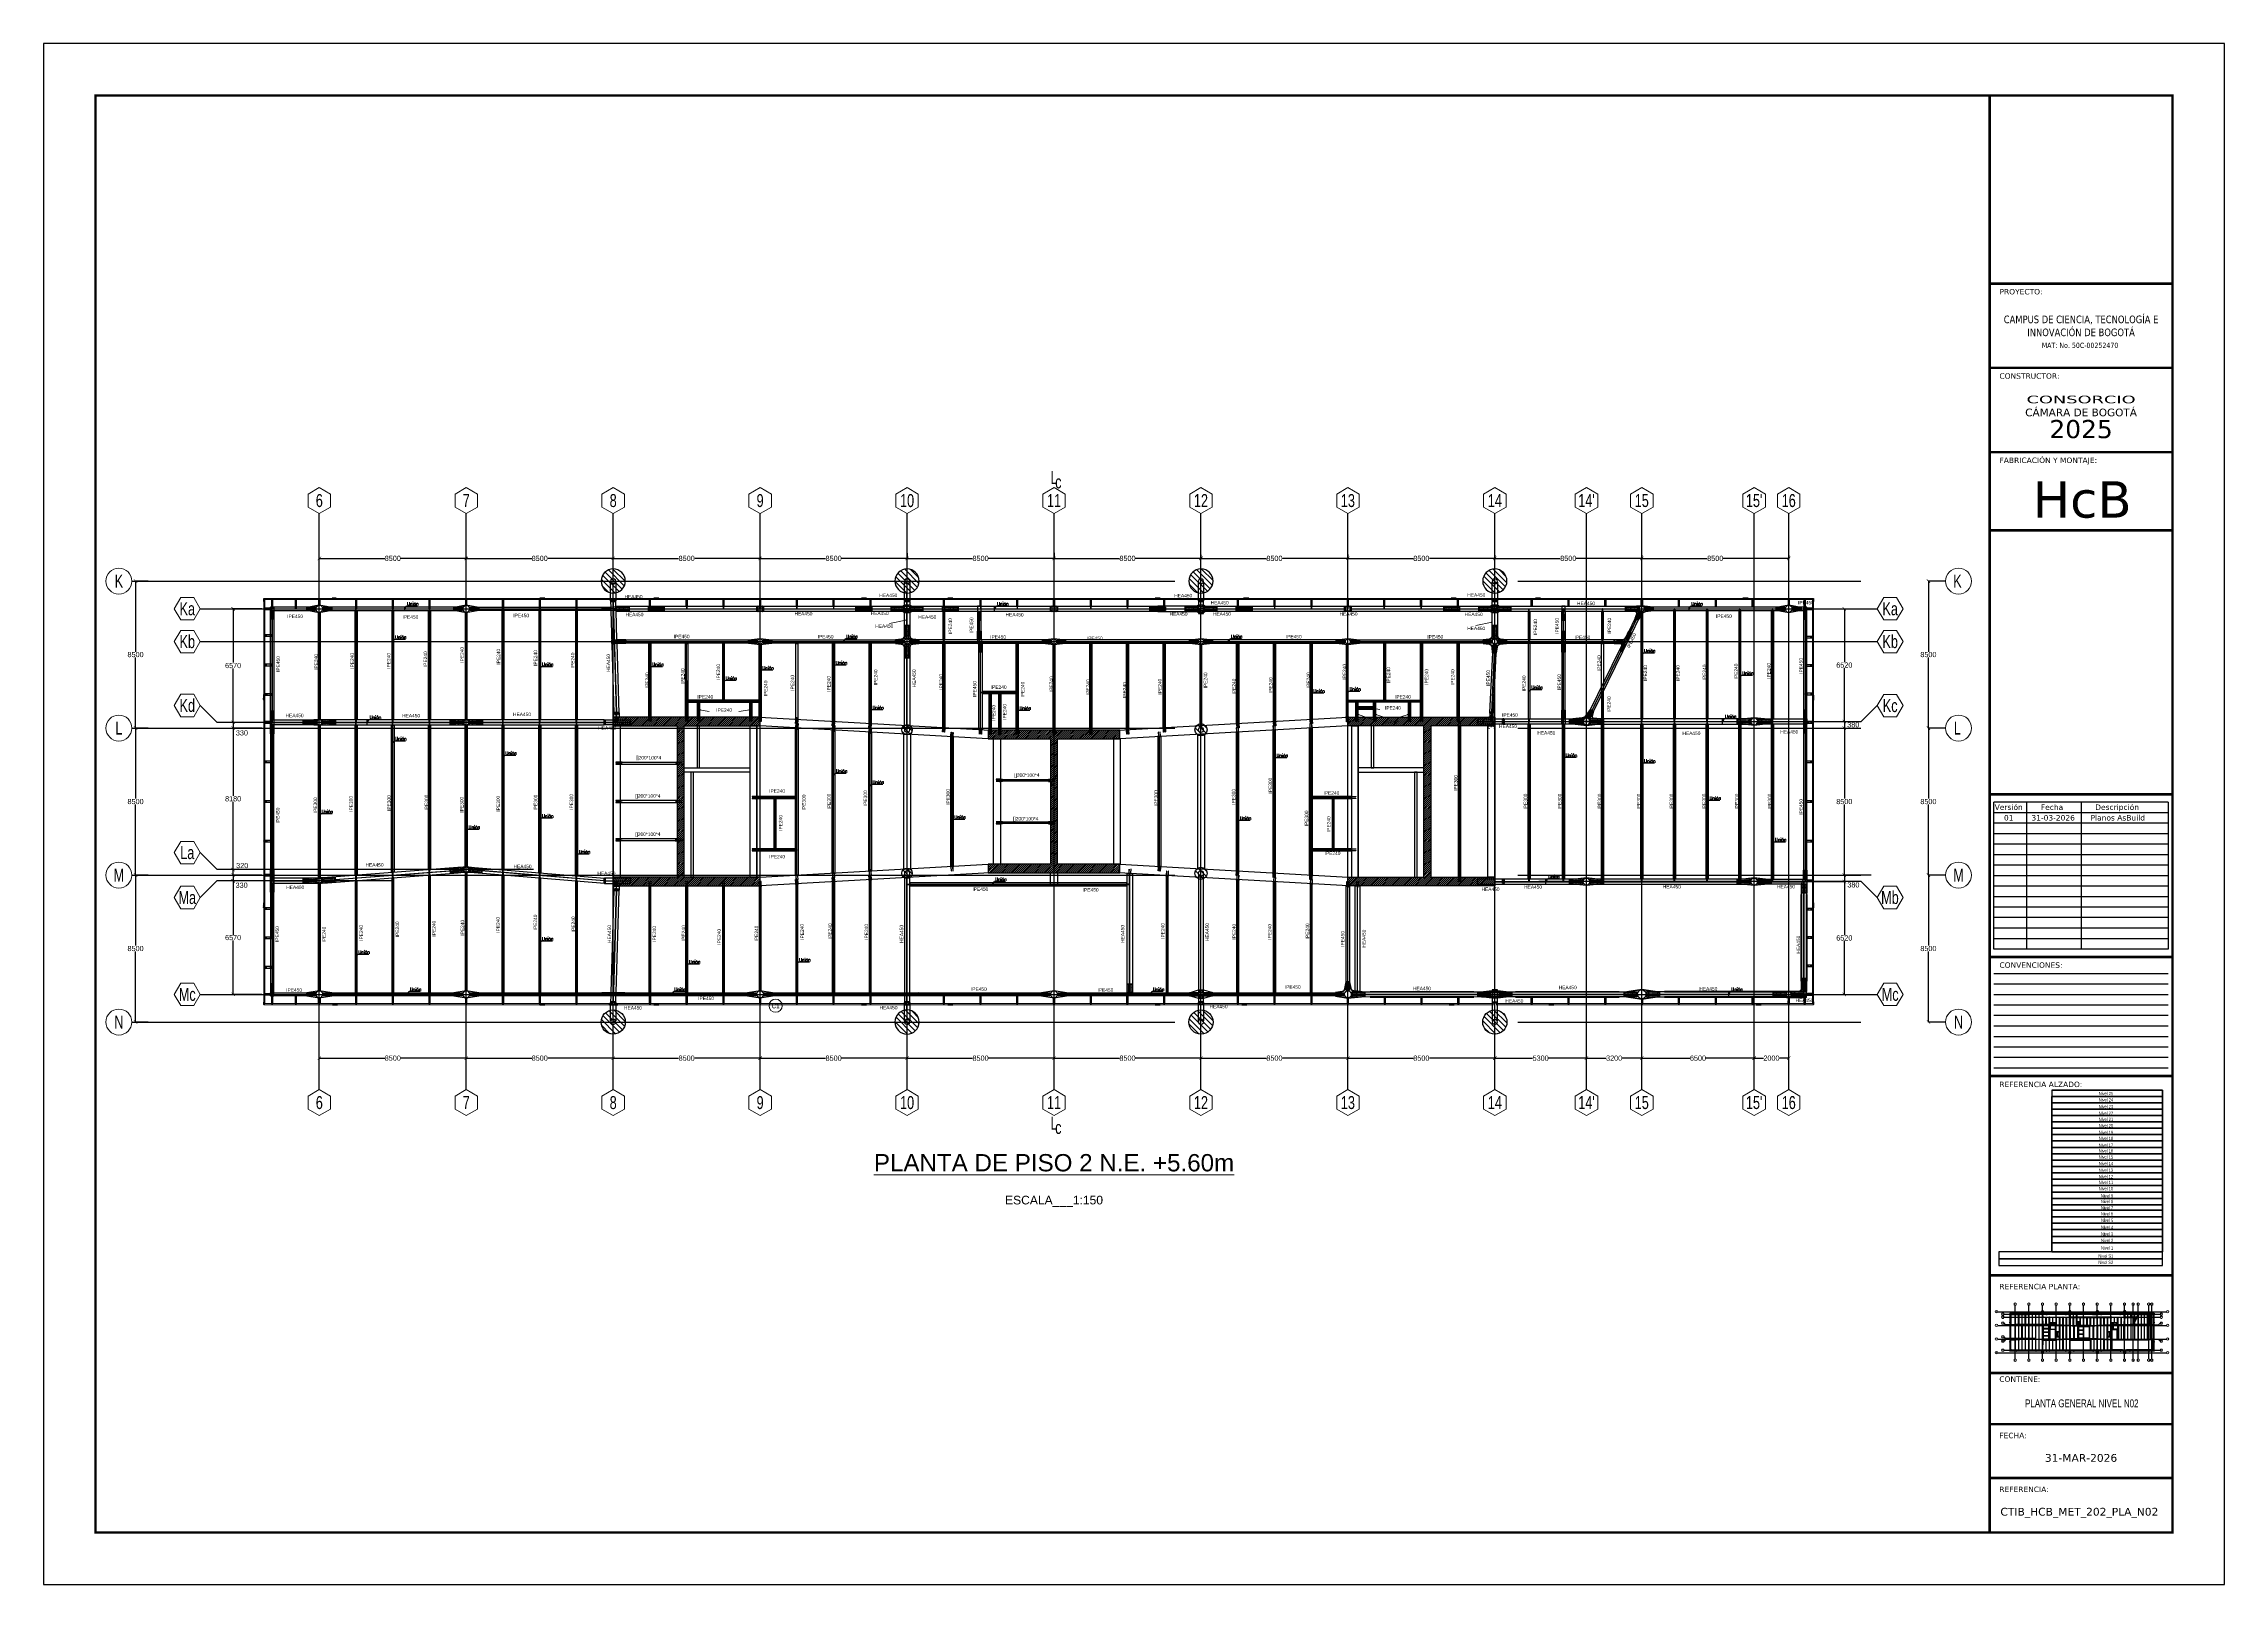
# Paper-space layout 'Layout2' of a CAD drawing. Header units: millimetres. Extents: x -20 to 821, y -7 to 587.
# The model-space entities are those that its viewports show. They can reach past a viewport. Long polylines and large blocks are cut down to what shows.
import ezdxf
from ezdxf.enums import TextEntityAlignment as Align

# ---------------------------------------------------------------- set-up
doc = ezdxf.new("R2010")
doc.units = ezdxf.units.MM
doc.header["$LTSCALE"] = 0.9
doc.linetypes.add('DXK_LINE_DOT2', pattern=[3.9198, 1.9599, -1.9599])
doc.linetypes.add('DXK_LINE_DOT3', pattern=[5.9187, 2.979, -0.9799, 0.9799, -0.9799])
doc.layers.get('0').update_dxf_attribs({"color": 255})
for name, color, linetype, lineweight in [('0-1', 7, 'Continuous', 5), ('E_COLUMNAS', 1, 'Continuous', 18), ('E_COLUMNAS-1', 1, 'Continuous', 25), ('E_TEXTO', 3, 'Continuous', 9), ('E_VIGAS-1', 254, 'Continuous', 25), ('E_VIGAS-2', 5, 'Continuous', 25), ('HCB-TEXT-H1', 6, 'Continuous', 18), ('HCB-TEXT-H2', 4, 'Continuous', 18), ('HCB_EJES', 1, 'DXK_LINE_DOT3', 9), ('S-COLS-HDLN-1', 52, 'Continuous', 9), ('S-COLS-HDLN-2', 52, 'Continuous', 35), ('TUBO-CUADRADO', 1, 'Continuous', 9), ('TUBO-REDONDO', 1, 'Continuous', 9)]:
    doc.layers.add(name, color=color, linetype=linetype, lineweight=lineweight)
for name, color, linetype in [('COTAS', 8, 'Continuous'), ('FORMATO', 7, 'Continuous'), ('HCB-ACH_PANT', 253, 'Continuous'), ('HCB-EJES', 1, 'Continuous'), ('HCB-PLATINAS', 5, 'Continuous'), ('HCB-ROTULOS', 2, 'Continuous'), ('HCB_ALMA', 8, 'Continuous'), ('HCB_PANTALLAS', 6, 'Continuous'), ('HCB_PLATINA', 4, 'Continuous'), ('HCB_VIGAS', 4, 'Continuous'), ('UNIÒN', 6, 'Continuous'), ('VIEWPORT', 255, 'Continuous')]:
    doc.layers.add(name, color=color, linetype=linetype)
doc.layers.get('VIEWPORT').freeze()
doc.styles.add('Arial Narrow', font='', dxfattribs={"height": 0.2})
doc.styles.add('Arial Narrow_3', font='', dxfattribs={"width": 0.85, "height": 0.05})
doc.styles.add('Arial Narrow_B_1', font='verdana.ttf', dxfattribs={"height": 0.0025})
doc.styles.add('CNI_COTAS', font='romans.shx', dxfattribs={"width": 0.8})
doc.styles.add('CX', font='ARIALUNI.ttf', dxfattribs={"width": 0.8, "height": 300})
doc.styles.add('VERDANA', font='arial.ttf')
doc.styles.get('Arial Narrow').set_extended_font_data('Arial Narrow')
doc.styles.get('Arial Narrow_3').set_extended_font_data('Arial Narrow')
doc.dimstyles.new('1.125', dxfattribs={"dimscale": 0, "dimtxt": 300, "dimasz": 200, "dimexe": 4, "dimexo": 4, "dimgap": 15, "dimtad": 0, "dimdec": 0, "dimzin": 4, "dimdsep": 46, "dimtxsty": 'VERDANA', "dimblk": 'ARCHTICK', "dimcen": -10, "dimclrd": 256, "dimclrt": 3, "dimadec": 0, "dimazin": 0, "dimtfac": 1, "dimtdec": 0, "dimtmove": 2, "dimatfit": 0, "dimldrblk": 'OBLIQUE', "dimfxl": 0.05, "dimtolj": 1, "dimtzin": 0, "dimarcsym": 0})
doc.dimstyles.new('UNIÒN', dxfattribs={"dimscale": 0, "dimtxt": 200, "dimasz": 60, "dimexe": 4, "dimexo": 4, "dimgap": 15, "dimtad": 1, "dimdec": 0, "dimzin": 4, "dimdsep": 46, "dimtxsty": 'CNI_COTAS', "dimcen": -0.09, "dimclrd": 6, "dimclrt": 3, "dimadec": 0, "dimazin": 0, "dimtfac": 1, "dimtdec": 0, "dimtmove": 2, "dimatfit": 0, "dimfxl": 0.05, "dimtolj": 1, "dimtzin": 0, "dimarcsym": 0})
pattern_1 = [(135, (82662.1, -140662.42), (-159.09903, -159.09903), [])]

# ---------------------------------------------------------------- blocks, each defined once
blk = doc.blocks.new('CX')
at = {"layer": 'E_TEXTO', "color": 3, "style": 'CX', "width": 0.7}
blk.add_attdef('CX', text='', height=200, dxfattribs=at).set_placement((0, 0), align=Align.MIDDLE_CENTER)
blk = doc.blocks.new('_ArchTick')
at = {"color": 0, "linetype": 'ByBlock', "const_width": 0.15}
blk.add_lwpolyline([(-0.5, -0.5), (0.5, 0.5)], dxfattribs=at)
blk = doc.blocks.new('*D91')
at = {"layer": 'COTAS', "color": 0, "lineweight": -2, "transparency": 16777216}
for p, q in [((0, 25504), (0, 26817)), ((8500, 25504), (8500, 26817))]:
    blk.add_line(p, q, dxfattribs=at)
at = {"layer": 'COTAS', "lineweight": -2, "transparency": 16777216}
for p, q in [((0, 26813), (3787, 26813)), ((8500, 26813), (4713, 26813))]:
    blk.add_line(p, q, dxfattribs=at)
at = {"layer": 'Defpoints', "color": 0, "transparency": 16777216}
for p in [(8500, 26813), (0, 25500), (8500, 25500)]:
    blk.add_point(p, dxfattribs=at)
at = {"layer": 'COTAS', "lineweight": -2, "transparency": 16777216, "xscale": 200, "yscale": 200, "zscale": 200, "rotation": 180}
blk.add_blockref('_ArchTick', (0, 26813), dxfattribs=at)
at = {"layer": 'COTAS', "lineweight": -2, "transparency": 16777216, "xscale": 200, "yscale": 200, "zscale": 200}
blk.add_blockref('_ArchTick', (8500, 26813), dxfattribs=at)
at = {"layer": 'COTAS', "color": 3, "transparency": 16777216, "insert": (4250, 26813), "char_height": 300, "attachment_point": 5, "style": 'VERDANA'}
blk.add_mtext('\\A1;8500', dxfattribs=at)
blk = doc.blocks.new('_Oblique')
at = {"color": 0, "linetype": 'ByBlock', "lineweight": -2}
blk.add_line((-0.5, -0.5), (0.5, 0.5), dxfattribs=at)
blk = doc.blocks.new('*D92')
at = {"layer": 'COTAS', "color": 0, "lineweight": -2, "transparency": 16777216}
blk.add_line((8500, 26900), (8500, 26809), dxfattribs=at)
at = {"layer": 'COTAS', "lineweight": -2, "transparency": 16777216}
for p, q in [((8500, 26813), (12287, 26813)), ((17000, 26813), (13213, 26813))]:
    blk.add_line(p, q, dxfattribs=at)
at = {"layer": 'Defpoints', "color": 0, "transparency": 16777216}
for p in [(8500, 26904), (17000, 26813), (17000, 26813)]:
    blk.add_point(p, dxfattribs=at)
at = {"layer": 'COTAS', "lineweight": -2, "transparency": 16777216, "xscale": 200, "yscale": 200, "zscale": 200, "rotation": 180}
blk.add_blockref('_ArchTick', (8500, 26813), dxfattribs=at)
at = {"layer": 'COTAS', "lineweight": -2, "transparency": 16777216, "xscale": 200, "yscale": 200, "zscale": 200}
blk.add_blockref('_ArchTick', (17000, 26813), dxfattribs=at)
at = {"layer": 'COTAS', "color": 3, "transparency": 16777216, "insert": (12750, 26813), "char_height": 300, "attachment_point": 5, "style": 'VERDANA'}
blk.add_mtext('\\A1;8500', dxfattribs=at)
blk = doc.blocks.new('*D93')
at = {"layer": 'COTAS', "lineweight": -2, "transparency": 16777216}
for p, q in [((17000, 26813), (20787, 26813)), ((25500, 26813), (21713, 26813))]:
    blk.add_line(p, q, dxfattribs=at)
at = {"layer": 'COTAS', "color": 0, "lineweight": -2, "transparency": 16777216}
blk.add_line((25500, 26906), (25500, 26809), dxfattribs=at)
at = {"layer": 'Defpoints', "color": 0, "transparency": 16777216}
for p in [(17000, 26813), (25500, 26910), (25500, 26813)]:
    blk.add_point(p, dxfattribs=at)
at = {"layer": 'COTAS', "lineweight": -2, "transparency": 16777216, "xscale": 200, "yscale": 200, "zscale": 200, "rotation": 180}
blk.add_blockref('_ArchTick', (17000, 26813), dxfattribs=at)
at = {"layer": 'COTAS', "lineweight": -2, "transparency": 16777216, "xscale": 200, "yscale": 200, "zscale": 200}
blk.add_blockref('_ArchTick', (25500, 26813), dxfattribs=at)
at = {"layer": 'COTAS', "color": 3, "transparency": 16777216, "insert": (21250, 26813), "char_height": 300, "attachment_point": 5, "style": 'VERDANA'}
blk.add_mtext('\\A1;8500', dxfattribs=at)
blk = doc.blocks.new('*D94')
at = {"layer": 'COTAS', "lineweight": -2, "transparency": 16777216}
for p, q in [((25500, 26813), (29287, 26813)), ((34000, 26813), (30213, 26813))]:
    blk.add_line(p, q, dxfattribs=at)
at = {"layer": 'COTAS', "color": 0, "lineweight": -2, "transparency": 16777216}
blk.add_line((34000, 27034), (34000, 26809), dxfattribs=at)
at = {"layer": 'Defpoints', "color": 0, "transparency": 16777216}
for p in [(25500, 26813), (34000, 27038), (34000, 26813)]:
    blk.add_point(p, dxfattribs=at)
at = {"layer": 'COTAS', "lineweight": -2, "transparency": 16777216, "xscale": 200, "yscale": 200, "zscale": 200, "rotation": 180}
blk.add_blockref('_ArchTick', (25500, 26813), dxfattribs=at)
at = {"layer": 'COTAS', "lineweight": -2, "transparency": 16777216, "xscale": 200, "yscale": 200, "zscale": 200}
blk.add_blockref('_ArchTick', (34000, 26813), dxfattribs=at)
at = {"layer": 'COTAS', "color": 3, "transparency": 16777216, "insert": (29750, 26813), "char_height": 300, "attachment_point": 5, "style": 'VERDANA'}
blk.add_mtext('\\A1;8500', dxfattribs=at)
blk = doc.blocks.new('*D95')
at = {"layer": 'COTAS', "color": 0, "lineweight": -2, "transparency": 16777216}
for p, q in [((34000, 27124), (34000, 26809)), ((42500, 27130), (42500, 26809))]:
    blk.add_line(p, q, dxfattribs=at)
at = {"layer": 'COTAS', "lineweight": -2, "transparency": 16777216}
for p, q in [((34000, 26813), (37787, 26813)), ((42500, 26813), (38713, 26813))]:
    blk.add_line(p, q, dxfattribs=at)
at = {"layer": 'Defpoints', "color": 0, "transparency": 16777216}
for p in [(34000, 27128), (42500, 27134), (42500, 26813)]:
    blk.add_point(p, dxfattribs=at)
at = {"layer": 'COTAS', "lineweight": -2, "transparency": 16777216, "xscale": 200, "yscale": 200, "zscale": 200, "rotation": 180}
blk.add_blockref('_ArchTick', (34000, 26813), dxfattribs=at)
at = {"layer": 'COTAS', "lineweight": -2, "transparency": 16777216, "xscale": 200, "yscale": 200, "zscale": 200}
blk.add_blockref('_ArchTick', (42500, 26813), dxfattribs=at)
at = {"layer": 'COTAS', "color": 3, "transparency": 16777216, "insert": (38250, 26813), "char_height": 300, "attachment_point": 5, "style": 'VERDANA'}
blk.add_mtext('\\A1;8500', dxfattribs=at)
blk = doc.blocks.new('*D96')
at = {"layer": 'COTAS', "color": 0, "lineweight": -2, "transparency": 16777216}
for p, q in [((42500, 27027), (42500, 26809)), ((51000, 27027), (51000, 26809))]:
    blk.add_line(p, q, dxfattribs=at)
at = {"layer": 'COTAS', "lineweight": -2, "transparency": 16777216}
for p, q in [((42500, 26813), (46287, 26813)), ((51000, 26813), (47213, 26813))]:
    blk.add_line(p, q, dxfattribs=at)
at = {"layer": 'Defpoints', "color": 0, "transparency": 16777216}
for p in [(42500, 27031), (51000, 27031), (51000, 26813)]:
    blk.add_point(p, dxfattribs=at)
at = {"layer": 'COTAS', "lineweight": -2, "transparency": 16777216, "xscale": 200, "yscale": 200, "zscale": 200, "rotation": 180}
blk.add_blockref('_ArchTick', (42500, 26813), dxfattribs=at)
at = {"layer": 'COTAS', "lineweight": -2, "transparency": 16777216, "xscale": 200, "yscale": 200, "zscale": 200}
blk.add_blockref('_ArchTick', (51000, 26813), dxfattribs=at)
at = {"layer": 'COTAS', "color": 3, "transparency": 16777216, "insert": (46750, 26813), "char_height": 300, "attachment_point": 5, "style": 'VERDANA'}
blk.add_mtext('\\A1;8500', dxfattribs=at)
blk = doc.blocks.new('*D97')
at = {"layer": 'COTAS', "color": 0, "lineweight": -2, "transparency": 16777216}
for p, q in [((51000, 27027), (51000, 26809)), ((59500, 27037), (59500, 26809))]:
    blk.add_line(p, q, dxfattribs=at)
at = {"layer": 'COTAS', "lineweight": -2, "transparency": 16777216}
for p, q in [((51000, 26813), (54787, 26813)), ((59500, 26813), (55713, 26813))]:
    blk.add_line(p, q, dxfattribs=at)
at = {"layer": 'Defpoints', "color": 0, "transparency": 16777216}
for p in [(51000, 27031), (59500, 27041), (59500, 26813)]:
    blk.add_point(p, dxfattribs=at)
at = {"layer": 'COTAS', "lineweight": -2, "transparency": 16777216, "xscale": 200, "yscale": 200, "zscale": 200, "rotation": 180}
blk.add_blockref('_ArchTick', (51000, 26813), dxfattribs=at)
at = {"layer": 'COTAS', "lineweight": -2, "transparency": 16777216, "xscale": 200, "yscale": 200, "zscale": 200}
blk.add_blockref('_ArchTick', (59500, 26813), dxfattribs=at)
at = {"layer": 'COTAS', "color": 3, "transparency": 16777216, "insert": (55250, 26813), "char_height": 300, "attachment_point": 5, "style": 'VERDANA'}
blk.add_mtext('\\A1;8500', dxfattribs=at)
blk = doc.blocks.new('*D98')
at = {"layer": 'COTAS', "lineweight": -2, "transparency": 16777216}
for p, q in [((59500, 26813), (63287, 26813)), ((68000, 26813), (64213, 26813))]:
    blk.add_line(p, q, dxfattribs=at)
at = {"layer": 'Defpoints', "color": 0, "transparency": 16777216}
for p in [(59500, 26813), (68000, 26813), (68000, 26813)]:
    blk.add_point(p, dxfattribs=at)
at = {"layer": 'COTAS', "lineweight": -2, "transparency": 16777216, "xscale": 200, "yscale": 200, "zscale": 200, "rotation": 180}
blk.add_blockref('_ArchTick', (59500, 26813), dxfattribs=at)
at = {"layer": 'COTAS', "lineweight": -2, "transparency": 16777216, "xscale": 200, "yscale": 200, "zscale": 200}
blk.add_blockref('_ArchTick', (68000, 26813), dxfattribs=at)
at = {"layer": 'COTAS', "color": 3, "transparency": 16777216, "insert": (63750, 26813), "char_height": 300, "attachment_point": 5, "style": 'VERDANA'}
blk.add_mtext('\\A1;8500', dxfattribs=at)
blk = doc.blocks.new('*D99')
at = {"layer": 'COTAS', "color": 0, "lineweight": -2, "transparency": 16777216}
for p, q in [((68000, 27001), (68000, 26809)), ((76500, 27007), (76500, 26809))]:
    blk.add_line(p, q, dxfattribs=at)
at = {"layer": 'COTAS', "lineweight": -2, "transparency": 16777216}
for p, q in [((68000, 26813), (71787, 26813)), ((76500, 26813), (72713, 26813))]:
    blk.add_line(p, q, dxfattribs=at)
at = {"layer": 'Defpoints', "color": 0, "transparency": 16777216}
for p in [(68000, 27005), (76500, 27011), (76500, 26813)]:
    blk.add_point(p, dxfattribs=at)
at = {"layer": 'COTAS', "lineweight": -2, "transparency": 16777216, "xscale": 200, "yscale": 200, "zscale": 200, "rotation": 180}
blk.add_blockref('_ArchTick', (68000, 26813), dxfattribs=at)
at = {"layer": 'COTAS', "lineweight": -2, "transparency": 16777216, "xscale": 200, "yscale": 200, "zscale": 200}
blk.add_blockref('_ArchTick', (76500, 26813), dxfattribs=at)
at = {"layer": 'COTAS', "color": 3, "transparency": 16777216, "insert": (72250, 26813), "char_height": 300, "attachment_point": 5, "style": 'VERDANA'}
blk.add_mtext('\\A1;8500', dxfattribs=at)
blk = doc.blocks.new('*D100')
at = {"layer": 'COTAS', "color": 0, "lineweight": -2, "transparency": 16777216}
for p, q in [((76500, 26976), (76500, 26809)), ((85000, 26976), (85000, 26809))]:
    blk.add_line(p, q, dxfattribs=at)
at = {"layer": 'COTAS', "lineweight": -2, "transparency": 16777216}
for p, q in [((76500, 26813), (80287, 26813)), ((85000, 26813), (81213, 26813))]:
    blk.add_line(p, q, dxfattribs=at)
at = {"layer": 'Defpoints', "color": 0, "transparency": 16777216}
for p in [(76500, 26980), (85000, 26980), (85000, 26813)]:
    blk.add_point(p, dxfattribs=at)
at = {"layer": 'COTAS', "lineweight": -2, "transparency": 16777216, "xscale": 200, "yscale": 200, "zscale": 200, "rotation": 180}
blk.add_blockref('_ArchTick', (76500, 26813), dxfattribs=at)
at = {"layer": 'COTAS', "lineweight": -2, "transparency": 16777216, "xscale": 200, "yscale": 200, "zscale": 200}
blk.add_blockref('_ArchTick', (85000, 26813), dxfattribs=at)
at = {"layer": 'COTAS', "color": 3, "transparency": 16777216, "insert": (80750, 26813), "char_height": 300, "attachment_point": 5, "style": 'VERDANA'}
blk.add_mtext('\\A1;8500', dxfattribs=at)
blk = doc.blocks.new('*D101')
at = {"layer": 'COTAS', "color": 0, "lineweight": -2, "transparency": 16777216}
for p, q in [((-3334, 8170), (-4990, 8170)), ((-3334, 1600), (-4990, 1600))]:
    blk.add_line(p, q, dxfattribs=at)
at = {"layer": 'COTAS', "lineweight": -2, "transparency": 16777216}
for p, q in [((-4986, 8170), (-4986, 5053)), ((-4986, 1600), (-4986, 4717))]:
    blk.add_line(p, q, dxfattribs=at)
at = {"layer": 'Defpoints', "color": 0, "transparency": 16777216}
for p in [(-4986, 8170), (-3330, 8170), (-3330, 1600)]:
    blk.add_point(p, dxfattribs=at)
at = {"layer": 'COTAS', "lineweight": -2, "transparency": 16777216, "xscale": 200, "yscale": 200, "zscale": 200}
for p, rotation in [((-4986, 8170), 90), ((-4986, 1600), 270)]:
    blk.add_blockref('_ArchTick', p, dxfattribs=dict(at, rotation=rotation))
at = {"layer": 'COTAS', "color": 3, "transparency": 16777216, "insert": (-4986, 4885), "char_height": 300, "attachment_point": 5, "rotation": 0.1, "style": 'VERDANA'}
blk.add_mtext('\\A1;6570', dxfattribs=at)
blk = doc.blocks.new('*D102')
at = {"layer": 'COTAS', "color": 0, "lineweight": -2, "transparency": 16777216}
for p, q in [((-3334, 17000), (-4990, 17000)), ((-3334, 8820), (-4990, 8820))]:
    blk.add_line(p, q, dxfattribs=at)
at = {"layer": 'COTAS', "lineweight": -2, "transparency": 16777216}
for p, q in [((-4986, 17000), (-4986, 13078)), ((-4986, 8820), (-4986, 12742))]:
    blk.add_line(p, q, dxfattribs=at)
at = {"layer": 'Defpoints', "color": 0, "transparency": 16777216}
for p in [(-4986, 17000), (-3330, 17000), (-3330, 8820)]:
    blk.add_point(p, dxfattribs=at)
at = {"layer": 'COTAS', "lineweight": -2, "transparency": 16777216, "xscale": 200, "yscale": 200, "zscale": 200}
for p, rotation in [((-4986, 17000), 90), ((-4986, 8820), 270)]:
    blk.add_blockref('_ArchTick', p, dxfattribs=dict(at, rotation=rotation))
at = {"layer": 'COTAS', "color": 3, "transparency": 16777216, "insert": (-4986, 12910), "char_height": 300, "attachment_point": 5, "rotation": 0.1, "style": 'VERDANA'}
blk.add_mtext('\\A1;8180', dxfattribs=at)
blk = doc.blocks.new('*D103')
at = {"layer": 'COTAS', "color": 0, "lineweight": -2, "transparency": 16777216}
for p, q in [((-3334, 23900), (-4990, 23900)), ((-3334, 17330), (-4990, 17330))]:
    blk.add_line(p, q, dxfattribs=at)
at = {"layer": 'COTAS', "lineweight": -2, "transparency": 16777216}
for p, q in [((-4986, 23900), (-4986, 20783)), ((-4986, 17330), (-4986, 20447))]:
    blk.add_line(p, q, dxfattribs=at)
at = {"layer": 'Defpoints', "color": 0, "transparency": 16777216}
for p in [(-4986, 23900), (-3330, 23900), (-3330, 17330)]:
    blk.add_point(p, dxfattribs=at)
at = {"layer": 'COTAS', "lineweight": -2, "transparency": 16777216, "xscale": 200, "yscale": 200, "zscale": 200}
for p, rotation in [((-4986, 23900), 90), ((-4986, 17330), 270)]:
    blk.add_blockref('_ArchTick', p, dxfattribs=dict(at, rotation=rotation))
at = {"layer": 'COTAS', "color": 3, "transparency": 16777216, "insert": (-4986, 20615), "char_height": 300, "attachment_point": 5, "rotation": 0.1, "style": 'VERDANA'}
blk.add_mtext('\\A1;6570', dxfattribs=at)
blk = doc.blocks.new('*D104')
at = {"layer": 'COTAS', "color": 0, "lineweight": -2, "transparency": 16777216}
for p, q in [((87060, 23900), (88221, 23900)), ((87163, 17380), (88221, 17380))]:
    blk.add_line(p, q, dxfattribs=at)
at = {"layer": 'COTAS', "lineweight": -2, "transparency": 16777216}
for p, q in [((88217, 23900), (88217, 20808)), ((88217, 17380), (88217, 20472))]:
    blk.add_line(p, q, dxfattribs=at)
at = {"layer": 'Defpoints', "color": 0, "transparency": 16777216}
for p in [(87056, 23900), (88217, 23900), (87159, 17380)]:
    blk.add_point(p, dxfattribs=at)
at = {"layer": 'COTAS', "lineweight": -2, "transparency": 16777216, "xscale": 200, "yscale": 200, "zscale": 200}
for p, rotation in [((88217, 23900), 90), ((88217, 17380), 270)]:
    blk.add_blockref('_ArchTick', p, dxfattribs=dict(at, rotation=rotation))
at = {"layer": 'COTAS', "color": 3, "transparency": 16777216, "insert": (88217, 20640), "char_height": 300, "attachment_point": 5, "rotation": 0.1, "style": 'VERDANA'}
blk.add_mtext('\\A1;6520', dxfattribs=at)
blk = doc.blocks.new('*D105')
at = {"layer": 'COTAS', "color": 0, "lineweight": -2, "transparency": 16777216}
for p, q in [((0, -2507), (0, -2085)), ((8500, -2507), (8500, -2085))]:
    blk.add_line(p, q, dxfattribs=at)
at = {"layer": 'COTAS', "lineweight": -2, "transparency": 16777216}
for p, q in [((0, -2089), (3787, -2089)), ((8500, -2089), (4713, -2089))]:
    blk.add_line(p, q, dxfattribs=at)
at = {"layer": 'Defpoints', "color": 0, "transparency": 16777216}
for p in [(0, -2089), (0, -2511), (8500, -2511)]:
    blk.add_point(p, dxfattribs=at)
at = {"layer": 'COTAS', "lineweight": -2, "transparency": 16777216, "xscale": 200, "yscale": 200, "zscale": 200, "rotation": 180}
blk.add_blockref('_ArchTick', (0, -2089), dxfattribs=at)
at = {"layer": 'COTAS', "lineweight": -2, "transparency": 16777216, "xscale": 200, "yscale": 200, "zscale": 200}
blk.add_blockref('_ArchTick', (8500, -2089), dxfattribs=at)
at = {"layer": 'COTAS', "color": 3, "transparency": 16777216, "insert": (4250, -2089), "char_height": 300, "attachment_point": 5, "style": 'VERDANA'}
blk.add_mtext('\\A1;8500', dxfattribs=at)
blk = doc.blocks.new('*D106')
at = {"layer": 'COTAS', "color": 0, "lineweight": -2, "transparency": 16777216}
for p, q in [((8500, -2507), (8500, -2085)), ((17000, -2507), (17000, -2085))]:
    blk.add_line(p, q, dxfattribs=at)
at = {"layer": 'COTAS', "lineweight": -2, "transparency": 16777216}
for p, q in [((8500, -2089), (12287, -2089)), ((17000, -2089), (13213, -2089))]:
    blk.add_line(p, q, dxfattribs=at)
at = {"layer": 'Defpoints', "color": 0, "transparency": 16777216}
for p in [(8500, -2089), (8500, -2511), (17000, -2511)]:
    blk.add_point(p, dxfattribs=at)
at = {"layer": 'COTAS', "lineweight": -2, "transparency": 16777216, "xscale": 200, "yscale": 200, "zscale": 200, "rotation": 180}
blk.add_blockref('_ArchTick', (8500, -2089), dxfattribs=at)
at = {"layer": 'COTAS', "lineweight": -2, "transparency": 16777216, "xscale": 200, "yscale": 200, "zscale": 200}
blk.add_blockref('_ArchTick', (17000, -2089), dxfattribs=at)
at = {"layer": 'COTAS', "color": 3, "transparency": 16777216, "insert": (12750, -2089), "char_height": 300, "attachment_point": 5, "style": 'VERDANA'}
blk.add_mtext('\\A1;8500', dxfattribs=at)
blk = doc.blocks.new('*D107')
at = {"layer": 'COTAS', "color": 0, "lineweight": -2, "transparency": 16777216}
for p, q in [((17000, -2507), (17000, -2085)), ((25500, -2507), (25500, -2085))]:
    blk.add_line(p, q, dxfattribs=at)
at = {"layer": 'COTAS', "lineweight": -2, "transparency": 16777216}
for p, q in [((17000, -2089), (20787, -2089)), ((25500, -2089), (21713, -2089))]:
    blk.add_line(p, q, dxfattribs=at)
at = {"layer": 'Defpoints', "color": 0, "transparency": 16777216}
for p in [(17000, -2089), (17000, -2511), (25500, -2511)]:
    blk.add_point(p, dxfattribs=at)
at = {"layer": 'COTAS', "lineweight": -2, "transparency": 16777216, "xscale": 200, "yscale": 200, "zscale": 200, "rotation": 180}
blk.add_blockref('_ArchTick', (17000, -2089), dxfattribs=at)
at = {"layer": 'COTAS', "lineweight": -2, "transparency": 16777216, "xscale": 200, "yscale": 200, "zscale": 200}
blk.add_blockref('_ArchTick', (25500, -2089), dxfattribs=at)
at = {"layer": 'COTAS', "color": 3, "transparency": 16777216, "insert": (21250, -2089), "char_height": 300, "attachment_point": 5, "style": 'VERDANA'}
blk.add_mtext('\\A1;8500', dxfattribs=at)
blk = doc.blocks.new('*D108')
at = {"layer": 'COTAS', "color": 0, "lineweight": -2, "transparency": 16777216}
for p, q in [((25500, -2507), (25500, -2085)), ((34000, -2507), (34000, -2085))]:
    blk.add_line(p, q, dxfattribs=at)
at = {"layer": 'COTAS', "lineweight": -2, "transparency": 16777216}
for p, q in [((25500, -2089), (29287, -2089)), ((34000, -2089), (30213, -2089))]:
    blk.add_line(p, q, dxfattribs=at)
at = {"layer": 'Defpoints', "color": 0, "transparency": 16777216}
for p in [(25500, -2089), (25500, -2511), (34000, -2511)]:
    blk.add_point(p, dxfattribs=at)
at = {"layer": 'COTAS', "lineweight": -2, "transparency": 16777216, "xscale": 200, "yscale": 200, "zscale": 200, "rotation": 180}
blk.add_blockref('_ArchTick', (25500, -2089), dxfattribs=at)
at = {"layer": 'COTAS', "lineweight": -2, "transparency": 16777216, "xscale": 200, "yscale": 200, "zscale": 200}
blk.add_blockref('_ArchTick', (34000, -2089), dxfattribs=at)
at = {"layer": 'COTAS', "color": 3, "transparency": 16777216, "insert": (29750, -2089), "char_height": 300, "attachment_point": 5, "style": 'VERDANA'}
blk.add_mtext('\\A1;8500', dxfattribs=at)
blk = doc.blocks.new('*D109')
at = {"layer": 'COTAS', "color": 0, "lineweight": -2, "transparency": 16777216}
for p, q in [((34000, -2507), (34000, -2085)), ((42500, -2507), (42500, -2085))]:
    blk.add_line(p, q, dxfattribs=at)
at = {"layer": 'COTAS', "lineweight": -2, "transparency": 16777216}
for p, q in [((34000, -2089), (37787, -2089)), ((42500, -2089), (38713, -2089))]:
    blk.add_line(p, q, dxfattribs=at)
at = {"layer": 'Defpoints', "color": 0, "transparency": 16777216}
for p in [(34000, -2089), (34000, -2511), (42500, -2511)]:
    blk.add_point(p, dxfattribs=at)
at = {"layer": 'COTAS', "lineweight": -2, "transparency": 16777216, "xscale": 200, "yscale": 200, "zscale": 200, "rotation": 180}
blk.add_blockref('_ArchTick', (34000, -2089), dxfattribs=at)
at = {"layer": 'COTAS', "lineweight": -2, "transparency": 16777216, "xscale": 200, "yscale": 200, "zscale": 200}
blk.add_blockref('_ArchTick', (42500, -2089), dxfattribs=at)
at = {"layer": 'COTAS', "color": 3, "transparency": 16777216, "insert": (38250, -2089), "char_height": 300, "attachment_point": 5, "style": 'VERDANA'}
blk.add_mtext('\\A1;8500', dxfattribs=at)
blk = doc.blocks.new('*D110')
at = {"layer": 'COTAS', "color": 0, "lineweight": -2, "transparency": 16777216}
for p, q in [((42500, -2507), (42500, -2085)), ((51000, -2507), (51000, -2085))]:
    blk.add_line(p, q, dxfattribs=at)
at = {"layer": 'COTAS', "lineweight": -2, "transparency": 16777216}
for p, q in [((42500, -2089), (46287, -2089)), ((51000, -2089), (47213, -2089))]:
    blk.add_line(p, q, dxfattribs=at)
at = {"layer": 'Defpoints', "color": 0, "transparency": 16777216}
for p in [(42500, -2089), (42500, -2511), (51000, -2511)]:
    blk.add_point(p, dxfattribs=at)
at = {"layer": 'COTAS', "lineweight": -2, "transparency": 16777216, "xscale": 200, "yscale": 200, "zscale": 200, "rotation": 180}
blk.add_blockref('_ArchTick', (42500, -2089), dxfattribs=at)
at = {"layer": 'COTAS', "lineweight": -2, "transparency": 16777216, "xscale": 200, "yscale": 200, "zscale": 200}
blk.add_blockref('_ArchTick', (51000, -2089), dxfattribs=at)
at = {"layer": 'COTAS', "color": 3, "transparency": 16777216, "insert": (46750, -2089), "char_height": 300, "attachment_point": 5, "style": 'VERDANA'}
blk.add_mtext('\\A1;8500', dxfattribs=at)
blk = doc.blocks.new('*D111')
at = {"layer": 'COTAS', "color": 0, "lineweight": -2, "transparency": 16777216}
for p, q in [((51000, -2507), (51000, -2085)), ((59500, -2507), (59500, -2085))]:
    blk.add_line(p, q, dxfattribs=at)
at = {"layer": 'COTAS', "lineweight": -2, "transparency": 16777216}
for p, q in [((51000, -2089), (54787, -2089)), ((59500, -2089), (55713, -2089))]:
    blk.add_line(p, q, dxfattribs=at)
at = {"layer": 'Defpoints', "color": 0, "transparency": 16777216}
for p in [(51000, -2089), (51000, -2511), (59500, -2511)]:
    blk.add_point(p, dxfattribs=at)
at = {"layer": 'COTAS', "lineweight": -2, "transparency": 16777216, "xscale": 200, "yscale": 200, "zscale": 200, "rotation": 180}
blk.add_blockref('_ArchTick', (51000, -2089), dxfattribs=at)
at = {"layer": 'COTAS', "lineweight": -2, "transparency": 16777216, "xscale": 200, "yscale": 200, "zscale": 200}
blk.add_blockref('_ArchTick', (59500, -2089), dxfattribs=at)
at = {"layer": 'COTAS', "color": 3, "transparency": 16777216, "insert": (55250, -2089), "char_height": 300, "attachment_point": 5, "style": 'VERDANA'}
blk.add_mtext('\\A1;8500', dxfattribs=at)
blk = doc.blocks.new('*D112')
at = {"layer": 'COTAS', "color": 0, "lineweight": -2, "transparency": 16777216}
for p, q in [((59500, -2507), (59500, -2085)), ((68000, -2507), (68000, -2085))]:
    blk.add_line(p, q, dxfattribs=at)
at = {"layer": 'COTAS', "lineweight": -2, "transparency": 16777216}
for p, q in [((59500, -2089), (63287, -2089)), ((68000, -2089), (64213, -2089))]:
    blk.add_line(p, q, dxfattribs=at)
at = {"layer": 'Defpoints', "color": 0, "transparency": 16777216}
for p in [(59500, -2089), (59500, -2511), (68000, -2511)]:
    blk.add_point(p, dxfattribs=at)
at = {"layer": 'COTAS', "lineweight": -2, "transparency": 16777216, "xscale": 200, "yscale": 200, "zscale": 200, "rotation": 180}
blk.add_blockref('_ArchTick', (59500, -2089), dxfattribs=at)
at = {"layer": 'COTAS', "lineweight": -2, "transparency": 16777216, "xscale": 200, "yscale": 200, "zscale": 200}
blk.add_blockref('_ArchTick', (68000, -2089), dxfattribs=at)
at = {"layer": 'COTAS', "color": 3, "transparency": 16777216, "insert": (63750, -2089), "char_height": 300, "attachment_point": 5, "style": 'VERDANA'}
blk.add_mtext('\\A1;8500', dxfattribs=at)
blk = doc.blocks.new('*D113')
at = {"layer": 'COTAS', "color": 0, "lineweight": -2, "transparency": 16777216}
for p, q in [((68000, -2507), (68000, -2085)), ((73300, -2507), (73300, -2085))]:
    blk.add_line(p, q, dxfattribs=at)
at = {"layer": 'COTAS', "lineweight": -2, "transparency": 16777216}
for p, q in [((68000, -2089), (70188, -2089)), ((73300, -2089), (71112, -2089))]:
    blk.add_line(p, q, dxfattribs=at)
at = {"layer": 'Defpoints', "color": 0, "transparency": 16777216}
for p in [(68000, -2089), (68000, -2511), (73300, -2511)]:
    blk.add_point(p, dxfattribs=at)
at = {"layer": 'COTAS', "lineweight": -2, "transparency": 16777216, "xscale": 200, "yscale": 200, "zscale": 200, "rotation": 180}
blk.add_blockref('_ArchTick', (68000, -2089), dxfattribs=at)
at = {"layer": 'COTAS', "lineweight": -2, "transparency": 16777216, "xscale": 200, "yscale": 200, "zscale": 200}
blk.add_blockref('_ArchTick', (73300, -2089), dxfattribs=at)
at = {"layer": 'COTAS', "color": 3, "transparency": 16777216, "insert": (70650, -2089), "char_height": 300, "attachment_point": 5, "style": 'VERDANA'}
blk.add_mtext('\\A1;5300', dxfattribs=at)
blk = doc.blocks.new('*D114')
at = {"layer": 'COTAS', "color": 0, "lineweight": -2, "transparency": 16777216}
for p, q in [((76500, -2507), (76500, -2085)), ((83000, -2507), (83000, -2085))]:
    blk.add_line(p, q, dxfattribs=at)
at = {"layer": 'COTAS', "lineweight": -2, "transparency": 16777216}
for p, q in [((76500, -2089), (79287, -2089)), ((83000, -2089), (80213, -2089))]:
    blk.add_line(p, q, dxfattribs=at)
at = {"layer": 'Defpoints', "color": 0, "transparency": 16777216}
for p in [(76500, -2089), (76500, -2511), (83000, -2511)]:
    blk.add_point(p, dxfattribs=at)
at = {"layer": 'COTAS', "lineweight": -2, "transparency": 16777216, "xscale": 200, "yscale": 200, "zscale": 200, "rotation": 180}
blk.add_blockref('_ArchTick', (76500, -2089), dxfattribs=at)
at = {"layer": 'COTAS', "lineweight": -2, "transparency": 16777216, "xscale": 200, "yscale": 200, "zscale": 200}
blk.add_blockref('_ArchTick', (83000, -2089), dxfattribs=at)
at = {"layer": 'COTAS', "color": 3, "transparency": 16777216, "insert": (79750, -2089), "char_height": 300, "attachment_point": 5, "style": 'VERDANA'}
blk.add_mtext('\\A1;6500', dxfattribs=at)
blk = doc.blocks.new('*D76')
at = {"layer": 'COTAS', "color": 0, "lineweight": -2, "transparency": 16777216}
for p, q in [((-3334, 8500), (-4990, 8500)), ((-3334, 8170), (-4990, 8170))]:
    blk.add_line(p, q, dxfattribs=at)
at = {"layer": 'COTAS', "lineweight": -2, "transparency": 16777216}
for p, q in [((-4986, 8500), (-4986, 8700)), ((-4986, 8500), (-4986, 8170)), ((-4986, 8170), (-4986, 7970))]:
    blk.add_line(p, q, dxfattribs=at)
at = {"layer": 'Defpoints', "color": 0, "transparency": 16777216}
for p in [(-4986, 8170), (-3330, 8500), (-3330, 8170)]:
    blk.add_point(p, dxfattribs=at)
at = {"layer": 'COTAS', "lineweight": -2, "transparency": 16777216, "xscale": 200, "yscale": 200, "zscale": 200}
for p, rotation in [((-4986, 8500), 270), ((-4986, 8170), 90)]:
    blk.add_blockref('_ArchTick', p, dxfattribs=dict(at, rotation=rotation))
at = {"layer": 'COTAS', "color": 3, "transparency": 16777216, "insert": (-4494, 7909), "char_height": 300, "attachment_point": 5, "rotation": 0.1, "style": 'VERDANA'}
blk.add_mtext('\\A1;330', dxfattribs=at)
blk = doc.blocks.new('*D77')
at = {"layer": 'COTAS', "lineweight": -2, "transparency": 16777216}
for p, q in [((-4986, 8820), (-4986, 9020)), ((-4986, 8500), (-4986, 8820)), ((-4986, 8500), (-4986, 8300))]:
    blk.add_line(p, q, dxfattribs=at)
at = {"layer": 'COTAS', "color": 0, "lineweight": -2, "transparency": 16777216}
for p, q in [((-3334, 8820), (-4990, 8820)), ((-3334, 8500), (-4990, 8500))]:
    blk.add_line(p, q, dxfattribs=at)
at = {"layer": 'Defpoints', "color": 0, "transparency": 16777216}
for p in [(-4986, 8820), (-3330, 8820), (-3330, 8500)]:
    blk.add_point(p, dxfattribs=at)
at = {"layer": 'COTAS', "lineweight": -2, "transparency": 16777216, "xscale": 200, "yscale": 200, "zscale": 200}
for p, rotation in [((-4986, 8820), 270), ((-4986, 8500), 90)]:
    blk.add_blockref('_ArchTick', p, dxfattribs=dict(at, rotation=rotation))
at = {"layer": 'COTAS', "color": 3, "transparency": 16777216, "insert": (-4461, 9048), "char_height": 300, "attachment_point": 5, "rotation": 0.1, "style": 'VERDANA'}
blk.add_mtext('\\A1;320', dxfattribs=at)
blk = doc.blocks.new('*D78')
at = {"layer": 'COTAS', "color": 0, "lineweight": -2, "transparency": 16777216}
for p, q in [((87042, 8120), (88221, 8120)), ((86861, 1600), (88221, 1600))]:
    blk.add_line(p, q, dxfattribs=at)
at = {"layer": 'COTAS', "lineweight": -2, "transparency": 16777216}
for p, q in [((88217, 8120), (88217, 5028)), ((88217, 1600), (88217, 4692))]:
    blk.add_line(p, q, dxfattribs=at)
at = {"layer": 'Defpoints', "color": 0, "transparency": 16777216}
for p in [(87038, 8120), (88217, 8120), (86857, 1600)]:
    blk.add_point(p, dxfattribs=at)
at = {"layer": 'COTAS', "lineweight": -2, "transparency": 16777216, "xscale": 200, "yscale": 200, "zscale": 200}
for p, rotation in [((88217, 8120), 90), ((88217, 1600), 270)]:
    blk.add_blockref('_ArchTick', p, dxfattribs=dict(at, rotation=rotation))
at = {"layer": 'COTAS', "color": 3, "transparency": 16777216, "insert": (88217, 4860), "char_height": 300, "attachment_point": 5, "rotation": 0.1, "style": 'VERDANA'}
blk.add_mtext('\\A1;6520', dxfattribs=at)
blk = doc.blocks.new('*D79')
at = {"layer": 'COTAS', "color": 0, "lineweight": -2, "transparency": 16777216}
for p, q in [((86933, 17000), (88221, 17000)), ((89761, 8500), (88213, 8500))]:
    blk.add_line(p, q, dxfattribs=at)
at = {"layer": 'COTAS', "lineweight": -2, "transparency": 16777216}
for p, q in [((88217, 17000), (88217, 12918)), ((88217, 8500), (88217, 12582))]:
    blk.add_line(p, q, dxfattribs=at)
at = {"layer": 'Defpoints', "color": 0, "transparency": 16777216}
for p in [(86929, 17000), (88217, 17000), (89765, 8500)]:
    blk.add_point(p, dxfattribs=at)
at = {"layer": 'COTAS', "lineweight": -2, "transparency": 16777216, "xscale": 200, "yscale": 200, "zscale": 200}
for p, rotation in [((88217, 17000), 90), ((88217, 8500), 270)]:
    blk.add_blockref('_ArchTick', p, dxfattribs=dict(at, rotation=rotation))
at = {"layer": 'COTAS', "color": 3, "transparency": 16777216, "insert": (88217, 12750), "char_height": 300, "attachment_point": 5, "rotation": 0.1, "style": 'VERDANA'}
blk.add_mtext('\\A1;8500', dxfattribs=at)
blk = doc.blocks.new('*D80')
at = {"layer": 'COTAS', "color": 0, "lineweight": -2, "transparency": 16777216}
for p, q in [((86446, 8120), (88221, 8120)), ((86674, 8500), (88221, 8500))]:
    blk.add_line(p, q, dxfattribs=at)
at = {"layer": 'COTAS', "lineweight": -2, "transparency": 16777216}
for p, q in [((88217, 8500), (88217, 8700)), ((88217, 8500), (88217, 8120)), ((88217, 8120), (88217, 7920))]:
    blk.add_line(p, q, dxfattribs=at)
at = {"layer": 'Defpoints', "color": 0, "transparency": 16777216}
for p in [(86442, 8120), (86670, 8500), (88217, 8120)]:
    blk.add_point(p, dxfattribs=at)
at = {"layer": 'COTAS', "lineweight": -2, "transparency": 16777216, "xscale": 200, "yscale": 200, "zscale": 200}
for p, rotation in [((88217, 8500), 270), ((88217, 8120), 90)]:
    blk.add_blockref('_ArchTick', p, dxfattribs=dict(at, rotation=rotation))
at = {"layer": 'COTAS', "color": 3, "transparency": 16777216, "insert": (88742, 7931), "char_height": 300, "attachment_point": 5, "rotation": 0.1, "style": 'VERDANA'}
blk.add_mtext('\\A1;380', dxfattribs=at)
blk = doc.blocks.new('*D81')
at = {"layer": 'COTAS', "color": 0, "lineweight": -2, "transparency": 16777216}
for p, q in [((73300, -2507), (73300, -2085)), ((76500, -2507), (76500, -2085))]:
    blk.add_line(p, q, dxfattribs=at)
at = {"layer": 'COTAS', "lineweight": -2, "transparency": 16777216}
for p, q in [((73300, -2089), (74438, -2089)), ((76500, -2089), (75362, -2089))]:
    blk.add_line(p, q, dxfattribs=at)
at = {"layer": 'Defpoints', "color": 0, "transparency": 16777216}
for p in [(73300, -2511), (76500, -2089), (76500, -2511)]:
    blk.add_point(p, dxfattribs=at)
at = {"layer": 'COTAS', "lineweight": -2, "transparency": 16777216, "xscale": 200, "yscale": 200, "zscale": 200, "rotation": 180}
blk.add_blockref('_ArchTick', (73300, -2089), dxfattribs=at)
at = {"layer": 'COTAS', "lineweight": -2, "transparency": 16777216, "xscale": 200, "yscale": 200, "zscale": 200}
blk.add_blockref('_ArchTick', (76500, -2089), dxfattribs=at)
at = {"layer": 'COTAS', "color": 3, "transparency": 16777216, "insert": (74900, -2089), "char_height": 300, "attachment_point": 5, "style": 'VERDANA'}
blk.add_mtext('\\A1;3200', dxfattribs=at)
blk = doc.blocks.new('*D82')
at = {"layer": 'COTAS', "color": 0, "lineweight": -2, "transparency": 16777216}
for p, q in [((83000, -2507), (83000, -2085)), ((85000, -2507), (85000, -2085))]:
    blk.add_line(p, q, dxfattribs=at)
at = {"layer": 'COTAS', "lineweight": -2, "transparency": 16777216}
for p, q in [((83000, -2089), (83535, -2089)), ((85000, -2089), (84465, -2089))]:
    blk.add_line(p, q, dxfattribs=at)
at = {"layer": 'Defpoints', "color": 0, "transparency": 16777216}
for p in [(83000, -2511), (85000, -2089), (85000, -2511)]:
    blk.add_point(p, dxfattribs=at)
at = {"layer": 'COTAS', "lineweight": -2, "transparency": 16777216, "xscale": 200, "yscale": 200, "zscale": 200, "rotation": 180}
blk.add_blockref('_ArchTick', (83000, -2089), dxfattribs=at)
at = {"layer": 'COTAS', "lineweight": -2, "transparency": 16777216, "xscale": 200, "yscale": 200, "zscale": 200}
blk.add_blockref('_ArchTick', (85000, -2089), dxfattribs=at)
at = {"layer": 'COTAS', "color": 3, "transparency": 16777216, "insert": (84000, -2089), "char_height": 300, "attachment_point": 5, "style": 'VERDANA'}
blk.add_mtext('\\A1;2000', dxfattribs=at)
blk = doc.blocks.new('*D83')
at = {"layer": 'COTAS', "color": 0, "lineweight": -2, "transparency": 16777216}
for p, q in [((-3334, 17330), (-4990, 17330)), ((-3334, 17000), (-4990, 17000))]:
    blk.add_line(p, q, dxfattribs=at)
at = {"layer": 'COTAS', "lineweight": -2, "transparency": 16777216}
for p, q in [((-4986, 17330), (-4986, 17530)), ((-4986, 17330), (-4986, 17000)), ((-4986, 17000), (-4986, 16800))]:
    blk.add_line(p, q, dxfattribs=at)
at = {"layer": 'Defpoints', "color": 0, "transparency": 16777216}
for p in [(-4986, 17000), (-3330, 17330), (-3330, 17000)]:
    blk.add_point(p, dxfattribs=at)
at = {"layer": 'COTAS', "lineweight": -2, "transparency": 16777216, "xscale": 200, "yscale": 200, "zscale": 200}
for p, rotation in [((-4986, 17330), 270), ((-4986, 17000), 90)]:
    blk.add_blockref('_ArchTick', p, dxfattribs=dict(at, rotation=rotation))
at = {"layer": 'COTAS', "color": 3, "transparency": 16777216, "insert": (-4478, 16721), "char_height": 300, "attachment_point": 5, "rotation": 0.1, "style": 'VERDANA'}
blk.add_mtext('\\A1;330', dxfattribs=at)
blk = doc.blocks.new('*D84')
at = {"layer": 'COTAS', "color": 0, "lineweight": -2, "transparency": 16777216}
for p, q in [((86784, 17380), (88221, 17380)), ((87322, 17000), (88221, 17000))]:
    blk.add_line(p, q, dxfattribs=at)
at = {"layer": 'COTAS', "lineweight": -2, "transparency": 16777216}
blk.add_line((88217, 17380), (88217, 17000), dxfattribs=at)
at = {"layer": 'Defpoints', "color": 0, "transparency": 16777216}
for p in [(86780, 17380), (87318, 17000), (88217, 17000)]:
    blk.add_point(p, dxfattribs=at)
at = {"layer": 'COTAS', "lineweight": -2, "transparency": 16777216, "xscale": 200, "yscale": 200, "zscale": 200}
for p, rotation in [((88217, 17380), 90), ((88217, 17000), 270)]:
    blk.add_blockref('_ArchTick', p, dxfattribs=dict(at, rotation=rotation))
at = {"layer": 'COTAS', "color": 3, "transparency": 16777216, "insert": (88731, 17190), "char_height": 300, "attachment_point": 5, "rotation": 0.1, "style": 'VERDANA'}
blk.add_mtext('\\A1;380', dxfattribs=at)
blk = doc.blocks.new('*D85')
at = {"layer": 'COTAS', "color": 0, "lineweight": -2, "transparency": 16777216}
for p, q in [((-9892, 25500), (-10635, 25500)), ((-9892, 17000), (-10635, 17000))]:
    blk.add_line(p, q, dxfattribs=at)
at = {"layer": 'COTAS', "lineweight": -2, "transparency": 16777216}
for p, q in [((-10631, 25500), (-10631, 21418)), ((-10631, 17000), (-10631, 21082))]:
    blk.add_line(p, q, dxfattribs=at)
at = {"layer": 'Defpoints', "color": 0, "transparency": 16777216}
for p in [(-10631, 25500), (-9888, 25500), (-9888, 17000)]:
    blk.add_point(p, dxfattribs=at)
at = {"layer": 'COTAS', "lineweight": -2, "transparency": 16777216, "xscale": 200, "yscale": 200, "zscale": 200}
for p, rotation in [((-10631, 25500), 90), ((-10631, 17000), 270)]:
    blk.add_blockref('_ArchTick', p, dxfattribs=dict(at, rotation=rotation))
at = {"layer": 'COTAS', "color": 3, "transparency": 16777216, "insert": (-10631, 21250), "char_height": 300, "attachment_point": 5, "rotation": 0.1, "style": 'VERDANA'}
blk.add_mtext('\\A1;8500', dxfattribs=at)
blk = doc.blocks.new('*D86')
at = {"layer": 'COTAS', "color": 0, "lineweight": -2, "transparency": 16777216}
for p, q in [((-9892, 17000), (-10635, 17000)), ((-9892, 8500), (-10635, 8500))]:
    blk.add_line(p, q, dxfattribs=at)
at = {"layer": 'COTAS', "lineweight": -2, "transparency": 16777216}
for p, q in [((-10631, 17000), (-10631, 12918)), ((-10631, 8500), (-10631, 12582))]:
    blk.add_line(p, q, dxfattribs=at)
at = {"layer": 'Defpoints', "color": 0, "transparency": 16777216}
for p in [(-9888, 17000), (-10631, 8500), (-9888, 8500)]:
    blk.add_point(p, dxfattribs=at)
at = {"layer": 'COTAS', "lineweight": -2, "transparency": 16777216, "xscale": 200, "yscale": 200, "zscale": 200}
for p, rotation in [((-10631, 17000), 90), ((-10631, 8500), 270)]:
    blk.add_blockref('_ArchTick', p, dxfattribs=dict(at, rotation=rotation))
at = {"layer": 'COTAS', "color": 3, "transparency": 16777216, "insert": (-10631, 12750), "char_height": 300, "attachment_point": 5, "rotation": 0.1, "style": 'VERDANA'}
blk.add_mtext('\\A1;8500', dxfattribs=at)
blk = doc.blocks.new('*D87')
at = {"layer": 'COTAS', "color": 0, "lineweight": -2, "transparency": 16777216}
for p, q in [((-9892, 8500), (-10635, 8500)), ((-9892, 0), (-10635, 0))]:
    blk.add_line(p, q, dxfattribs=at)
at = {"layer": 'COTAS', "lineweight": -2, "transparency": 16777216}
for p, q in [((-10631, 8500), (-10631, 4418)), ((-10631, 0), (-10631, 4082))]:
    blk.add_line(p, q, dxfattribs=at)
at = {"layer": 'Defpoints', "color": 0, "transparency": 16777216}
for p in [(-10631, 8500), (-9888, 8500), (-9888, 0)]:
    blk.add_point(p, dxfattribs=at)
at = {"layer": 'COTAS', "lineweight": -2, "transparency": 16777216, "xscale": 200, "yscale": 200, "zscale": 200}
for p, rotation in [((-10631, 8500), 90), ((-10631, 0), 270)]:
    blk.add_blockref('_ArchTick', p, dxfattribs=dict(at, rotation=rotation))
at = {"layer": 'COTAS', "color": 3, "transparency": 16777216, "insert": (-10631, 4250), "char_height": 300, "attachment_point": 5, "rotation": 0.1, "style": 'VERDANA'}
blk.add_mtext('\\A1;8500', dxfattribs=at)
blk = doc.blocks.new('*D88')
at = {"layer": 'COTAS', "color": 0, "lineweight": -2, "transparency": 16777216}
for p, q in [((94071, 25500), (93077, 25500)), ((94071, 17000), (93077, 17000))]:
    blk.add_line(p, q, dxfattribs=at)
at = {"layer": 'COTAS', "lineweight": -2, "transparency": 16777216}
for p, q in [((93081, 25500), (93081, 21418)), ((93081, 17000), (93081, 21082))]:
    blk.add_line(p, q, dxfattribs=at)
at = {"layer": 'Defpoints', "color": 0, "transparency": 16777216}
for p in [(93081, 25500), (94075, 25500), (94075, 17000)]:
    blk.add_point(p, dxfattribs=at)
at = {"layer": 'COTAS', "lineweight": -2, "transparency": 16777216, "xscale": 200, "yscale": 200, "zscale": 200}
for p, rotation in [((93081, 25500), 90), ((93081, 17000), 270)]:
    blk.add_blockref('_ArchTick', p, dxfattribs=dict(at, rotation=rotation))
at = {"layer": 'COTAS', "color": 3, "transparency": 16777216, "insert": (93081, 21250), "char_height": 300, "attachment_point": 5, "rotation": 0.1, "style": 'VERDANA'}
blk.add_mtext('\\A1;8500', dxfattribs=at)
blk = doc.blocks.new('*D89')
at = {"layer": 'COTAS', "color": 0, "lineweight": -2, "transparency": 16777216}
for p, q in [((94071, 17000), (93077, 17000)), ((94071, 8500), (93077, 8500))]:
    blk.add_line(p, q, dxfattribs=at)
at = {"layer": 'COTAS', "lineweight": -2, "transparency": 16777216}
for p, q in [((93081, 17000), (93081, 12918)), ((93081, 8500), (93081, 12582))]:
    blk.add_line(p, q, dxfattribs=at)
at = {"layer": 'Defpoints', "color": 0, "transparency": 16777216}
for p in [(94075, 17000), (93081, 8500), (94075, 8500)]:
    blk.add_point(p, dxfattribs=at)
at = {"layer": 'COTAS', "lineweight": -2, "transparency": 16777216, "xscale": 200, "yscale": 200, "zscale": 200}
for p, rotation in [((93081, 17000), 90), ((93081, 8500), 270)]:
    blk.add_blockref('_ArchTick', p, dxfattribs=dict(at, rotation=rotation))
at = {"layer": 'COTAS', "color": 3, "transparency": 16777216, "insert": (93081, 12750), "char_height": 300, "attachment_point": 5, "rotation": 0.1, "style": 'VERDANA'}
blk.add_mtext('\\A1;8500', dxfattribs=at)
blk = doc.blocks.new('*D90')
at = {"layer": 'COTAS', "color": 0, "lineweight": -2, "transparency": 16777216}
for p, q in [((94071, 8500), (93077, 8500)), ((94071, 0), (93077, 0))]:
    blk.add_line(p, q, dxfattribs=at)
at = {"layer": 'COTAS', "lineweight": -2, "transparency": 16777216}
for p, q in [((93081, 8500), (93081, 4418)), ((93081, 0), (93081, 4082))]:
    blk.add_line(p, q, dxfattribs=at)
at = {"layer": 'Defpoints', "color": 0, "transparency": 16777216}
for p in [(93081, 8500), (94075, 8500), (94075, 0)]:
    blk.add_point(p, dxfattribs=at)
at = {"layer": 'COTAS', "lineweight": -2, "transparency": 16777216, "xscale": 200, "yscale": 200, "zscale": 200}
for p, rotation in [((93081, 8500), 90), ((93081, 0), 270)]:
    blk.add_blockref('_ArchTick', p, dxfattribs=dict(at, rotation=rotation))
at = {"layer": 'COTAS', "color": 3, "transparency": 16777216, "insert": (93081, 4250), "char_height": 300, "attachment_point": 5, "rotation": 0.1, "style": 'VERDANA'}
blk.add_mtext('\\A1;8500', dxfattribs=at)
blk = doc.blocks.new('CNI_TAG COLUMNAS CONCRETO MARCA - CNI_COLUMNA CONCRETO-582370-PLANTA TIPO PISO 18 A PISO 23')
at = {"layer": 'E_TEXTO'}
for start, end in [(360, 180), (180, 360)]:
    blk.add_arc((0.00026, -0.00015), 0.00254, start, end, dxfattribs=at)

msp = doc.modelspace()

# ---------------------------------------------------------------- hatches: boundary and pattern name
at = {"layer": 'E_COLUMNAS'}
h = msp.add_hatch(dxfattribs=at)
h.set_pattern_fill('FP_1', color=256, scale=1000, style=0, pattern_type=2)
h.set_pattern_definition(pattern_1)
h.paths.add_polyline_path([(17000, 24800), (17091.4, 24806), (17181.2, 24823.9), (17267.9, 24853.3), (17350, 24893.8), (17426.1, 24944.7), (17495, 25005), (17555.3, 25073.9), (17606.2, 25150), (17646.7, 25232.1), (17676.1, 25318.8), (17694, 25408.6), (17700, 25500), (17694, 25591.4), (17676.1, 25681.2), (17646.7, 25767.9), (17606.2, 25850), (17555.3, 25926.1), (17495, 25995), (17426.1, 26055.3), (17350, 26106.2), (17267.9, 26146.7), (17181.2, 26176.1), (17091.4, 26194), (17000, 26200), (16908.6, 26194), (16818.8, 26176.1), (16732.1, 26146.7), (16650, 26106.2), (16573.9, 26055.3), (16505, 25995), (16444.7, 25926.1), (16393.8, 25850), (16353.3, 25767.9), (16323.9, 25681.2), (16306, 25591.4), (16300, 25500), (16306, 25408.6), (16323.9, 25318.8), (16353.3, 25232.1), (16393.8, 25150), (16444.7, 25073.9), (16505, 25005), (16573.9, 24944.7), (16650, 24893.8), (16732.1, 24853.3), (16818.8, 24823.9), (16908.6, 24806)])
h = msp.add_hatch(dxfattribs=at)
h.set_pattern_fill('FP_1', color=256, scale=1000, style=0, pattern_type=2)
h.set_pattern_definition(pattern_1)
h.paths.add_polyline_path([(34000, 24800), (34091.4, 24806), (34181.2, 24823.9), (34267.9, 24853.3), (34350, 24893.8), (34426.1, 24944.7), (34495, 25005), (34555.3, 25073.9), (34606.2, 25150), (34646.7, 25232.1), (34676.1, 25318.8), (34694, 25408.6), (34700, 25500), (34694, 25591.4), (34676.1, 25681.2), (34646.7, 25767.9), (34606.2, 25850), (34555.3, 25926.1), (34495, 25995), (34426.1, 26055.3), (34350, 26106.2), (34267.9, 26146.7), (34181.2, 26176.1), (34091.4, 26194), (34000, 26200), (33908.6, 26194), (33818.8, 26176.1), (33732.1, 26146.7), (33650, 26106.2), (33573.9, 26055.3), (33505, 25995), (33444.7, 25926.1), (33393.8, 25850), (33353.3, 25767.9), (33323.9, 25681.2), (33306, 25591.4), (33300, 25500), (33306, 25408.6), (33323.9, 25318.8), (33353.3, 25232.1), (33393.8, 25150), (33444.7, 25073.9), (33505, 25005), (33573.9, 24944.7), (33650, 24893.8), (33732.1, 24853.3), (33818.8, 24823.9), (33908.6, 24806)])
h = msp.add_hatch(dxfattribs=at)
h.set_pattern_fill('FP_1', color=256, scale=1000, style=0, pattern_type=2)
h.set_pattern_definition(pattern_1)
h.paths.add_polyline_path([(51000, 24800), (51091.4, 24806), (51181.2, 24823.9), (51267.9, 24853.3), (51350, 24893.8), (51426.1, 24944.7), (51495, 25005), (51555.3, 25073.9), (51606.2, 25150), (51646.7, 25232.1), (51676.1, 25318.8), (51694, 25408.6), (51700, 25500), (51694, 25591.4), (51676.1, 25681.2), (51646.7, 25767.9), (51606.2, 25850), (51555.3, 25926.1), (51495, 25995), (51426.1, 26055.3), (51350, 26106.2), (51267.9, 26146.7), (51181.2, 26176.1), (51091.4, 26194), (51000, 26200), (50908.6, 26194), (50818.8, 26176.1), (50732.1, 26146.7), (50650, 26106.2), (50573.9, 26055.3), (50505, 25995), (50444.7, 25926.1), (50393.8, 25850), (50353.3, 25767.9), (50323.9, 25681.2), (50306, 25591.4), (50300, 25500), (50306, 25408.6), (50323.9, 25318.8), (50353.3, 25232.1), (50393.8, 25150), (50444.7, 25073.9), (50505, 25005), (50573.9, 24944.7), (50650, 24893.8), (50732.1, 24853.3), (50818.8, 24823.9), (50918.3, 24805.4)])
h = msp.add_hatch(dxfattribs=at)
h.set_pattern_fill('FP_1', color=256, scale=1000, style=0, pattern_type=2)
h.set_pattern_definition(pattern_1)
h.paths.add_polyline_path([(68000, 24800), (68091.4, 24806), (68181.2, 24823.9), (68267.9, 24853.3), (68350, 24893.8), (68426.1, 24944.7), (68495, 25005), (68555.3, 25073.9), (68606.2, 25150), (68646.7, 25232.1), (68676.1, 25318.8), (68694, 25408.6), (68700, 25500), (68694, 25591.4), (68676.1, 25681.2), (68646.7, 25767.9), (68606.2, 25850), (68555.3, 25926.1), (68495, 25995), (68426.1, 26055.3), (68350, 26106.2), (68267.9, 26146.7), (68181.2, 26176.1), (68091.4, 26194), (68000, 26200), (67908.6, 26194), (67818.8, 26176.1), (67732.1, 26146.7), (67650, 26106.2), (67573.9, 26055.3), (67505, 25995), (67444.7, 25926.1), (67393.8, 25850), (67353.3, 25767.9), (67323.9, 25681.2), (67306, 25591.4), (67300, 25500), (67306, 25408.6), (67323.9, 25318.8), (67353.3, 25232.1), (67393.8, 25150), (67444.7, 25073.9), (67505, 25005), (67573.9, 24944.7), (67650, 24893.8), (67732.1, 24853.3), (67818.8, 24823.9), (67912.6, 24805.7)])
h = msp.add_hatch(dxfattribs=at)
h.set_pattern_fill('FP_21', color=256, scale=1000, style=0, pattern_type=2)
h.set_pattern_definition([(135, (82662.16, -140662), (-159.09903, -159.09903), [])])
h.paths.add_polyline_path([(34000.2, 16600), (34058.7, 16605.8), (34115, 16622.8), (34166.8, 16650.6), (34212.3, 16687.9), (34249.6, 16733.3), (34277.3, 16785.2), (34294.4, 16841.5), (34300.2, 16900), (34293.4, 16961.7), (34277.3, 17014.8), (34249.6, 17066.7), (34212.3, 17112.1), (34166.8, 17149.4), (34115, 17177.2), (34058.7, 17194.2), (34000.2, 17200), (33941.6, 17194.2), (33885.4, 17177.2), (33833.5, 17149.4), (33788, 17112.1), (33750.7, 17066.7), (33723, 17014.8), (33705.9, 16958.5), (33700.2, 16900), (33705.9, 16841.5), (33723, 16785.2), (33750.7, 16733.3), (33788, 16687.9), (33833.5, 16650.6), (33885.4, 16622.8), (33941.6, 16605.8)])
h = msp.add_hatch(dxfattribs=at)
h.set_pattern_fill('FP_23', color=256, scale=1000, style=0, pattern_type=2)
h.set_pattern_definition([(135, (82662.16, -140662), (-159.09903, -159.09903), [])])
h.paths.add_polyline_path([(51032.5, 16551.5), (51095.9, 16563.4), (51156.2, 16586.7), (51211.1, 16620.7), (51258.8, 16664.2), (51297.7, 16715.7), (51326.5, 16773.6), (51344.2, 16835.7), (51350.2, 16900), (51344.2, 16964.3), (51326.5, 17026.4), (51297.7, 17084.3), (51258.8, 17135.8), (51211.1, 17179.3), (51156.2, 17213.3), (51095.9, 17236.6), (51032.5, 17248.5), (50967.9, 17248.5), (50904.4, 17236.6), (50844.2, 17213.3), (50789.2, 17179.3), (50741.5, 17135.8), (50702.6, 17084.3), (50673.8, 17026.4), (50656.1, 16964.3), (50650.2, 16900), (50656.1, 16835.7), (50673.8, 16773.6), (50702.6, 16715.7), (50741.5, 16664.2), (50789.2, 16620.7), (50844.2, 16586.7), (50904.4, 16563.4), (50967.9, 16551.5)])
h = msp.add_hatch(dxfattribs=at)
h.set_pattern_fill('FP_22', color=256, scale=1000, style=0, pattern_type=2)
h.set_pattern_definition([(135, (82662.18, -140662), (-159.09903, -159.09903), [])])
h.paths.add_polyline_path([(34000.2, 8300), (34058.7, 8305.8), (34115, 8322.8), (34166.8, 8350.6), (34212.3, 8387.9), (34249.6, 8433.3), (34277.3, 8485.2), (34294.4, 8541.5), (34300.2, 8600), (34293.4, 8661.7), (34277.3, 8714.8), (34249.6, 8766.7), (34212.3, 8812.1), (34166.8, 8849.4), (34115, 8877.2), (34058.7, 8894.2), (34000.2, 8900), (33941.6, 8894.2), (33885.4, 8877.2), (33833.5, 8849.4), (33788, 8812.1), (33750.7, 8766.7), (33723, 8714.8), (33705.9, 8658.5), (33700.2, 8600), (33705.9, 8541.5), (33723, 8485.2), (33750.7, 8433.3), (33788, 8387.9), (33833.5, 8350.6), (33885.4, 8322.8), (33941.6, 8305.8)])
h = msp.add_hatch(dxfattribs=at)
h.set_pattern_fill('FP_24', color=256, scale=1000, style=0, pattern_type=2)
h.set_pattern_definition([(135, (82662.18, -140662), (-159.09903, -159.09903), [])])
h.paths.add_polyline_path([(51032.5, 8251.5), (51096, 8263.4), (51156.2, 8286.7), (51211.1, 8320.7), (51258.8, 8364.2), (51297.8, 8415.7), (51326.5, 8473.6), (51344.2, 8535.7), (51350.2, 8600), (51344.2, 8664.3), (51326.5, 8726.4), (51297.8, 8784.3), (51258.8, 8835.8), (51211.1, 8879.3), (51156.2, 8913.3), (51096, 8936.6), (51032.5, 8948.5), (50967.9, 8948.5), (50904.4, 8936.6), (50844.2, 8913.3), (50789.3, 8879.3), (50741.5, 8835.8), (50702.6, 8784.3), (50673.8, 8726.4), (50656.1, 8664.3), (50650.2, 8600), (50656.1, 8535.7), (50673.8, 8473.6), (50702.6, 8415.7), (50741.5, 8364.2), (50789.3, 8320.7), (50844.2, 8286.7), (50904.4, 8263.4), (50967.9, 8251.5)])
h = msp.add_hatch(dxfattribs=at)
h.set_pattern_fill('FP_1', color=256, scale=1000, style=0, pattern_type=2)
h.set_pattern_definition(pattern_1)
h.paths.add_polyline_path([(17000, -700), (17091.4, -694), (17181.2, -676.1), (17267.9, -646.7), (17350, -606.2), (17426.1, -555.3), (17495, -495), (17555.3, -426.1), (17606.2, -350), (17646.7, -267.9), (17676.1, -181.2), (17694, -91.4), (17700, 0), (17694, 91.4), (17676.1, 181.2), (17646.7, 267.9), (17606.2, 350), (17555.3, 426.1), (17495, 495), (17426.1, 555.3), (17350, 606.2), (17267.9, 646.7), (17181.2, 676.1), (17091.4, 694), (17000, 700), (16908.6, 694), (16818.8, 676.1), (16732.1, 646.7), (16650, 606.2), (16573.9, 555.3), (16505, 495), (16444.7, 426.1), (16393.8, 350), (16353.3, 267.9), (16323.9, 181.2), (16306, 91.4), (16300, 0), (16306, -91.4), (16323.9, -181.2), (16353.3, -267.9), (16393.8, -350), (16444.7, -426.1), (16505, -495), (16573.9, -555.3), (16650, -606.2), (16732.1, -646.7), (16818.8, -676.1), (16908.6, -694)])
h = msp.add_hatch(dxfattribs=at)
h.set_pattern_fill('FP_1', color=256, scale=1000, style=0, pattern_type=2)
h.set_pattern_definition(pattern_1)
h.paths.add_polyline_path([(34000, -700), (34091.4, -694), (34181.2, -676.1), (34267.9, -646.7), (34350, -606.2), (34426.1, -555.3), (34495, -495), (34555.3, -426.1), (34606.2, -350), (34646.7, -267.9), (34676.1, -181.2), (34694, -91.4), (34700, 0), (34694, 91.4), (34676.1, 181.2), (34646.7, 267.9), (34606.2, 350), (34555.3, 426.1), (34495, 495), (34426.1, 555.3), (34350, 606.2), (34267.9, 646.7), (34181.2, 676.1), (34091.4, 694), (34000, 700), (33908.6, 694), (33818.8, 676.1), (33732.1, 646.7), (33650, 606.2), (33573.9, 555.3), (33505, 495), (33444.7, 426.1), (33393.8, 350), (33353.3, 267.9), (33323.9, 181.2), (33306, 91.4), (33300, 0), (33306, -91.4), (33323.9, -181.2), (33353.3, -267.9), (33393.8, -350), (33444.7, -426.1), (33505, -495), (33573.9, -555.3), (33650, -606.2), (33732.1, -646.7), (33818.8, -676.1), (33908.6, -694)])
h = msp.add_hatch(dxfattribs=at)
h.set_pattern_fill('FP_1', color=256, scale=1000, style=0, pattern_type=2)
h.set_pattern_definition(pattern_1)
h.paths.add_polyline_path([(51000, -700), (51091.4, -694), (51181.2, -676.1), (51267.9, -646.7), (51350, -606.2), (51426.1, -555.3), (51495, -495), (51555.3, -426.1), (51606.2, -350), (51646.7, -267.9), (51676.1, -181.2), (51694, -91.4), (51700, 0), (51694, 91.4), (51676.1, 181.2), (51646.7, 267.9), (51606.2, 350), (51555.3, 426.1), (51495, 495), (51426.1, 555.3), (51350, 606.2), (51267.9, 646.7), (51181.2, 676.1), (51091.4, 694), (51000, 700), (50908.6, 694), (50818.8, 676.1), (50732.1, 646.7), (50650, 606.2), (50573.9, 555.3), (50505, 495), (50444.7, 426.1), (50393.8, 350), (50353.3, 267.9), (50323.9, 181.2), (50306, 91.4), (50300, 0), (50306, -91.4), (50323.9, -181.2), (50353.3, -267.9), (50393.8, -350), (50444.7, -426.1), (50505, -495), (50573.9, -555.3), (50650, -606.2), (50732.1, -646.7), (50818.8, -676.1), (50908.6, -694)])
h = msp.add_hatch(dxfattribs=at)
h.set_pattern_fill('FP_1', color=256, scale=1000, style=0, pattern_type=2)
h.set_pattern_definition(pattern_1)
h.paths.add_polyline_path([(68000, -700), (68091.4, -694), (68181.2, -676.1), (68267.9, -646.7), (68350, -606.2), (68426.1, -555.3), (68495, -495), (68555.3, -426.1), (68606.2, -350), (68646.7, -267.9), (68676.1, -181.2), (68694, -91.4), (68700, 0), (68694, 91.4), (68676.1, 181.2), (68646.7, 267.9), (68606.2, 350), (68555.3, 426.1), (68495, 495), (68426.1, 555.3), (68350, 606.2), (68267.9, 646.7), (68181.2, 676.1), (68091.4, 694), (68000, 700), (67908.6, 694), (67818.8, 676.1), (67732.1, 646.7), (67650, 606.2), (67573.9, 555.3), (67505, 495), (67444.7, 426.1), (67393.8, 350), (67353.3, 267.9), (67323.9, 181.2), (67306, 91.4), (67300, 0), (67306, -91.4), (67323.9, -181.2), (67353.3, -267.9), (67393.8, -350), (67444.7, -426.1), (67505, -495), (67573.9, -555.3), (67650, -606.2), (67732.1, -646.7), (67818.8, -676.1), (67908.6, -694)])
at = {"layer": 'E_COLUMNAS-1'}
h = msp.add_hatch(dxfattribs=at)
h.set_pattern_fill('ANSI31', color=256, scale=20, style=0)
h.set_pattern_definition([(45, (-13332.36, -5955.66), (-44.90128, 44.90128), [])])
h.paths.add_polyline_path([(68125, 24022.4), (67875, 24022.4), (67875, 23772.4), (68125, 23772.4)])
h.paths.add_polyline_path([(67883, 23780.4), (67883, 24014.4), (68117, 24014.4), (68117, 23780.4)])
at = {"layer": 'HCB-ACH_PANT'}
h = msp.add_hatch(dxfattribs=at)
h.set_pattern_fill('ANSI31', color=256, scale=25)
h.set_pattern_definition([(45, (-12679.4, -55448.78), (-56.1266, 56.1266), [])])
h.paths.add_polyline_path([(17000.2, 8370.1), (17000.2, 7870.1), (25500.2, 7870.1), (25500.2, 8370.1), (21100.2, 8370.1), (21100.2, 17130.1), (25500.2, 17130.1), (25500.2, 17630.1), (17000.2, 17630.1), (17000.2, 17130.1), (20700.2, 17130.1), (20700.2, 8370.1)])
h = msp.add_hatch(dxfattribs=at)
h.set_pattern_fill('ANSI31', color=256, scale=25)
h.set_pattern_definition([(45, (-13332.36, -5955.66), (-56.1266, 56.1266), [])])
h.paths.add_polyline_path([(46300.2, 16875.2), (44724.4, 16875.2), (44724.4, 16869.2), (44686.5, 16869.2), (44686.5, 16823.7), (44686.5, 16619.2), (44670.5, 16619.2), (44670.5, 16823.7), (44670.5, 16869.2), (44586.5, 16869.2), (44586.5, 16823.7), (44586.5, 16619.2), (44570.5, 16619.2), (44570.5, 16823.7), (44570.5, 16869.2), (44524.4, 16869.2), (42599.5, 16871.1), (42599.5, 16869.2), (42561.5, 16869.2), (42561.5, 16823.7), (42561.5, 16619.2), (42545.5, 16619.2), (42545.5, 16823.7), (42545.5, 16869.2), (42500, 16869.2), (42500, 14031.2), (42556.2, 14031.2), (42556.2, 14015.2), (42500, 14015.2), (42500, 13931.2), (42556.2, 13931.2), (42556.2, 13915.2), (42500, 13915.2), (42500, 11581.2), (42556.2, 11581.2), (42556.2, 11565.2), (42500, 11565.2), (42500, 11481.2), (42556.2, 11481.2), (42556.2, 11465.2), (42500, 11465.2), (42500, 8625.2), (46300.2, 8625.2), (46300.2, 9125.2), (42700.2, 9125.2), (42700.2, 16375.2), (46300.2, 16375.2)])
h.paths.add_polyline_path([(42445.5, 16823.7), (42445.5, 16869.2), (42399.5, 16869.2), (40474.4, 16872.3), (40474.4, 16869.2), (40436.5, 16869.2), (40436.5, 16823.7), (40436.5, 16619.2), (40420.5, 16619.2), (40420.5, 16823.7), (40420.5, 16869.2), (40336.5, 16869.2), (40336.5, 16823.7), (40336.5, 16619.2), (40320.5, 16619.2), (40320.5, 16823.7), (40320.5, 16869.2), (40274.4, 16869.2), (39468.1, 16872.2), (39468.1, 16869.2), (39430.2, 16869.2), (39430.2, 16823.7), (39430.2, 16619.2), (39414.2, 16619.2), (39414.2, 16823.7), (39414.2, 16869.2), (39330.2, 16869.2), (39330.2, 16823.7), (39330.2, 16619.2), (39314.2, 16619.2), (39314.2, 16823.7), (39314.2, 16869.2), (39268.1, 16869.2), (38904.8, 16873), (38904.8, 16869.2), (38866.9, 16869.2), (38866.9, 16823.7), (38866.9, 16619.2), (38850.9, 16619.2), (38850.9, 16823.7), (38850.9, 16869.2), (38766.9, 16869.2), (38766.9, 16823.7), (38766.9, 16619.2), (38750.9, 16619.2), (38750.9, 16823.7), (38750.9, 16869.2), (38700.2, 16869.2), (38700.2, 16375.2), (42300.2, 16375.2), (42300.2, 14069.1), (42306.2, 14069.1), (42306.2, 14031.2), (42351.7, 14031.2), (42500, 14031.2), (42500, 16869.2), (42461.5, 16869.2), (42461.5, 16823.7), (42461.5, 16619.2), (42445.5, 16619.2)])
h.paths.add_polyline_path([(42500, 11465.2), (42351.7, 11465.2), (42306.2, 11465.2), (42306.2, 11419.1), (42300.2, 9125.2), (38700.2, 9125.2), (38700.2, 8625.2), (42500, 8625.2)])
h.paths.add_polyline_path([(42500, 13915.2), (42351.7, 13915.2), (42306.2, 13915.2), (42306.2, 13869.1), (42303.4, 11619.1), (42306.2, 11619.1), (42306.2, 11581.2), (42351.7, 11581.2), (42500, 11581.2)])
h.paths.add_polyline_path([(42500, 14015.2), (42351.7, 14015.2), (42314.2, 14015.2), (42308.5, 14017.5), (42307.7, 14019.5), (42306.2, 14023.2), (42306.2, 13923.2), (42307.7, 13926.8), (42308.5, 13928.8), (42314.2, 13931.2), (42351.7, 13931.2), (42500, 13931.2)])
h.paths.add_polyline_path([(42500, 11565.2), (42351.7, 11565.2), (42314.2, 11565.2), (42308.5, 11567.5), (42307.7, 11569.5), (42306.2, 11573.2), (42306.2, 11473.2), (42307.7, 11476.8), (42308.5, 11478.8), (42314.2, 11481.2), (42351.7, 11481.2), (42500, 11481.2)])
h = msp.add_hatch(dxfattribs=at)
h.set_pattern_fill('ANSI31', color=256, scale=25)
h.set_pattern_definition([(45, (-12679.49, -55448.67), (-56.1266, 56.1266), [])])
h.paths.add_polyline_path([(68000.1, 7870.3), (59500.1, 7870.3), (59500.1, 8370.3), (63900.2, 8370.3), (63900.2, 17130.3), (59500.1, 17130.3), (59500.1, 17630.3), (68000.1, 17630.3), (68000.1, 17130.3), (64300.2, 17130.3), (64300.2, 8370.3), (68000.1, 8370.3)])
at = {"layer": 'S-COLS-HDLN-1'}
h = msp.add_hatch(dxfattribs=at)
h.set_pattern_fill('FP_33', color=256, scale=1000, style=0, pattern_type=2)
h.set_pattern_definition([(135, (82660, -140662.63), (-159.09903, -159.09903), [])])
h.paths.add_polyline_path([(84891, 1478.4), (85109, 1478.4), (85120.3, 1483.1), (85125, 1495.3), (85124, 1714.8), (85118.3, 1724.5), (85109, 1728.4), (84887, 1726.7), (84879.7, 1723.7), (84875, 1712.4), (84875.5, 1493.1), (84879.7, 1483.1), (84887.2, 1479.9)])
h.paths.add_polyline_path([(85109, 1486.4), (84890.8, 1486.4), (84885.3, 1488.7), (84883, 1494.4), (84883.1, 1712.7), (84885.3, 1718), (84891, 1720.4), (85109, 1720.4), (85114.7, 1718), (85117, 1712.4), (85117, 1494.4), (85114.7, 1488.7)])

# ---------------------------------------------------------------- linework, layer by layer
at = {"color": 1, "linetype": 'Continuous'}
for p, q in [((25315.2, 24001.9), (25323.8, 24016.9)), ((25323.8, 23986.9), (25315.2, 24001.9)), ((25323.8, 24016.9), (25341.2, 24016.9)), ((25341.2, 23986.9), (25323.8, 23986.9)), ((25341.2, 24016.9), (25349.8, 24001.9)), ((25349.8, 24001.9), (25341.2, 23986.9)), ((25650.2, 24001.9), (25658.8, 24016.9)), ((25658.8, 23986.9), (25650.2, 24001.9)), ((25658.8, 24016.9), (25676.2, 24016.9)), ((25676.2, 23986.9), (25658.8, 23986.9)), ((25676.2, 24016.9), (25684.8, 24001.9)), ((25684.8, 24001.9), (25676.2, 23986.9)), ((42315.2, 24002.4), (42323.8, 24017.4)), ((42323.8, 23987.4), (42315.2, 24002.4)), ((42323.8, 24017.4), (42341.2, 24017.4)), ((42341.2, 23987.4), (42323.8, 23987.4)), ((42341.2, 24017.4), (42349.8, 24002.4)), ((42349.8, 24002.4), (42341.2, 23987.4)), ((42650.2, 24002.4), (42658.8, 24017.4)), ((42658.8, 23987.4), (42650.2, 24002.4)), ((42658.8, 24017.4), (42676.2, 24017.4)), ((42676.2, 23987.4), (42658.8, 23987.4)), ((42676.2, 24017.4), (42684.8, 24002.4)), ((42684.8, 24002.4), (42676.2, 23987.4)), ((59315.2, 24002.4), (59323.8, 24017.4)), ((59323.8, 23987.4), (59315.2, 24002.4)), ((59323.8, 24017.4), (59341.2, 24017.4)), ((59341.2, 23987.4), (59323.8, 23987.4)), ((59341.2, 24017.4), (59349.8, 24002.4)), ((59349.8, 24002.4), (59341.2, 23987.4)), ((59650.2, 24002.4), (59658.8, 24017.4)), ((59658.8, 23987.4), (59650.2, 24002.4)), ((59658.8, 24017.4), (59676.2, 24017.4)), ((59676.2, 23987.4), (59658.8, 23987.4)), ((59676.2, 24017.4), (59684.8, 24002.4)), ((59684.8, 24002.4), (59676.2, 23987.4)), ((25315.2, 23791.9), (25323.8, 23806.9)), ((25323.8, 23776.9), (25315.2, 23791.9)), ((25323.8, 23806.9), (25341.2, 23806.9)), ((25341.2, 23776.9), (25323.8, 23776.9)), ((25341.2, 23806.9), (25349.8, 23791.9)), ((25349.8, 23791.9), (25341.2, 23776.9)), ((25650.2, 23791.9), (25658.8, 23806.9)), ((25658.8, 23776.9), (25650.2, 23791.9)), ((25658.8, 23806.9), (25676.2, 23806.9)), ((25676.2, 23776.9), (25658.8, 23776.9)), ((25676.2, 23806.9), (25684.8, 23791.9)), ((25684.8, 23791.9), (25676.2, 23776.9)), ((42315.2, 23792.4), (42323.8, 23807.4)), ((42323.8, 23777.4), (42315.2, 23792.4)), ((42323.8, 23807.4), (42341.2, 23807.4)), ((42341.2, 23777.4), (42323.8, 23777.4)), ((42341.2, 23807.4), (42349.8, 23792.4)), ((42349.8, 23792.4), (42341.2, 23777.4)), ((42650.2, 23792.4), (42658.8, 23807.4)), ((42658.8, 23777.4), (42650.2, 23792.4)), ((42658.8, 23807.4), (42676.2, 23807.4)), ((42676.2, 23777.4), (42658.8, 23777.4)), ((42676.2, 23807.4), (42684.8, 23792.4)), ((42684.8, 23792.4), (42676.2, 23777.4)), ((59315.2, 23792.4), (59323.8, 23807.4)), ((59323.8, 23777.4), (59315.2, 23792.4)), ((59323.8, 23807.4), (59341.2, 23807.4)), ((59341.2, 23777.4), (59323.8, 23777.4)), ((59341.2, 23807.4), (59349.8, 23792.4)), ((59349.8, 23792.4), (59341.2, 23777.4)), ((59650.2, 23792.4), (59658.8, 23807.4)), ((59658.8, 23777.4), (59650.2, 23792.4)), ((59658.8, 23807.4), (59676.2, 23807.4)), ((59676.2, 23777.4), (59658.8, 23777.4)), ((59676.2, 23807.4), (59684.8, 23792.4)), ((59684.8, 23792.4), (59676.2, 23777.4))]:
    msp.add_line(p, q, dxfattribs=at)
for centre, radius, start, end in [((17217.8, 23971.9), 11.5, 18, 198), ((17217.8, 23971.9), 11.5, 198, 18), ((17217.8, 23971.9), 10, 90, 270), ((17217.8, 23971.9), 10, 270, 90), ((17292.8, 23971.9), 11.5, 18, 198), ((17292.8, 23971.9), 11.5, 198, 18), ((17292.8, 23971.9), 10, 90, 270), ((17292.8, 23971.9), 10, 270, 90), ((17367.8, 23971.9), 11.5, 18, 198), ((17367.8, 23971.9), 11.5, 198, 18), ((17367.8, 23971.9), 10, 90, 270), ((17367.8, 23971.9), 10, 270, 90), ((17442.8, 23971.9), 11.5, 18, 198), ((17442.8, 23971.9), 11.5, 198, 18), ((17442.8, 23971.9), 10, 90, 270), ((17442.8, 23971.9), 10, 270, 90), ((17517.8, 23971.9), 11.5, 18, 198), ((17517.8, 23971.9), 11.5, 198, 18), ((17517.8, 23971.9), 10, 90, 270), ((17517.8, 23971.9), 10, 270, 90), ((17592.8, 23971.9), 11.5, 18, 198), ((17592.8, 23971.9), 11.5, 198, 18), ((17592.8, 23971.9), 10, 90, 270), ((17592.8, 23971.9), 10, 270, 90), ((17667.8, 23971.9), 11.5, 18, 198), ((17667.8, 23971.9), 11.5, 198, 18), ((17667.8, 23971.9), 10, 90, 270), ((17667.8, 23971.9), 10, 270, 90), ((17742.8, 23971.9), 11.5, 18, 198), ((17742.8, 23971.9), 11.5, 198, 18), ((17742.8, 23971.9), 10, 90, 270), ((17742.8, 23971.9), 10, 270, 90), ((17817.8, 23971.9), 11.5, 18, 198), ((17817.8, 23971.9), 11.5, 198, 18), ((17817.8, 23971.9), 10, 90, 270), ((17817.8, 23971.9), 10, 270, 90), ((17892.8, 23971.9), 11.5, 18, 198), ((17892.8, 23971.9), 11.5, 198, 18), ((17892.8, 23971.9), 10, 90, 270), ((17892.8, 23971.9), 10, 270, 90), ((19085, 23964.6), 11, 0, 180), ((19085, 23964.6), 10, 120, 300), ((19085, 23964.6), 10, 300, 120), ((19160, 23964.6), 11, 0, 180), ((19160, 23964.6), 10, 120, 300), ((19160, 23964.6), 10, 300, 120), ((19235, 23964.6), 11, 0, 180), ((19235, 23964.6), 10, 120, 300), ((19235, 23964.6), 10, 300, 120), ((19310, 23964.6), 11, 0, 180), ((19310, 23964.6), 10, 120, 300), ((19310, 23964.6), 10, 300, 120), ((19385, 23964.6), 11, 0, 180), ((19385, 23964.6), 10, 120, 300), ((19385, 23964.6), 10, 300, 120), ((19460, 23964.6), 11, 0, 180), ((19460, 23964.6), 10, 120, 300), ((19460, 23964.6), 10, 300, 120), ((19540, 23964.6), 11, 0, 180), ((19540, 23964.6), 10, 120, 300), ((19540, 23964.6), 10, 300, 120), ((19615, 23964.6), 11, 0, 180), ((19615, 23964.6), 10, 120, 300), ((19615, 23964.6), 10, 300, 120), ((19690, 23964.6), 11, 0, 180), ((19690, 23964.6), 10, 120, 300), ((19690, 23964.6), 10, 300, 120), ((19765, 23964.6), 11, 0, 180), ((19765, 23964.6), 10, 120, 300), ((19765, 23964.6), 10, 300, 120), ((19840, 23964.6), 11, 0, 180), ((19840, 23964.6), 10, 120, 300), ((19840, 23964.6), 10, 300, 120), ((19915, 23964.6), 11, 0, 180), ((19915, 23964.6), 10, 120, 300), ((19915, 23964.6), 10, 300, 120), ((31085, 23964.6), 11, 0, 180), ((31085, 23964.6), 10, 120, 300), ((31085, 23964.6), 10, 300, 120), ((31160, 23964.6), 11, 0, 180), ((31160, 23964.6), 10, 120, 300), ((31160, 23964.6), 10, 300, 120), ((31235, 23964.6), 11, 0, 180), ((31235, 23964.6), 10, 120, 300), ((31235, 23964.6), 10, 300, 120), ((31310, 23964.6), 11, 0, 180), ((31310, 23964.6), 10, 120, 300), ((31310, 23964.6), 10, 300, 120), ((31385, 23964.6), 11, 0, 180), ((31385, 23964.6), 10, 120, 300), ((31385, 23964.6), 10, 300, 120), ((31460, 23964.6), 11, 0, 180), ((31460, 23964.6), 10, 120, 300), ((31460, 23964.6), 10, 300, 120), ((31540, 23964.6), 11, 0, 180), ((31540, 23964.6), 10, 120, 300), ((31540, 23964.6), 10, 300, 120), ((31615, 23964.6), 11, 0, 180), ((31615, 23964.6), 10, 120, 300), ((31615, 23964.6), 10, 300, 120), ((31690, 23964.6), 11, 0, 180), ((31690, 23964.6), 10, 120, 300), ((31690, 23964.6), 10, 300, 120), ((31765, 23964.6), 11, 0, 180), ((31765, 23964.6), 10, 120, 300), ((31765, 23964.6), 10, 300, 120), ((31840, 23964.6), 11, 0, 180), ((31840, 23964.6), 10, 120, 300), ((31840, 23964.6), 10, 300, 120), ((31915, 23964.6), 11, 0, 180), ((31915, 23964.6), 10, 120, 300), ((31915, 23964.6), 10, 300, 120), ((33120, 23971.9), 11.5, 17.999999, 197.999999), ((33120, 23971.9), 11.5, 197.999999, 17.999999), ((33120, 23971.9), 10, 89.999999, 269.999999), ((33120, 23971.9), 10, 269.999999, 89.999999), ((33195, 23971.9), 11.5, 17.999999, 197.999999), ((33195, 23971.9), 11.5, 197.999999, 17.999999), ((33195, 23971.9), 10, 89.999999, 269.999999), ((33195, 23971.9), 10, 269.999999, 89.999999), ((33270, 23971.9), 11.5, 17.999999, 197.999999), ((33270, 23971.9), 11.5, 197.999999, 17.999999), ((33270, 23971.9), 10, 89.999999, 269.999999), ((33270, 23971.9), 10, 269.999999, 89.999999), ((33345, 23971.9), 11.5, 17.999999, 197.999999), ((33345, 23971.9), 11.5, 197.999999, 17.999999), ((33345, 23971.9), 10, 89.999999, 269.999999), ((33345, 23971.9), 10, 269.999999, 89.999999), ((33420, 23971.9), 11.5, 17.999999, 197.999999), ((33420, 23971.9), 11.5, 197.999999, 17.999999), ((33420, 23971.9), 10, 89.999999, 269.999999), ((33420, 23971.9), 10, 269.999999, 89.999999), ((33495, 23971.9), 11.5, 17.999999, 197.999999), ((33495, 23971.9), 11.5, 197.999999, 17.999999), ((33495, 23971.9), 10, 89.999999, 269.999999), ((33495, 23971.9), 10, 269.999999, 89.999999), ((33570, 23971.9), 11.5, 17.999999, 197.999999), ((33570, 23971.9), 11.5, 197.999999, 17.999999), ((33570, 23971.9), 10, 89.999999, 269.999999), ((33570, 23971.9), 10, 269.999999, 89.999999), ((33645, 23971.9), 11.5, 17.999999, 197.999999), ((33645, 23971.9), 11.5, 197.999999, 17.999999), ((33645, 23971.9), 10, 89.999999, 269.999999), ((33645, 23971.9), 10, 269.999999, 89.999999), ((33720, 23971.9), 11.5, 17.999999, 197.999999), ((33720, 23971.9), 11.5, 197.999999, 17.999999), ((33720, 23971.9), 10, 89.999999, 269.999999), ((33720, 23971.9), 10, 269.999999, 89.999999), ((33795, 23971.9), 11.5, 17.999999, 197.999999), ((33795, 23971.9), 11.5, 197.999999, 17.999999), ((33795, 23971.9), 10, 89.999999, 269.999999), ((33795, 23971.9), 10, 269.999999, 89.999999), ((34205, 23971.9), 11.5, 18.000001, 198.000001), ((34205, 23971.9), 11.5, 198.000001, 18.000001), ((34205, 23971.9), 10, 90.000001, 270.000001), ((34205, 23971.9), 10, 270.000001, 90.000001), ((34280, 23971.9), 11.5, 18.000001, 198.000001), ((34280, 23971.9), 11.5, 198.000001, 18.000001), ((34280, 23971.9), 10, 90.000001, 270.000001), ((34280, 23971.9), 10, 270.000001, 90.000001), ((34355, 23971.9), 11.5, 18.000001, 198.000001), ((34355, 23971.9), 11.5, 198.000001, 18.000001), ((34355, 23971.9), 10, 90.000001, 270.000001), ((34355, 23971.9), 10, 270.000001, 90.000001), ((34430, 23971.9), 11.5, 18.000001, 198.000001), ((34430, 23971.9), 11.5, 198.000001, 18.000001), ((34430, 23971.9), 10, 90.000001, 270.000001), ((34430, 23971.9), 10, 270.000001, 90.000001), ((34505, 23971.9), 11.5, 18.000001, 198.000001), ((34505, 23971.9), 11.5, 198.000001, 18.000001), ((34505, 23971.9), 10, 90.000001, 270.000001), ((34505, 23971.9), 10, 270.000001, 90.000001), ((34580, 23971.9), 11.5, 18.000001, 198.000001), ((34580, 23971.9), 11.5, 198.000001, 18.000001), ((34580, 23971.9), 10, 90.000001, 270.000001), ((34580, 23971.9), 10, 270.000001, 90.000001), ((34655, 23971.9), 11.5, 18.000001, 198.000001), ((34655, 23971.9), 11.5, 198.000001, 18.000001), ((34655, 23971.9), 10, 90.000001, 270.000001), ((34655, 23971.9), 10, 270.000001, 90.000001), ((34730, 23971.9), 11.5, 18.000001, 198.000001), ((34730, 23971.9), 11.5, 198.000001, 18.000001), ((34730, 23971.9), 10, 90.000001, 270.000001), ((34730, 23971.9), 10, 270.000001, 90.000001), ((34805, 23971.9), 11.5, 18.000001, 198.000001), ((34805, 23971.9), 11.5, 198.000001, 18.000001), ((34805, 23971.9), 10, 90.000001, 270.000001), ((34805, 23971.9), 10, 270.000001, 90.000001), ((34880, 23971.9), 11.5, 18.000001, 198.000001), ((34880, 23971.9), 11.5, 198.000001, 18.000001), ((34880, 23971.9), 10, 90.000001, 270.000001), ((34880, 23971.9), 10, 270.000001, 90.000001), ((36085, 23964.6), 11, 0, 180), ((36085, 23964.6), 10, 120, 300), ((36085, 23964.6), 10, 300, 120), ((36160, 23964.6), 11, 0, 180), ((36160, 23964.6), 10, 120, 300), ((36160, 23964.6), 10, 300, 120), ((36235, 23964.6), 11, 0, 180), ((36235, 23964.6), 10, 120, 300), ((36235, 23964.6), 10, 300, 120), ((36310, 23964.6), 11, 0, 180), ((36310, 23964.6), 10, 120, 300), ((36310, 23964.6), 10, 300, 120), ((36385, 23964.6), 11, 0, 180), ((36385, 23964.6), 10, 120, 300), ((36385, 23964.6), 10, 300, 120), ((36460, 23964.6), 11, 0, 180), ((36460, 23964.6), 10, 120, 300), ((36460, 23964.6), 10, 300, 120), ((36540, 23964.6), 11, 0, 180), ((36540, 23964.6), 10, 120, 300), ((36540, 23964.6), 10, 300, 120), ((36615, 23964.6), 11, 0, 180), ((36615, 23964.6), 10, 120, 300), ((36615, 23964.6), 10, 300, 120), ((36690, 23964.6), 11, 0, 180), ((36690, 23964.6), 10, 120, 300), ((36690, 23964.6), 10, 300, 120), ((36765, 23964.6), 11, 0, 180), ((36765, 23964.6), 10, 120, 300), ((36765, 23964.6), 10, 300, 120), ((36840, 23964.6), 11, 0, 180), ((36840, 23964.6), 10, 120, 300), ((36840, 23964.6), 10, 300, 120), ((36915, 23964.6), 11, 0, 180), ((36915, 23964.6), 10, 120, 300), ((36915, 23964.6), 10, 300, 120), ((48085, 23964.6), 11, 0, 180), ((48085, 23964.6), 10, 120, 300), ((48085, 23964.6), 10, 300, 120), ((48160, 23964.6), 11, 0, 180), ((48160, 23964.6), 10, 120, 300), ((48160, 23964.6), 10, 300, 120), ((48235, 23964.6), 11, 0, 180), ((48235, 23964.6), 10, 120, 300), ((48235, 23964.6), 10, 300, 120), ((48310, 23964.6), 11, 0, 180), ((48310, 23964.6), 10, 120, 300), ((48310, 23964.6), 10, 300, 120), ((48385, 23964.6), 11, 0, 180), ((48385, 23964.6), 10, 120, 300), ((48385, 23964.6), 10, 300, 120), ((48460, 23964.6), 11, 0, 180), ((48460, 23964.6), 10, 120, 300), ((48460, 23964.6), 10, 300, 120), ((48540, 23964.6), 11, 0, 180), ((48540, 23964.6), 10, 120, 300), ((48540, 23964.6), 10, 300, 120), ((48615, 23964.6), 11, 0, 180), ((48615, 23964.6), 10, 120, 300), ((48615, 23964.6), 10, 300, 120), ((48690, 23964.6), 11, 0, 180), ((48690, 23964.6), 10, 120, 300), ((48690, 23964.6), 10, 300, 120), ((48765, 23964.6), 11, 0, 180), ((48765, 23964.6), 10, 120, 300), ((48765, 23964.6), 10, 300, 120), ((48840, 23964.6), 11, 0, 180), ((48840, 23964.6), 10, 120, 300), ((48840, 23964.6), 10, 300, 120), ((48915, 23964.6), 11, 0, 180), ((48915, 23964.6), 10, 120, 300), ((48915, 23964.6), 10, 300, 120), ((50120, 23971.9), 11.5, 17.999999, 197.999999), ((50120, 23971.9), 11.5, 197.999999, 17.999999), ((50120, 23971.9), 10, 89.999999, 269.999999), ((50120, 23971.9), 10, 269.999999, 89.999999), ((50195, 23971.9), 11.5, 17.999999, 197.999999), ((50195, 23971.9), 11.5, 197.999999, 17.999999), ((50195, 23971.9), 10, 89.999999, 269.999999), ((50195, 23971.9), 10, 269.999999, 89.999999), ((50270, 23971.9), 11.5, 17.999999, 197.999999), ((50270, 23971.9), 11.5, 197.999999, 17.999999), ((50270, 23971.9), 10, 89.999999, 269.999999), ((50270, 23971.9), 10, 269.999999, 89.999999), ((50345, 23971.9), 11.5, 17.999999, 197.999999), ((50345, 23971.9), 11.5, 197.999999, 17.999999), ((50345, 23971.9), 10, 89.999999, 269.999999), ((50345, 23971.9), 10, 269.999999, 89.999999), ((50420, 23971.9), 11.5, 17.999999, 197.999999), ((50420, 23971.9), 11.5, 197.999999, 17.999999), ((50420, 23971.9), 10, 89.999999, 269.999999), ((50420, 23971.9), 10, 269.999999, 89.999999), ((50495, 23971.9), 11.5, 17.999999, 197.999999), ((50495, 23971.9), 11.5, 197.999999, 17.999999), ((50495, 23971.9), 10, 89.999999, 269.999999), ((50495, 23971.9), 10, 269.999999, 89.999999), ((50570, 23971.9), 11.5, 17.999999, 197.999999), ((50570, 23971.9), 11.5, 197.999999, 17.999999), ((50570, 23971.9), 10, 89.999999, 269.999999), ((50570, 23971.9), 10, 269.999999, 89.999999), ((50645, 23971.9), 11.5, 17.999999, 197.999999), ((50645, 23971.9), 11.5, 197.999999, 17.999999), ((50645, 23971.9), 10, 89.999999, 269.999999), ((50645, 23971.9), 10, 269.999999, 89.999999), ((50720, 23971.9), 11.5, 17.999999, 197.999999), ((50720, 23971.9), 11.5, 197.999999, 17.999999), ((50720, 23971.9), 10, 89.999999, 269.999999), ((50720, 23971.9), 10, 269.999999, 89.999999), ((50795, 23971.9), 11.5, 17.999999, 197.999999), ((50795, 23971.9), 11.5, 197.999999, 17.999999), ((50795, 23971.9), 10, 89.999999, 269.999999), ((50795, 23971.9), 10, 269.999999, 89.999999), ((51205, 23971.9), 11.5, 18.000001, 198.000001), ((51205, 23971.9), 11.5, 198.000001, 18.000001), ((51205, 23971.9), 10, 90.000001, 270.000001), ((51205, 23971.9), 10, 270.000001, 90.000001), ((51280, 23971.9), 11.5, 18.000001, 198.000001), ((51280, 23971.9), 11.5, 198.000001, 18.000001), ((51280, 23971.9), 10, 90.000001, 270.000001), ((51280, 23971.9), 10, 270.000001, 90.000001), ((51355, 23971.9), 11.5, 18.000001, 198.000001), ((51355, 23971.9), 11.5, 198.000001, 18.000001), ((51355, 23971.9), 10, 90.000001, 270.000001), ((51355, 23971.9), 10, 270.000001, 90.000001), ((51430, 23971.9), 11.5, 18.000001, 198.000001), ((51430, 23971.9), 11.5, 198.000001, 18.000001), ((51430, 23971.9), 10, 90.000001, 270.000001), ((51430, 23971.9), 10, 270.000001, 90.000001), ((51505, 23971.9), 11.5, 18.000001, 198.000001), ((51505, 23971.9), 11.5, 198.000001, 18.000001), ((51505, 23971.9), 10, 90.000001, 270.000001), ((51505, 23971.9), 10, 270.000001, 90.000001), ((51580, 23971.9), 11.5, 18.000001, 198.000001), ((51580, 23971.9), 11.5, 198.000001, 18.000001), ((51580, 23971.9), 10, 90.000001, 270.000001), ((51580, 23971.9), 10, 270.000001, 90.000001), ((51655, 23971.9), 11.5, 18.000001, 198.000001), ((51655, 23971.9), 11.5, 198.000001, 18.000001), ((51655, 23971.9), 10, 90.000001, 270.000001), ((51655, 23971.9), 10, 270.000001, 90.000001), ((51730, 23971.9), 11.5, 18.000001, 198.000001), ((51730, 23971.9), 11.5, 198.000001, 18.000001), ((51730, 23971.9), 10, 90.000001, 270.000001), ((51730, 23971.9), 10, 270.000001, 90.000001), ((51805, 23971.9), 11.5, 18.000001, 198.000001), ((51805, 23971.9), 11.5, 198.000001, 18.000001), ((51805, 23971.9), 10, 90.000001, 270.000001), ((51805, 23971.9), 10, 270.000001, 90.000001), ((51880, 23971.9), 11.5, 18.000001, 198.000001), ((51880, 23971.9), 11.5, 198.000001, 18.000001), ((51880, 23971.9), 10, 90.000001, 270.000001), ((51880, 23971.9), 10, 270.000001, 90.000001), ((53085, 23964.6), 11, 359.999993, 179.999993), ((53085, 23964.6), 10, 119.999993, 299.999993), ((53085, 23964.6), 10, 299.999993, 119.999993), ((53160, 23964.6), 11, 359.999993, 179.999993), ((53160, 23964.6), 10, 119.999993, 299.999993), ((53160, 23964.6), 10, 299.999993, 119.999993), ((53235, 23964.6), 11, 359.999993, 179.999993), ((53235, 23964.6), 10, 119.999993, 299.999993), ((53235, 23964.6), 10, 299.999993, 119.999993), ((53310, 23964.6), 11, 359.999993, 179.999993), ((53310, 23964.6), 10, 119.999993, 299.999993), ((53310, 23964.6), 10, 299.999993, 119.999993), ((53385, 23964.6), 11, 359.999993, 179.999993), ((53385, 23964.6), 10, 119.999993, 299.999993), ((53385, 23964.6), 10, 299.999993, 119.999993), ((53460, 23964.6), 11, 359.999993, 179.999993), ((53460, 23964.6), 10, 119.999993, 299.999993), ((53460, 23964.6), 10, 299.999993, 119.999993), ((53540, 23964.6), 11, 359.999993, 179.999993), ((53540, 23964.6), 10, 119.999993, 299.999993), ((53540, 23964.6), 10, 299.999993, 119.999993), ((53615, 23964.6), 11, 359.999993, 179.999993), ((53615, 23964.6), 10, 119.999993, 299.999993), ((53615, 23964.6), 10, 299.999993, 119.999993), ((53690, 23964.6), 11, 359.999993, 179.999993), ((53690, 23964.6), 10, 119.999993, 299.999993), ((53690, 23964.6), 10, 299.999993, 119.999993), ((53765, 23964.6), 11, 359.999993, 179.999993), ((53765, 23964.6), 10, 119.999993, 299.999993), ((53765, 23964.6), 10, 299.999993, 119.999993), ((53840, 23964.6), 11, 359.999993, 179.999993), ((53840, 23964.6), 10, 119.999993, 299.999993), ((53840, 23964.6), 10, 299.999993, 119.999993), ((53915, 23964.6), 11, 359.999993, 179.999993), ((53915, 23964.6), 10, 119.999993, 299.999993), ((53915, 23964.6), 10, 299.999993, 119.999993), ((65085, 23964.6), 11, 359.999993, 179.999993), ((65085, 23964.6), 10, 119.999993, 299.999993), ((65085, 23964.6), 10, 299.999993, 119.999993), ((65160, 23964.6), 11, 359.999993, 179.999993), ((65160, 23964.6), 10, 119.999993, 299.999993), ((65160, 23964.6), 10, 299.999993, 119.999993), ((65235, 23964.6), 11, 359.999993, 179.999993), ((65235, 23964.6), 10, 119.999993, 299.999993), ((65235, 23964.6), 10, 299.999993, 119.999993), ((65310, 23964.6), 11, 359.999993, 179.999993), ((65310, 23964.6), 10, 119.999993, 299.999993), ((65310, 23964.6), 10, 299.999993, 119.999993), ((65385, 23964.6), 11, 359.999993, 179.999993), ((65385, 23964.6), 10, 119.999993, 299.999993), ((65385, 23964.6), 10, 299.999993, 119.999993), ((65460, 23964.6), 11, 359.999993, 179.999993), ((65460, 23964.6), 10, 119.999993, 299.999993), ((65460, 23964.6), 10, 299.999993, 119.999993), ((65540, 23964.6), 11, 359.999993, 179.999993), ((65540, 23964.6), 10, 119.999993, 299.999993), ((65540, 23964.6), 10, 299.999993, 119.999993), ((65615, 23964.6), 11, 359.999993, 179.999993), ((65615, 23964.6), 10, 119.999993, 299.999993), ((65615, 23964.6), 10, 299.999993, 119.999993), ((65690, 23964.6), 11, 359.999993, 179.999993), ((65690, 23964.6), 10, 119.999993, 299.999993), ((65690, 23964.6), 10, 299.999993, 119.999993), ((65765, 23964.6), 11, 359.999993, 179.999993), ((65765, 23964.6), 10, 119.999993, 299.999993), ((65765, 23964.6), 10, 299.999993, 119.999993), ((65840, 23964.6), 11, 359.999993, 179.999993), ((65840, 23964.6), 10, 119.999993, 299.999993), ((65840, 23964.6), 10, 299.999993, 119.999993), ((65915, 23964.6), 11, 359.999993, 179.999993), ((65915, 23964.6), 10, 119.999993, 299.999993), ((65915, 23964.6), 10, 299.999993, 119.999993), ((67120, 23971.9), 11.5, 17.999999, 197.999999), ((67120, 23971.9), 11.5, 197.999999, 17.999999), ((67120, 23971.9), 10, 89.999999, 269.999999), ((67120, 23971.9), 10, 269.999999, 89.999999), ((67195, 23971.9), 11.5, 17.999999, 197.999999), ((67195, 23971.9), 11.5, 197.999999, 17.999999), ((67195, 23971.9), 10, 89.999999, 269.999999), ((67195, 23971.9), 10, 269.999999, 89.999999), ((67270, 23971.9), 11.5, 17.999999, 197.999999), ((67270, 23971.9), 11.5, 197.999999, 17.999999), ((67270, 23971.9), 10, 89.999999, 269.999999), ((67270, 23971.9), 10, 269.999999, 89.999999), ((67345, 23971.9), 11.5, 17.999999, 197.999999), ((67345, 23971.9), 11.5, 197.999999, 17.999999), ((67345, 23971.9), 10, 89.999999, 269.999999), ((67345, 23971.9), 10, 269.999999, 89.999999), ((67420, 23971.9), 11.5, 17.999999, 197.999999), ((67420, 23971.9), 11.5, 197.999999, 17.999999), ((67420, 23971.9), 10, 89.999999, 269.999999), ((67420, 23971.9), 10, 269.999999, 89.999999), ((67495, 23971.9), 11.5, 17.999999, 197.999999), ((67495, 23971.9), 11.5, 197.999999, 17.999999), ((67495, 23971.9), 10, 89.999999, 269.999999), ((67495, 23971.9), 10, 269.999999, 89.999999), ((67570, 23971.9), 11.5, 17.999999, 197.999999), ((67570, 23971.9), 11.5, 197.999999, 17.999999), ((67570, 23971.9), 10, 89.999999, 269.999999), ((67570, 23971.9), 10, 269.999999, 89.999999), ((67645, 23971.9), 11.5, 17.999999, 197.999999), ((67645, 23971.9), 11.5, 197.999999, 17.999999), ((67645, 23971.9), 10, 89.999999, 269.999999), ((67645, 23971.9), 10, 269.999999, 89.999999), ((67720, 23971.9), 11.5, 17.999999, 197.999999), ((67720, 23971.9), 11.5, 197.999999, 17.999999), ((67720, 23971.9), 10, 89.999999, 269.999999), ((67720, 23971.9), 10, 269.999999, 89.999999), ((67795, 23971.9), 11.5, 17.999999, 197.999999), ((67795, 23971.9), 11.5, 197.999999, 17.999999), ((67795, 23971.9), 10, 89.999999, 269.999999), ((67795, 23971.9), 10, 269.999999, 89.999999), ((68205, 23971.9), 11.5, 18.000001, 198.000001), ((68205, 23971.9), 11.5, 198.000001, 18.000001), ((68205, 23971.9), 10, 90.000001, 270.000001), ((68205, 23971.9), 10, 270.000001, 90.000001), ((68280, 23971.9), 11.5, 18.000001, 198.000001), ((68280, 23971.9), 11.5, 198.000001, 18.000001), ((68280, 23971.9), 10, 90.000001, 270.000001), ((68280, 23971.9), 10, 270.000001, 90.000001), ((68355, 23971.9), 11.5, 18.000001, 198.000001), ((68355, 23971.9), 11.5, 198.000001, 18.000001), ((68355, 23971.9), 10, 90.000001, 270.000001), ((68355, 23971.9), 10, 270.000001, 90.000001), ((68430, 23971.9), 11.5, 18.000001, 198.000001), ((68430, 23971.9), 11.5, 198.000001, 18.000001), ((68430, 23971.9), 10, 90.000001, 270.000001), ((68430, 23971.9), 10, 270.000001, 90.000001), ((68505, 23971.9), 11.5, 18.000001, 198.000001), ((68505, 23971.9), 11.5, 198.000001, 18.000001), ((68505, 23971.9), 10, 90.000001, 270.000001), ((68505, 23971.9), 10, 270.000001, 90.000001), ((68580, 23971.9), 11.5, 18.000001, 198.000001), ((68580, 23971.9), 11.5, 198.000001, 18.000001), ((68580, 23971.9), 10, 90.000001, 270.000001), ((68580, 23971.9), 10, 270.000001, 90.000001), ((68655, 23971.9), 11.5, 18.000001, 198.000001), ((68655, 23971.9), 11.5, 198.000001, 18.000001), ((68655, 23971.9), 10, 90.000001, 270.000001), ((68655, 23971.9), 10, 270.000001, 90.000001), ((68730, 23971.9), 11.5, 18.000001, 198.000001), ((68730, 23971.9), 11.5, 198.000001, 18.000001), ((68730, 23971.9), 10, 90.000001, 270.000001), ((68730, 23971.9), 10, 270.000001, 90.000001), ((68805, 23971.9), 11.5, 18.000001, 198.000001), ((68805, 23971.9), 11.5, 198.000001, 18.000001), ((68805, 23971.9), 10, 90.000001, 270.000001), ((68805, 23971.9), 10, 270.000001, 90.000001), ((68880, 23971.9), 11.5, 18.000001, 198.000001), ((68880, 23971.9), 11.5, 198.000001, 18.000001), ((68880, 23971.9), 10, 90.000001, 270.000001), ((68880, 23971.9), 10, 270.000001, 90.000001), ((75617.5, 23972), 11.5, 18, 198), ((75617.5, 23972), 11.5, 198, 18), ((75617.5, 23972), 10, 90, 270), ((75617.5, 23972), 10, 270, 90), ((75692.5, 23972), 11.5, 18, 198), ((75692.5, 23972), 11.5, 198, 18), ((75692.5, 23972), 10, 90, 270), ((75692.5, 23972), 10, 270, 90), ((75767.5, 23972), 11.5, 18, 198), ((75767.5, 23972), 11.5, 198, 18), ((75767.5, 23972), 10, 90, 270), ((75767.5, 23972), 10, 270, 90), ((75842.5, 23972), 11.5, 18, 198), ((75842.5, 23972), 11.5, 198, 18), ((75842.5, 23972), 10, 90, 270), ((75842.5, 23972), 10, 270, 90), ((75917.5, 23972), 11.5, 18, 198), ((75917.5, 23972), 11.5, 198, 18), ((75917.5, 23972), 10, 90, 270), ((75917.5, 23972), 10, 270, 90), ((75992.5, 23972), 11.5, 18, 198), ((75992.5, 23972), 11.5, 198, 18), ((75992.5, 23972), 10, 90, 270), ((75992.5, 23972), 10, 270, 90), ((76067.5, 23972), 11.5, 18, 198), ((76067.5, 23972), 11.5, 198, 18), ((76067.5, 23972), 10, 90, 270), ((76067.5, 23972), 10, 270, 90), ((76142.5, 23972), 11.5, 18, 198), ((76142.5, 23972), 11.5, 198, 18), ((76142.5, 23972), 10, 90, 270), ((76142.5, 23972), 10, 270, 90), ((76217.5, 23972), 11.5, 18, 198), ((76217.5, 23972), 11.5, 198, 18), ((76217.5, 23972), 10, 90, 270), ((76217.5, 23972), 10, 270, 90), ((76292.5, 23972), 11.5, 18, 198), ((76292.5, 23972), 11.5, 198, 18), ((76292.5, 23972), 10, 90, 270), ((76292.5, 23972), 10, 270, 90), ((-2783.1, 23751.9), 11, 108.025571, 288.025571), ((-2783.1, 23681.9), 11, 108.025571, 288.025571), ((-2783.1, 23611.9), 11, 108.025571, 288.025571), ((-2783, 23541.9), 11, 108.025571, 288.025571), ((-2783, 23471.9), 11, 108.025571, 288.025571), ((-2783, 23401.9), 11, 108.025571, 288.025571), ((-2783, 23331.9), 11, 108.025571, 288.025571), ((-2783.1, 23751.9), 10, 0.025571, 180.025571), ((-2783.1, 23751.9), 10, 180.025571, 0.025571), ((-2783.1, 23681.9), 10, 0.025571, 180.025571), ((-2783.1, 23681.9), 10, 180.025571, 0.025571), ((-2783.1, 23611.9), 10, 0.025571, 180.025571), ((-2783.1, 23611.9), 10, 180.025571, 0.025571), ((-2783, 23541.9), 10, 0.025571, 180.025571), ((-2783, 23541.9), 10, 180.025571, 0.025571), ((-2783, 23471.9), 10, 0.025571, 180.025571), ((-2783, 23471.9), 10, 180.025571, 0.025571), ((-2783, 23401.9), 10, 0.025571, 180.025571), ((-2783, 23401.9), 10, 180.025571, 0.025571), ((-2783, 23331.9), 10, 0.025571, 180.025571), ((-2783, 23331.9), 10, 180.025571, 0.025571), ((-2783.1, 23751.9), 11, 288.025571, 108.025571), ((-2783.1, 23681.9), 11, 288.025571, 108.025571), ((-2783.1, 23611.9), 11, 288.025571, 108.025571), ((-2783, 23541.9), 11, 288.025571, 108.025571), ((-2783, 23471.9), 11, 288.025571, 108.025571), ((-2783, 23401.9), 11, 288.025571, 108.025571), ((-2783, 23331.9), 11, 288.025571, 108.025571), ((-2683.1, 23751.9), 11, 108.025571, 288.025571), ((-2683.1, 23681.9), 11, 108.025571, 288.025571), ((-2683.1, 23611.9), 11, 108.025571, 288.025571), ((-2683, 23541.9), 11, 108.025571, 288.025571), ((-2683, 23471.9), 11, 108.025571, 288.025571), ((-2683, 23401.9), 11, 108.025571, 288.025571), ((-2683, 23331.9), 11, 108.025571, 288.025571), ((-2683.1, 23751.9), 10, 0.025571, 180.025571), ((-2683.1, 23751.9), 10, 180.025571, 0.025571), ((-2683.1, 23681.9), 10, 0.025571, 180.025571), ((-2683.1, 23681.9), 10, 180.025571, 0.025571), ((-2683.1, 23611.9), 10, 0.025571, 180.025571), ((-2683.1, 23611.9), 10, 180.025571, 0.025571), ((-2683, 23541.9), 10, 0.025571, 180.025571), ((-2683, 23541.9), 10, 180.025571, 0.025571), ((-2683, 23471.9), 10, 0.025571, 180.025571), ((-2683, 23471.9), 10, 180.025571, 0.025571), ((-2683, 23401.9), 10, 0.025571, 180.025571), ((-2683, 23401.9), 10, 180.025571, 0.025571), ((-2683, 23331.9), 10, 0.025571, 180.025571), ((-2683, 23331.9), 10, 180.025571, 0.025571), ((-2683.1, 23751.9), 11, 288.025571, 108.025571), ((-2683.1, 23681.9), 11, 288.025571, 108.025571), ((-2683.1, 23611.9), 11, 288.025571, 108.025571), ((-2683, 23541.9), 11, 288.025571, 108.025571), ((-2683, 23471.9), 11, 288.025571, 108.025571), ((-2683, 23401.9), 11, 288.025571, 108.025571), ((-2683, 23331.9), 11, 288.025571, 108.025571), ((-683.1, 23947.4), 11.5, 18.026795, 198.026795), ((-683, 23847.4), 11.5, 18.026795, 198.026795), ((-683.1, 23947.4), 11.5, 198.026795, 18.026795), ((-683, 23847.4), 11.5, 198.026795, 18.026795), ((-683.1, 23947.4), 10, 90.026795, 270.026795), ((-683, 23847.4), 10, 90.026795, 270.026795), ((-683.1, 23947.4), 10, 270.026795, 90.026795), ((-683, 23847.4), 10, 270.026795, 90.026795), ((-613.1, 23947.4), 11.5, 18.026795, 198.026795), ((-613, 23847.4), 11.5, 18.026795, 198.026795), ((-613.1, 23947.4), 11.5, 198.026795, 18.026795), ((-613, 23847.4), 11.5, 198.026795, 18.026795), ((-613.1, 23947.4), 10, 90.026795, 270.026795), ((-613, 23847.4), 10, 90.026795, 270.026795), ((-613.1, 23947.4), 10, 270.026795, 90.026795), ((-613, 23847.4), 10, 270.026795, 90.026795), ((-543.1, 23947.4), 11.5, 18.026795, 198.026795), ((-543, 23847.4), 11.5, 18.026795, 198.026795), ((-543.1, 23947.4), 11.5, 198.026795, 18.026795), ((-543, 23847.4), 11.5, 198.026795, 18.026795), ((-543.1, 23947.4), 10, 90.026795, 270.026795), ((-543, 23847.4), 10, 90.026795, 270.026795), ((-543.1, 23947.4), 10, 270.026795, 90.026795), ((-543, 23847.4), 10, 270.026795, 90.026795), ((-473.1, 23947.5), 11.5, 18.026795, 198.026795), ((-473, 23847.5), 11.5, 18.026795, 198.026795), ((-473.1, 23947.5), 11.5, 198.026795, 18.026795), ((-473, 23847.5), 11.5, 198.026795, 18.026795), ((-473.1, 23947.5), 10, 90.026795, 270.026795), ((-473, 23847.5), 10, 90.026795, 270.026795), ((-473.1, 23947.5), 10, 270.026795, 90.026795), ((-473, 23847.5), 10, 270.026795, 90.026795), ((-403.1, 23947.5), 11.5, 18.026795, 198.026795), ((-403, 23847.5), 11.5, 18.026795, 198.026795), ((-403.1, 23947.5), 11.5, 198.026795, 18.026795), ((-403, 23847.5), 11.5, 198.026795, 18.026795), ((-403.1, 23947.5), 10, 90.026795, 270.026795), ((-403, 23847.5), 10, 90.026795, 270.026795), ((-403.1, 23947.5), 10, 270.026795, 90.026795), ((-403, 23847.5), 10, 270.026795, 90.026795), ((-333.1, 23947.5), 11.5, 18.026795, 198.026795), ((-333, 23847.5), 11.5, 18.026795, 198.026795), ((-333.1, 23947.5), 11.5, 198.026795, 18.026795), ((-333, 23847.5), 11.5, 198.026795, 18.026795), ((-333.1, 23947.5), 10, 90.026795, 270.026795), ((-333, 23847.5), 10, 90.026795, 270.026795), ((-333.1, 23947.5), 10, 270.026795, 90.026795), ((-333, 23847.5), 10, 270.026795, 90.026795), ((-263.1, 23947.6), 11.5, 18.026795, 198.026795), ((-263, 23847.6), 11.5, 18.026795, 198.026795), ((-263.1, 23947.6), 11.5, 198.026795, 18.026795), ((-263, 23847.6), 11.5, 198.026795, 18.026795), ((-263.1, 23947.6), 10, 90.026795, 270.026795), ((-263, 23847.6), 10, 90.026795, 270.026795), ((-263.1, 23947.6), 10, 270.026795, 90.026795), ((-263, 23847.6), 10, 270.026795, 90.026795), ((262.9, 23946.8), 11.5, 18.026795, 198.026795), ((263, 23846.8), 11.5, 18.026795, 198.026795), ((262.9, 23946.8), 11.5, 198.026795, 18.026795), ((263, 23846.8), 11.5, 198.026795, 18.026795), ((262.9, 23946.8), 10, 90.026795, 270.026795), ((263, 23846.8), 10, 90.026795, 270.026795), ((262.9, 23946.8), 10, 270.026795, 90.026795), ((263, 23846.8), 10, 270.026795, 90.026795), ((332.9, 23946.8), 11.5, 18.026795, 198.026795), ((333, 23846.8), 11.5, 18.026795, 198.026795), ((332.9, 23946.8), 11.5, 198.026795, 18.026795), ((333, 23846.8), 11.5, 198.026795, 18.026795), ((332.9, 23946.8), 10, 90.026795, 270.026795), ((333, 23846.8), 10, 90.026795, 270.026795), ((332.9, 23946.8), 10, 270.026795, 90.026795), ((333, 23846.8), 10, 270.026795, 90.026795), ((402.9, 23946.8), 11.5, 18.026795, 198.026795), ((403, 23846.8), 11.5, 18.026795, 198.026795), ((402.9, 23946.8), 11.5, 198.026795, 18.026795), ((403, 23846.8), 11.5, 198.026795, 18.026795), ((402.9, 23946.8), 10, 90.026795, 270.026795), ((403, 23846.8), 10, 90.026795, 270.026795), ((402.9, 23946.8), 10, 270.026795, 90.026795), ((403, 23846.8), 10, 270.026795, 90.026795), ((472.9, 23946.9), 11.5, 18.026795, 198.026795), ((473, 23846.9), 11.5, 18.026795, 198.026795), ((472.9, 23946.9), 11.5, 198.026795, 18.026795), ((473, 23846.9), 11.5, 198.026795, 18.026795), ((472.9, 23946.9), 10, 90.026795, 270.026795), ((473, 23846.9), 10, 90.026795, 270.026795), ((472.9, 23946.9), 10, 270.026795, 90.026795), ((473, 23846.9), 10, 270.026795, 90.026795), ((542.9, 23946.9), 11.5, 18.026795, 198.026795), ((543, 23846.9), 11.5, 18.026795, 198.026795), ((542.9, 23946.9), 11.5, 198.026795, 18.026795), ((543, 23846.9), 11.5, 198.026795, 18.026795), ((542.9, 23946.9), 10, 90.026795, 270.026795), ((543, 23846.9), 10, 90.026795, 270.026795), ((542.9, 23946.9), 10, 270.026795, 90.026795), ((543, 23846.9), 10, 270.026795, 90.026795), ((612.9, 23946.9), 11.5, 18.026795, 198.026795), ((613, 23846.9), 11.5, 18.026795, 198.026795), ((612.9, 23946.9), 11.5, 198.026795, 18.026795), ((613, 23846.9), 11.5, 198.026795, 18.026795), ((612.9, 23946.9), 10, 90.026795, 270.026795), ((613, 23846.9), 10, 90.026795, 270.026795), ((612.9, 23946.9), 10, 270.026795, 90.026795), ((613, 23846.9), 10, 270.026795, 90.026795), ((682.9, 23947), 11.5, 18.026795, 198.026795), ((683, 23847), 11.5, 18.026795, 198.026795), ((682.9, 23947), 11.5, 198.026795, 18.026795), ((683, 23847), 11.5, 198.026795, 18.026795), ((682.9, 23947), 10, 90.026795, 270.026795), ((683, 23847), 10, 90.026795, 270.026795), ((682.9, 23947), 10, 270.026795, 90.026795), ((683, 23847), 10, 270.026795, 90.026795), ((7816.9, 23947.4), 11.5, 18.026795, 198.026795), ((7816.9, 23847.4), 11.5, 18.026795, 198.026795), ((7816.9, 23947.4), 11.5, 198.026795, 18.026795), ((7816.9, 23847.4), 11.5, 198.026795, 18.026795), ((7816.9, 23947.4), 10, 90.026795, 270.026795), ((7816.9, 23847.4), 10, 90.026795, 270.026795), ((7816.9, 23947.4), 10, 270.026795, 90.026795), ((7816.9, 23847.4), 10, 270.026795, 90.026795), ((7886.9, 23947.4), 11.5, 18.026795, 198.026795), ((7886.9, 23847.4), 11.5, 18.026795, 198.026795), ((7886.9, 23947.4), 11.5, 198.026795, 18.026795), ((7886.9, 23847.4), 11.5, 198.026795, 18.026795), ((7886.9, 23947.4), 10, 90.026795, 270.026795), ((7886.9, 23847.4), 10, 90.026795, 270.026795), ((7886.9, 23947.4), 10, 270.026795, 90.026795), ((7886.9, 23847.4), 10, 270.026795, 90.026795), ((7956.9, 23947.4), 11.5, 18.026795, 198.026795), ((7956.9, 23847.4), 11.5, 18.026795, 198.026795), ((7956.9, 23947.4), 11.5, 198.026795, 18.026795), ((7956.9, 23847.4), 11.5, 198.026795, 18.026795), ((7956.9, 23947.4), 10, 90.026795, 270.026795), ((7956.9, 23847.4), 10, 90.026795, 270.026795), ((7956.9, 23947.4), 10, 270.026795, 90.026795), ((7956.9, 23847.4), 10, 270.026795, 90.026795), ((8026.9, 23947.5), 11.5, 18.026795, 198.026795), ((8026.9, 23847.5), 11.5, 18.026795, 198.026795), ((8026.9, 23947.5), 11.5, 198.026795, 18.026795), ((8026.9, 23847.5), 11.5, 198.026795, 18.026795), ((8026.9, 23947.5), 10, 90.026795, 270.026795), ((8026.9, 23847.5), 10, 90.026795, 270.026795), ((8026.9, 23947.5), 10, 270.026795, 90.026795), ((8026.9, 23847.5), 10, 270.026795, 90.026795), ((8096.9, 23947.5), 11.5, 18.026795, 198.026795), ((8096.9, 23847.5), 11.5, 18.026795, 198.026795), ((8096.9, 23947.5), 11.5, 198.026795, 18.026795), ((8096.9, 23847.5), 11.5, 198.026795, 18.026795), ((8096.9, 23947.5), 10, 90.026795, 270.026795), ((8096.9, 23847.5), 10, 90.026795, 270.026795), ((8096.9, 23947.5), 10, 270.026795, 90.026795), ((8096.9, 23847.5), 10, 270.026795, 90.026795), ((8166.9, 23947.5), 11.5, 18.026795, 198.026795), ((8166.9, 23847.5), 11.5, 18.026795, 198.026795), ((8166.9, 23947.5), 11.5, 198.026795, 18.026795), ((8166.9, 23847.5), 11.5, 198.026795, 18.026795), ((8166.9, 23947.5), 10, 90.026795, 270.026795), ((8166.9, 23847.5), 10, 90.026795, 270.026795), ((8166.9, 23947.5), 10, 270.026795, 90.026795), ((8166.9, 23847.5), 10, 270.026795, 90.026795), ((8236.9, 23947.6), 11.5, 18.026795, 198.026795), ((8236.9, 23847.6), 11.5, 18.026795, 198.026795), ((8236.9, 23947.6), 11.5, 198.026795, 18.026795), ((8236.9, 23847.6), 11.5, 198.026795, 18.026795), ((8236.9, 23947.6), 10, 90.026795, 270.026795), ((8236.9, 23847.6), 10, 90.026795, 270.026795), ((8236.9, 23947.6), 10, 270.026795, 90.026795), ((8236.9, 23847.6), 10, 270.026795, 90.026795), ((8762.9, 23946.8), 11.5, 18.026795, 198.026795), ((8763, 23846.8), 11.5, 18.026795, 198.026795), ((8762.9, 23946.8), 11.5, 198.026795, 18.026795), ((8763, 23846.8), 11.5, 198.026795, 18.026795), ((8762.9, 23946.8), 10, 90.026795, 270.026795), ((8763, 23846.8), 10, 90.026795, 270.026795), ((8762.9, 23946.8), 10, 270.026795, 90.026795), ((8763, 23846.8), 10, 270.026795, 90.026795), ((8832.9, 23946.8), 11.5, 18.026795, 198.026795), ((8833, 23846.8), 11.5, 18.026795, 198.026795), ((8832.9, 23946.8), 11.5, 198.026795, 18.026795), ((8833, 23846.8), 11.5, 198.026795, 18.026795), ((8832.9, 23946.8), 10, 90.026795, 270.026795), ((8833, 23846.8), 10, 90.026795, 270.026795), ((8832.9, 23946.8), 10, 270.026795, 90.026795), ((8833, 23846.8), 10, 270.026795, 90.026795), ((8902.9, 23946.8), 11.5, 18.026795, 198.026795), ((8903, 23846.8), 11.5, 18.026795, 198.026795), ((8902.9, 23946.8), 11.5, 198.026795, 18.026795), ((8903, 23846.8), 11.5, 198.026795, 18.026795), ((8902.9, 23946.8), 10, 90.026795, 270.026795), ((8903, 23846.8), 10, 90.026795, 270.026795), ((8902.9, 23946.8), 10, 270.026795, 90.026795), ((8903, 23846.8), 10, 270.026795, 90.026795), ((8972.9, 23946.9), 11.5, 18.026795, 198.026795), ((8973, 23846.9), 11.5, 18.026795, 198.026795), ((8972.9, 23946.9), 11.5, 198.026795, 18.026795), ((8973, 23846.9), 11.5, 198.026795, 18.026795), ((8972.9, 23946.9), 10, 90.026795, 270.026795), ((8973, 23846.9), 10, 90.026795, 270.026795), ((8972.9, 23946.9), 10, 270.026795, 90.026795), ((8973, 23846.9), 10, 270.026795, 90.026795), ((9042.9, 23946.9), 11.5, 18.026795, 198.026795), ((9043, 23846.9), 11.5, 18.026795, 198.026795), ((9042.9, 23946.9), 11.5, 198.026795, 18.026795), ((9043, 23846.9), 11.5, 198.026795, 18.026795), ((9042.9, 23946.9), 10, 90.026795, 270.026795), ((9043, 23846.9), 10, 90.026795, 270.026795), ((9042.9, 23946.9), 10, 270.026795, 90.026795), ((9043, 23846.9), 10, 270.026795, 90.026795), ((9112.9, 23946.9), 11.5, 18.026795, 198.026795), ((9113, 23846.9), 11.5, 18.026795, 198.026795), ((9112.9, 23946.9), 11.5, 198.026795, 18.026795), ((9113, 23846.9), 11.5, 198.026795, 18.026795), ((9112.9, 23946.9), 10, 90.026795, 270.026795), ((9113, 23846.9), 10, 90.026795, 270.026795), ((9112.9, 23946.9), 10, 270.026795, 90.026795), ((9113, 23846.9), 10, 270.026795, 90.026795), ((9182.9, 23947), 11.5, 18.026795, 198.026795), ((9183, 23847), 11.5, 18.026795, 198.026795), ((9182.9, 23947), 11.5, 198.026795, 18.026795), ((9183, 23847), 11.5, 198.026795, 18.026795), ((9182.9, 23947), 10, 90.026795, 270.026795), ((9183, 23847), 10, 90.026795, 270.026795), ((9182.9, 23947), 10, 270.026795, 90.026795), ((9183, 23847), 10, 270.026795, 90.026795), ((16392.9, 23946.9), 11.5, 18, 198), ((16392.9, 23846.9), 11.5, 18, 198), ((16392.9, 23946.9), 11.5, 198, 18), ((16392.9, 23846.9), 11.5, 198, 18), ((16392.9, 23946.9), 10, 90, 270), ((16392.9, 23846.9), 10, 90, 270), ((16392.9, 23946.9), 10, 270, 90), ((16392.9, 23846.9), 10, 270, 90), ((16462.9, 23946.9), 11.5, 18, 198), ((16462.9, 23846.9), 11.5, 18, 198), ((16462.9, 23946.9), 11.5, 198, 18), ((16462.9, 23846.9), 11.5, 198, 18), ((16462.9, 23946.9), 10, 90, 270), ((16462.9, 23846.9), 10, 90, 270), ((16462.9, 23946.9), 10, 270, 90), ((16462.9, 23846.9), 10, 270, 90), ((16532.9, 23946.9), 11.5, 18, 198), ((16532.9, 23846.9), 11.5, 18, 198), ((16532.9, 23946.9), 11.5, 198, 18), ((16532.9, 23846.9), 11.5, 198, 18), ((16532.9, 23946.9), 10, 90, 270), ((16532.9, 23846.9), 10, 90, 270), ((16532.9, 23946.9), 10, 270, 90), ((16532.9, 23846.9), 10, 270, 90), ((16602.9, 23946.9), 11.5, 18, 198), ((16602.9, 23846.9), 11.5, 18, 198), ((16602.9, 23946.9), 11.5, 198, 18), ((16602.9, 23846.9), 11.5, 198, 18), ((16602.9, 23946.9), 10, 90, 270), ((16602.9, 23846.9), 10, 90, 270), ((16602.9, 23946.9), 10, 270, 90), ((16602.9, 23846.9), 10, 270, 90), ((16672.9, 23946.9), 11.5, 18, 198), ((16672.9, 23846.9), 11.5, 18, 198), ((16672.9, 23946.9), 11.5, 198, 18), ((16672.9, 23846.9), 11.5, 198, 18), ((16672.9, 23946.9), 10, 90, 270), ((16672.9, 23846.9), 10, 90, 270), ((16672.9, 23946.9), 10, 270, 90), ((16672.9, 23846.9), 10, 270, 90), ((16742.9, 23946.9), 11.5, 18, 198), ((16742.9, 23846.9), 11.5, 18, 198), ((16742.9, 23946.9), 11.5, 198, 18), ((16742.9, 23846.9), 11.5, 198, 18), ((16742.9, 23946.9), 10, 90, 270), ((16742.9, 23846.9), 10, 90, 270), ((16742.9, 23946.9), 10, 270, 90), ((16742.9, 23846.9), 10, 270, 90), ((16812.9, 23946.9), 11.5, 18, 198), ((16812.9, 23846.9), 11.5, 18, 198), ((16812.9, 23946.9), 11.5, 198, 18), ((16812.9, 23846.9), 11.5, 198, 18), ((16812.9, 23946.9), 10, 90, 270), ((16812.9, 23846.9), 10, 90, 270), ((16812.9, 23946.9), 10, 270, 90), ((16812.9, 23846.9), 10, 270, 90), ((17217.8, 23821.9), 11.5, 18, 198), ((17217.8, 23821.9), 11.5, 198, 18), ((17217.8, 23821.9), 10, 90, 270), ((17217.8, 23821.9), 10, 270, 90), ((17292.8, 23821.9), 11.5, 18, 198), ((17292.8, 23821.9), 11.5, 198, 18), ((17292.8, 23821.9), 10, 90, 270), ((17292.8, 23821.9), 10, 270, 90), ((17367.8, 23821.9), 11.5, 18, 198), ((17367.8, 23821.9), 11.5, 198, 18), ((17367.8, 23821.9), 10, 90, 270), ((17367.8, 23821.9), 10, 270, 90), ((17442.8, 23821.9), 11.5, 18, 198), ((17442.8, 23821.9), 11.5, 198, 18), ((17442.8, 23821.9), 10, 90, 270), ((17442.8, 23821.9), 10, 270, 90), ((17517.8, 23821.9), 11.5, 18, 198), ((17517.8, 23821.9), 11.5, 198, 18), ((17517.8, 23821.9), 10, 90, 270), ((17517.8, 23821.9), 10, 270, 90), ((17592.8, 23821.9), 11.5, 18, 198), ((17592.8, 23821.9), 11.5, 198, 18), ((17592.8, 23821.9), 10, 90, 270), ((17592.8, 23821.9), 10, 270, 90), ((17667.8, 23821.9), 11.5, 18, 198), ((17667.8, 23821.9), 11.5, 198, 18), ((17667.8, 23821.9), 10, 90, 270), ((17667.8, 23821.9), 10, 270, 90), ((17742.8, 23821.9), 11.5, 18, 198), ((17742.8, 23821.9), 11.5, 198, 18), ((17742.8, 23821.9), 10, 90, 270), ((17742.8, 23821.9), 10, 270, 90), ((17817.8, 23821.9), 11.5, 18, 198), ((17817.8, 23821.9), 11.5, 198, 18), ((17817.8, 23821.9), 10, 90, 270), ((17817.8, 23821.9), 10, 270, 90), ((17892.8, 23821.9), 11.5, 18, 198), ((17892.8, 23821.9), 11.5, 198, 18), ((17892.8, 23821.9), 10, 90, 270), ((17892.8, 23821.9), 10, 270, 90), ((19085, 23964.6), 11, 180, 0), ((19085, 23829.1), 11, 0, 180), ((19085, 23829.1), 11, 180, 0), ((19085, 23829.1), 10, 120, 300), ((19085, 23829.1), 10, 300, 120), ((19160, 23964.6), 11, 180, 0), ((19160, 23829.1), 11, 0, 180), ((19160, 23829.1), 11, 180, 0), ((19160, 23829.1), 10, 120, 300), ((19160, 23829.1), 10, 300, 120), ((19235, 23964.6), 11, 180, 0), ((19235, 23829.1), 11, 0, 180), ((19235, 23829.1), 11, 180, 0), ((19235, 23829.1), 10, 120, 300), ((19235, 23829.1), 10, 300, 120), ((19310, 23964.6), 11, 180, 0), ((19310, 23829.1), 11, 0, 180), ((19310, 23829.1), 11, 180, 0), ((19310, 23829.1), 10, 120, 300), ((19310, 23829.1), 10, 300, 120), ((19385, 23964.6), 11, 180, 0), ((19385, 23829.1), 11, 0, 180), ((19385, 23829.1), 11, 180, 0), ((19385, 23829.1), 10, 120, 300), ((19385, 23829.1), 10, 300, 120), ((19460, 23964.6), 11, 180, 0), ((19460, 23829.1), 11, 0, 180), ((19460, 23829.1), 11, 180, 0), ((19460, 23829.1), 10, 120, 300), ((19460, 23829.1), 10, 300, 120), ((19540, 23964.6), 11, 180, 0), ((19540, 23829.1), 11, 0, 180), ((19540, 23829.1), 11, 180, 0), ((19540, 23829.1), 10, 120, 300), ((19540, 23829.1), 10, 300, 120), ((19615, 23964.6), 11, 180, 0), ((19615, 23829.1), 11, 0, 180), ((19615, 23829.1), 11, 180, 0), ((19615, 23829.1), 10, 120, 300), ((19615, 23829.1), 10, 300, 120), ((19690, 23964.6), 11, 180, 0), ((19690, 23829.1), 11, 0, 180), ((19690, 23829.1), 11, 180, 0), ((19690, 23829.1), 10, 120, 300), ((19690, 23829.1), 10, 300, 120), ((19765, 23964.6), 11, 180, 0), ((19765, 23829.1), 11, 0, 180), ((19765, 23829.1), 11, 180, 0), ((19765, 23829.1), 10, 120, 300), ((19765, 23829.1), 10, 300, 120), ((19840, 23964.6), 11, 180, 0), ((19840, 23829.1), 11, 0, 180), ((19840, 23829.1), 11, 180, 0), ((19840, 23829.1), 10, 120, 300), ((19840, 23829.1), 10, 300, 120), ((19915, 23964.6), 11, 180, 0), ((19915, 23829.1), 11, 0, 180), ((19915, 23829.1), 11, 180, 0), ((19915, 23829.1), 10, 120, 300), ((19915, 23829.1), 10, 300, 120), ((31085, 23964.6), 11, 180, 0), ((31085, 23829.1), 11, 0, 180), ((31085, 23829.1), 11, 180, 0), ((31085, 23829.1), 10, 120, 300), ((31085, 23829.1), 10, 300, 120), ((31160, 23964.6), 11, 180, 0), ((31160, 23829.1), 11, 0, 180), ((31160, 23829.1), 11, 180, 0), ((31160, 23829.1), 10, 120, 300), ((31160, 23829.1), 10, 300, 120), ((31235, 23964.6), 11, 180, 0), ((31235, 23829.1), 11, 0, 180), ((31235, 23829.1), 11, 180, 0), ((31235, 23829.1), 10, 120, 300), ((31235, 23829.1), 10, 300, 120), ((31310, 23964.6), 11, 180, 0), ((31310, 23829.1), 11, 0, 180), ((31310, 23829.1), 11, 180, 0), ((31310, 23829.1), 10, 120, 300), ((31310, 23829.1), 10, 300, 120), ((31385, 23964.6), 11, 180, 0), ((31385, 23829.1), 11, 0, 180), ((31385, 23829.1), 11, 180, 0), ((31385, 23829.1), 10, 120, 300), ((31385, 23829.1), 10, 300, 120), ((31460, 23964.6), 11, 180, 0), ((31460, 23829.1), 11, 0, 180), ((31460, 23829.1), 11, 180, 0), ((31460, 23829.1), 10, 120, 300), ((31460, 23829.1), 10, 300, 120), ((31540, 23964.6), 11, 180, 0), ((31540, 23829.1), 11, 0, 180), ((31540, 23829.1), 11, 180, 0), ((31540, 23829.1), 10, 120, 300), ((31540, 23829.1), 10, 300, 120), ((31615, 23964.6), 11, 180, 0), ((31615, 23829.1), 11, 0, 180), ((31615, 23829.1), 11, 180, 0), ((31615, 23829.1), 10, 120, 300), ((31615, 23829.1), 10, 300, 120), ((31690, 23964.6), 11, 180, 0), ((31690, 23829.1), 11, 0, 180), ((31690, 23829.1), 11, 180, 0), ((31690, 23829.1), 10, 120, 300), ((31690, 23829.1), 10, 300, 120), ((31765, 23964.6), 11, 180, 0), ((31765, 23829.1), 11, 0, 180), ((31765, 23829.1), 11, 180, 0), ((31765, 23829.1), 10, 120, 300), ((31765, 23829.1), 10, 300, 120), ((31840, 23964.6), 11, 180, 0), ((31840, 23829.1), 11, 0, 180), ((31840, 23829.1), 11, 180, 0), ((31840, 23829.1), 10, 120, 300), ((31840, 23829.1), 10, 300, 120), ((31915, 23964.6), 11, 180, 0), ((31915, 23829.1), 11, 0, 180), ((31915, 23829.1), 11, 180, 0), ((31915, 23829.1), 10, 120, 300), ((31915, 23829.1), 10, 300, 120), ((33120, 23821.9), 11.5, 17.999999, 197.999999), ((33120, 23821.9), 11.5, 197.999999, 17.999999), ((33120, 23821.9), 10, 89.999999, 269.999999), ((33120, 23821.9), 10, 269.999999, 89.999999), ((33195, 23821.9), 11.5, 17.999999, 197.999999), ((33195, 23821.9), 11.5, 197.999999, 17.999999), ((33195, 23821.9), 10, 89.999999, 269.999999), ((33195, 23821.9), 10, 269.999999, 89.999999), ((33270, 23821.9), 11.5, 17.999999, 197.999999), ((33270, 23821.9), 11.5, 197.999999, 17.999999), ((33270, 23821.9), 10, 89.999999, 269.999999), ((33270, 23821.9), 10, 269.999999, 89.999999), ((33345, 23821.9), 11.5, 17.999999, 197.999999), ((33345, 23821.9), 11.5, 197.999999, 17.999999), ((33345, 23821.9), 10, 89.999999, 269.999999), ((33345, 23821.9), 10, 269.999999, 89.999999), ((33420, 23821.9), 11.5, 17.999999, 197.999999), ((33420, 23821.9), 11.5, 197.999999, 17.999999), ((33420, 23821.9), 10, 89.999999, 269.999999), ((33420, 23821.9), 10, 269.999999, 89.999999), ((33495, 23821.9), 11.5, 17.999999, 197.999999), ((33495, 23821.9), 11.5, 197.999999, 17.999999), ((33495, 23821.9), 10, 89.999999, 269.999999), ((33495, 23821.9), 10, 269.999999, 89.999999), ((33570, 23821.9), 11.5, 17.999999, 197.999999), ((33570, 23821.9), 11.5, 197.999999, 17.999999), ((33570, 23821.9), 10, 89.999999, 269.999999), ((33570, 23821.9), 10, 269.999999, 89.999999), ((33645, 23821.9), 11.5, 17.999999, 197.999999), ((33645, 23821.9), 11.5, 197.999999, 17.999999), ((33645, 23821.9), 10, 89.999999, 269.999999), ((33645, 23821.9), 10, 269.999999, 89.999999), ((33720, 23821.9), 11.5, 17.999999, 197.999999), ((33720, 23821.9), 11.5, 197.999999, 17.999999), ((33720, 23821.9), 10, 89.999999, 269.999999), ((33720, 23821.9), 10, 269.999999, 89.999999), ((33795, 23821.9), 11.5, 17.999999, 197.999999), ((33795, 23821.9), 11.5, 197.999999, 17.999999), ((33795, 23821.9), 10, 89.999999, 269.999999), ((33795, 23821.9), 10, 269.999999, 89.999999), ((33925, 22882.4), 11.5, 107.999984, 287.999984), ((33925, 22807.4), 11.5, 107.999984, 287.999984), ((33925, 22732.4), 11.5, 107.999984, 287.999984), ((33925, 22882.4), 10, 359.999984, 179.999984), ((33925, 22882.4), 10, 179.999984, 359.999984), ((33925, 22807.4), 10, 359.999984, 179.999984), ((33925, 22807.4), 10, 179.999984, 359.999984), ((33925, 22732.4), 10, 359.999984, 179.999984), ((33925, 22732.4), 10, 179.999984, 359.999984), ((33925, 22882.4), 11.5, 287.999984, 107.999984), ((33925, 22807.4), 11.5, 287.999984, 107.999984), ((33925, 22732.4), 11.5, 287.999984, 107.999984), ((34075, 22882.4), 11.5, 107.999984, 287.999984), ((34075, 22807.4), 11.5, 107.999984, 287.999984), ((34075, 22732.4), 11.5, 107.999984, 287.999984), ((34075, 22882.4), 10, 359.999984, 179.999984), ((34075, 22882.4), 10, 179.999984, 359.999984), ((34075, 22807.4), 10, 359.999984, 179.999984), ((34075, 22807.4), 10, 179.999984, 359.999984), ((34075, 22732.4), 10, 359.999984, 179.999984), ((34075, 22732.4), 10, 179.999984, 359.999984), ((34075, 22882.4), 11.5, 287.999984, 107.999984), ((34075, 22807.4), 11.5, 287.999984, 107.999984), ((34075, 22732.4), 11.5, 287.999984, 107.999984), ((34205, 23821.9), 11.5, 18.000001, 198.000001), ((34205, 23821.9), 11.5, 198.000001, 18.000001), ((34205, 23821.9), 10, 90.000001, 270.000001), ((34205, 23821.9), 10, 270.000001, 90.000001), ((34280, 23821.9), 11.5, 18.000001, 198.000001), ((34280, 23821.9), 11.5, 198.000001, 18.000001), ((34280, 23821.9), 10, 90.000001, 270.000001), ((34280, 23821.9), 10, 270.000001, 90.000001), ((34355, 23821.9), 11.5, 18.000001, 198.000001), ((34355, 23821.9), 11.5, 198.000001, 18.000001), ((34355, 23821.9), 10, 90.000001, 270.000001), ((34355, 23821.9), 10, 270.000001, 90.000001), ((34430, 23821.9), 11.5, 18.000001, 198.000001), ((34430, 23821.9), 11.5, 198.000001, 18.000001), ((34430, 23821.9), 10, 90.000001, 270.000001), ((34430, 23821.9), 10, 270.000001, 90.000001), ((34505, 23821.9), 11.5, 18.000001, 198.000001), ((34505, 23821.9), 11.5, 198.000001, 18.000001), ((34505, 23821.9), 10, 90.000001, 270.000001), ((34505, 23821.9), 10, 270.000001, 90.000001), ((34580, 23821.9), 11.5, 18.000001, 198.000001), ((34580, 23821.9), 11.5, 198.000001, 18.000001), ((34580, 23821.9), 10, 90.000001, 270.000001), ((34580, 23821.9), 10, 270.000001, 90.000001), ((34655, 23821.9), 11.5, 18.000001, 198.000001), ((34655, 23821.9), 11.5, 198.000001, 18.000001), ((34655, 23821.9), 10, 90.000001, 270.000001), ((34655, 23821.9), 10, 270.000001, 90.000001), ((34730, 23821.9), 11.5, 18.000001, 198.000001), ((34730, 23821.9), 11.5, 198.000001, 18.000001), ((34730, 23821.9), 10, 90.000001, 270.000001), ((34730, 23821.9), 10, 270.000001, 90.000001), ((34805, 23821.9), 11.5, 18.000001, 198.000001), ((34805, 23821.9), 11.5, 198.000001, 18.000001), ((34805, 23821.9), 10, 90.000001, 270.000001), ((34805, 23821.9), 10, 270.000001, 90.000001), ((34880, 23821.9), 11.5, 18.000001, 198.000001), ((34880, 23821.9), 11.5, 198.000001, 18.000001), ((34880, 23821.9), 10, 90.000001, 270.000001), ((34880, 23821.9), 10, 270.000001, 90.000001), ((36085, 23964.6), 11, 180, 0), ((36085, 23829.1), 11, 0, 180), ((36085, 23829.1), 11, 180, 0), ((36085, 23829.1), 10, 120, 300), ((36085, 23829.1), 10, 300, 120), ((36160, 23964.6), 11, 180, 0), ((36160, 23829.1), 11, 0, 180), ((36160, 23829.1), 11, 180, 0), ((36160, 23829.1), 10, 120, 300), ((36160, 23829.1), 10, 300, 120), ((36235, 23964.6), 11, 180, 0), ((36235, 23829.1), 11, 0, 180), ((36235, 23829.1), 11, 180, 0), ((36235, 23829.1), 10, 120, 300), ((36235, 23829.1), 10, 300, 120), ((36310, 23964.6), 11, 180, 0), ((36310, 23829.1), 11, 0, 180), ((36310, 23829.1), 11, 180, 0), ((36310, 23829.1), 10, 120, 300), ((36310, 23829.1), 10, 300, 120), ((36385, 23964.6), 11, 180, 0), ((36385, 23829.1), 11, 0, 180), ((36385, 23829.1), 11, 180, 0), ((36385, 23829.1), 10, 120, 300), ((36385, 23829.1), 10, 300, 120), ((36460, 23964.6), 11, 180, 0), ((36460, 23829.1), 11, 0, 180), ((36460, 23829.1), 11, 180, 0), ((36460, 23829.1), 10, 120, 300), ((36460, 23829.1), 10, 300, 120), ((36540, 23964.6), 11, 180, 0), ((36540, 23829.1), 11, 0, 180), ((36540, 23829.1), 11, 180, 0), ((36540, 23829.1), 10, 120, 300), ((36540, 23829.1), 10, 300, 120), ((36615, 23964.6), 11, 180, 0), ((36615, 23829.1), 11, 0, 180), ((36615, 23829.1), 11, 180, 0), ((36615, 23829.1), 10, 120, 300), ((36615, 23829.1), 10, 300, 120), ((36690, 23964.6), 11, 180, 0), ((36690, 23829.1), 11, 0, 180), ((36690, 23829.1), 11, 180, 0), ((36690, 23829.1), 10, 120, 300), ((36690, 23829.1), 10, 300, 120), ((36765, 23964.6), 11, 180, 0), ((36765, 23829.1), 11, 0, 180), ((36765, 23829.1), 11, 180, 0), ((36765, 23829.1), 10, 120, 300), ((36765, 23829.1), 10, 300, 120), ((36840, 23964.6), 11, 180, 0), ((36840, 23829.1), 11, 0, 180), ((36840, 23829.1), 11, 180, 0), ((36840, 23829.1), 10, 120, 300), ((36840, 23829.1), 10, 300, 120), ((36915, 23964.6), 11, 180, 0), ((36915, 23829.1), 11, 0, 180), ((36915, 23829.1), 11, 180, 0), ((36915, 23829.1), 10, 120, 300), ((36915, 23829.1), 10, 300, 120), ((38133.7, 23694.1), 11.5, 108.102346, 288.102346), ((38133.8, 23624.1), 11.5, 108.102346, 288.102346), ((38133.9, 23554.1), 11.5, 108.102346, 288.102346), ((38134.1, 23484.1), 11.5, 108.102346, 288.102346), ((38134.2, 23414.1), 11.5, 108.102346, 288.102346), ((38134.3, 23344.1), 11.5, 108.102346, 288.102346), ((38134.4, 23274.1), 11.5, 108.102346, 288.102346), ((38133.7, 23694.1), 10, 0.102346, 180.102346), ((38133.7, 23694.1), 10, 180.102346, 0.102346), ((38133.8, 23624.1), 10, 0.102346, 180.102346), ((38133.8, 23624.1), 10, 180.102346, 0.102346), ((38133.9, 23554.1), 10, 0.102346, 180.102346), ((38133.9, 23554.1), 10, 180.102346, 0.102346), ((38134.1, 23484.1), 10, 0.102346, 180.102346), ((38134.1, 23484.1), 10, 180.102346, 0.102346), ((38134.2, 23414.1), 10, 0.102346, 180.102346), ((38134.2, 23414.1), 10, 180.102346, 0.102346), ((38134.3, 23344.1), 10, 0.102346, 180.102346), ((38134.3, 23344.1), 10, 180.102346, 0.102346), ((38134.4, 23274.1), 10, 0.102346, 180.102346), ((38134.4, 23274.1), 10, 180.102346, 0.102346), ((38133.7, 23694.1), 11.5, 288.102346, 108.102346), ((38133.8, 23624.1), 11.5, 288.102346, 108.102346), ((38133.9, 23554.1), 11.5, 288.102346, 108.102346), ((38134.1, 23484.1), 11.5, 288.102346, 108.102346), ((38134.2, 23414.1), 11.5, 288.102346, 108.102346), ((38134.3, 23344.1), 11.5, 288.102346, 108.102346), ((38134.4, 23274.1), 11.5, 288.102346, 108.102346), ((38233.7, 23694.2), 11.5, 108.102346, 288.102346), ((38233.8, 23624.2), 11.5, 108.102346, 288.102346), ((38233.9, 23554.2), 11.5, 108.102346, 288.102346), ((38234.1, 23484.2), 11.5, 108.102346, 288.102346), ((38234.2, 23414.2), 11.5, 108.102346, 288.102346), ((38234.3, 23344.2), 11.5, 108.102346, 288.102346), ((38234.4, 23274.2), 11.5, 108.102346, 288.102346), ((38233.7, 23694.2), 10, 0.102346, 180.102346), ((38233.7, 23694.2), 10, 180.102346, 0.102346), ((38233.8, 23624.2), 10, 0.102346, 180.102346), ((38233.8, 23624.2), 10, 180.102346, 0.102346), ((38233.9, 23554.2), 10, 0.102346, 180.102346), ((38233.9, 23554.2), 10, 180.102346, 0.102346), ((38234.1, 23484.2), 10, 0.102346, 180.102346), ((38234.1, 23484.2), 10, 180.102346, 0.102346), ((38234.2, 23414.2), 10, 0.102346, 180.102346), ((38234.2, 23414.2), 10, 180.102346, 0.102346), ((38234.3, 23344.2), 10, 0.102346, 180.102346), ((38234.3, 23344.2), 10, 180.102346, 0.102346), ((38234.4, 23274.2), 10, 0.102346, 180.102346), ((38234.4, 23274.2), 10, 180.102346, 0.102346), ((38233.7, 23694.2), 11.5, 288.102346, 108.102346), ((38233.8, 23624.2), 11.5, 288.102346, 108.102346), ((38233.9, 23554.2), 11.5, 288.102346, 108.102346), ((38234.1, 23484.2), 11.5, 288.102346, 108.102346), ((38234.2, 23414.2), 11.5, 288.102346, 108.102346), ((38234.3, 23344.2), 11.5, 288.102346, 108.102346), ((38234.4, 23274.2), 11.5, 288.102346, 108.102346), ((48085, 23964.6), 11, 180, 0), ((48085, 23829.1), 11, 0, 180), ((48085, 23829.1), 11, 180, 0), ((48085, 23829.1), 10, 120, 300), ((48085, 23829.1), 10, 300, 120), ((48160, 23964.6), 11, 180, 0), ((48160, 23829.1), 11, 0, 180), ((48160, 23829.1), 11, 180, 0), ((48160, 23829.1), 10, 120, 300), ((48160, 23829.1), 10, 300, 120), ((48235, 23964.6), 11, 180, 0), ((48235, 23829.1), 11, 0, 180), ((48235, 23829.1), 11, 180, 0), ((48235, 23829.1), 10, 120, 300), ((48235, 23829.1), 10, 300, 120), ((48310, 23964.6), 11, 180, 0), ((48310, 23829.1), 11, 0, 180), ((48310, 23829.1), 11, 180, 0), ((48310, 23829.1), 10, 120, 300), ((48310, 23829.1), 10, 300, 120), ((48385, 23964.6), 11, 180, 0), ((48385, 23829.1), 11, 0, 180), ((48385, 23829.1), 11, 180, 0), ((48385, 23829.1), 10, 120, 300), ((48385, 23829.1), 10, 300, 120), ((48460, 23964.6), 11, 180, 0), ((48460, 23829.1), 11, 0, 180), ((48460, 23829.1), 11, 180, 0), ((48460, 23829.1), 10, 120, 300), ((48460, 23829.1), 10, 300, 120), ((48540, 23964.6), 11, 180, 0), ((48540, 23829.1), 11, 0, 180), ((48540, 23829.1), 11, 180, 0), ((48540, 23829.1), 10, 120, 300), ((48540, 23829.1), 10, 300, 120), ((48615, 23964.6), 11, 180, 0), ((48615, 23829.1), 11, 0, 180), ((48615, 23829.1), 11, 180, 0), ((48615, 23829.1), 10, 120, 300), ((48615, 23829.1), 10, 300, 120), ((48690, 23964.6), 11, 180, 0), ((48690, 23829.1), 11, 0, 180), ((48690, 23829.1), 11, 180, 0), ((48690, 23829.1), 10, 120, 300), ((48690, 23829.1), 10, 300, 120), ((48765, 23964.6), 11, 180, 0), ((48765, 23829.1), 11, 0, 180), ((48765, 23829.1), 11, 180, 0), ((48765, 23829.1), 10, 120, 300), ((48765, 23829.1), 10, 300, 120), ((48840, 23964.6), 11, 180, 0), ((48840, 23829.1), 11, 0, 180), ((48840, 23829.1), 11, 180, 0), ((48840, 23829.1), 10, 120, 300), ((48840, 23829.1), 10, 300, 120), ((48915, 23964.6), 11, 180, 0), ((48915, 23829.1), 11, 0, 180), ((48915, 23829.1), 11, 180, 0), ((48915, 23829.1), 10, 120, 300), ((48915, 23829.1), 10, 300, 120), ((50120, 23821.9), 11.5, 17.999999, 197.999999), ((50120, 23821.9), 11.5, 197.999999, 17.999999), ((50120, 23821.9), 10, 89.999999, 269.999999), ((50120, 23821.9), 10, 269.999999, 89.999999), ((50195, 23821.9), 11.5, 17.999999, 197.999999), ((50195, 23821.9), 11.5, 197.999999, 17.999999), ((50195, 23821.9), 10, 89.999999, 269.999999), ((50195, 23821.9), 10, 269.999999, 89.999999), ((50270, 23821.9), 11.5, 17.999999, 197.999999), ((50270, 23821.9), 11.5, 197.999999, 17.999999), ((50270, 23821.9), 10, 89.999999, 269.999999), ((50270, 23821.9), 10, 269.999999, 89.999999), ((50345, 23821.9), 11.5, 17.999999, 197.999999), ((50345, 23821.9), 11.5, 197.999999, 17.999999), ((50345, 23821.9), 10, 89.999999, 269.999999), ((50345, 23821.9), 10, 269.999999, 89.999999), ((50420, 23821.9), 11.5, 17.999999, 197.999999), ((50420, 23821.9), 11.5, 197.999999, 17.999999), ((50420, 23821.9), 10, 89.999999, 269.999999), ((50420, 23821.9), 10, 269.999999, 89.999999), ((50495, 23821.9), 11.5, 17.999999, 197.999999), ((50495, 23821.9), 11.5, 197.999999, 17.999999), ((50495, 23821.9), 10, 89.999999, 269.999999), ((50495, 23821.9), 10, 269.999999, 89.999999), ((50570, 23821.9), 11.5, 17.999999, 197.999999), ((50570, 23821.9), 11.5, 197.999999, 17.999999), ((50570, 23821.9), 10, 89.999999, 269.999999), ((50570, 23821.9), 10, 269.999999, 89.999999), ((50645, 23821.9), 11.5, 17.999999, 197.999999), ((50645, 23821.9), 11.5, 197.999999, 17.999999), ((50645, 23821.9), 10, 89.999999, 269.999999), ((50645, 23821.9), 10, 269.999999, 89.999999), ((50720, 23821.9), 11.5, 17.999999, 197.999999), ((50720, 23821.9), 11.5, 197.999999, 17.999999), ((50720, 23821.9), 10, 89.999999, 269.999999), ((50720, 23821.9), 10, 269.999999, 89.999999), ((50795, 23821.9), 11.5, 17.999999, 197.999999), ((50795, 23821.9), 11.5, 197.999999, 17.999999), ((50795, 23821.9), 10, 89.999999, 269.999999), ((50795, 23821.9), 10, 269.999999, 89.999999), ((51205, 23821.9), 11.5, 18.000001, 198.000001), ((51205, 23821.9), 11.5, 198.000001, 18.000001), ((51205, 23821.9), 10, 90.000001, 270.000001), ((51205, 23821.9), 10, 270.000001, 90.000001), ((51280, 23821.9), 11.5, 18.000001, 198.000001), ((51280, 23821.9), 11.5, 198.000001, 18.000001), ((51280, 23821.9), 10, 90.000001, 270.000001), ((51280, 23821.9), 10, 270.000001, 90.000001), ((51355, 23821.9), 11.5, 18.000001, 198.000001), ((51355, 23821.9), 11.5, 198.000001, 18.000001), ((51355, 23821.9), 10, 90.000001, 270.000001), ((51355, 23821.9), 10, 270.000001, 90.000001), ((51430, 23821.9), 11.5, 18.000001, 198.000001), ((51430, 23821.9), 11.5, 198.000001, 18.000001), ((51430, 23821.9), 10, 90.000001, 270.000001), ((51430, 23821.9), 10, 270.000001, 90.000001), ((51505, 23821.9), 11.5, 18.000001, 198.000001), ((51505, 23821.9), 11.5, 198.000001, 18.000001), ((51505, 23821.9), 10, 90.000001, 270.000001), ((51505, 23821.9), 10, 270.000001, 90.000001), ((51580, 23821.9), 11.5, 18.000001, 198.000001), ((51580, 23821.9), 11.5, 198.000001, 18.000001), ((51580, 23821.9), 10, 90.000001, 270.000001), ((51580, 23821.9), 10, 270.000001, 90.000001), ((51655, 23821.9), 11.5, 18.000001, 198.000001), ((51655, 23821.9), 11.5, 198.000001, 18.000001), ((51655, 23821.9), 10, 90.000001, 270.000001), ((51655, 23821.9), 10, 270.000001, 90.000001), ((51730, 23821.9), 11.5, 18.000001, 198.000001), ((51730, 23821.9), 11.5, 198.000001, 18.000001), ((51730, 23821.9), 10, 90.000001, 270.000001), ((51730, 23821.9), 10, 270.000001, 90.000001), ((51805, 23821.9), 11.5, 18.000001, 198.000001), ((51805, 23821.9), 11.5, 198.000001, 18.000001), ((51805, 23821.9), 10, 90.000001, 270.000001), ((51805, 23821.9), 10, 270.000001, 90.000001), ((51880, 23821.9), 11.5, 18.000001, 198.000001), ((51880, 23821.9), 11.5, 198.000001, 18.000001), ((51880, 23821.9), 10, 90.000001, 270.000001), ((51880, 23821.9), 10, 270.000001, 90.000001), ((53085, 23964.6), 11, 179.999993, 359.999993), ((53085, 23829.1), 11, 359.999993, 179.999993), ((53085, 23829.1), 11, 179.999993, 359.999993), ((53085, 23829.1), 10, 119.999993, 299.999993), ((53085, 23829.1), 10, 299.999993, 119.999993), ((53160, 23964.6), 11, 179.999993, 359.999993), ((53160, 23829.1), 11, 359.999993, 179.999993), ((53160, 23829.1), 11, 179.999993, 359.999993), ((53160, 23829.1), 10, 119.999993, 299.999993), ((53160, 23829.1), 10, 299.999993, 119.999993), ((53235, 23964.6), 11, 179.999993, 359.999993), ((53235, 23829.1), 11, 359.999993, 179.999993), ((53235, 23829.1), 11, 179.999993, 359.999993), ((53235, 23829.1), 10, 119.999993, 299.999993), ((53235, 23829.1), 10, 299.999993, 119.999993), ((53310, 23964.6), 11, 179.999993, 359.999993), ((53310, 23829.1), 11, 359.999993, 179.999993), ((53310, 23829.1), 11, 179.999993, 359.999993), ((53310, 23829.1), 10, 119.999993, 299.999993), ((53310, 23829.1), 10, 299.999993, 119.999993), ((53385, 23964.6), 11, 179.999993, 359.999993), ((53385, 23829.1), 11, 359.999993, 179.999993), ((53385, 23829.1), 11, 179.999993, 359.999993), ((53385, 23829.1), 10, 119.999993, 299.999993), ((53385, 23829.1), 10, 299.999993, 119.999993), ((53460, 23964.6), 11, 179.999993, 359.999993), ((53460, 23829.1), 11, 359.999993, 179.999993), ((53460, 23829.1), 11, 179.999993, 359.999993), ((53460, 23829.1), 10, 119.999993, 299.999993), ((53460, 23829.1), 10, 299.999993, 119.999993), ((53540, 23964.6), 11, 179.999993, 359.999993), ((53540, 23829.1), 11, 359.999993, 179.999993), ((53540, 23829.1), 11, 179.999993, 359.999993), ((53540, 23829.1), 10, 119.999993, 299.999993), ((53540, 23829.1), 10, 299.999993, 119.999993), ((53615, 23964.6), 11, 179.999993, 359.999993), ((53615, 23829.1), 11, 359.999993, 179.999993), ((53615, 23829.1), 11, 179.999993, 359.999993), ((53615, 23829.1), 10, 119.999993, 299.999993), ((53615, 23829.1), 10, 299.999993, 119.999993), ((53690, 23964.6), 11, 179.999993, 359.999993), ((53690, 23829.1), 11, 359.999993, 179.999993), ((53690, 23829.1), 11, 179.999993, 359.999993), ((53690, 23829.1), 10, 119.999993, 299.999993), ((53690, 23829.1), 10, 299.999993, 119.999993), ((53765, 23964.6), 11, 179.999993, 359.999993), ((53765, 23829.1), 11, 359.999993, 179.999993), ((53765, 23829.1), 11, 179.999993, 359.999993), ((53765, 23829.1), 10, 119.999993, 299.999993), ((53765, 23829.1), 10, 299.999993, 119.999993), ((53840, 23964.6), 11, 179.999993, 359.999993), ((53840, 23829.1), 11, 359.999993, 179.999993), ((53840, 23829.1), 11, 179.999993, 359.999993), ((53840, 23829.1), 10, 119.999993, 299.999993), ((53840, 23829.1), 10, 299.999993, 119.999993), ((53915, 23964.6), 11, 179.999993, 359.999993), ((53915, 23829.1), 11, 359.999993, 179.999993), ((53915, 23829.1), 11, 179.999993, 359.999993), ((53915, 23829.1), 10, 119.999993, 299.999993), ((53915, 23829.1), 10, 299.999993, 119.999993), ((65085, 23964.6), 11, 179.999993, 359.999993), ((65085, 23829.1), 11, 359.999993, 179.999993), ((65085, 23829.1), 11, 179.999993, 359.999993), ((65085, 23829.1), 10, 119.999993, 299.999993), ((65085, 23829.1), 10, 299.999993, 119.999993), ((65160, 23964.6), 11, 179.999993, 359.999993), ((65160, 23829.1), 11, 359.999993, 179.999993), ((65160, 23829.1), 11, 179.999993, 359.999993), ((65160, 23829.1), 10, 119.999993, 299.999993), ((65160, 23829.1), 10, 299.999993, 119.999993), ((65235, 23964.6), 11, 179.999993, 359.999993), ((65235, 23829.1), 11, 359.999993, 179.999993), ((65235, 23829.1), 11, 179.999993, 359.999993), ((65235, 23829.1), 10, 119.999993, 299.999993), ((65235, 23829.1), 10, 299.999993, 119.999993), ((65310, 23964.6), 11, 179.999993, 359.999993), ((65310, 23829.1), 11, 359.999993, 179.999993), ((65310, 23829.1), 11, 179.999993, 359.999993), ((65310, 23829.1), 10, 119.999993, 299.999993), ((65310, 23829.1), 10, 299.999993, 119.999993), ((65385, 23964.6), 11, 179.999993, 359.999993), ((65385, 23829.1), 11, 359.999993, 179.999993), ((65385, 23829.1), 11, 179.999993, 359.999993), ((65385, 23829.1), 10, 119.999993, 299.999993), ((65385, 23829.1), 10, 299.999993, 119.999993), ((65460, 23964.6), 11, 179.999993, 359.999993), ((65460, 23829.1), 11, 359.999993, 179.999993), ((65460, 23829.1), 11, 179.999993, 359.999993), ((65460, 23829.1), 10, 119.999993, 299.999993), ((65460, 23829.1), 10, 299.999993, 119.999993), ((65540, 23964.6), 11, 179.999993, 359.999993), ((65540, 23829.1), 11, 359.999993, 179.999993), ((65540, 23829.1), 11, 179.999993, 359.999993), ((65540, 23829.1), 10, 119.999993, 299.999993), ((65540, 23829.1), 10, 299.999993, 119.999993), ((65615, 23964.6), 11, 179.999993, 359.999993), ((65615, 23829.1), 11, 359.999993, 179.999993), ((65615, 23829.1), 11, 179.999993, 359.999993), ((65615, 23829.1), 10, 119.999993, 299.999993), ((65615, 23829.1), 10, 299.999993, 119.999993), ((65690, 23964.6), 11, 179.999993, 359.999993), ((65690, 23829.1), 11, 359.999993, 179.999993), ((65690, 23829.1), 11, 179.999993, 359.999993), ((65690, 23829.1), 10, 119.999993, 299.999993), ((65690, 23829.1), 10, 299.999993, 119.999993), ((65765, 23964.6), 11, 179.999993, 359.999993), ((65765, 23829.1), 11, 359.999993, 179.999993), ((65765, 23829.1), 11, 179.999993, 359.999993), ((65765, 23829.1), 10, 119.999993, 299.999993), ((65765, 23829.1), 10, 299.999993, 119.999993), ((65840, 23964.6), 11, 179.999993, 359.999993), ((65840, 23829.1), 11, 359.999993, 179.999993), ((65840, 23829.1), 11, 179.999993, 359.999993), ((65840, 23829.1), 10, 119.999993, 299.999993), ((65840, 23829.1), 10, 299.999993, 119.999993), ((65915, 23964.6), 11, 179.999993, 359.999993), ((65915, 23829.1), 11, 359.999993, 179.999993), ((65915, 23829.1), 11, 179.999993, 359.999993), ((65915, 23829.1), 10, 119.999993, 299.999993), ((65915, 23829.1), 10, 299.999993, 119.999993), ((67120, 23821.9), 11.5, 17.999999, 197.999999), ((67120, 23821.9), 11.5, 197.999999, 17.999999), ((67120, 23821.9), 10, 89.999999, 269.999999), ((67120, 23821.9), 10, 269.999999, 89.999999), ((67195, 23821.9), 11.5, 17.999999, 197.999999), ((67195, 23821.9), 11.5, 197.999999, 17.999999), ((67195, 23821.9), 10, 89.999999, 269.999999), ((67195, 23821.9), 10, 269.999999, 89.999999), ((67270, 23821.9), 11.5, 17.999999, 197.999999), ((67270, 23821.9), 11.5, 197.999999, 17.999999), ((67270, 23821.9), 10, 89.999999, 269.999999), ((67270, 23821.9), 10, 269.999999, 89.999999), ((67345, 23821.9), 11.5, 17.999999, 197.999999), ((67345, 23821.9), 11.5, 197.999999, 17.999999), ((67345, 23821.9), 10, 89.999999, 269.999999), ((67345, 23821.9), 10, 269.999999, 89.999999), ((67420, 23821.9), 11.5, 17.999999, 197.999999), ((67420, 23821.9), 11.5, 197.999999, 17.999999), ((67420, 23821.9), 10, 89.999999, 269.999999), ((67420, 23821.9), 10, 269.999999, 89.999999), ((67495, 23821.9), 11.5, 17.999999, 197.999999), ((67495, 23821.9), 11.5, 197.999999, 17.999999), ((67495, 23821.9), 10, 89.999999, 269.999999), ((67495, 23821.9), 10, 269.999999, 89.999999), ((67570, 23821.9), 11.5, 17.999999, 197.999999), ((67570, 23821.9), 11.5, 197.999999, 17.999999), ((67570, 23821.9), 10, 89.999999, 269.999999), ((67570, 23821.9), 10, 269.999999, 89.999999), ((67645, 23821.9), 11.5, 17.999999, 197.999999), ((67645, 23821.9), 11.5, 197.999999, 17.999999), ((67645, 23821.9), 10, 89.999999, 269.999999), ((67645, 23821.9), 10, 269.999999, 89.999999), ((67720, 23821.9), 11.5, 17.999999, 197.999999), ((67720, 23821.9), 11.5, 197.999999, 17.999999), ((67720, 23821.9), 10, 89.999999, 269.999999), ((67720, 23821.9), 10, 269.999999, 89.999999), ((67795, 23821.9), 11.5, 17.999999, 197.999999), ((67795, 23821.9), 11.5, 197.999999, 17.999999), ((67795, 23821.9), 10, 89.999999, 269.999999), ((67795, 23821.9), 10, 269.999999, 89.999999), ((67925, 22877.4), 11.5, 107.999984, 287.999984), ((67925, 22802.4), 11.5, 107.999984, 287.999984), ((67925, 22727.4), 11.5, 107.999984, 287.999984), ((67925, 22877.4), 10, 359.999984, 179.999984), ((67925, 22877.4), 10, 179.999984, 359.999984), ((67925, 22802.4), 10, 359.999984, 179.999984), ((67925, 22802.4), 10, 179.999984, 359.999984), ((67925, 22727.4), 10, 359.999984, 179.999984), ((67925, 22727.4), 10, 179.999984, 359.999984), ((67925, 22877.4), 11.5, 287.999984, 107.999984), ((67925, 22802.4), 11.5, 287.999984, 107.999984), ((67925, 22727.4), 11.5, 287.999984, 107.999984), ((68075, 22877.4), 11.5, 107.999984, 287.999984), ((68075, 22802.4), 11.5, 107.999984, 287.999984), ((68075, 22727.4), 11.5, 107.999984, 287.999984), ((68075, 22877.4), 10, 359.999984, 179.999984), ((68075, 22877.4), 10, 179.999984, 359.999984), ((68075, 22802.4), 10, 359.999984, 179.999984), ((68075, 22802.4), 10, 179.999984, 359.999984), ((68075, 22727.4), 10, 359.999984, 179.999984), ((68075, 22727.4), 10, 179.999984, 359.999984), ((68075, 22877.4), 11.5, 287.999984, 107.999984), ((68075, 22802.4), 11.5, 287.999984, 107.999984), ((68075, 22727.4), 11.5, 287.999984, 107.999984), ((68205, 23821.9), 11.5, 18.000001, 198.000001), ((68205, 23821.9), 11.5, 198.000001, 18.000001), ((68205, 23821.9), 10, 90.000001, 270.000001), ((68205, 23821.9), 10, 270.000001, 90.000001), ((68280, 23821.9), 11.5, 18.000001, 198.000001), ((68280, 23821.9), 11.5, 198.000001, 18.000001), ((68280, 23821.9), 10, 90.000001, 270.000001), ((68280, 23821.9), 10, 270.000001, 90.000001), ((68355, 23821.9), 11.5, 18.000001, 198.000001), ((68355, 23821.9), 11.5, 198.000001, 18.000001), ((68355, 23821.9), 10, 90.000001, 270.000001), ((68355, 23821.9), 10, 270.000001, 90.000001), ((68430, 23821.9), 11.5, 18.000001, 198.000001), ((68430, 23821.9), 11.5, 198.000001, 18.000001), ((68430, 23821.9), 10, 90.000001, 270.000001), ((68430, 23821.9), 10, 270.000001, 90.000001), ((68505, 23821.9), 11.5, 18.000001, 198.000001), ((68505, 23821.9), 11.5, 198.000001, 18.000001), ((68505, 23821.9), 10, 90.000001, 270.000001), ((68505, 23821.9), 10, 270.000001, 90.000001), ((68580, 23821.9), 11.5, 18.000001, 198.000001), ((68580, 23821.9), 11.5, 198.000001, 18.000001), ((68580, 23821.9), 10, 90.000001, 270.000001), ((68580, 23821.9), 10, 270.000001, 90.000001), ((68655, 23821.9), 11.5, 18.000001, 198.000001), ((68655, 23821.9), 11.5, 198.000001, 18.000001), ((68655, 23821.9), 10, 90.000001, 270.000001), ((68655, 23821.9), 10, 270.000001, 90.000001), ((68730, 23821.9), 11.5, 18.000001, 198.000001), ((68730, 23821.9), 11.5, 198.000001, 18.000001), ((68730, 23821.9), 10, 90.000001, 270.000001), ((68730, 23821.9), 10, 270.000001, 90.000001), ((68805, 23821.9), 11.5, 18.000001, 198.000001), ((68805, 23821.9), 11.5, 198.000001, 18.000001), ((68805, 23821.9), 10, 90.000001, 270.000001), ((68805, 23821.9), 10, 270.000001, 90.000001), ((68880, 23821.9), 11.5, 18.000001, 198.000001), ((68880, 23821.9), 11.5, 198.000001, 18.000001), ((68880, 23821.9), 10, 90.000001, 270.000001), ((68880, 23821.9), 10, 270.000001, 90.000001), ((71920.5, 23554.1), 11.5, 108.102346, 288.102346), ((71920.6, 23484.1), 11.5, 108.102346, 288.102346), ((71920.7, 23414.1), 11.5, 108.102346, 288.102346), ((71920.9, 23344.1), 11.5, 108.102346, 288.102346), ((71921, 23274.1), 11.5, 108.102346, 288.102346), ((71920.5, 23554.1), 10, 0.102346, 180.102346), ((71920.5, 23554.1), 10, 180.102346, 0.102346), ((71920.6, 23484.1), 10, 0.102346, 180.102346), ((71920.6, 23484.1), 10, 180.102346, 0.102346), ((71920.7, 23414.1), 10, 0.102346, 180.102346), ((71920.7, 23414.1), 10, 180.102346, 0.102346), ((71920.9, 23344.1), 10, 0.102346, 180.102346), ((71920.9, 23344.1), 10, 180.102346, 0.102346), ((71921, 23274.1), 10, 0.102346, 180.102346), ((71921, 23274.1), 10, 180.102346, 0.102346), ((71920.5, 23554.1), 11.5, 288.102346, 108.102346), ((71920.6, 23484.1), 11.5, 288.102346, 108.102346), ((71920.7, 23414.1), 11.5, 288.102346, 108.102346), ((71920.9, 23344.1), 11.5, 288.102346, 108.102346), ((71921, 23274.1), 11.5, 288.102346, 108.102346), ((72020.5, 23554.2), 11.5, 108.102346, 288.102346), ((72020.6, 23484.2), 11.5, 108.102346, 288.102346), ((72020.7, 23414.2), 11.5, 108.102346, 288.102346), ((72020.9, 23344.2), 11.5, 108.102346, 288.102346), ((72021, 23274.2), 11.5, 108.102346, 288.102346), ((72020.5, 23554.2), 10, 0.102346, 180.102346), ((72020.5, 23554.2), 10, 180.102346, 0.102346), ((72020.6, 23484.2), 10, 0.102346, 180.102346), ((72020.6, 23484.2), 10, 180.102346, 0.102346), ((72020.7, 23414.2), 10, 0.102346, 180.102346), ((72020.7, 23414.2), 10, 180.102346, 0.102346), ((72020.9, 23344.2), 10, 0.102346, 180.102346), ((72020.9, 23344.2), 10, 180.102346, 0.102346), ((72021, 23274.2), 10, 0.102346, 180.102346), ((72021, 23274.2), 10, 180.102346, 0.102346), ((72020.5, 23554.2), 11.5, 288.102346, 108.102346), ((72020.6, 23484.2), 11.5, 288.102346, 108.102346), ((72020.7, 23414.2), 11.5, 288.102346, 108.102346), ((72020.9, 23344.2), 11.5, 288.102346, 108.102346), ((72021, 23274.2), 11.5, 288.102346, 108.102346), ((75617.5, 23822), 11.5, 18, 198), ((75617.5, 23822), 11.5, 198, 18), ((75617.5, 23822), 10, 90, 270), ((75617.5, 23822), 10, 270, 90), ((75692.5, 23822), 11.5, 18, 198), ((75692.5, 23822), 11.5, 198, 18), ((75692.5, 23822), 10, 90, 270), ((75692.5, 23822), 10, 270, 90), ((75767.5, 23822), 11.5, 18, 198), ((75767.5, 23822), 11.5, 198, 18), ((75767.5, 23822), 10, 90, 270), ((75767.5, 23822), 10, 270, 90), ((75842.5, 23822), 11.5, 18, 198), ((75842.5, 23822), 11.5, 198, 18), ((75842.5, 23822), 10, 90, 270), ((75842.5, 23822), 10, 270, 90), ((75917.5, 23822), 11.5, 18, 198), ((75917.5, 23822), 11.5, 198, 18), ((75917.5, 23822), 10, 90, 270), ((75917.5, 23822), 10, 270, 90), ((75992.5, 23822), 11.5, 18, 198), ((75992.5, 23822), 11.5, 198, 18), ((75992.5, 23822), 10, 90, 270), ((75992.5, 23822), 10, 270, 90), ((76067.5, 23822), 11.5, 18, 198), ((76067.5, 23822), 11.5, 198, 18), ((76067.5, 23822), 10, 90, 270), ((76067.5, 23822), 10, 270, 90), ((76142.5, 23822), 11.5, 18, 198), ((76142.5, 23822), 11.5, 198, 18), ((76142.5, 23822), 10, 90, 270), ((76142.5, 23822), 10, 270, 90), ((76180.9, 23360.5), 11.5, 81.847027, 261.847027), ((76180.9, 23360.5), 10, 153.847027, 333.847027), ((76180.9, 23360.5), 10, 333.847027, 153.847027), ((76180.9, 23360.5), 11.5, 261.847027, 81.847027), ((76211.7, 23423.3), 11.5, 81.847027, 261.847027), ((76211.7, 23423.3), 10, 153.847027, 333.847027), ((76211.7, 23423.3), 10, 333.847027, 153.847027), ((76217.5, 23822), 11.5, 18, 198), ((76217.5, 23822), 11.5, 198, 18), ((76217.5, 23822), 10, 90, 270), ((76211.7, 23423.3), 11.5, 261.847027, 81.847027), ((76217.5, 23822), 10, 270, 90), ((76242.6, 23486.2), 11.5, 81.847027, 261.847027), ((76242.6, 23486.2), 10, 153.847027, 333.847027), ((76242.6, 23486.2), 10, 333.847027, 153.847027), ((76242.6, 23486.2), 11.5, 261.847027, 81.847027), ((76270.7, 23316.4), 11.5, 81.847027, 261.847027), ((76270.7, 23316.4), 10, 153.847027, 333.847027), ((76270.7, 23316.4), 10, 333.847027, 153.847027), ((76273.5, 23549), 11.5, 81.847027, 261.847027), ((76273.5, 23549), 10, 153.847027, 333.847027), ((76273.5, 23549), 10, 333.847027, 153.847027), ((76270.7, 23316.4), 11.5, 261.847027, 81.847027), ((76273.5, 23549), 11.5, 261.847027, 81.847027), ((76292.5, 23822), 11.5, 18, 198), ((76292.5, 23822), 11.5, 198, 18), ((76292.5, 23822), 10, 90, 270), ((76301.5, 23379.3), 11.5, 81.847027, 261.847027), ((76301.5, 23379.3), 10, 153.847027, 333.847027), ((76292.5, 23822), 10, 270, 90), ((76301.5, 23379.3), 10, 333.847027, 153.847027), ((76304.3, 23611.8), 11.5, 81.847027, 261.847027), ((76304.3, 23611.8), 10, 153.847027, 333.847027), ((76304.3, 23611.8), 10, 333.847027, 153.847027), ((76301.5, 23379.3), 11.5, 261.847027, 81.847027), ((76304.3, 23611.8), 11.5, 261.847027, 81.847027), ((76332.4, 23442.1), 11.5, 81.847027, 261.847027), ((76332.4, 23442.1), 10, 153.847027, 333.847027), ((76332.4, 23442.1), 10, 333.847027, 153.847027), ((76335.2, 23674.7), 11.5, 81.847027, 261.847027), ((76335.2, 23674.7), 10, 153.847027, 333.847027), ((76335.2, 23674.7), 10, 333.847027, 153.847027), ((76332.4, 23442.1), 11.5, 261.847027, 81.847027), ((76335.2, 23674.7), 11.5, 261.847027, 81.847027), ((76363.2, 23504.9), 11.5, 81.847027, 261.847027), ((76363.2, 23504.9), 10, 153.847027, 333.847027), ((76363.2, 23504.9), 10, 333.847027, 153.847027), ((76366, 23737.5), 11.5, 81.847027, 261.847027), ((76366, 23737.5), 10, 153.847027, 333.847027), ((76366, 23737.5), 10, 333.847027, 153.847027), ((76363.2, 23504.9), 11.5, 261.847027, 81.847027), ((76366, 23737.5), 11.5, 261.847027, 81.847027), ((76394.1, 23567.8), 11.5, 81.847027, 261.847027), ((76394.1, 23567.8), 10, 153.847027, 333.847027), ((76394.1, 23567.8), 10, 333.847027, 153.847027), ((76394.1, 23567.8), 11.5, 261.847027, 81.847027), ((76424.9, 23630.6), 11.5, 81.847027, 261.847027), ((76424.9, 23630.6), 10, 153.847027, 333.847027), ((76424.9, 23630.6), 10, 333.847027, 153.847027), ((76424.9, 23630.6), 11.5, 261.847027, 81.847027), ((76455.8, 23693.4), 11.5, 81.847027, 261.847027), ((76455.8, 23693.4), 10, 153.847027, 333.847027), ((76455.8, 23693.4), 10, 333.847027, 153.847027), ((76455.8, 23693.4), 11.5, 261.847027, 81.847027), ((76702.5, 23946.9), 11.5, 18, 198), ((76702.5, 23846.9), 11.5, 18, 198), ((76702.5, 23946.9), 11.5, 198, 18), ((76702.5, 23846.9), 11.5, 198, 18), ((76702.5, 23946.9), 10, 90, 270), ((76702.5, 23846.9), 10, 90, 270), ((76702.5, 23946.9), 10, 270, 90), ((76702.5, 23846.9), 10, 270, 90), ((76772.5, 23946.9), 11.5, 18, 198), ((76772.5, 23846.9), 11.5, 18, 198), ((76772.5, 23946.9), 11.5, 198, 18), ((76772.5, 23846.9), 11.5, 198, 18), ((76772.5, 23946.9), 10, 90, 270), ((76772.5, 23846.9), 10, 90, 270), ((76772.5, 23946.9), 10, 270, 90), ((76772.5, 23846.9), 10, 270, 90), ((76842.5, 23946.9), 11.5, 18, 198), ((76842.5, 23846.9), 11.5, 18, 198), ((76842.5, 23946.9), 11.5, 198, 18), ((76842.5, 23846.9), 11.5, 198, 18), ((76842.5, 23946.9), 10, 90, 270), ((76842.5, 23846.9), 10, 90, 270), ((76842.5, 23946.9), 10, 270, 90), ((76842.5, 23846.9), 10, 270, 90), ((76912.5, 23946.9), 11.5, 18, 198), ((76912.5, 23846.9), 11.5, 18, 198), ((76912.5, 23946.9), 11.5, 198, 18), ((76912.5, 23846.9), 11.5, 198, 18), ((76912.5, 23946.9), 10, 90, 270), ((76912.5, 23846.9), 10, 90, 270), ((76912.5, 23946.9), 10, 270, 90), ((76912.5, 23846.9), 10, 270, 90), ((76982.5, 23946.9), 11.5, 18, 198), ((76982.5, 23846.9), 11.5, 18, 198), ((76982.5, 23946.9), 11.5, 198, 18), ((76982.5, 23846.9), 11.5, 198, 18), ((76982.5, 23946.9), 10, 90, 270), ((76982.5, 23846.9), 10, 90, 270), ((76982.5, 23946.9), 10, 270, 90), ((76982.5, 23846.9), 10, 270, 90), ((77052.5, 23946.9), 11.5, 18, 198), ((77052.5, 23846.9), 11.5, 18, 198), ((77052.5, 23946.9), 11.5, 198, 18), ((77052.5, 23846.9), 11.5, 198, 18), ((77052.5, 23946.9), 10, 90, 270), ((77052.5, 23846.9), 10, 90, 270), ((77052.5, 23946.9), 10, 270, 90), ((77052.5, 23846.9), 10, 270, 90), ((77122.5, 23946.9), 11.5, 18, 198), ((77122.5, 23846.9), 11.5, 18, 198), ((77122.5, 23946.9), 11.5, 198, 18), ((77122.5, 23846.9), 11.5, 198, 18), ((77122.5, 23946.9), 10, 90, 270), ((77122.5, 23846.9), 10, 90, 270), ((77122.5, 23946.9), 10, 270, 90), ((77122.5, 23846.9), 10, 270, 90), ((84316.9, 23946.6), 11.5, 18.026795, 198.026795), ((84316.9, 23846.6), 11.5, 18.026795, 198.026795), ((84316.9, 23946.6), 11.5, 198.026795, 18.026795), ((84316.9, 23846.6), 11.5, 198.026795, 18.026795), ((84316.9, 23946.6), 10, 90.026795, 270.026795), ((84316.9, 23846.6), 10, 90.026795, 270.026795), ((84316.9, 23946.6), 10, 270.026795, 90.026795), ((84316.9, 23846.6), 10, 270.026795, 90.026795), ((84386.9, 23946.6), 11.5, 18.026795, 198.026795), ((84386.9, 23846.6), 11.5, 18.026795, 198.026795), ((84386.9, 23946.6), 11.5, 198.026795, 18.026795), ((84386.9, 23846.6), 11.5, 198.026795, 18.026795), ((84386.9, 23946.6), 10, 90.026795, 270.026795), ((84386.9, 23846.6), 10, 90.026795, 270.026795), ((84386.9, 23946.6), 10, 270.026795, 90.026795), ((84386.9, 23846.6), 10, 270.026795, 90.026795), ((84456.9, 23946.7), 11.5, 18.026795, 198.026795), ((84456.9, 23846.7), 11.5, 18.026795, 198.026795), ((84456.9, 23946.7), 11.5, 198.026795, 18.026795), ((84456.9, 23846.7), 11.5, 198.026795, 18.026795), ((84456.9, 23946.7), 10, 90.026795, 270.026795), ((84456.9, 23846.7), 10, 90.026795, 270.026795), ((84456.9, 23946.7), 10, 270.026795, 90.026795), ((84456.9, 23846.7), 10, 270.026795, 90.026795), ((84526.9, 23946.7), 11.5, 18.026795, 198.026795), ((84526.9, 23846.7), 11.5, 18.026795, 198.026795), ((84526.9, 23946.7), 11.5, 198.026795, 18.026795), ((84526.9, 23846.7), 11.5, 198.026795, 18.026795), ((84526.9, 23946.7), 10, 90.026795, 270.026795), ((84526.9, 23846.7), 10, 90.026795, 270.026795), ((84526.9, 23946.7), 10, 270.026795, 90.026795), ((84526.9, 23846.7), 10, 270.026795, 90.026795), ((84596.9, 23946.7), 11.5, 18.026795, 198.026795), ((84596.9, 23846.7), 11.5, 18.026795, 198.026795), ((84596.9, 23946.7), 11.5, 198.026795, 18.026795), ((84596.9, 23846.7), 11.5, 198.026795, 18.026795), ((84596.9, 23946.7), 10, 90.026795, 270.026795), ((84596.9, 23846.7), 10, 90.026795, 270.026795), ((84596.9, 23946.7), 10, 270.026795, 90.026795), ((84596.9, 23846.7), 10, 270.026795, 90.026795), ((84666.9, 23946.7), 11.5, 18.026795, 198.026795), ((84666.9, 23846.7), 11.5, 18.026795, 198.026795), ((84666.9, 23946.7), 11.5, 198.026795, 18.026795), ((84666.9, 23846.7), 11.5, 198.026795, 18.026795), ((84666.9, 23946.7), 10, 90.026795, 270.026795), ((84666.9, 23846.7), 10, 90.026795, 270.026795), ((84666.9, 23946.7), 10, 270.026795, 90.026795), ((84666.9, 23846.7), 10, 270.026795, 90.026795), ((84736.9, 23946.8), 11.5, 18.026795, 198.026795), ((84736.9, 23846.8), 11.5, 18.026795, 198.026795), ((84736.9, 23946.8), 11.5, 198.026795, 18.026795), ((84736.9, 23846.8), 11.5, 198.026795, 18.026795), ((84736.9, 23946.8), 10, 90.026795, 270.026795), ((84736.9, 23846.8), 10, 90.026795, 270.026795), ((84736.9, 23946.8), 10, 270.026795, 90.026795), ((84736.9, 23846.8), 10, 270.026795, 90.026795), ((85262.9, 23946), 11.5, 18.026795, 198.026795), ((85263, 23846), 11.5, 18.026795, 198.026795), ((85262.9, 23946), 11.5, 198.026795, 18.026795), ((85263, 23846), 11.5, 198.026795, 18.026795), ((85262.9, 23946), 10, 90.026795, 270.026795), ((85263, 23846), 10, 90.026795, 270.026795), ((85262.9, 23946), 10, 270.026795, 90.026795), ((85263, 23846), 10, 270.026795, 90.026795), ((85332.9, 23946), 11.5, 18.026795, 198.026795), ((85333, 23846), 11.5, 18.026795, 198.026795), ((85332.9, 23946), 11.5, 198.026795, 18.026795), ((85333, 23846), 11.5, 198.026795, 18.026795), ((85332.9, 23946), 10, 90.026795, 270.026795), ((85333, 23846), 10, 90.026795, 270.026795), ((85332.9, 23946), 10, 270.026795, 90.026795), ((85333, 23846), 10, 270.026795, 90.026795), ((85402.9, 23946), 11.5, 18.026795, 198.026795), ((85403, 23846), 11.5, 18.026795, 198.026795), ((85402.9, 23946), 11.5, 198.026795, 18.026795), ((85403, 23846), 11.5, 198.026795, 18.026795), ((85402.9, 23946), 10, 90.026795, 270.026795), ((85403, 23846), 10, 90.026795, 270.026795), ((85402.9, 23946), 10, 270.026795, 90.026795), ((85403, 23846), 10, 270.026795, 90.026795), ((85472.9, 23946.1), 11.5, 18.026795, 198.026795), ((85473, 23846.1), 11.5, 18.026795, 198.026795), ((85472.9, 23946.1), 11.5, 198.026795, 18.026795), ((85473, 23846.1), 11.5, 198.026795, 18.026795), ((85472.9, 23946.1), 10, 90.026795, 270.026795), ((85473, 23846.1), 10, 90.026795, 270.026795), ((85472.9, 23946.1), 10, 270.026795, 90.026795), ((85473, 23846.1), 10, 270.026795, 90.026795), ((85542.9, 23946.1), 11.5, 18.026795, 198.026795), ((85543, 23846.1), 11.5, 18.026795, 198.026795), ((85542.9, 23946.1), 11.5, 198.026795, 18.026795), ((85543, 23846.1), 11.5, 198.026795, 18.026795), ((85542.9, 23946.1), 10, 90.026795, 270.026795), ((85543, 23846.1), 10, 90.026795, 270.026795), ((85542.9, 23946.1), 10, 270.026795, 90.026795), ((85543, 23846.1), 10, 270.026795, 90.026795), ((85612.9, 23946.1), 11.5, 18.026795, 198.026795), ((85613, 23846.1), 11.5, 18.026795, 198.026795), ((85612.9, 23946.1), 11.5, 198.026795, 18.026795), ((85613, 23846.1), 11.5, 198.026795, 18.026795), ((85612.9, 23946.1), 10, 90.026795, 270.026795), ((85613, 23846.1), 10, 90.026795, 270.026795), ((85612.9, 23946.1), 10, 270.026795, 90.026795), ((85613, 23846.1), 10, 270.026795, 90.026795), ((85682.9, 23946.2), 11.5, 18.026795, 198.026795), ((85683, 23846.2), 11.5, 18.026795, 198.026795), ((85682.9, 23946.2), 11.5, 198.026795, 18.026795), ((85683, 23846.2), 11.5, 198.026795, 18.026795), ((85682.9, 23946.2), 10, 90.026795, 270.026795), ((85683, 23846.2), 10, 90.026795, 270.026795), ((85682.9, 23946.2), 10, 270.026795, 90.026795), ((85683, 23846.2), 10, 270.026795, 90.026795), ((85903.5, 23752), 11, 107.999935, 287.999935), ((85903.5, 23682), 11, 107.999935, 287.999935), ((85903.5, 23612), 11, 107.999935, 287.999935), ((85903.5, 23542), 11, 107.999935, 287.999935), ((85903.5, 23472), 11, 107.999935, 287.999935), ((85903.5, 23402), 11, 107.999935, 287.999935), ((85903.5, 23332), 11, 107.999935, 287.999935), ((85903.5, 23752), 10, 359.999935, 179.999935), ((85903.5, 23752), 10, 179.999935, 359.999935), ((85903.5, 23682), 10, 359.999935, 179.999935), ((85903.5, 23682), 10, 179.999935, 359.999935), ((85903.5, 23612), 10, 359.999935, 179.999935), ((85903.5, 23612), 10, 179.999935, 359.999935), ((85903.5, 23542), 10, 359.999935, 179.999935), ((85903.5, 23542), 10, 179.999935, 359.999935), ((85903.5, 23472), 10, 359.999935, 179.999935), ((85903.5, 23472), 10, 179.999935, 359.999935), ((85903.5, 23402), 10, 359.999935, 179.999935), ((85903.5, 23402), 10, 179.999935, 359.999935), ((85903.5, 23332), 10, 359.999935, 179.999935), ((85903.5, 23332), 10, 179.999935, 359.999935), ((85903.5, 23752), 11, 287.999935, 107.999935), ((85903.5, 23682), 11, 287.999935, 107.999935), ((85903.5, 23612), 11, 287.999935, 107.999935), ((85903.5, 23542), 11, 287.999935, 107.999935), ((85903.5, 23472), 11, 287.999935, 107.999935), ((85903.5, 23402), 11, 287.999935, 107.999935), ((85903.5, 23332), 11, 287.999935, 107.999935), ((86003.5, 23752), 11, 107.999935, 287.999935), ((86003.5, 23682), 11, 107.999935, 287.999935), ((86003.5, 23612), 11, 107.999935, 287.999935), ((86003.5, 23542), 11, 107.999935, 287.999935), ((86003.5, 23472), 11, 107.999935, 287.999935), ((86003.5, 23402), 11, 107.999935, 287.999935), ((86003.5, 23332), 11, 107.999935, 287.999935), ((86003.5, 23752), 10, 359.999935, 179.999935), ((86003.5, 23752), 10, 179.999935, 359.999935), ((86003.5, 23682), 10, 359.999935, 179.999935), ((86003.5, 23682), 10, 179.999935, 359.999935), ((86003.5, 23612), 10, 359.999935, 179.999935), ((86003.5, 23612), 10, 179.999935, 359.999935), ((86003.5, 23542), 10, 359.999935, 179.999935), ((86003.5, 23542), 10, 179.999935, 359.999935), ((86003.5, 23472), 10, 359.999935, 179.999935), ((86003.5, 23472), 10, 179.999935, 359.999935), ((86003.5, 23402), 10, 359.999935, 179.999935), ((86003.5, 23402), 10, 179.999935, 359.999935), ((86003.5, 23332), 10, 359.999935, 179.999935), ((86003.5, 23332), 10, 179.999935, 359.999935), ((86003.5, 23752), 11, 287.999935, 107.999935), ((86003.5, 23682), 11, 287.999935, 107.999935), ((86003.5, 23612), 11, 287.999935, 107.999935), ((86003.5, 23542), 11, 287.999935, 107.999935), ((86003.5, 23472), 11, 287.999935, 107.999935), ((86003.5, 23402), 11, 287.999935, 107.999935), ((86003.5, 23332), 11, 287.999935, 107.999935), ((17268.1, 22049.9), 11.5, 18, 198), ((17268.1, 21949.9), 11.5, 18, 198), ((17268.1, 22049.9), 11.5, 198, 18), ((17268.1, 21949.9), 11.5, 198, 18), ((17268.1, 22049.9), 10, 90, 270), ((17268.1, 21949.9), 10, 90, 270), ((17268.1, 22049.9), 10, 270, 90), ((17268.1, 21949.9), 10, 270, 90), ((17338.1, 22049.9), 11.5, 18, 198), ((17338.1, 21949.9), 11.5, 18, 198), ((17338.1, 22049.9), 11.5, 198, 18), ((17338.1, 21949.9), 11.5, 198, 18), ((17338.1, 22049.9), 10, 90, 270), ((17338.1, 21949.9), 10, 90, 270), ((17338.1, 22049.9), 10, 270, 90), ((17338.1, 21949.9), 10, 270, 90), ((17408.1, 22049.9), 11.5, 18, 198), ((17408.1, 21949.9), 11.5, 18, 198), ((17408.1, 22049.9), 11.5, 198, 18), ((17408.1, 21949.9), 11.5, 198, 18), ((17408.1, 22049.9), 10, 90, 270), ((17408.1, 21949.9), 10, 90, 270), ((17408.1, 22049.9), 10, 270, 90), ((17408.1, 21949.9), 10, 270, 90), ((17478.1, 22049.9), 11.5, 18, 198), ((17478.1, 21949.9), 11.5, 18, 198), ((17478.1, 22049.9), 11.5, 198, 18), ((17478.1, 21949.9), 11.5, 198, 18), ((17478.1, 22049.9), 10, 90, 270), ((17478.1, 21949.9), 10, 90, 270), ((17478.1, 22049.9), 10, 270, 90), ((17478.1, 21949.9), 10, 270, 90), ((17548.1, 22049.9), 11.5, 18, 198), ((17548.1, 21949.9), 11.5, 18, 198), ((17548.1, 22049.9), 11.5, 198, 18), ((17548.1, 21949.9), 11.5, 198, 18), ((17548.1, 22049.9), 10, 90, 270), ((17548.1, 21949.9), 10, 90, 270), ((17548.1, 22049.9), 10, 270, 90), ((17548.1, 21949.9), 10, 270, 90), ((17618.1, 22049.9), 11.5, 18, 198), ((17618.1, 21949.9), 11.5, 18, 198), ((17618.1, 22049.9), 11.5, 198, 18), ((17618.1, 21949.9), 11.5, 198, 18), ((17618.1, 22049.9), 10, 90, 270), ((17618.1, 21949.9), 10, 90, 270), ((17618.1, 22049.9), 10, 270, 90), ((17618.1, 21949.9), 10, 270, 90), ((17688.1, 22049.9), 11.5, 18, 198), ((17688.1, 21949.9), 11.5, 18, 198), ((17688.1, 22049.9), 11.5, 198, 18), ((17688.1, 21949.9), 11.5, 198, 18), ((17688.1, 22049.9), 10, 90, 270), ((17688.1, 21949.9), 10, 90, 270), ((17688.1, 22049.9), 10, 270, 90), ((17688.1, 21949.9), 10, 270, 90), ((24867.5, 22049.9), 11.5, 18.026795, 198.026795), ((24867.5, 21949.9), 11.5, 18.026795, 198.026795), ((24867.5, 22049.9), 11.5, 198.026795, 18.026795), ((24867.5, 21949.9), 11.5, 198.026795, 18.026795), ((24867.5, 22049.9), 10, 90.026795, 270.026795), ((24867.5, 21949.9), 10, 90.026795, 270.026795), ((24867.5, 22049.9), 10, 270.026795, 90.026795), ((24867.5, 21949.9), 10, 270.026795, 90.026795), ((24937.5, 22049.9), 11.5, 18.026795, 198.026795), ((24937.5, 21949.9), 11.5, 18.026795, 198.026795), ((24937.5, 22049.9), 11.5, 198.026795, 18.026795), ((24937.5, 21949.9), 11.5, 198.026795, 18.026795), ((24937.5, 22049.9), 10, 90.026795, 270.026795), ((24937.5, 21949.9), 10, 90.026795, 270.026795), ((24937.5, 22049.9), 10, 270.026795, 90.026795), ((24937.5, 21949.9), 10, 270.026795, 90.026795), ((25007.5, 22050), 11.5, 18.026795, 198.026795), ((25007.5, 21950), 11.5, 18.026795, 198.026795), ((25007.5, 22050), 11.5, 198.026795, 18.026795), ((25007.5, 21950), 11.5, 198.026795, 18.026795), ((25007.5, 22050), 10, 90.026795, 270.026795), ((25007.5, 21950), 10, 90.026795, 270.026795), ((25007.5, 22050), 10, 270.026795, 90.026795), ((25007.5, 21950), 10, 270.026795, 90.026795), ((25077.5, 22050), 11.5, 18.026795, 198.026795), ((25077.5, 21950), 11.5, 18.026795, 198.026795), ((25077.5, 22050), 11.5, 198.026795, 18.026795), ((25077.5, 21950), 11.5, 198.026795, 18.026795), ((25077.5, 22050), 10, 90.026795, 270.026795), ((25077.5, 21950), 10, 90.026795, 270.026795), ((25077.5, 22050), 10, 270.026795, 90.026795), ((25077.5, 21950), 10, 270.026795, 90.026795), ((25147.5, 22050), 11.5, 18.026795, 198.026795), ((25147.5, 21950), 11.5, 18.026795, 198.026795), ((25147.5, 22050), 11.5, 198.026795, 18.026795), ((25147.5, 21950), 11.5, 198.026795, 18.026795), ((25147.5, 22050), 10, 90.026795, 270.026795), ((25147.5, 21950), 10, 90.026795, 270.026795), ((25147.5, 22050), 10, 270.026795, 90.026795), ((25147.5, 21950), 10, 270.026795, 90.026795), ((25217.5, 22050.1), 11.5, 18.026795, 198.026795), ((25217.5, 21950.1), 11.5, 18.026795, 198.026795), ((25217.5, 22050.1), 11.5, 198.026795, 18.026795), ((25217.5, 21950.1), 11.5, 198.026795, 18.026795), ((25217.5, 22050.1), 10, 90.026795, 270.026795), ((25217.5, 21950.1), 10, 90.026795, 270.026795), ((25217.5, 22050.1), 10, 270.026795, 90.026795), ((25217.5, 21950.1), 10, 270.026795, 90.026795), ((25287.5, 22050.1), 11.5, 18.026795, 198.026795), ((25287.5, 21950.1), 11.5, 18.026795, 198.026795), ((25287.5, 22050.1), 11.5, 198.026795, 18.026795), ((25287.5, 21950.1), 11.5, 198.026795, 18.026795), ((25287.5, 22050.1), 10, 90.026795, 270.026795), ((25287.5, 21950.1), 10, 90.026795, 270.026795), ((25287.5, 22050.1), 10, 270.026795, 90.026795), ((25287.5, 21950.1), 10, 270.026795, 90.026795), ((25712.5, 22049.6), 11.5, 18.026795, 198.026795), ((25712.5, 21949.6), 11.5, 18.026795, 198.026795), ((25712.5, 22049.6), 11.5, 198.026795, 18.026795), ((25712.5, 21949.6), 11.5, 198.026795, 18.026795), ((25712.5, 22049.6), 10, 90.026795, 270.026795), ((25712.5, 21949.6), 10, 90.026795, 270.026795), ((25712.5, 22049.6), 10, 270.026795, 90.026795), ((25712.5, 21949.6), 10, 270.026795, 90.026795), ((25782.5, 22049.7), 11.5, 18.026795, 198.026795), ((25782.5, 21949.7), 11.5, 18.026795, 198.026795), ((25782.5, 22049.7), 11.5, 198.026795, 18.026795), ((25782.5, 21949.7), 11.5, 198.026795, 18.026795), ((25782.5, 22049.7), 10, 90.026795, 270.026795), ((25782.5, 21949.7), 10, 90.026795, 270.026795), ((25782.5, 22049.7), 10, 270.026795, 90.026795), ((25782.5, 21949.7), 10, 270.026795, 90.026795), ((25852.5, 22049.7), 11.5, 18.026795, 198.026795), ((25852.5, 21949.7), 11.5, 18.026795, 198.026795), ((25852.5, 22049.7), 11.5, 198.026795, 18.026795), ((25852.5, 21949.7), 11.5, 198.026795, 18.026795), ((25852.5, 22049.7), 10, 90.026795, 270.026795), ((25852.5, 21949.7), 10, 90.026795, 270.026795), ((25852.5, 22049.7), 10, 270.026795, 90.026795), ((25852.5, 21949.7), 10, 270.026795, 90.026795), ((25922.5, 22049.7), 11.5, 18.026795, 198.026795), ((25922.5, 21949.7), 11.5, 18.026795, 198.026795), ((25922.5, 22049.7), 11.5, 198.026795, 18.026795), ((25922.5, 21949.7), 11.5, 198.026795, 18.026795), ((25922.5, 22049.7), 10, 90.026795, 270.026795), ((25922.5, 21949.7), 10, 90.026795, 270.026795), ((25922.5, 22049.7), 10, 270.026795, 90.026795), ((25922.5, 21949.7), 10, 270.026795, 90.026795), ((25992.5, 22049.8), 11.5, 18.026795, 198.026795), ((25992.5, 21949.8), 11.5, 18.026795, 198.026795), ((25992.5, 22049.8), 11.5, 198.026795, 18.026795), ((25992.5, 21949.8), 11.5, 198.026795, 18.026795), ((25992.5, 22049.8), 10, 90.026795, 270.026795), ((25992.5, 21949.8), 10, 90.026795, 270.026795), ((25992.5, 22049.8), 10, 270.026795, 90.026795), ((25992.5, 21949.8), 10, 270.026795, 90.026795), ((26062.5, 22049.8), 11.5, 18.026795, 198.026795), ((26062.5, 21949.8), 11.5, 18.026795, 198.026795), ((26062.5, 22049.8), 11.5, 198.026795, 18.026795), ((26062.5, 21949.8), 11.5, 198.026795, 18.026795), ((26062.5, 22049.8), 10, 90.026795, 270.026795), ((26062.5, 21949.8), 10, 90.026795, 270.026795), ((26062.5, 22049.8), 10, 270.026795, 90.026795), ((26062.5, 21949.8), 10, 270.026795, 90.026795), ((26132.5, 22049.8), 11.5, 18.026795, 198.026795), ((26132.5, 21949.8), 11.5, 18.026795, 198.026795), ((26132.5, 22049.8), 11.5, 198.026795, 18.026795), ((26132.5, 21949.8), 11.5, 198.026795, 18.026795), ((26132.5, 22049.8), 10, 90.026795, 270.026795), ((26132.5, 21949.8), 10, 90.026795, 270.026795), ((26132.5, 22049.8), 10, 270.026795, 90.026795), ((26132.5, 21949.8), 10, 270.026795, 90.026795), ((33377.5, 22049.9), 11.5, 18, 198), ((33377.5, 21949.9), 11.5, 18, 198), ((33377.5, 22049.9), 11.5, 198, 18), ((33377.5, 21949.9), 11.5, 198, 18), ((33377.5, 22049.9), 10, 90, 270), ((33377.5, 21949.9), 10, 90, 270), ((33377.5, 22049.9), 10, 270, 90), ((33377.5, 21949.9), 10, 270, 90), ((33447.5, 22049.9), 11.5, 18, 198), ((33447.5, 21949.9), 11.5, 18, 198), ((33447.5, 22049.9), 11.5, 198, 18), ((33447.5, 21949.9), 11.5, 198, 18), ((33447.5, 22049.9), 10, 90, 270), ((33447.5, 21949.9), 10, 90, 270), ((33447.5, 22049.9), 10, 270, 90), ((33447.5, 21949.9), 10, 270, 90), ((33517.5, 22049.9), 11.5, 18, 198), ((33517.5, 21949.9), 11.5, 18, 198), ((33517.5, 22049.9), 11.5, 198, 18), ((33517.5, 21949.9), 11.5, 198, 18), ((33517.5, 22049.9), 10, 90, 270), ((33517.5, 21949.9), 10, 90, 270), ((33517.5, 22049.9), 10, 270, 90), ((33517.5, 21949.9), 10, 270, 90), ((33587.5, 22049.9), 11.5, 18, 198), ((33587.5, 21949.9), 11.5, 18, 198), ((33587.5, 22049.9), 11.5, 198, 18), ((33587.5, 21949.9), 11.5, 198, 18), ((33587.5, 22049.9), 10, 90, 270), ((33587.5, 21949.9), 10, 90, 270), ((33587.5, 22049.9), 10, 270, 90), ((33587.5, 21949.9), 10, 270, 90), ((33657.5, 22049.9), 11.5, 18, 198), ((33657.5, 21949.9), 11.5, 18, 198), ((33657.5, 22049.9), 11.5, 198, 18), ((33657.5, 21949.9), 11.5, 198, 18), ((33657.5, 22049.9), 10, 90, 270), ((33657.5, 21949.9), 10, 90, 270), ((33657.5, 22049.9), 10, 270, 90), ((33657.5, 21949.9), 10, 270, 90), ((33727.5, 22049.9), 11.5, 18, 198), ((33727.5, 21949.9), 11.5, 18, 198), ((33727.5, 22049.9), 11.5, 198, 18), ((33727.5, 21949.9), 11.5, 198, 18), ((33727.5, 22049.9), 10, 90, 270), ((33727.5, 21949.9), 10, 90, 270), ((33727.5, 22049.9), 10, 270, 90), ((33727.5, 21949.9), 10, 270, 90), ((33797.5, 22049.9), 11.5, 18, 198), ((33797.5, 21949.9), 11.5, 18, 198), ((33797.5, 22049.9), 11.5, 198, 18), ((33797.5, 21949.9), 11.5, 198, 18), ((33797.5, 22049.9), 10, 90, 270), ((33797.5, 21949.9), 10, 90, 270), ((33797.5, 22049.9), 10, 270, 90), ((33797.5, 21949.9), 10, 270, 90), ((33925, 22657.4), 11.5, 107.999984, 287.999984), ((33925, 22582.4), 11.5, 107.999984, 287.999984), ((33925, 22507.4), 11.5, 107.999984, 287.999984), ((33925, 22432.4), 11.5, 107.999984, 287.999984), ((33925, 22357.4), 11.5, 107.999984, 287.999984), ((33925, 22282.4), 11.5, 107.999984, 287.999984), ((33925, 22207.4), 11.5, 107.999984, 287.999984), ((33925, 21792.2), 11.5, 108.1233, 288.1233), ((33925.2, 21717.2), 11.5, 108.1233, 288.1233), ((33925.3, 21642.2), 11.5, 108.1233, 288.1233), ((33925.5, 21567.2), 11.5, 108.1233, 288.1233), ((33925.6, 21492.2), 11.5, 108.1233, 288.1233), ((33925, 22657.4), 10, 359.999984, 179.999984), ((33925, 22657.4), 10, 179.999984, 359.999984), ((33925, 22582.4), 10, 359.999984, 179.999984), ((33925, 22582.4), 10, 179.999984, 359.999984), ((33925, 22507.4), 10, 359.999984, 179.999984), ((33925, 22507.4), 10, 179.999984, 359.999984), ((33925, 22432.4), 10, 359.999984, 179.999984), ((33925, 22432.4), 10, 179.999984, 359.999984), ((33925, 22357.4), 10, 359.999984, 179.999984), ((33925, 22357.4), 10, 179.999984, 359.999984), ((33925, 22282.4), 10, 359.999984, 179.999984), ((33925, 22282.4), 10, 179.999984, 359.999984), ((33925, 22207.4), 10, 359.999984, 179.999984), ((33925, 22207.4), 10, 179.999984, 359.999984), ((33925, 21792.2), 10, 0.1233, 180.1233), ((33925, 21792.2), 10, 180.1233, 0.1233), ((33925.2, 21717.2), 10, 0.1233, 180.1233), ((33925.2, 21717.2), 10, 180.1233, 0.1233), ((33925.3, 21642.2), 10, 0.1233, 180.1233), ((33925.3, 21642.2), 10, 180.1233, 0.1233), ((33925.5, 21567.2), 10, 0.1233, 180.1233), ((33925.5, 21567.2), 10, 180.1233, 0.1233), ((33925.6, 21492.2), 10, 0.1233, 180.1233), ((33925.6, 21492.2), 10, 180.1233, 0.1233), ((33925, 22657.4), 11.5, 287.999984, 107.999984), ((33925, 22582.4), 11.5, 287.999984, 107.999984), ((33925, 22507.4), 11.5, 287.999984, 107.999984), ((33925, 22432.4), 11.5, 287.999984, 107.999984), ((33925, 22357.4), 11.5, 287.999984, 107.999984), ((33925, 22282.4), 11.5, 287.999984, 107.999984), ((33925, 22207.4), 11.5, 287.999984, 107.999984), ((33925, 21792.2), 11.5, 288.1233, 108.1233), ((33925.2, 21717.2), 11.5, 288.1233, 108.1233), ((33925.3, 21642.2), 11.5, 288.1233, 108.1233), ((33925.5, 21567.2), 11.5, 288.1233, 108.1233), ((33925.6, 21492.2), 11.5, 288.1233, 108.1233), ((34075, 22657.4), 11.5, 107.999984, 287.999984), ((34075, 22582.4), 11.5, 107.999984, 287.999984), ((34075, 22507.4), 11.5, 107.999984, 287.999984), ((34075, 22432.4), 11.5, 107.999984, 287.999984), ((34075, 22357.4), 11.5, 107.999984, 287.999984), ((34075, 22282.4), 11.5, 107.999984, 287.999984), ((34075, 22207.4), 11.5, 107.999984, 287.999984), ((34075, 21792.6), 11.5, 108.1233, 288.1233), ((34075.2, 21717.6), 11.5, 108.1233, 288.1233), ((34075.3, 21642.6), 11.5, 108.1233, 288.1233), ((34075.5, 21567.6), 11.5, 108.1233, 288.1233), ((34075.6, 21492.6), 11.5, 108.1233, 288.1233), ((34075, 22657.4), 10, 359.999984, 179.999984), ((34075, 22657.4), 10, 179.999984, 359.999984), ((34075, 22582.4), 10, 359.999984, 179.999984), ((34075, 22582.4), 10, 179.999984, 359.999984), ((34075, 22507.4), 10, 359.999984, 179.999984), ((34075, 22507.4), 10, 179.999984, 359.999984), ((34075, 22432.4), 10, 359.999984, 179.999984), ((34075, 22432.4), 10, 179.999984, 359.999984), ((34075, 22357.4), 10, 359.999984, 179.999984), ((34075, 22357.4), 10, 179.999984, 359.999984), ((34075, 22282.4), 10, 359.999984, 179.999984), ((34075, 22282.4), 10, 179.999984, 359.999984), ((34075, 22207.4), 10, 359.999984, 179.999984), ((34075, 22207.4), 10, 179.999984, 359.999984), ((34075, 21792.6), 10, 0.1233, 180.1233), ((34075, 21792.6), 10, 180.1233, 0.1233), ((34075.2, 21717.6), 10, 0.1233, 180.1233), ((34075.2, 21717.6), 10, 180.1233, 0.1233), ((34075.3, 21642.6), 10, 0.1233, 180.1233), ((34075.3, 21642.6), 10, 180.1233, 0.1233), ((34075.5, 21567.6), 10, 0.1233, 180.1233), ((34075.5, 21567.6), 10, 180.1233, 0.1233), ((34075.6, 21492.6), 10, 0.1233, 180.1233), ((34075.6, 21492.6), 10, 180.1233, 0.1233), ((34075, 22657.4), 11.5, 287.999984, 107.999984), ((34075, 22582.4), 11.5, 287.999984, 107.999984), ((34075, 22507.4), 11.5, 287.999984, 107.999984), ((34075, 22432.4), 11.5, 287.999984, 107.999984), ((34075, 22357.4), 11.5, 287.999984, 107.999984), ((34075, 22282.4), 11.5, 287.999984, 107.999984), ((34075, 22207.4), 11.5, 287.999984, 107.999984), ((34075, 21792.6), 11.5, 288.1233, 108.1233), ((34075.2, 21717.6), 11.5, 288.1233, 108.1233), ((34075.3, 21642.6), 11.5, 288.1233, 108.1233), ((34075.5, 21567.6), 11.5, 288.1233, 108.1233), ((34075.6, 21492.6), 11.5, 288.1233, 108.1233), ((34202.5, 22050), 11.5, 18, 198), ((34202.5, 21950), 11.5, 18, 198), ((34202.5, 22050), 11.5, 198, 18), ((34202.5, 21950), 11.5, 198, 18), ((34202.5, 22050), 10, 90, 270), ((34202.5, 21950), 10, 90, 270), ((34202.5, 22050), 10, 270, 90), ((34202.5, 21950), 10, 270, 90), ((34272.5, 22050), 11.5, 18, 198), ((34272.5, 21950), 11.5, 18, 198), ((34272.5, 22050), 11.5, 198, 18), ((34272.5, 21950), 11.5, 198, 18), ((34272.5, 22050), 10, 90, 270), ((34272.5, 21950), 10, 90, 270), ((34272.5, 22050), 10, 270, 90), ((34272.5, 21950), 10, 270, 90), ((34342.5, 22050), 11.5, 18, 198), ((34342.5, 21950), 11.5, 18, 198), ((34342.5, 22050), 11.5, 198, 18), ((34342.5, 21950), 11.5, 198, 18), ((34342.5, 22050), 10, 90, 270), ((34342.5, 21950), 10, 90, 270), ((34342.5, 22050), 10, 270, 90), ((34342.5, 21950), 10, 270, 90), ((34412.5, 22050), 11.5, 18, 198), ((34412.5, 21950), 11.5, 18, 198), ((34412.5, 22050), 11.5, 198, 18), ((34412.5, 21950), 11.5, 198, 18), ((34412.5, 22050), 10, 90, 270), ((34412.5, 21950), 10, 90, 270), ((34412.5, 22050), 10, 270, 90), ((34412.5, 21950), 10, 270, 90), ((34482.5, 22050), 11.5, 18, 198), ((34482.5, 21950), 11.5, 18, 198), ((34482.5, 22050), 11.5, 198, 18), ((34482.5, 21950), 11.5, 198, 18), ((34482.5, 22050), 10, 90, 270), ((34482.5, 21950), 10, 90, 270), ((34482.5, 22050), 10, 270, 90), ((34482.5, 21950), 10, 270, 90), ((34552.5, 22050), 11.5, 18, 198), ((34552.5, 21950), 11.5, 18, 198), ((34552.5, 22050), 11.5, 198, 18), ((34552.5, 21950), 11.5, 198, 18), ((34552.5, 22050), 10, 90, 270), ((34552.5, 21950), 10, 90, 270), ((34552.5, 22050), 10, 270, 90), ((34552.5, 21950), 10, 270, 90), ((34622.5, 22050), 11.5, 18, 198), ((34622.5, 21950), 11.5, 18, 198), ((34622.5, 22050), 11.5, 198, 18), ((34622.5, 21950), 11.5, 198, 18), ((34622.5, 22050), 10, 90, 270), ((34622.5, 21950), 10, 90, 270), ((34622.5, 22050), 10, 270, 90), ((34622.5, 21950), 10, 270, 90), ((38129, 22567.7), 11.5, 108, 288), ((38129, 22497.7), 11.5, 108, 288), ((38129, 22427.7), 11.5, 108, 288), ((38129, 22357.7), 11.5, 108, 288), ((38129, 22287.7), 11.5, 108, 288), ((38129, 22217.7), 11.5, 108, 288), ((38129, 22147.7), 11.5, 108, 288), ((38129, 22567.7), 10, 0, 180), ((38129, 22567.7), 10, 180, 0), ((38129, 22497.7), 10, 0, 180), ((38129, 22497.7), 10, 180, 0), ((38129, 22427.7), 10, 0, 180), ((38129, 22427.7), 10, 180, 0), ((38129, 22357.7), 10, 0, 180), ((38129, 22357.7), 10, 180, 0), ((38129, 22287.7), 10, 0, 180), ((38129, 22287.7), 10, 180, 0), ((38129, 22217.7), 10, 0, 180), ((38129, 22217.7), 10, 180, 0), ((38129, 22147.7), 10, 0, 180), ((38129, 22147.7), 10, 180, 0), ((38129, 22567.7), 11.5, 288, 108), ((38129, 22497.7), 11.5, 288, 108), ((38129, 22427.7), 11.5, 288, 108), ((38129, 22357.7), 11.5, 288, 108), ((38129, 22287.7), 11.5, 288, 108), ((38129, 22217.7), 11.5, 288, 108), ((38129, 22147.7), 11.5, 288, 108), ((38200, 21852.3), 11.5, 108, 288), ((38200, 21782.3), 11.5, 108, 288), ((38200, 21712.3), 11.5, 108, 288), ((38200, 21642.3), 11.5, 108, 288), ((38200, 21572.3), 11.5, 108, 288), ((38200, 21502.3), 11.5, 108, 288), ((38200, 21852.3), 10, 0, 180), ((38200, 21852.3), 10, 180, 0), ((38200, 21782.3), 10, 0, 180), ((38200, 21782.3), 10, 180, 0), ((38200, 21712.3), 10, 0, 180), ((38200, 21712.3), 10, 180, 0), ((38200, 21642.3), 10, 0, 180), ((38200, 21642.3), 10, 180, 0), ((38200, 21572.3), 10, 0, 180), ((38200, 21572.3), 10, 180, 0), ((38200, 21502.3), 10, 0, 180), ((38200, 21502.3), 10, 180, 0), ((38200, 21852.3), 11.5, 288, 108), ((38200, 21782.3), 11.5, 288, 108), ((38200, 21712.3), 11.5, 288, 108), ((38200, 21642.3), 11.5, 288, 108), ((38200, 21572.3), 11.5, 288, 108), ((38200, 21502.3), 11.5, 288, 108), ((38229, 22567.7), 11.5, 108, 288), ((38229, 22497.7), 11.5, 108, 288), ((38229, 22427.7), 11.5, 108, 288), ((38229, 22357.7), 11.5, 108, 288), ((38229, 22287.7), 11.5, 108, 288), ((38229, 22217.7), 11.5, 108, 288), ((38229, 22147.7), 11.5, 108, 288), ((38229, 22567.7), 10, 0, 180), ((38229, 22567.7), 10, 180, 0), ((38229, 22497.7), 10, 0, 180), ((38229, 22497.7), 10, 180, 0), ((38229, 22427.7), 10, 0, 180), ((38229, 22427.7), 10, 180, 0), ((38229, 22357.7), 10, 0, 180), ((38229, 22357.7), 10, 180, 0), ((38229, 22287.7), 10, 0, 180), ((38229, 22287.7), 10, 180, 0), ((38229, 22217.7), 10, 0, 180), ((38229, 22217.7), 10, 180, 0), ((38229, 22147.7), 10, 0, 180), ((38229, 22147.7), 10, 180, 0), ((38229, 22567.7), 11.5, 288, 108), ((38229, 22497.7), 11.5, 288, 108), ((38229, 22427.7), 11.5, 288, 108), ((38229, 22357.7), 11.5, 288, 108), ((38229, 22287.7), 11.5, 288, 108), ((38229, 22217.7), 11.5, 288, 108), ((38229, 22147.7), 11.5, 288, 108), ((38300, 21852.3), 11.5, 108, 288), ((38300, 21782.3), 11.5, 108, 288), ((38300, 21712.3), 11.5, 108, 288), ((38300, 21642.3), 11.5, 108, 288), ((38300, 21572.3), 11.5, 108, 288), ((38300, 21502.3), 11.5, 108, 288), ((38300, 21852.3), 10, 0, 180), ((38300, 21852.3), 10, 180, 0), ((38300, 21782.3), 10, 0, 180), ((38300, 21782.3), 10, 180, 0), ((38300, 21712.3), 10, 0, 180), ((38300, 21712.3), 10, 180, 0), ((38300, 21642.3), 10, 0, 180), ((38300, 21642.3), 10, 180, 0), ((38300, 21572.3), 10, 0, 180), ((38300, 21572.3), 10, 180, 0), ((38300, 21502.3), 10, 0, 180), ((38300, 21502.3), 10, 180, 0), ((38300, 21852.3), 11.5, 288, 108), ((38300, 21782.3), 11.5, 288, 108), ((38300, 21712.3), 11.5, 288, 108), ((38300, 21642.3), 11.5, 288, 108), ((38300, 21572.3), 11.5, 288, 108), ((38300, 21502.3), 11.5, 288, 108), ((41867.5, 22050), 11.5, 18.026795, 198.026795), ((41867.5, 21950), 11.5, 18.026795, 198.026795), ((41867.5, 22050), 11.5, 198.026795, 18.026795), ((41867.5, 21950), 11.5, 198.026795, 18.026795), ((41867.5, 22050), 10, 90.026795, 270.026795), ((41867.5, 21950), 10, 90.026795, 270.026795), ((41867.5, 22050), 10, 270.026795, 90.026795), ((41867.5, 21950), 10, 270.026795, 90.026795), ((41937.5, 22050), 11.5, 18.026795, 198.026795), ((41937.5, 21950), 11.5, 18.026795, 198.026795), ((41937.5, 22050), 11.5, 198.026795, 18.026795), ((41937.5, 21950), 11.5, 198.026795, 18.026795), ((41937.5, 22050), 10, 90.026795, 270.026795), ((41937.5, 21950), 10, 90.026795, 270.026795), ((41937.5, 22050), 10, 270.026795, 90.026795), ((41937.5, 21950), 10, 270.026795, 90.026795), ((42007.5, 22050.1), 11.5, 18.026795, 198.026795), ((42007.5, 21950.1), 11.5, 18.026795, 198.026795), ((42007.5, 22050.1), 11.5, 198.026795, 18.026795), ((42007.5, 21950.1), 11.5, 198.026795, 18.026795), ((42007.5, 22050.1), 10, 90.026795, 270.026795), ((42007.5, 21950.1), 10, 90.026795, 270.026795), ((42007.5, 22050.1), 10, 270.026795, 90.026795), ((42007.5, 21950.1), 10, 270.026795, 90.026795), ((42077.5, 22050.1), 11.5, 18.026795, 198.026795), ((42077.5, 21950.1), 11.5, 18.026795, 198.026795), ((42077.5, 22050.1), 11.5, 198.026795, 18.026795), ((42077.5, 21950.1), 11.5, 198.026795, 18.026795), ((42077.5, 22050.1), 10, 90.026795, 270.026795), ((42077.5, 21950.1), 10, 90.026795, 270.026795), ((42077.5, 22050.1), 10, 270.026795, 90.026795), ((42077.5, 21950.1), 10, 270.026795, 90.026795), ((42147.5, 22050.1), 11.5, 18.026795, 198.026795), ((42147.5, 21950.1), 11.5, 18.026795, 198.026795), ((42147.5, 22050.1), 11.5, 198.026795, 18.026795), ((42147.5, 21950.1), 11.5, 198.026795, 18.026795), ((42147.5, 22050.1), 10, 90.026795, 270.026795), ((42147.5, 21950.1), 10, 90.026795, 270.026795), ((42147.5, 22050.1), 10, 270.026795, 90.026795), ((42147.5, 21950.1), 10, 270.026795, 90.026795), ((42217.5, 22050.2), 11.5, 18.026795, 198.026795), ((42217.5, 21950.2), 11.5, 18.026795, 198.026795), ((42217.5, 22050.2), 11.5, 198.026795, 18.026795), ((42217.5, 21950.2), 11.5, 198.026795, 18.026795), ((42217.5, 22050.2), 10, 90.026795, 270.026795), ((42217.5, 21950.2), 10, 90.026795, 270.026795), ((42217.5, 22050.2), 10, 270.026795, 90.026795), ((42217.5, 21950.2), 10, 270.026795, 90.026795), ((42287.5, 22050.2), 11.5, 18.026795, 198.026795), ((42287.5, 21950.2), 11.5, 18.026795, 198.026795), ((42287.5, 22050.2), 11.5, 198.026795, 18.026795), ((42287.5, 21950.2), 11.5, 198.026795, 18.026795), ((42287.5, 22050.2), 10, 90.026795, 270.026795), ((42287.5, 21950.2), 10, 90.026795, 270.026795), ((42287.5, 22050.2), 10, 270.026795, 90.026795), ((42287.5, 21950.2), 10, 270.026795, 90.026795), ((42712.5, 22049.7), 11.5, 18.026795, 198.026795), ((42712.5, 21949.7), 11.5, 18.026795, 198.026795), ((42712.5, 22049.7), 11.5, 198.026795, 18.026795), ((42712.5, 21949.7), 11.5, 198.026795, 18.026795), ((42712.5, 22049.7), 10, 90.026795, 270.026795), ((42712.5, 21949.7), 10, 90.026795, 270.026795), ((42712.5, 22049.7), 10, 270.026795, 90.026795), ((42712.5, 21949.7), 10, 270.026795, 90.026795), ((42782.5, 22049.8), 11.5, 18.026795, 198.026795), ((42782.5, 21949.8), 11.5, 18.026795, 198.026795), ((42782.5, 22049.8), 11.5, 198.026795, 18.026795), ((42782.5, 21949.8), 11.5, 198.026795, 18.026795), ((42782.5, 22049.8), 10, 90.026795, 270.026795), ((42782.5, 21949.8), 10, 90.026795, 270.026795), ((42782.5, 22049.8), 10, 270.026795, 90.026795), ((42782.5, 21949.8), 10, 270.026795, 90.026795), ((42852.5, 22049.8), 11.5, 18.026795, 198.026795), ((42852.5, 21949.8), 11.5, 18.026795, 198.026795), ((42852.5, 22049.8), 11.5, 198.026795, 18.026795), ((42852.5, 21949.8), 11.5, 198.026795, 18.026795), ((42852.5, 22049.8), 10, 90.026795, 270.026795), ((42852.5, 21949.8), 10, 90.026795, 270.026795), ((42852.5, 22049.8), 10, 270.026795, 90.026795), ((42852.5, 21949.8), 10, 270.026795, 90.026795), ((42922.5, 22049.8), 11.5, 18.026795, 198.026795), ((42922.5, 21949.8), 11.5, 18.026795, 198.026795), ((42922.5, 22049.8), 11.5, 198.026795, 18.026795), ((42922.5, 21949.8), 11.5, 198.026795, 18.026795), ((42922.5, 22049.8), 10, 90.026795, 270.026795), ((42922.5, 21949.8), 10, 90.026795, 270.026795), ((42922.5, 22049.8), 10, 270.026795, 90.026795), ((42922.5, 21949.8), 10, 270.026795, 90.026795), ((42992.5, 22049.9), 11.5, 18.026795, 198.026795), ((42992.5, 21949.9), 11.5, 18.026795, 198.026795), ((42992.5, 22049.9), 11.5, 198.026795, 18.026795), ((42992.5, 21949.9), 11.5, 198.026795, 18.026795), ((42992.5, 22049.9), 10, 90.026795, 270.026795), ((42992.5, 21949.9), 10, 90.026795, 270.026795), ((42992.5, 22049.9), 10, 270.026795, 90.026795), ((42992.5, 21949.9), 10, 270.026795, 90.026795), ((43062.5, 22049.9), 11.5, 18.026795, 198.026795), ((43062.5, 21949.9), 11.5, 18.026795, 198.026795), ((43062.5, 22049.9), 11.5, 198.026795, 18.026795), ((43062.5, 21949.9), 11.5, 198.026795, 18.026795), ((43062.5, 22049.9), 10, 90.026795, 270.026795), ((43062.5, 21949.9), 10, 90.026795, 270.026795), ((43062.5, 22049.9), 10, 270.026795, 90.026795), ((43062.5, 21949.9), 10, 270.026795, 90.026795), ((43132.5, 22049.9), 11.5, 18.026795, 198.026795), ((43132.5, 21949.9), 11.5, 18.026795, 198.026795), ((43132.5, 22049.9), 11.5, 198.026795, 18.026795), ((43132.5, 21949.9), 11.5, 198.026795, 18.026795), ((43132.5, 22049.9), 10, 90.026795, 270.026795), ((43132.5, 21949.9), 10, 90.026795, 270.026795), ((43132.5, 22049.9), 10, 270.026795, 90.026795), ((43132.5, 21949.9), 10, 270.026795, 90.026795), ((50367.4, 22050.1), 11.5, 18.026795, 198.026795), ((50367.4, 21950.1), 11.5, 18.026795, 198.026795), ((50367.4, 22050.1), 11.5, 198.026795, 18.026795), ((50367.4, 21950.1), 11.5, 198.026795, 18.026795), ((50367.4, 22050.1), 10, 90.026795, 270.026795), ((50367.4, 21950.1), 10, 90.026795, 270.026795), ((50367.4, 22050.1), 10, 270.026795, 90.026795), ((50367.4, 21950.1), 10, 270.026795, 90.026795), ((50437.4, 22050.1), 11.5, 18.026795, 198.026795), ((50437.4, 21950.1), 11.5, 18.026795, 198.026795), ((50437.4, 22050.1), 11.5, 198.026795, 18.026795), ((50437.4, 21950.1), 11.5, 198.026795, 18.026795), ((50437.4, 22050.1), 10, 90.026795, 270.026795), ((50437.4, 21950.1), 10, 90.026795, 270.026795), ((50437.4, 22050.1), 10, 270.026795, 90.026795), ((50437.4, 21950.1), 10, 270.026795, 90.026795), ((50507.4, 22050.1), 11.5, 18.026795, 198.026795), ((50507.4, 21950.1), 11.5, 18.026795, 198.026795), ((50507.4, 22050.1), 11.5, 198.026795, 18.026795), ((50507.4, 21950.1), 11.5, 198.026795, 18.026795), ((50507.4, 22050.1), 10, 90.026795, 270.026795), ((50507.4, 21950.1), 10, 90.026795, 270.026795), ((50507.4, 22050.1), 10, 270.026795, 90.026795), ((50507.4, 21950.1), 10, 270.026795, 90.026795), ((50577.4, 22050.2), 11.5, 18.026795, 198.026795), ((50577.4, 21950.2), 11.5, 18.026795, 198.026795), ((50577.4, 22050.2), 11.5, 198.026795, 18.026795), ((50577.4, 21950.2), 11.5, 198.026795, 18.026795), ((50577.4, 22050.2), 10, 90.026795, 270.026795), ((50577.4, 21950.2), 10, 90.026795, 270.026795), ((50577.4, 22050.2), 10, 270.026795, 90.026795), ((50577.4, 21950.2), 10, 270.026795, 90.026795), ((50647.4, 22050.2), 11.5, 18.026795, 198.026795), ((50647.4, 21950.2), 11.5, 18.026795, 198.026795), ((50647.4, 22050.2), 11.5, 198.026795, 18.026795), ((50647.4, 21950.2), 11.5, 198.026795, 18.026795), ((50647.4, 22050.2), 10, 90.026795, 270.026795), ((50647.4, 21950.2), 10, 90.026795, 270.026795), ((50647.4, 22050.2), 10, 270.026795, 90.026795), ((50647.4, 21950.2), 10, 270.026795, 90.026795), ((50717.4, 22050.2), 11.5, 18.026795, 198.026795), ((50717.4, 21950.2), 11.5, 18.026795, 198.026795), ((50717.4, 22050.2), 11.5, 198.026795, 18.026795), ((50717.4, 21950.2), 11.5, 198.026795, 18.026795), ((50717.4, 22050.2), 10, 90.026795, 270.026795), ((50717.4, 21950.2), 10, 90.026795, 270.026795), ((50717.4, 22050.2), 10, 270.026795, 90.026795), ((50717.4, 21950.2), 10, 270.026795, 90.026795), ((50787.4, 22050.3), 11.5, 18.026795, 198.026795), ((50787.4, 21950.3), 11.5, 18.026795, 198.026795), ((50787.4, 22050.3), 11.5, 198.026795, 18.026795), ((50787.4, 21950.3), 11.5, 198.026795, 18.026795), ((50787.4, 22050.3), 10, 90.026795, 270.026795), ((50787.4, 21950.3), 10, 90.026795, 270.026795), ((50787.4, 22050.3), 10, 270.026795, 90.026795), ((50787.4, 21950.3), 10, 270.026795, 90.026795), ((51212.4, 22049.8), 11.5, 18.026795, 198.026795), ((51212.4, 21949.8), 11.5, 18.026795, 198.026795), ((51212.4, 22049.8), 11.5, 198.026795, 18.026795), ((51212.4, 21949.8), 11.5, 198.026795, 18.026795), ((51212.4, 22049.8), 10, 90.026795, 270.026795), ((51212.4, 21949.8), 10, 90.026795, 270.026795), ((51212.4, 22049.8), 10, 270.026795, 90.026795), ((51212.4, 21949.8), 10, 270.026795, 90.026795), ((51282.4, 22049.8), 11.5, 18.026795, 198.026795), ((51282.4, 21949.8), 11.5, 18.026795, 198.026795), ((51282.4, 22049.8), 11.5, 198.026795, 18.026795), ((51282.4, 21949.8), 11.5, 198.026795, 18.026795), ((51282.4, 22049.8), 10, 90.026795, 270.026795), ((51282.4, 21949.8), 10, 90.026795, 270.026795), ((51282.4, 22049.8), 10, 270.026795, 90.026795), ((51282.4, 21949.8), 10, 270.026795, 90.026795), ((51352.4, 22049.9), 11.5, 18.026795, 198.026795), ((51352.4, 21949.9), 11.5, 18.026795, 198.026795), ((51352.4, 22049.9), 11.5, 198.026795, 18.026795), ((51352.4, 21949.9), 11.5, 198.026795, 18.026795), ((51352.4, 22049.9), 10, 90.026795, 270.026795), ((51352.4, 21949.9), 10, 90.026795, 270.026795), ((51352.4, 22049.9), 10, 270.026795, 90.026795), ((51352.4, 21949.9), 10, 270.026795, 90.026795), ((51422.4, 22049.9), 11.5, 18.026795, 198.026795), ((51422.4, 21949.9), 11.5, 18.026795, 198.026795), ((51422.4, 22049.9), 11.5, 198.026795, 18.026795), ((51422.4, 21949.9), 11.5, 198.026795, 18.026795), ((51422.4, 22049.9), 10, 90.026795, 270.026795), ((51422.4, 21949.9), 10, 90.026795, 270.026795), ((51422.4, 22049.9), 10, 270.026795, 90.026795), ((51422.4, 21949.9), 10, 270.026795, 90.026795), ((51492.4, 22049.9), 11.5, 18.026795, 198.026795), ((51492.4, 21949.9), 11.5, 18.026795, 198.026795), ((51492.4, 22049.9), 11.5, 198.026795, 18.026795), ((51492.4, 21949.9), 11.5, 198.026795, 18.026795), ((51492.4, 22049.9), 10, 90.026795, 270.026795), ((51492.4, 21949.9), 10, 90.026795, 270.026795), ((51492.4, 22049.9), 10, 270.026795, 90.026795), ((51492.4, 21949.9), 10, 270.026795, 90.026795), ((51562.4, 22050), 11.5, 18.026795, 198.026795), ((51562.4, 21950), 11.5, 18.026795, 198.026795), ((51562.4, 22050), 11.5, 198.026795, 18.026795), ((51562.4, 21950), 11.5, 198.026795, 18.026795), ((51562.4, 22050), 10, 90.026795, 270.026795), ((51562.4, 21950), 10, 90.026795, 270.026795), ((51562.4, 22050), 10, 270.026795, 90.026795), ((51562.4, 21950), 10, 270.026795, 90.026795), ((51632.4, 22050), 11.5, 18.026795, 198.026795), ((51632.4, 21950), 11.5, 18.026795, 198.026795), ((51632.4, 22050), 11.5, 198.026795, 18.026795), ((51632.4, 21950), 11.5, 198.026795, 18.026795), ((51632.4, 22050), 10, 90.026795, 270.026795), ((51632.4, 21950), 10, 90.026795, 270.026795), ((51632.4, 22050), 10, 270.026795, 90.026795), ((51632.4, 21950), 10, 270.026795, 90.026795), ((58867.5, 22050.1), 11.5, 18.026795, 198.026795), ((58867.5, 21950.1), 11.5, 18.026795, 198.026795), ((58867.5, 22050.1), 11.5, 198.026795, 18.026795), ((58867.5, 21950.1), 11.5, 198.026795, 18.026795), ((58867.5, 22050.1), 10, 90.026795, 270.026795), ((58867.5, 21950.1), 10, 90.026795, 270.026795), ((58867.5, 22050.1), 10, 270.026795, 90.026795), ((58867.5, 21950.1), 10, 270.026795, 90.026795), ((58937.5, 22050.1), 11.5, 18.026795, 198.026795), ((58937.5, 21950.1), 11.5, 18.026795, 198.026795), ((58937.5, 22050.1), 11.5, 198.026795, 18.026795), ((58937.5, 21950.1), 11.5, 198.026795, 18.026795), ((58937.5, 22050.1), 10, 90.026795, 270.026795), ((58937.5, 21950.1), 10, 90.026795, 270.026795), ((58937.5, 22050.1), 10, 270.026795, 90.026795), ((58937.5, 21950.1), 10, 270.026795, 90.026795), ((59007.5, 22050.1), 11.5, 18.026795, 198.026795), ((59007.5, 21950.1), 11.5, 18.026795, 198.026795), ((59007.5, 22050.1), 11.5, 198.026795, 18.026795), ((59007.5, 21950.1), 11.5, 198.026795, 18.026795), ((59007.5, 22050.1), 10, 90.026795, 270.026795), ((59007.5, 21950.1), 10, 90.026795, 270.026795), ((59007.5, 22050.1), 10, 270.026795, 90.026795), ((59007.5, 21950.1), 10, 270.026795, 90.026795), ((59077.5, 22050.2), 11.5, 18.026795, 198.026795), ((59077.5, 21950.2), 11.5, 18.026795, 198.026795), ((59077.5, 22050.2), 11.5, 198.026795, 18.026795), ((59077.5, 21950.2), 11.5, 198.026795, 18.026795), ((59077.5, 22050.2), 10, 90.026795, 270.026795), ((59077.5, 21950.2), 10, 90.026795, 270.026795), ((59077.5, 22050.2), 10, 270.026795, 90.026795), ((59077.5, 21950.2), 10, 270.026795, 90.026795), ((59147.5, 22050.2), 11.5, 18.026795, 198.026795), ((59147.5, 21950.2), 11.5, 18.026795, 198.026795), ((59147.5, 22050.2), 11.5, 198.026795, 18.026795), ((59147.5, 21950.2), 11.5, 198.026795, 18.026795), ((59147.5, 22050.2), 10, 90.026795, 270.026795), ((59147.5, 21950.2), 10, 90.026795, 270.026795), ((59147.5, 22050.2), 10, 270.026795, 90.026795), ((59147.5, 21950.2), 10, 270.026795, 90.026795), ((59217.5, 22050.2), 11.5, 18.026795, 198.026795), ((59217.5, 21950.2), 11.5, 18.026795, 198.026795), ((59217.5, 22050.2), 11.5, 198.026795, 18.026795), ((59217.5, 21950.2), 11.5, 198.026795, 18.026795), ((59217.5, 22050.2), 10, 90.026795, 270.026795), ((59217.5, 21950.2), 10, 90.026795, 270.026795), ((59217.5, 22050.2), 10, 270.026795, 90.026795), ((59217.5, 21950.2), 10, 270.026795, 90.026795), ((59287.5, 22050.3), 11.5, 18.026795, 198.026795), ((59287.5, 21950.3), 11.5, 18.026795, 198.026795), ((59287.5, 22050.3), 11.5, 198.026795, 18.026795), ((59287.5, 21950.3), 11.5, 198.026795, 18.026795), ((59287.5, 22050.3), 10, 90.026795, 270.026795), ((59287.5, 21950.3), 10, 90.026795, 270.026795), ((59287.5, 22050.3), 10, 270.026795, 90.026795), ((59287.5, 21950.3), 10, 270.026795, 90.026795), ((59712.5, 22049.8), 11.5, 18.026795, 198.026795), ((59712.5, 21949.8), 11.5, 18.026795, 198.026795), ((59712.5, 22049.8), 11.5, 198.026795, 18.026795), ((59712.5, 21949.8), 11.5, 198.026795, 18.026795), ((59712.5, 22049.8), 10, 90.026795, 270.026795), ((59712.5, 21949.8), 10, 90.026795, 270.026795), ((59712.5, 22049.8), 10, 270.026795, 90.026795), ((59712.5, 21949.8), 10, 270.026795, 90.026795), ((59782.5, 22049.8), 11.5, 18.026795, 198.026795), ((59782.5, 21949.8), 11.5, 18.026795, 198.026795), ((59782.5, 22049.8), 11.5, 198.026795, 18.026795), ((59782.5, 21949.8), 11.5, 198.026795, 18.026795), ((59782.5, 22049.8), 10, 90.026795, 270.026795), ((59782.5, 21949.8), 10, 90.026795, 270.026795), ((59782.5, 22049.8), 10, 270.026795, 90.026795), ((59782.5, 21949.8), 10, 270.026795, 90.026795), ((59852.5, 22049.9), 11.5, 18.026795, 198.026795), ((59852.5, 21949.9), 11.5, 18.026795, 198.026795), ((59852.5, 22049.9), 11.5, 198.026795, 18.026795), ((59852.5, 21949.9), 11.5, 198.026795, 18.026795), ((59852.5, 22049.9), 10, 90.026795, 270.026795), ((59852.5, 21949.9), 10, 90.026795, 270.026795), ((59852.5, 22049.9), 10, 270.026795, 90.026795), ((59852.5, 21949.9), 10, 270.026795, 90.026795), ((59922.5, 22049.9), 11.5, 18.026795, 198.026795), ((59922.5, 21949.9), 11.5, 18.026795, 198.026795), ((59922.5, 22049.9), 11.5, 198.026795, 18.026795), ((59922.5, 21949.9), 11.5, 198.026795, 18.026795), ((59922.5, 22049.9), 10, 90.026795, 270.026795), ((59922.5, 21949.9), 10, 90.026795, 270.026795), ((59922.5, 22049.9), 10, 270.026795, 90.026795), ((59922.5, 21949.9), 10, 270.026795, 90.026795), ((59992.5, 22049.9), 11.5, 18.026795, 198.026795), ((59992.5, 21949.9), 11.5, 18.026795, 198.026795), ((59992.5, 22049.9), 11.5, 198.026795, 18.026795), ((59992.5, 21949.9), 11.5, 198.026795, 18.026795), ((59992.5, 22049.9), 10, 90.026795, 270.026795), ((59992.5, 21949.9), 10, 90.026795, 270.026795), ((59992.5, 22049.9), 10, 270.026795, 90.026795), ((59992.5, 21949.9), 10, 270.026795, 90.026795), ((60062.5, 22050), 11.5, 18.026795, 198.026795), ((60062.5, 21950), 11.5, 18.026795, 198.026795), ((60062.5, 22050), 11.5, 198.026795, 18.026795), ((60062.5, 21950), 11.5, 198.026795, 18.026795), ((60062.5, 22050), 10, 90.026795, 270.026795), ((60062.5, 21950), 10, 90.026795, 270.026795), ((60062.5, 22050), 10, 270.026795, 90.026795), ((60062.5, 21950), 10, 270.026795, 90.026795), ((60132.5, 22050), 11.5, 18.026795, 198.026795), ((60132.5, 21950), 11.5, 18.026795, 198.026795), ((60132.5, 22050), 11.5, 198.026795, 18.026795), ((60132.5, 21950), 11.5, 198.026795, 18.026795), ((60132.5, 22050), 10, 90.026795, 270.026795), ((60132.5, 21950), 10, 90.026795, 270.026795), ((60132.5, 22050), 10, 270.026795, 90.026795), ((60132.5, 21950), 10, 270.026795, 90.026795), ((67377.5, 22049.9), 11.5, 18, 198), ((67377.5, 21949.9), 11.5, 18, 198), ((67377.5, 22049.9), 11.5, 198, 18), ((67377.5, 21949.9), 11.5, 198, 18), ((67377.5, 22049.9), 10, 90, 270), ((67377.5, 21949.9), 10, 90, 270), ((67377.5, 22049.9), 10, 270, 90), ((67377.5, 21949.9), 10, 270, 90), ((67447.5, 22049.9), 11.5, 18, 198), ((67447.5, 21949.9), 11.5, 18, 198), ((67447.5, 22049.9), 11.5, 198, 18), ((67447.5, 21949.9), 11.5, 198, 18), ((67447.5, 22049.9), 10, 90, 270), ((67447.5, 21949.9), 10, 90, 270), ((67447.5, 22049.9), 10, 270, 90), ((67447.5, 21949.9), 10, 270, 90), ((67517.5, 22049.9), 11.5, 18, 198), ((67517.5, 21949.9), 11.5, 18, 198), ((67517.5, 22049.9), 11.5, 198, 18), ((67517.5, 21949.9), 11.5, 198, 18), ((67517.5, 22049.9), 10, 90, 270), ((67517.5, 21949.9), 10, 90, 270), ((67517.5, 22049.9), 10, 270, 90), ((67517.5, 21949.9), 10, 270, 90), ((67587.5, 22049.9), 11.5, 18, 198), ((67587.5, 21949.9), 11.5, 18, 198), ((67587.5, 22049.9), 11.5, 198, 18), ((67587.5, 21949.9), 11.5, 198, 18), ((67587.5, 22049.9), 10, 90, 270), ((67587.5, 21949.9), 10, 90, 270), ((67587.5, 22049.9), 10, 270, 90), ((67587.5, 21949.9), 10, 270, 90), ((67657.5, 22049.9), 11.5, 18, 198), ((67657.5, 21949.9), 11.5, 18, 198), ((67657.5, 22049.9), 11.5, 198, 18), ((67657.5, 21949.9), 11.5, 198, 18), ((67657.5, 22049.9), 10, 90, 270), ((67657.5, 21949.9), 10, 90, 270), ((67657.5, 22049.9), 10, 270, 90), ((67657.5, 21949.9), 10, 270, 90), ((67727.5, 22049.9), 11.5, 18, 198), ((67727.5, 21949.9), 11.5, 18, 198), ((67727.5, 22049.9), 11.5, 198, 18), ((67727.5, 21949.9), 11.5, 198, 18), ((67727.5, 22049.9), 10, 90, 270), ((67727.5, 21949.9), 10, 90, 270), ((67727.5, 22049.9), 10, 270, 90), ((67727.5, 21949.9), 10, 270, 90), ((67797.5, 22049.9), 11.5, 18, 198), ((67797.5, 21949.9), 11.5, 18, 198), ((67797.5, 22049.9), 11.5, 198, 18), ((67797.5, 21949.9), 11.5, 198, 18), ((67797.5, 22049.9), 10, 90, 270), ((67797.5, 21949.9), 10, 90, 270), ((67797.5, 22049.9), 10, 270, 90), ((67797.5, 21949.9), 10, 270, 90), ((67925, 22652.4), 11.5, 107.999984, 287.999984), ((67925, 22577.4), 11.5, 107.999984, 287.999984), ((67925, 22502.4), 11.5, 107.999984, 287.999984), ((67925, 22427.4), 11.5, 107.999984, 287.999984), ((67925, 22352.4), 11.5, 107.999984, 287.999984), ((67925, 22277.4), 11.5, 107.999984, 287.999984), ((67925, 22202.4), 11.5, 107.999984, 287.999984), ((67924.8, 21450.4), 11, 105.373808, 285.373808), ((67924.8, 21450.4), 10, 357.373808, 177.373808), ((67924.8, 21450.4), 10, 177.373808, 357.373808), ((67925, 22652.4), 10, 359.999984, 179.999984), ((67925, 22652.4), 10, 179.999984, 359.999984), ((67925, 22577.4), 10, 359.999984, 179.999984), ((67925, 22577.4), 10, 179.999984, 359.999984), ((67925, 22502.4), 10, 359.999984, 179.999984), ((67925, 22502.4), 10, 179.999984, 359.999984), ((67925, 22427.4), 10, 359.999984, 179.999984), ((67925, 22427.4), 10, 179.999984, 359.999984), ((67925, 22352.4), 10, 359.999984, 179.999984), ((67925, 22352.4), 10, 179.999984, 359.999984), ((67925, 22277.4), 10, 359.999984, 179.999984), ((67925, 22277.4), 10, 179.999984, 359.999984), ((67925, 22202.4), 10, 359.999984, 179.999984), ((67925, 22202.4), 10, 179.999984, 359.999984), ((67928, 21520.3), 11, 105.373808, 285.373808), ((67928, 21520.3), 10, 357.373808, 177.373808), ((67928, 21520.3), 10, 177.373808, 357.373808), ((67931.2, 21590.3), 11, 105.373808, 285.373808), ((67931.2, 21590.3), 10, 357.373808, 177.373808), ((67931.2, 21590.3), 10, 177.373808, 357.373808), ((67925, 22652.4), 11.5, 287.999984, 107.999984), ((67925, 22577.4), 11.5, 287.999984, 107.999984), ((67925, 22502.4), 11.5, 287.999984, 107.999984), ((67925, 22427.4), 11.5, 287.999984, 107.999984), ((67925, 22352.4), 11.5, 287.999984, 107.999984), ((67925, 22277.4), 11.5, 287.999984, 107.999984), ((67925, 22202.4), 11.5, 287.999984, 107.999984), ((67924.8, 21450.4), 11, 285.373808, 105.373808), ((67934.4, 21660.2), 11, 105.373808, 285.373808), ((67934.4, 21660.2), 10, 357.373808, 177.373808), ((67934.4, 21660.2), 10, 177.373808, 357.373808), ((67928, 21520.3), 11, 285.373808, 105.373808), ((67937.6, 21730.1), 11, 105.373808, 285.373808), ((67937.6, 21730.1), 10, 357.373808, 177.373808), ((67937.6, 21730.1), 10, 177.373808, 357.373808), ((67931.2, 21590.3), 11, 285.373808, 105.373808), ((67940.8, 21800), 11, 105.373808, 285.373808), ((67940.8, 21800), 10, 357.373808, 177.373808), ((67940.8, 21800), 10, 177.373808, 357.373808), ((67934.4, 21660.2), 11, 285.373808, 105.373808), ((67937.6, 21730.1), 11, 285.373808, 105.373808), ((67940.8, 21800), 11, 285.373808, 105.373808), ((68024.7, 21445.8), 11, 105.373808, 285.373808), ((68024.7, 21445.8), 10, 357.373808, 177.373808), ((68024.7, 21445.8), 10, 177.373808, 357.373808), ((68027.9, 21515.8), 11, 105.373808, 285.373808), ((68027.9, 21515.8), 10, 357.373808, 177.373808), ((68027.9, 21515.8), 10, 177.373808, 357.373808), ((68031.1, 21585.7), 11, 105.373808, 285.373808), ((68031.1, 21585.7), 10, 357.373808, 177.373808), ((68031.1, 21585.7), 10, 177.373808, 357.373808), ((68024.7, 21445.8), 11, 285.373808, 105.373808), ((68034.3, 21655.6), 11, 105.373808, 285.373808), ((68034.3, 21655.6), 10, 357.373808, 177.373808), ((68034.3, 21655.6), 10, 177.373808, 357.373808), ((68027.9, 21515.8), 11, 285.373808, 105.373808), ((68037.5, 21725.5), 11, 105.373808, 285.373808), ((68037.5, 21725.5), 10, 357.373808, 177.373808), ((68037.5, 21725.5), 10, 177.373808, 357.373808), ((68031.1, 21585.7), 11, 285.373808, 105.373808), ((68040.7, 21795.5), 11, 105.373808, 285.373808), ((68040.7, 21795.5), 10, 357.373808, 177.373808), ((68040.7, 21795.5), 10, 177.373808, 357.373808), ((68034.3, 21655.6), 11, 285.373808, 105.373808), ((68037.5, 21725.5), 11, 285.373808, 105.373808), ((68040.7, 21795.5), 11, 285.373808, 105.373808), ((68075, 22652.4), 11.5, 107.999984, 287.999984), ((68075, 22577.4), 11.5, 107.999984, 287.999984), ((68075, 22502.4), 11.5, 107.999984, 287.999984), ((68075, 22427.4), 11.5, 107.999984, 287.999984), ((68075, 22352.4), 11.5, 107.999984, 287.999984), ((68075, 22277.4), 11.5, 107.999984, 287.999984), ((68075, 22202.4), 11.5, 107.999984, 287.999984), ((68075, 22652.4), 10, 359.999984, 179.999984), ((68075, 22652.4), 10, 179.999984, 359.999984), ((68075, 22577.4), 10, 359.999984, 179.999984), ((68075, 22577.4), 10, 179.999984, 359.999984), ((68075, 22502.4), 10, 359.999984, 179.999984), ((68075, 22502.4), 10, 179.999984, 359.999984), ((68075, 22427.4), 10, 359.999984, 179.999984), ((68075, 22427.4), 10, 179.999984, 359.999984), ((68075, 22352.4), 10, 359.999984, 179.999984), ((68075, 22352.4), 10, 179.999984, 359.999984), ((68075, 22277.4), 10, 359.999984, 179.999984), ((68075, 22277.4), 10, 179.999984, 359.999984), ((68075, 22202.4), 10, 359.999984, 179.999984), ((68075, 22202.4), 10, 179.999984, 359.999984), ((68075, 22652.4), 11.5, 287.999984, 107.999984), ((68075, 22577.4), 11.5, 287.999984, 107.999984), ((68075, 22502.4), 11.5, 287.999984, 107.999984), ((68075, 22427.4), 11.5, 287.999984, 107.999984), ((68075, 22352.4), 11.5, 287.999984, 107.999984), ((68075, 22277.4), 11.5, 287.999984, 107.999984), ((68075, 22202.4), 11.5, 287.999984, 107.999984), ((68202.5, 22050), 11.5, 18, 198), ((68202.5, 21950), 11.5, 18, 198), ((68202.5, 22050), 11.5, 198, 18), ((68202.5, 21950), 11.5, 198, 18), ((68202.5, 22050), 10, 90, 270), ((68202.5, 21950), 10, 90, 270), ((68202.5, 22050), 10, 270, 90), ((68202.5, 21950), 10, 270, 90), ((68272.5, 22050), 11.5, 18, 198), ((68272.5, 21950), 11.5, 18, 198), ((68272.5, 22050), 11.5, 198, 18), ((68272.5, 21950), 11.5, 198, 18), ((68272.5, 22050), 10, 90, 270), ((68272.5, 21950), 10, 90, 270), ((68272.5, 22050), 10, 270, 90), ((68272.5, 21950), 10, 270, 90), ((68342.5, 22050), 11.5, 18, 198), ((68342.5, 21950), 11.5, 18, 198), ((68342.5, 22050), 11.5, 198, 18), ((68342.5, 21950), 11.5, 198, 18), ((68342.5, 22050), 10, 90, 270), ((68342.5, 21950), 10, 90, 270), ((68342.5, 22050), 10, 270, 90), ((68342.5, 21950), 10, 270, 90), ((68412.5, 22050), 11.5, 18, 198), ((68412.5, 21950), 11.5, 18, 198), ((68412.5, 22050), 11.5, 198, 18), ((68412.5, 21950), 11.5, 198, 18), ((68412.5, 22050), 10, 90, 270), ((68412.5, 21950), 10, 90, 270), ((68412.5, 22050), 10, 270, 90), ((68412.5, 21950), 10, 270, 90), ((68482.5, 22050), 11.5, 18, 198), ((68482.5, 21950), 11.5, 18, 198), ((68482.5, 22050), 11.5, 198, 18), ((68482.5, 21950), 11.5, 198, 18), ((68482.5, 22050), 10, 90, 270), ((68482.5, 21950), 10, 90, 270), ((68482.5, 22050), 10, 270, 90), ((68482.5, 21950), 10, 270, 90), ((68552.5, 22050), 11.5, 18, 198), ((68552.5, 21950), 11.5, 18, 198), ((68552.5, 22050), 11.5, 198, 18), ((68552.5, 21950), 11.5, 198, 18), ((68552.5, 22050), 10, 90, 270), ((68552.5, 21950), 10, 90, 270), ((68552.5, 22050), 10, 270, 90), ((68552.5, 21950), 10, 270, 90), ((68622.5, 22050), 11.5, 18, 198), ((68622.5, 21950), 11.5, 18, 198), ((68622.5, 22050), 11.5, 198, 18), ((68622.5, 21950), 11.5, 198, 18), ((68622.5, 22050), 10, 90, 270), ((68622.5, 21950), 10, 90, 270), ((68622.5, 22050), 10, 270, 90), ((68622.5, 21950), 10, 270, 90), ((71920.2, 22567.7), 11.5, 108, 288), ((71920.2, 22497.7), 11.5, 108, 288), ((71920.2, 22427.7), 11.5, 108, 288), ((71920.2, 22357.7), 11.5, 108, 288), ((71920.2, 22287.7), 11.5, 108, 288), ((71920.2, 22217.7), 11.5, 108, 288), ((71920.2, 22147.7), 11.5, 108, 288), ((71920.2, 21852.3), 11.5, 108, 288), ((71920.2, 21782.3), 11.5, 108, 288), ((71920.2, 21712.3), 11.5, 108, 288), ((71920.2, 21642.3), 11.5, 108, 288), ((71920.2, 21572.3), 11.5, 108, 288), ((71920.2, 21502.3), 11.5, 108, 288), ((71920.2, 22567.7), 10, 0, 180), ((71920.2, 22567.7), 10, 180, 0), ((71920.2, 22497.7), 10, 0, 180), ((71920.2, 22497.7), 10, 180, 0), ((71920.2, 22427.7), 10, 0, 180), ((71920.2, 22427.7), 10, 180, 0), ((71920.2, 22357.7), 10, 0, 180), ((71920.2, 22357.7), 10, 180, 0), ((71920.2, 22287.7), 10, 0, 180), ((71920.2, 22287.7), 10, 180, 0), ((71920.2, 22217.7), 10, 0, 180), ((71920.2, 22217.7), 10, 180, 0), ((71920.2, 22147.7), 10, 0, 180), ((71920.2, 22147.7), 10, 180, 0), ((71920.2, 21852.3), 10, 0, 180), ((71920.2, 21852.3), 10, 180, 0), ((71920.2, 21782.3), 10, 0, 180), ((71920.2, 21782.3), 10, 180, 0), ((71920.2, 21712.3), 10, 0, 180), ((71920.2, 21712.3), 10, 180, 0), ((71920.2, 21642.3), 10, 0, 180), ((71920.2, 21642.3), 10, 180, 0), ((71920.2, 21572.3), 10, 0, 180), ((71920.2, 21572.3), 10, 180, 0), ((71920.2, 21502.3), 10, 0, 180), ((71920.2, 21502.3), 10, 180, 0), ((71920.2, 22567.7), 11.5, 288, 108), ((71920.2, 22497.7), 11.5, 288, 108), ((71920.2, 22427.7), 11.5, 288, 108), ((71920.2, 22357.7), 11.5, 288, 108), ((71920.2, 22287.7), 11.5, 288, 108), ((71920.2, 22217.7), 11.5, 288, 108), ((71920.2, 22147.7), 11.5, 288, 108), ((71920.2, 21852.3), 11.5, 288, 108), ((71920.2, 21782.3), 11.5, 288, 108), ((71920.2, 21712.3), 11.5, 288, 108), ((71920.2, 21642.3), 11.5, 288, 108), ((71920.2, 21572.3), 11.5, 288, 108), ((71920.2, 21502.3), 11.5, 288, 108), ((72020.2, 22567.7), 11.5, 108, 288), ((72020.2, 22497.7), 11.5, 108, 288), ((72020.2, 22427.7), 11.5, 108, 288), ((72020.2, 22357.7), 11.5, 108, 288), ((72020.2, 22287.7), 11.5, 108, 288), ((72020.2, 22217.7), 11.5, 108, 288), ((72020.2, 22147.7), 11.5, 108, 288), ((72020.2, 21852.3), 11.5, 108, 288), ((72020.2, 21782.3), 11.5, 108, 288), ((72020.2, 21712.3), 11.5, 108, 288), ((72020.2, 21642.3), 11.5, 108, 288), ((72020.2, 21572.3), 11.5, 108, 288), ((72020.2, 21502.3), 11.5, 108, 288), ((72020.2, 22567.7), 10, 0, 180), ((72020.2, 22567.7), 10, 180, 0), ((72020.2, 22497.7), 10, 0, 180), ((72020.2, 22497.7), 10, 180, 0), ((72020.2, 22427.7), 10, 0, 180), ((72020.2, 22427.7), 10, 180, 0), ((72020.2, 22357.7), 10, 0, 180), ((72020.2, 22357.7), 10, 180, 0), ((72020.2, 22287.7), 10, 0, 180), ((72020.2, 22287.7), 10, 180, 0), ((72020.2, 22217.7), 10, 0, 180), ((72020.2, 22217.7), 10, 180, 0), ((72020.2, 22147.7), 10, 0, 180), ((72020.2, 22147.7), 10, 180, 0), ((72020.2, 21852.3), 10, 0, 180), ((72020.2, 21852.3), 10, 180, 0), ((72020.2, 21782.3), 10, 0, 180), ((72020.2, 21782.3), 10, 180, 0), ((72020.2, 21712.3), 10, 0, 180), ((72020.2, 21712.3), 10, 180, 0), ((72020.2, 21642.3), 10, 0, 180), ((72020.2, 21642.3), 10, 180, 0), ((72020.2, 21572.3), 10, 0, 180), ((72020.2, 21572.3), 10, 180, 0), ((72020.2, 21502.3), 10, 0, 180), ((72020.2, 21502.3), 10, 180, 0), ((72020.2, 22567.7), 11.5, 288, 108), ((72020.2, 22497.7), 11.5, 288, 108), ((72020.2, 22427.7), 11.5, 288, 108), ((72020.2, 22357.7), 11.5, 288, 108), ((72020.2, 22287.7), 11.5, 288, 108), ((72020.2, 22217.7), 11.5, 288, 108), ((72020.2, 22147.7), 11.5, 288, 108), ((72020.2, 21852.3), 11.5, 288, 108), ((72020.2, 21782.3), 11.5, 288, 108), ((72020.2, 21712.3), 11.5, 288, 108), ((72020.2, 21642.3), 11.5, 288, 108), ((72020.2, 21572.3), 11.5, 288, 108), ((72020.2, 21502.3), 11.5, 288, 108), ((75089.3, 22050), 11.5, 18, 198), ((75089.3, 21950), 11.5, 18, 198), ((75089.3, 22050), 11.5, 198, 18), ((75089.3, 21950), 11.5, 198, 18), ((75089.3, 22050), 10, 90, 270), ((75089.3, 21950), 10, 90, 270), ((75089.3, 22050), 10, 270, 90), ((75089.3, 21950), 10, 270, 90), ((75159.3, 22050), 11.5, 18, 198), ((75159.3, 21950), 11.5, 18, 198), ((75159.3, 22050), 11.5, 198, 18), ((75159.3, 21950), 11.5, 198, 18), ((75159.3, 22050), 10, 90, 270), ((75159.3, 21950), 10, 90, 270), ((75159.3, 22050), 10, 270, 90), ((75159.3, 21950), 10, 270, 90), ((75229.3, 22050), 11.5, 18, 198), ((75229.3, 21950), 11.5, 18, 198), ((75229.3, 22050), 11.5, 198, 18), ((75229.3, 21950), 11.5, 198, 18), ((75229.3, 22050), 10, 90, 270), ((75229.3, 21950), 10, 90, 270), ((75229.3, 22050), 10, 270, 90), ((75229.3, 21950), 10, 270, 90), ((75273.8, 21513.4), 11.5, 81.845956, 261.845956), ((75273.8, 21513.4), 10, 153.845956, 333.845956), ((75273.8, 21513.4), 10, 333.845956, 153.845956), ((75273.8, 21513.4), 11.5, 261.845956, 81.845956), ((75299.3, 22050), 11.5, 18, 198), ((75299.3, 21950), 11.5, 18, 198), ((75299.3, 22050), 11.5, 198, 18), ((75299.3, 21950), 11.5, 198, 18), ((75299.3, 22050), 10, 90, 270), ((75299.3, 21950), 10, 90, 270), ((75304.7, 21576.2), 11.5, 81.845956, 261.845956), ((75304.7, 21576.2), 10, 153.845956, 333.845956), ((75304.7, 21576.2), 10, 333.845956, 153.845956), ((75299.3, 22050), 10, 270, 90), ((75299.3, 21950), 10, 270, 90), ((75304.7, 21576.2), 11.5, 261.845956, 81.845956), ((75335.5, 21639), 11.5, 81.845956, 261.845956), ((75335.5, 21639), 10, 153.845956, 333.845956), ((75335.5, 21639), 10, 333.845956, 153.845956), ((75335.5, 21639), 11.5, 261.845956, 81.845956), ((75363.6, 21469.3), 11.5, 81.845956, 261.845956), ((75363.6, 21469.3), 10, 153.845956, 333.845956), ((75363.6, 21469.3), 10, 333.845956, 153.845956), ((75366.4, 21701.8), 11.5, 81.845956, 261.845956), ((75366.4, 21701.8), 10, 153.845956, 333.845956), ((75366.4, 21701.8), 10, 333.845956, 153.845956), ((75369.3, 22050), 11.5, 18, 198), ((75369.3, 21950), 11.5, 18, 198), ((75369.3, 22050), 11.5, 198, 18), ((75369.3, 21950), 11.5, 198, 18), ((75369.3, 22050), 10, 90, 270), ((75369.3, 21950), 10, 90, 270), ((75363.6, 21469.3), 11.5, 261.845956, 81.845956), ((75366.4, 21701.8), 11.5, 261.845956, 81.845956), ((75369.3, 22050), 10, 270, 90), ((75369.3, 21950), 10, 270, 90), ((75394.4, 21532.1), 11.5, 81.845956, 261.845956), ((75394.4, 21532.1), 10, 153.845956, 333.845956), ((75394.4, 21532.1), 10, 333.845956, 153.845956), ((75397.2, 21764.7), 11.5, 81.845956, 261.845956), ((75397.2, 21764.7), 10, 153.845956, 333.845956), ((75397.2, 21764.7), 10, 333.845956, 153.845956), ((75394.4, 21532.1), 11.5, 261.845956, 81.845956), ((75397.2, 21764.7), 11.5, 261.845956, 81.845956), ((75425.3, 21594.9), 11.5, 81.845956, 261.845956), ((75425.3, 21594.9), 10, 153.845956, 333.845956), ((75425.3, 21594.9), 10, 333.845956, 153.845956), ((75428.1, 21827.5), 11.5, 81.845956, 261.845956), ((75428.1, 21827.5), 10, 153.845956, 333.845956), ((75428.1, 21827.5), 10, 333.845956, 153.845956), ((75425.3, 21594.9), 11.5, 261.845956, 81.845956), ((75428.1, 21827.5), 11.5, 261.845956, 81.845956), ((75456.1, 21657.8), 11.5, 81.845956, 261.845956), ((75456.1, 21657.8), 10, 153.845956, 333.845956), ((75456.1, 21657.8), 10, 333.845956, 153.845956), ((75458.9, 21890.3), 11.5, 81.845956, 261.845956), ((75458.9, 21890.3), 10, 153.845956, 333.845956), ((75458.9, 21890.3), 10, 333.845956, 153.845956), ((75456.1, 21657.8), 11.5, 261.845956, 81.845956), ((75458.9, 21890.3), 11.5, 261.845956, 81.845956), ((75487, 21720.6), 11.5, 81.845956, 261.845956), ((75487, 21720.6), 10, 153.845956, 333.845956), ((75487, 21720.6), 10, 333.845956, 153.845956), ((75487, 21720.6), 11.5, 261.845956, 81.845956), ((75517.9, 21783.4), 11.5, 81.845956, 261.845956), ((75517.9, 21783.4), 10, 153.845956, 333.845956), ((75517.9, 21783.4), 10, 333.845956, 153.845956), ((75517.9, 21783.4), 11.5, 261.845956, 81.845956), ((75548.7, 21846.3), 11.5, 81.845956, 261.845956), ((75548.7, 21846.3), 10, 153.845956, 333.845956), ((75548.7, 21846.3), 10, 333.845956, 153.845956), ((75548.7, 21846.3), 11.5, 261.845956, 81.845956), ((75582.4, 22141.7), 11.5, 81.845958, 261.845958), ((75582.4, 22141.7), 10, 153.845958, 333.845958), ((75582.4, 22141.7), 10, 333.845958, 153.845958), ((75582.4, 22141.7), 11.5, 261.845958, 81.845958), ((75613.2, 22204.5), 11.5, 81.845958, 261.845958), ((75613.2, 22204.5), 10, 153.845958, 333.845958), ((75613.2, 22204.5), 10, 333.845958, 153.845958), ((75613.2, 22204.5), 11.5, 261.845958, 81.845958), ((75644.1, 22267.3), 11.5, 81.845958, 261.845958), ((75644.1, 22267.3), 10, 153.845958, 333.845958), ((75644.1, 22267.3), 10, 333.845958, 153.845958), ((75644.1, 22267.3), 11.5, 261.845958, 81.845958), ((75672.1, 22097.6), 11.5, 81.845958, 261.845958), ((75672.1, 22097.6), 10, 153.845958, 333.845958), ((75672.1, 22097.6), 10, 333.845958, 153.845958), ((75674.9, 22330.2), 11.5, 81.845958, 261.845958), ((75674.9, 22330.2), 10, 153.845958, 333.845958), ((75674.9, 22330.2), 10, 333.845958, 153.845958), ((75672.1, 22097.6), 11.5, 261.845958, 81.845958), ((75674.9, 22330.2), 11.5, 261.845958, 81.845958), ((75703, 22160.4), 11.5, 81.845958, 261.845958), ((75703, 22160.4), 10, 153.845958, 333.845958), ((75703, 22160.4), 10, 333.845958, 153.845958), ((75705.8, 22393), 11.5, 81.845958, 261.845958), ((75705.8, 22393), 10, 153.845958, 333.845958), ((75705.8, 22393), 10, 333.845958, 153.845958), ((75703, 22160.4), 11.5, 261.845958, 81.845958), ((75705.8, 22393), 11.5, 261.845958, 81.845958), ((75733.8, 22223.3), 11.5, 81.845958, 261.845958), ((75733.8, 22223.3), 10, 153.845958, 333.845958), ((75733.8, 22223.3), 10, 333.845958, 153.845958), ((75736.6, 22455.8), 11.5, 81.845958, 261.845958), ((75736.6, 22455.8), 10, 153.845958, 333.845958), ((75736.6, 22455.8), 10, 333.845958, 153.845958), ((75733.8, 22223.3), 11.5, 261.845958, 81.845958), ((75736.6, 22455.8), 11.5, 261.845958, 81.845958), ((75764.7, 22286.1), 11.5, 81.845958, 261.845958), ((75764.7, 22286.1), 10, 153.845958, 333.845958), ((75764.7, 22286.1), 10, 333.845958, 153.845958), ((75767.5, 22518.7), 11.5, 81.845958, 261.845958), ((75767.5, 22518.7), 10, 153.845958, 333.845958), ((75767.5, 22518.7), 10, 333.845958, 153.845958), ((75764.7, 22286.1), 11.5, 261.845958, 81.845958), ((75767.5, 22518.7), 11.5, 261.845958, 81.845958), ((75795.5, 22348.9), 11.5, 81.845958, 261.845958), ((75795.5, 22348.9), 10, 153.845958, 333.845958), ((75795.5, 22348.9), 10, 333.845958, 153.845958), ((75795.5, 22348.9), 11.5, 261.845958, 81.845958), ((75826.4, 22411.8), 11.5, 81.845958, 261.845958), ((75826.4, 22411.8), 10, 153.845958, 333.845958), ((75826.4, 22411.8), 10, 333.845958, 153.845958), ((75826.4, 22411.8), 11.5, 261.845958, 81.845958), ((75857.3, 22474.6), 11.5, 81.845958, 261.845958), ((75857.3, 22474.6), 10, 153.845958, 333.845958), ((75857.3, 22474.6), 10, 333.845958, 153.845958), ((75857.3, 22474.6), 11.5, 261.845958, 81.845958), ((33925.8, 21417.2), 11.5, 108.1233, 288.1233), ((33926, 21342.2), 11.5, 108.1233, 288.1233), ((33926.1, 21267.2), 11.5, 108.1233, 288.1233), ((33926.3, 21192.2), 11.5, 108.1233, 288.1233), ((33926.5, 21117.2), 11.5, 108.1233, 288.1233), ((33925.8, 21417.2), 10, 0.1233, 180.1233), ((33925.8, 21417.2), 10, 180.1233, 0.1233), ((33926, 21342.2), 10, 0.1233, 180.1233), ((33926, 21342.2), 10, 180.1233, 0.1233), ((33926.1, 21267.2), 10, 0.1233, 180.1233), ((33926.1, 21267.2), 10, 180.1233, 0.1233), ((33926.3, 21192.2), 10, 0.1233, 180.1233), ((33926.3, 21192.2), 10, 180.1233, 0.1233), ((33926.5, 21117.2), 10, 0.1233, 180.1233), ((33926.5, 21117.2), 10, 180.1233, 0.1233), ((33925.8, 21417.2), 11.5, 288.1233, 108.1233), ((33926, 21342.2), 11.5, 288.1233, 108.1233), ((33926.1, 21267.2), 11.5, 288.1233, 108.1233), ((33926.3, 21192.2), 11.5, 288.1233, 108.1233), ((33926.5, 21117.2), 11.5, 288.1233, 108.1233), ((34075.8, 21417.6), 11.5, 108.1233, 288.1233), ((34076, 21342.6), 11.5, 108.1233, 288.1233), ((34076.1, 21267.6), 11.5, 108.1233, 288.1233), ((34076.3, 21192.6), 11.5, 108.1233, 288.1233), ((34076.5, 21117.6), 11.5, 108.1233, 288.1233), ((34075.8, 21417.6), 10, 0.1233, 180.1233), ((34075.8, 21417.6), 10, 180.1233, 0.1233), ((34076, 21342.6), 10, 0.1233, 180.1233), ((34076, 21342.6), 10, 180.1233, 0.1233), ((34076.1, 21267.6), 10, 0.1233, 180.1233), ((34076.1, 21267.6), 10, 180.1233, 0.1233), ((34076.3, 21192.6), 10, 0.1233, 180.1233), ((34076.3, 21192.6), 10, 180.1233, 0.1233), ((34076.5, 21117.6), 10, 0.1233, 180.1233), ((34076.5, 21117.6), 10, 180.1233, 0.1233), ((34075.8, 21417.6), 11.5, 288.1233, 108.1233), ((34076, 21342.6), 11.5, 288.1233, 108.1233), ((34076.1, 21267.6), 11.5, 288.1233, 108.1233), ((34076.3, 21192.6), 11.5, 288.1233, 108.1233), ((34076.5, 21117.6), 11.5, 288.1233, 108.1233), ((38200, 21432.3), 11.5, 108, 288), ((38200, 21432.3), 10, 0, 180), ((38200, 21432.3), 10, 180, 0), ((38200, 21432.3), 11.5, 288, 108), ((38300, 21432.3), 11.5, 108, 288), ((38300, 21432.3), 10, 0, 180), ((38300, 21432.3), 10, 180, 0), ((38300, 21432.3), 11.5, 288, 108), ((67921.6, 21380.5), 11, 105.373808, 285.373808), ((67921.6, 21380.5), 10, 357.373808, 177.373808), ((67921.6, 21380.5), 10, 177.373808, 357.373808), ((67921.6, 21380.5), 11, 285.373808, 105.373808), ((68021.5, 21375.9), 11, 105.373808, 285.373808), ((68021.5, 21375.9), 10, 357.373808, 177.373808), ((68021.5, 21375.9), 10, 177.373808, 357.373808), ((68021.5, 21375.9), 11, 285.373808, 105.373808), ((71920.2, 21432.3), 11.5, 108, 288), ((71920.2, 21432.3), 10, 0, 180), ((71920.2, 21432.3), 10, 180, 0), ((71920.2, 21432.3), 11.5, 288, 108), ((72020.2, 21432.3), 11.5, 108, 288), ((72020.2, 21432.3), 10, 0, 180), ((72020.2, 21432.3), 10, 180, 0), ((72020.2, 21432.3), 11.5, 288, 108), ((-2783.1, 17952.9), 11, 108, 288), ((-2783.1, 17882.9), 11, 108, 288), ((-2783.1, 17812.9), 11, 108, 288), ((-2783.1, 17742.9), 11, 108, 288), ((-2783.1, 17672.9), 11, 108, 288), ((-2783.1, 17952.9), 10, 0, 180), ((-2783.1, 17952.9), 10, 180, 0), ((-2783.1, 17882.9), 10, 0, 180), ((-2783.1, 17882.9), 10, 180, 0), ((-2783.1, 17812.9), 10, 0, 180), ((-2783.1, 17812.9), 10, 180, 0), ((-2783.1, 17742.9), 10, 0, 180), ((-2783.1, 17742.9), 10, 180, 0), ((-2783.1, 17672.9), 10, 0, 180), ((-2783.1, 17672.9), 10, 180, 0), ((-2783.1, 17952.9), 11, 288, 108), ((-2783.1, 17882.9), 11, 288, 108), ((-2783.1, 17812.9), 11, 288, 108), ((-2783.1, 17742.9), 11, 288, 108), ((-2783.1, 17672.9), 11, 288, 108), ((-2683.1, 17952.9), 11, 108, 288), ((-2683.1, 17882.9), 11, 108, 288), ((-2683.1, 17812.9), 11, 108, 288), ((-2683.1, 17742.9), 11, 108, 288), ((-2683.1, 17672.9), 11, 108, 288), ((-2683.1, 17952.9), 10, 0, 180), ((-2683.1, 17952.9), 10, 180, 0), ((-2683.1, 17882.9), 10, 0, 180), ((-2683.1, 17882.9), 10, 180, 0), ((-2683.1, 17812.9), 10, 0, 180), ((-2683.1, 17812.9), 10, 180, 0), ((-2683.1, 17742.9), 10, 0, 180), ((-2683.1, 17742.9), 10, 180, 0), ((-2683.1, 17672.9), 10, 0, 180), ((-2683.1, 17672.9), 10, 180, 0), ((-2683.1, 17952.9), 11, 288, 108), ((-2683.1, 17882.9), 11, 288, 108), ((-2683.1, 17812.9), 11, 288, 108), ((-2683.1, 17742.9), 11, 288, 108), ((-2683.1, 17672.9), 11, 288, 108), ((71920.4, 17653), 11.5, 107.897654, 287.897654), ((71920.5, 17723), 11.5, 107.897654, 287.897654), ((71920.6, 17793), 11.5, 107.897654, 287.897654), ((71920.7, 17863), 11.5, 107.897654, 287.897654), ((71920.9, 17933), 11.5, 107.897654, 287.897654), ((71921, 18003), 11.5, 107.897654, 287.897654), ((71920.4, 17653), 10, 359.897654, 179.897654), ((71920.5, 17723), 10, 359.897654, 179.897654), ((71920.5, 17723), 10, 179.897654, 359.897654), ((71920.6, 17793), 10, 359.897654, 179.897654), ((71920.6, 17793), 10, 179.897654, 359.897654), ((71920.7, 17863), 10, 359.897654, 179.897654), ((71920.7, 17863), 10, 179.897654, 359.897654), ((71920.9, 17933), 10, 359.897654, 179.897654), ((71920.9, 17933), 10, 179.897654, 359.897654), ((71921, 18003), 10, 359.897654, 179.897654), ((71921, 18003), 10, 179.897654, 359.897654), ((71920.4, 17653), 11.5, 287.897654, 107.897654), ((71920.5, 17723), 11.5, 287.897654, 107.897654), ((71920.6, 17793), 11.5, 287.897654, 107.897654), ((71920.7, 17863), 11.5, 287.897654, 107.897654), ((71920.9, 17933), 11.5, 287.897654, 107.897654), ((71921, 18003), 11.5, 287.897654, 107.897654), ((72020.4, 17652.9), 11.5, 107.897654, 287.897654), ((72020.5, 17722.9), 11.5, 107.897654, 287.897654), ((72020.6, 17792.9), 11.5, 107.897654, 287.897654), ((72020.7, 17862.9), 11.5, 107.897654, 287.897654), ((72020.9, 17932.9), 11.5, 107.897654, 287.897654), ((72021, 18002.9), 11.5, 107.897654, 287.897654), ((72020.4, 17652.9), 10, 359.897654, 179.897654), ((72020.5, 17722.9), 10, 359.897654, 179.897654), ((72020.5, 17722.9), 10, 179.897654, 359.897654), ((72020.6, 17792.9), 10, 359.897654, 179.897654), ((72020.6, 17792.9), 10, 179.897654, 359.897654), ((72020.7, 17862.9), 10, 359.897654, 179.897654), ((72020.7, 17862.9), 10, 179.897654, 359.897654), ((72020.9, 17932.9), 10, 359.897654, 179.897654), ((72020.9, 17932.9), 10, 179.897654, 359.897654), ((72021, 18002.9), 10, 359.897654, 179.897654), ((72021, 18002.9), 10, 179.897654, 359.897654), ((72020.4, 17652.9), 11.5, 287.897654, 107.897654), ((72020.5, 17722.9), 11.5, 287.897654, 107.897654), ((72020.6, 17792.9), 11.5, 287.897654, 107.897654), ((72020.7, 17862.9), 11.5, 287.897654, 107.897654), ((72020.9, 17932.9), 11.5, 287.897654, 107.897654), ((72021, 18002.9), 11.5, 287.897654, 107.897654), ((73397.3, 17692), 11.5, 81.845777, 261.845777), ((73397.3, 17692), 10, 153.845777, 333.845777), ((73397.3, 17692), 10, 333.845777, 153.845777), ((73397.3, 17692), 11.5, 261.845777, 81.845777), ((73428.1, 17754.8), 11.5, 81.845777, 261.845777), ((73428.1, 17754.8), 10, 153.845777, 333.845777), ((73428.1, 17754.8), 10, 333.845777, 153.845777), ((73428.1, 17754.8), 11.5, 261.845777, 81.845777), ((73459, 17817.6), 11.5, 81.845777, 261.845777), ((73459, 17817.6), 10, 153.845777, 333.845777), ((73459, 17817.6), 10, 333.845777, 153.845777), ((73459, 17817.6), 11.5, 261.845777, 81.845777), ((73489.8, 17880.5), 11.5, 81.845777, 261.845777), ((73489.8, 17880.5), 10, 153.845777, 333.845777), ((73489.8, 17880.5), 10, 333.845777, 153.845777), ((73489.8, 17880.5), 11.5, 261.845777, 81.845777), ((73517.9, 17710.7), 11.5, 81.845777, 261.845777), ((73517.9, 17710.7), 10, 153.845777, 333.845777), ((73517.9, 17710.7), 10, 333.845777, 153.845777), ((73520.7, 17943.3), 11.5, 81.845777, 261.845777), ((73520.7, 17943.3), 10, 153.845777, 333.845777), ((73520.7, 17943.3), 10, 333.845777, 153.845777), ((73517.9, 17710.7), 11.5, 261.845777, 81.845777), ((73520.7, 17943.3), 11.5, 261.845777, 81.845777), ((73548.7, 17773.6), 11.5, 81.845777, 261.845777), ((73548.7, 17773.6), 10, 153.845777, 333.845777), ((73548.7, 17773.6), 10, 333.845777, 153.845777), ((73551.5, 18006.1), 11.5, 81.845777, 261.845777), ((73551.5, 18006.1), 10, 153.845777, 333.845777), ((73551.5, 18006.1), 10, 333.845777, 153.845777), ((73548.7, 17773.6), 11.5, 261.845777, 81.845777), ((73551.5, 18006.1), 11.5, 261.845777, 81.845777), ((73579.6, 17836.4), 11.5, 81.845777, 261.845777), ((73579.6, 17836.4), 10, 153.845777, 333.845777), ((73579.6, 17836.4), 10, 333.845777, 153.845777), ((73579.6, 17836.4), 11.5, 261.845777, 81.845777), ((73610.4, 17899.2), 11.5, 81.845777, 261.845777), ((73610.4, 17899.2), 10, 153.845777, 333.845777), ((73610.4, 17899.2), 10, 333.845777, 153.845777), ((73610.4, 17899.2), 11.5, 261.845777, 81.845777), ((73641.3, 17962.1), 11.5, 81.845777, 261.845777), ((73641.3, 17962.1), 10, 153.845777, 333.845777), ((73641.3, 17962.1), 10, 333.845777, 153.845777), ((73641.3, 17962.1), 11.5, 261.845777, 81.845777), ((85902.8, 18000.2), 11, 108.002082, 288.002082), ((85902.8, 17930.2), 11, 108.002082, 288.002082), ((85902.8, 17860.2), 11, 108.002082, 288.002082), ((85902.8, 17790.2), 11, 108.002082, 288.002082), ((85902.8, 17720.2), 11, 108.002082, 288.002082), ((85902.8, 18000.2), 10, 0.002082, 180.002082), ((85902.8, 18000.2), 10, 180.002082, 0.002082), ((85902.8, 17930.2), 10, 0.002082, 180.002082), ((85902.8, 17930.2), 10, 180.002082, 0.002082), ((85902.8, 17860.2), 10, 0.002082, 180.002082), ((85902.8, 17860.2), 10, 180.002082, 0.002082), ((85902.8, 17790.2), 10, 0.002082, 180.002082), ((85902.8, 17790.2), 10, 180.002082, 0.002082), ((85902.8, 17720.2), 10, 0.002082, 180.002082), ((85902.8, 17720.2), 10, 180.002082, 0.002082), ((85902.8, 18000.2), 11, 288.002082, 108.002082), ((85902.8, 17930.2), 11, 288.002082, 108.002082), ((85902.8, 17860.2), 11, 288.002082, 108.002082), ((85902.8, 17790.2), 11, 288.002082, 108.002082), ((85902.8, 17720.2), 11, 288.002082, 108.002082), ((85902.8, 17650.2), 11, 288.002082, 108.002082), ((86002.8, 18000.2), 11, 108.002082, 288.002082), ((86002.8, 17930.2), 11, 108.002082, 288.002082), ((86002.8, 17860.2), 11, 108.002082, 288.002082), ((86002.8, 17790.2), 11, 108.002082, 288.002082), ((86002.8, 17720.2), 11, 108.002082, 288.002082), ((86002.8, 18000.2), 10, 0.002082, 180.002082), ((86002.8, 18000.2), 10, 180.002082, 0.002082), ((86002.8, 17930.2), 10, 0.002082, 180.002082), ((86002.8, 17930.2), 10, 180.002082, 0.002082), ((86002.8, 17860.2), 10, 0.002082, 180.002082), ((86002.8, 17860.2), 10, 180.002082, 0.002082), ((86002.8, 17790.2), 10, 0.002082, 180.002082), ((86002.8, 17790.2), 10, 180.002082, 0.002082), ((86002.8, 17720.2), 10, 0.002082, 180.002082), ((86002.8, 17720.2), 10, 180.002082, 0.002082), ((86002.8, 18000.2), 11, 288.002082, 108.002082), ((86002.8, 17930.2), 11, 288.002082, 108.002082), ((86002.8, 17860.2), 11, 288.002082, 108.002082), ((86002.8, 17790.2), 11, 288.002082, 108.002082), ((86002.8, 17720.2), 11, 288.002082, 108.002082), ((86002.8, 17650.2), 11, 288.002082, 108.002082), ((-2783.1, 17602.9), 11, 108, 288), ((-2783.1, 17532.9), 11, 108, 288), ((-2783.1, 17132.5), 11, 108, 288), ((-2783.1, 17062.5), 11, 108, 288), ((-2783.1, 16992.5), 11, 108, 288), ((-2783.1, 16922.5), 11, 108, 288), ((-2783.1, 16852.5), 11, 108, 288), ((-2783.1, 16782.5), 11, 108, 288), ((-2783.1, 16712.5), 11, 108, 288), ((-2783.1, 17602.9), 10, 0, 180), ((-2783.1, 17602.9), 10, 180, 0), ((-2783.1, 17532.9), 10, 0, 180), ((-2783.1, 17532.9), 10, 180, 0), ((-2783.1, 17132.5), 10, 0, 180), ((-2783.1, 17132.5), 10, 180, 0), ((-2783.1, 17062.5), 10, 0, 180), ((-2783.1, 17062.5), 10, 180, 0), ((-2783.1, 16992.5), 10, 0, 180), ((-2783.1, 16992.5), 10, 180, 0), ((-2783.1, 16922.5), 10, 0, 180), ((-2783.1, 16922.5), 10, 180, 0), ((-2783.1, 16852.5), 10, 0, 180), ((-2783.1, 16852.5), 10, 180, 0), ((-2783.1, 16782.5), 10, 0, 180), ((-2783.1, 16782.5), 10, 180, 0), ((-2783.1, 16712.5), 10, 0, 180), ((-2783.1, 16712.5), 10, 180, 0), ((-2783.1, 17602.9), 11, 288, 108), ((-2783.1, 17532.9), 11, 288, 108), ((-2783.1, 17132.5), 11, 288, 108), ((-2783.1, 17062.5), 11, 288, 108), ((-2783.1, 16992.5), 11, 288, 108), ((-2783.1, 16922.5), 11, 288, 108), ((-2783.1, 16852.5), 11, 288, 108), ((-2783.1, 16782.5), 11, 288, 108), ((-2783.1, 16712.5), 11, 288, 108), ((-2683.1, 17602.9), 11, 108, 288), ((-2683.1, 17532.9), 11, 108, 288), ((-2683.1, 17132.5), 11, 108, 288), ((-2683.1, 17062.5), 11, 108, 288), ((-2683.1, 16992.5), 11, 108, 288), ((-2683.1, 16922.5), 11, 108, 288), ((-2683.1, 16852.5), 11, 108, 288), ((-2683.1, 16782.5), 11, 108, 288), ((-2683.1, 16712.5), 11, 108, 288), ((-2683.1, 17602.9), 10, 0, 180), ((-2683.1, 17602.9), 10, 180, 0), ((-2683.1, 17532.9), 10, 0, 180), ((-2683.1, 17532.9), 10, 180, 0), ((-2683.1, 17132.5), 10, 0, 180), ((-2683.1, 17132.5), 10, 180, 0), ((-2683.1, 17062.5), 10, 0, 180), ((-2683.1, 17062.5), 10, 180, 0), ((-2683.1, 16992.5), 10, 0, 180), ((-2683.1, 16992.5), 10, 180, 0), ((-2683.1, 16922.5), 10, 0, 180), ((-2683.1, 16922.5), 10, 180, 0), ((-2683.1, 16852.5), 10, 0, 180), ((-2683.1, 16852.5), 10, 180, 0), ((-2683.1, 16782.5), 10, 0, 180), ((-2683.1, 16782.5), 10, 180, 0), ((-2683.1, 16712.5), 10, 0, 180), ((-2683.1, 16712.5), 10, 180, 0), ((-2683.1, 17602.9), 11, 288, 108), ((-2683.1, 17532.9), 11, 288, 108), ((-2683.1, 17132.5), 11, 288, 108), ((-2683.1, 17062.5), 11, 288, 108), ((-2683.1, 16992.5), 11, 288, 108), ((-2683.1, 16922.5), 11, 288, 108), ((-2683.1, 16852.5), 11, 288, 108), ((-2683.1, 16782.5), 11, 288, 108), ((-2683.1, 16712.5), 11, 288, 108), ((-892.5, 17407.7), 12, 18.026795, 198.026795), ((-892.4, 17257.7), 12, 18.026795, 198.026795), ((-892.5, 17407.7), 12, 198.026795, 18.026795), ((-892.4, 17257.7), 12, 198.026795, 18.026795), ((-892.5, 17407.7), 11, 90.026795, 270.026795), ((-892.4, 17257.7), 11, 90.026795, 270.026795), ((-892.5, 17407.7), 11, 270.026795, 90.026795), ((-892.4, 17257.7), 11, 270.026795, 90.026795), ((-817.5, 17407.7), 12, 18.026795, 198.026795), ((-817.4, 17257.7), 12, 18.026795, 198.026795), ((-817.5, 17407.7), 12, 198.026795, 18.026795), ((-817.4, 17257.7), 12, 198.026795, 18.026795), ((-817.5, 17407.7), 11, 90.026795, 270.026795), ((-817.4, 17257.7), 11, 90.026795, 270.026795), ((-817.5, 17407.7), 11, 270.026795, 90.026795), ((-817.4, 17257.7), 11, 270.026795, 90.026795), ((-742.5, 17407.7), 12, 18.026795, 198.026795), ((-742.4, 17257.7), 12, 18.026795, 198.026795), ((-742.5, 17407.7), 12, 198.026795, 18.026795), ((-742.4, 17257.7), 12, 198.026795, 18.026795), ((-742.5, 17407.7), 11, 90.026795, 270.026795), ((-742.4, 17257.7), 11, 90.026795, 270.026795), ((-742.5, 17407.7), 11, 270.026795, 90.026795), ((-742.4, 17257.7), 11, 270.026795, 90.026795), ((-667.5, 17407.8), 12, 18.026795, 198.026795), ((-667.4, 17257.8), 12, 18.026795, 198.026795), ((-667.5, 17407.8), 12, 198.026795, 18.026795), ((-667.4, 17257.8), 12, 198.026795, 18.026795), ((-667.5, 17407.8), 11, 90.026795, 270.026795), ((-667.4, 17257.8), 11, 90.026795, 270.026795), ((-667.5, 17407.8), 11, 270.026795, 90.026795), ((-667.4, 17257.8), 11, 270.026795, 90.026795), ((-592.5, 17407.8), 12, 18.026795, 198.026795), ((-592.4, 17257.8), 12, 18.026795, 198.026795), ((-592.5, 17407.8), 12, 198.026795, 18.026795), ((-592.4, 17257.8), 12, 198.026795, 18.026795), ((-592.5, 17407.8), 11, 90.026795, 270.026795), ((-592.4, 17257.8), 11, 90.026795, 270.026795), ((-592.5, 17407.8), 11, 270.026795, 90.026795), ((-592.4, 17257.8), 11, 270.026795, 90.026795), ((-517.5, 17407.8), 12, 18.026795, 198.026795), ((-517.4, 17257.8), 12, 18.026795, 198.026795), ((-517.5, 17407.8), 12, 198.026795, 18.026795), ((-517.4, 17257.8), 12, 198.026795, 18.026795), ((-517.5, 17407.8), 11, 90.026795, 270.026795), ((-517.4, 17257.8), 11, 90.026795, 270.026795), ((-517.5, 17407.8), 11, 270.026795, 90.026795), ((-517.4, 17257.8), 11, 270.026795, 90.026795), ((-442.5, 17407.9), 12, 18.026795, 198.026795), ((-442.4, 17257.9), 12, 18.026795, 198.026795), ((-442.5, 17407.9), 12, 198.026795, 18.026795), ((-442.4, 17257.9), 12, 198.026795, 18.026795), ((-442.5, 17407.9), 11, 90.026795, 270.026795), ((-442.4, 17257.9), 11, 90.026795, 270.026795), ((-442.5, 17407.9), 11, 270.026795, 90.026795), ((-442.4, 17257.9), 11, 270.026795, 90.026795), ((-367.5, 17407.9), 12, 18.026795, 198.026795), ((-367.4, 17257.9), 12, 18.026795, 198.026795), ((-367.5, 17407.9), 12, 198.026795, 18.026795), ((-367.4, 17257.9), 12, 198.026795, 18.026795), ((-367.5, 17407.9), 11, 90.026795, 270.026795), ((-367.4, 17257.9), 11, 90.026795, 270.026795), ((-367.5, 17407.9), 11, 270.026795, 90.026795), ((-367.4, 17257.9), 11, 270.026795, 90.026795), ((-292.5, 17407.9), 12, 18.026795, 198.026795), ((-292.4, 17257.9), 12, 18.026795, 198.026795), ((-292.5, 17407.9), 12, 198.026795, 18.026795), ((-292.4, 17257.9), 12, 198.026795, 18.026795), ((-292.5, 17407.9), 11, 90.026795, 270.026795), ((-292.4, 17257.9), 11, 90.026795, 270.026795), ((-292.5, 17407.9), 11, 270.026795, 90.026795), ((-292.4, 17257.9), 11, 270.026795, 90.026795), ((-217.5, 17408), 12, 18.026795, 198.026795), ((-217.4, 17258), 12, 18.026795, 198.026795), ((-217.5, 17408), 12, 198.026795, 18.026795), ((-217.4, 17258), 12, 198.026795, 18.026795), ((-217.5, 17408), 11, 90.026795, 270.026795), ((-217.4, 17258), 11, 90.026795, 270.026795), ((-217.5, 17408), 11, 270.026795, 90.026795), ((-217.4, 17258), 11, 270.026795, 90.026795), ((217.5, 17407.1), 12, 18.026795, 198.026795), ((217.6, 17257.1), 12, 18.026795, 198.026795), ((217.5, 17407.1), 12, 198.026795, 18.026795), ((217.6, 17257.1), 12, 198.026795, 18.026795), ((217.5, 17407.1), 11, 90.026795, 270.026795), ((217.6, 17257.1), 11, 90.026795, 270.026795), ((217.5, 17407.1), 11, 270.026795, 90.026795), ((217.6, 17257.1), 11, 270.026795, 90.026795), ((292.5, 17407.1), 12, 18.026795, 198.026795), ((292.6, 17257.1), 12, 18.026795, 198.026795), ((292.5, 17407.1), 12, 198.026795, 18.026795), ((292.6, 17257.1), 12, 198.026795, 18.026795), ((292.5, 17407.1), 11, 90.026795, 270.026795), ((292.6, 17257.1), 11, 90.026795, 270.026795), ((292.5, 17407.1), 11, 270.026795, 90.026795), ((292.6, 17257.1), 11, 270.026795, 90.026795), ((367.5, 17407.2), 12, 18.026795, 198.026795), ((367.6, 17257.2), 12, 18.026795, 198.026795), ((367.5, 17407.2), 12, 198.026795, 18.026795), ((367.6, 17257.2), 12, 198.026795, 18.026795), ((367.5, 17407.2), 11, 90.026795, 270.026795), ((367.6, 17257.2), 11, 90.026795, 270.026795), ((367.5, 17407.2), 11, 270.026795, 90.026795), ((367.6, 17257.2), 11, 270.026795, 90.026795), ((442.5, 17407.2), 12, 18.026795, 198.026795), ((442.6, 17257.2), 12, 18.026795, 198.026795), ((442.5, 17407.2), 12, 198.026795, 18.026795), ((442.6, 17257.2), 12, 198.026795, 18.026795), ((442.5, 17407.2), 11, 90.026795, 270.026795), ((442.6, 17257.2), 11, 90.026795, 270.026795), ((442.5, 17407.2), 11, 270.026795, 90.026795), ((442.6, 17257.2), 11, 270.026795, 90.026795), ((517.5, 17407.2), 12, 18.026795, 198.026795), ((517.6, 17257.2), 12, 18.026795, 198.026795), ((517.5, 17407.2), 12, 198.026795, 18.026795), ((517.6, 17257.2), 12, 198.026795, 18.026795), ((517.5, 17407.2), 11, 90.026795, 270.026795), ((517.6, 17257.2), 11, 90.026795, 270.026795), ((517.5, 17407.2), 11, 270.026795, 90.026795), ((517.6, 17257.2), 11, 270.026795, 90.026795), ((592.5, 17407.3), 12, 18.026795, 198.026795), ((592.6, 17257.3), 12, 18.026795, 198.026795), ((592.5, 17407.3), 12, 198.026795, 18.026795), ((592.6, 17257.3), 12, 198.026795, 18.026795), ((592.5, 17407.3), 11, 90.026795, 270.026795), ((592.6, 17257.3), 11, 90.026795, 270.026795), ((592.5, 17407.3), 11, 270.026795, 90.026795), ((592.6, 17257.3), 11, 270.026795, 90.026795), ((667.5, 17407.3), 12, 18.026795, 198.026795), ((667.6, 17257.3), 12, 18.026795, 198.026795), ((667.5, 17407.3), 12, 198.026795, 18.026795), ((667.6, 17257.3), 12, 198.026795, 18.026795), ((667.5, 17407.3), 11, 90.026795, 270.026795), ((667.6, 17257.3), 11, 90.026795, 270.026795), ((667.5, 17407.3), 11, 270.026795, 90.026795), ((667.6, 17257.3), 11, 270.026795, 90.026795), ((742.5, 17407.3), 12, 18.026795, 198.026795), ((742.6, 17257.3), 12, 18.026795, 198.026795), ((742.5, 17407.3), 12, 198.026795, 18.026795), ((742.6, 17257.3), 12, 198.026795, 18.026795), ((742.5, 17407.3), 11, 90.026795, 270.026795), ((742.6, 17257.3), 11, 90.026795, 270.026795), ((742.5, 17407.3), 11, 270.026795, 90.026795), ((742.6, 17257.3), 11, 270.026795, 90.026795), ((817.5, 17407.4), 12, 18.026795, 198.026795), ((817.6, 17257.4), 12, 18.026795, 198.026795), ((817.5, 17407.4), 12, 198.026795, 18.026795), ((817.6, 17257.4), 12, 198.026795, 18.026795), ((817.5, 17407.4), 11, 90.026795, 270.026795), ((817.6, 17257.4), 11, 90.026795, 270.026795), ((817.5, 17407.4), 11, 270.026795, 90.026795), ((817.6, 17257.4), 11, 270.026795, 90.026795), ((892.5, 17407.4), 12, 18.026795, 198.026795), ((892.6, 17257.4), 12, 18.026795, 198.026795), ((892.5, 17407.4), 12, 198.026795, 18.026795), ((892.6, 17257.4), 12, 198.026795, 18.026795), ((892.5, 17407.4), 11, 90.026795, 270.026795), ((892.6, 17257.4), 11, 90.026795, 270.026795), ((892.5, 17407.4), 11, 270.026795, 90.026795), ((892.6, 17257.4), 11, 270.026795, 90.026795), ((7607.5, 17407.7), 12, 18.026795, 198.026795), ((7607.6, 17257.7), 12, 18.026795, 198.026795), ((7607.5, 17407.7), 12, 198.026795, 18.026795), ((7607.6, 17257.7), 12, 198.026795, 18.026795), ((7607.5, 17407.7), 11, 90.026795, 270.026795), ((7607.6, 17257.7), 11, 90.026795, 270.026795), ((7607.5, 17407.7), 11, 270.026795, 90.026795), ((7607.6, 17257.7), 11, 270.026795, 90.026795), ((7682.5, 17407.7), 12, 18.026795, 198.026795), ((7682.6, 17257.7), 12, 18.026795, 198.026795), ((7682.5, 17407.7), 12, 198.026795, 18.026795), ((7682.6, 17257.7), 12, 198.026795, 18.026795), ((7682.5, 17407.7), 11, 90.026795, 270.026795), ((7682.6, 17257.7), 11, 90.026795, 270.026795), ((7682.5, 17407.7), 11, 270.026795, 90.026795), ((7682.6, 17257.7), 11, 270.026795, 90.026795), ((7757.5, 17407.7), 12, 18.026795, 198.026795), ((7757.6, 17257.7), 12, 18.026795, 198.026795), ((7757.5, 17407.7), 12, 198.026795, 18.026795), ((7757.6, 17257.7), 12, 198.026795, 18.026795), ((7757.5, 17407.7), 11, 90.026795, 270.026795), ((7757.6, 17257.7), 11, 90.026795, 270.026795), ((7757.5, 17407.7), 11, 270.026795, 90.026795), ((7757.6, 17257.7), 11, 270.026795, 90.026795), ((7832.5, 17407.8), 12, 18.026795, 198.026795), ((7832.6, 17257.8), 12, 18.026795, 198.026795), ((7832.5, 17407.8), 12, 198.026795, 18.026795), ((7832.6, 17257.8), 12, 198.026795, 18.026795), ((7832.5, 17407.8), 11, 90.026795, 270.026795), ((7832.6, 17257.8), 11, 90.026795, 270.026795), ((7832.5, 17407.8), 11, 270.026795, 90.026795), ((7832.6, 17257.8), 11, 270.026795, 90.026795), ((7907.5, 17407.8), 12, 18.026795, 198.026795), ((7907.6, 17257.8), 12, 18.026795, 198.026795), ((7907.5, 17407.8), 12, 198.026795, 18.026795), ((7907.6, 17257.8), 12, 198.026795, 18.026795), ((7907.5, 17407.8), 11, 90.026795, 270.026795), ((7907.6, 17257.8), 11, 90.026795, 270.026795), ((7907.5, 17407.8), 11, 270.026795, 90.026795), ((7907.6, 17257.8), 11, 270.026795, 90.026795), ((7982.5, 17407.8), 12, 18.026795, 198.026795), ((7982.6, 17257.8), 12, 18.026795, 198.026795), ((7982.5, 17407.8), 12, 198.026795, 18.026795), ((7982.6, 17257.8), 12, 198.026795, 18.026795), ((7982.5, 17407.8), 11, 90.026795, 270.026795), ((7982.6, 17257.8), 11, 90.026795, 270.026795), ((7982.5, 17407.8), 11, 270.026795, 90.026795), ((7982.6, 17257.8), 11, 270.026795, 90.026795), ((8057.5, 17407.9), 12, 18.026795, 198.026795), ((8057.6, 17257.9), 12, 18.026795, 198.026795), ((8057.5, 17407.9), 12, 198.026795, 18.026795), ((8057.6, 17257.9), 12, 198.026795, 18.026795), ((8057.5, 17407.9), 11, 90.026795, 270.026795), ((8057.6, 17257.9), 11, 90.026795, 270.026795), ((8057.5, 17407.9), 11, 270.026795, 90.026795), ((8057.6, 17257.9), 11, 270.026795, 90.026795), ((8132.5, 17407.9), 12, 18.026795, 198.026795), ((8132.6, 17257.9), 12, 18.026795, 198.026795), ((8132.5, 17407.9), 12, 198.026795, 18.026795), ((8132.6, 17257.9), 12, 198.026795, 18.026795), ((8132.5, 17407.9), 11, 90.026795, 270.026795), ((8132.6, 17257.9), 11, 90.026795, 270.026795), ((8132.5, 17407.9), 11, 270.026795, 90.026795), ((8132.6, 17257.9), 11, 270.026795, 90.026795), ((8207.5, 17407.9), 12, 18.026795, 198.026795), ((8207.6, 17257.9), 12, 18.026795, 198.026795), ((8207.5, 17407.9), 12, 198.026795, 18.026795), ((8207.6, 17257.9), 12, 198.026795, 18.026795), ((8207.5, 17407.9), 11, 90.026795, 270.026795), ((8207.6, 17257.9), 11, 90.026795, 270.026795), ((8207.5, 17407.9), 11, 270.026795, 90.026795), ((8207.6, 17257.9), 11, 270.026795, 90.026795), ((8282.5, 17408), 12, 18.026795, 198.026795), ((8282.6, 17258), 12, 18.026795, 198.026795), ((8282.5, 17408), 12, 198.026795, 18.026795), ((8282.6, 17258), 12, 198.026795, 18.026795), ((8282.5, 17408), 11, 90.026795, 270.026795), ((8282.6, 17258), 11, 90.026795, 270.026795), ((8282.5, 17408), 11, 270.026795, 90.026795), ((8282.6, 17258), 11, 270.026795, 90.026795), ((8717.5, 17407.1), 12, 18.026795, 198.026795), ((8717.6, 17257.1), 12, 18.026795, 198.026795), ((8717.5, 17407.1), 12, 198.026795, 18.026795), ((8717.6, 17257.1), 12, 198.026795, 18.026795), ((8717.5, 17407.1), 11, 90.026795, 270.026795), ((8717.6, 17257.1), 11, 90.026795, 270.026795), ((8717.5, 17407.1), 11, 270.026795, 90.026795), ((8717.6, 17257.1), 11, 270.026795, 90.026795), ((8792.5, 17407.1), 12, 18.026795, 198.026795), ((8792.6, 17257.1), 12, 18.026795, 198.026795), ((8792.5, 17407.1), 12, 198.026795, 18.026795), ((8792.6, 17257.1), 12, 198.026795, 18.026795), ((8792.5, 17407.1), 11, 90.026795, 270.026795), ((8792.6, 17257.1), 11, 90.026795, 270.026795), ((8792.5, 17407.1), 11, 270.026795, 90.026795), ((8792.6, 17257.1), 11, 270.026795, 90.026795), ((8867.5, 17407.2), 12, 18.026795, 198.026795), ((8867.6, 17257.2), 12, 18.026795, 198.026795), ((8867.5, 17407.2), 12, 198.026795, 18.026795), ((8867.6, 17257.2), 12, 198.026795, 18.026795), ((8867.5, 17407.2), 11, 90.026795, 270.026795), ((8867.6, 17257.2), 11, 90.026795, 270.026795), ((8867.5, 17407.2), 11, 270.026795, 90.026795), ((8867.6, 17257.2), 11, 270.026795, 90.026795), ((8942.5, 17407.2), 12, 18.026795, 198.026795), ((8942.6, 17257.2), 12, 18.026795, 198.026795), ((8942.5, 17407.2), 12, 198.026795, 18.026795), ((8942.6, 17257.2), 12, 198.026795, 18.026795), ((8942.5, 17407.2), 11, 90.026795, 270.026795), ((8942.6, 17257.2), 11, 90.026795, 270.026795), ((8942.5, 17407.2), 11, 270.026795, 90.026795), ((8942.6, 17257.2), 11, 270.026795, 90.026795), ((9017.5, 17407.2), 12, 18.026795, 198.026795), ((9017.6, 17257.2), 12, 18.026795, 198.026795), ((9017.5, 17407.2), 12, 198.026795, 18.026795), ((9017.6, 17257.2), 12, 198.026795, 18.026795), ((9017.5, 17407.2), 11, 90.026795, 270.026795), ((9017.6, 17257.2), 11, 90.026795, 270.026795), ((9017.5, 17407.2), 11, 270.026795, 90.026795), ((9017.6, 17257.2), 11, 270.026795, 90.026795), ((9092.5, 17407.3), 12, 18.026795, 198.026795), ((9092.6, 17257.3), 12, 18.026795, 198.026795), ((9092.5, 17407.3), 12, 198.026795, 18.026795), ((9092.6, 17257.3), 12, 198.026795, 18.026795), ((9092.5, 17407.3), 11, 90.026795, 270.026795), ((9092.6, 17257.3), 11, 90.026795, 270.026795), ((9092.5, 17407.3), 11, 270.026795, 90.026795), ((9092.6, 17257.3), 11, 270.026795, 90.026795), ((9167.5, 17407.3), 12, 18.026795, 198.026795), ((9167.6, 17257.3), 12, 18.026795, 198.026795), ((9167.5, 17407.3), 12, 198.026795, 18.026795), ((9167.6, 17257.3), 12, 198.026795, 18.026795), ((9167.5, 17407.3), 11, 90.026795, 270.026795), ((9167.6, 17257.3), 11, 90.026795, 270.026795), ((9167.5, 17407.3), 11, 270.026795, 90.026795), ((9167.6, 17257.3), 11, 270.026795, 90.026795), ((9242.5, 17407.3), 12, 18.026795, 198.026795), ((9242.6, 17257.3), 12, 18.026795, 198.026795), ((9242.5, 17407.3), 12, 198.026795, 18.026795), ((9242.6, 17257.3), 12, 198.026795, 18.026795), ((9242.5, 17407.3), 11, 90.026795, 270.026795), ((9242.6, 17257.3), 11, 90.026795, 270.026795), ((9242.5, 17407.3), 11, 270.026795, 90.026795), ((9242.6, 17257.3), 11, 270.026795, 90.026795), ((9317.5, 17407.4), 12, 18.026795, 198.026795), ((9317.6, 17257.4), 12, 18.026795, 198.026795), ((9317.5, 17407.4), 12, 198.026795, 18.026795), ((9317.6, 17257.4), 12, 198.026795, 18.026795), ((9317.5, 17407.4), 11, 90.026795, 270.026795), ((9317.6, 17257.4), 11, 90.026795, 270.026795), ((9317.5, 17407.4), 11, 270.026795, 90.026795), ((9317.6, 17257.4), 11, 270.026795, 90.026795), ((9392.5, 17407.4), 12, 18.026795, 198.026795), ((9392.6, 17257.4), 12, 18.026795, 198.026795), ((9392.5, 17407.4), 12, 198.026795, 18.026795), ((9392.6, 17257.4), 12, 198.026795, 18.026795), ((9392.5, 17407.4), 11, 90.026795, 270.026795), ((9392.6, 17257.4), 11, 90.026795, 270.026795), ((9392.5, 17407.4), 11, 270.026795, 90.026795), ((9392.6, 17257.4), 11, 270.026795, 90.026795), ((71920.2, 17583), 11.5, 107.897654, 287.897654), ((71920.2, 17583), 10, 359.897654, 179.897654), ((71920.2, 17583), 10, 179.897654, 359.897654), ((71920.4, 17653), 10, 179.897654, 359.897654), ((71920.2, 17583), 11.5, 287.897654, 107.897654), ((72020.2, 17582.9), 11.5, 107.897654, 287.897654), ((72020.2, 17582.9), 10, 359.897654, 179.897654), ((72020.2, 17582.9), 10, 179.897654, 359.897654), ((72020.4, 17652.9), 10, 179.897654, 359.897654), ((72020.2, 17582.9), 11.5, 287.897654, 107.897654), ((72356.9, 17305.6), 11.5, 17.956742, 197.956742), ((72357, 17455.6), 11.5, 17.956742, 197.956742), ((72356.9, 17305.6), 11.5, 197.956742, 17.956742), ((72357, 17455.6), 11.5, 197.956742, 17.956742), ((72356.9, 17305.6), 10, 89.956742, 269.956742), ((72357, 17455.6), 10, 89.956742, 269.956742), ((72356.9, 17305.6), 10, 269.956742, 89.956742), ((72357, 17455.6), 10, 269.956742, 89.956742), ((72431.9, 17305.6), 11.5, 17.956742, 197.956742), ((72432, 17455.6), 11.5, 17.956742, 197.956742), ((72431.9, 17305.6), 11.5, 197.956742, 17.956742), ((72432, 17455.6), 11.5, 197.956742, 17.956742), ((72431.9, 17305.6), 10, 89.956742, 269.956742), ((72432, 17455.6), 10, 89.956742, 269.956742), ((72431.9, 17305.6), 10, 269.956742, 89.956742), ((72432, 17455.6), 10, 269.956742, 89.956742), ((72506.9, 17305.5), 11.5, 17.956742, 197.956742), ((72507, 17455.5), 11.5, 17.956742, 197.956742), ((72506.9, 17305.5), 11.5, 197.956742, 17.956742), ((72507, 17455.5), 11.5, 197.956742, 17.956742), ((72506.9, 17305.5), 10, 89.956742, 269.956742), ((72507, 17455.5), 10, 89.956742, 269.956742), ((72506.9, 17305.5), 10, 269.956742, 89.956742), ((72507, 17455.5), 10, 269.956742, 89.956742), ((72581.9, 17305.5), 11.5, 17.956742, 197.956742), ((72582, 17455.5), 11.5, 17.956742, 197.956742), ((72581.9, 17305.5), 11.5, 197.956742, 17.956742), ((72582, 17455.5), 11.5, 197.956742, 17.956742), ((72581.9, 17305.5), 10, 89.956742, 269.956742), ((72582, 17455.5), 10, 89.956742, 269.956742), ((72581.9, 17305.5), 10, 269.956742, 89.956742), ((72582, 17455.5), 10, 269.956742, 89.956742), ((72656.9, 17305.4), 11.5, 17.956742, 197.956742), ((72657, 17455.4), 11.5, 17.956742, 197.956742), ((72656.9, 17305.4), 11.5, 197.956742, 17.956742), ((72657, 17455.4), 11.5, 197.956742, 17.956742), ((72656.9, 17305.4), 10, 89.956742, 269.956742), ((72657, 17455.4), 10, 89.956742, 269.956742), ((72656.9, 17305.4), 10, 269.956742, 89.956742), ((72657, 17455.4), 10, 269.956742, 89.956742), ((72731.9, 17305.4), 11.5, 17.956742, 197.956742), ((72732, 17455.4), 11.5, 17.956742, 197.956742), ((72731.9, 17305.4), 11.5, 197.956742, 17.956742), ((72732, 17455.4), 11.5, 197.956742, 17.956742), ((72731.9, 17305.4), 10, 89.956742, 269.956742), ((72732, 17455.4), 10, 89.956742, 269.956742), ((72731.9, 17305.4), 10, 269.956742, 89.956742), ((72732, 17455.4), 10, 269.956742, 89.956742), ((72806.9, 17305.3), 11.5, 17.956742, 197.956742), ((72807, 17455.3), 11.5, 17.956742, 197.956742), ((72806.9, 17305.3), 11.5, 197.956742, 17.956742), ((72807, 17455.3), 11.5, 197.956742, 17.956742), ((72806.9, 17305.3), 10, 89.956742, 269.956742), ((72807, 17455.3), 10, 89.956742, 269.956742), ((72806.9, 17305.3), 10, 269.956742, 89.956742), ((72807, 17455.3), 10, 269.956742, 89.956742), ((72881.9, 17305.2), 11.5, 17.956742, 197.956742), ((72882, 17455.2), 11.5, 17.956742, 197.956742), ((72881.9, 17305.2), 11.5, 197.956742, 17.956742), ((72882, 17455.2), 11.5, 197.956742, 17.956742), ((72881.9, 17305.2), 10, 89.956742, 269.956742), ((72882, 17455.2), 10, 89.956742, 269.956742), ((72881.9, 17305.2), 10, 269.956742, 89.956742), ((72882, 17455.2), 10, 269.956742, 89.956742), ((72956.9, 17305.2), 11.5, 17.956742, 197.956742), ((72957, 17455.2), 11.5, 17.956742, 197.956742), ((72956.9, 17305.2), 11.5, 197.956742, 17.956742), ((72957, 17455.2), 11.5, 197.956742, 17.956742), ((72956.9, 17305.2), 10, 89.956742, 269.956742), ((72957, 17455.2), 10, 89.956742, 269.956742), ((72956.9, 17305.2), 10, 269.956742, 89.956742), ((72957, 17455.2), 10, 269.956742, 89.956742), ((73031.9, 17305.1), 11.5, 17.956742, 197.956742), ((73032, 17455.1), 11.5, 17.956742, 197.956742), ((73031.9, 17305.1), 11.5, 197.956742, 17.956742), ((73032, 17455.1), 11.5, 197.956742, 17.956742), ((73031.9, 17305.1), 10, 89.956742, 269.956742), ((73032, 17455.1), 10, 89.956742, 269.956742), ((73031.9, 17305.1), 10, 269.956742, 89.956742), ((73032, 17455.1), 10, 269.956742, 89.956742), ((73366.4, 17629.1), 11.5, 81.845777, 261.845777), ((73366.4, 17629.1), 10, 153.845777, 333.845777), ((73366.4, 17629.1), 10, 333.845777, 153.845777), ((73366.4, 17629.1), 11.5, 261.845777, 81.845777), ((73456.2, 17585.1), 11.5, 81.845777, 261.845777), ((73456.2, 17585.1), 10, 153.845777, 333.845777), ((73456.2, 17585.1), 10, 333.845777, 153.845777), ((73456.2, 17585.1), 11.5, 261.845777, 81.845777), ((73487, 17647.9), 11.5, 81.845777, 261.845777), ((73487, 17647.9), 10, 153.845777, 333.845777), ((73487, 17647.9), 10, 333.845777, 153.845777), ((73487, 17647.9), 11.5, 261.845777, 81.845777), ((73562.9, 17455.1), 11.5, 18, 198), ((73562.9, 17305.1), 11.5, 18, 198), ((73562.9, 17455.1), 11.5, 198, 18), ((73562.9, 17305.1), 11.5, 198, 18), ((73562.9, 17455.1), 10, 90, 270), ((73562.9, 17305.1), 10, 90, 270), ((73562.9, 17455.1), 10, 270, 90), ((73562.9, 17305.1), 10, 270, 90), ((73637.9, 17455.1), 11.5, 18, 198), ((73637.9, 17305.1), 11.5, 18, 198), ((73637.9, 17455.1), 11.5, 198, 18), ((73637.9, 17305.1), 11.5, 198, 18), ((73637.9, 17455.1), 10, 90, 270), ((73637.9, 17305.1), 10, 90, 270), ((73637.9, 17455.1), 10, 270, 90), ((73637.9, 17305.1), 10, 270, 90), ((73712.9, 17455.1), 11.5, 18, 198), ((73712.9, 17305.1), 11.5, 18, 198), ((73712.9, 17455.1), 11.5, 198, 18), ((73712.9, 17305.1), 11.5, 198, 18), ((73712.9, 17455.1), 10, 90, 270), ((73712.9, 17305.1), 10, 90, 270), ((73712.9, 17455.1), 10, 270, 90), ((73712.9, 17305.1), 10, 270, 90), ((73787.9, 17455.1), 11.5, 18, 198), ((73787.9, 17305.1), 11.5, 18, 198), ((73787.9, 17455.1), 11.5, 198, 18), ((73787.9, 17305.1), 11.5, 198, 18), ((73787.9, 17455.1), 10, 90, 270), ((73787.9, 17305.1), 10, 90, 270), ((73787.9, 17455.1), 10, 270, 90), ((73787.9, 17305.1), 10, 270, 90), ((73862.9, 17455.1), 11.5, 18, 198), ((73862.9, 17305.1), 11.5, 18, 198), ((73862.9, 17455.1), 11.5, 198, 18), ((73862.9, 17305.1), 11.5, 198, 18), ((73862.9, 17455.1), 10, 90, 270), ((73862.9, 17305.1), 10, 90, 270), ((73862.9, 17455.1), 10, 270, 90), ((73862.9, 17305.1), 10, 270, 90), ((73937.9, 17455.1), 11.5, 18, 198), ((73937.9, 17305.1), 11.5, 18, 198), ((73937.9, 17455.1), 11.5, 198, 18), ((73937.9, 17305.1), 11.5, 198, 18), ((73937.9, 17455.1), 10, 90, 270), ((73937.9, 17305.1), 10, 90, 270), ((73937.9, 17455.1), 10, 270, 90), ((73937.9, 17305.1), 10, 270, 90), ((74012.9, 17455.1), 11.5, 18, 198), ((74012.9, 17305.1), 11.5, 18, 198), ((74012.9, 17455.1), 11.5, 198, 18), ((74012.9, 17305.1), 11.5, 198, 18), ((74012.9, 17455.1), 10, 90, 270), ((74012.9, 17305.1), 10, 90, 270), ((74012.9, 17455.1), 10, 270, 90), ((74012.9, 17305.1), 10, 270, 90), ((74087.9, 17455.1), 11.5, 18, 198), ((74087.9, 17305.1), 11.5, 18, 198), ((74087.9, 17455.1), 11.5, 198, 18), ((74087.9, 17305.1), 11.5, 198, 18), ((74087.9, 17455.1), 10, 90, 270), ((74087.9, 17305.1), 10, 90, 270), ((74087.9, 17455.1), 10, 270, 90), ((74087.9, 17305.1), 10, 270, 90), ((74162.9, 17455.1), 11.5, 18, 198), ((74162.9, 17305.1), 11.5, 18, 198), ((74162.9, 17455.1), 11.5, 198, 18), ((74162.9, 17305.1), 11.5, 198, 18), ((74162.9, 17455.1), 10, 90, 270), ((74162.9, 17305.1), 10, 90, 270), ((74162.9, 17455.1), 10, 270, 90), ((74162.9, 17305.1), 10, 270, 90), ((74237.9, 17455.1), 11.5, 18, 198), ((74237.9, 17305.1), 11.5, 18, 198), ((74237.9, 17455.1), 11.5, 198, 18), ((74237.9, 17305.1), 11.5, 198, 18), ((74237.9, 17455.1), 10, 90, 270), ((74237.9, 17305.1), 10, 90, 270), ((74237.9, 17455.1), 10, 270, 90), ((74237.9, 17305.1), 10, 270, 90), ((82061, 17455.7), 11.5, 18.004085, 198.004085), ((82061, 17305.7), 11.5, 18.004085, 198.004085), ((82061, 17455.7), 11.5, 198.004085, 18.004085), ((82061, 17305.7), 11.5, 198.004085, 18.004085), ((82061, 17455.7), 10, 90.004085, 270.004085), ((82061, 17305.7), 10, 90.004085, 270.004085), ((82061, 17455.7), 10, 270.004085, 90.004085), ((82061, 17305.7), 10, 270.004085, 90.004085), ((82136, 17455.7), 11.5, 18.004085, 198.004085), ((82136, 17305.7), 11.5, 18.004085, 198.004085), ((82136, 17455.7), 11.5, 198.004085, 18.004085), ((82136, 17305.7), 11.5, 198.004085, 18.004085), ((82136, 17455.7), 10, 90.004085, 270.004085), ((82136, 17305.7), 10, 90.004085, 270.004085), ((82136, 17455.7), 10, 270.004085, 90.004085), ((82136, 17305.7), 10, 270.004085, 90.004085), ((82211, 17455.7), 11.5, 18.004085, 198.004085), ((82211, 17305.7), 11.5, 18.004085, 198.004085), ((82211, 17455.7), 11.5, 198.004085, 18.004085), ((82211, 17305.7), 11.5, 198.004085, 18.004085), ((82211, 17455.7), 10, 90.004085, 270.004085), ((82211, 17305.7), 10, 90.004085, 270.004085), ((82211, 17455.7), 10, 270.004085, 90.004085), ((82211, 17305.7), 10, 270.004085, 90.004085), ((82286, 17455.7), 11.5, 18.004085, 198.004085), ((82286, 17305.7), 11.5, 18.004085, 198.004085), ((82286, 17455.7), 11.5, 198.004085, 18.004085), ((82286, 17305.7), 11.5, 198.004085, 18.004085), ((82286, 17455.7), 10, 90.004085, 270.004085), ((82286, 17305.7), 10, 90.004085, 270.004085), ((82286, 17455.7), 10, 270.004085, 90.004085), ((82286, 17305.7), 10, 270.004085, 90.004085), ((82361, 17455.7), 11.5, 18.004085, 198.004085), ((82361, 17305.7), 11.5, 18.004085, 198.004085), ((82361, 17455.7), 11.5, 198.004085, 18.004085), ((82361, 17305.7), 11.5, 198.004085, 18.004085), ((82361, 17455.7), 10, 90.004085, 270.004085), ((82361, 17305.7), 10, 90.004085, 270.004085), ((82361, 17455.7), 10, 270.004085, 90.004085), ((82361, 17305.7), 10, 270.004085, 90.004085), ((82436, 17455.7), 11.5, 18.004085, 198.004085), ((82436, 17305.7), 11.5, 18.004085, 198.004085), ((82436, 17455.7), 11.5, 198.004085, 18.004085), ((82436, 17305.7), 11.5, 198.004085, 18.004085), ((82436, 17455.7), 10, 90.004085, 270.004085), ((82436, 17305.7), 10, 90.004085, 270.004085), ((82436, 17455.7), 10, 270.004085, 90.004085), ((82436, 17305.7), 10, 270.004085, 90.004085), ((82511, 17455.7), 11.5, 18.004085, 198.004085), ((82511, 17305.7), 11.5, 18.004085, 198.004085), ((82511, 17455.7), 11.5, 198.004085, 18.004085), ((82511, 17305.7), 11.5, 198.004085, 18.004085), ((82511, 17455.7), 10, 90.004085, 270.004085), ((82511, 17305.7), 10, 90.004085, 270.004085), ((82511, 17455.7), 10, 270.004085, 90.004085), ((82511, 17305.7), 10, 270.004085, 90.004085), ((82586, 17455.7), 11.5, 18.004085, 198.004085), ((82586, 17305.7), 11.5, 18.004085, 198.004085), ((82586, 17455.7), 11.5, 198.004085, 18.004085), ((82586, 17305.7), 11.5, 198.004085, 18.004085), ((82586, 17455.7), 10, 90.004085, 270.004085), ((82586, 17305.7), 10, 90.004085, 270.004085), ((82586, 17455.7), 10, 270.004085, 90.004085), ((82586, 17305.7), 10, 270.004085, 90.004085), ((82661, 17455.7), 11.5, 18.004085, 198.004085), ((82661, 17305.7), 11.5, 18.004085, 198.004085), ((82661, 17455.7), 11.5, 198.004085, 18.004085), ((82661, 17305.7), 11.5, 198.004085, 18.004085), ((82661, 17455.7), 10, 90.004085, 270.004085), ((82661, 17305.7), 10, 90.004085, 270.004085), ((82661, 17455.7), 10, 270.004085, 90.004085), ((82661, 17305.7), 10, 270.004085, 90.004085), ((82736, 17455.7), 11.5, 18.004085, 198.004085), ((82736, 17305.7), 11.5, 18.004085, 198.004085), ((82736, 17455.7), 11.5, 198.004085, 18.004085), ((82736, 17305.7), 11.5, 198.004085, 18.004085), ((82736, 17455.7), 10, 90.004085, 270.004085), ((82736, 17305.7), 10, 90.004085, 270.004085), ((82736, 17455.7), 10, 270.004085, 90.004085), ((82736, 17305.7), 10, 270.004085, 90.004085), ((83272, 17455.7), 11.5, 18, 198), ((83272, 17305.7), 11.5, 18, 198), ((83272, 17455.7), 11.5, 198, 18), ((83272, 17305.7), 11.5, 198, 18), ((83272, 17455.7), 10, 90, 270), ((83272, 17305.7), 10, 90, 270), ((83272, 17455.7), 10, 270, 90), ((83272, 17305.7), 10, 270, 90), ((83347, 17455.7), 11.5, 18, 198), ((83347, 17305.7), 11.5, 18, 198), ((83347, 17455.7), 11.5, 198, 18), ((83347, 17305.7), 11.5, 198, 18), ((83347, 17455.7), 10, 90, 270), ((83347, 17305.7), 10, 90, 270), ((83347, 17455.7), 10, 270, 90), ((83347, 17305.7), 10, 270, 90), ((83422, 17455.7), 11.5, 18, 198), ((83422, 17305.7), 11.5, 18, 198), ((83422, 17455.7), 11.5, 198, 18), ((83422, 17305.7), 11.5, 198, 18), ((83422, 17455.7), 10, 90, 270), ((83422, 17305.7), 10, 90, 270), ((83422, 17455.7), 10, 270, 90), ((83422, 17305.7), 10, 270, 90), ((83497, 17455.7), 11.5, 18, 198), ((83497, 17305.7), 11.5, 18, 198), ((83497, 17455.7), 11.5, 198, 18), ((83497, 17305.7), 11.5, 198, 18), ((83497, 17455.7), 10, 90, 270), ((83497, 17305.7), 10, 90, 270), ((83497, 17455.7), 10, 270, 90), ((83497, 17305.7), 10, 270, 90), ((83572, 17455.7), 11.5, 18, 198), ((83572, 17305.7), 11.5, 18, 198), ((83572, 17455.7), 11.5, 198, 18), ((83572, 17305.7), 11.5, 198, 18), ((83572, 17455.7), 10, 90, 270), ((83572, 17305.7), 10, 90, 270), ((83572, 17455.7), 10, 270, 90), ((83572, 17305.7), 10, 270, 90), ((83647, 17455.7), 11.5, 18, 198), ((83647, 17305.7), 11.5, 18, 198), ((83647, 17455.7), 11.5, 198, 18), ((83647, 17305.7), 11.5, 198, 18), ((83647, 17455.7), 10, 90, 270), ((83647, 17305.7), 10, 90, 270), ((83647, 17455.7), 10, 270, 90), ((83647, 17305.7), 10, 270, 90), ((83722, 17455.7), 11.5, 18, 198), ((83722, 17305.7), 11.5, 18, 198), ((83722, 17455.7), 11.5, 198, 18), ((83722, 17305.7), 11.5, 198, 18), ((83722, 17455.7), 10, 90, 270), ((83722, 17305.7), 10, 90, 270), ((83722, 17455.7), 10, 270, 90), ((83722, 17305.7), 10, 270, 90), ((83797, 17455.7), 11.5, 18, 198), ((83797, 17305.7), 11.5, 18, 198), ((83797, 17455.7), 11.5, 198, 18), ((83797, 17305.7), 11.5, 198, 18), ((83797, 17455.7), 10, 90, 270), ((83797, 17305.7), 10, 90, 270), ((83797, 17455.7), 10, 270, 90), ((83797, 17305.7), 10, 270, 90), ((83872, 17455.7), 11.5, 18, 198), ((83872, 17305.7), 11.5, 18, 198), ((83872, 17455.7), 11.5, 198, 18), ((83872, 17305.7), 11.5, 198, 18), ((83872, 17455.7), 10, 90, 270), ((83872, 17305.7), 10, 90, 270), ((83872, 17455.7), 10, 270, 90), ((83872, 17305.7), 10, 270, 90), ((83947, 17455.7), 11.5, 18, 198), ((83947, 17305.7), 11.5, 18, 198), ((83947, 17455.7), 11.5, 198, 18), ((83947, 17305.7), 11.5, 198, 18), ((83947, 17455.7), 10, 90, 270), ((83947, 17305.7), 10, 90, 270), ((83947, 17455.7), 10, 270, 90), ((83947, 17305.7), 10, 270, 90), ((85902.8, 17650.2), 11, 108.002082, 288.002082), ((85902.8, 17580.2), 11, 108.002082, 288.002082), ((85903.5, 17180.2), 11, 108, 288), ((85903.5, 17110.2), 11, 108, 288), ((85903.5, 17040.2), 11, 108, 288), ((85903.5, 16970.2), 11, 108, 288), ((85903.5, 16900.2), 11, 108, 288), ((85903.5, 16830.2), 11, 108, 288), ((85903.5, 16760.2), 11, 108, 288), ((85902.8, 17650.2), 10, 0.002082, 180.002082), ((85902.8, 17650.2), 10, 180.002082, 0.002082), ((85902.8, 17580.2), 10, 0.002082, 180.002082), ((85902.8, 17580.2), 10, 180.002082, 0.002082), ((85903.5, 17180.2), 10, 0, 180), ((85903.5, 17180.2), 10, 180, 0), ((85903.5, 17110.2), 10, 0, 180), ((85903.5, 17110.2), 10, 180, 0), ((85903.5, 17040.2), 10, 0, 180), ((85903.5, 17040.2), 10, 180, 0), ((85903.5, 16970.2), 10, 0, 180), ((85903.5, 16970.2), 10, 180, 0), ((85903.5, 16900.2), 10, 0, 180), ((85903.5, 16900.2), 10, 180, 0), ((85903.5, 16830.2), 10, 0, 180), ((85903.5, 16830.2), 10, 180, 0), ((85903.5, 16760.2), 10, 0, 180), ((85903.5, 16760.2), 10, 180, 0), ((85902.8, 17580.2), 11, 288.002082, 108.002082), ((85903.5, 17180.2), 11, 288, 108), ((85903.5, 17110.2), 11, 288, 108), ((85903.5, 17040.2), 11, 288, 108), ((85903.5, 16970.2), 11, 288, 108), ((85903.5, 16900.2), 11, 288, 108), ((85903.5, 16830.2), 11, 288, 108), ((85903.5, 16760.2), 11, 288, 108), ((86002.8, 17650.2), 11, 108.002082, 288.002082), ((86002.8, 17580.2), 11, 108.002082, 288.002082), ((86003.5, 17180.2), 11, 108, 288), ((86003.5, 17110.2), 11, 108, 288), ((86003.5, 17040.2), 11, 108, 288), ((86003.5, 16970.2), 11, 108, 288), ((86003.5, 16900.2), 11, 108, 288), ((86003.5, 16830.2), 11, 108, 288), ((86003.5, 16760.2), 11, 108, 288), ((86002.8, 17650.2), 10, 0.002082, 180.002082), ((86002.8, 17650.2), 10, 180.002082, 0.002082), ((86002.8, 17580.2), 10, 0.002082, 180.002082), ((86002.8, 17580.2), 10, 180.002082, 0.002082), ((86003.5, 17180.2), 10, 0, 180), ((86003.5, 17180.2), 10, 180, 0), ((86003.5, 17110.2), 10, 0, 180), ((86003.5, 17110.2), 10, 180, 0), ((86003.5, 17040.2), 10, 0, 180), ((86003.5, 17040.2), 10, 180, 0), ((86003.5, 16970.2), 10, 0, 180), ((86003.5, 16970.2), 10, 180, 0), ((86003.5, 16900.2), 10, 0, 180), ((86003.5, 16900.2), 10, 180, 0), ((86003.5, 16830.2), 10, 0, 180), ((86003.5, 16830.2), 10, 180, 0), ((86003.5, 16760.2), 10, 0, 180), ((86003.5, 16760.2), 10, 180, 0), ((86002.8, 17580.2), 11, 288.002082, 108.002082), ((86003.5, 17180.2), 11, 288, 108), ((86003.5, 17110.2), 11, 288, 108), ((86003.5, 17040.2), 11, 288, 108), ((86003.5, 16970.2), 11, 288, 108), ((86003.5, 16900.2), 11, 288, 108), ((86003.5, 16830.2), 11, 288, 108), ((86003.5, 16760.2), 11, 288, 108), ((7614.8, 8830.2), 11.5, 22.371083, 202.371083), ((7614.8, 8830.2), 11.5, 202.371083, 22.371083), ((7614.8, 8830.2), 10, 94.371083, 274.371083), ((7614.8, 8830.2), 10, 274.371083, 94.371083), ((7689.5, 8835.9), 11.5, 22.371083, 202.371083), ((7689.5, 8835.9), 11.5, 202.371083, 22.371083), ((7689.5, 8835.9), 10, 94.371083, 274.371083), ((7689.5, 8835.9), 10, 274.371083, 94.371083), ((7764.3, 8841.6), 11.5, 22.371083, 202.371083), ((7764.3, 8841.6), 11.5, 202.371083, 22.371083), ((7764.3, 8841.6), 10, 94.371083, 274.371083), ((7764.3, 8841.6), 10, 274.371083, 94.371083), ((7839.1, 8847.3), 11.5, 22.371083, 202.371083), ((7839.1, 8847.3), 11.5, 202.371083, 22.371083), ((7839.1, 8847.3), 10, 94.371083, 274.371083), ((7839.1, 8847.3), 10, 274.371083, 94.371083), ((7913.9, 8853), 11.5, 22.371083, 202.371083), ((7913.9, 8853), 11.5, 202.371083, 22.371083), ((7913.9, 8853), 10, 94.371083, 274.371083), ((7913.9, 8853), 10, 274.371083, 94.371083), ((7988.7, 8858.8), 11.5, 22.371083, 202.371083), ((7988.7, 8858.8), 11.5, 202.371083, 22.371083), ((7988.7, 8858.8), 10, 94.371083, 274.371083), ((7988.7, 8858.8), 10, 274.371083, 94.371083), ((8063.5, 8864.5), 11.5, 22.371083, 202.371083), ((8063.5, 8864.5), 11.5, 202.371083, 22.371083), ((8063.5, 8864.5), 10, 94.371083, 274.371083), ((8063.5, 8864.5), 10, 274.371083, 94.371083), ((8138.2, 8870.2), 11.5, 22.371083, 202.371083), ((8138.2, 8870.2), 11.5, 202.371083, 22.371083), ((8138.2, 8870.2), 10, 94.371083, 274.371083), ((8138.2, 8870.2), 10, 274.371083, 94.371083), ((8213, 8875.9), 11.5, 22.371083, 202.371083), ((8213, 8875.9), 11.5, 202.371083, 22.371083), ((8213, 8875.9), 10, 94.371083, 274.371083), ((8213, 8875.9), 10, 274.371083, 94.371083), ((8287.8, 8881.6), 11.5, 22.371083, 202.371083), ((8287.8, 8881.6), 11.5, 202.371083, 22.371083), ((8287.8, 8881.6), 10, 94.371083, 274.371083), ((8287.8, 8881.6), 10, 274.371083, 94.371083), ((8712.2, 8880.4), 11.5, 13.337391, 193.337391), ((8712.2, 8880.4), 11.5, 193.337391, 13.337391), ((8712.2, 8880.4), 10, 85.337391, 265.337391), ((8712.2, 8880.4), 10, 265.337391, 85.337391), ((8786.9, 8874.3), 11.5, 13.337391, 193.337391), ((8786.9, 8874.3), 11.5, 193.337391, 13.337391), ((8786.9, 8874.3), 10, 85.337391, 265.337391), ((8786.9, 8874.3), 10, 265.337391, 85.337391), ((8861.7, 8868.2), 11.5, 13.337391, 193.337391), ((8861.7, 8868.2), 11.5, 193.337391, 13.337391), ((8861.7, 8868.2), 10, 85.337391, 265.337391), ((8861.7, 8868.2), 10, 265.337391, 85.337391), ((8936.4, 8862.1), 11.5, 13.337391, 193.337391), ((8936.4, 8862.1), 11.5, 193.337391, 13.337391), ((8936.4, 8862.1), 10, 85.337391, 265.337391), ((8936.4, 8862.1), 10, 265.337391, 85.337391), ((9011.2, 8856), 11.5, 13.337391, 193.337391), ((9011.2, 8856), 11.5, 193.337391, 13.337391), ((9011.2, 8856), 10, 85.337391, 265.337391), ((9011.2, 8856), 10, 265.337391, 85.337391), ((9085.9, 8849.9), 11.5, 13.337391, 193.337391), ((9085.9, 8849.9), 11.5, 193.337391, 13.337391), ((9085.9, 8849.9), 10, 85.337391, 265.337391), ((9085.9, 8849.9), 10, 265.337391, 85.337391), ((9160.7, 8843.8), 11.5, 13.337391, 193.337391), ((9160.7, 8843.8), 11.5, 193.337391, 13.337391), ((9160.7, 8843.8), 10, 85.337391, 265.337391), ((9160.7, 8843.8), 10, 265.337391, 85.337391), ((9235.5, 8837.7), 11.5, 13.337391, 193.337391), ((9235.5, 8837.7), 11.5, 193.337391, 13.337391), ((9235.5, 8837.7), 10, 85.337391, 265.337391), ((9235.5, 8837.7), 10, 265.337391, 85.337391), ((9310.2, 8831.6), 11.5, 13.337391, 193.337391), ((9310.2, 8831.6), 11.5, 193.337391, 13.337391), ((9310.2, 8831.6), 10, 85.337391, 265.337391), ((9310.2, 8831.6), 10, 265.337391, 85.337391), ((9385, 8825.5), 11.5, 13.337391, 193.337391), ((9385, 8825.5), 10, 85.337391, 265.337391), ((9385, 8825.5), 10, 265.337391, 85.337391), ((-2783.3, 8793.2), 11, 108, 288), ((-2783.3, 8723.2), 11, 108, 288), ((-2783.3, 8653.2), 11, 108, 288), ((-2783.3, 8583.2), 11, 108, 288), ((-2783.3, 8513.2), 11, 108, 288), ((-2783.3, 8443.2), 11, 108, 288), ((-2783.3, 8373.2), 11, 108, 288), ((-2783.3, 7972.8), 11, 108, 288), ((-2783.3, 7902.8), 11, 108, 288), ((-2783.3, 7832.8), 11, 108, 288), ((-2783.3, 7762.8), 11, 108, 288), ((-2783.3, 7692.8), 11, 108, 288), ((-2783.3, 7622.8), 11, 108, 288), ((-2783.3, 8793.2), 10, 0, 180), ((-2783.3, 8793.2), 10, 180, 0), ((-2783.3, 8723.2), 10, 0, 180), ((-2783.3, 8723.2), 10, 180, 0), ((-2783.3, 8653.2), 10, 0, 180), ((-2783.3, 8653.2), 10, 180, 0), ((-2783.3, 8583.2), 10, 0, 180), ((-2783.3, 8583.2), 10, 180, 0), ((-2783.3, 8513.2), 10, 0, 180), ((-2783.3, 8513.2), 10, 180, 0), ((-2783.3, 8443.2), 10, 0, 180), ((-2783.3, 8443.2), 10, 180, 0), ((-2783.3, 8373.2), 10, 0, 180), ((-2783.3, 8373.2), 10, 180, 0), ((-2783.3, 7972.8), 10, 0, 180), ((-2783.3, 7972.8), 10, 180, 0), ((-2783.3, 7902.8), 10, 0, 180), ((-2783.3, 7902.8), 10, 180, 0), ((-2783.3, 7832.8), 10, 0, 180), ((-2783.3, 7832.8), 10, 180, 0), ((-2783.3, 7762.8), 10, 0, 180), ((-2783.3, 7762.8), 10, 180, 0), ((-2783.3, 7692.8), 10, 0, 180), ((-2783.3, 7692.8), 10, 180, 0), ((-2783.3, 7622.8), 10, 0, 180), ((-2783.3, 7622.8), 10, 180, 0), ((-2783.3, 8793.2), 11, 288, 108), ((-2783.3, 8723.2), 11, 288, 108), ((-2783.3, 8653.2), 11, 288, 108), ((-2783.3, 8583.2), 11, 288, 108), ((-2783.3, 8513.2), 11, 288, 108), ((-2783.3, 8443.2), 11, 288, 108), ((-2783.3, 8373.2), 11, 288, 108), ((-2783.3, 7972.8), 11, 288, 108), ((-2783.3, 7902.8), 11, 288, 108), ((-2783.3, 7832.8), 11, 288, 108), ((-2783.3, 7762.8), 11, 288, 108), ((-2783.3, 7692.8), 11, 288, 108), ((-2783.3, 7622.8), 11, 288, 108), ((-2683.3, 8793.2), 11, 108, 288), ((-2683.3, 8723.2), 11, 108, 288), ((-2683.3, 8653.2), 11, 108, 288), ((-2683.3, 8583.2), 11, 108, 288), ((-2683.3, 8513.2), 11, 108, 288), ((-2683.3, 8443.2), 11, 108, 288), ((-2683.3, 8373.2), 11, 108, 288), ((-2683.3, 7972.8), 11, 108, 288), ((-2683.3, 7902.8), 11, 108, 288), ((-2683.3, 7832.8), 11, 108, 288), ((-2683.3, 7762.8), 11, 108, 288), ((-2683.3, 7692.8), 11, 108, 288), ((-2683.3, 7622.8), 11, 108, 288), ((-2683.3, 8793.2), 10, 0, 180), ((-2683.3, 8793.2), 10, 180, 0), ((-2683.3, 8723.2), 10, 0, 180), ((-2683.3, 8723.2), 10, 180, 0), ((-2683.3, 8653.2), 10, 0, 180), ((-2683.3, 8653.2), 10, 180, 0), ((-2683.3, 8583.2), 10, 0, 180), ((-2683.3, 8583.2), 10, 180, 0), ((-2683.3, 8513.2), 10, 0, 180), ((-2683.3, 8513.2), 10, 180, 0), ((-2683.3, 8443.2), 10, 0, 180), ((-2683.3, 8443.2), 10, 180, 0), ((-2683.3, 8373.2), 10, 0, 180), ((-2683.3, 8373.2), 10, 180, 0), ((-2683.3, 7972.8), 10, 0, 180), ((-2683.3, 7972.8), 10, 180, 0), ((-2683.3, 7902.8), 10, 0, 180), ((-2683.3, 7902.8), 10, 180, 0), ((-2683.3, 7832.8), 10, 0, 180), ((-2683.3, 7832.8), 10, 180, 0), ((-2683.3, 7762.8), 10, 0, 180), ((-2683.3, 7762.8), 10, 180, 0), ((-2683.3, 7692.8), 10, 0, 180), ((-2683.3, 7692.8), 10, 180, 0), ((-2683.3, 7622.8), 10, 0, 180), ((-2683.3, 7622.8), 10, 180, 0), ((-2683.3, 8793.2), 11, 288, 108), ((-2683.3, 8723.2), 11, 288, 108), ((-2683.3, 8653.2), 11, 288, 108), ((-2683.3, 8583.2), 11, 288, 108), ((-2683.3, 8513.2), 11, 288, 108), ((-2683.3, 8443.2), 11, 288, 108), ((-2683.3, 8373.2), 11, 288, 108), ((-2683.3, 7972.8), 11, 288, 108), ((-2683.3, 7902.8), 11, 288, 108), ((-2683.3, 7832.8), 11, 288, 108), ((-2683.3, 7762.8), 11, 288, 108), ((-2683.3, 7692.8), 11, 288, 108), ((-2683.3, 7622.8), 11, 288, 108), ((-892.5, 8250.4), 12, 0.026795, 180.026795), ((-892.5, 8250.4), 12, 180.026795, 0.026795), ((-892.4, 8100.4), 12, 0.026795, 180.026795), ((-892.4, 8100.4), 12, 180.026795, 0.026795), ((-892.5, 8250.4), 11, 120.026795, 300.026795), ((-892.4, 8100.4), 11, 120.026795, 300.026795), ((-892.5, 8250.4), 11, 300.026795, 120.026795), ((-892.4, 8100.4), 11, 300.026795, 120.026795), ((-817.5, 8250.5), 12, 0.026795, 180.026795), ((-817.5, 8250.5), 12, 180.026795, 0.026795), ((-817.4, 8100.5), 12, 0.026795, 180.026795), ((-817.4, 8100.5), 12, 180.026795, 0.026795), ((-817.5, 8250.5), 11, 120.026795, 300.026795), ((-817.4, 8100.5), 11, 120.026795, 300.026795), ((-817.5, 8250.5), 11, 300.026795, 120.026795), ((-817.4, 8100.5), 11, 300.026795, 120.026795), ((-742.5, 8250.5), 12, 0.026795, 180.026795), ((-742.5, 8250.5), 12, 180.026795, 0.026795), ((-742.4, 8100.5), 12, 0.026795, 180.026795), ((-742.4, 8100.5), 12, 180.026795, 0.026795), ((-742.5, 8250.5), 11, 120.026795, 300.026795), ((-742.4, 8100.5), 11, 120.026795, 300.026795), ((-742.5, 8250.5), 11, 300.026795, 120.026795), ((-742.4, 8100.5), 11, 300.026795, 120.026795), ((-667.5, 8250.5), 12, 0.026795, 180.026795), ((-667.5, 8250.5), 12, 180.026795, 0.026795), ((-667.4, 8100.5), 12, 0.026795, 180.026795), ((-667.4, 8100.5), 12, 180.026795, 0.026795), ((-667.5, 8250.5), 11, 120.026795, 300.026795), ((-667.4, 8100.5), 11, 120.026795, 300.026795), ((-667.5, 8250.5), 11, 300.026795, 120.026795), ((-667.4, 8100.5), 11, 300.026795, 120.026795), ((-592.5, 8250.6), 12, 0.026795, 180.026795), ((-592.5, 8250.6), 12, 180.026795, 0.026795), ((-592.4, 8100.6), 12, 0.026795, 180.026795), ((-592.4, 8100.6), 12, 180.026795, 0.026795), ((-592.5, 8250.6), 11, 120.026795, 300.026795), ((-592.4, 8100.6), 11, 120.026795, 300.026795), ((-592.5, 8250.6), 11, 300.026795, 120.026795), ((-592.4, 8100.6), 11, 300.026795, 120.026795), ((-517.5, 8250.6), 12, 0.026795, 180.026795), ((-517.5, 8250.6), 12, 180.026795, 0.026795), ((-517.4, 8100.6), 12, 0.026795, 180.026795), ((-517.4, 8100.6), 12, 180.026795, 0.026795), ((-517.5, 8250.6), 11, 120.026795, 300.026795), ((-517.4, 8100.6), 11, 120.026795, 300.026795), ((-517.5, 8250.6), 11, 300.026795, 120.026795), ((-517.4, 8100.6), 11, 300.026795, 120.026795), ((-442.5, 8250.6), 12, 0.026795, 180.026795), ((-442.5, 8250.6), 12, 180.026795, 0.026795), ((-442.4, 8100.6), 12, 0.026795, 180.026795), ((-442.4, 8100.6), 12, 180.026795, 0.026795), ((-442.5, 8250.6), 11, 120.026795, 300.026795), ((-442.4, 8100.6), 11, 120.026795, 300.026795), ((-442.5, 8250.6), 11, 300.026795, 120.026795), ((-442.4, 8100.6), 11, 300.026795, 120.026795), ((-367.5, 8250.7), 12, 0.026795, 180.026795), ((-367.5, 8250.7), 12, 180.026795, 0.026795), ((-367.4, 8100.7), 12, 0.026795, 180.026795), ((-367.4, 8100.7), 12, 180.026795, 0.026795), ((-367.5, 8250.7), 11, 120.026795, 300.026795), ((-367.4, 8100.7), 11, 120.026795, 300.026795), ((-367.5, 8250.7), 11, 300.026795, 120.026795), ((-367.4, 8100.7), 11, 300.026795, 120.026795), ((-292.5, 8250.7), 12, 0.026795, 180.026795), ((-292.5, 8250.7), 12, 180.026795, 0.026795), ((-292.4, 8100.7), 12, 0.026795, 180.026795), ((-292.4, 8100.7), 12, 180.026795, 0.026795), ((-292.5, 8250.7), 11, 120.026795, 300.026795), ((-292.4, 8100.7), 11, 120.026795, 300.026795), ((-292.5, 8250.7), 11, 300.026795, 120.026795), ((-292.4, 8100.7), 11, 300.026795, 120.026795), ((-217.5, 8250.7), 12, 0.026795, 180.026795), ((-217.5, 8250.7), 12, 180.026795, 0.026795), ((-217.4, 8100.7), 12, 0.026795, 180.026795), ((-217.4, 8100.7), 12, 180.026795, 0.026795), ((-217.5, 8250.7), 11, 120.026795, 300.026795), ((-217.4, 8100.7), 11, 120.026795, 300.026795), ((-217.5, 8250.7), 11, 300.026795, 120.026795), ((-217.4, 8100.7), 11, 300.026795, 120.026795), ((200.8, 8263.6), 11.5, 22.370411, 202.370411), ((200.8, 8263.6), 11.5, 202.370411, 22.370411), ((200.8, 8263.6), 10, 94.370411, 274.370411), ((200.8, 8263.6), 10, 274.370411, 94.370411), ((212.2, 8114), 11.5, 22.370411, 202.370411), ((212.2, 8114), 11.5, 202.370411, 22.370411), ((212.2, 8114), 10, 94.370411, 274.370411), ((212.2, 8114), 10, 274.370411, 94.370411), ((275.5, 8269.3), 11.5, 22.370411, 202.370411), ((275.5, 8269.3), 11.5, 202.370411, 22.370411), ((275.5, 8269.3), 10, 94.370411, 274.370411), ((275.5, 8269.3), 10, 274.370411, 94.370411), ((287, 8119.7), 11.5, 22.370411, 202.370411), ((287, 8119.7), 11.5, 202.370411, 22.370411), ((287, 8119.7), 10, 94.370411, 274.370411), ((287, 8119.7), 10, 274.370411, 94.370411), ((350.3, 8275), 11.5, 22.370411, 202.370411), ((350.3, 8275), 11.5, 202.370411, 22.370411), ((350.3, 8275), 10, 94.370411, 274.370411), ((350.3, 8275), 10, 274.370411, 94.370411), ((361.7, 8125.4), 11.5, 22.370411, 202.370411), ((361.7, 8125.4), 11.5, 202.370411, 22.370411), ((361.7, 8125.4), 10, 94.370411, 274.370411), ((361.7, 8125.4), 10, 274.370411, 94.370411), ((425.1, 8280.7), 11.5, 22.370411, 202.370411), ((425.1, 8280.7), 11.5, 202.370411, 22.370411), ((425.1, 8280.7), 10, 94.370411, 274.370411), ((425.1, 8280.7), 10, 274.370411, 94.370411), ((436.5, 8131.1), 11.5, 22.370411, 202.370411), ((436.5, 8131.1), 11.5, 202.370411, 22.370411), ((436.5, 8131.1), 10, 94.370411, 274.370411), ((436.5, 8131.1), 10, 274.370411, 94.370411), ((499.9, 8286.4), 11.5, 22.370411, 202.370411), ((499.9, 8286.4), 11.5, 202.370411, 22.370411), ((499.9, 8286.4), 10, 94.370411, 274.370411), ((499.9, 8286.4), 10, 274.370411, 94.370411), ((511.3, 8136.9), 11.5, 22.370411, 202.370411), ((511.3, 8136.9), 11.5, 202.370411, 22.370411), ((511.3, 8136.9), 10, 94.370411, 274.370411), ((511.3, 8136.9), 10, 274.370411, 94.370411), ((574.7, 8292.1), 11.5, 22.370411, 202.370411), ((574.7, 8292.1), 11.5, 202.370411, 22.370411), ((574.7, 8292.1), 10, 94.370411, 274.370411), ((574.7, 8292.1), 10, 274.370411, 94.370411), ((586.1, 8142.6), 11.5, 22.370411, 202.370411), ((586.1, 8142.6), 11.5, 202.370411, 22.370411), ((586.1, 8142.6), 10, 94.370411, 274.370411), ((586.1, 8142.6), 10, 274.370411, 94.370411), ((649.4, 8297.9), 11.5, 22.370411, 202.370411), ((649.4, 8297.9), 11.5, 202.370411, 22.370411), ((649.4, 8297.9), 10, 94.370411, 274.370411), ((649.4, 8297.9), 10, 274.370411, 94.370411), ((660.9, 8148.3), 11.5, 22.370411, 202.370411), ((660.9, 8148.3), 11.5, 202.370411, 22.370411), ((660.9, 8148.3), 10, 94.370411, 274.370411), ((660.9, 8148.3), 10, 274.370411, 94.370411), ((724.2, 8303.6), 11.5, 22.370411, 202.370411), ((724.2, 8303.6), 11.5, 202.370411, 22.370411), ((724.2, 8303.6), 10, 94.370411, 274.370411), ((724.2, 8303.6), 10, 274.370411, 94.370411), ((735.7, 8154), 11.5, 22.370411, 202.370411), ((735.7, 8154), 11.5, 202.370411, 22.370411), ((735.7, 8154), 10, 94.370411, 274.370411), ((735.7, 8154), 10, 274.370411, 94.370411), ((799, 8309.3), 11.5, 22.370411, 202.370411), ((799, 8309.3), 11.5, 202.370411, 22.370411), ((799, 8309.3), 10, 94.370411, 274.370411), ((799, 8309.3), 10, 274.370411, 94.370411), ((810.4, 8159.7), 11.5, 22.370411, 202.370411), ((810.4, 8159.7), 11.5, 202.370411, 22.370411), ((810.4, 8159.7), 10, 94.370411, 274.370411), ((810.4, 8159.7), 10, 274.370411, 94.370411), ((873.8, 8315), 11.5, 22.370411, 202.370411), ((873.8, 8315), 11.5, 202.370411, 22.370411), ((873.8, 8315), 10, 94.370411, 274.370411), ((873.8, 8315), 10, 274.370411, 94.370411), ((885.2, 8165.4), 11.5, 22.370411, 202.370411), ((885.2, 8165.4), 11.5, 202.370411, 22.370411), ((885.2, 8165.4), 10, 94.370411, 274.370411), ((885.2, 8165.4), 10, 274.370411, 94.370411), ((7626.2, 8680.6), 11.5, 22.371083, 202.371083), ((7626.2, 8680.6), 11.5, 202.371083, 22.371083), ((7626.2, 8680.6), 10, 94.371083, 274.371083), ((7626.2, 8680.6), 10, 274.371083, 94.371083), ((7701, 8686.3), 11.5, 22.371083, 202.371083), ((7701, 8686.3), 11.5, 202.371083, 22.371083), ((7701, 8686.3), 10, 94.371083, 274.371083), ((7701, 8686.3), 10, 274.371083, 94.371083), ((7775.8, 8692), 11.5, 22.371083, 202.371083), ((7775.8, 8692), 11.5, 202.371083, 22.371083), ((7775.8, 8692), 10, 94.371083, 274.371083), ((7775.8, 8692), 10, 274.371083, 94.371083), ((7850.5, 8697.8), 11.5, 22.371083, 202.371083), ((7850.5, 8697.8), 11.5, 202.371083, 22.371083), ((7850.5, 8697.8), 10, 94.371083, 274.371083), ((7850.5, 8697.8), 10, 274.371083, 94.371083), ((7925.3, 8703.5), 11.5, 22.371083, 202.371083), ((7925.3, 8703.5), 11.5, 202.371083, 22.371083), ((7925.3, 8703.5), 10, 94.371083, 274.371083), ((7925.3, 8703.5), 10, 274.371083, 94.371083), ((8000.1, 8709.2), 11.5, 22.371083, 202.371083), ((8000.1, 8709.2), 11.5, 202.371083, 22.371083), ((8000.1, 8709.2), 10, 94.371083, 274.371083), ((8000.1, 8709.2), 10, 274.371083, 94.371083), ((8074.9, 8714.9), 11.5, 22.371083, 202.371083), ((8074.9, 8714.9), 11.5, 202.371083, 22.371083), ((8074.9, 8714.9), 10, 94.371083, 274.371083), ((8074.9, 8714.9), 10, 274.371083, 94.371083), ((8149.7, 8720.6), 11.5, 22.371083, 202.371083), ((8149.7, 8720.6), 11.5, 202.371083, 22.371083), ((8149.7, 8720.6), 10, 94.371083, 274.371083), ((8149.7, 8720.6), 10, 274.371083, 94.371083), ((8224.4, 8726.3), 11.5, 22.371083, 202.371083), ((8224.4, 8726.3), 11.5, 202.371083, 22.371083), ((8224.4, 8726.3), 10, 94.371083, 274.371083), ((8224.4, 8726.3), 10, 274.371083, 94.371083), ((8299.2, 8732.1), 11.5, 22.371083, 202.371083), ((8299.2, 8732.1), 11.5, 202.371083, 22.371083), ((8299.2, 8732.1), 10, 94.371083, 274.371083), ((8299.2, 8732.1), 10, 274.371083, 94.371083), ((8700, 8730.9), 11.5, 13.337391, 193.337391), ((8700, 8730.9), 11.5, 193.337391, 13.337391), ((8700, 8730.9), 10, 85.337391, 265.337391), ((8700, 8730.9), 10, 265.337391, 85.337391), ((8774.7, 8724.8), 11.5, 13.337391, 193.337391), ((8774.7, 8724.8), 11.5, 193.337391, 13.337391), ((8774.7, 8724.8), 10, 85.337391, 265.337391), ((8774.7, 8724.8), 10, 265.337391, 85.337391), ((8849.5, 8718.7), 11.5, 13.337391, 193.337391), ((8849.5, 8718.7), 11.5, 193.337391, 13.337391), ((8849.5, 8718.7), 10, 85.337391, 265.337391), ((8849.5, 8718.7), 10, 265.337391, 85.337391), ((8924.3, 8712.6), 11.5, 13.337391, 193.337391), ((8924.3, 8712.6), 11.5, 193.337391, 13.337391), ((8924.3, 8712.6), 10, 85.337391, 265.337391), ((8924.3, 8712.6), 10, 265.337391, 85.337391), ((8999, 8706.5), 11.5, 13.337391, 193.337391), ((8999, 8706.5), 11.5, 193.337391, 13.337391), ((8999, 8706.5), 10, 85.337391, 265.337391), ((8999, 8706.5), 10, 265.337391, 85.337391), ((9073.8, 8700.4), 11.5, 13.337391, 193.337391), ((9073.8, 8700.4), 11.5, 193.337391, 13.337391), ((9073.8, 8700.4), 10, 85.337391, 265.337391), ((9073.8, 8700.4), 10, 265.337391, 85.337391), ((9148.5, 8694.3), 11.5, 13.337391, 193.337391), ((9148.5, 8694.3), 11.5, 193.337391, 13.337391), ((9148.5, 8694.3), 10, 85.337391, 265.337391), ((9148.5, 8694.3), 10, 265.337391, 85.337391), ((9223.3, 8688.2), 11.5, 13.337391, 193.337391), ((9223.3, 8688.2), 11.5, 193.337391, 13.337391), ((9223.3, 8688.2), 10, 85.337391, 265.337391), ((9223.3, 8688.2), 10, 265.337391, 85.337391), ((9298, 8682.1), 11.5, 13.337391, 193.337391), ((9298, 8682.1), 11.5, 193.337391, 13.337391), ((9298, 8682.1), 10, 85.337391, 265.337391), ((9298, 8682.1), 10, 265.337391, 85.337391), ((9372.8, 8676), 11.5, 13.337391, 193.337391), ((9372.8, 8676), 11.5, 193.337391, 13.337391), ((9372.8, 8676), 10, 85.337391, 265.337391), ((9372.8, 8676), 10, 265.337391, 85.337391), ((9385, 8825.5), 11.5, 193.337391, 13.337391), ((72357, 8195.7), 11.5, 18.004085, 198.004085), ((72357, 8045.7), 11.5, 18.004085, 198.004085), ((72357, 8195.7), 11.5, 198.004085, 18.004085), ((72357, 8045.7), 11.5, 198.004085, 18.004085), ((72357, 8195.7), 10, 90.004085, 270.004085), ((72357, 8045.7), 10, 90.004085, 270.004085), ((72357, 8195.7), 10, 270.004085, 90.004085), ((72357, 8045.7), 10, 270.004085, 90.004085), ((72432, 8195.7), 11.5, 18.004085, 198.004085), ((72432, 8045.7), 11.5, 18.004085, 198.004085), ((72432, 8195.7), 11.5, 198.004085, 18.004085), ((72432, 8045.7), 11.5, 198.004085, 18.004085), ((72432, 8195.7), 10, 90.004085, 270.004085), ((72432, 8045.7), 10, 90.004085, 270.004085), ((72432, 8195.7), 10, 270.004085, 90.004085), ((72432, 8045.7), 10, 270.004085, 90.004085), ((72507, 8195.7), 11.5, 18.004085, 198.004085), ((72507, 8045.7), 11.5, 18.004085, 198.004085), ((72507, 8195.7), 11.5, 198.004085, 18.004085), ((72507, 8045.7), 11.5, 198.004085, 18.004085), ((72507, 8195.7), 10, 90.004085, 270.004085), ((72507, 8045.7), 10, 90.004085, 270.004085), ((72507, 8195.7), 10, 270.004085, 90.004085), ((72507, 8045.7), 10, 270.004085, 90.004085), ((72582, 8195.8), 11.5, 18.004085, 198.004085), ((72582, 8045.8), 11.5, 18.004085, 198.004085), ((72582, 8195.8), 11.5, 198.004085, 18.004085), ((72582, 8045.8), 11.5, 198.004085, 18.004085), ((72582, 8195.8), 10, 90.004085, 270.004085), ((72582, 8045.8), 10, 90.004085, 270.004085), ((72582, 8195.8), 10, 270.004085, 90.004085), ((72582, 8045.8), 10, 270.004085, 90.004085), ((72657, 8195.8), 11.5, 18.004085, 198.004085), ((72657, 8045.8), 11.5, 18.004085, 198.004085), ((72657, 8195.8), 11.5, 198.004085, 18.004085), ((72657, 8045.8), 11.5, 198.004085, 18.004085), ((72657, 8195.8), 10, 90.004085, 270.004085), ((72657, 8045.8), 10, 90.004085, 270.004085), ((72657, 8195.8), 10, 270.004085, 90.004085), ((72657, 8045.8), 10, 270.004085, 90.004085), ((72732, 8195.8), 11.5, 18.004085, 198.004085), ((72732, 8045.8), 11.5, 18.004085, 198.004085), ((72732, 8195.8), 11.5, 198.004085, 18.004085), ((72732, 8045.8), 11.5, 198.004085, 18.004085), ((72732, 8195.8), 10, 90.004085, 270.004085), ((72732, 8045.8), 10, 90.004085, 270.004085), ((72732, 8195.8), 10, 270.004085, 90.004085), ((72732, 8045.8), 10, 270.004085, 90.004085), ((72807, 8195.8), 11.5, 18.004085, 198.004085), ((72807, 8045.8), 11.5, 18.004085, 198.004085), ((72807, 8195.8), 11.5, 198.004085, 18.004085), ((72807, 8045.8), 11.5, 198.004085, 18.004085), ((72807, 8195.8), 10, 90.004085, 270.004085), ((72807, 8045.8), 10, 90.004085, 270.004085), ((72807, 8195.8), 10, 270.004085, 90.004085), ((72807, 8045.8), 10, 270.004085, 90.004085), ((72882, 8195.8), 11.5, 18.004085, 198.004085), ((72882, 8045.8), 11.5, 18.004085, 198.004085), ((72882, 8195.8), 11.5, 198.004085, 18.004085), ((72882, 8045.8), 11.5, 198.004085, 18.004085), ((72882, 8195.8), 10, 90.004085, 270.004085), ((72882, 8045.8), 10, 90.004085, 270.004085), ((72882, 8195.8), 10, 270.004085, 90.004085), ((72882, 8045.8), 10, 270.004085, 90.004085), ((72957, 8195.8), 11.5, 18.004085, 198.004085), ((72957, 8045.8), 11.5, 18.004085, 198.004085), ((72957, 8195.8), 11.5, 198.004085, 18.004085), ((72957, 8045.8), 11.5, 198.004085, 18.004085), ((72957, 8195.8), 10, 90.004085, 270.004085), ((72957, 8045.8), 10, 90.004085, 270.004085), ((72957, 8195.8), 10, 270.004085, 90.004085), ((72957, 8045.8), 10, 270.004085, 90.004085), ((73032, 8195.8), 11.5, 18.004085, 198.004085), ((73032, 8045.8), 11.5, 18.004085, 198.004085), ((73032, 8195.8), 11.5, 198.004085, 18.004085), ((73032, 8045.8), 11.5, 198.004085, 18.004085), ((73032, 8195.8), 10, 90.004085, 270.004085), ((73032, 8045.8), 10, 90.004085, 270.004085), ((73032, 8195.8), 10, 270.004085, 90.004085), ((73032, 8045.8), 10, 270.004085, 90.004085), ((73567.9, 8195.8), 11.5, 18, 198), ((73567.9, 8045.8), 11.5, 18, 198), ((73567.9, 8195.8), 11.5, 198, 18), ((73567.9, 8045.8), 11.5, 198, 18), ((73567.9, 8195.8), 10, 90, 270), ((73567.9, 8045.8), 10, 90, 270), ((73567.9, 8195.8), 10, 270, 90), ((73567.9, 8045.8), 10, 270, 90), ((73642.9, 8195.8), 11.5, 18, 198), ((73642.9, 8045.8), 11.5, 18, 198), ((73642.9, 8195.8), 11.5, 198, 18), ((73642.9, 8045.8), 11.5, 198, 18), ((73642.9, 8195.8), 10, 90, 270), ((73642.9, 8045.8), 10, 90, 270), ((73642.9, 8195.8), 10, 270, 90), ((73642.9, 8045.8), 10, 270, 90), ((73717.9, 8195.8), 11.5, 18, 198), ((73717.9, 8045.8), 11.5, 18, 198), ((73717.9, 8195.8), 11.5, 198, 18), ((73717.9, 8045.8), 11.5, 198, 18), ((73717.9, 8195.8), 10, 90, 270), ((73717.9, 8045.8), 10, 90, 270), ((73717.9, 8195.8), 10, 270, 90), ((73717.9, 8045.8), 10, 270, 90), ((73792.9, 8195.8), 11.5, 18, 198), ((73792.9, 8045.8), 11.5, 18, 198), ((73792.9, 8195.8), 11.5, 198, 18), ((73792.9, 8045.8), 11.5, 198, 18), ((73792.9, 8195.8), 10, 90, 270), ((73792.9, 8045.8), 10, 90, 270), ((73792.9, 8195.8), 10, 270, 90), ((73792.9, 8045.8), 10, 270, 90), ((73867.9, 8195.8), 11.5, 18, 198), ((73867.9, 8045.8), 11.5, 18, 198), ((73867.9, 8195.8), 11.5, 198, 18), ((73867.9, 8045.8), 11.5, 198, 18), ((73867.9, 8195.8), 10, 90, 270), ((73867.9, 8045.8), 10, 90, 270), ((73867.9, 8195.8), 10, 270, 90), ((73867.9, 8045.8), 10, 270, 90), ((73942.9, 8195.8), 11.5, 18, 198), ((73942.9, 8045.8), 11.5, 18, 198), ((73942.9, 8195.8), 11.5, 198, 18), ((73942.9, 8045.8), 11.5, 198, 18), ((73942.9, 8195.8), 10, 90, 270), ((73942.9, 8045.8), 10, 90, 270), ((73942.9, 8195.8), 10, 270, 90), ((73942.9, 8045.8), 10, 270, 90), ((74017.9, 8195.8), 11.5, 18, 198), ((74017.9, 8045.8), 11.5, 18, 198), ((74017.9, 8195.8), 11.5, 198, 18), ((74017.9, 8045.8), 11.5, 198, 18), ((74017.9, 8195.8), 10, 90, 270), ((74017.9, 8045.8), 10, 90, 270), ((74017.9, 8195.8), 10, 270, 90), ((74017.9, 8045.8), 10, 270, 90), ((74092.9, 8195.8), 11.5, 18, 198), ((74092.9, 8045.8), 11.5, 18, 198), ((74092.9, 8195.8), 11.5, 198, 18), ((74092.9, 8045.8), 11.5, 198, 18), ((74092.9, 8195.8), 10, 90, 270), ((74092.9, 8045.8), 10, 90, 270), ((74092.9, 8195.8), 10, 270, 90), ((74092.9, 8045.8), 10, 270, 90), ((74167.9, 8195.8), 11.5, 18, 198), ((74167.9, 8045.8), 11.5, 18, 198), ((74167.9, 8195.8), 11.5, 198, 18), ((74167.9, 8045.8), 11.5, 198, 18), ((74167.9, 8195.8), 10, 90, 270), ((74167.9, 8045.8), 10, 90, 270), ((74167.9, 8195.8), 10, 270, 90), ((74167.9, 8045.8), 10, 270, 90), ((74242.9, 8195.8), 11.5, 18, 198), ((74242.9, 8045.8), 11.5, 18, 198), ((74242.9, 8195.8), 11.5, 198, 18), ((74242.9, 8045.8), 11.5, 198, 18), ((74242.9, 8195.8), 10, 90, 270), ((74242.9, 8045.8), 10, 90, 270), ((74242.9, 8195.8), 10, 270, 90), ((74242.9, 8045.8), 10, 270, 90), ((82057, 8195.7), 11.5, 18.004085, 198.004085), ((82057, 8045.7), 11.5, 18.004085, 198.004085), ((82057, 8195.7), 11.5, 198.004085, 18.004085), ((82057, 8045.7), 11.5, 198.004085, 18.004085), ((82057, 8195.7), 10, 90.004085, 270.004085), ((82057, 8045.7), 10, 90.004085, 270.004085), ((82057, 8195.7), 10, 270.004085, 90.004085), ((82057, 8045.7), 10, 270.004085, 90.004085), ((82132, 8195.7), 11.5, 18.004085, 198.004085), ((82132, 8045.7), 11.5, 18.004085, 198.004085), ((82132, 8195.7), 11.5, 198.004085, 18.004085), ((82132, 8045.7), 11.5, 198.004085, 18.004085), ((82132, 8195.7), 10, 90.004085, 270.004085), ((82132, 8045.7), 10, 90.004085, 270.004085), ((82132, 8195.7), 10, 270.004085, 90.004085), ((82132, 8045.7), 10, 270.004085, 90.004085), ((82207, 8195.7), 11.5, 18.004085, 198.004085), ((82207, 8045.7), 11.5, 18.004085, 198.004085), ((82207, 8195.7), 11.5, 198.004085, 18.004085), ((82207, 8045.7), 11.5, 198.004085, 18.004085), ((82207, 8195.7), 10, 90.004085, 270.004085), ((82207, 8045.7), 10, 90.004085, 270.004085), ((82207, 8195.7), 10, 270.004085, 90.004085), ((82207, 8045.7), 10, 270.004085, 90.004085), ((82282, 8195.7), 11.5, 18.004085, 198.004085), ((82282, 8045.7), 11.5, 18.004085, 198.004085), ((82282, 8195.7), 11.5, 198.004085, 18.004085), ((82282, 8045.7), 11.5, 198.004085, 18.004085), ((82282, 8195.7), 10, 90.004085, 270.004085), ((82282, 8045.7), 10, 90.004085, 270.004085), ((82282, 8195.7), 10, 270.004085, 90.004085), ((82282, 8045.7), 10, 270.004085, 90.004085), ((82357, 8195.8), 11.5, 18.004085, 198.004085), ((82357, 8045.8), 11.5, 18.004085, 198.004085), ((82357, 8195.8), 11.5, 198.004085, 18.004085), ((82357, 8045.8), 11.5, 198.004085, 18.004085), ((82357, 8195.8), 10, 90.004085, 270.004085), ((82357, 8045.8), 10, 90.004085, 270.004085), ((82357, 8195.8), 10, 270.004085, 90.004085), ((82357, 8045.8), 10, 270.004085, 90.004085), ((82432, 8195.8), 11.5, 18.004085, 198.004085), ((82432, 8045.8), 11.5, 18.004085, 198.004085), ((82432, 8195.8), 11.5, 198.004085, 18.004085), ((82432, 8045.8), 11.5, 198.004085, 18.004085), ((82432, 8195.8), 10, 90.004085, 270.004085), ((82432, 8045.8), 10, 90.004085, 270.004085), ((82432, 8195.8), 10, 270.004085, 90.004085), ((82432, 8045.8), 10, 270.004085, 90.004085), ((82507, 8195.8), 11.5, 18.004085, 198.004085), ((82507, 8045.8), 11.5, 18.004085, 198.004085), ((82507, 8195.8), 11.5, 198.004085, 18.004085), ((82507, 8045.8), 11.5, 198.004085, 18.004085), ((82507, 8195.8), 10, 90.004085, 270.004085), ((82507, 8045.8), 10, 90.004085, 270.004085), ((82507, 8195.8), 10, 270.004085, 90.004085), ((82507, 8045.8), 10, 270.004085, 90.004085), ((82582, 8195.8), 11.5, 18.004085, 198.004085), ((82582, 8045.8), 11.5, 18.004085, 198.004085), ((82582, 8195.8), 11.5, 198.004085, 18.004085), ((82582, 8045.8), 11.5, 198.004085, 18.004085), ((82582, 8195.8), 10, 90.004085, 270.004085), ((82582, 8045.8), 10, 90.004085, 270.004085), ((82582, 8195.8), 10, 270.004085, 90.004085), ((82582, 8045.8), 10, 270.004085, 90.004085), ((82657, 8195.8), 11.5, 18.004085, 198.004085), ((82657, 8045.8), 11.5, 18.004085, 198.004085), ((82657, 8195.8), 11.5, 198.004085, 18.004085), ((82657, 8045.8), 11.5, 198.004085, 18.004085), ((82657, 8195.8), 10, 90.004085, 270.004085), ((82657, 8045.8), 10, 90.004085, 270.004085), ((82657, 8195.8), 10, 270.004085, 90.004085), ((82657, 8045.8), 10, 270.004085, 90.004085), ((82732, 8195.8), 11.5, 18.004085, 198.004085), ((82732, 8045.8), 11.5, 18.004085, 198.004085), ((82732, 8195.8), 11.5, 198.004085, 18.004085), ((82732, 8045.8), 11.5, 198.004085, 18.004085), ((82732, 8195.8), 10, 90.004085, 270.004085), ((82732, 8045.8), 10, 90.004085, 270.004085), ((82732, 8195.8), 10, 270.004085, 90.004085), ((82732, 8045.8), 10, 270.004085, 90.004085), ((83268, 8195.8), 11.5, 18, 198), ((83268, 8045.8), 11.5, 18, 198), ((83268, 8195.8), 11.5, 198, 18), ((83268, 8045.8), 11.5, 198, 18), ((83268, 8195.8), 10, 90, 270), ((83268, 8045.8), 10, 90, 270), ((83268, 8195.8), 10, 270, 90), ((83268, 8045.8), 10, 270, 90), ((83343, 8195.8), 11.5, 18, 198), ((83343, 8045.8), 11.5, 18, 198), ((83343, 8195.8), 11.5, 198, 18), ((83343, 8045.8), 11.5, 198, 18), ((83343, 8195.8), 10, 90, 270), ((83343, 8045.8), 10, 90, 270), ((83343, 8195.8), 10, 270, 90), ((83343, 8045.8), 10, 270, 90), ((83418, 8195.8), 11.5, 18, 198), ((83418, 8045.8), 11.5, 18, 198), ((83418, 8195.8), 11.5, 198, 18), ((83418, 8045.8), 11.5, 198, 18), ((83418, 8195.8), 10, 90, 270), ((83418, 8045.8), 10, 90, 270), ((83418, 8195.8), 10, 270, 90), ((83418, 8045.8), 10, 270, 90), ((83493, 8195.8), 11.5, 18, 198), ((83493, 8045.8), 11.5, 18, 198), ((83493, 8195.8), 11.5, 198, 18), ((83493, 8045.8), 11.5, 198, 18), ((83493, 8195.8), 10, 90, 270), ((83493, 8045.8), 10, 90, 270), ((83493, 8195.8), 10, 270, 90), ((83493, 8045.8), 10, 270, 90), ((83568, 8195.8), 11.5, 18, 198), ((83568, 8045.8), 11.5, 18, 198), ((83568, 8195.8), 11.5, 198, 18), ((83568, 8045.8), 11.5, 198, 18), ((83568, 8195.8), 10, 90, 270), ((83568, 8045.8), 10, 90, 270), ((83568, 8195.8), 10, 270, 90), ((83568, 8045.8), 10, 270, 90), ((83643, 8195.8), 11.5, 18, 198), ((83643, 8045.8), 11.5, 18, 198), ((83643, 8195.8), 11.5, 198, 18), ((83643, 8045.8), 11.5, 198, 18), ((83643, 8195.8), 10, 90, 270), ((83643, 8045.8), 10, 90, 270), ((83643, 8195.8), 10, 270, 90), ((83643, 8045.8), 10, 270, 90), ((83718, 8195.8), 11.5, 18, 198), ((83718, 8045.8), 11.5, 18, 198), ((83718, 8195.8), 11.5, 198, 18), ((83718, 8045.8), 11.5, 198, 18), ((83718, 8195.8), 10, 90, 270), ((83718, 8045.8), 10, 90, 270), ((83718, 8195.8), 10, 270, 90), ((83718, 8045.8), 10, 270, 90), ((83793, 8195.8), 11.5, 18, 198), ((83793, 8045.8), 11.5, 18, 198), ((83793, 8195.8), 11.5, 198, 18), ((83793, 8045.8), 11.5, 198, 18), ((83793, 8195.8), 10, 90, 270), ((83793, 8045.8), 10, 90, 270), ((83793, 8195.8), 10, 270, 90), ((83793, 8045.8), 10, 270, 90), ((83868, 8195.8), 11.5, 18, 198), ((83868, 8045.8), 11.5, 18, 198), ((83868, 8195.8), 11.5, 198, 18), ((83868, 8045.8), 11.5, 198, 18), ((83868, 8195.8), 10, 90, 270), ((83868, 8045.8), 10, 90, 270), ((83868, 8195.8), 10, 270, 90), ((83868, 8045.8), 10, 270, 90), ((83943, 8195.8), 11.5, 18, 198), ((83943, 8045.8), 11.5, 18, 198), ((83943, 8195.8), 11.5, 198, 18), ((83943, 8045.8), 11.5, 198, 18), ((83943, 8195.8), 10, 90, 270), ((83943, 8045.8), 10, 90, 270), ((83943, 8195.8), 10, 270, 90), ((83943, 8045.8), 10, 270, 90), ((85808.5, 7920.2), 11.5, 107.999994, 287.999994), ((85808.5, 7850.2), 11.5, 107.999994, 287.999994), ((85808.5, 7780.2), 11.5, 107.999994, 287.999994), ((85808.5, 7710.2), 11.5, 107.999994, 287.999994), ((85808.5, 7640.2), 11.5, 107.999994, 287.999994), ((85808.5, 7570.2), 11.5, 107.999994, 287.999994), ((85808.5, 7920.2), 10, 359.999994, 179.999994), ((85808.5, 7920.2), 10, 179.999994, 359.999994), ((85808.5, 7850.2), 10, 359.999994, 179.999994), ((85808.5, 7850.2), 10, 179.999994, 359.999994), ((85808.5, 7780.2), 10, 359.999994, 179.999994), ((85808.5, 7780.2), 10, 179.999994, 359.999994), ((85808.5, 7710.2), 10, 359.999994, 179.999994), ((85808.5, 7710.2), 10, 179.999994, 359.999994), ((85808.5, 7640.2), 10, 359.999994, 179.999994), ((85808.5, 7640.2), 10, 179.999994, 359.999994), ((85808.5, 7570.2), 10, 359.999994, 179.999994), ((85808.5, 7570.2), 10, 179.999994, 359.999994), ((85808.5, 7920.2), 11.5, 287.999994, 107.999994), ((85808.5, 7850.2), 11.5, 287.999994, 107.999994), ((85808.5, 7780.2), 11.5, 287.999994, 107.999994), ((85808.5, 7710.2), 11.5, 287.999994, 107.999994), ((85808.5, 7640.2), 11.5, 287.999994, 107.999994), ((85808.5, 7570.2), 11.5, 287.999994, 107.999994), ((85903.5, 8740.2), 11.5, 108.008666, 288.008666), ((85903.5, 8670.2), 11.5, 108.008666, 288.008666), ((85903.5, 8600.2), 11.5, 108.008666, 288.008666), ((85903.5, 8530.2), 11.5, 108.008666, 288.008666), ((85903.5, 8460.2), 11.5, 108.008666, 288.008666), ((85903.5, 8390.2), 11.5, 108.008666, 288.008666), ((85903.5, 8320.2), 11.5, 108.008666, 288.008666), ((85903.5, 8740.2), 10, 0.008666, 180.008666), ((85903.5, 8740.2), 10, 180.008666, 0.008666), ((85903.5, 8670.2), 10, 0.008666, 180.008666), ((85903.5, 8670.2), 10, 180.008666, 0.008666), ((85903.5, 8600.2), 10, 0.008666, 180.008666), ((85903.5, 8600.2), 10, 180.008666, 0.008666), ((85903.5, 8530.2), 10, 0.008666, 180.008666), ((85903.5, 8530.2), 10, 180.008666, 0.008666), ((85903.5, 8460.2), 10, 0.008666, 180.008666), ((85903.5, 8460.2), 10, 180.008666, 0.008666), ((85903.5, 8390.2), 10, 0.008666, 180.008666), ((85903.5, 8390.2), 10, 180.008666, 0.008666), ((85903.5, 8320.2), 10, 0.008666, 180.008666), ((85903.5, 8320.2), 10, 180.008666, 0.008666), ((85903.5, 8740.2), 11.5, 288.008666, 108.008666), ((85903.5, 8670.2), 11.5, 288.008666, 108.008666), ((85903.5, 8600.2), 11.5, 288.008666, 108.008666), ((85903.5, 8530.2), 11.5, 288.008666, 108.008666), ((85903.5, 8460.2), 11.5, 288.008666, 108.008666), ((85903.5, 8390.2), 11.5, 288.008666, 108.008666), ((85903.5, 8320.2), 11.5, 288.008666, 108.008666), ((85958.5, 7920.2), 11.5, 107.999994, 287.999994), ((85958.5, 7850.2), 11.5, 107.999994, 287.999994), ((85958.5, 7780.2), 11.5, 107.999994, 287.999994), ((85958.5, 7710.2), 11.5, 107.999994, 287.999994), ((85958.5, 7640.2), 11.5, 107.999994, 287.999994), ((85958.5, 7570.2), 11.5, 107.999994, 287.999994), ((85958.5, 7920.2), 10, 359.999994, 179.999994), ((85958.5, 7920.2), 10, 179.999994, 359.999994), ((85958.5, 7850.2), 10, 359.999994, 179.999994), ((85958.5, 7850.2), 10, 179.999994, 359.999994), ((85958.5, 7780.2), 10, 359.999994, 179.999994), ((85958.5, 7780.2), 10, 179.999994, 359.999994), ((85958.5, 7710.2), 10, 359.999994, 179.999994), ((85958.5, 7710.2), 10, 179.999994, 359.999994), ((85958.5, 7640.2), 10, 359.999994, 179.999994), ((85958.5, 7640.2), 10, 179.999994, 359.999994), ((85958.5, 7570.2), 10, 359.999994, 179.999994), ((85958.5, 7570.2), 10, 179.999994, 359.999994), ((85958.5, 7920.2), 11.5, 287.999994, 107.999994), ((85958.5, 7850.2), 11.5, 287.999994, 107.999994), ((85958.5, 7780.2), 11.5, 287.999994, 107.999994), ((85958.5, 7710.2), 11.5, 287.999994, 107.999994), ((85958.5, 7640.2), 11.5, 287.999994, 107.999994), ((85958.5, 7570.2), 11.5, 287.999994, 107.999994), ((86003.5, 8740.2), 11.5, 108.008666, 288.008666), ((86003.5, 8670.2), 11.5, 108.008666, 288.008666), ((86003.5, 8600.2), 11.5, 108.008666, 288.008666), ((86003.5, 8530.2), 11.5, 108.008666, 288.008666), ((86003.5, 8460.2), 11.5, 108.008666, 288.008666), ((86003.5, 8390.2), 11.5, 108.008666, 288.008666), ((86003.5, 8320.2), 11.5, 108.008666, 288.008666), ((86003.5, 8740.2), 10, 0.008666, 180.008666), ((86003.5, 8740.2), 10, 180.008666, 0.008666), ((86003.5, 8670.2), 10, 0.008666, 180.008666), ((86003.5, 8670.2), 10, 180.008666, 0.008666), ((86003.5, 8600.2), 10, 0.008666, 180.008666), ((86003.5, 8600.2), 10, 180.008666, 0.008666), ((86003.5, 8530.2), 10, 0.008666, 180.008666), ((86003.5, 8530.2), 10, 180.008666, 0.008666), ((86003.5, 8460.2), 10, 0.008666, 180.008666), ((86003.5, 8460.2), 10, 180.008666, 0.008666), ((86003.5, 8390.2), 10, 0.008666, 180.008666), ((86003.5, 8390.2), 10, 180.008666, 0.008666), ((86003.5, 8320.2), 10, 0.008666, 180.008666), ((86003.5, 8320.2), 10, 180.008666, 0.008666), ((86003.5, 8740.2), 11.5, 288.008666, 108.008666), ((86003.5, 8670.2), 11.5, 288.008666, 108.008666), ((86003.5, 8600.2), 11.5, 288.008666, 108.008666), ((86003.5, 8530.2), 11.5, 288.008666, 108.008666), ((86003.5, 8460.2), 11.5, 288.008666, 108.008666), ((86003.5, 8390.2), 11.5, 288.008666, 108.008666), ((86003.5, 8320.2), 11.5, 288.008666, 108.008666), ((-2783.3, 7552.8), 11, 108, 288), ((-2783.3, 7552.8), 10, 0, 180), ((-2783.3, 7552.8), 10, 180, 0), ((-2783.3, 7552.8), 11, 288, 108), ((-2683.3, 7552.8), 11, 108, 288), ((-2683.3, 7552.8), 10, 0, 180), ((-2683.3, 7552.8), 10, 180, 0), ((-2683.3, 7552.8), 11, 288, 108), ((85808.5, 7500.2), 11.5, 107.999994, 287.999994), ((85808.5, 7500.2), 10, 359.999994, 179.999994), ((85808.5, 7500.2), 10, 179.999994, 359.999994), ((85808.5, 7500.2), 11.5, 287.999994, 107.999994), ((85958.5, 7500.2), 11.5, 107.999994, 287.999994), ((85958.5, 7500.2), 10, 359.999994, 179.999994), ((85958.5, 7500.2), 10, 179.999994, 359.999994), ((85958.5, 7500.2), 11.5, 287.999994, 107.999994), ((-2783.1, 1888.1), 11, 107.974429, 287.974429), ((-2783.1, 1818.1), 11, 107.974429, 287.974429), ((-2783.1, 1748.1), 11, 107.974429, 287.974429), ((-2783, 2168.1), 11, 107.974429, 287.974429), ((-2783, 2098.1), 11, 107.974429, 287.974429), ((-2783, 2028.1), 11, 107.974429, 287.974429), ((-2783, 1958.1), 11, 107.974429, 287.974429), ((-2783.1, 1888.1), 10, 359.974429, 179.974429), ((-2783.1, 1888.1), 10, 179.974429, 359.974429), ((-2783.1, 1818.1), 10, 359.974429, 179.974429), ((-2783.1, 1818.1), 10, 179.974429, 359.974429), ((-2783.1, 1748.1), 10, 359.974429, 179.974429), ((-2783.1, 1748.1), 10, 179.974429, 359.974429), ((-2783, 2168.1), 10, 359.974429, 179.974429), ((-2783, 2168.1), 10, 179.974429, 359.974429), ((-2783, 2098.1), 10, 359.974429, 179.974429), ((-2783, 2098.1), 10, 179.974429, 359.974429), ((-2783, 2028.1), 10, 359.974429, 179.974429), ((-2783, 2028.1), 10, 179.974429, 359.974429), ((-2783, 1958.1), 10, 359.974429, 179.974429), ((-2783, 1958.1), 10, 179.974429, 359.974429), ((-2783.1, 1888.1), 11, 287.974429, 107.974429), ((-2783.1, 1818.1), 11, 287.974429, 107.974429), ((-2783.1, 1748.1), 11, 287.974429, 107.974429), ((-2783, 2098.1), 11, 287.974429, 107.974429), ((-2783, 2028.1), 11, 287.974429, 107.974429), ((-2783, 1958.1), 11, 287.974429, 107.974429), ((-2783, 2168.1), 11, 287.974429, 107.974429), ((-2683.1, 1888.1), 11, 107.974429, 287.974429), ((-2683.1, 1818.1), 11, 107.974429, 287.974429), ((-2683.1, 1748.1), 11, 107.974429, 287.974429), ((-2683, 2168.1), 11, 107.974429, 287.974429), ((-2683, 2098.1), 11, 107.974429, 287.974429), ((-2683, 2028.1), 11, 107.974429, 287.974429), ((-2683, 1958.1), 11, 107.974429, 287.974429), ((-2683.1, 1888.1), 10, 359.974429, 179.974429), ((-2683.1, 1888.1), 10, 179.974429, 359.974429), ((-2683.1, 1818.1), 10, 359.974429, 179.974429), ((-2683.1, 1818.1), 10, 179.974429, 359.974429), ((-2683.1, 1748.1), 10, 359.974429, 179.974429), ((-2683.1, 1748.1), 10, 179.974429, 359.974429), ((-2683, 2168.1), 10, 359.974429, 179.974429), ((-2683, 2168.1), 10, 179.974429, 359.974429), ((-2683, 2098.1), 10, 359.974429, 179.974429), ((-2683, 2098.1), 10, 179.974429, 359.974429), ((-2683, 2028.1), 10, 359.974429, 179.974429), ((-2683, 2028.1), 10, 179.974429, 359.974429), ((-2683, 1958.1), 10, 359.974429, 179.974429), ((-2683, 1958.1), 10, 179.974429, 359.974429), ((-2683.1, 1888.1), 11, 287.974429, 107.974429), ((-2683.1, 1818.1), 11, 287.974429, 107.974429), ((-2683.1, 1748.1), 11, 287.974429, 107.974429), ((-2683, 2098.1), 11, 287.974429, 107.974429), ((-2683, 2028.1), 11, 287.974429, 107.974429), ((-2683, 1958.1), 11, 287.974429, 107.974429), ((-2683, 2168.1), 11, 287.974429, 107.974429), ((-683.1, 1654.2), 11.5, 18.026795, 198.026795), ((-683.1, 1554.2), 11.5, 18.026795, 198.026795), ((-683.1, 1654.2), 11.5, 198.026795, 18.026795), ((-683.1, 1554.2), 11.5, 198.026795, 18.026795), ((-683.1, 1654.2), 10, 90.026795, 270.026795), ((-683.1, 1554.2), 10, 90.026795, 270.026795), ((-683.1, 1654.2), 10, 270.026795, 90.026795), ((-683.1, 1554.2), 10, 270.026795, 90.026795), ((-613.1, 1654.2), 11.5, 18.026795, 198.026795), ((-613.1, 1554.2), 11.5, 18.026795, 198.026795), ((-613.1, 1654.2), 11.5, 198.026795, 18.026795), ((-613.1, 1554.2), 11.5, 198.026795, 18.026795), ((-613.1, 1654.2), 10, 90.026795, 270.026795), ((-613.1, 1554.2), 10, 90.026795, 270.026795), ((-613.1, 1654.2), 10, 270.026795, 90.026795), ((-613.1, 1554.2), 10, 270.026795, 90.026795), ((-543.1, 1654.3), 11.5, 18.026795, 198.026795), ((-543.1, 1554.3), 11.5, 18.026795, 198.026795), ((-543.1, 1654.3), 11.5, 198.026795, 18.026795), ((-543.1, 1554.3), 11.5, 198.026795, 18.026795), ((-543.1, 1654.3), 10, 90.026795, 270.026795), ((-543.1, 1554.3), 10, 90.026795, 270.026795), ((-543.1, 1654.3), 10, 270.026795, 90.026795), ((-543.1, 1554.3), 10, 270.026795, 90.026795), ((-473.1, 1654.3), 11.5, 18.026795, 198.026795), ((-473.1, 1554.3), 11.5, 18.026795, 198.026795), ((-473.1, 1654.3), 11.5, 198.026795, 18.026795), ((-473.1, 1554.3), 11.5, 198.026795, 18.026795), ((-473.1, 1654.3), 10, 90.026795, 270.026795), ((-473.1, 1554.3), 10, 90.026795, 270.026795), ((-473.1, 1654.3), 10, 270.026795, 90.026795), ((-473.1, 1554.3), 10, 270.026795, 90.026795), ((-403.1, 1654.3), 11.5, 18.026795, 198.026795), ((-403.1, 1554.3), 11.5, 18.026795, 198.026795), ((-403.1, 1654.3), 11.5, 198.026795, 18.026795), ((-403.1, 1554.3), 11.5, 198.026795, 18.026795), ((-403.1, 1654.3), 10, 90.026795, 270.026795), ((-403.1, 1554.3), 10, 90.026795, 270.026795), ((-403.1, 1654.3), 10, 270.026795, 90.026795), ((-403.1, 1554.3), 10, 270.026795, 90.026795), ((-333.1, 1654.4), 11.5, 18.026795, 198.026795), ((-333.1, 1554.4), 11.5, 18.026795, 198.026795), ((-333.1, 1654.4), 11.5, 198.026795, 18.026795), ((-333.1, 1554.4), 11.5, 198.026795, 18.026795), ((-333.1, 1654.4), 10, 90.026795, 270.026795), ((-333.1, 1554.4), 10, 90.026795, 270.026795), ((-333.1, 1654.4), 10, 270.026795, 90.026795), ((-333.1, 1554.4), 10, 270.026795, 90.026795), ((-263.1, 1654.4), 11.5, 18.026795, 198.026795), ((-263.1, 1554.4), 11.5, 18.026795, 198.026795), ((-263.1, 1654.4), 11.5, 198.026795, 18.026795), ((-263.1, 1554.4), 11.5, 198.026795, 18.026795), ((-263.1, 1654.4), 10, 90.026795, 270.026795), ((-263.1, 1554.4), 10, 90.026795, 270.026795), ((-263.1, 1654.4), 10, 270.026795, 90.026795), ((-263.1, 1554.4), 10, 270.026795, 90.026795), ((262.9, 1653.6), 11.5, 18.026795, 198.026795), ((263, 1553.6), 11.5, 18.026795, 198.026795), ((262.9, 1653.6), 11.5, 198.026795, 18.026795), ((263, 1553.6), 11.5, 198.026795, 18.026795), ((262.9, 1653.6), 10, 90.026795, 270.026795), ((263, 1553.6), 10, 90.026795, 270.026795), ((262.9, 1653.6), 10, 270.026795, 90.026795), ((263, 1553.6), 10, 270.026795, 90.026795), ((332.9, 1653.6), 11.5, 18.026795, 198.026795), ((333, 1553.6), 11.5, 18.026795, 198.026795), ((332.9, 1653.6), 11.5, 198.026795, 18.026795), ((333, 1553.6), 11.5, 198.026795, 18.026795), ((332.9, 1653.6), 10, 90.026795, 270.026795), ((333, 1553.6), 10, 90.026795, 270.026795), ((332.9, 1653.6), 10, 270.026795, 90.026795), ((333, 1553.6), 10, 270.026795, 90.026795), ((402.9, 1653.7), 11.5, 18.026795, 198.026795), ((403, 1553.7), 11.5, 18.026795, 198.026795), ((402.9, 1653.7), 11.5, 198.026795, 18.026795), ((403, 1553.7), 11.5, 198.026795, 18.026795), ((402.9, 1653.7), 10, 90.026795, 270.026795), ((403, 1553.7), 10, 90.026795, 270.026795), ((402.9, 1653.7), 10, 270.026795, 90.026795), ((403, 1553.7), 10, 270.026795, 90.026795), ((472.9, 1653.7), 11.5, 18.026795, 198.026795), ((473, 1553.7), 11.5, 18.026795, 198.026795), ((472.9, 1653.7), 11.5, 198.026795, 18.026795), ((473, 1553.7), 11.5, 198.026795, 18.026795), ((472.9, 1653.7), 10, 90.026795, 270.026795), ((473, 1553.7), 10, 90.026795, 270.026795), ((472.9, 1653.7), 10, 270.026795, 90.026795), ((473, 1553.7), 10, 270.026795, 90.026795), ((542.9, 1653.7), 11.5, 18.026795, 198.026795), ((543, 1553.7), 11.5, 18.026795, 198.026795), ((542.9, 1653.7), 11.5, 198.026795, 18.026795), ((543, 1553.7), 11.5, 198.026795, 18.026795), ((542.9, 1653.7), 10, 90.026795, 270.026795), ((543, 1553.7), 10, 90.026795, 270.026795), ((542.9, 1653.7), 10, 270.026795, 90.026795), ((543, 1553.7), 10, 270.026795, 90.026795), ((612.9, 1653.8), 11.5, 18.026795, 198.026795), ((613, 1553.8), 11.5, 18.026795, 198.026795), ((612.9, 1653.8), 11.5, 198.026795, 18.026795), ((613, 1553.8), 11.5, 198.026795, 18.026795), ((612.9, 1653.8), 10, 90.026795, 270.026795), ((613, 1553.8), 10, 90.026795, 270.026795), ((612.9, 1653.8), 10, 270.026795, 90.026795), ((613, 1553.8), 10, 270.026795, 90.026795), ((682.9, 1653.8), 11.5, 18.026795, 198.026795), ((683, 1553.8), 11.5, 18.026795, 198.026795), ((682.9, 1653.8), 11.5, 198.026795, 18.026795), ((683, 1553.8), 11.5, 198.026795, 18.026795), ((682.9, 1653.8), 10, 90.026795, 270.026795), ((683, 1553.8), 10, 90.026795, 270.026795), ((682.9, 1653.8), 10, 270.026795, 90.026795), ((683, 1553.8), 10, 270.026795, 90.026795), ((7816.9, 1653), 11.5, 18.026795, 198.026795), ((7816.9, 1553), 11.5, 18.026795, 198.026795), ((7816.9, 1653), 11.5, 198.026795, 18.026795), ((7816.9, 1553), 11.5, 198.026795, 18.026795), ((7816.9, 1653), 10, 90.026795, 270.026795), ((7816.9, 1553), 10, 90.026795, 270.026795), ((7816.9, 1653), 10, 270.026795, 90.026795), ((7816.9, 1553), 10, 270.026795, 90.026795), ((7886.9, 1653), 11.5, 18.026795, 198.026795), ((7886.9, 1553), 11.5, 18.026795, 198.026795), ((7886.9, 1653), 11.5, 198.026795, 18.026795), ((7886.9, 1553), 11.5, 198.026795, 18.026795), ((7886.9, 1653), 10, 90.026795, 270.026795), ((7886.9, 1553), 10, 90.026795, 270.026795), ((7886.9, 1653), 10, 270.026795, 90.026795), ((7886.9, 1553), 10, 270.026795, 90.026795), ((7956.9, 1653.1), 11.5, 18.026795, 198.026795), ((7956.9, 1553.1), 11.5, 18.026795, 198.026795), ((7956.9, 1653.1), 11.5, 198.026795, 18.026795), ((7956.9, 1553.1), 11.5, 198.026795, 18.026795), ((7956.9, 1653.1), 10, 90.026795, 270.026795), ((7956.9, 1553.1), 10, 90.026795, 270.026795), ((7956.9, 1653.1), 10, 270.026795, 90.026795), ((7956.9, 1553.1), 10, 270.026795, 90.026795), ((8026.9, 1653.1), 11.5, 18.026795, 198.026795), ((8026.9, 1553.1), 11.5, 18.026795, 198.026795), ((8026.9, 1653.1), 11.5, 198.026795, 18.026795), ((8026.9, 1553.1), 11.5, 198.026795, 18.026795), ((8026.9, 1653.1), 10, 90.026795, 270.026795), ((8026.9, 1553.1), 10, 90.026795, 270.026795), ((8026.9, 1653.1), 10, 270.026795, 90.026795), ((8026.9, 1553.1), 10, 270.026795, 90.026795), ((8096.9, 1653.1), 11.5, 18.026795, 198.026795), ((8096.9, 1553.1), 11.5, 18.026795, 198.026795), ((8096.9, 1653.1), 11.5, 198.026795, 18.026795), ((8096.9, 1553.1), 11.5, 198.026795, 18.026795), ((8096.9, 1653.1), 10, 90.026795, 270.026795), ((8096.9, 1553.1), 10, 90.026795, 270.026795), ((8096.9, 1653.1), 10, 270.026795, 90.026795), ((8096.9, 1553.1), 10, 270.026795, 90.026795), ((8166.9, 1653.2), 11.5, 18.026795, 198.026795), ((8166.9, 1553.2), 11.5, 18.026795, 198.026795), ((8166.9, 1653.2), 11.5, 198.026795, 18.026795), ((8166.9, 1553.2), 11.5, 198.026795, 18.026795), ((8166.9, 1653.2), 10, 90.026795, 270.026795), ((8166.9, 1553.2), 10, 90.026795, 270.026795), ((8166.9, 1653.2), 10, 270.026795, 90.026795), ((8166.9, 1553.2), 10, 270.026795, 90.026795), ((8236.9, 1653.2), 11.5, 18.026795, 198.026795), ((8236.9, 1553.2), 11.5, 18.026795, 198.026795), ((8236.9, 1653.2), 11.5, 198.026795, 18.026795), ((8236.9, 1553.2), 11.5, 198.026795, 18.026795), ((8236.9, 1653.2), 10, 90.026795, 270.026795), ((8236.9, 1553.2), 10, 90.026795, 270.026795), ((8236.9, 1653.2), 10, 270.026795, 90.026795), ((8236.9, 1553.2), 10, 270.026795, 90.026795), ((8762.9, 1652.4), 11.5, 18.026795, 198.026795), ((8763, 1552.4), 11.5, 18.026795, 198.026795), ((8762.9, 1652.4), 11.5, 198.026795, 18.026795), ((8763, 1552.4), 11.5, 198.026795, 18.026795), ((8762.9, 1652.4), 10, 90.026795, 270.026795), ((8763, 1552.4), 10, 90.026795, 270.026795), ((8762.9, 1652.4), 10, 270.026795, 90.026795), ((8763, 1552.4), 10, 270.026795, 90.026795), ((8832.9, 1652.4), 11.5, 18.026795, 198.026795), ((8833, 1552.4), 11.5, 18.026795, 198.026795), ((8832.9, 1652.4), 11.5, 198.026795, 18.026795), ((8833, 1552.4), 11.5, 198.026795, 18.026795), ((8832.9, 1652.4), 10, 90.026795, 270.026795), ((8833, 1552.4), 10, 90.026795, 270.026795), ((8832.9, 1652.4), 10, 270.026795, 90.026795), ((8833, 1552.4), 10, 270.026795, 90.026795), ((8902.9, 1652.4), 11.5, 18.026795, 198.026795), ((8903, 1552.4), 11.5, 18.026795, 198.026795), ((8902.9, 1652.4), 11.5, 198.026795, 18.026795), ((8903, 1552.4), 11.5, 198.026795, 18.026795), ((8902.9, 1652.4), 10, 90.026795, 270.026795), ((8903, 1552.4), 10, 90.026795, 270.026795), ((8902.9, 1652.4), 10, 270.026795, 90.026795), ((8903, 1552.4), 10, 270.026795, 90.026795), ((8972.9, 1652.5), 11.5, 18.026795, 198.026795), ((8973, 1552.5), 11.5, 18.026795, 198.026795), ((8972.9, 1652.5), 11.5, 198.026795, 18.026795), ((8973, 1552.5), 11.5, 198.026795, 18.026795), ((8972.9, 1652.5), 10, 90.026795, 270.026795), ((8973, 1552.5), 10, 90.026795, 270.026795), ((8972.9, 1652.5), 10, 270.026795, 90.026795), ((8973, 1552.5), 10, 270.026795, 90.026795), ((9042.9, 1652.5), 11.5, 18.026795, 198.026795), ((9043, 1552.5), 11.5, 18.026795, 198.026795), ((9042.9, 1652.5), 11.5, 198.026795, 18.026795), ((9043, 1552.5), 11.5, 198.026795, 18.026795), ((9042.9, 1652.5), 10, 90.026795, 270.026795), ((9043, 1552.5), 10, 90.026795, 270.026795), ((9042.9, 1652.5), 10, 270.026795, 90.026795), ((9043, 1552.5), 10, 270.026795, 90.026795), ((9112.9, 1652.5), 11.5, 18.026795, 198.026795), ((9113, 1552.5), 11.5, 18.026795, 198.026795), ((9112.9, 1652.5), 11.5, 198.026795, 18.026795), ((9113, 1552.5), 11.5, 198.026795, 18.026795), ((9112.9, 1652.5), 10, 90.026795, 270.026795), ((9113, 1552.5), 10, 90.026795, 270.026795), ((9112.9, 1652.5), 10, 270.026795, 90.026795), ((9113, 1552.5), 10, 270.026795, 90.026795), ((9182.9, 1652.6), 11.5, 18.026795, 198.026795), ((9183, 1552.6), 11.5, 18.026795, 198.026795), ((9182.9, 1652.6), 11.5, 198.026795, 18.026795), ((9183, 1552.6), 11.5, 198.026795, 18.026795), ((9182.9, 1652.6), 10, 90.026795, 270.026795), ((9183, 1552.6), 10, 90.026795, 270.026795), ((9182.9, 1652.6), 10, 270.026795, 90.026795), ((9183, 1552.6), 10, 270.026795, 90.026795), ((16380.6, 1652.8), 11.5, 18.072961, 198.072961), ((16380.7, 1552.8), 11.5, 18.072961, 198.072961), ((16380.6, 1652.8), 11.5, 198.072961, 18.072961), ((16380.7, 1552.8), 11.5, 198.072961, 18.072961), ((16380.6, 1652.8), 10, 90.072961, 270.072961), ((16380.7, 1552.8), 10, 90.072961, 270.072961), ((16380.6, 1652.8), 10, 270.072961, 90.072961), ((16380.7, 1552.8), 10, 270.072961, 90.072961), ((16450.6, 1652.8), 11.5, 18.072961, 198.072961), ((16450.7, 1552.8), 11.5, 18.072961, 198.072961), ((16450.6, 1652.8), 11.5, 198.072961, 18.072961), ((16450.7, 1552.8), 11.5, 198.072961, 18.072961), ((16450.6, 1652.8), 10, 90.072961, 270.072961), ((16450.7, 1552.8), 10, 90.072961, 270.072961), ((16450.6, 1652.8), 10, 270.072961, 90.072961), ((16450.7, 1552.8), 10, 270.072961, 90.072961), ((16520.6, 1652.9), 11.5, 18.072961, 198.072961), ((16520.7, 1552.9), 11.5, 18.072961, 198.072961), ((16520.6, 1652.9), 11.5, 198.072961, 18.072961), ((16520.7, 1552.9), 11.5, 198.072961, 18.072961), ((16520.6, 1652.9), 10, 90.072961, 270.072961), ((16520.7, 1552.9), 10, 90.072961, 270.072961), ((16520.6, 1652.9), 10, 270.072961, 90.072961), ((16520.7, 1552.9), 10, 270.072961, 90.072961), ((16590.6, 1653), 11.5, 18.072961, 198.072961), ((16590.7, 1553), 11.5, 18.072961, 198.072961), ((16590.6, 1653), 11.5, 198.072961, 18.072961), ((16590.7, 1553), 11.5, 198.072961, 18.072961), ((16590.6, 1653), 10, 90.072961, 270.072961), ((16590.7, 1553), 10, 90.072961, 270.072961), ((16590.6, 1653), 10, 270.072961, 90.072961), ((16590.7, 1553), 10, 270.072961, 90.072961), ((16660.6, 1653.1), 11.5, 18.072961, 198.072961), ((16660.7, 1553.1), 11.5, 18.072961, 198.072961), ((16660.6, 1653.1), 11.5, 198.072961, 18.072961), ((16660.7, 1553.1), 11.5, 198.072961, 18.072961), ((16660.6, 1653.1), 10, 90.072961, 270.072961), ((16660.7, 1553.1), 10, 90.072961, 270.072961), ((16660.6, 1653.1), 10, 270.072961, 90.072961), ((16660.7, 1553.1), 10, 270.072961, 90.072961), ((16730.6, 1653.2), 11.5, 18.072961, 198.072961), ((16730.7, 1553.2), 11.5, 18.072961, 198.072961), ((16730.6, 1653.2), 11.5, 198.072961, 18.072961), ((16730.7, 1553.2), 11.5, 198.072961, 18.072961), ((16730.6, 1653.2), 10, 90.072961, 270.072961), ((16730.7, 1553.2), 10, 90.072961, 270.072961), ((16730.6, 1653.2), 10, 270.072961, 90.072961), ((16730.7, 1553.2), 10, 270.072961, 90.072961), ((16800.6, 1653.3), 11.5, 18.072961, 198.072961), ((16800.7, 1553.3), 11.5, 18.072961, 198.072961), ((16800.6, 1653.3), 11.5, 198.072961, 18.072961), ((16800.7, 1553.3), 11.5, 198.072961, 18.072961), ((16800.6, 1653.3), 10, 90.072961, 270.072961), ((16800.7, 1553.3), 10, 90.072961, 270.072961), ((16800.6, 1653.3), 10, 270.072961, 90.072961), ((16800.7, 1553.3), 10, 270.072961, 90.072961), ((17212.7, 1652.3), 11.5, 18.072961, 198.072961), ((17212.8, 1552.3), 11.5, 18.072961, 198.072961), ((17212.7, 1652.3), 11.5, 198.072961, 18.072961), ((17212.8, 1552.3), 11.5, 198.072961, 18.072961), ((17212.7, 1652.3), 10, 90.072961, 270.072961), ((17212.8, 1552.3), 10, 90.072961, 270.072961), ((17212.7, 1652.3), 10, 270.072961, 90.072961), ((17212.8, 1552.3), 10, 270.072961, 90.072961), ((17282.7, 1652.4), 11.5, 18.072961, 198.072961), ((17282.8, 1552.4), 11.5, 18.072961, 198.072961), ((17282.7, 1652.4), 11.5, 198.072961, 18.072961), ((17282.8, 1552.4), 11.5, 198.072961, 18.072961), ((17282.7, 1652.4), 10, 90.072961, 270.072961), ((17282.8, 1552.4), 10, 90.072961, 270.072961), ((17282.7, 1652.4), 10, 270.072961, 90.072961), ((17282.8, 1552.4), 10, 270.072961, 90.072961), ((17352.7, 1652.5), 11.5, 18.072961, 198.072961), ((17352.8, 1552.5), 11.5, 18.072961, 198.072961), ((17352.7, 1652.5), 11.5, 198.072961, 18.072961), ((17352.8, 1552.5), 11.5, 198.072961, 18.072961), ((17352.7, 1652.5), 10, 90.072961, 270.072961), ((17352.8, 1552.5), 10, 90.072961, 270.072961), ((17352.7, 1652.5), 10, 270.072961, 90.072961), ((17352.8, 1552.5), 10, 270.072961, 90.072961), ((17422.7, 1652.6), 11.5, 18.072961, 198.072961), ((17422.8, 1552.6), 11.5, 18.072961, 198.072961), ((17422.7, 1652.6), 11.5, 198.072961, 18.072961), ((17422.8, 1552.6), 11.5, 198.072961, 18.072961), ((17422.7, 1652.6), 10, 90.072961, 270.072961), ((17422.8, 1552.6), 10, 90.072961, 270.072961), ((17422.7, 1652.6), 10, 270.072961, 90.072961), ((17422.8, 1552.6), 10, 270.072961, 90.072961), ((17492.7, 1652.7), 11.5, 18.072961, 198.072961), ((17492.8, 1552.7), 11.5, 18.072961, 198.072961), ((17492.7, 1652.7), 11.5, 198.072961, 18.072961), ((17492.8, 1552.7), 11.5, 198.072961, 18.072961), ((17492.7, 1652.7), 10, 90.072961, 270.072961), ((17492.8, 1552.7), 10, 90.072961, 270.072961), ((17492.7, 1652.7), 10, 270.072961, 90.072961), ((17492.8, 1552.7), 10, 270.072961, 90.072961), ((17562.7, 1652.8), 11.5, 18.072961, 198.072961), ((17562.8, 1552.8), 11.5, 18.072961, 198.072961), ((17562.7, 1652.8), 11.5, 198.072961, 18.072961), ((17562.8, 1552.8), 11.5, 198.072961, 18.072961), ((17562.7, 1652.8), 10, 90.072961, 270.072961), ((17562.8, 1552.8), 10, 90.072961, 270.072961), ((17562.7, 1652.8), 10, 270.072961, 90.072961), ((17562.8, 1552.8), 10, 270.072961, 90.072961), ((17632.7, 1652.9), 11.5, 18.072961, 198.072961), ((17632.8, 1552.9), 11.5, 18.072961, 198.072961), ((17632.7, 1652.9), 11.5, 198.072961, 18.072961), ((17632.8, 1552.9), 11.5, 198.072961, 18.072961), ((17632.7, 1652.9), 10, 90.072961, 270.072961), ((17632.8, 1552.9), 10, 90.072961, 270.072961), ((17632.7, 1652.9), 10, 270.072961, 90.072961), ((17632.8, 1552.9), 10, 270.072961, 90.072961), ((24816.9, 1653.1), 11.5, 18.026795, 198.026795), ((24816.9, 1553.1), 11.5, 18.026795, 198.026795), ((24816.9, 1653.1), 11.5, 198.026795, 18.026795), ((24816.9, 1553.1), 11.5, 198.026795, 18.026795), ((24816.9, 1653.1), 10, 90.026795, 270.026795), ((24816.9, 1553.1), 10, 90.026795, 270.026795), ((24816.9, 1653.1), 10, 270.026795, 90.026795), ((24816.9, 1553.1), 10, 270.026795, 90.026795), ((24886.9, 1653.1), 11.5, 18.026795, 198.026795), ((24886.9, 1553.1), 11.5, 18.026795, 198.026795), ((24886.9, 1653.1), 11.5, 198.026795, 18.026795), ((24886.9, 1553.1), 11.5, 198.026795, 18.026795), ((24886.9, 1653.1), 10, 90.026795, 270.026795), ((24886.9, 1553.1), 10, 90.026795, 270.026795), ((24886.9, 1653.1), 10, 270.026795, 90.026795), ((24886.9, 1553.1), 10, 270.026795, 90.026795), ((24956.9, 1653.1), 11.5, 18.026795, 198.026795), ((24956.9, 1553.1), 11.5, 18.026795, 198.026795), ((24956.9, 1653.1), 11.5, 198.026795, 18.026795), ((24956.9, 1553.1), 11.5, 198.026795, 18.026795), ((24956.9, 1653.1), 10, 90.026795, 270.026795), ((24956.9, 1553.1), 10, 90.026795, 270.026795), ((24956.9, 1653.1), 10, 270.026795, 90.026795), ((24956.9, 1553.1), 10, 270.026795, 90.026795), ((25026.9, 1653.2), 11.5, 18.026795, 198.026795), ((25026.9, 1553.2), 11.5, 18.026795, 198.026795), ((25026.9, 1653.2), 11.5, 198.026795, 18.026795), ((25026.9, 1553.2), 11.5, 198.026795, 18.026795), ((25026.9, 1653.2), 10, 90.026795, 270.026795), ((25026.9, 1553.2), 10, 90.026795, 270.026795), ((25026.9, 1653.2), 10, 270.026795, 90.026795), ((25026.9, 1553.2), 10, 270.026795, 90.026795), ((25096.9, 1653.2), 11.5, 18.026795, 198.026795), ((25096.9, 1553.2), 11.5, 18.026795, 198.026795), ((25096.9, 1653.2), 11.5, 198.026795, 18.026795), ((25096.9, 1553.2), 11.5, 198.026795, 18.026795), ((25096.9, 1653.2), 10, 90.026795, 270.026795), ((25096.9, 1553.2), 10, 90.026795, 270.026795), ((25096.9, 1653.2), 10, 270.026795, 90.026795), ((25096.9, 1553.2), 10, 270.026795, 90.026795), ((25166.9, 1653.2), 11.5, 18.026795, 198.026795), ((25166.9, 1553.2), 11.5, 18.026795, 198.026795), ((25166.9, 1653.2), 11.5, 198.026795, 18.026795), ((25166.9, 1553.2), 11.5, 198.026795, 18.026795), ((25166.9, 1653.2), 10, 90.026795, 270.026795), ((25166.9, 1553.2), 10, 90.026795, 270.026795), ((25166.9, 1653.2), 10, 270.026795, 90.026795), ((25166.9, 1553.2), 10, 270.026795, 90.026795), ((25236.9, 1653.3), 11.5, 18.026795, 198.026795), ((25236.9, 1553.3), 11.5, 18.026795, 198.026795), ((25236.9, 1653.3), 11.5, 198.026795, 18.026795), ((25236.9, 1553.3), 11.5, 198.026795, 18.026795), ((25236.9, 1653.3), 10, 90.026795, 270.026795), ((25236.9, 1553.3), 10, 90.026795, 270.026795), ((25236.9, 1653.3), 10, 270.026795, 90.026795), ((25236.9, 1553.3), 10, 270.026795, 90.026795), ((25762.9, 1652.5), 11.5, 18.026795, 198.026795), ((25763, 1552.5), 11.5, 18.026795, 198.026795), ((25762.9, 1652.5), 11.5, 198.026795, 18.026795), ((25763, 1552.5), 11.5, 198.026795, 18.026795), ((25762.9, 1652.5), 10, 90.026795, 270.026795), ((25763, 1552.5), 10, 90.026795, 270.026795), ((25762.9, 1652.5), 10, 270.026795, 90.026795), ((25763, 1552.5), 10, 270.026795, 90.026795), ((25832.9, 1652.5), 11.5, 18.026795, 198.026795), ((25833, 1552.5), 11.5, 18.026795, 198.026795), ((25832.9, 1652.5), 11.5, 198.026795, 18.026795), ((25833, 1552.5), 11.5, 198.026795, 18.026795), ((25832.9, 1652.5), 10, 90.026795, 270.026795), ((25833, 1552.5), 10, 90.026795, 270.026795), ((25832.9, 1652.5), 10, 270.026795, 90.026795), ((25833, 1552.5), 10, 270.026795, 90.026795), ((25902.9, 1652.5), 11.5, 18.026795, 198.026795), ((25903, 1552.5), 11.5, 18.026795, 198.026795), ((25902.9, 1652.5), 11.5, 198.026795, 18.026795), ((25903, 1552.5), 11.5, 198.026795, 18.026795), ((25902.9, 1652.5), 10, 90.026795, 270.026795), ((25903, 1552.5), 10, 90.026795, 270.026795), ((25902.9, 1652.5), 10, 270.026795, 90.026795), ((25903, 1552.5), 10, 270.026795, 90.026795), ((25972.9, 1652.6), 11.5, 18.026795, 198.026795), ((25973, 1552.6), 11.5, 18.026795, 198.026795), ((25972.9, 1652.6), 11.5, 198.026795, 18.026795), ((25973, 1552.6), 11.5, 198.026795, 18.026795), ((25972.9, 1652.6), 10, 90.026795, 270.026795), ((25973, 1552.6), 10, 90.026795, 270.026795), ((25972.9, 1652.6), 10, 270.026795, 90.026795), ((25973, 1552.6), 10, 270.026795, 90.026795), ((26042.9, 1652.6), 11.5, 18.026795, 198.026795), ((26043, 1552.6), 11.5, 18.026795, 198.026795), ((26042.9, 1652.6), 11.5, 198.026795, 18.026795), ((26043, 1552.6), 11.5, 198.026795, 18.026795), ((26042.9, 1652.6), 10, 90.026795, 270.026795), ((26043, 1552.6), 10, 90.026795, 270.026795), ((26042.9, 1652.6), 10, 270.026795, 90.026795), ((26043, 1552.6), 10, 270.026795, 90.026795), ((26112.9, 1652.6), 11.5, 18.026795, 198.026795), ((26113, 1552.6), 11.5, 18.026795, 198.026795), ((26112.9, 1652.6), 11.5, 198.026795, 18.026795), ((26113, 1552.6), 11.5, 198.026795, 18.026795), ((26112.9, 1652.6), 10, 90.026795, 270.026795), ((26113, 1552.6), 10, 90.026795, 270.026795), ((26112.9, 1652.6), 10, 270.026795, 90.026795), ((26113, 1552.6), 10, 270.026795, 90.026795), ((26182.9, 1652.7), 11.5, 18.026795, 198.026795), ((26183, 1552.7), 11.5, 18.026795, 198.026795), ((26182.9, 1652.7), 11.5, 198.026795, 18.026795), ((26183, 1552.7), 11.5, 198.026795, 18.026795), ((26182.9, 1652.7), 10, 90.026795, 270.026795), ((26183, 1552.7), 10, 90.026795, 270.026795), ((26182.9, 1652.7), 10, 270.026795, 90.026795), ((26183, 1552.7), 10, 270.026795, 90.026795), ((33377.3, 1653.4), 11.5, 18, 198), ((33377.3, 1553.4), 11.5, 18, 198), ((33377.3, 1653.4), 11.5, 198, 18), ((33377.3, 1553.4), 11.5, 198, 18), ((33377.3, 1653.4), 10, 90, 270), ((33377.3, 1553.4), 10, 90, 270), ((33377.3, 1653.4), 10, 270, 90), ((33377.3, 1553.4), 10, 270, 90), ((33447.3, 1653.4), 11.5, 18, 198), ((33447.3, 1553.4), 11.5, 18, 198), ((33447.3, 1653.4), 11.5, 198, 18), ((33447.3, 1553.4), 11.5, 198, 18), ((33447.3, 1653.4), 10, 90, 270), ((33447.3, 1553.4), 10, 90, 270), ((33447.3, 1653.4), 10, 270, 90), ((33447.3, 1553.4), 10, 270, 90), ((33517.3, 1653.4), 11.5, 18, 198), ((33517.3, 1553.4), 11.5, 18, 198), ((33517.3, 1653.4), 11.5, 198, 18), ((33517.3, 1553.4), 11.5, 198, 18), ((33517.3, 1653.4), 10, 90, 270), ((33517.3, 1553.4), 10, 90, 270), ((33517.3, 1653.4), 10, 270, 90), ((33517.3, 1553.4), 10, 270, 90), ((33587.3, 1653.4), 11.5, 18, 198), ((33587.3, 1553.4), 11.5, 18, 198), ((33587.3, 1653.4), 11.5, 198, 18), ((33587.3, 1553.4), 11.5, 198, 18), ((33587.3, 1653.4), 10, 90, 270), ((33587.3, 1553.4), 10, 90, 270), ((33587.3, 1653.4), 10, 270, 90), ((33587.3, 1553.4), 10, 270, 90), ((33657.3, 1653.4), 11.5, 18, 198), ((33657.3, 1553.4), 11.5, 18, 198), ((33657.3, 1653.4), 11.5, 198, 18), ((33657.3, 1553.4), 11.5, 198, 18), ((33657.3, 1653.4), 10, 90, 270), ((33657.3, 1553.4), 10, 90, 270), ((33657.3, 1653.4), 10, 270, 90), ((33657.3, 1553.4), 10, 270, 90), ((33727.3, 1653.4), 11.5, 18, 198), ((33727.3, 1553.4), 11.5, 18, 198), ((33727.3, 1653.4), 11.5, 198, 18), ((33727.3, 1553.4), 11.5, 198, 18), ((33727.3, 1653.4), 10, 90, 270), ((33727.3, 1553.4), 10, 90, 270), ((33727.3, 1653.4), 10, 270, 90), ((33727.3, 1553.4), 10, 270, 90), ((33797.3, 1653.4), 11.5, 18, 198), ((33797.3, 1553.4), 11.5, 18, 198), ((33797.3, 1653.4), 11.5, 198, 18), ((33797.3, 1553.4), 11.5, 198, 18), ((33797.3, 1653.4), 10, 90, 270), ((33797.3, 1553.4), 10, 90, 270), ((33797.3, 1653.4), 10, 270, 90), ((33797.3, 1553.4), 10, 270, 90), ((34202.6, 1653.4), 11.5, 18.072961, 198.072961), ((34202.8, 1553.4), 11.5, 18.072961, 198.072961), ((34202.6, 1653.4), 11.5, 198.072961, 18.072961), ((34202.8, 1553.4), 11.5, 198.072961, 18.072961), ((34202.6, 1653.4), 10, 90.072961, 270.072961), ((34202.8, 1553.4), 10, 90.072961, 270.072961), ((34202.6, 1653.4), 10, 270.072961, 90.072961), ((34202.8, 1553.4), 10, 270.072961, 90.072961), ((34272.6, 1653.5), 11.5, 18.072961, 198.072961), ((34272.8, 1553.5), 11.5, 18.072961, 198.072961), ((34272.6, 1653.5), 11.5, 198.072961, 18.072961), ((34272.8, 1553.5), 11.5, 198.072961, 18.072961), ((34272.6, 1653.5), 10, 90.072961, 270.072961), ((34272.8, 1553.5), 10, 90.072961, 270.072961), ((34272.6, 1653.5), 10, 270.072961, 90.072961), ((34272.8, 1553.5), 10, 270.072961, 90.072961), ((34342.6, 1653.6), 11.5, 18.072961, 198.072961), ((34342.8, 1553.6), 11.5, 18.072961, 198.072961), ((34342.6, 1653.6), 11.5, 198.072961, 18.072961), ((34342.8, 1553.6), 11.5, 198.072961, 18.072961), ((34342.6, 1653.6), 10, 90.072961, 270.072961), ((34342.8, 1553.6), 10, 90.072961, 270.072961), ((34342.6, 1653.6), 10, 270.072961, 90.072961), ((34342.8, 1553.6), 10, 270.072961, 90.072961), ((34412.6, 1653.6), 11.5, 18.072961, 198.072961), ((34412.8, 1553.6), 11.5, 18.072961, 198.072961), ((34412.6, 1653.6), 11.5, 198.072961, 18.072961), ((34412.8, 1553.6), 11.5, 198.072961, 18.072961), ((34412.6, 1653.6), 10, 90.072961, 270.072961), ((34412.8, 1553.6), 10, 90.072961, 270.072961), ((34412.6, 1653.6), 10, 270.072961, 90.072961), ((34412.8, 1553.6), 10, 270.072961, 90.072961), ((34482.6, 1653.7), 11.5, 18.072961, 198.072961), ((34482.8, 1553.7), 11.5, 18.072961, 198.072961), ((34482.6, 1653.7), 11.5, 198.072961, 18.072961), ((34482.8, 1553.7), 11.5, 198.072961, 18.072961), ((34482.6, 1653.7), 10, 90.072961, 270.072961), ((34482.8, 1553.7), 10, 90.072961, 270.072961), ((34482.6, 1653.7), 10, 270.072961, 90.072961), ((34482.8, 1553.7), 10, 270.072961, 90.072961), ((34552.6, 1653.8), 11.5, 18.072961, 198.072961), ((34552.8, 1553.8), 11.5, 18.072961, 198.072961), ((34552.6, 1653.8), 11.5, 198.072961, 18.072961), ((34552.8, 1553.8), 11.5, 198.072961, 18.072961), ((34552.6, 1653.8), 10, 90.072961, 270.072961), ((34552.8, 1553.8), 10, 90.072961, 270.072961), ((34552.6, 1653.8), 10, 270.072961, 90.072961), ((34552.8, 1553.8), 10, 270.072961, 90.072961), ((34622.6, 1653.9), 11.5, 18.072961, 198.072961), ((34622.8, 1553.9), 11.5, 18.072961, 198.072961), ((34622.6, 1653.9), 11.5, 198.072961, 18.072961), ((34622.8, 1553.9), 11.5, 198.072961, 18.072961), ((34622.6, 1653.9), 10, 90.072961, 270.072961), ((34622.8, 1553.9), 10, 90.072961, 270.072961), ((34622.6, 1653.9), 10, 270.072961, 90.072961), ((34622.8, 1553.9), 10, 270.072961, 90.072961), ((41817, 1654), 11.5, 18.026795, 198.026795), ((41817.1, 1554), 11.5, 18.026795, 198.026795), ((41817, 1654), 11.5, 198.026795, 18.026795), ((41817.1, 1554), 11.5, 198.026795, 18.026795), ((41817, 1654), 10, 90.026795, 270.026795), ((41817.1, 1554), 10, 90.026795, 270.026795), ((41817, 1654), 10, 270.026795, 90.026795), ((41817.1, 1554), 10, 270.026795, 90.026795), ((41887, 1654), 11.5, 18.026795, 198.026795), ((41887.1, 1554), 11.5, 18.026795, 198.026795), ((41887, 1654), 11.5, 198.026795, 18.026795), ((41887.1, 1554), 11.5, 198.026795, 18.026795), ((41887, 1654), 10, 90.026795, 270.026795), ((41887.1, 1554), 10, 90.026795, 270.026795), ((41887, 1654), 10, 270.026795, 90.026795), ((41887.1, 1554), 10, 270.026795, 90.026795), ((41957, 1654.1), 11.5, 18.026795, 198.026795), ((41957.1, 1554.1), 11.5, 18.026795, 198.026795), ((41957, 1654.1), 11.5, 198.026795, 18.026795), ((41957.1, 1554.1), 11.5, 198.026795, 18.026795), ((41957, 1654.1), 10, 90.026795, 270.026795), ((41957.1, 1554.1), 10, 90.026795, 270.026795), ((41957, 1654.1), 10, 270.026795, 90.026795), ((41957.1, 1554.1), 10, 270.026795, 90.026795), ((42027, 1654.1), 11.5, 18.026795, 198.026795), ((42027.1, 1554.1), 11.5, 18.026795, 198.026795), ((42027, 1654.1), 11.5, 198.026795, 18.026795), ((42027.1, 1554.1), 11.5, 198.026795, 18.026795), ((42027, 1654.1), 10, 90.026795, 270.026795), ((42027.1, 1554.1), 10, 90.026795, 270.026795), ((42027, 1654.1), 10, 270.026795, 90.026795), ((42027.1, 1554.1), 10, 270.026795, 90.026795), ((42097, 1654.1), 11.5, 18.026795, 198.026795), ((42097.1, 1554.1), 11.5, 18.026795, 198.026795), ((42097, 1654.1), 11.5, 198.026795, 18.026795), ((42097.1, 1554.1), 11.5, 198.026795, 18.026795), ((42097, 1654.1), 10, 90.026795, 270.026795), ((42097.1, 1554.1), 10, 90.026795, 270.026795), ((42097, 1654.1), 10, 270.026795, 90.026795), ((42097.1, 1554.1), 10, 270.026795, 90.026795), ((42167, 1654.2), 11.5, 18.026795, 198.026795), ((42167.1, 1554.2), 11.5, 18.026795, 198.026795), ((42167, 1654.2), 11.5, 198.026795, 18.026795), ((42167.1, 1554.2), 11.5, 198.026795, 18.026795), ((42167, 1654.2), 10, 90.026795, 270.026795), ((42167.1, 1554.2), 10, 90.026795, 270.026795), ((42167, 1654.2), 10, 270.026795, 90.026795), ((42167.1, 1554.2), 10, 270.026795, 90.026795), ((42237, 1654.2), 11.5, 18.026795, 198.026795), ((42237.1, 1554.2), 11.5, 18.026795, 198.026795), ((42237, 1654.2), 11.5, 198.026795, 18.026795), ((42237.1, 1554.2), 11.5, 198.026795, 18.026795), ((42237, 1654.2), 10, 90.026795, 270.026795), ((42237.1, 1554.2), 10, 90.026795, 270.026795), ((42237, 1654.2), 10, 270.026795, 90.026795), ((42237.1, 1554.2), 10, 270.026795, 90.026795), ((42763.1, 1653.4), 11.5, 18.026795, 198.026795), ((42763.1, 1553.4), 11.5, 18.026795, 198.026795), ((42763.1, 1653.4), 11.5, 198.026795, 18.026795), ((42763.1, 1553.4), 11.5, 198.026795, 18.026795), ((42763.1, 1653.4), 10, 90.026795, 270.026795), ((42763.1, 1553.4), 10, 90.026795, 270.026795), ((42763.1, 1653.4), 10, 270.026795, 90.026795), ((42763.1, 1553.4), 10, 270.026795, 90.026795), ((42833.1, 1653.4), 11.5, 18.026795, 198.026795), ((42833.1, 1553.4), 11.5, 18.026795, 198.026795), ((42833.1, 1653.4), 11.5, 198.026795, 18.026795), ((42833.1, 1553.4), 11.5, 198.026795, 18.026795), ((42833.1, 1653.4), 10, 90.026795, 270.026795), ((42833.1, 1553.4), 10, 90.026795, 270.026795), ((42833.1, 1653.4), 10, 270.026795, 90.026795), ((42833.1, 1553.4), 10, 270.026795, 90.026795), ((42903.1, 1653.5), 11.5, 18.026795, 198.026795), ((42903.1, 1553.5), 11.5, 18.026795, 198.026795), ((42903.1, 1653.5), 11.5, 198.026795, 18.026795), ((42903.1, 1553.5), 11.5, 198.026795, 18.026795), ((42903.1, 1653.5), 10, 90.026795, 270.026795), ((42903.1, 1553.5), 10, 90.026795, 270.026795), ((42903.1, 1653.5), 10, 270.026795, 90.026795), ((42903.1, 1553.5), 10, 270.026795, 90.026795), ((42973.1, 1653.5), 11.5, 18.026795, 198.026795), ((42973.1, 1553.5), 11.5, 18.026795, 198.026795), ((42973.1, 1653.5), 11.5, 198.026795, 18.026795), ((42973.1, 1553.5), 11.5, 198.026795, 18.026795), ((42973.1, 1653.5), 10, 90.026795, 270.026795), ((42973.1, 1553.5), 10, 90.026795, 270.026795), ((42973.1, 1653.5), 10, 270.026795, 90.026795), ((42973.1, 1553.5), 10, 270.026795, 90.026795), ((43043.1, 1653.5), 11.5, 18.026795, 198.026795), ((43043.1, 1553.5), 11.5, 18.026795, 198.026795), ((43043.1, 1653.5), 11.5, 198.026795, 18.026795), ((43043.1, 1553.5), 11.5, 198.026795, 18.026795), ((43043.1, 1653.5), 10, 90.026795, 270.026795), ((43043.1, 1553.5), 10, 90.026795, 270.026795), ((43043.1, 1653.5), 10, 270.026795, 90.026795), ((43043.1, 1553.5), 10, 270.026795, 90.026795), ((43113.1, 1653.6), 11.5, 18.026795, 198.026795), ((43113.1, 1553.6), 11.5, 18.026795, 198.026795), ((43113.1, 1653.6), 11.5, 198.026795, 18.026795), ((43113.1, 1553.6), 11.5, 198.026795, 18.026795), ((43113.1, 1653.6), 10, 90.026795, 270.026795), ((43113.1, 1553.6), 10, 90.026795, 270.026795), ((43113.1, 1653.6), 10, 270.026795, 90.026795), ((43113.1, 1553.6), 10, 270.026795, 90.026795), ((43183.1, 1653.6), 11.5, 18.026795, 198.026795), ((43183.1, 1553.6), 11.5, 18.026795, 198.026795), ((43183.1, 1653.6), 11.5, 198.026795, 18.026795), ((43183.1, 1553.6), 11.5, 198.026795, 18.026795), ((43183.1, 1653.6), 10, 90.026795, 270.026795), ((43183.1, 1553.6), 10, 90.026795, 270.026795), ((43183.1, 1653.6), 10, 270.026795, 90.026795), ((43183.1, 1553.6), 10, 270.026795, 90.026795), ((46805.5, 2168.3), 11, 90.03592, 270.03592), ((46805.6, 2098.3), 11, 90.03592, 270.03592), ((46805.6, 2028.3), 11, 90.03592, 270.03592), ((46805.6, 1958.3), 11, 90.03592, 270.03592), ((46805.7, 1888.3), 11, 90.03592, 270.03592), ((46805.7, 1818.3), 11, 90.03592, 270.03592), ((46805.8, 1748.3), 11, 90.03592, 270.03592), ((46805.5, 2168.3), 10, 30.03592, 210.03592), ((46805.6, 2098.3), 10, 30.03592, 210.03592), ((46805.6, 2028.3), 10, 30.03592, 210.03592), ((46805.6, 1958.3), 10, 30.03592, 210.03592), ((46805.7, 1888.3), 10, 30.03592, 210.03592), ((46805.7, 1818.3), 10, 30.03592, 210.03592), ((46805.8, 1748.3), 10, 30.03592, 210.03592), ((46805.5, 2168.3), 10, 210.03592, 30.03592), ((46805.6, 2098.3), 10, 210.03592, 30.03592), ((46805.6, 2028.3), 10, 210.03592, 30.03592), ((46805.6, 1958.3), 10, 210.03592, 30.03592), ((46805.7, 1888.3), 10, 210.03592, 30.03592), ((46805.7, 1818.3), 10, 210.03592, 30.03592), ((46805.8, 1748.3), 10, 210.03592, 30.03592), ((46805.5, 2168.3), 11, 270.03592, 90.03592), ((46805.6, 2098.3), 11, 270.03592, 90.03592), ((46805.6, 2028.3), 11, 270.03592, 90.03592), ((46805.6, 1958.3), 11, 270.03592, 90.03592), ((46805.7, 1888.3), 11, 270.03592, 90.03592), ((46805.7, 1818.3), 11, 270.03592, 90.03592), ((46805.8, 1748.3), 11, 270.03592, 90.03592), ((46955.5, 2168.4), 11, 90.03592, 270.03592), ((46955.6, 2098.4), 11, 90.03592, 270.03592), ((46955.6, 2028.4), 11, 90.03592, 270.03592), ((46955.6, 1958.4), 11, 90.03592, 270.03592), ((46955.7, 1888.4), 11, 90.03592, 270.03592), ((46955.7, 1818.4), 11, 90.03592, 270.03592), ((46955.8, 1748.4), 11, 90.03592, 270.03592), ((46955.5, 2168.4), 10, 30.03592, 210.03592), ((46955.6, 2098.4), 10, 30.03592, 210.03592), ((46955.6, 2028.4), 10, 30.03592, 210.03592), ((46955.6, 1958.4), 10, 30.03592, 210.03592), ((46955.7, 1888.4), 10, 30.03592, 210.03592), ((46955.7, 1818.4), 10, 30.03592, 210.03592), ((46955.8, 1748.4), 10, 30.03592, 210.03592), ((46955.5, 2168.4), 10, 210.03592, 30.03592), ((46955.6, 2098.4), 10, 210.03592, 30.03592), ((46955.6, 2028.4), 10, 210.03592, 30.03592), ((46955.6, 1958.4), 10, 210.03592, 30.03592), ((46955.7, 1888.4), 10, 210.03592, 30.03592), ((46955.7, 1818.4), 10, 210.03592, 30.03592), ((46955.8, 1748.4), 10, 210.03592, 30.03592), ((46955.5, 2168.4), 11, 270.03592, 90.03592), ((46955.6, 2098.4), 11, 270.03592, 90.03592), ((46955.6, 2028.4), 11, 270.03592, 90.03592), ((46955.6, 1958.4), 11, 270.03592, 90.03592), ((46955.7, 1888.4), 11, 270.03592, 90.03592), ((46955.7, 1818.4), 11, 270.03592, 90.03592), ((46955.8, 1748.4), 11, 270.03592, 90.03592), ((50380, 1653.4), 11.5, 18, 198), ((50380, 1553.4), 11.5, 18, 198), ((50380, 1653.4), 11.5, 198, 18), ((50380, 1553.4), 11.5, 198, 18), ((50380, 1653.4), 10, 90, 270), ((50380, 1553.4), 10, 90, 270), ((50380, 1653.4), 10, 270, 90), ((50380, 1553.4), 10, 270, 90), ((50450, 1653.4), 11.5, 18, 198), ((50450, 1553.4), 11.5, 18, 198), ((50450, 1653.4), 11.5, 198, 18), ((50450, 1553.4), 11.5, 198, 18), ((50450, 1653.4), 10, 90, 270), ((50450, 1553.4), 10, 90, 270), ((50450, 1653.4), 10, 270, 90), ((50450, 1553.4), 10, 270, 90), ((50520, 1653.4), 11.5, 18, 198), ((50520, 1553.4), 11.5, 18, 198), ((50520, 1653.4), 11.5, 198, 18), ((50520, 1553.4), 11.5, 198, 18), ((50520, 1653.4), 10, 90, 270), ((50520, 1553.4), 10, 90, 270), ((50520, 1653.4), 10, 270, 90), ((50520, 1553.4), 10, 270, 90), ((50590, 1653.4), 11.5, 18, 198), ((50590, 1553.4), 11.5, 18, 198), ((50590, 1653.4), 11.5, 198, 18), ((50590, 1553.4), 11.5, 198, 18), ((50590, 1653.4), 10, 90, 270), ((50590, 1553.4), 10, 90, 270), ((50590, 1653.4), 10, 270, 90), ((50590, 1553.4), 10, 270, 90), ((50660, 1653.4), 11.5, 18, 198), ((50660, 1553.4), 11.5, 18, 198), ((50660, 1653.4), 11.5, 198, 18), ((50660, 1553.4), 11.5, 198, 18), ((50660, 1653.4), 10, 90, 270), ((50660, 1553.4), 10, 90, 270), ((50660, 1653.4), 10, 270, 90), ((50660, 1553.4), 10, 270, 90), ((50730, 1653.4), 11.5, 18, 198), ((50730, 1553.4), 11.5, 18, 198), ((50730, 1653.4), 11.5, 198, 18), ((50730, 1553.4), 11.5, 198, 18), ((50730, 1653.4), 10, 90, 270), ((50730, 1553.4), 10, 90, 270), ((50730, 1653.4), 10, 270, 90), ((50730, 1553.4), 10, 270, 90), ((50800, 1653.4), 11.5, 18, 198), ((50800, 1553.4), 11.5, 18, 198), ((50800, 1653.4), 11.5, 198, 18), ((50800, 1553.4), 11.5, 198, 18), ((50800, 1653.4), 10, 90, 270), ((50800, 1553.4), 10, 90, 270), ((50800, 1653.4), 10, 270, 90), ((50800, 1553.4), 10, 270, 90), ((51200, 1653.4), 11.5, 18, 198), ((51200, 1553.4), 11.5, 18, 198), ((51200, 1653.4), 11.5, 198, 18), ((51200, 1553.4), 11.5, 198, 18), ((51200, 1653.4), 10, 90, 270), ((51200, 1553.4), 10, 90, 270), ((51200, 1653.4), 10, 270, 90), ((51200, 1553.4), 10, 270, 90), ((51270, 1653.4), 11.5, 18, 198), ((51270, 1553.4), 11.5, 18, 198), ((51270, 1653.4), 11.5, 198, 18), ((51270, 1553.4), 11.5, 198, 18), ((51270, 1653.4), 10, 90, 270), ((51270, 1553.4), 10, 90, 270), ((51270, 1653.4), 10, 270, 90), ((51270, 1553.4), 10, 270, 90), ((51340, 1653.4), 11.5, 18, 198), ((51340, 1553.4), 11.5, 18, 198), ((51340, 1653.4), 11.5, 198, 18), ((51340, 1553.4), 11.5, 198, 18), ((51340, 1653.4), 10, 90, 270), ((51340, 1553.4), 10, 90, 270), ((51340, 1653.4), 10, 270, 90), ((51340, 1553.4), 10, 270, 90), ((51410, 1653.4), 11.5, 18, 198), ((51410, 1553.4), 11.5, 18, 198), ((51410, 1653.4), 11.5, 198, 18), ((51410, 1553.4), 11.5, 198, 18), ((51410, 1653.4), 10, 90, 270), ((51410, 1553.4), 10, 90, 270), ((51410, 1653.4), 10, 270, 90), ((51410, 1553.4), 10, 270, 90), ((51480, 1653.4), 11.5, 18, 198), ((51480, 1553.4), 11.5, 18, 198), ((51480, 1653.4), 11.5, 198, 18), ((51480, 1553.4), 11.5, 198, 18), ((51480, 1653.4), 10, 90, 270), ((51480, 1553.4), 10, 90, 270), ((51480, 1653.4), 10, 270, 90), ((51480, 1553.4), 10, 270, 90), ((51550, 1653.4), 11.5, 18, 198), ((51550, 1553.4), 11.5, 18, 198), ((51550, 1653.4), 11.5, 198, 18), ((51550, 1553.4), 11.5, 198, 18), ((51550, 1653.4), 10, 90, 270), ((51550, 1553.4), 10, 90, 270), ((51550, 1653.4), 10, 270, 90), ((51550, 1553.4), 10, 270, 90), ((51620, 1653.4), 11.5, 18, 198), ((51620, 1553.4), 11.5, 18, 198), ((51620, 1653.4), 11.5, 198, 18), ((51620, 1553.4), 11.5, 198, 18), ((51620, 1653.4), 10, 90, 270), ((51620, 1553.4), 10, 90, 270), ((51620, 1653.4), 10, 270, 90), ((51620, 1553.4), 10, 270, 90), ((58817.6, 1653.4), 11.5, 0.004092, 180.004092), ((58817.6, 1653.4), 11.5, 180.004092, 0.004092), ((58817.6, 1553.4), 11.5, 0.004092, 180.004092), ((58817.6, 1553.4), 11.5, 180.004092, 0.004092), ((58817.6, 1653.4), 10, 120.004092, 300.004092), ((58817.6, 1553.4), 10, 120.004092, 300.004092), ((58817.6, 1653.4), 10, 300.004092, 120.004092), ((58817.6, 1553.4), 10, 300.004092, 120.004092), ((58887.6, 1653.4), 11.5, 0.004092, 180.004092), ((58887.6, 1653.4), 11.5, 180.004092, 0.004092), ((58887.6, 1553.4), 11.5, 0.004092, 180.004092), ((58887.6, 1553.4), 11.5, 180.004092, 0.004092), ((58887.6, 1653.4), 10, 120.004092, 300.004092), ((58887.6, 1553.4), 10, 120.004092, 300.004092), ((58887.6, 1653.4), 10, 300.004092, 120.004092), ((58887.6, 1553.4), 10, 300.004092, 120.004092), ((58957.6, 1653.4), 11.5, 0.004092, 180.004092), ((58957.6, 1653.4), 11.5, 180.004092, 0.004092), ((58957.6, 1553.4), 11.5, 0.004092, 180.004092), ((58957.6, 1553.4), 11.5, 180.004092, 0.004092), ((58957.6, 1653.4), 10, 120.004092, 300.004092), ((58957.6, 1553.4), 10, 120.004092, 300.004092), ((58957.6, 1653.4), 10, 300.004092, 120.004092), ((58957.6, 1553.4), 10, 300.004092, 120.004092), ((59027.6, 1653.4), 11.5, 0.004092, 180.004092), ((59027.6, 1653.4), 11.5, 180.004092, 0.004092), ((59027.6, 1553.4), 11.5, 0.004092, 180.004092), ((59027.6, 1553.4), 11.5, 180.004092, 0.004092), ((59027.6, 1653.4), 10, 120.004092, 300.004092), ((59027.6, 1553.4), 10, 120.004092, 300.004092), ((59027.6, 1653.4), 10, 300.004092, 120.004092), ((59027.6, 1553.4), 10, 300.004092, 120.004092), ((59097.6, 1653.4), 11.5, 0.004092, 180.004092), ((59097.6, 1653.4), 11.5, 180.004092, 0.004092), ((59097.6, 1553.4), 11.5, 0.004092, 180.004092), ((59097.6, 1553.4), 11.5, 180.004092, 0.004092), ((59097.6, 1653.4), 10, 120.004092, 300.004092), ((59097.6, 1553.4), 10, 120.004092, 300.004092), ((59097.6, 1653.4), 10, 300.004092, 120.004092), ((59097.6, 1553.4), 10, 300.004092, 120.004092), ((59167.6, 1653.4), 11.5, 0.004092, 180.004092), ((59167.6, 1653.4), 11.5, 180.004092, 0.004092), ((59167.6, 1553.4), 11.5, 0.004092, 180.004092), ((59167.6, 1553.4), 11.5, 180.004092, 0.004092), ((59167.6, 1653.4), 10, 120.004092, 300.004092), ((59167.6, 1553.4), 10, 120.004092, 300.004092), ((59167.6, 1653.4), 10, 300.004092, 120.004092), ((59167.6, 1553.4), 10, 300.004092, 120.004092), ((59237.6, 1653.4), 11.5, 0.004092, 180.004092), ((59237.6, 1653.4), 11.5, 180.004092, 0.004092), ((59237.6, 1553.4), 11.5, 0.004092, 180.004092), ((59237.6, 1553.4), 11.5, 180.004092, 0.004092), ((59237.6, 1653.4), 10, 120.004092, 300.004092), ((59237.6, 1553.4), 10, 120.004092, 300.004092), ((59237.6, 1653.4), 10, 300.004092, 120.004092), ((59237.6, 1553.4), 10, 300.004092, 120.004092), ((59449.7, 2284.7), 11.5, 90.038078, 270.038078), ((59449.8, 2214.7), 11.5, 90.038078, 270.038078), ((59449.8, 2144.7), 11.5, 90.038078, 270.038078), ((59449.9, 2074.7), 11.5, 90.038078, 270.038078), ((59449.9, 2004.7), 11.5, 90.038078, 270.038078), ((59450, 1934.7), 11.5, 90.038078, 270.038078), ((59450, 1864.7), 11.5, 90.038078, 270.038078), ((59449.7, 2284.7), 10, 30.038078, 210.038078), ((59449.8, 2214.7), 10, 30.038078, 210.038078), ((59449.8, 2144.7), 10, 30.038078, 210.038078), ((59449.9, 2074.7), 10, 30.038078, 210.038078), ((59449.9, 2004.7), 10, 30.038078, 210.038078), ((59450, 1934.7), 10, 30.038078, 210.038078), ((59450, 1864.7), 10, 30.038078, 210.038078), ((59449.7, 2284.7), 10, 210.038078, 30.038078), ((59449.8, 2214.7), 10, 210.038078, 30.038078), ((59449.8, 2144.7), 10, 210.038078, 30.038078), ((59449.9, 2074.7), 10, 210.038078, 30.038078), ((59449.9, 2004.7), 10, 210.038078, 30.038078), ((59450, 1934.7), 10, 210.038078, 30.038078), ((59450, 1864.7), 10, 210.038078, 30.038078), ((59449.7, 2284.7), 11.5, 270.038078, 90.038078), ((59449.8, 2214.7), 11.5, 270.038078, 90.038078), ((59449.8, 2144.7), 11.5, 270.038078, 90.038078), ((59449.9, 2074.7), 11.5, 270.038078, 90.038078), ((59449.9, 2004.7), 11.5, 270.038078, 90.038078), ((59450, 1934.7), 11.5, 270.038078, 90.038078), ((59450, 1864.7), 11.5, 270.038078, 90.038078), ((59549.7, 2284.8), 11.5, 90.038078, 270.038078), ((59549.8, 2214.8), 11.5, 90.038078, 270.038078), ((59549.8, 2144.8), 11.5, 90.038078, 270.038078), ((59549.9, 2074.8), 11.5, 90.038078, 270.038078), ((59549.9, 2004.8), 11.5, 90.038078, 270.038078), ((59550, 1934.8), 11.5, 90.038078, 270.038078), ((59550, 1864.8), 11.5, 90.038078, 270.038078), ((59549.7, 2284.8), 10, 30.038078, 210.038078), ((59549.8, 2214.8), 10, 30.038078, 210.038078), ((59549.8, 2144.8), 10, 30.038078, 210.038078), ((59549.9, 2074.8), 10, 30.038078, 210.038078), ((59549.9, 2004.8), 10, 30.038078, 210.038078), ((59550, 1934.8), 10, 30.038078, 210.038078), ((59550, 1864.8), 10, 30.038078, 210.038078), ((59549.7, 2284.8), 10, 210.038078, 30.038078), ((59549.8, 2214.8), 10, 210.038078, 30.038078), ((59549.8, 2144.8), 10, 210.038078, 30.038078), ((59549.9, 2074.8), 10, 210.038078, 30.038078), ((59549.9, 2004.8), 10, 210.038078, 30.038078), ((59550, 1934.8), 10, 210.038078, 30.038078), ((59550, 1864.8), 10, 210.038078, 30.038078), ((59549.7, 2284.8), 11.5, 270.038078, 90.038078), ((59549.8, 2214.8), 11.5, 270.038078, 90.038078), ((59549.8, 2144.8), 11.5, 270.038078, 90.038078), ((59549.9, 2074.8), 11.5, 270.038078, 90.038078), ((59549.9, 2004.8), 11.5, 270.038078, 90.038078), ((59550, 1934.8), 11.5, 270.038078, 90.038078), ((59550, 1864.8), 11.5, 270.038078, 90.038078), ((59767.9, 1678.4), 11.5, 0.037023, 180.037023), ((59767.9, 1678.4), 11.5, 180.037023, 0.037023), ((59767.9, 1528.4), 11.5, 0.037023, 180.037023), ((59767.9, 1528.4), 11.5, 180.037023, 0.037023), ((59767.9, 1678.4), 10, 120.037023, 300.037023), ((59767.9, 1528.4), 10, 120.037023, 300.037023), ((59767.9, 1678.4), 10, 300.037023, 120.037023), ((59767.9, 1528.4), 10, 300.037023, 120.037023), ((59842.9, 1678.4), 11.5, 0.037023, 180.037023), ((59842.9, 1678.4), 11.5, 180.037023, 0.037023), ((59842.9, 1528.4), 11.5, 0.037023, 180.037023), ((59842.9, 1528.4), 11.5, 180.037023, 0.037023), ((59842.9, 1678.4), 10, 120.037023, 300.037023), ((59842.9, 1528.4), 10, 120.037023, 300.037023), ((59842.9, 1678.4), 10, 300.037023, 120.037023), ((59842.9, 1528.4), 10, 300.037023, 120.037023), ((59917.9, 1678.5), 11.5, 0.037023, 180.037023), ((59917.9, 1678.5), 11.5, 180.037023, 0.037023), ((59917.9, 1528.5), 11.5, 0.037023, 180.037023), ((59917.9, 1528.5), 11.5, 180.037023, 0.037023), ((59917.9, 1678.5), 10, 120.037023, 300.037023), ((59917.9, 1528.5), 10, 120.037023, 300.037023), ((59917.9, 1678.5), 10, 300.037023, 120.037023), ((59917.9, 1528.5), 10, 300.037023, 120.037023), ((59992.9, 1678.5), 11.5, 0.037023, 180.037023), ((59992.9, 1678.5), 11.5, 180.037023, 0.037023), ((59992.9, 1528.5), 11.5, 0.037023, 180.037023), ((59992.9, 1528.5), 11.5, 180.037023, 0.037023), ((59992.9, 1678.5), 10, 120.037023, 300.037023), ((59992.9, 1528.5), 10, 120.037023, 300.037023), ((59992.9, 1678.5), 10, 300.037023, 120.037023), ((59992.9, 1528.5), 10, 300.037023, 120.037023), ((60067.9, 1678.6), 11.5, 0.037023, 180.037023), ((60067.9, 1678.6), 11.5, 180.037023, 0.037023), ((60067.9, 1528.6), 11.5, 0.037023, 180.037023), ((60067.9, 1528.6), 11.5, 180.037023, 0.037023), ((60067.9, 1678.6), 10, 120.037023, 300.037023), ((60067.9, 1528.6), 10, 120.037023, 300.037023), ((60067.9, 1678.6), 10, 300.037023, 120.037023), ((60067.9, 1528.6), 10, 300.037023, 120.037023), ((60142.9, 1678.6), 11.5, 0.037023, 180.037023), ((60142.9, 1678.6), 11.5, 180.037023, 0.037023), ((60142.9, 1528.6), 11.5, 0.037023, 180.037023), ((60142.9, 1528.6), 11.5, 180.037023, 0.037023), ((60142.9, 1678.6), 10, 120.037023, 300.037023), ((60142.9, 1528.6), 10, 120.037023, 300.037023), ((60142.9, 1678.6), 10, 300.037023, 120.037023), ((60142.9, 1528.6), 10, 300.037023, 120.037023), ((60217.9, 1678.7), 11.5, 0.037023, 180.037023), ((60217.9, 1678.7), 11.5, 180.037023, 0.037023), ((60217.9, 1528.7), 11.5, 0.037023, 180.037023), ((60217.9, 1528.7), 11.5, 180.037023, 0.037023), ((60217.9, 1678.7), 10, 120.037023, 300.037023), ((60217.9, 1528.7), 10, 120.037023, 300.037023), ((60217.9, 1678.7), 10, 300.037023, 120.037023), ((60217.9, 1528.7), 10, 300.037023, 120.037023), ((60292.9, 1678.7), 11.5, 0.037023, 180.037023), ((60292.9, 1678.7), 11.5, 180.037023, 0.037023), ((60292.9, 1528.7), 11.5, 0.037023, 180.037023), ((60292.9, 1528.7), 11.5, 180.037023, 0.037023), ((60292.9, 1678.7), 10, 120.037023, 300.037023), ((60292.9, 1528.7), 10, 120.037023, 300.037023), ((60292.9, 1678.7), 10, 300.037023, 120.037023), ((60292.9, 1528.7), 10, 300.037023, 120.037023), ((60367.9, 1678.8), 11.5, 0.037023, 180.037023), ((60367.9, 1678.8), 11.5, 180.037023, 0.037023), ((60367.9, 1528.8), 11.5, 0.037023, 180.037023), ((60367.9, 1528.8), 11.5, 180.037023, 0.037023), ((60367.9, 1678.8), 10, 120.037023, 300.037023), ((60367.9, 1528.8), 10, 120.037023, 300.037023), ((60367.9, 1678.8), 10, 300.037023, 120.037023), ((60367.9, 1528.8), 10, 300.037023, 120.037023), ((60442.9, 1678.8), 11.5, 0.037023, 180.037023), ((60442.9, 1678.8), 11.5, 180.037023, 0.037023), ((60442.9, 1528.8), 11.5, 0.037023, 180.037023), ((60442.9, 1528.8), 11.5, 180.037023, 0.037023), ((60442.9, 1678.8), 10, 120.037023, 300.037023), ((60442.9, 1528.8), 10, 120.037023, 300.037023), ((60442.9, 1678.8), 10, 300.037023, 120.037023), ((60442.9, 1528.8), 10, 300.037023, 120.037023), ((67057, 1673.1), 11.5, 18.004085, 198.004085), ((67057, 1523.1), 11.5, 18.004085, 198.004085), ((67057, 1673.1), 11.5, 198.004085, 18.004085), ((67057, 1523.1), 11.5, 198.004085, 18.004085), ((67057, 1673.1), 10, 90.004085, 270.004085), ((67057, 1523.1), 10, 90.004085, 270.004085), ((67057, 1673.1), 10, 270.004085, 90.004085), ((67057, 1523.1), 10, 270.004085, 90.004085), ((67132, 1673.1), 11.5, 18.004085, 198.004085), ((67132, 1523.1), 11.5, 18.004085, 198.004085), ((67132, 1673.1), 11.5, 198.004085, 18.004085), ((67132, 1523.1), 11.5, 198.004085, 18.004085), ((67132, 1673.1), 10, 90.004085, 270.004085), ((67132, 1523.1), 10, 90.004085, 270.004085), ((67132, 1673.1), 10, 270.004085, 90.004085), ((67132, 1523.1), 10, 270.004085, 90.004085), ((67207, 1673.1), 11.5, 18.004085, 198.004085), ((67207, 1523.1), 11.5, 18.004085, 198.004085), ((67207, 1673.1), 11.5, 198.004085, 18.004085), ((67207, 1523.1), 11.5, 198.004085, 18.004085), ((67207, 1673.1), 10, 90.004085, 270.004085), ((67207, 1523.1), 10, 90.004085, 270.004085), ((67207, 1673.1), 10, 270.004085, 90.004085), ((67207, 1523.1), 10, 270.004085, 90.004085), ((67282, 1673.1), 11.5, 18.004085, 198.004085), ((67282, 1523.1), 11.5, 18.004085, 198.004085), ((67282, 1673.1), 11.5, 198.004085, 18.004085), ((67282, 1523.1), 11.5, 198.004085, 18.004085), ((67282, 1673.1), 10, 90.004085, 270.004085), ((67282, 1523.1), 10, 90.004085, 270.004085), ((67282, 1673.1), 10, 270.004085, 90.004085), ((67282, 1523.1), 10, 270.004085, 90.004085), ((67357, 1673.1), 11.5, 18.004085, 198.004085), ((67357, 1523.1), 11.5, 18.004085, 198.004085), ((67357, 1673.1), 11.5, 198.004085, 18.004085), ((67357, 1523.1), 11.5, 198.004085, 18.004085), ((67357, 1673.1), 10, 90.004085, 270.004085), ((67357, 1523.1), 10, 90.004085, 270.004085), ((67357, 1673.1), 10, 270.004085, 90.004085), ((67357, 1523.1), 10, 270.004085, 90.004085), ((67432, 1673.1), 11.5, 18.004085, 198.004085), ((67432, 1523.1), 11.5, 18.004085, 198.004085), ((67432, 1673.1), 11.5, 198.004085, 18.004085), ((67432, 1523.1), 11.5, 198.004085, 18.004085), ((67432, 1673.1), 10, 90.004085, 270.004085), ((67432, 1523.1), 10, 90.004085, 270.004085), ((67432, 1673.1), 10, 270.004085, 90.004085), ((67432, 1523.1), 10, 270.004085, 90.004085), ((67507, 1673.1), 11.5, 18.004085, 198.004085), ((67507, 1523.1), 11.5, 18.004085, 198.004085), ((67507, 1673.1), 11.5, 198.004085, 18.004085), ((67507, 1523.1), 11.5, 198.004085, 18.004085), ((67507, 1673.1), 10, 90.004085, 270.004085), ((67507, 1523.1), 10, 90.004085, 270.004085), ((67507, 1673.1), 10, 270.004085, 90.004085), ((67507, 1523.1), 10, 270.004085, 90.004085), ((67582, 1673.1), 11.5, 18.004085, 198.004085), ((67582, 1523.1), 11.5, 18.004085, 198.004085), ((67582, 1673.1), 11.5, 198.004085, 18.004085), ((67582, 1523.1), 11.5, 198.004085, 18.004085), ((67582, 1673.1), 10, 90.004085, 270.004085), ((67582, 1523.1), 10, 90.004085, 270.004085), ((67582, 1673.1), 10, 270.004085, 90.004085), ((67582, 1523.1), 10, 270.004085, 90.004085), ((67657, 1673.1), 11.5, 18.004085, 198.004085), ((67657, 1523.1), 11.5, 18.004085, 198.004085), ((67657, 1673.1), 11.5, 198.004085, 18.004085), ((67657, 1523.1), 11.5, 198.004085, 18.004085), ((67657, 1673.1), 10, 90.004085, 270.004085), ((67657, 1523.1), 10, 90.004085, 270.004085), ((67657, 1673.1), 10, 270.004085, 90.004085), ((67657, 1523.1), 10, 270.004085, 90.004085), ((67732, 1673.1), 11.5, 18.004085, 198.004085), ((67732, 1523.1), 11.5, 18.004085, 198.004085), ((67732, 1673.1), 11.5, 198.004085, 18.004085), ((67732, 1523.1), 11.5, 198.004085, 18.004085), ((67732, 1673.1), 10, 90.004085, 270.004085), ((67732, 1523.1), 10, 90.004085, 270.004085), ((67732, 1673.1), 10, 270.004085, 90.004085), ((67732, 1523.1), 10, 270.004085, 90.004085), ((68268, 1673.1), 11.5, 17.995915, 197.995915), ((68268, 1523.1), 11.5, 17.995915, 197.995915), ((68268, 1523.1), 11.5, 197.995915, 17.995915), ((68268, 1673.1), 11.5, 197.995915, 17.995915), ((68268, 1673.1), 10, 89.995915, 269.995915), ((68268, 1523.1), 10, 89.995915, 269.995915), ((68268, 1673.1), 10, 269.995915, 89.995915), ((68268, 1523.1), 10, 269.995915, 89.995915), ((68343, 1673.1), 11.5, 17.995915, 197.995915), ((68343, 1523.1), 11.5, 17.995915, 197.995915), ((68343, 1523.1), 11.5, 197.995915, 17.995915), ((68343, 1673.1), 11.5, 197.995915, 17.995915), ((68343, 1673.1), 10, 89.995915, 269.995915), ((68343, 1523.1), 10, 89.995915, 269.995915), ((68343, 1673.1), 10, 269.995915, 89.995915), ((68343, 1523.1), 10, 269.995915, 89.995915), ((68418, 1673.1), 11.5, 17.995915, 197.995915), ((68418, 1523.1), 11.5, 17.995915, 197.995915), ((68418, 1523.1), 11.5, 197.995915, 17.995915), ((68418, 1673.1), 11.5, 197.995915, 17.995915), ((68418, 1673.1), 10, 89.995915, 269.995915), ((68418, 1523.1), 10, 89.995915, 269.995915), ((68418, 1673.1), 10, 269.995915, 89.995915), ((68418, 1523.1), 10, 269.995915, 89.995915), ((68493, 1673.1), 11.5, 17.995915, 197.995915), ((68493, 1523.1), 11.5, 17.995915, 197.995915), ((68493, 1523.1), 11.5, 197.995915, 17.995915), ((68493, 1673.1), 11.5, 197.995915, 17.995915), ((68493, 1673.1), 10, 89.995915, 269.995915), ((68493, 1523.1), 10, 89.995915, 269.995915), ((68493, 1673.1), 10, 269.995915, 89.995915), ((68493, 1523.1), 10, 269.995915, 89.995915), ((68568, 1673.1), 11.5, 17.995915, 197.995915), ((68568, 1523.1), 11.5, 17.995915, 197.995915), ((68568, 1523.1), 11.5, 197.995915, 17.995915), ((68568, 1673.1), 11.5, 197.995915, 17.995915), ((68568, 1673.1), 10, 89.995915, 269.995915), ((68568, 1523.1), 10, 89.995915, 269.995915), ((68568, 1673.1), 10, 269.995915, 89.995915), ((68568, 1523.1), 10, 269.995915, 89.995915), ((68643, 1673.1), 11.5, 17.995915, 197.995915), ((68643, 1523.1), 11.5, 17.995915, 197.995915), ((68643, 1523.1), 11.5, 197.995915, 17.995915), ((68643, 1673.1), 11.5, 197.995915, 17.995915), ((68643, 1673.1), 10, 89.995915, 269.995915), ((68643, 1523.1), 10, 89.995915, 269.995915), ((68643, 1673.1), 10, 269.995915, 89.995915), ((68643, 1523.1), 10, 269.995915, 89.995915), ((68718, 1673.1), 11.5, 17.995915, 197.995915), ((68718, 1523.1), 11.5, 17.995915, 197.995915), ((68718, 1523.1), 11.5, 197.995915, 17.995915), ((68718, 1673.1), 11.5, 197.995915, 17.995915), ((68718, 1673.1), 10, 89.995915, 269.995915), ((68718, 1523.1), 10, 89.995915, 269.995915), ((68718, 1673.1), 10, 269.995915, 89.995915), ((68718, 1523.1), 10, 269.995915, 89.995915), ((68793, 1673.1), 11.5, 17.995915, 197.995915), ((68793, 1523.1), 11.5, 17.995915, 197.995915), ((68793, 1523.1), 11.5, 197.995915, 17.995915), ((68793, 1673.1), 11.5, 197.995915, 17.995915), ((68793, 1673.1), 10, 89.995915, 269.995915), ((68793, 1523.1), 10, 89.995915, 269.995915), ((68793, 1673.1), 10, 269.995915, 89.995915), ((68793, 1523.1), 10, 269.995915, 89.995915), ((68868, 1673.1), 11.5, 17.995915, 197.995915), ((68868, 1523.1), 11.5, 17.995915, 197.995915), ((68868, 1523.1), 11.5, 197.995915, 17.995915), ((68868, 1673.1), 11.5, 197.995915, 17.995915), ((68868, 1673.1), 10, 89.995915, 269.995915), ((68868, 1523.1), 10, 89.995915, 269.995915), ((68868, 1673.1), 10, 269.995915, 89.995915), ((68868, 1523.1), 10, 269.995915, 89.995915), ((68943, 1673.1), 11.5, 17.995915, 197.995915), ((68943, 1523.1), 11.5, 17.995915, 197.995915), ((68943, 1523.1), 11.5, 197.995915, 17.995915), ((68943, 1673.1), 11.5, 197.995915, 17.995915), ((68943, 1673.1), 10, 89.995915, 269.995915), ((68943, 1523.1), 10, 89.995915, 269.995915), ((68943, 1673.1), 10, 269.995915, 89.995915), ((68943, 1523.1), 10, 269.995915, 89.995915), ((75516, 1678.9), 11.5, 18.004085, 198.004085), ((75516, 1528.9), 11.5, 18.004085, 198.004085), ((75516, 1678.9), 11.5, 198.004085, 18.004085), ((75516, 1528.9), 11.5, 198.004085, 18.004085), ((75516, 1678.9), 10, 90.004085, 270.004085), ((75516, 1528.9), 10, 90.004085, 270.004085), ((75516, 1678.9), 10, 270.004085, 90.004085), ((75516, 1528.9), 10, 270.004085, 90.004085), ((75591, 1678.9), 11.5, 18.004085, 198.004085), ((75591, 1528.9), 11.5, 18.004085, 198.004085), ((75591, 1678.9), 11.5, 198.004085, 18.004085), ((75591, 1528.9), 11.5, 198.004085, 18.004085), ((75591, 1678.9), 10, 90.004085, 270.004085), ((75591, 1528.9), 10, 90.004085, 270.004085), ((75591, 1678.9), 10, 270.004085, 90.004085), ((75591, 1528.9), 10, 270.004085, 90.004085), ((75666, 1678.9), 11.5, 18.004085, 198.004085), ((75666, 1528.9), 11.5, 18.004085, 198.004085), ((75666, 1678.9), 11.5, 198.004085, 18.004085), ((75666, 1528.9), 11.5, 198.004085, 18.004085), ((75666, 1678.9), 10, 90.004085, 270.004085), ((75666, 1528.9), 10, 90.004085, 270.004085), ((75666, 1678.9), 10, 270.004085, 90.004085), ((75666, 1528.9), 10, 270.004085, 90.004085), ((75741, 1678.9), 11.5, 18.004085, 198.004085), ((75741, 1528.9), 11.5, 18.004085, 198.004085), ((75741, 1678.9), 11.5, 198.004085, 18.004085), ((75741, 1528.9), 11.5, 198.004085, 18.004085), ((75741, 1678.9), 10, 90.004085, 270.004085), ((75741, 1528.9), 10, 90.004085, 270.004085), ((75741, 1678.9), 10, 270.004085, 90.004085), ((75741, 1528.9), 10, 270.004085, 90.004085), ((75816, 1678.9), 11.5, 18.004085, 198.004085), ((75816, 1528.9), 11.5, 18.004085, 198.004085), ((75816, 1678.9), 11.5, 198.004085, 18.004085), ((75816, 1528.9), 11.5, 198.004085, 18.004085), ((75816, 1678.9), 10, 90.004085, 270.004085), ((75816, 1528.9), 10, 90.004085, 270.004085), ((75816, 1678.9), 10, 270.004085, 90.004085), ((75816, 1528.9), 10, 270.004085, 90.004085), ((75891, 1678.9), 11.5, 18.004085, 198.004085), ((75891, 1528.9), 11.5, 18.004085, 198.004085), ((75891, 1678.9), 11.5, 198.004085, 18.004085), ((75891, 1528.9), 11.5, 198.004085, 18.004085), ((75891, 1678.9), 10, 90.004085, 270.004085), ((75891, 1528.9), 10, 90.004085, 270.004085), ((75891, 1678.9), 10, 270.004085, 90.004085), ((75891, 1528.9), 10, 270.004085, 90.004085), ((75966, 1678.9), 11.5, 18.004085, 198.004085), ((75966, 1528.9), 11.5, 18.004085, 198.004085), ((75966, 1678.9), 11.5, 198.004085, 18.004085), ((75966, 1528.9), 11.5, 198.004085, 18.004085), ((75966, 1678.9), 10, 90.004085, 270.004085), ((75966, 1528.9), 10, 90.004085, 270.004085), ((75966, 1678.9), 10, 270.004085, 90.004085), ((75966, 1528.9), 10, 270.004085, 90.004085), ((76041, 1678.9), 11.5, 18.004085, 198.004085), ((76041, 1528.9), 11.5, 18.004085, 198.004085), ((76041, 1678.9), 11.5, 198.004085, 18.004085), ((76041, 1528.9), 11.5, 198.004085, 18.004085), ((76041, 1678.9), 10, 90.004085, 270.004085), ((76041, 1528.9), 10, 90.004085, 270.004085), ((76041, 1678.9), 10, 270.004085, 90.004085), ((76041, 1528.9), 10, 270.004085, 90.004085), ((76116, 1679), 11.5, 18.004085, 198.004085), ((76116, 1529), 11.5, 18.004085, 198.004085), ((76116, 1679), 11.5, 198.004085, 18.004085), ((76116, 1529), 11.5, 198.004085, 18.004085), ((76116, 1679), 10, 90.004085, 270.004085), ((76116, 1529), 10, 90.004085, 270.004085), ((76116, 1679), 10, 270.004085, 90.004085), ((76116, 1529), 10, 270.004085, 90.004085), ((76191, 1679), 11.5, 18.004085, 198.004085), ((76191, 1529), 11.5, 18.004085, 198.004085), ((76191, 1679), 11.5, 198.004085, 18.004085), ((76191, 1529), 11.5, 198.004085, 18.004085), ((76191, 1679), 10, 90.004085, 270.004085), ((76191, 1529), 10, 90.004085, 270.004085), ((76191, 1679), 10, 270.004085, 90.004085), ((76191, 1529), 10, 270.004085, 90.004085), ((76809, 1678.3), 11.5, 18, 198), ((76809, 1528.3), 11.5, 18, 198), ((76809, 1678.3), 11.5, 198, 18), ((76809, 1528.3), 11.5, 198, 18), ((76809, 1678.3), 10, 90, 270), ((76809, 1528.3), 10, 90, 270), ((76809, 1678.3), 10, 270, 90), ((76809, 1528.3), 10, 270, 90), ((76884, 1678.3), 11.5, 18, 198), ((76884, 1528.3), 11.5, 18, 198), ((76884, 1678.3), 11.5, 198, 18), ((76884, 1528.3), 11.5, 198, 18), ((76884, 1678.3), 10, 90, 270), ((76884, 1528.3), 10, 90, 270), ((76884, 1678.3), 10, 270, 90), ((76884, 1528.3), 10, 270, 90), ((76959, 1678.3), 11.5, 18, 198), ((76959, 1528.3), 11.5, 18, 198), ((76959, 1678.3), 11.5, 198, 18), ((76959, 1528.3), 11.5, 198, 18), ((76959, 1678.3), 10, 90, 270), ((76959, 1528.3), 10, 90, 270), ((76959, 1678.3), 10, 270, 90), ((76959, 1528.3), 10, 270, 90), ((77034, 1678.3), 11.5, 18, 198), ((77034, 1528.3), 11.5, 18, 198), ((77034, 1678.3), 11.5, 198, 18), ((77034, 1528.3), 11.5, 198, 18), ((77034, 1678.3), 10, 90, 270), ((77034, 1528.3), 10, 90, 270), ((77034, 1678.3), 10, 270, 90), ((77034, 1528.3), 10, 270, 90), ((77109, 1678.3), 11.5, 18, 198), ((77109, 1528.3), 11.5, 18, 198), ((77109, 1678.3), 11.5, 198, 18), ((77109, 1528.3), 11.5, 198, 18), ((77109, 1678.3), 10, 90, 270), ((77109, 1528.3), 10, 90, 270), ((77109, 1678.3), 10, 270, 90), ((77109, 1528.3), 10, 270, 90), ((77184, 1678.3), 11.5, 18, 198), ((77184, 1528.3), 11.5, 18, 198), ((77184, 1678.3), 11.5, 198, 18), ((77184, 1528.3), 11.5, 198, 18), ((77184, 1678.3), 10, 90, 270), ((77184, 1528.3), 10, 90, 270), ((77184, 1678.3), 10, 270, 90), ((77184, 1528.3), 10, 270, 90), ((77259, 1678.3), 11.5, 18, 198), ((77259, 1528.3), 11.5, 18, 198), ((77259, 1678.3), 11.5, 198, 18), ((77259, 1528.3), 11.5, 198, 18), ((77259, 1678.3), 10, 90, 270), ((77259, 1528.3), 10, 90, 270), ((77259, 1678.3), 10, 270, 90), ((77259, 1528.3), 10, 270, 90), ((77334, 1678.3), 11.5, 18, 198), ((77334, 1528.3), 11.5, 18, 198), ((77334, 1678.3), 11.5, 198, 18), ((77334, 1528.3), 11.5, 198, 18), ((77334, 1678.3), 10, 90, 270), ((77334, 1528.3), 10, 90, 270), ((77334, 1678.3), 10, 270, 90), ((77334, 1528.3), 10, 270, 90), ((77409, 1678.3), 11.5, 18, 198), ((77409, 1528.3), 11.5, 18, 198), ((77409, 1678.3), 11.5, 198, 18), ((77409, 1528.3), 11.5, 198, 18), ((77409, 1678.3), 10, 90, 270), ((77409, 1528.3), 10, 90, 270), ((77409, 1678.3), 10, 270, 90), ((77409, 1528.3), 10, 270, 90), ((77484, 1678.3), 11.5, 18, 198), ((77484, 1528.3), 11.5, 18, 198), ((77484, 1678.3), 11.5, 198, 18), ((77484, 1528.3), 11.5, 198, 18), ((77484, 1678.3), 10, 90, 270), ((77484, 1528.3), 10, 90, 270), ((77484, 1678.3), 10, 270, 90), ((77484, 1528.3), 10, 270, 90), ((84145, 1680.8), 11.5, 18.026795, 198.026795), ((84145.1, 1530.8), 11.5, 18.026795, 198.026795), ((84145, 1680.8), 11.5, 198.026795, 18.026795), ((84145.1, 1530.8), 11.5, 198.026795, 18.026795), ((84145, 1680.8), 10, 90.026795, 270.026795), ((84145.1, 1530.8), 10, 90.026795, 270.026795), ((84145, 1680.8), 10, 270.026795, 90.026795), ((84145.1, 1530.8), 10, 270.026795, 90.026795), ((84220, 1680.9), 11.5, 18.026795, 198.026795), ((84220.1, 1530.9), 11.5, 18.026795, 198.026795), ((84220, 1680.9), 11.5, 198.026795, 18.026795), ((84220.1, 1530.9), 11.5, 198.026795, 18.026795), ((84220, 1680.9), 10, 90.026795, 270.026795), ((84220.1, 1530.9), 10, 90.026795, 270.026795), ((84220, 1680.9), 10, 270.026795, 90.026795), ((84220.1, 1530.9), 10, 270.026795, 90.026795), ((84295, 1680.9), 11.5, 18.026795, 198.026795), ((84295.1, 1530.9), 11.5, 18.026795, 198.026795), ((84295, 1680.9), 11.5, 198.026795, 18.026795), ((84295.1, 1530.9), 11.5, 198.026795, 18.026795), ((84295, 1680.9), 10, 90.026795, 270.026795), ((84295.1, 1530.9), 10, 90.026795, 270.026795), ((84295, 1680.9), 10, 270.026795, 90.026795), ((84295.1, 1530.9), 10, 270.026795, 90.026795), ((84370, 1681), 11.5, 18.026795, 198.026795), ((84370.1, 1531), 11.5, 18.026795, 198.026795), ((84370, 1681), 11.5, 198.026795, 18.026795), ((84370.1, 1531), 11.5, 198.026795, 18.026795), ((84370, 1681), 10, 90.026795, 270.026795), ((84370.1, 1531), 10, 90.026795, 270.026795), ((84370, 1681), 10, 270.026795, 90.026795), ((84370.1, 1531), 10, 270.026795, 90.026795), ((84445, 1681), 11.5, 18.026795, 198.026795), ((84445.1, 1531), 11.5, 18.026795, 198.026795), ((84445, 1681), 11.5, 198.026795, 18.026795), ((84445.1, 1531), 11.5, 198.026795, 18.026795), ((84445, 1681), 10, 90.026795, 270.026795), ((84445.1, 1531), 10, 90.026795, 270.026795), ((84445, 1681), 10, 270.026795, 90.026795), ((84445.1, 1531), 10, 270.026795, 90.026795), ((84520, 1681), 11.5, 18.026795, 198.026795), ((84520.1, 1531), 11.5, 18.026795, 198.026795), ((84520, 1681), 11.5, 198.026795, 18.026795), ((84520.1, 1531), 11.5, 198.026795, 18.026795), ((84520, 1681), 10, 90.026795, 270.026795), ((84520.1, 1531), 10, 90.026795, 270.026795), ((84520, 1681), 10, 270.026795, 90.026795), ((84520.1, 1531), 10, 270.026795, 90.026795), ((84595, 1681.1), 11.5, 18.026795, 198.026795), ((84595.1, 1531.1), 11.5, 18.026795, 198.026795), ((84595, 1681.1), 11.5, 198.026795, 18.026795), ((84595.1, 1531.1), 11.5, 198.026795, 18.026795), ((84595, 1681.1), 10, 90.026795, 270.026795), ((84595.1, 1531.1), 10, 90.026795, 270.026795), ((84595, 1681.1), 10, 270.026795, 90.026795), ((84595.1, 1531.1), 10, 270.026795, 90.026795), ((84670, 1681.1), 11.5, 18.026795, 198.026795), ((84670.1, 1531.1), 11.5, 18.026795, 198.026795), ((84670, 1681.1), 11.5, 198.026795, 18.026795), ((84670.1, 1531.1), 11.5, 198.026795, 18.026795), ((84670, 1681.1), 10, 90.026795, 270.026795), ((84670.1, 1531.1), 10, 90.026795, 270.026795), ((84670, 1681.1), 10, 270.026795, 90.026795), ((84670.1, 1531.1), 10, 270.026795, 90.026795), ((84745, 1681.1), 11.5, 18.026795, 198.026795), ((84745.1, 1531.1), 11.5, 18.026795, 198.026795), ((84745, 1681.1), 11.5, 198.026795, 18.026795), ((84745.1, 1531.1), 11.5, 198.026795, 18.026795), ((84745, 1681.1), 10, 90.026795, 270.026795), ((84745.1, 1531.1), 10, 90.026795, 270.026795), ((84745, 1681.1), 10, 270.026795, 90.026795), ((84745.1, 1531.1), 10, 270.026795, 90.026795), ((84820, 1681.2), 11.5, 18.026795, 198.026795), ((84820.1, 1531.2), 11.5, 18.026795, 198.026795), ((84820, 1681.2), 11.5, 198.026795, 18.026795), ((84820.1, 1531.2), 11.5, 198.026795, 18.026795), ((84820, 1681.2), 10, 90.026795, 270.026795), ((84820.1, 1531.2), 10, 90.026795, 270.026795), ((84820, 1681.2), 10, 270.026795, 90.026795), ((84820.1, 1531.2), 10, 270.026795, 90.026795), ((85180, 1677.4), 11.5, 18.026795, 198.026795), ((85180.1, 1527.4), 11.5, 18.026795, 198.026795), ((85180, 1677.4), 11.5, 198.026795, 18.026795), ((85180.1, 1527.4), 11.5, 198.026795, 18.026795), ((85180, 1677.4), 10, 90.026795, 270.026795), ((85180.1, 1527.4), 10, 90.026795, 270.026795), ((85180, 1677.4), 10, 270.026795, 90.026795), ((85180.1, 1527.4), 10, 270.026795, 90.026795), ((85255, 1677.4), 11.5, 18.026795, 198.026795), ((85255.1, 1527.4), 11.5, 18.026795, 198.026795), ((85255, 1677.4), 11.5, 198.026795, 18.026795), ((85255.1, 1527.4), 11.5, 198.026795, 18.026795), ((85255, 1677.4), 10, 90.026795, 270.026795), ((85255.1, 1527.4), 10, 90.026795, 270.026795), ((85255, 1677.4), 10, 270.026795, 90.026795), ((85255.1, 1527.4), 10, 270.026795, 90.026795), ((85330, 1677.4), 11.5, 18.026795, 198.026795), ((85330.1, 1527.4), 11.5, 18.026795, 198.026795), ((85330, 1677.4), 11.5, 198.026795, 18.026795), ((85330.1, 1527.4), 11.5, 198.026795, 18.026795), ((85330, 1677.4), 10, 90.026795, 270.026795), ((85330.1, 1527.4), 10, 90.026795, 270.026795), ((85330, 1677.4), 10, 270.026795, 90.026795), ((85330.1, 1527.4), 10, 270.026795, 90.026795), ((85405, 1677.5), 11.5, 18.026795, 198.026795), ((85405.1, 1527.5), 11.5, 18.026795, 198.026795), ((85405, 1677.5), 11.5, 198.026795, 18.026795), ((85405.1, 1527.5), 11.5, 198.026795, 18.026795), ((85405, 1677.5), 10, 90.026795, 270.026795), ((85405.1, 1527.5), 10, 90.026795, 270.026795), ((85405, 1677.5), 10, 270.026795, 90.026795), ((85405.1, 1527.5), 10, 270.026795, 90.026795), ((85480, 1677.5), 11.5, 18.026795, 198.026795), ((85480.1, 1527.5), 11.5, 18.026795, 198.026795), ((85480, 1677.5), 11.5, 198.026795, 18.026795), ((85480.1, 1527.5), 11.5, 198.026795, 18.026795), ((85480, 1677.5), 10, 90.026795, 270.026795), ((85480.1, 1527.5), 10, 90.026795, 270.026795), ((85480, 1677.5), 10, 270.026795, 90.026795), ((85480.1, 1527.5), 10, 270.026795, 90.026795), ((85555, 1677.6), 11.5, 18.026795, 198.026795), ((85555.1, 1527.6), 11.5, 18.026795, 198.026795), ((85555, 1677.6), 11.5, 198.026795, 18.026795), ((85555.1, 1527.6), 11.5, 198.026795, 18.026795), ((85555, 1677.6), 10, 90.026795, 270.026795), ((85555.1, 1527.6), 10, 90.026795, 270.026795), ((85555, 1677.6), 10, 270.026795, 90.026795), ((85555.1, 1527.6), 10, 270.026795, 90.026795), ((85630, 1677.6), 11.5, 18.026795, 198.026795), ((85630.1, 1527.6), 11.5, 18.026795, 198.026795), ((85630, 1677.6), 11.5, 198.026795, 18.026795), ((85630.1, 1527.6), 11.5, 198.026795, 18.026795), ((85630, 1677.6), 10, 90.026795, 270.026795), ((85630.1, 1527.6), 10, 90.026795, 270.026795), ((85558.7, 1973), 200, 287.948859, 342.001991), ((85630, 1677.6), 10, 270.026795, 90.026795), ((85630.1, 1527.6), 10, 270.026795, 90.026795), ((85705, 1677.6), 11.5, 18.026795, 198.026795), ((85705.1, 1527.6), 11.5, 18.026795, 198.026795), ((85705, 1677.6), 11.5, 198.026795, 18.026795), ((85705.1, 1527.6), 11.5, 198.026795, 18.026795), ((85705, 1677.6), 10, 90.026795, 270.026795), ((85705.1, 1527.6), 10, 90.026795, 270.026795), ((85705, 1677.6), 10, 270.026795, 90.026795), ((85705.1, 1527.6), 10, 270.026795, 90.026795), ((85780, 1677.7), 11.5, 18.026795, 198.026795), ((85780.1, 1527.7), 11.5, 18.026795, 198.026795), ((85780, 1677.7), 11.5, 198.026795, 18.026795), ((85780.1, 1527.7), 11.5, 198.026795, 18.026795), ((85780, 1677.7), 10, 90.026795, 270.026795), ((85780.1, 1527.7), 10, 90.026795, 270.026795), ((85780, 1677.7), 10, 270.026795, 90.026795), ((85780.1, 1527.7), 10, 270.026795, 90.026795), ((85808.5, 2483.3), 11.5, 108.000005, 288.000005), ((85808.5, 2408.3), 11.5, 108.000005, 288.000005), ((85808.5, 2333.3), 11.5, 108.000005, 288.000005), ((85808.5, 2258.3), 11.5, 108.000005, 288.000005), ((85808.5, 2183.3), 11.5, 108.000005, 288.000005), ((85808.5, 2108.3), 11.5, 108.000005, 288.000005), ((85808.5, 2033.3), 11.5, 108.000005, 288.000005), ((85808.5, 1958.3), 11.5, 108.000005, 288.000005), ((85808.5, 1883.3), 11.5, 108.000005, 288.000005), ((85808.5, 1808.3), 11.5, 108.000005, 288.000005), ((85808.5, 2483.3), 10, 0.000005, 180.000005), ((85808.5, 2483.3), 10, 180.000005, 0.000005), ((85808.5, 2408.3), 10, 0.000005, 180.000005), ((85808.5, 2408.3), 10, 180.000005, 0.000005), ((85808.5, 2333.3), 10, 0.000005, 180.000005), ((85808.5, 2333.3), 10, 180.000005, 0.000005), ((85808.5, 2258.3), 10, 0.000005, 180.000005), ((85808.5, 2258.3), 10, 180.000005, 0.000005), ((85808.5, 2183.3), 10, 0.000005, 180.000005), ((85808.5, 2183.3), 10, 180.000005, 0.000005), ((85808.5, 2108.3), 10, 0.000005, 180.000005), ((85808.5, 2108.3), 10, 180.000005, 0.000005), ((85808.5, 2033.3), 10, 0.000005, 180.000005), ((85808.5, 2033.3), 10, 180.000005, 0.000005), ((85808.5, 1958.3), 10, 0.000005, 180.000005), ((85808.5, 1958.3), 10, 180.000005, 0.000005), ((85808.5, 1883.3), 10, 0.000005, 180.000005), ((85808.5, 1883.3), 10, 180.000005, 0.000005), ((85808.5, 1808.3), 10, 0.000005, 180.000005), ((85808.5, 1808.3), 10, 180.000005, 0.000005), ((85808.5, 2483.3), 11.5, 288.000005, 108.000005), ((85808.5, 2408.3), 11.5, 288.000005, 108.000005), ((85808.5, 2333.3), 11.5, 288.000005, 108.000005), ((85808.5, 2258.3), 11.5, 288.000005, 108.000005), ((85808.5, 2183.3), 11.5, 288.000005, 108.000005), ((85808.5, 2108.3), 11.5, 288.000005, 108.000005), ((85808.5, 2033.3), 11.5, 288.000005, 108.000005), ((85808.5, 1958.3), 11.5, 288.000005, 108.000005), ((85808.5, 1883.3), 11.5, 288.000005, 108.000005), ((85808.5, 1808.3), 11.5, 288.000005, 108.000005), ((85855, 1677.7), 11.5, 18.026795, 198.026795), ((85855.1, 1527.7), 11.5, 18.026795, 198.026795), ((85855, 1677.7), 11.5, 198.026795, 18.026795), ((85855.1, 1527.7), 11.5, 198.026795, 18.026795), ((85855, 1677.7), 10, 90.026795, 270.026795), ((85855.1, 1527.7), 10, 90.026795, 270.026795), ((85855, 1677.7), 10, 270.026795, 90.026795), ((85855.1, 1527.7), 10, 270.026795, 90.026795), ((85958.5, 2483.3), 11.5, 108.000005, 288.000005), ((85958.5, 2408.3), 11.5, 108.000005, 288.000005), ((85958.5, 2333.3), 11.5, 108.000005, 288.000005), ((85958.5, 2258.3), 11.5, 108.000005, 288.000005), ((85958.5, 2183.3), 11.5, 108.000005, 288.000005), ((85958.5, 2108.3), 11.5, 108.000005, 288.000005), ((85958.5, 2033.3), 11.5, 108.000005, 288.000005), ((85958.5, 1958.3), 11.5, 108.000005, 288.000005), ((85958.5, 1883.3), 11.5, 108.000005, 288.000005), ((85958.5, 1808.3), 11.5, 108.000005, 288.000005), ((85958.5, 2483.3), 10, 0.000005, 180.000005), ((85958.5, 2483.3), 10, 180.000005, 0.000005), ((85958.5, 2408.3), 10, 0.000005, 180.000005), ((85958.5, 2408.3), 10, 180.000005, 0.000005), ((85958.5, 2333.3), 10, 0.000005, 180.000005), ((85958.5, 2333.3), 10, 180.000005, 0.000005), ((85958.5, 2258.3), 10, 0.000005, 180.000005), ((85958.5, 2258.3), 10, 180.000005, 0.000005), ((85958.5, 2183.3), 10, 0.000005, 180.000005), ((85958.5, 2183.3), 10, 180.000005, 0.000005), ((85958.5, 2108.3), 10, 0.000005, 180.000005), ((85958.5, 2108.3), 10, 180.000005, 0.000005), ((85958.5, 2033.3), 10, 0.000005, 180.000005), ((85958.5, 2033.3), 10, 180.000005, 0.000005), ((85958.5, 1958.3), 10, 0.000005, 180.000005), ((85958.5, 1958.3), 10, 180.000005, 0.000005), ((85958.5, 1883.3), 10, 0.000005, 180.000005), ((85958.5, 1883.3), 10, 180.000005, 0.000005), ((85958.5, 1808.3), 10, 0.000005, 180.000005), ((85958.5, 1808.3), 10, 180.000005, 0.000005), ((85958.5, 2483.3), 11.5, 288.000005, 108.000005), ((85958.5, 2408.3), 11.5, 288.000005, 108.000005), ((85958.5, 2333.3), 11.5, 288.000005, 108.000005), ((85958.5, 2258.3), 11.5, 288.000005, 108.000005), ((85958.5, 2183.3), 11.5, 288.000005, 108.000005), ((85958.5, 2108.3), 11.5, 288.000005, 108.000005), ((85958.5, 2033.3), 11.5, 288.000005, 108.000005), ((85958.5, 1958.3), 11.5, 288.000005, 108.000005), ((85958.5, 1883.3), 11.5, 288.000005, 108.000005), ((85958.5, 1808.3), 11.5, 288.000005, 108.000005)]:
    msp.add_arc(centre, radius, start, end, dxfattribs=at)
at = {"color": 1, "linetype": 'DXK_LINE_DOT2'}
msp.add_arc((85558.7, 1973), 200, 287.948859, 342.001991, dxfattribs=at)
at = {"layer": '0-1', "color": 8}
for p, q in [((886.5, 24498.6), (-3211.2, 24498.6)), ((-3211.2, 24433.6), (-3211.2, 24498.6)), ((886.5, 24433.6), (-3211.2, 24433.6)), ((-3146.2, 24423.6), (-3211.2, 24423.6)), ((-3211.2, 24423.6), (-3211.2, 18755.1)), ((-3146.2, 24423.6), (-3146.2, 18755.1)), ((886.5, 24433.6), (886.5, 24498.6)), ((12886.5, 24498.6), (896.5, 24498.6)), ((896.5, 24433.6), (896.5, 24498.6)), ((12886.5, 24433.6), (896.5, 24433.6)), ((12886.5, 24433.6), (12886.5, 24498.6)), ((16850, 24498.6), (12896.5, 24498.6)), ((12896.5, 24433.6), (12896.5, 24498.6)), ((16850, 24433.6), (12896.5, 24433.6)), ((16994.3, 24498.6), (16850, 24498.6)), ((16994.3, 24433.6), (16850, 24433.6)), ((16994.3, 24433.6), (16994.3, 24498.6)), ((17150, 24498.6), (17005.8, 24498.6)), ((17005.8, 24433.6), (17005.8, 24498.6)), ((17150, 24433.6), (17005.8, 24433.6)), ((19495, 24498.6), (17150, 24498.6)), ((19495, 24433.6), (17150, 24433.6)), ((19495, 24433.6), (19495, 24498.6)), ((31495, 24498.6), (19505, 24498.6)), ((19505, 24433.6), (19505, 24498.6)), ((31495, 24433.6), (19505, 24433.6)), ((31495, 24433.6), (31495, 24498.6)), ((33850, 24498.6), (31505, 24498.6)), ((31505, 24433.6), (31505, 24498.6)), ((33850, 24433.6), (31505, 24433.6)), ((34000, 24498.6), (33850, 24498.6)), ((34000, 24433.6), (33850, 24433.6)), ((34150, 24498.6), (34000, 24498.6)), ((34150, 24433.6), (34000, 24433.6)), ((36495, 24498.6), (34150, 24498.6)), ((36495, 24433.6), (34150, 24433.6)), ((36495, 24433.6), (36495, 24498.6)), ((48495, 24498.6), (36505, 24498.6)), ((36505, 24433.6), (36505, 24498.6)), ((48495, 24433.6), (36505, 24433.6)), ((48495, 24433.6), (48495, 24498.6)), ((50850, 24498.6), (48505, 24498.6)), ((48505, 24433.6), (48505, 24498.6)), ((50850, 24433.6), (48505, 24433.6)), ((51000, 24498.6), (50850, 24498.6)), ((51000, 24433.6), (50850, 24433.6)), ((51150, 24498.6), (51000, 24498.6)), ((51150, 24433.6), (51000, 24433.6)), ((53610.2, 24498.6), (51150, 24498.6)), ((53610.2, 24433.6), (51150, 24433.6)), ((53610.2, 24433.6), (53610.2, 24498.6)), ((65610.2, 24498.6), (53620.2, 24498.6)), ((53620.2, 24433.6), (53620.2, 24498.6)), ((65610.2, 24433.6), (53620.2, 24433.6)), ((65610.2, 24433.6), (65610.2, 24498.6)), ((67850, 24498.6), (65620.2, 24498.6)), ((65620.2, 24433.6), (65620.2, 24498.6)), ((67850, 24433.6), (65620.2, 24433.6)), ((68000, 24498.6), (67850, 24498.6)), ((68000, 24433.6), (67850, 24433.6)), ((68150, 24498.6), (68000, 24498.6)), ((68150, 24433.6), (68000, 24433.6)), ((70495, 24498.6), (68150, 24498.6)), ((70495, 24433.6), (68150, 24433.6)), ((70495, 24433.6), (70495, 24498.6)), ((82495, 24498.6), (70505, 24498.6)), ((70505, 24433.6), (70505, 24498.6)), ((82495, 24433.6), (70505, 24433.6)), ((82495, 24433.6), (82495, 24498.6)), ((86441.6, 24498.6), (82505, 24498.6)), ((82505, 24433.6), (82505, 24498.6)), ((86441.6, 24433.6), (82505, 24433.6)), ((86376.6, 18755), (86376.6, 24423.6)), ((86376.6, 24423.6), (86441.6, 24423.6)), ((86441.6, 24433.6), (86441.6, 24498.6)), ((86441.6, 18755), (86441.6, 24423.6)), ((-3146.2, 18755.1), (-3211.2, 18755.1)), ((-3146.2, 18745.1), (-3211.2, 18745.1)), ((-3211.2, 18745.1), (-3211.2, 6755.1)), ((-3146.2, 18745.1), (-3146.2, 6755.1)), ((86376.6, 18755), (86441.6, 18755)), ((86376.6, 6755), (86376.6, 18745)), ((86376.6, 18745), (86441.6, 18745)), ((86441.6, 6755), (86441.6, 18745)), ((-3211.2, 1066.6), (-3211.2, 6745.1)), ((-3146.2, 6745.1), (-3146.2, 1076.6)), ((86376.6, 6755), (86441.6, 6755)), ((86376.6, 1076.6), (86376.6, 6745)), ((86376.6, 6745), (86441.6, 6745)), ((86441.6, 1076.6), (86441.6, 6745)), ((-3146.2, 1076.6), (-3211.2, 1076.6)), ((-3211.2, 1066.6), (902.1, 1066.6)), ((-3211.2, 1001.6), (902.1, 1001.6)), ((902.1, 1066.6), (902.1, 1001.6)), ((912.1, 1066.6), (912.1, 1001.6)), ((912.1, 1066.6), (12902.1, 1066.6)), ((912.1, 1001.6), (12902.1, 1001.6)), ((12902.1, 1066.6), (12902.1, 1001.6)), ((12912.1, 1001.6), (12912.1, 1066.6)), ((16850, 1066.6), (12912.1, 1066.6)), ((16850, 1001.6), (12912.1, 1001.6)), ((16924.3, 1066.6), (16850, 1066.6)), ((16924.3, 1001.6), (16924.3, 1066.6)), ((17075.8, 1001.6), (17075.8, 1066.6)), ((17150, 1066.6), (17075.8, 1066.6)), ((19495, 1066.6), (17150, 1066.6)), ((19495, 1001.6), (17171.3, 1001.6)), ((19505, 1066.6), (31495, 1066.6)), ((19505, 1001.6), (31495, 1001.6)), ((31495, 1066.6), (31495, 1001.6)), ((31505, 1001.6), (31505, 1066.6)), ((33850, 1066.6), (31505, 1066.6)), ((33850, 1001.6), (31505, 1001.6)), ((33924.3, 1066.6), (33850, 1066.6)), ((33924.3, 1001.6), (33924.3, 1066.6)), ((34075.8, 1001.6), (34075.8, 1066.6)), ((34150, 1066.6), (34075.8, 1066.6)), ((36495, 1066.6), (34150, 1066.6)), ((36495, 1001.6), (34150, 1001.6)), ((36495, 1001.6), (36495, 1066.6)), ((36505, 1066.6), (36505, 1001.6)), ((36505, 1066.6), (48495, 1066.6)), ((36505, 1001.6), (48495, 1001.6)), ((48495, 1066.6), (48495, 1001.6)), ((48505, 1001.6), (48505, 1066.6)), ((50850, 1066.6), (48505, 1066.6)), ((50850, 1001.6), (48505, 1001.6)), ((50829.3, 1001.6), (50994.3, 1001.6)), ((50924.3, 1066.6), (50850, 1066.6)), ((50924.3, 1001.6), (50924.3, 1066.6)), ((51170.8, 1001.6), (51005.8, 1001.6)), ((51075.8, 1001.6), (51075.8, 1066.6)), ((51150, 1066.6), (51075.8, 1066.6)), ((53495, 1066.6), (51150, 1066.6)), ((53495, 1001.6), (51150, 1001.6)), ((53495, 1001.6), (53495, 1066.6)), ((53505, 1066.6), (53505, 1001.6)), ((53505, 1066.6), (65495, 1066.6)), ((53505, 1001.6), (65495, 1001.6)), ((65495, 1066.6), (65495, 1001.6)), ((65505, 1001.6), (65505, 1066.6)), ((67850, 1066.6), (65505, 1066.6)), ((67850, 1001.6), (65505, 1001.6)), ((67905, 1066.6), (67850, 1066.6)), ((67905, 1001.6), (67905, 1066.6)), ((68095, 1001.6), (68095, 1066.6)), ((68150, 1066.6), (68095, 1066.6)), ((71253.7, 1066.6), (68150, 1066.6)), ((71253.7, 1001.6), (68150, 1001.6)), ((71253.7, 1001.6), (71253.7, 1066.6)), ((71263.7, 1066.6), (71263.7, 1001.6)), ((71263.7, 1066.6), (83253.7, 1066.6)), ((71263.7, 1001.6), (83253.7, 1001.6)), ((83253.7, 1066.6), (83253.7, 1001.6)), ((83263.7, 1066.6), (83263.7, 1001.6)), ((83263.7, 1066.6), (86441.6, 1066.6)), ((83263.7, 1001.6), (86441.6, 1001.6)), ((86376.6, 1076.6), (86441.6, 1076.6)), ((86441.6, 1066.6), (86441.6, 1001.6))]:
    msp.add_line(p, q, dxfattribs=at)
at = {"layer": 'E_COLUMNAS', "linetype": 'Continuous'}
for points in [[(16847.7, 25499.9, 1), (17152.7, 25500.1, 1)], [(16857.7, 25500.1, 1), (17142.7, 25500, 1)], [(33847.7, 25499.9, 1), (34152.7, 25500.1, 1)], [(33857.7, 25500.1, 1), (34142.7, 25500, 1)], [(50847.7, 25499.9, 1), (51152.7, 25500.1, 1)], [(50857.7, 25500.1, 1), (51142.7, 25500, 1)], [(67847.7, 25499.9, 1), (68152.7, 25500.1, 1)], [(67857.7, 25500.1, 1), (68142.7, 25500, 1)], [(16847.7, -0.1, 1), (17152.7, 0.1, 1)], [(16857.7, 0.1, 1), (17142.7, 0, 1)], [(33847.7, -0.1, 1), (34152.7, 0.1, 1)], [(33857.7, 0.1, 1), (34142.7, 0, 1)], [(50847.7, -0.1, 1), (51152.7, 0.1, 1)], [(50857.7, 0.1, 1), (51142.7, 0, 1)], [(67847.7, -0.1, 1), (68152.7, 0.1, 1)], [(67857.7, 0.1, 1), (68142.7, 0, 1)]]:
    msp.add_lwpolyline(points, format="xyb", close=True, dxfattribs=at)
for centre, radius in [((34000, 16900), 152.5), ((34000, 16900), 142.5), ((51000, 16900), 152.5), ((51000, 16900), 142.5), ((34000, 8600), 152.5), ((34000, 8600), 142.5), ((51000, 8600), 152.5), ((51000, 8600), 142.5)]:
    msp.add_circle(centre, radius, dxfattribs=at)
at = {"layer": 'E_COLUMNAS-1'}
for points in [[(16300, 25500, 1), (17700, 25500, 1)], [(33300, 25500, 1), (34700, 25500, 1)], [(50300, 25500, 1), (51700, 25500, 1)], [(67300, 25500, 1), (68700, 25500, 1)], [(34700, 0, 1), (33300, 0, 1)]]:
    msp.add_lwpolyline(points, format="xyb", close=True, dxfattribs=at)
for centre, radius in [((34000, 16900), 300), ((51000, 16900), 350), ((34000, 8600), 300), ((51000, 8600), 350), ((0, 8172.9), 152.5), ((0, 8172.9), 142.5), ((17000, 0), 700), ((51000, 0), 700), ((68000, 0), 700)]:
    msp.add_circle(centre, radius, dxfattribs=at)
for centre, radius, start, end in [((0, 23896.5), 206, 80, 260), ((0, 23896.5), 206, 260, 80), ((0, 17330.2), 157.5, 78.75, 258.75), ((8500, 17330.2), 157.5, 78.75, 258.75), ((8500, 8822.7), 157.5, 78.75, 258.75), ((73300, 8122), 206, 260, 80), ((83000, 8122), 206, 80, 260), ((0, 1603.3), 206, 80, 260), ((8500, 1602.1), 206, 80, 260), ((84891, 1712.4), 16, 139.767559, 178.623294), ((84891, 1494.4), 16, 181.376706, 220.232441), ((84891, 1712.4), 16, 91.376706, 130.232441), ((84891, 1494.4), 16, 229.767559, 268.623294), ((85109, 1712.4), 16, 53.18781, 88.623294), ((85109, 1494.4), 16, 271.376706, 306.81219), ((85109, 1712.4), 16, 1.376706, 40.232441), ((85109, 1494.4), 16, 319.767559, 358.623294)]:
    msp.add_arc(centre, radius, start, end, dxfattribs=at)
at = {"layer": 'E_TEXTO', "color": 4}
for p, q in [((32987.9, 23051.8), (33929.2, 23248.1)), ((33929.2, 23248.1), (33866.1, 23248.1)), ((33929.2, 23248.1), (33871.3, 23222.8)), ((66907.2, 22929.1), (67848.5, 23125.4)), ((67848.5, 23125.4), (67785.4, 23125.4)), ((67848.5, 23125.4), (67790.6, 23100.1)), ((22000.2, 18061.7), (22063.2, 18064.5)), ((22000.2, 18061.7), (22059.1, 18039.1)), ((22554.1, 17955), (22000.2, 18061.7)), ((24268.4, 17959.8), (24900.2, 18061.7)), ((24900.2, 18061.7), (24837.1, 18064.5)), ((24900.2, 18061.7), (24841.2, 18039.1)), ((60095.7, 17790.9), (60150.1, 17758.8)), ((61158.2, 17414.3), (60095.7, 17790.9)), ((60095.7, 17790.9), (60158.4, 17783.2)), ((60898.3, 18149.9), (60961.3, 18154)), ((60898.3, 18149.9), (60957.7, 18128.4)), ((61349.9, 18079.6), (60898.3, 18149.9)), ((61111, 17790.9), (61165.4, 17758.8)), ((61530, 17642.4), (61111, 17790.9)), ((61111, 17790.9), (61173.7, 17783.2)), ((62568.9, 17642.4), (62987.9, 17790.9)), ((62987.9, 17790.9), (62925.2, 17783.2)), ((62987.9, 17790.9), (62933.5, 17758.8))]:
    msp.add_line(p, q, dxfattribs=at)
at = {"layer": 'E_VIGAS-1', "color": 30, "true_color": 0xf26722}
for p, q in [((17000, 8500), (17000, 17000)), ((17000.2, 17130.1), (17000.2, 7870.1)), ((24900.2, 17130.1), (24900.2, 8370.2)), ((25300.2, 17130.1), (25300.2, 8370.2)), ((33800, 16649.9), (33800, 8856.7)), ((33800, 16649.9), (34200, 16649.9)), ((34200, 16649.9), (34200, 8856.7)), ((50800, 16649.9), (50800, 8856.7)), ((50800, 16649.9), (51200, 16649.9)), ((51200, 16649.9), (51200, 8856.7)), ((59700.2, 17130.2), (60100.2, 17130.2)), ((59700.2, 17130.1), (59700.2, 8370.2)), ((60100.2, 17130.1), (60100.2, 8370.2)), ((33800, 8856.7), (34200, 8856.7)), ((46300.2, 9123.1), (59506.1, 8370.3)), ((50800, 8856.7), (51200, 8856.7))]:
    msp.add_line(p, q, dxfattribs=at)
for points in [[(17400, 10485.1), (17400, 8370.1), (17000, 8370.1), (17000, 17130.1), (17400, 17130.1), (17400, 10485.1)], [(68000, 17130.2), (68000.2, 8370.2), (67600.2, 8370.2), (67600.2, 17130.2), (68000.2, 17130.2)], [(39400.2, 9125.2), (39000.2, 9125.2), (39000.2, 16375.2), (39400.2, 16375.2), (39400.2, 9125.2)], [(46350.2, 9128.5), (46350.2, 16375.2), (45950.2, 16375.2), (45950.2, 9128.5), (46350.2, 9128.5)], [(42700.2, 8625.2), (42700.2, 7872.5), (42700.2, 7867.5), (42300.2, 7867.5), (42300.2, 7872.5), (42300.2, 8625.2)]]:
    msp.add_lwpolyline(points, dxfattribs=at)
for points in [[(21850.2, 17130.1), (21850.2, 14700.1), (22000.2, 14700.1), (22000.2, 17130.1)], [(25300.2, 8370.1), (25300.1, 17130.1), (24900.1, 17130.1), (24900.2, 8370.1)], [(60100, 8370.2), (60100, 17130.2), (59700, 17130.2), (59700, 8370.2)], [(61000.2, 17130.2), (60850.2, 17130.2), (60850.2, 17130.1), (60850.2, 14700.3), (61000.2, 14700.3), (61000.2, 17130.1)], [(21100.2, 14700.1), (24900.2, 14700.2), (24900.2, 14450.2), (21100.2, 14450.1)], [(21650.2, 8370.1), (21650.1, 14450.1), (21500.1, 14450.1), (21500.2, 8370.1)], [(60100.2, 14450.2), (63900.2, 14450.2), (63900.2, 14700.2), (60100.2, 14700.2)], [(63502.2, 14450.2), (63352.2, 14450.2), (63352, 8370.2), (63502, 8370.2)]]:
    msp.add_lwpolyline(points, close=True, dxfattribs=at)
at = {"layer": 'E_VIGAS-2', "color": 30, "true_color": 0xf26722}
for p, q in [((25469.2, 17632.3), (38806.6, 16875.2)), ((38700.2, 16380.4), (25492.9, 17130.1)), ((46224.6, 16875.2), (59500.2, 17630.6)), ((59500.2, 17129.8), (46300.2, 16378.7)), ((17400, 8370.1), (17000.2, 8370.1)), ((38789.3, 8625.2), (25500.2, 7872.1)), ((59508.9, 7869.3), (46250.7, 8625.2))]:
    msp.add_line(p, q, dxfattribs=at)
msp.add_lwpolyline([(68000.2, 17130.2), (68000.2, 8370.2), (67600.2, 8370.2), (67600.2, 17130.2)], close=True, dxfattribs=at)
msp.add_lwpolyline([(25500.2, 7872.1), (25500.2, 8372.1), (38700.2, 9120.9)], dxfattribs=at)
at = {"layer": 'HCB-EJES', "linetype": 'DXK_LINE_DOT3'}
for p, q in [((0, -3906.8), (0, 29407)), ((8500, -3906.8), (8500, 29407)), ((17000, -3906.8), (17000, 29407)), ((25500, -3906.8), (25500, 29407)), ((34000, -3906.8), (34000, 29407)), ((42500, -3906.8), (42500, 29407)), ((51000, -3906.8), (51000, 29407)), ((59500, -3906.8), (59500, 29407)), ((68000, -3906.8), (68000, 29407)), ((73300, -3906.8), (73300, 29407)), ((76500, -3906.8), (76500, 29407)), ((83000, -3906.8), (83000, 29407)), ((85000, -3906.8), (85000, 29407)), ((-10844.5, 25500), (94075, 25500)), ((-6888.4, 23900.1), (90118.8, 23900.1)), ((-6888.4, 22000), (90118.8, 22000)), ((-10844.5, 17000), (94075, 17000)), ((-10844.5, 8500), (94075, 8500)), ((-6888.4, 1600), (90118.8, 1600)), ((-10844.5, 0), (94075, 0))]:
    msp.add_line(p, q, dxfattribs=at)
for points in [[(12399.2, 17330), (-5909.3, 17330), (-6888.4, 18309)], [(70546.8, 17380), (89199.8, 17380), (90118.8, 18299)], [(12399.2, 8820), (-5909.3, 8820), (-6888.4, 9799)], [(4250, 8170), (-5919.3, 8170), (-6888.4, 7201)], [(90118.8, 7201), (89199.8, 8120), (70546.8, 8120)]]:
    msp.add_lwpolyline(points, dxfattribs=at)
at = {"layer": 'HCB-PLATINAS', "color": 4}
for points in [[(17354.3, 17624.2), (17023.8, 17624.2), (17023.5, 17630.2), (17354, 17630.2)], [(67983, 17624.3), (67652.5, 17624.3), (67652.2, 17630.3), (67982.7, 17630.3)], [(17354.3, 7876), (17023.8, 7876), (17023.5, 7870), (17354, 7870)]]:
    msp.add_lwpolyline(points, close=True, dxfattribs=at)
at = {"layer": 'HCB-PLATINAS', "color": 5}
for points in [[(17124.7, 17622.7), (17121, 17624.2), (17117.4, 17622.7), (17115.4, 17621.9), (17113, 17616.2), (17113, 17578.7), (17112.9, 17374.2), (17128.9, 17374.2), (17129, 17578.7), (17129, 17616.2), (17126.7, 17621.9)], [(17254.7, 17622.7), (17251, 17624.2), (17247.4, 17622.7), (17245.4, 17621.9), (17243, 17616.2), (17243, 17578.7), (17242.9, 17374.2), (17258.9, 17374.2), (17259, 17578.7), (17259, 17616.2), (17256.7, 17621.8)], [(67753.4, 17622.8), (67749.7, 17624.3), (67746.1, 17622.8), (67744.1, 17622), (67741.7, 17616.3), (67741.7, 17578.8), (67741.6, 17385.9), (67757.6, 17385.9), (67757.7, 17578.8), (67757.7, 17616.3), (67755.4, 17622)], [(67883.4, 17622.8), (67879.7, 17624.3), (67876.1, 17622.8), (67874.1, 17621.9), (67871.7, 17616.3), (67871.7, 17578.8), (67871.6, 17385.9), (67887.6, 17385.9), (67887.7, 17578.8), (67887.7, 17616.3), (67885.4, 17621.9)], [(17124.7, 7877.5), (17121, 7876), (17117.4, 7877.5), (17115.4, 7878.4), (17113, 7884), (17113, 7921.5), (17112.9, 8126), (17128.9, 8126), (17129, 7921.5), (17129, 7884), (17126.7, 7878.4)], [(17254.7, 7877.6), (17251, 7876.1), (17247.4, 7877.6), (17245.4, 7878.4), (17243, 7884.1), (17243, 7921.6), (17242.9, 8126.1), (17258.9, 8126.1), (17259, 7921.6), (17259, 7884.1), (17256.7, 7878.4)]]:
    msp.add_lwpolyline(points, close=True, dxfattribs=at)
at = {"layer": 'HCB_ALMA'}
for p, q in [((16994.3, 24325.2), (17179.3, 17872.8)), ((17005.7, 24325.5), (17190.8, 17873.1)), ((33994.2, 22162.4), (33994.2, 24800)), ((34005.7, 22162.4), (34005.7, 24800)), ((67990.7, 22172.4), (67990.7, 24787.2)), ((68002.2, 22172.4), (68002.2, 24787.2)), ((-2796.1, 23901.1), (-216.5, 23901.1)), ((-2796.1, 23891.7), (-216.5, 23891.7)), ((-2741.4, 23791.9), (-2741.4, 17492.6)), ((-2732, 23791.9), (-2732, 17492.6)), ((-3.6, 17492.5), (-3.6, 23684.1)), ((3.5, 17492.5), (3.5, 23684.1)), ((209.4, 23901.6), (8283.5, 23901.6)), ((209.4, 23892.2), (8283.5, 23892.2)), ((2117.9, 17490.1), (2117.9, 23791.9)), ((2125, 17490.1), (2125, 23791.9)), ((4243.5, 17490.1), (4243.5, 23791.9)), ((4250.6, 17490.1), (4250.6, 23791.9)), ((6367.9, 17490.1), (6367.9, 23791.9)), ((6375, 17490.1), (6375, 23791.9)), ((8496.5, 17492.5), (8496.5, 23684.1)), ((8503.5, 17492.5), (8503.5, 23684.1)), ((8709.4, 23901.6), (16854.7, 23901.6)), ((8709.4, 23892.2), (16854.7, 23892.2)), ((10617.9, 17503), (10617.9, 23791.9)), ((10625, 17503), (10625, 23791.9)), ((12742.9, 17515.5), (12742.9, 23791.9)), ((12750, 17515.5), (12750, 23791.9)), ((14867.9, 17528), (14867.9, 23791.9)), ((14875, 17528), (14875, 23791.9)), ((17172.8, 23902.6), (25298.9, 23902.6)), ((17172.8, 23891.1), (25298.9, 23891.1)), ((25625.4, 23902.6), (33840, 23902.6)), ((25625.4, 23891.1), (33840, 23891.1)), ((34160, 23902.6), (42298.9, 23902.6)), ((34160, 23891.1), (42298.9, 23891.1)), ((36118.3, 22105), (36118.3, 23734.1)), ((36124.5, 22105), (36124.5, 23734.1)), ((38170.7, 22107.7), (38170.7, 23734.1)), ((38180.1, 22107.7), (38180.1, 23734.1)), ((42625.4, 23902.6), (50846.4, 23902.6)), ((42625.4, 23891.1), (50846.4, 23891.1)), ((51146.4, 23902.6), (59299, 23902.6)), ((51146.4, 23891.1), (59299, 23891.1)), ((59625.5, 23902.6), (67846.4, 23902.6)), ((59625.5, 23891.1), (67846.4, 23891.1)), ((68146.4, 23902.6), (76337.5, 23902.6)), ((68146.4, 23891.1), (76337.5, 23891.1)), ((69979.1, 22012), (69979.1, 23734.1)), ((69985.3, 22012), (69985.3, 23734.2)), ((71965.2, 22105), (71965.2, 23736.9)), ((71975.2, 22105), (71975.2, 23736.9)), ((76415.8, 23757.5), (73389.2, 17573.4)), ((76424.3, 23753.4), (73398.1, 17569)), ((74223.6, 22095), (74223.6, 23734.1)), ((74229.8, 22095), (74229.8, 23734.1)), ((76496.9, 17540.1), (76496.9, 23734.4)), ((76503.1, 17540.1), (76503.1, 23734.4)), ((76661.5, 23901.6), (84774.1, 23901.6)), ((76661.5, 23892.2), (84774.1, 23892.2)), ((78384.6, 17540.1), (78384.6, 23791.9)), ((78391.7, 17540.1), (78391.7, 23791.9)), ((80276.3, 17490.1), (80276.3, 23791.9)), ((80283.4, 17490.1), (80283.4, 23791.9)), ((82168, 17521.3), (82168, 23791.9)), ((82175.1, 17522), (82175.1, 23791.9)), ((84059.7, 17490.1), (84059.7, 23791.9)), ((84066.8, 17490.1), (84066.8, 23791.9)), ((85218.8, 23901.6), (86045, 23901.6)), ((85218.8, 23892.2), (86046.5, 23892.2)), ((85947.4, 23792), (85948.1, 17540.2)), ((85956.8, 23792), (85957.5, 17540.2)), ((17228, 22000), (25331.3, 21999.9)), ((17228, 21990.6), (25331.3, 21990.6)), ((19121.3, 17640.1), (19122, 21894.9)), ((19127.5, 17640.1), (19128.1, 21894.9)), ((21246.8, 17640.1), (21243.3, 21820.3)), ((21253, 17640.1), (21249.5, 21890.3)), ((23368.3, 21900.3), (23368.3, 21900.6)), ((23368.3, 18658), (23368.3, 21894.9)), ((23374.5, 18658), (23374.5, 21890.3)), ((25496.9, 17638.6), (25496.9, 21837.4)), ((25503.1, 17638.6), (25503.1, 21837.4)), ((25661.5, 22004.7), (33831.3, 22004.6)), ((25661.5, 21995.3), (33831.3, 21995.3)), ((29738.4, 17405.7), (29738.4, 21895)), ((29744.6, 17405.7), (29744.6, 21895)), ((31860.9, 17285.2), (31860.9, 21895)), ((31867.1, 17285.2), (31867.1, 21895)), ((33990.2, 17198.7), (33994.2, 21837.4)), ((34001.7, 17198.7), (34005.7, 21837.4)), ((34161.5, 22004.7), (42331.3, 22004.6)), ((34161.5, 21995.3), (42331.3, 21995.3)), ((36118.3, 17043.5), (36118.3, 21895)), ((36124.5, 17043.5), (36124.5, 21895)), ((38246.3, 16916.6), (38241.7, 21895)), ((38254.8, 16917.2), (38251.1, 21895)), ((40368.3, 16887.9), (40371.4, 21895)), ((40374.5, 16887.9), (40378.5, 21895)), ((42496.9, 16885.2), (42496.9, 21837.4)), ((42503.1, 16885.2), (42503.1, 21837.4)), ((42661.5, 22004.7), (50831.4, 22004.6)), ((42661.5, 21995.3), (50831.4, 21995.3)), ((44618.3, 16887.9), (44618.3, 21895)), ((44624.5, 16887.9), (44624.5, 21895)), ((46743.3, 16921.3), (46743.3, 21900.3)), ((46749.5, 16921.3), (46749.5, 21895)), ((48871.6, 17036), (48868.3, 21895)), ((48878.3, 17036.2), (48874.5, 21895)), ((50996.9, 17238.5), (50996.9, 21849.5)), ((51003.1, 17238.5), (51003.1, 21849.5)), ((51161.6, 22004.7), (59331.4, 22004.6)), ((51161.6, 21995.3), (59331.4, 21995.3)), ((53118.3, 17284), (53118.3, 21895)), ((53124.5, 17284), (53124.5, 21895)), ((55243.3, 17405), (55243.3, 21895)), ((55249.5, 17405), (55249.5, 21895)), ((57368.3, 17525.9), (57368.3, 21895)), ((57374.5, 17525.9), (57374.5, 21895)), ((59456.9, 17637.3), (59456.9, 21843.4)), ((59463.1, 17637.3), (59463.1, 21843.4)), ((59661.6, 22004.7), (67831.4, 22004.6)), ((59661.6, 21995.3), (67831.4, 21995.3)), ((61619.4, 18633), (61619.4, 21895)), ((61625.6, 18633), (61625.6, 21895)), ((63743.3, 17643), (63743.3, 21895)), ((63749.5, 17643), (63749.5, 21895)), ((65868.3, 17643), (65868.3, 21895)), ((65874.5, 17643), (65874.5, 21895)), ((67482.8, 22004.7), (67831.4, 22004.7)), ((67482.8, 21995.3), (67831.4, 21995.3)), ((67984.4, 21831), (67814.4, 17899.7)), ((67993.8, 21830.6), (67823.8, 17899.7)), ((68161.5, 22004.7), (75458, 22004.6)), ((68161.5, 21995.3), (75458, 21995.3)), ((71965.8, 17540.2), (71965.8, 21892.2)), ((71975.2, 17540.2), (71975.2, 21892.2)), ((38351.4, 19060.9), (40301.4, 19060.9)), ((38351.4, 19054.7), (40301.4, 19054.7)), ((38799.1, 16875.3), (38799.1, 18987.8)), ((38805.3, 16875.3), (38805.3, 18987.8)), ((39362, 16875.3), (39365.1, 18987.8)), ((39368.2, 16875.3), (39372.2, 18987.8)), ((74223.6, 17540.2), (74223.6, 18944.1)), ((74229.8, 17540.2), (74229.8, 18957)), ((17183, 17336.9), (17183, 17815.9)), ((17194.5, 17336.9), (17194.5, 17815.9)), ((21316.4, 18566.3), (25430, 18566.3)), ((21316.4, 18560.1), (25430, 18560.1)), ((21937.1, 17642.9), (21937.1, 18493.2)), ((21943.3, 17642.9), (21943.3, 18493.2)), ((24953.5, 17642.9), (24953.5, 18493.2)), ((24959.7, 17642.9), (24959.7, 18493.2)), ((59526.4, 18566.1), (63676.4, 18566.1)), ((59526.4, 18559.9), (63676.4, 18559.9)), ((60013.4, 17645.4), (60016.5, 18493)), ((60019.6, 17645.4), (60023.6, 18493)), ((60086.5, 18166.1), (60971.4, 18166.1)), ((60086.5, 18159.9), (60971.4, 18159.9)), ((61038.3, 17645.4), (61038.3, 18493)), ((61044.5, 17645.4), (61044.5, 18493)), ((63053.4, 17645.4), (63053.4, 18493)), ((63059.6, 17645.4), (63059.6, 18493)), ((67807, 17861.7), (67807, 17385.9)), ((67816.4, 17861.7), (67816.4, 17385.9)), ((-2831.7, 17338.4), (-165.9, 17338.4)), ((-2831.7, 17326.9), (-165.9, 17326.9)), ((-2740.2, 17170.2), (-2737.8, 8333)), ((-2730.8, 17170.2), (-2728.4, 8333)), ((-3.6, 8335.4), (-3.6, 17167.5)), ((3.5, 8335.4), (3.5, 17167.5)), ((153.8, 17335.9), (8334, 17335.9)), ((153.8, 17324.4), (8334, 17324.4)), ((2117.9, 8495.4), (2117.9, 17170.1)), ((2125, 8495.4), (2125, 17170.1)), ((4242.9, 17299.4), (4242.9, 17332.5)), ((4242.9, 8657.8), (4242.9, 17180.1)), ((4250, 17324.4), (4250, 17332.5)), ((4250, 8657.8), (4250, 17180.1)), ((6367.9, 17480.1), (6367.9, 17652.4)), ((6367.9, 17480.1), (6367.9, 17494.9)), ((6367.9, 8820.2), (6367.9, 17180.1)), ((6375, 17480.1), (6375, 17652.4)), ((6375, 17480.1), (6375, 17494.9)), ((6375, 8820.2), (6375, 17180.1)), ((8496.4, 8985), (8496.4, 17167.5)), ((8503.5, 8985), (8503.5, 17167.5)), ((8661.4, 17336.9), (18000.2, 17336.9)), ((8661.4, 17325.4), (18000.2, 17325.4)), ((10617.9, 17192.6), (10617.9, 17639.2)), ((10617.9, 8807), (10617.9, 17182.6)), ((10625, 17192.6), (10625, 17639.2)), ((10625, 8807), (10625, 17182.6)), ((12742.9, 8631.4), (12742.9, 17170.6)), ((12750, 8631.4), (12750, 17170.6)), ((14871.5, 8462.7), (14867.9, 17170.3)), ((14878.6, 8462.7), (14875, 17170.3)), ((27615.4, 8519.2), (27615.4, 17000)), ((27622.5, 8519.2), (27622.5, 17000)), ((29737.9, 8630.5), (29737.9, 16871.8)), ((29745, 8630.5), (29745, 16871.8)), ((31860.4, 8750.7), (31860.4, 16751.3)), ((31867.5, 8750.7), (31867.5, 16751.3)), ((36592.9, 9001.4), (36592.9, 16490)), ((36600, 9001.8), (36600, 16489.6)), ((48588.1, 9009.3), (48591.6, 16499.1)), ((48595.2, 9009.3), (48599.2, 16499.5)), ((53105.4, 8751.7), (53105.4, 16749.3)), ((53112.5, 8751.7), (53112.5, 16749.3)), ((55234, 8623.6), (55234, 16882.7)), ((55241.1, 8623.6), (55241.1, 16882.7)), ((57359, 8502.5), (57359, 16998.2)), ((57366.1, 8502.5), (57366.1, 16998.2)), ((65943.1, 8382.9), (65943.1, 17117.5)), ((65950.2, 8382.9), (65950.2, 17117.5)), ((67000.2, 17385.9), (73080.5, 17385.9)), ((67000.2, 17374.4), (73080.5, 17374.4)), ((69975.4, 8280.2), (69975.4, 17217.5)), ((69982.5, 8280.2), (69982.5, 17217.5)), ((71958.2, 8280.2), (71958.2, 17220.1)), ((71965.3, 8280.2), (71965.3, 17220.1)), ((73512.3, 17385.9), (82780.5, 17385.9)), ((73512.3, 17374.4), (82780.5, 17374.4)), ((74223.2, 8280.2), (74223.2, 17220.1)), ((74230.3, 8280.2), (74230.3, 17220.1)), ((76492.9, 8280.2), (76492.9, 17220.1)), ((76500, 8280.2), (76500, 17220.1)), ((78384.6, 8280.2), (78384.6, 17220.1)), ((78391.7, 8280.2), (78391.7, 17220.1)), ((80276.3, 8280.2), (80276.3, 17220.1)), ((80283.4, 8280.2), (80283.4, 17220.1)), ((82168, 8280.2), (82168, 17220.1)), ((82175.1, 8280.2), (82175.1, 17220.1)), ((83212.4, 17386), (86047.4, 17386)), ((83212.4, 17374.5), (86047.4, 17374.5)), ((84059.7, 8280.2), (84059.7, 17220.2)), ((84066.8, 8280.2), (84066.8, 17220.2)), ((85948.3, 17220.2), (85946.5, 8280.2)), ((85957.7, 17220.2), (85955.9, 8280.2)), ((25309.4, 12981.5), (27531.2, 12981.5)), ((25309.4, 12975.3), (27531.2, 12975.3)), ((26357.1, 10053.3), (26357.1, 12908.4)), ((26363.3, 10053.3), (26363.3, 12908.4)), ((57446.7, 12981.5), (59700, 12981.5)), ((57446.7, 12975.3), (59700, 12975.3)), ((58636.6, 10031.4), (58636.6, 12905.6)), ((58642.8, 10031.4), (58642.8, 12905.6)), ((25309.4, 9961.6), (27531.2, 9961.6)), ((25309.4, 9955.4), (27531.2, 9955.4)), ((57446.7, 9961.7), (59690.2, 9961.7)), ((57446.7, 9955.5), (59690.2, 9955.5)), ((-2828.1, 8178.7), (-166.1, 8178.7)), ((-2828.1, 8167.2), (-166.1, 8167.2)), ((-2737.8, 8013), (-2736.7, 1708.3)), ((-2728.4, 8013), (-2727.3, 1708.3)), ((-3, 1816.3), (-5, 8010.4)), ((3, 1816.3), (5, 8010.4)), ((157.6, 8191.1), (8244.9, 8809.2)), ((158.5, 8179.6), (8335.3, 8804.5)), ((2121.4, 1708.3), (2121.4, 8175.4)), ((2128.5, 1708.3), (2128.5, 8175.4)), ((4246.4, 1708.3), (4246.4, 8337.8)), ((4253.5, 1708.3), (4253.5, 8337.8)), ((6371.4, 1708.3), (6371.4, 8500.2)), ((6378.5, 1708.3), (6378.5, 8500.2)), ((8496.5, 1816.3), (8496.5, 8660.1)), ((8503.5, 1816.3), (8503.5, 8660)), ((8658.2, 8815), (8657.2, 8803.6)), ((16471.7, 8157.7), (8657.2, 8803.6)), ((16471.7, 8169.3), (8658.2, 8815)), ((10621.5, 1708.3), (10621.5, 8489.4)), ((10628.6, 1708.3), (10628.6, 8489.4)), ((12746.5, 1708.3), (12746.5, 8316.1)), ((12753.6, 1708.3), (12753.6, 8316.1)), ((14871.5, 1708.3), (14871.5, 8142.9)), ((14878.6, 1708.3), (14878.6, 8142.9)), ((16471.7, 8169.3), (18000.2, 8169.3)), ((16471.7, 8157.7), (18000.2, 8157.7)), ((17183, 7626.9), (16994.2, 1177.9)), ((17005.8, 1177.9), (17194.5, 7626.9)), ((17183, 7683.9), (17183, 8157.7)), ((17194.5, 7683.9), (17194.5, 8157.7)), ((19117.9, 1708.4), (19117.9, 7857.4)), ((19125, 1708.4), (19125, 7857.4)), ((21242.9, 1708.4), (21242.9, 7857.4)), ((21250, 1708.4), (21250, 7857.4)), ((23367.9, 1708.3), (23367.9, 7857.4)), ((23375, 1708.3), (23375, 7857.4)), ((27618.9, 1708.4), (27615.4, 7958.3)), ((27626, 1708.4), (27622.5, 7958.3)), ((29741.5, 1708.4), (29737.9, 8096.5)), ((29748.6, 1708.4), (29745, 8096.5)), ((31864, 1708.3), (31860.4, 8216.8)), ((31871.1, 1708.3), (31867.5, 8216.8)), ((33990.7, 712.7), (33990.7, 8300)), ((34002.2, 712.7), (34002.2, 8300)), ((34159.1, 7967.2), (46714.5, 7967.1)), ((34159.1, 7957.8), (46714.5, 7957.8)), ((46871.5, 1766.1), (46871.5, 8567.1)), ((46883, 1766.1), (46883, 8567.1)), ((49046.7, 1708.4), (49043.1, 8449.4)), ((49053.8, 1708.4), (49050.2, 8449.4)), ((50990.7, 712.7), (50990.7, 8250)), ((51002.2, 712.7), (51002.2, 8250)), ((53121.4, 1708.3), (53117.9, 8217.1)), ((53128.5, 1708.3), (53125, 8217.1)), ((55246.4, 1708.4), (55242.9, 8095.9)), ((55253.5, 1708.3), (55250, 8095.9)), ((57371.4, 1708.4), (57367.9, 7974.8)), ((57378.5, 1708.4), (57375, 7974.8)), ((59495, 1826.2), (59495.3, 7865.2)), ((59505, 1826.2), (59504.7, 7865.2)), ((60053, 1763.1), (60053.7, 7860.2)), ((60064.5, 1763.1), (60064.5, 7860.2)), ((68002.8, 8125.9), (73074, 8125.9)), ((68002.8, 8114.4), (73074, 8114.4)), ((73518.8, 8125.9), (82774.1, 8125.9)), ((73518.8, 8114.4), (82774.1, 8114.4)), ((83218.8, 8126), (86051.5, 8126)), ((83218.8, 8114.5), (86051.5, 8114.5)), ((85874.2, 1763.3), (85874.2, 7970.2)), ((85885.7, 1763.3), (85885.7, 7970.2)), ((-2830.4, 1607.9), (-222.9, 1609.4)), ((-2830.4, 1598.5), (-222.9, 1599.4)), ((246.3, 1607.9), (8290.5, 1607.9)), ((246.3, 1598.5), (7733.4, 1598.5)), ((8746.3, 1607.9), (16855.9, 1607.9)), ((8746.3, 1598.5), (16854.1, 1598.5)), ((17172.8, 1607.9), (25285.3, 1607.9)), ((17172.8, 1598.5), (25283.5, 1598.5)), ((25709.4, 1608), (33838.2, 1608)), ((25709.4, 1598.6), (33836.4, 1598.6)), ((34156.4, 1607.9), (42285.3, 1607.9)), ((34156.4, 1598.5), (42283.5, 1598.5)), ((42709.4, 1608), (50838.2, 1608)), ((42709.4, 1598.6), (50836.4, 1598.6)), ((51156.4, 1607.9), (59285.3, 1607.9)), ((51156.4, 1598.5), (59283.5, 1598.5)), ((59722.9, 1608.4), (67840, 1609.2)), ((59722.9, 1598.4), (67840, 1597.7)), ((67994.2, 162), (67994.2, 1861.9)), ((68005.7, 162), (68005.7, 1861.9)), ((68152.8, 1609.1), (76229.7, 1609.1)), ((68152.8, 1597.6), (76229.7, 1597.6)), ((76756.8, 1609), (84871.4, 1609)), ((76756.8, 1597.5), (84871.4, 1597.5)), ((85121.5, 1609), (86030, 1609)), ((85121.5, 1597.5), (86030, 1597.5)), ((16994.2, 162.5), (16994.2, 1139.9)), ((17005.8, 162.5), (17005.8, 1139.9))]:
    msp.add_line(p, q, dxfattribs=at)
at = {"layer": 'HCB_EJES', "color": 40, "linetype": 'ByBlock', "true_color": 0xf8d731}
for points in [[(-649.5, 29782), (0, 29407), (649.5, 29782), (649.5, 30532), (0, 30907), (-649.5, 30532)], [(7850.5, 29782), (8500, 29407), (9149.5, 29782), (9149.5, 30532), (8500, 30907), (7850.5, 30532)], [(16350.5, 29782), (17000, 29407), (17649.5, 29782), (17649.5, 30532), (17000, 30907), (16350.5, 30532)], [(24850.5, 29782), (25500, 29407), (26149.5, 29782), (26149.5, 30532), (25500, 30907), (24850.5, 30532)], [(33350.5, 29782), (34000, 29407), (34649.5, 29782), (34649.5, 30532), (34000, 30907), (33350.5, 30532)], [(41850.5, 29782), (42500, 29407), (43149.5, 29782), (43149.5, 30532), (42500, 30907), (41850.5, 30532)], [(50350.5, 29782), (51000, 29407), (51649.5, 29782), (51649.5, 30532), (51000, 30907), (50350.5, 30532)], [(58850.5, 29782), (59500, 29407), (60149.5, 29782), (60149.5, 30532), (59500, 30907), (58850.5, 30532)], [(67350.5, 29782), (68000, 29407), (68649.5, 29782), (68649.5, 30532), (68000, 30907), (67350.5, 30532)], [(72650.5, 29782), (73300, 29407), (73949.5, 29782), (73949.5, 30532), (73300, 30907), (72650.5, 30532)], [(75850.5, 29782), (76500, 29407), (77149.5, 29782), (77149.5, 30532), (76500, 30907), (75850.5, 30532)], [(82350.5, 29782), (83000, 29407), (83649.5, 29782), (83649.5, 30532), (83000, 30907), (82350.5, 30532)], [(84350.5, 29782), (85000, 29407), (85649.5, 29782), (85649.5, 30532), (85000, 30907), (84350.5, 30532)], [(-8013.4, 23250.6), (-7263.4, 23250.6), (-6888.4, 23900.1), (-7263.4, 24549.6), (-8013.4, 24549.6), (-8388.4, 23900.1)], [(90493.8, 23250.6), (91243.8, 23250.6), (91618.8, 23900.1), (91243.8, 24549.6), (90493.8, 24549.6), (90118.8, 23900.1)], [(-8013.4, 21350.5), (-7263.4, 21350.5), (-6888.4, 22000), (-7263.4, 22649.5), (-8013.4, 22649.5), (-8388.4, 22000)], [(90493.8, 21350.5), (91243.8, 21350.5), (91618.8, 22000), (91243.8, 22649.5), (90493.8, 22649.5), (90118.8, 22000)], [(-8013.4, 17659.5), (-7263.4, 17659.5), (-6888.4, 18309), (-7263.4, 18958.6), (-8013.4, 18958.6), (-8388.4, 18309)], [(90493.8, 17649.5), (91243.8, 17649.5), (91618.8, 18299), (91243.8, 18948.6), (90493.8, 18948.6), (90118.8, 18299)], [(-8013.4, 9149.5), (-7263.4, 9149.5), (-6888.4, 9799), (-7263.4, 10448.6), (-8013.4, 10448.6), (-8388.4, 9799)], [(-8013.4, 6551.4), (-7263.4, 6551.4), (-6888.4, 7201), (-7263.4, 7850.5), (-8013.4, 7850.5), (-8388.4, 7201)], [(91243.8, 6551.4), (90493.8, 6551.4), (90118.8, 7201), (90493.8, 7850.5), (91243.8, 7850.5), (91618.8, 7201)], [(-8013.4, 950.5), (-7263.4, 950.5), (-6888.4, 1600), (-7263.4, 2249.5), (-8013.4, 2249.5), (-8388.4, 1600)], [(90493.8, 950.5), (91243.8, 950.5), (91618.8, 1600), (91243.8, 2249.5), (90493.8, 2249.5), (90118.8, 1600)], [(-649.5, -5031.8), (0, -5406.8), (649.5, -5031.8), (649.5, -4281.8), (0, -3906.8), (-649.5, -4281.8)], [(7850.5, -5031.8), (8500, -5406.8), (9149.5, -5031.8), (9149.5, -4281.8), (8500, -3906.8), (7850.5, -4281.8)], [(16350.5, -5031.8), (17000, -5406.8), (17649.5, -5031.8), (17649.5, -4281.8), (17000, -3906.8), (16350.5, -4281.8)], [(24850.5, -5031.8), (25500, -5406.8), (26149.5, -5031.8), (26149.5, -4281.8), (25500, -3906.8), (24850.5, -4281.8)], [(33350.5, -5031.8), (34000, -5406.8), (34649.5, -5031.8), (34649.5, -4281.8), (34000, -3906.8), (33350.5, -4281.8)], [(41850.5, -5031.8), (42500, -5406.8), (43149.5, -5031.8), (43149.5, -4281.8), (42500, -3906.8), (41850.5, -4281.8)], [(50350.5, -5031.8), (51000, -5406.8), (51649.5, -5031.8), (51649.5, -4281.8), (51000, -3906.8), (50350.5, -4281.8)], [(58850.5, -5031.8), (59500, -5406.8), (60149.5, -5031.8), (60149.5, -4281.8), (59500, -3906.8), (58850.5, -4281.8)], [(67350.5, -5031.8), (68000, -5406.8), (68649.5, -5031.8), (68649.5, -4281.8), (68000, -3906.8), (67350.5, -4281.8)], [(72650.5, -5031.8), (73300, -5406.8), (73949.5, -5031.8), (73949.5, -4281.8), (73300, -3906.8), (72650.5, -4281.8)], [(75850.5, -5031.8), (76500, -5406.8), (77149.5, -5031.8), (77149.5, -4281.8), (76500, -3906.8), (75850.5, -4281.8)], [(82350.5, -5031.8), (83000, -5406.8), (83649.5, -5031.8), (83649.5, -4281.8), (83000, -3906.8), (82350.5, -4281.8)], [(84350.5, -5031.8), (85000, -5406.8), (85649.5, -5031.8), (85649.5, -4281.8), (85000, -3906.8), (84350.5, -4281.8)]]:
    msp.add_lwpolyline(points, close=True, dxfattribs=at)
for centre in [(-11594.5, 25500), (94825, 25500), (-11594.5, 17000), (94825, 17000), (-11594.5, 8500), (94825, 8500), (-11594.5, 0), (94825, 0)]:
    msp.add_circle(centre, 750, dxfattribs=at)
at = {"layer": 'HCB_PANTALLAS'}
for points in [[(17000.1, 8370.2), (17000.1, 7870.2), (25500.1, 7870.2), (25500.1, 8370.2), (21100.1, 8370.2), (21100.1, 17130.2), (25500.1, 17130.2), (25500.1, 17630.2), (17000.1, 17630.2), (17000.1, 17130.2), (20700.1, 17130.2), (20700.1, 8370.2)], [(42700.1, 16375.3), (46300.1, 16375.3), (46300.1, 16875.3), (38700.1, 16875.3), (38700.1, 16375.3), (42300.1, 16375.3), (42300.1, 9125.3), (38700.1, 9125.3), (38700.1, 8625.3), (46300.1, 8625.3), (46300.1, 9125.3), (42700.1, 9125.3)], [(68000.1, 7870.3), (59500.1, 7870.3), (59500.1, 8370.3), (63900.2, 8370.3), (63900.2, 17130.3), (59500.1, 17130.3), (59500.1, 17630.3), (68000.1, 17630.3), (68000.1, 17130.3), (64300.2, 17130.3), (64300.2, 8370.3), (68000.1, 8370.3)]]:
    msp.add_lwpolyline(points, close=True, dxfattribs=at)
at = {"layer": 'HCB_PLATINA', "color": 8}
for p, q in [((19121.9, 21894.9), (19128.1, 21894.9)), ((17183, 17815.9), (17194.5, 17815.9)), ((55234, 16882.7), (55241.1, 16882.7)), ((59400, 17634.9), (59520, 17640.2)), ((17183, 7655.4), (17194.5, 7655.4)), ((27547.5, 8498.3), (27697.5, 8506.8)), ((29670, 8618.7), (29820, 8627.2)), ((57359, 8502.5), (57366.1, 8502.5)), ((-2.8, 1378.3), (3.2, 1378.3)), ((2122.2, 1578.6), (2128.2, 1578.6)), ((4247.2, 1578.6), (4253.2, 1578.6)), ((6372.2, 1578.6), (6378.2, 1578.6)), ((8497, 1370.3), (8503, 1370.3)), ((10622.2, 1578.5), (10628.2, 1578.5)), ((12747.2, 1578.5), (12753.2, 1578.5)), ((14872.2, 1578.5), (14878.2, 1578.5)), ((19127, 1578.7), (19133, 1578.7)), ((21247, 1578.5), (21253, 1578.5)), ((23377, 1578.5), (23383, 1578.5)), ((27617, 1578.6), (27623, 1578.6)), ((29747, 1578.6), (29753, 1578.6)), ((31877, 1578.7), (31883, 1578.7)), ((36122.2, 1578.5), (36128.2, 1578.5)), ((38247.2, 1578.5), (38253.2, 1578.5)), ((40372.2, 1578.5), (40378.2, 1578.5)), ((44622.2, 1578.6), (44628.2, 1578.6))]:
    msp.add_line(p, q, dxfattribs=at)
at = {"layer": 'HCB_VIGAS'}
for p, q in [((-3219.1, 24401.3), (-3211.2, 24401.3)), ((-3219.1, 24390.9), (-3211.2, 24390.9)), ((-3219.1, 24356.3), (-3211.2, 24356.3)), ((-3219.1, 24345.9), (-3211.2, 24345.9)), ((-3203.7, 24481.1), (-3197.7, 24481.1)), ((-3203.7, 24433.6), (-3197.7, 24433.6)), ((-3203.7, 24421.1), (-3197.7, 24421.1)), ((-3203.7, 24341.1), (-3197.7, 24341.1)), ((-2730.6, 24481.1), (-2724.6, 24481.1)), ((-2730.6, 24433.6), (-2724.6, 24433.6)), ((-2730.6, 24421.1), (-2724.6, 24421.1)), ((-2730.6, 24341.1), (-2724.6, 24341.1)), ((-2638.5, 23991.5), (-2638.1, 23291.5)), ((-1358.8, 24481.1), (-1352.8, 24481.1)), ((-1358.8, 24433.6), (-1352.8, 24433.6)), ((-1358.8, 24421.1), (-1352.8, 24421.1)), ((-1358.8, 24341.1), (-1352.8, 24341.1)), ((0, 22897.1), (0, 24897.1)), ((0, 16492.5), (0, 24684.1)), ((2.7, 24481.1), (8.7, 24481.1)), ((2.7, 24433.6), (8.7, 24433.6)), ((2.7, 24421.1), (8.7, 24421.1)), ((2.7, 24341.1), (8.7, 24341.1)), ((2.7, 24205.1), (8.7, 24205.1)), ((776.3, 24504.6), (776.3, 24512.5)), ((786.7, 24504.6), (786.7, 24512.5)), ((846.3, 24504.6), (846.3, 24512.5)), ((856.7, 24504.6), (856.7, 24512.5)), ((2127.7, 24481.1), (2133.7, 24481.1)), ((2127.7, 24433.6), (2133.7, 24433.6)), ((2127.7, 24421.1), (2133.7, 24421.1)), ((2127.7, 24341.1), (2133.7, 24341.1)), ((4252.7, 24481.1), (4258.7, 24481.1)), ((4252.7, 24433.6), (4258.7, 24433.6)), ((4252.7, 24421.1), (4258.7, 24421.1)), ((4252.7, 24341.1), (4258.7, 24341.1)), ((6377.7, 24481.1), (6383.7, 24481.1)), ((6377.7, 24433.6), (6383.7, 24433.6)), ((6377.7, 24421.1), (6383.7, 24421.1)), ((6377.7, 24341.1), (6383.7, 24341.1)), ((8502.8, 24481.1), (8508.8, 24481.1)), ((8502.8, 24433.6), (8508.8, 24433.6)), ((8502.8, 24421.1), (8508.8, 24421.1)), ((8502.8, 24341.1), (8508.8, 24341.1)), ((10627.7, 24481.1), (10633.7, 24481.1)), ((10627.7, 24433.6), (10633.7, 24433.6)), ((10627.7, 24421.1), (10633.7, 24421.1)), ((10627.7, 24341.1), (10633.7, 24341.1)), ((12752.7, 24481.1), (12758.7, 24481.1)), ((12752.7, 24433.6), (12758.7, 24433.6)), ((12752.7, 24421.1), (12758.7, 24421.1)), ((12752.7, 24341.1), (12758.7, 24341.1)), ((12776.3, 24504.6), (12776.3, 24512.5)), ((12786.7, 24504.6), (12786.7, 24512.5)), ((12846.3, 24504.6), (12846.3, 24512.5)), ((12856.7, 24504.6), (12856.7, 24512.5)), ((12926.3, 24504.6), (12926.3, 24512.5)), ((12936.7, 24504.6), (12936.7, 24512.5)), ((12996.3, 24504.6), (12996.3, 24512.5)), ((13006.7, 24504.6), (13006.7, 24512.5)), ((14877.7, 24481.1), (14883.7, 24481.1)), ((14877.7, 24433.6), (14883.7, 24433.6)), ((14877.7, 24421.1), (14883.7, 24421.1)), ((14877.7, 24341.1), (14883.7, 24341.1)), ((16900.6, 24363.3), (16900.6, 24376.5)), ((16900.6, 24312.1), (16900.6, 24325.3)), ((17100.6, 24363.3), (17100.6, 24376.5)), ((17100.6, 24312.1), (17100.6, 24325.3)), ((19122.5, 24481.1), (19128.5, 24481.1)), ((19122.5, 24433.6), (19128.5, 24433.6)), ((19122.5, 24421.1), (19128.5, 24421.1)), ((19122.5, 24341.1), (19128.5, 24341.1)), ((19122.5, 24066.9), (19128.5, 24066.9)), ((19384.8, 24504.6), (19384.8, 24512.5)), ((19395.2, 24504.6), (19395.2, 24512.5)), ((19454.8, 24504.6), (19454.8, 24512.5)), ((19465.2, 24504.6), (19465.2, 24512.5)), ((19534.8, 24504.6), (19534.8, 24512.5)), ((19545.2, 24504.6), (19545.2, 24512.5)), ((19604.8, 24504.6), (19604.8, 24512.5)), ((19615.2, 24504.6), (19615.2, 24512.5)), ((21252.5, 24481.1), (21258.5, 24481.1)), ((21252.5, 24433.6), (21258.5, 24433.6)), ((21252.5, 24421.1), (21258.5, 24421.1)), ((21252.5, 24341.1), (21258.5, 24341.1)), ((21252.5, 24066.9), (21258.5, 24066.9)), ((23382.5, 24481.1), (23388.5, 24481.1)), ((23382.5, 24433.6), (23388.5, 24433.6)), ((23382.5, 24421.1), (23388.5, 24421.1)), ((23382.5, 24341.1), (23388.5, 24341.1)), ((23382.5, 24066.9), (23388.5, 24066.9)), ((25502.5, 24481.1), (25508.5, 24481.1)), ((25502.5, 24433.6), (25508.5, 24433.6)), ((25502.5, 24421.1), (25508.5, 24421.1)), ((25502.5, 24341.1), (25508.5, 24341.1)), ((27622.5, 24481.1), (27628.5, 24481.1)), ((27622.5, 24433.6), (27628.5, 24433.6)), ((27622.5, 24421.1), (27628.5, 24421.1)), ((27622.5, 24341.1), (27628.5, 24341.1)), ((27622.5, 24066.9), (27628.5, 24066.9)), ((29752.5, 24481.1), (29758.5, 24481.1)), ((29752.5, 24433.6), (29758.5, 24433.6)), ((29752.5, 24421.1), (29758.5, 24421.1)), ((29752.5, 24341.1), (29758.5, 24341.1)), ((29752.5, 24066.9), (29758.5, 24066.9)), ((31384.8, 24504.6), (31384.8, 24512.5)), ((31395.2, 24504.6), (31395.2, 24512.5)), ((31454.8, 24504.6), (31454.8, 24512.5)), ((31465.2, 24504.6), (31465.2, 24512.5)), ((31534.8, 24504.6), (31534.8, 24512.5)), ((31545.2, 24504.6), (31545.2, 24512.5)), ((31604.8, 24504.6), (31604.8, 24512.5)), ((31615.2, 24504.6), (31615.2, 24512.5)), ((31882.5, 24481.1), (31888.5, 24481.1)), ((31882.5, 24433.6), (31888.5, 24433.6)), ((31882.5, 24421.1), (31888.5, 24421.1)), ((31882.5, 24341.1), (31888.5, 24341.1)), ((31882.5, 24066.9), (31888.5, 24066.9)), ((33875, 24021.9), (34125, 24021.9)), ((33900, 24363.3), (33900, 24376.5)), ((33900, 24312.1), (33900, 24325.3)), ((34100, 24363.3), (34100, 24376.5)), ((34100, 24312.1), (34100, 24325.3)), ((36127.7, 24481.1), (36133.7, 24481.1)), ((36127.7, 24433.6), (36133.7, 24433.6)), ((36127.7, 24421.1), (36133.7, 24421.1)), ((36127.7, 24341.1), (36133.7, 24341.1)), ((36384.8, 24504.6), (36384.8, 24512.5)), ((36395.2, 24504.6), (36395.2, 24512.5)), ((36454.8, 24504.6), (36454.8, 24512.5)), ((36465.2, 24504.6), (36465.2, 24512.5)), ((36534.8, 24504.6), (36534.8, 24512.5)), ((36545.2, 24504.6), (36545.2, 24512.5)), ((36604.8, 24504.6), (36604.8, 24512.5)), ((36615.2, 24504.6), (36615.2, 24512.5)), ((38252.7, 24481.1), (38258.7, 24481.1)), ((38252.7, 24433.6), (38258.7, 24433.6)), ((38252.7, 24421.1), (38258.7, 24421.1)), ((38252.7, 24341.1), (38258.7, 24341.1)), ((38252.7, 24066.9), (38258.7, 24066.9)), ((40377.7, 24481.1), (40383.7, 24481.1)), ((40377.7, 24433.6), (40383.7, 24433.6)), ((40377.7, 24421.1), (40383.7, 24421.1)), ((40377.7, 24341.1), (40383.7, 24341.1)), ((40377.7, 24066.9), (40383.7, 24066.9)), ((42502.5, 24481.1), (42508.5, 24481.1)), ((42502.5, 24433.6), (42508.5, 24433.6)), ((42502.5, 24421.1), (42508.5, 24421.1)), ((42502.5, 24341.1), (42508.5, 24341.1)), ((42502.5, 24066.9), (42508.5, 24066.9)), ((44627.7, 24481.1), (44633.7, 24481.1)), ((44627.7, 24433.6), (44633.7, 24433.6)), ((44627.7, 24421.1), (44633.7, 24421.1)), ((44627.7, 24341.1), (44633.7, 24341.1)), ((44627.7, 24066.9), (44633.7, 24066.9)), ((46752.7, 24481.1), (46758.7, 24481.1)), ((46752.7, 24433.6), (46758.7, 24433.6)), ((46752.7, 24421.1), (46758.7, 24421.1)), ((46752.7, 24341.1), (46758.7, 24341.1)), ((46752.7, 24066.9), (46758.7, 24066.9)), ((48384.8, 24504.6), (48384.8, 24512.5)), ((48395.2, 24504.6), (48395.2, 24512.5)), ((48454.8, 24504.6), (48454.8, 24512.5)), ((48465.2, 24504.6), (48465.2, 24512.5)), ((48534.8, 24504.6), (48534.8, 24512.5)), ((48545.2, 24504.6), (48545.2, 24512.5)), ((48604.8, 24504.6), (48604.8, 24512.5)), ((48615.2, 24504.6), (48615.2, 24512.5)), ((48877.7, 24481.1), (48883.7, 24481.1)), ((48877.7, 24433.6), (48883.7, 24433.6)), ((48877.7, 24421.1), (48883.7, 24421.1)), ((48877.7, 24341.1), (48883.7, 24341.1)), ((48877.7, 24066.9), (48883.7, 24066.9)), ((50872, 23769.4), (50872, 24025.4)), ((50900, 24363.3), (50900, 24376.5)), ((50900, 24312.1), (50900, 24325.3)), ((51100, 24363.3), (51100, 24376.5)), ((51100, 24312.1), (51100, 24325.3)), ((53132.5, 24481.1), (53138.5, 24481.1)), ((53132.5, 24433.6), (53138.5, 24433.6)), ((53132.5, 24421.1), (53138.5, 24421.1)), ((53132.5, 24341.1), (53138.5, 24341.1)), ((53132.5, 24066.9), (53138.5, 24066.9)), ((53500, 24504.6), (53500, 24512.5)), ((53510.4, 24504.6), (53510.4, 24512.5)), ((53570, 24504.6), (53570, 24512.5)), ((53580.4, 24504.6), (53580.4, 24512.5)), ((53650, 24504.6), (53650, 24512.5)), ((53660.4, 24504.6), (53660.4, 24512.5)), ((53720, 24504.6), (53720, 24512.5)), ((53730.4, 24504.6), (53730.4, 24512.5)), ((55262.5, 24481.1), (55268.5, 24481.1)), ((55262.5, 24433.6), (55268.5, 24433.6)), ((55262.5, 24421.1), (55268.5, 24421.1)), ((55262.5, 24341.1), (55268.5, 24341.1)), ((55262.5, 24066.9), (55268.5, 24066.9)), ((57392.5, 24481.1), (57398.5, 24481.1)), ((57392.5, 24433.6), (57398.5, 24433.6)), ((57392.5, 24421.1), (57398.5, 24421.1)), ((57392.5, 24341.1), (57398.5, 24341.1)), ((57392.5, 24066.9), (57398.5, 24066.9)), ((59502.5, 24481.1), (59508.5, 24481.1)), ((59502.5, 24433.6), (59508.5, 24433.6)), ((59502.5, 24421.1), (59508.5, 24421.1)), ((59502.5, 24341.1), (59508.5, 24341.1)), ((61597.7, 24481.1), (61603.7, 24481.1)), ((61597.7, 24433.6), (61603.7, 24433.6)), ((61597.7, 24421.1), (61603.7, 24421.1)), ((61597.7, 24341.1), (61603.7, 24341.1)), ((61597.7, 24066.9), (61603.7, 24066.9)), ((63732.7, 24481.1), (63738.7, 24481.1)), ((63732.7, 24433.6), (63738.7, 24433.6)), ((63732.7, 24421.1), (63738.7, 24421.1)), ((63732.7, 24341.1), (63738.7, 24341.1)), ((63732.7, 24066.9), (63738.7, 24066.9)), ((65500, 24504.6), (65500, 24512.5)), ((65510.4, 24504.6), (65510.4, 24512.5)), ((65570, 24504.6), (65570, 24512.5)), ((65580.4, 24504.6), (65580.4, 24512.5)), ((65650, 24504.6), (65650, 24512.5)), ((65660.4, 24504.6), (65660.4, 24512.5)), ((65720, 24504.6), (65720, 24512.5)), ((65730.4, 24504.6), (65730.4, 24512.5)), ((65867.7, 24066.9), (65873.7, 24066.9)), ((67900, 24363.3), (67900, 24376.5)), ((67900, 24312.1), (67900, 24325.3)), ((68100, 24363.3), (68100, 24376.5)), ((68100, 24312.1), (68100, 24325.3)), ((70132.5, 24481.1), (70138.5, 24481.1)), ((70132.5, 24433.6), (70138.5, 24433.6)), ((70132.5, 24421.1), (70138.5, 24421.1)), ((70132.5, 24341.1), (70138.5, 24341.1)), ((70132.5, 24066.9), (70138.5, 24066.9)), ((70384.8, 24504.6), (70384.8, 24512.5)), ((70395.2, 24504.6), (70395.2, 24512.5)), ((70454.8, 24504.6), (70454.8, 24512.5)), ((70465.2, 24504.6), (70465.2, 24512.5)), ((70534.8, 24504.6), (70534.8, 24512.5)), ((70545.2, 24504.6), (70545.2, 24512.5)), ((70604.8, 24504.6), (70604.8, 24512.5)), ((70615.2, 24504.6), (70615.2, 24512.5)), ((72262.5, 24481.1), (72268.5, 24481.1)), ((72262.5, 24433.6), (72268.5, 24433.6)), ((72262.5, 24421.1), (72268.5, 24421.1)), ((72262.5, 24341.1), (72268.5, 24341.1)), ((72262.5, 24066.9), (72268.5, 24066.9)), ((74392.5, 24481.1), (74398.5, 24481.1)), ((74392.5, 24433.6), (74398.5, 24433.6)), ((74392.5, 24421.1), (74398.5, 24421.1)), ((74392.5, 24341.1), (74398.5, 24341.1)), ((74392.5, 24066.9), (74398.5, 24066.9)), ((76502.5, 24481.1), (76508.5, 24481.1)), ((76502.5, 24433.6), (76508.5, 24433.6)), ((76502.5, 24421.1), (76508.5, 24421.1)), ((76502.5, 24341.1), (76508.5, 24341.1)), ((78652.5, 24481.1), (78658.5, 24481.1)), ((78652.5, 24433.6), (78658.5, 24433.6)), ((78652.5, 24421.1), (78658.5, 24421.1)), ((78652.5, 24341.1), (78658.5, 24341.1)), ((78652.5, 24011.9), (78658.5, 24011.9)), ((80782.5, 24481.1), (80788.5, 24481.1)), ((80782.5, 24433.6), (80788.5, 24433.6)), ((80782.5, 24421.1), (80788.5, 24421.1)), ((80782.5, 24341.1), (80788.5, 24341.1)), ((80782.5, 24011.9), (80788.5, 24011.9)), ((82384.8, 24504.6), (82384.8, 24512.5)), ((82395.2, 24504.6), (82395.2, 24512.5)), ((82454.8, 24504.6), (82454.8, 24512.5)), ((82465.2, 24504.6), (82465.2, 24512.5)), ((82534.8, 24504.6), (82534.8, 24512.5)), ((82545.2, 24504.6), (82545.2, 24512.5)), ((82604.8, 24504.6), (82604.8, 24512.5)), ((82615.2, 24504.6), (82615.2, 24512.5)), ((82912.5, 24481.1), (82918.5, 24481.1)), ((82912.5, 24433.6), (82918.5, 24433.6)), ((82912.5, 24421.1), (82918.5, 24421.1)), ((82912.5, 24341.1), (82918.5, 24341.1)), ((82912.5, 24011.9), (82918.5, 24011.9)), ((85002.2, 24481.1), (85008.2, 24481.1)), ((85002.2, 24433.6), (85008.2, 24433.6)), ((85002.2, 24421.1), (85008.2, 24421.1)), ((85002.2, 24341.1), (85008.2, 24341.1)), ((85922.5, 24481.1), (85928.5, 24481.1)), ((85922.5, 24433.6), (85928.5, 24433.6)), ((85922.5, 24421.1), (85928.5, 24421.1)), ((85922.5, 24341.1), (85928.5, 24341.1)), ((86428.1, 24481.1), (86434.1, 24481.1)), ((86428.1, 24433.6), (86434.1, 24433.6)), ((86428.1, 24421.1), (86434.1, 24421.1)), ((86428.1, 24341.1), (86434.1, 24341.1)), ((86441.6, 24401.3), (86449.5, 24401.3)), ((86441.6, 24390.9), (86449.5, 24390.9)), ((86441.6, 24356.3), (86449.5, 24356.3)), ((86441.6, 24345.9), (86449.5, 24345.9)), ((-3193.7, 23899.4), (-3193.7, 23905.4)), ((-3146.2, 23899.4), (-3146.2, 23905.4)), ((-3133.7, 23899.4), (-3133.7, 23905.4)), ((-3053.7, 23899.4), (-3053.7, 23905.4)), ((-2736.2, 23921.1), (-2730.2, 23921.2)), ((-1364.3, 23921.8), (-1358.3, 23921.8)), ((2122.2, 23921.6), (2128.2, 23921.6)), ((4190, 23791.9), (4310, 23791.9)), ((4247.2, 23921.6), (4253.2, 23921.6)), ((6372.2, 23921.6), (6378.2, 23921.6)), ((10622.2, 23921.6), (10628.2, 23921.6)), ((12810, 23791.9), (12690, 23791.9)), ((12747.2, 23921.6), (12753.2, 23921.6)), ((14815, 23791.9), (14935, 23791.9)), ((14872.2, 23921.6), (14878.2, 23921.6)), ((19122.5, 23927.6), (19128.5, 23927.6)), ((21252.5, 23927.6), (21258.5, 23927.6)), ((23382.5, 23927.6), (23388.5, 23927.6)), ((25371, 23922.6), (25387, 23922.6)), ((25371, 23871.1), (25387, 23871.1)), ((25613, 23922.6), (25629, 23922.6)), ((25613, 23871.1), (25629, 23871.1)), ((27622.5, 23927.6), (27628.5, 23927.6)), ((29752.5, 23927.6), (29758.5, 23927.6)), ((31882.5, 23927.6), (31888.5, 23927.6)), ((38252.7, 23927.6), (38258.7, 23927.6)), ((40377.7, 23927.6), (40383.7, 23927.6)), ((42371, 23922.6), (42387, 23922.6)), ((42371, 23871.1), (42387, 23871.1)), ((42502.5, 23927.6), (42508.5, 23927.6)), ((42502.5, 23861.1), (42508.5, 23861.1)), ((42613, 23922.6), (42629, 23922.6)), ((42613, 23871.1), (42629, 23871.1)), ((44627.7, 23927.6), (44633.7, 23927.6)), ((46752.7, 23927.6), (46758.7, 23927.6)), ((48877.7, 23927.6), (48883.7, 23927.6)), ((48877.7, 23861.1), (48883.7, 23861.1)), ((50994.2, 23881.1), (50994.2, 23891.1)), ((55262.5, 23927.6), (55268.5, 23927.6)), ((57392.5, 23927.6), (57398.5, 23927.6)), ((59371, 23922.6), (59387, 23922.6)), ((59371, 23871.1), (59387, 23871.1)), ((59613, 23922.6), (59629, 23922.6)), ((59613, 23871.1), (59629, 23871.1)), ((61597.7, 23927.6), (61603.7, 23927.6)), ((63732.7, 23927.6), (63738.7, 23927.6)), ((85917, 23921.7), (85923, 23921.7)), ((86064.2, 23890.8), (86064.2, 23896.8)), ((86282.4, 23885.3), (86282.4, 23891.3)), ((86422.4, 23885.3), (86422.4, 23891.3)), ((-3193.7, 22349.9), (-3193.7, 22355.9)), ((-3146.2, 22349.9), (-3146.2, 22355.9)), ((-3133.7, 22349.9), (-3133.7, 22355.9)), ((-3053.7, 22349.9), (-3053.7, 22355.9)), ((-2757.8, 22344.4), (-2757.8, 22350.4)), ((17728.2, 22094.9), (17228, 22094.9)), ((17728, 21904.9), (17228, 21904.9)), ((25653.6, 21985.3), (25652.4, 21985.3)), ((27631.6, 21904.9), (27625.6, 21904.9)), ((27631.6, 21894.9), (27625.6, 21894.9)), ((29754.1, 21904.9), (29748.1, 21904.9)), ((29754.1, 21894.9), (29748.1, 21894.9)), ((31876.6, 21904.9), (31870.6, 21904.9)), ((31876.6, 21894.9), (31870.6, 21894.9)), ((75652.1, 21954.8), (75649.5, 21949.4)), ((85977.4, 22250.5), (85977.4, 22256.5)), ((86282.5, 22245), (86282.5, 22251)), ((86422.5, 22245), (86422.5, 22251)), ((-3193.7, 20649.9), (-3193.7, 20655.9)), ((-3146.2, 20649.9), (-3146.2, 20655.9)), ((-3133.7, 20649.9), (-3133.7, 20655.9)), ((-3053.7, 20649.9), (-3053.7, 20655.9)), ((-2757.8, 20644.4), (-2757.8, 20650.4)), ((85977.4, 20610.2), (85977.4, 20616.2)), ((86282.5, 20604.7), (86282.5, 20610.7)), ((86422.5, 20604.7), (86422.5, 20610.7)), ((-3193.7, 18949.9), (-3193.7, 18955.9)), ((-3146.2, 18949.9), (-3146.2, 18955.9)), ((-3133.7, 18949.9), (-3133.7, 18955.9)), ((-3053.7, 18949.9), (-3053.7, 18955.9)), ((-2757.8, 18944.4), (-2757.8, 18950.4)), ((74170.3, 19375), (74290.3, 19619.3)), ((74170.3, 18930.3), (74290.3, 19174.7)), ((74227.2, 19480), (74233.4, 19492.6)), ((74227.2, 19490.8), (74227.2, 19484)), ((74227.2, 19057), (74233.4, 19069.6)), ((74233.4, 19065.6), (74233.4, 19058.8)), ((85977.5, 18970), (85977.5, 18976)), ((86282.5, 18964.5), (86282.5, 18970.5)), ((86422.5, 18964.5), (86422.5, 18970.5)), ((-3225.1, 18865.3), (-3217.2, 18865.3)), ((-3225.1, 18854.9), (-3217.2, 18854.9)), ((-3225.1, 18795.3), (-3217.2, 18795.3)), ((-3225.1, 18784.9), (-3217.2, 18784.9)), ((-3225.1, 18715.3), (-3217.2, 18715.3)), ((-3225.1, 18704.9), (-3217.2, 18704.9)), ((-3225.1, 18645.3), (-3217.2, 18645.3)), ((-3225.1, 18634.9), (-3217.2, 18634.9)), ((0, 16330), (0, 18330)), ((0, 7335.4), (0, 18167.5)), ((17037.5, 17872.9), (17332.7, 17872.9)), ((17038.4, 17844.4), (17038.4, 17872.9)), ((17046.6, 17815.9), (17331.6, 17815.9)), ((17115.1, 17872.9), (17115.1, 17892.7)), ((17115.1, 17796.1), (17115.1, 17815.9)), ((17265.1, 17872.9), (17265.1, 17892.7)), ((17265.1, 17796.1), (17265.1, 17815.9)), ((17338.2, 17853.9), (17338.1, 17853.9)), ((67762.4, 17899.7), (67762.4, 17912.9)), ((67762.4, 17848.5), (67762.4, 17861.7)), ((67862.4, 17899.7), (67862.4, 17912.9)), ((67862.4, 17848.5), (67862.4, 17861.7)), ((86447.6, 18865.2), (86455.5, 18865.2)), ((86447.6, 18854.8), (86455.5, 18854.8)), ((86447.6, 18795.2), (86455.5, 18795.2)), ((86447.6, 18784.8), (86455.5, 18784.8)), ((86447.6, 18715.2), (86455.5, 18715.2)), ((86447.6, 18704.8), (86455.5, 18704.8)), ((86447.6, 18645.2), (86455.5, 18645.2)), ((86447.6, 18634.8), (86455.5, 18634.8)), ((-3193.7, 17335.2), (-3193.7, 17341.2)), ((-3146.2, 17335.2), (-3146.2, 17341.2)), ((-3133.7, 17335.2), (-3133.7, 17341.2)), ((-3053.7, 17335.2), (-3053.7, 17341.2)), ((2128.5, 17180.1), (2134.6, 17180.1)), ((4253.5, 17180.1), (4259.6, 17180.1)), ((6378.5, 17085.1), (6384.6, 17085.1)), ((16461.4, 17405.1), (16481.2, 17405.1)), ((16461.4, 17255.1), (16481.2, 17255.1)), ((16481.2, 17480.1), (16500.2, 17480.1)), ((16481.2, 17473.5), (16481.2, 17188.5)), ((16500.2, 17180.1), (16481.2, 17180.1)), ((16500.2, 17480.1), (16519.2, 17480.1)), ((16519.2, 17180.1), (16500.2, 17180.1)), ((16538.2, 17472.7), (16538.2, 17187.4)), ((16538.2, 17405.1), (16558, 17405.1)), ((16538.2, 17255.1), (16558, 17255.1)), ((17481, 17130.1), (17500, 17130.1)), ((25493.2, 17130.1), (25486.1, 17130.5)), ((59514.1, 17130.5), (59507, 17130.1)), ((59700.2, 17130.2), (59700.2, 17130.1)), ((67600.2, 17130.2), (67600.2, 17130.1)), ((68000.2, 17130.2), (68000, 17130.2)), ((68462, 17455.1), (68442.2, 17455.1)), ((68462, 17305.1), (68442.2, 17305.1)), ((68462, 17522.8), (68462, 17237.5)), ((68519, 17523.6), (68519, 17238.6)), ((68538.8, 17455.1), (68519, 17455.1)), ((68538.8, 17305.1), (68519, 17305.1)), ((69972.9, 17230.1), (69978.9, 17230.1)), ((86064.3, 17329.7), (86064.3, 17335.7)), ((86282.5, 17324.2), (86282.5, 17330.2)), ((86422.5, 17324.2), (86422.5, 17330.2)), ((-3193.7, 15043.8), (-3193.7, 15049.8)), ((-3146.2, 15043.8), (-3146.2, 15049.8)), ((-3133.7, 15043.8), (-3133.7, 15049.8)), ((-3053.7, 15043.8), (-3053.7, 15049.8)), ((-2757.8, 15038.3), (-2757.8, 15044.3)), ((85978.2, 15038.3), (85978.2, 15044.3)), ((86282.5, 15032.8), (86282.5, 15038.8)), ((86422.5, 15032.8), (86422.5, 15038.8)), ((-3193.7, 12755.3), (-3193.7, 12761.3)), ((-3146.2, 12755.3), (-3146.2, 12761.3)), ((-3133.7, 12755.3), (-3133.7, 12761.3)), ((-3053.7, 12755.3), (-3053.7, 12761.3)), ((-2757.8, 12749.8), (-2757.8, 12755.8)), ((26363.3, 12918.4), (26369.3, 12918.4)), ((27547.5, 12969.3), (27547.5, 12975.3)), ((85978.2, 12747.2), (85978.2, 12753.2)), ((86282.5, 12741.7), (86282.5, 12747.7)), ((86422.5, 12741.7), (86422.5, 12747.7)), ((-3193.7, 10465.4), (-3193.7, 10471.4)), ((-3146.2, 10465.4), (-3146.2, 10471.4)), ((-3133.7, 10465.4), (-3133.7, 10471.4)), ((-3053.7, 10465.4), (-3053.7, 10471.4)), ((-2757.8, 10459.9), (-2757.8, 10465.9)), ((85978.2, 10459.9), (85978.2, 10465.9)), ((86282.5, 10454.4), (86282.5, 10460.4)), ((86422.5, 10454.4), (86422.5, 10460.4)), ((0, 7172.9), (0, 9172.9)), ((0, 816.3), (0, 9010.4)), ((26351.1, 10018.5), (26357.1, 10018.5)), ((27547.5, 9949.4), (27547.5, 9955.4)), ((-3193.7, 8502.5), (-3193.7, 8508.5)), ((-3146.2, 8502.5), (-3146.2, 8508.5)), ((-3133.7, 8502.5), (-3133.7, 8508.5)), ((-3053.7, 8502.5), (-3053.7, 8508.5)), ((-2757.8, 8497), (-2757.8, 8503)), ((151.4, 8178.8), (151.9, 8178.8)), ((8347.9, 8826.8), (8347.9, 8826.5)), ((8348.6, 8816.8), (8348.1, 8816.8)), ((10628.1, 8498.4), (10634.1, 8498.4)), ((12740.4, 8626.7), (12746.4, 8626.7)), ((12753.1, 8325.2), (12759.1, 8325.2)), ((14878.1, 8152), (14884.1, 8152)), ((16451.9, 8244.7), (16471.7, 8244.7)), ((16451.9, 8094.7), (16471.7, 8094.7)), ((16471.7, 8313.2), (16471.7, 8028.2)), ((16528.7, 8312.4), (16528.7, 8027.1)), ((16528.7, 8244.7), (16548.5, 8244.7)), ((16528.7, 8094.7), (16548.5, 8094.7)), ((17000.2, 8370.1), (17000.2, 7870.1)), ((17000.2, 7870.1), (17400.2, 7870.1)), ((17037.5, 7683.9), (17332.7, 7683.9)), ((17038.1, 7645.9), (17038.1, 7664.9)), ((17038.4, 7655.4), (17038.4, 7683.9)), ((17038.7, 7664.9), (17038.7, 7683.9)), ((17046.6, 7626.9), (17331.6, 7626.9)), ((17115.1, 7683.9), (17115.1, 7703.7)), ((17115.1, 7607.1), (17115.1, 7626.9)), ((17265.1, 7683.9), (17265.1, 7703.7)), ((17265.1, 7607.1), (17265.1, 7626.9)), ((17338.1, 7664.9), (17338.1, 7645.9)), ((46293.1, 8625.2), (46285.9, 8625.6)), ((59514.3, 8369.7), (59507.1, 8370.1)), ((59700.2, 8370.2), (60100.2, 8370.2)), ((68000, 7970.2), (68000, 8270.2)), ((68462.1, 8195.1), (68442.3, 8195.1)), ((68462.1, 8045.1), (68442.3, 8045.1)), ((68462.1, 8262.8), (68462.1, 7977.5)), ((68481.1, 8270.1), (68500.1, 8270.1)), ((68500.1, 7970.1), (68481.1, 7970.1)), ((68500.1, 8270.1), (68519.1, 8270.1)), ((68519.1, 8263.6), (68519.1, 7978.6)), ((68538.9, 8195.1), (68519.1, 8195.1)), ((68538.9, 8045.1), (68519.1, 8045.1)), ((86064.3, 8170), (86064.3, 8176)), ((86282.5, 8164.5), (86282.5, 8170.5)), ((86422.5, 8164.5), (86422.5, 8170.5)), ((-3225.1, 6865.3), (-3217.2, 6865.3)), ((-3225.1, 6854.9), (-3217.2, 6854.9)), ((-3225.1, 6795.3), (-3217.2, 6795.3)), ((-3225.1, 6784.9), (-3217.2, 6784.9)), ((-3225.1, 6715.3), (-3217.2, 6715.3)), ((-3225.1, 6704.9), (-3217.2, 6704.9)), ((-3225.1, 6645.3), (-3217.2, 6645.3)), ((-3225.1, 6634.9), (-3217.2, 6634.9)), ((-3193.7, 6565.7), (-3193.7, 6571.7)), ((-3146.2, 6565.7), (-3146.2, 6571.7)), ((-3133.7, 6565.7), (-3133.7, 6571.7)), ((-3053.7, 6565.7), (-3053.7, 6571.7)), ((-2757.6, 6560.1), (-2757.6, 6566.1)), ((86064.3, 6527.6), (86064.3, 6533.6)), ((86282.5, 6522.1), (86282.5, 6528.1)), ((86422.5, 6522.1), (86422.5, 6528.1)), ((86447.6, 6865.2), (86455.5, 6865.2)), ((86447.6, 6854.8), (86455.5, 6854.8)), ((86447.6, 6795.2), (86455.5, 6795.2)), ((86447.6, 6784.8), (86455.5, 6784.8)), ((86447.6, 6715.2), (86455.5, 6715.2)), ((86447.6, 6704.8), (86455.5, 6704.8)), ((86447.6, 6645.2), (86455.5, 6645.2)), ((86447.6, 6634.8), (86455.5, 6634.8)), ((-3193.7, 4865.7), (-3193.7, 4871.7)), ((-3146.2, 4865.7), (-3146.2, 4871.7)), ((-3133.7, 4865.7), (-3133.7, 4871.7)), ((-3053.7, 4865.7), (-3053.7, 4871.7)), ((-2757.2, 4860.1), (-2757.2, 4866.1)), ((86064.3, 4885.1), (86064.3, 4891.1)), ((86282.5, 4879.6), (86282.5, 4885.6)), ((86422.5, 4879.6), (86422.5, 4885.6)), ((-3193.7, 3165.7), (-3193.7, 3171.7)), ((-3146.2, 3165.7), (-3146.2, 3171.7)), ((-3133.7, 3165.7), (-3133.7, 3171.7)), ((-3053.7, 3165.7), (-3053.7, 3171.7)), ((-2756.9, 3160.1), (-2756.9, 3166.1)), ((86064.3, 3242.7), (86064.3, 3248.7)), ((86282.5, 3237.2), (86282.5, 3243.2)), ((86422.5, 3237.2), (86422.5, 3243.2)), ((-3193.7, 1605.7), (-3193.7, 1611.7)), ((-3146.2, 1605.7), (-3146.2, 1611.7)), ((-3133.7, 1605.7), (-3133.7, 1611.7)), ((-3053.7, 1605.7), (-3053.7, 1611.7)), ((-2734.9, 1578.6), (-2728.9, 1578.6)), ((-1364.3, 1579.2), (-1358.3, 1579.2)), ((33904.3, 1598.7), (33904.3, 1588.7)), ((46735.7, 1578.6), (46741.7, 1578.6)), ((46896.5, 1698), (46886.5, 1698)), ((48872.2, 1578.7), (48878.2, 1578.7)), ((53127, 1578.5), (53133, 1578.5)), ((55257, 1578.5), (55263, 1578.5)), ((57387, 1578.5), (57393, 1578.5)), ((70127, 1422.6), (70133, 1422.6)), ((72257, 1422.6), (72263, 1422.6)), ((74387, 1422.6), (74393, 1422.6)), ((78647, 1422.6), (78653, 1422.6)), ((80777, 1422.6), (80783, 1422.6)), ((82907, 1422.6), (82913, 1422.6)), ((86064.3, 1600.3), (86064.3, 1606.3)), ((86282.5, 1594.8), (86282.5, 1600.8)), ((86422.5, 1594.8), (86422.5, 1600.8)), ((-3219.1, 1123.1), (-3211.2, 1123.1)), ((-3219.1, 1112.7), (-3211.2, 1112.7)), ((-3219.1, 1078.1), (-3211.2, 1078.1)), ((-3219.1, 1067.7), (-3211.2, 1067.7)), ((-3211.2, 1066.6), (-3211.2, 1001.6)), ((-3203.7, 1048.4), (-3197.7, 1048.4)), ((-3203.7, 1037.9), (-3197.7, 1037.9)), ((-3203.7, 1019.1), (-3197.7, 1019.1)), ((-3197.7, 1067.7), (-3189.7, 1067.7)), ((-3189.7, 1076.6), (-3189.7, 1066.6)), ((-2740.3, 1159.1), (-2734.3, 1159.1)), ((-2740.3, 1079.1), (-2734.3, 1079.1)), ((-2740.3, 1066.6), (-2734.3, 1066.6)), ((-2740.3, 1019.1), (-2734.3, 1019.1)), ((-1369.8, 1159.1), (-1363.8, 1159.1)), ((-1369.8, 1079.1), (-1363.8, 1079.1)), ((-1369.8, 1066.6), (-1363.8, 1066.6)), ((-1369.8, 1019.1), (-1363.8, 1019.1)), ((-8.3, 1159.1), (-2.3, 1159.1)), ((-8.3, 1079.1), (-2.3, 1079.1)), ((-8.3, 1066.6), (-2.3, 1066.6)), ((-8.3, 1019.1), (-2.3, 1019.1)), ((791.9, 987.7), (791.9, 995.6)), ((802.3, 987.7), (802.3, 995.6)), ((861.9, 987.7), (861.9, 995.6)), ((872.3, 987.7), (872.3, 995.6)), ((941.9, 987.7), (941.9, 995.6)), ((952.3, 987.7), (952.3, 995.6)), ((1011.9, 987.7), (1011.9, 995.6)), ((1022.3, 987.7), (1022.3, 995.6)), ((2116.7, 1159.1), (2122.7, 1159.1)), ((2116.7, 1079.1), (2122.7, 1079.1)), ((2116.7, 1066.6), (2122.7, 1066.6)), ((2116.7, 1019.1), (2122.7, 1019.1)), ((4241.7, 1159.1), (4247.7, 1159.1)), ((4241.7, 1079.1), (4247.7, 1079.1)), ((4241.7, 1066.6), (4247.7, 1066.6)), ((4241.7, 1019.1), (4247.7, 1019.1)), ((6366.7, 1159.1), (6372.7, 1159.1)), ((6366.7, 1079.1), (6372.7, 1079.1)), ((6366.7, 1066.6), (6372.7, 1066.6)), ((6366.7, 1019.1), (6372.7, 1019.1)), ((8491.8, 1159.1), (8497.8, 1159.1)), ((8491.8, 1079.1), (8497.8, 1079.1)), ((8491.8, 1066.6), (8497.8, 1066.6)), ((8491.8, 1019.1), (8497.8, 1019.1)), ((10616.7, 1159.1), (10622.7, 1159.1)), ((10616.7, 1079.1), (10622.7, 1079.1)), ((10616.7, 1066.6), (10622.7, 1066.6)), ((10616.7, 1019.1), (10622.7, 1019.1)), ((12741.7, 1159.1), (12747.7, 1159.1)), ((12741.7, 1079.1), (12747.7, 1079.1)), ((12741.7, 1066.6), (12747.7, 1066.6)), ((12741.7, 1019.1), (12747.7, 1019.1)), ((12791.9, 987.7), (12791.9, 995.6)), ((12802.3, 987.7), (12802.3, 995.6)), ((12861.9, 987.7), (12861.9, 995.6)), ((12872.3, 987.7), (12872.3, 995.6)), ((12941.9, 987.7), (12941.9, 995.6)), ((12952.3, 987.7), (12952.3, 995.6)), ((13011.9, 987.7), (13011.9, 995.6)), ((13022.3, 987.7), (13022.3, 995.6)), ((14866.7, 1159.1), (14872.7, 1159.1)), ((14866.7, 1079.1), (14872.7, 1079.1)), ((14866.7, 1066.6), (14872.7, 1066.6)), ((14866.7, 1019.1), (14872.7, 1019.1)), ((16786.9, 993.7), (16786.9, 1001.6)), ((16797.3, 993.7), (16797.3, 1001.6)), ((16830, 1009.1), (16830, 1019.1)), ((16831.9, 993.7), (16831.9, 997.6)), ((16842.3, 993.7), (16842.3, 997.6)), ((16850, 1009.1), (16850, 1019.1)), ((16924.3, 1001.6), (16850, 1001.6)), ((16900.7, 1177.9), (16900.7, 1191.1)), ((16900.7, 1126.7), (16900.7, 1139.9)), ((16914.3, 997.6), (16914.3, 1001.6)), ((16934.3, 997.6), (16934.3, 1001.6)), ((16969.2, 1009.1), (16969.2, 1019.1)), ((16969.3, 997.6), (16969.3, 1001.6)), ((17030.8, 997.6), (17030.8, 1001.6)), ((17052.1, 991.6), (17052.1, 1001.6)), ((17065.8, 997.6), (17065.8, 1001.6)), ((17171.3, 1001.6), (17075.8, 1001.6)), ((17085.8, 997.6), (17085.8, 1001.6)), ((17100.7, 1177.9), (17100.7, 1191.1)), ((17100.7, 1126.7), (17100.7, 1139.9)), ((17171.3, 991.6), (17171.3, 1001.6)), ((17191.3, 991.6), (17191.3, 1001.6)), ((17201.9, 983.7), (17201.9, 991.6)), ((17212.3, 983.7), (17212.3, 991.6)), ((17246.9, 983.7), (17246.9, 991.6)), ((17257.3, 983.7), (17257.3, 991.6)), ((19121.5, 1159.1), (19127.5, 1159.1)), ((19121.5, 1079.1), (19127.5, 1079.1)), ((19121.5, 1066.6), (19127.5, 1066.6)), ((19121.5, 1019.1), (19127.5, 1019.1)), ((19384.8, 987.7), (19384.8, 995.6)), ((19395.2, 987.7), (19395.2, 995.6)), ((19454.8, 987.7), (19454.8, 995.6)), ((19465.2, 987.7), (19465.2, 995.6)), ((19534.8, 987.7), (19534.8, 995.6)), ((19545.2, 987.7), (19545.2, 995.6)), ((19604.8, 987.7), (19604.8, 995.6)), ((19615.2, 987.7), (19615.2, 995.6)), ((21241.5, 1159.1), (21247.5, 1159.1)), ((21241.5, 1079.1), (21247.5, 1079.1)), ((21241.5, 1066.6), (21247.5, 1066.6)), ((21241.5, 1019.1), (21247.5, 1019.1)), ((23371.5, 1159.1), (23377.5, 1159.1)), ((23371.5, 1079.1), (23377.5, 1079.1)), ((23371.5, 1066.6), (23377.5, 1066.6)), ((23371.5, 1019.1), (23377.5, 1019.1)), ((25491.5, 1159.1), (25497.5, 1159.1)), ((25491.5, 1079.1), (25497.5, 1079.1)), ((25491.5, 1066.6), (25497.5, 1066.6)), ((25491.5, 1019.1), (25497.5, 1019.1)), ((27611.5, 1159.1), (27617.5, 1159.1)), ((27611.5, 1079.1), (27617.5, 1079.1)), ((27611.5, 1066.6), (27617.5, 1066.6)), ((27611.5, 1019.1), (27617.5, 1019.1)), ((29741.5, 1159.1), (29747.5, 1159.1)), ((29741.5, 1079.1), (29747.5, 1079.1)), ((29741.5, 1066.6), (29747.5, 1066.6)), ((29741.5, 1019.1), (29747.5, 1019.1)), ((31384.8, 987.7), (31384.8, 995.6)), ((31395.2, 987.7), (31395.2, 995.6)), ((31454.8, 987.7), (31454.8, 995.6)), ((31465.2, 987.7), (31465.2, 995.6)), ((31534.8, 987.7), (31534.8, 995.6)), ((31545.2, 987.7), (31545.2, 995.6)), ((31604.8, 987.7), (31604.8, 995.6)), ((31615.2, 987.7), (31615.2, 995.6)), ((31871.5, 1159.1), (31877.5, 1159.1)), ((31871.5, 1079.1), (31877.5, 1079.1)), ((31871.5, 1066.6), (31877.5, 1066.6)), ((31871.5, 1019.1), (31877.5, 1019.1)), ((33849.1, 989.7), (33849.1, 997.6)), ((33924.3, 1001.6), (33850, 1001.6)), ((33900, 1174.7), (33900, 1187.9)), ((33900, 1123.5), (33900, 1136.7)), ((33914.3, 997.6), (33914.3, 1001.6)), ((33934.3, 997.6), (33934.3, 1001.6)), ((33969.3, 997.6), (33969.3, 1001.6)), ((34030.8, 997.6), (34030.8, 1001.6)), ((34065.8, 997.6), (34065.8, 1001.6)), ((34150, 1001.6), (34075.8, 1001.6)), ((34085.8, 997.6), (34085.8, 1001.6)), ((34100, 1174.7), (34100, 1187.9)), ((34100, 1123.5), (34100, 1136.7)), ((36116.7, 1159.1), (36122.7, 1159.1)), ((36116.7, 1079.1), (36122.7, 1079.1)), ((36116.7, 1066.6), (36122.7, 1066.6)), ((36116.7, 1019.1), (36122.7, 1019.1)), ((36384.8, 987.7), (36384.8, 995.6)), ((36395.2, 987.7), (36395.2, 995.6)), ((36454.8, 987.7), (36454.8, 995.6)), ((36465.2, 987.7), (36465.2, 995.6)), ((36534.8, 987.7), (36534.8, 995.6)), ((36545.2, 987.7), (36545.2, 995.6)), ((36604.8, 987.7), (36604.8, 995.6)), ((36615.2, 987.7), (36615.2, 995.6)), ((38241.7, 1159.1), (38247.7, 1159.1)), ((38241.7, 1079.1), (38247.7, 1079.1)), ((38241.7, 1066.6), (38247.7, 1066.6)), ((38241.7, 1019.1), (38247.7, 1019.1)), ((40366.7, 1159.1), (40372.7, 1159.1)), ((40366.7, 1079.1), (40372.7, 1079.1)), ((40366.7, 1066.6), (40372.7, 1066.6)), ((40366.7, 1019.1), (40372.7, 1019.1)), ((42491.5, 1159.1), (42497.5, 1159.1)), ((42491.5, 1079.1), (42497.5, 1079.1)), ((42491.5, 1066.6), (42497.5, 1066.6)), ((42491.5, 1019.1), (42497.5, 1019.1)), ((44616.7, 1159.1), (44622.7, 1159.1)), ((44616.7, 1079.1), (44622.7, 1079.1)), ((44616.7, 1066.6), (44622.7, 1066.6)), ((44616.7, 1019.1), (44622.7, 1019.1)), ((46730.2, 1159.1), (46736.2, 1159.1)), ((46730.2, 1079.1), (46736.2, 1079.1)), ((46730.2, 1066.6), (46736.2, 1066.6)), ((46730.2, 1019.1), (46736.2, 1019.1)), ((48384.8, 987.7), (48384.8, 995.6)), ((48395.2, 987.7), (48395.2, 995.6)), ((48454.8, 987.7), (48454.8, 995.6)), ((48465.2, 987.7), (48465.2, 995.6)), ((48534.8, 987.7), (48534.8, 995.6)), ((48545.2, 987.7), (48545.2, 995.6)), ((48604.8, 987.7), (48604.8, 995.6)), ((48615.2, 987.7), (48615.2, 995.6)), ((48866.7, 1159.1), (48872.7, 1159.1)), ((48866.7, 1079.1), (48872.7, 1079.1)), ((48866.7, 1066.6), (48872.7, 1066.6)), ((48866.7, 1019.1), (48872.7, 1019.1)), ((50849.1, 989.7), (50849.1, 997.6)), ((50924.3, 1001.6), (50850, 1001.6)), ((50900, 1174.7), (50900, 1187.9)), ((50900, 1123.5), (50900, 1136.7)), ((50914.3, 997.6), (50914.3, 1001.6)), ((50934.3, 997.6), (50934.3, 1001.6)), ((50969.3, 997.6), (50969.3, 1001.6)), ((51030.8, 997.6), (51030.8, 1001.6)), ((51065.8, 997.6), (51065.8, 1001.6)), ((51150, 1001.6), (51075.8, 1001.6)), ((51085.8, 997.6), (51085.8, 1001.6)), ((51100, 1174.7), (51100, 1187.9)), ((51100, 1123.5), (51100, 1136.7)), ((53121.5, 1159.1), (53127.5, 1159.1)), ((53121.5, 1079.1), (53127.5, 1079.1)), ((53121.5, 1066.6), (53127.5, 1066.6)), ((53121.5, 1019.1), (53127.5, 1019.1)), ((53384.8, 987.7), (53384.8, 995.6)), ((53395.2, 987.7), (53395.2, 995.6)), ((53454.8, 987.7), (53454.8, 995.6)), ((53465.2, 987.7), (53465.2, 995.6)), ((53534.8, 987.7), (53534.8, 995.6)), ((53545.2, 987.7), (53545.2, 995.6)), ((53604.8, 987.7), (53604.8, 995.6)), ((53615.2, 987.7), (53615.2, 995.6)), ((55251.5, 1159.1), (55257.5, 1159.1)), ((55251.5, 1079.1), (55257.5, 1079.1)), ((55251.5, 1066.6), (55257.5, 1066.6)), ((55251.5, 1019.1), (55257.5, 1019.1)), ((57381.5, 1159.1), (57387.5, 1159.1)), ((57381.5, 1079.1), (57387.5, 1079.1)), ((57381.5, 1066.6), (57387.5, 1066.6)), ((57381.5, 1019.1), (57387.5, 1019.1)), ((59491.5, 1159.1), (59497.5, 1159.1)), ((59491.5, 1079.1), (59497.5, 1079.1)), ((59491.5, 1066.6), (59497.5, 1066.6)), ((59491.5, 1019.1), (59497.5, 1019.1)), ((61621.5, 1159.1), (61627.5, 1159.1)), ((61621.5, 1079.1), (61627.5, 1079.1)), ((61621.5, 1066.6), (61627.5, 1066.6)), ((61621.5, 1019.1), (61627.5, 1019.1)), ((63751.5, 1159.1), (63757.5, 1159.1)), ((63751.5, 1079.1), (63757.5, 1079.1)), ((63751.5, 1066.6), (63757.5, 1066.6)), ((63751.5, 1019.1), (63757.5, 1019.1)), ((65384.8, 987.7), (65384.8, 995.6)), ((65395.2, 987.7), (65395.2, 995.6)), ((65454.8, 987.7), (65454.8, 995.6)), ((65465.2, 987.7), (65465.2, 995.6)), ((65534.8, 987.7), (65534.8, 995.6)), ((65545.2, 987.7), (65545.2, 995.6)), ((65604.8, 987.7), (65604.8, 995.6)), ((65615.2, 987.7), (65615.2, 995.6)), ((65881.5, 1159.1), (65887.5, 1159.1)), ((65881.5, 1079.1), (65887.5, 1079.1)), ((65881.5, 1066.6), (65887.5, 1066.6)), ((65881.5, 1019.1), (65887.5, 1019.1)), ((67849, 989.7), (67849, 997.6)), ((67879.9, 997.6), (67879.9, 1001.6)), ((67885, 1102.1), (67885, 1088.9)), ((67900, 1140.1), (67900, 1153.3)), ((67900, 1088.9), (67900, 1102.1)), ((67904.9, 997.6), (67904.9, 1001.6)), ((67915, 1102.1), (67915, 1088.9)), ((68085, 1102.1), (68085, 1088.9)), ((68100, 1140.1), (68100, 1153.3)), ((68100, 1088.9), (68100, 1102.1)), ((68115, 1102.1), (68115, 1088.9)), ((68120, 997.6), (68120, 1001.6)), ((70121.5, 1159.1), (70127.5, 1159.1)), ((70121.5, 1079.1), (70127.5, 1079.1)), ((70121.5, 1066.6), (70127.5, 1066.6)), ((70121.5, 1019.1), (70127.5, 1019.1)), ((71143.5, 987.7), (71143.5, 995.6)), ((71153.9, 987.7), (71153.9, 995.6)), ((71213.5, 987.7), (71213.5, 995.6)), ((71223.9, 987.7), (71223.9, 995.6)), ((71293.5, 987.7), (71293.5, 995.6)), ((71303.9, 987.7), (71303.9, 995.6)), ((71363.5, 987.7), (71363.5, 995.6)), ((71373.9, 987.7), (71373.9, 995.6)), ((72251.5, 1159.1), (72257.5, 1159.1)), ((72251.5, 1079.1), (72257.5, 1079.1)), ((72251.5, 1066.6), (72257.5, 1066.6)), ((72251.5, 1019.1), (72257.5, 1019.1)), ((74381.5, 1159.1), (74387.5, 1159.1)), ((74381.5, 1079.1), (74387.5, 1079.1)), ((74381.5, 1066.6), (74387.5, 1066.6)), ((74381.5, 1019.1), (74387.5, 1019.1)), ((76511.5, 1159.1), (76517.5, 1159.1)), ((76511.5, 1079.1), (76517.5, 1079.1)), ((76511.5, 1066.6), (76517.5, 1066.6)), ((76511.5, 1019.1), (76517.5, 1019.1)), ((78641.5, 1159.1), (78647.5, 1159.1)), ((78641.5, 1079.1), (78647.5, 1079.1)), ((78641.5, 1066.6), (78647.5, 1066.6)), ((78641.5, 1019.1), (78647.5, 1019.1)), ((80771.5, 1159.1), (80777.5, 1159.1)), ((80771.5, 1079.1), (80777.5, 1079.1)), ((80771.5, 1066.6), (80777.5, 1066.6)), ((80771.5, 1019.1), (80777.5, 1019.1)), ((82901.5, 1159.1), (82907.5, 1159.1)), ((82901.5, 1079.1), (82907.5, 1079.1)), ((82901.5, 1066.6), (82907.5, 1066.6)), ((82901.5, 1019.1), (82907.5, 1019.1)), ((83143.5, 987.7), (83143.5, 995.6)), ((83153.9, 987.7), (83153.9, 995.6)), ((83213.5, 987.7), (83213.5, 995.6)), ((83223.9, 987.7), (83223.9, 995.6)), ((83293.5, 987.7), (83293.5, 995.6)), ((83303.9, 987.7), (83303.9, 995.6)), ((83363.5, 987.7), (83363.5, 995.6)), ((83373.9, 987.7), (83373.9, 995.6)), ((84988.7, 1159.1), (84994.7, 1159.1)), ((84988.7, 1079.1), (84994.7, 1079.1)), ((84988.7, 1066.6), (84994.7, 1066.6)), ((84988.7, 1019.1), (84994.7, 1019.1)), ((85911.5, 1159.1), (85917.5, 1159.1)), ((85911.5, 1079.1), (85917.5, 1079.1)), ((85911.5, 1066.6), (85917.5, 1066.6)), ((85911.5, 1019.1), (85917.5, 1019.1)), ((86428.1, 1159.1), (86434.1, 1159.1)), ((86428.1, 1079.1), (86434.1, 1079.1)), ((86428.1, 1066.6), (86434.1, 1066.6)), ((86428.1, 1019.1), (86434.1, 1019.1)), ((86441.6, 1154.3), (86449.5, 1154.3)), ((86441.6, 1143.9), (86449.5, 1143.9)), ((86441.6, 1109.3), (86449.5, 1109.3)), ((86441.6, 1098.9), (86449.5, 1098.9))]:
    msp.add_line(p, q, dxfattribs=at)
at = {"layer": 'HCB_VIGAS', "color": 8}
for p, q in [((19185, 7860.1), (19065, 7860.1)), ((59168.1, 1774), (59225.6, 1793.6))]:
    msp.add_line(p, q, dxfattribs=at)
at = {"layer": 'HCB_VIGAS', "linetype": 'DXK_LINE_DOT2'}
msp.add_lwpolyline([(17150.1, 25437.8), (17150, 24363.3), (16850.1, 24363.3), (16850, 24363.3), (16850, 24816.5), (16850, 25437.8), (16855.8, 25426.9), (16864.9, 25409.7, 0.53451114), (17135.1, 25409.7), (17144.2, 25426.9), (17150, 25437.8), (17150, 25437.6), (17150, 25437.8), (17150.1, 25437.8), (17143.5, 25425.4), (17135.1, 25409.7)], format="xyb", dxfattribs=at)
at = {"layer": 'HCB_VIGAS'}
for points in [[(34150.1, 25437.8), (34150, 25437.8), (34150, 25437.6), (34150, 25437.8), (34144.2, 25426.9), (34135.1, 25409.7), (34143.5, 25425.4), (34150.1, 25437.8), (34150, 24363.3), (33850, 24363.3), (33850, 24816.5), (33850, 25437.8), (33855.8, 25426.9), (33864.9, 25409.7, 0.53451114), (34135.1, 25409.7)], [(51150.1, 25437.8), (51150, 25437.8), (51150, 25437.6), (51150, 25437.8), (51144.2, 25426.9), (51135.1, 25409.7), (51143.5, 25425.4), (51150.1, 25437.8), (51150.1, 24816.5), (51150, 24363.3), (50850, 24363.3), (50850, 24816.5), (50850, 25437.8), (50855.8, 25426.9), (50864.9, 25409.7, 0.53451114), (51135.1, 25409.7)], [(68150.1, 25437.8), (68150, 25437.8), (68150, 25437.6), (68150, 25437.8), (68144.2, 25426.9), (68135.1, 25409.7), (68143.5, 25425.4), (68150.1, 25437.8), (68150.1, 24816.5), (68150, 24363.3), (67850, 24363.3), (67850, 24816.5), (67850, 25437.8), (67855.8, 25426.9), (67864.9, 25409.7, 0.53451114), (68135.1, 25409.7)], [(33850, 8549.6), (33850, 1699.4), (33850, 1507.9), (33850, 1174.7), (34150, 1174.7), (34150, 1507.9), (34150, 1699.7), (34150, 8549.6, -0.7477657), (33850, 8549.6)], [(68150, 62.2), (68150, 648.9), (68150, 1102.1), (68150, 1102.1), (67850, 1102.1), (67850, 648.9), (67850, 62.1), (67858.7, 78.6), (67864.9, 90.3, -0.53451114), (68135.1, 90.3), (68141.3, 78.6), (68150, 62.2)]]:
    msp.add_lwpolyline(points, format="xyb", dxfattribs=at)
for points in [[(-3211.2, 24385.7), (-3219.1, 24385.7), (-3219.1, 24406.5), (-3211.2, 24406.5)], [(-3211.2, 24340.7), (-3219.1, 24340.7), (-3219.1, 24361.5), (-3211.2, 24361.5)], [(-2636.9, 23291.5), (-2828.1, 23291.4), (-2826.9, 23991.4), (-2637.2, 23991.5)], [(791.9, 24504.6), (791.9, 24512.5), (771.1, 24512.5), (771.1, 24504.6)], [(861.9, 24504.6), (861.9, 24512.5), (841.1, 24512.5), (841.1, 24504.6)], [(12791.9, 24504.6), (12791.9, 24512.5), (12771.1, 24512.5), (12771.1, 24504.6)], [(12861.9, 24504.6), (12861.9, 24512.5), (12841.1, 24512.5), (12841.1, 24504.6)], [(12941.9, 24504.6), (12941.9, 24512.5), (12921.1, 24512.5), (12921.1, 24504.6)], [(13011.9, 24504.6), (13011.9, 24512.5), (12991.1, 24512.5), (12991.1, 24504.6)], [(17338.7, 17834.9), (17338.7, 17815.9), (17338.7, 17815.9), (17338.7, 17640.2), (17038.7, 17640.2), (17038.7, 17815.9), (17038.7, 17844.4), (17338.7, 17844.4), (17221, 21899.9), (17215.2, 22099.9), (17166.7, 23772.5), (17159.5, 24020.6), (17150.7, 24325.3), (17150.6, 24325.3), (16850.6, 24325.3), (17150.6, 24325.3), (17150.6, 24344.3), (16850.6, 24344.3), (16850.6, 24325.3), (16850.6, 24325.3), (16860.2, 23991.9), (16865.8, 23801.6), (17038, 17853.9), (17038.1, 17853.9)], [(16885.6, 24363.3), (16885.6, 24376.5), (16915.6, 24376.5), (16915.6, 24363.3)], [(16885.6, 24325.3), (16885.6, 24312.1), (16915.6, 24312.1), (16915.6, 24325.3)], [(17085.6, 24363.3), (17085.6, 24376.5), (17115.6, 24376.5), (17115.6, 24363.3)], [(17085.6, 24325.3), (17085.6, 24312.1), (17115.6, 24312.1), (17115.6, 24325.3)], [(19128.5, 24046.9), (19128.5, 24056.9), (19128.5, 24151.9), (19122.5, 24151.9), (19122.5, 24056.9), (19122.5, 24046.9)], [(19400.4, 24504.6), (19400.4, 24512.5), (19379.6, 24512.5), (19379.6, 24504.6)], [(19470.4, 24504.6), (19470.4, 24512.5), (19449.6, 24512.5), (19449.6, 24504.6)], [(19550.4, 24504.6), (19550.4, 24512.5), (19529.6, 24512.5), (19529.6, 24504.6)], [(19620.4, 24504.6), (19620.4, 24512.5), (19599.6, 24512.5), (19599.6, 24504.6)], [(21258.5, 24046.9), (21258.5, 24056.9), (21258.5, 24151.9), (21252.5, 24151.9), (21252.5, 24056.9), (21252.5, 24046.9)], [(23388.5, 24046.9), (23388.5, 24056.9), (23388.5, 24151.9), (23382.5, 24151.9), (23382.5, 24056.9), (23382.5, 24046.9)], [(27628.5, 24046.9), (27628.5, 24056.9), (27628.5, 24151.9), (27622.5, 24151.9), (27622.5, 24056.9), (27622.5, 24046.9)], [(29758.5, 24046.9), (29758.5, 24056.9), (29758.5, 24151.9), (29752.5, 24151.9), (29752.5, 24056.9), (29752.5, 24046.9)], [(31400.4, 24504.6), (31400.4, 24512.5), (31379.6, 24512.5), (31379.6, 24504.6)], [(31470.4, 24504.6), (31470.4, 24512.5), (31449.6, 24512.5), (31449.6, 24504.6)], [(31550.4, 24504.6), (31550.4, 24512.5), (31529.6, 24512.5), (31529.6, 24504.6)], [(31620.4, 24504.6), (31620.4, 24512.5), (31599.6, 24512.5), (31599.6, 24504.6)], [(31888.5, 24046.9), (31888.5, 24056.9), (31888.5, 24151.9), (31882.5, 24151.9), (31882.5, 24056.9), (31882.5, 24046.9)], [(33885, 24363.3), (33885, 24376.5), (33915, 24376.5), (33915, 24363.3)], [(33885, 24325.3), (33885, 24312.1), (33915, 24312.1), (33915, 24325.3)], [(34085, 24363.3), (34085, 24376.5), (34115, 24376.5), (34115, 24363.3)], [(34085, 24325.3), (34085, 24312.1), (34115, 24312.1), (34115, 24325.3)], [(36400.4, 24504.6), (36400.4, 24512.5), (36379.6, 24512.5), (36379.6, 24504.6)], [(36470.4, 24504.6), (36470.4, 24512.5), (36449.6, 24512.5), (36449.6, 24504.6)], [(36550.4, 24504.6), (36550.4, 24512.5), (36529.6, 24512.5), (36529.6, 24504.6)], [(36620.4, 24504.6), (36620.4, 24512.5), (36599.6, 24512.5), (36599.6, 24504.6)], [(38258.7, 24046.9), (38258.7, 24056.9), (38258.7, 24151.9), (38252.7, 24151.9), (38252.7, 24056.9), (38252.7, 24046.9)], [(40383.7, 24046.9), (40383.7, 24056.9), (40383.7, 24151.9), (40377.7, 24151.9), (40377.7, 24056.9), (40377.7, 24046.9)], [(42508.5, 24046.9), (42508.5, 24056.9), (42508.5, 24151.9), (42502.5, 24151.9), (42502.5, 24056.9), (42502.5, 24046.9)], [(44633.7, 24046.9), (44633.7, 24056.9), (44633.7, 24151.9), (44627.7, 24151.9), (44627.7, 24056.9), (44627.7, 24046.9)], [(46758.7, 24046.9), (46758.7, 24056.9), (46758.7, 24151.9), (46752.7, 24151.9), (46752.7, 24056.9), (46752.7, 24046.9)], [(48400.4, 24504.6), (48400.4, 24512.5), (48379.6, 24512.5), (48379.6, 24504.6)], [(48470.4, 24504.6), (48470.4, 24512.5), (48449.6, 24512.5), (48449.6, 24504.6)], [(48550.4, 24504.6), (48550.4, 24512.5), (48529.6, 24512.5), (48529.6, 24504.6)], [(48620.4, 24504.6), (48620.4, 24512.5), (48599.6, 24512.5), (48599.6, 24504.6)], [(48883.7, 24046.9), (48883.7, 24056.9), (48883.7, 24151.9), (48877.7, 24151.9), (48877.7, 24056.9), (48877.7, 24046.9)], [(50885, 24363.3), (50885, 24376.5), (50915, 24376.5), (50915, 24363.3)], [(50915, 24325.3), (50915, 24312.1), (50885, 24312.1), (50885, 24325.3)], [(51085, 24363.3), (51085, 24376.5), (51115, 24376.5), (51115, 24363.3)], [(51115, 24325.3), (51115, 24312.1), (51085, 24312.1), (51085, 24325.3)], [(53138.5, 24046.9), (53138.5, 24056.9), (53138.5, 24151.9), (53132.5, 24151.9), (53132.5, 24056.9), (53132.5, 24046.9)], [(53515.6, 24504.6), (53515.6, 24512.5), (53494.8, 24512.5), (53494.8, 24504.6)], [(53585.6, 24504.6), (53585.6, 24512.5), (53564.8, 24512.5), (53564.8, 24504.6)], [(53665.6, 24504.6), (53665.6, 24512.5), (53644.8, 24512.5), (53644.8, 24504.6)], [(53735.6, 24504.6), (53735.6, 24512.5), (53714.8, 24512.5), (53714.8, 24504.6)], [(55268.5, 24046.9), (55268.5, 24056.9), (55268.5, 24151.9), (55262.5, 24151.9), (55262.5, 24056.9), (55262.5, 24046.9)], [(57398.5, 24046.9), (57398.5, 24056.9), (57398.5, 24151.9), (57392.5, 24151.9), (57392.5, 24056.9), (57392.5, 24046.9)], [(59508.5, 24036.9), (59508.5, 24046.9), (59508.5, 24141.9), (59502.5, 24141.9), (59502.5, 24046.9), (59502.5, 24036.9)], [(59502.5, 24036.9), (59502.5, 23892.6), (59508.5, 23892.6), (59508.5, 24036.9)], [(61603.7, 24046.9), (61603.7, 24056.9), (61603.7, 24151.9), (61597.7, 24151.9), (61597.7, 24056.9), (61597.7, 24046.9)], [(63738.7, 24046.9), (63738.7, 24056.9), (63738.7, 24151.9), (63732.7, 24151.9), (63732.7, 24056.9), (63732.7, 24046.9)], [(65515.6, 24504.6), (65515.6, 24512.5), (65494.8, 24512.5), (65494.8, 24504.6)], [(65585.6, 24504.6), (65585.6, 24512.5), (65564.8, 24512.5), (65564.8, 24504.6)], [(65665.6, 24504.6), (65665.6, 24512.5), (65644.8, 24512.5), (65644.8, 24504.6)], [(65735.6, 24504.6), (65735.6, 24512.5), (65714.8, 24512.5), (65714.8, 24504.6)], [(65873.7, 24046.9), (65873.7, 24056.9), (65873.7, 24151.9), (65867.7, 24151.9), (65867.7, 24056.9), (65867.7, 24046.9)], [(67885, 24363.3), (67885, 24376.5), (67915, 24376.5), (67915, 24363.3)], [(67915, 24325.3), (67915, 24312.1), (67885, 24312.1), (67885, 24325.3)], [(68085, 24363.3), (68085, 24376.5), (68115, 24376.5), (68115, 24363.3)], [(68115, 24325.3), (68115, 24312.1), (68085, 24312.1), (68085, 24325.3)], [(70138.5, 24046.9), (70138.5, 24056.9), (70138.5, 24151.9), (70132.5, 24151.9), (70132.5, 24056.9), (70132.5, 24046.9)], [(70400.4, 24504.6), (70400.4, 24512.5), (70379.6, 24512.5), (70379.6, 24504.6)], [(70470.4, 24504.6), (70470.4, 24512.5), (70449.6, 24512.5), (70449.6, 24504.6)], [(70550.4, 24504.6), (70550.4, 24512.5), (70529.6, 24512.5), (70529.6, 24504.6)], [(70620.4, 24504.6), (70620.4, 24512.5), (70599.6, 24512.5), (70599.6, 24504.6)], [(72268.5, 24046.9), (72268.5, 24056.9), (72268.5, 24151.9), (72262.5, 24151.9), (72262.5, 24056.9), (72262.5, 24046.9)], [(74398.5, 24046.9), (74398.5, 24056.9), (74398.5, 24151.9), (74392.5, 24151.9), (74392.5, 24056.9), (74392.5, 24046.9)], [(78658.5, 23991.9), (78658.5, 24001.9), (78658.5, 24096.9), (78652.5, 24096.9), (78652.5, 24001.9), (78652.5, 23991.9)], [(80788.5, 23991.9), (80788.5, 24001.9), (80788.5, 24096.9), (80782.5, 24096.9), (80782.5, 24001.9), (80782.5, 23991.9)], [(82400.4, 24504.6), (82400.4, 24512.5), (82379.6, 24512.5), (82379.6, 24504.6)], [(82470.4, 24504.6), (82470.4, 24512.5), (82449.6, 24512.5), (82449.6, 24504.6)], [(82550.4, 24504.6), (82550.4, 24512.5), (82529.6, 24512.5), (82529.6, 24504.6)], [(82620.4, 24504.6), (82620.4, 24512.5), (82599.6, 24512.5), (82599.6, 24504.6)], [(82918.5, 23991.9), (82918.5, 24001.9), (82918.5, 24096.9), (82912.5, 24096.9), (82912.5, 24001.9), (82912.5, 23991.9)], [(86441.6, 24385.7), (86449.5, 24385.7), (86449.5, 24406.5), (86441.6, 24406.5)], [(86441.6, 24340.7), (86449.5, 24340.7), (86449.5, 24361.5), (86441.6, 24361.5)], [(4190, 23801.9), (4190, 17490.1), (4310, 17490.1), (4310, 23801.9)], [(12690, 23801.9), (12690, 17490.6), (12810, 17490.6), (12810, 23801.9)], [(14815, 23801.9), (14815, 17490.3), (14935, 17490.3), (14935, 23801.9)], [(17172.8, 23902.6), (17028.1, 23902.9), (17028, 23891.1), (17172.8, 23891.1)], [(33840, 23891.1), (33984.2, 23891.1), (33984.2, 23902.6), (33840, 23902.6)], [(34160, 23902.6), (34015.7, 23902.6), (34015.7, 23891.1), (34160, 23891.1)], [(50840, 23891.1), (50984.2, 23891.1), (50984.2, 23902.6), (50840, 23902.6)], [(50994.2, 23891.1), (50904.2, 23891.1), (50904.2, 23881.1), (50994.2, 23881.1)], [(51160, 23902.6), (51015.7, 23902.6), (51015.7, 23891.1), (51160, 23891.1)], [(67840, 23891.1), (67984.3, 23891.1), (67984.3, 23902.6), (67840, 23902.6)], [(68160, 23891.1), (68015.7, 23891.1), (68015.7, 23902.6), (68160, 23902.6)], [(25653.6, 21985.3), (25752.4, 21985), (25752.5, 21995), (25654.5, 21995.3), (25652.5, 21995.3), (25652.4, 21985.3)], [(38180.1, 22105), (38180.1, 22014.7), (38170.7, 22014.7), (38170.7, 22105)], [(38241.7, 21895), (38241.7, 21985.3), (38251.1, 21985.3), (38251.1, 21895)], [(59520, 17640.2), (59520, 21820.3), (59520, 21843.4), (59400, 21843.4), (59400, 21830.1), (59400, 17634.9)], [(75409.3, 21995.3), (75553.3, 21995.3), (75553.3, 22004.7), (75409.3, 22004.7)], [(75649.5, 21949.4), (75568.4, 21989.2), (75571.1, 21994.6), (75652.1, 21954.8)], [(38865.3, 16885.2), (38745.3, 16885.2), (38741.8, 18987.8), (38861.8, 18987.8), (38865.3, 16885.2)], [(74227.2, 19046.2), (74227.2, 19052.3), (74227.2, 19053)], [(74233.4, 19503.5), (74233.4, 19497.4), (74233.4, 19496.7)], [(-3217.2, 18870.5), (-3225.1, 18870.5), (-3225.1, 18849.7), (-3217.2, 18849.7)], [(-3217.2, 18800.5), (-3225.1, 18800.5), (-3225.1, 18779.7), (-3217.2, 18779.7)], [(-3217.2, 18699.7), (-3225.1, 18699.7), (-3225.1, 18720.5), (-3217.2, 18720.5)], [(-3217.2, 18629.7), (-3225.1, 18629.7), (-3225.1, 18650.5), (-3217.2, 18650.5)], [(17038.7, 17815.9), (17038.7, 17834.9), (17038.1, 17853.9)], [(17338.7, 17844.4), (17338.7, 17815.9), (17038.7, 17815.9)], [(17040.1, 17872.9), (17338.7, 17872.9), (17338.7, 17844.4), (17040.1, 17844.4)], [(17137.6, 17872.9), (17137.6, 17892.7), (17092.6, 17892.7), (17092.6, 17872.9)], [(17092.6, 17815.9), (17092.6, 17796.1), (17137.6, 17796.1), (17137.6, 17815.9)], [(17287.6, 17872.9), (17287.6, 17892.7), (17242.6, 17892.7), (17242.6, 17872.9)], [(17242.6, 17815.9), (17242.6, 17796.1), (17287.6, 17796.1), (17287.6, 17815.9)], [(67777.4, 17899.7), (67777.4, 17912.9), (67747.4, 17912.9), (67747.4, 17899.7)], [(67747.4, 17861.7), (67747.4, 17848.5), (67777.4, 17848.5), (67777.4, 17861.7)], [(67877.4, 17899.7), (67877.4, 17912.9), (67847.4, 17912.9), (67847.4, 17899.7)], [(67847.4, 17861.7), (67847.4, 17848.5), (67877.4, 17848.5), (67877.4, 17861.7)], [(86447.6, 18849.6), (86455.5, 18849.6), (86455.5, 18870.4), (86447.6, 18870.4)], [(86447.6, 18779.6), (86455.5, 18779.6), (86455.5, 18800.4), (86447.6, 18800.4)], [(86447.6, 18699.6), (86455.5, 18699.6), (86455.5, 18720.4), (86447.6, 18720.4)], [(86447.6, 18629.6), (86455.5, 18629.6), (86455.5, 18650.4), (86447.6, 18650.4)], [(16481.2, 17480.1), (8987.8, 17481.1), (8672.5, 17481.1), (8672.5, 17181.1), (8988.6, 17181.1), (16481.2, 17180.1)], [(16481.2, 17427.6), (16461.4, 17427.6), (16461.4, 17382.6), (16481.2, 17382.6)], [(16481.2, 17277.6), (16461.4, 17277.6), (16461.4, 17232.6), (16481.2, 17232.6)], [(16519.2, 17480.1), (18000.2, 17480.1), (18000.2, 17180.1), (18000.2, 17180.1), (16519.2, 17180.1)], [(16538.2, 17382.6), (16558, 17382.6), (16558, 17427.6), (16538.2, 17427.6)], [(16538.2, 17232.6), (16558, 17232.6), (16558, 17277.6), (16538.2, 17277.6)], [(27547.5, 8498.3), (27547.5, 17003.5), (27697.5, 16995), (27697.5, 8506.8)], [(29670, 8618.7), (29670, 16883), (29820, 16874.5), (29820, 8627.2)], [(31792.5, 16762.5), (31942.5, 16754), (31942.5, 8747.6), (31792.5, 8739.1), (31792.5, 16762.5)], [(68462, 17432.6), (68442.2, 17432.6), (68442.2, 17477.6), (68462, 17477.6)], [(68462, 17282.6), (68442.2, 17282.6), (68442.2, 17327.6), (68462, 17327.6)], [(68481, 17530.1), (68500, 17530.1), (68519, 17530.1), (71870.2, 17530.1), (72070.2, 17530.1), (72547.3, 17530.1), (73087, 17530.1), (73087, 17230.1), (72564, 17230.1), (72070.2, 17230.1), (72011.2, 17230.1), (68519, 17230.1), (68500, 17230.1), (68481, 17230.1)], [(68519, 17477.6), (68538.8, 17477.6), (68538.8, 17432.6), (68519, 17432.6)], [(68519, 17327.6), (68538.8, 17327.6), (68538.8, 17282.6), (68519, 17282.6)], [(74213.2, 17513.4), (74213.2, 17530.1), (74223.2, 17530.1), (74223.2, 17512.4), (74223.2, 17540.1), (74230.3, 17540.1), (74230.3, 17511.6)], [(74213.2, 17248.8), (74213.2, 17230.1), (74223.2, 17230.1), (74223.2, 17249.8), (74223.2, 17220.1), (74230.3, 17220.1), (74230.3, 17250.6)], [(82158, 17520.2), (82158, 17530.1), (82168, 17530.1), (82168, 17521.3), (82168, 17540.1), (82175.1, 17540.1), (82175.1, 17522)], [(82158, 17241.5), (82158, 17230.1), (82168, 17230.1), (82168, 17240.5), (82168, 17220.1), (82175.1, 17220.1), (82175.1, 17239.8)], [(16501.6, 8019.6), (18000.2, 8019.6), (18000.2, 8320.6), (16500.2, 8320.7), (16500.2, 8019.7), (16500.2, 8319.7), (16528.7, 8319.7), (16528.7, 8019.7), (16500.2, 8019.7), (8967, 8633.9), (8649.1, 8659.8), (8673.4, 8958.8), (8985.2, 8933.4), (16500.2, 8320.7)], [(59700, 9961.7), (59590, 9961.7), (59590, 9967.7), (59700, 9967.7), (59700, 9961.7)], [(151.4, 8178.8), (152.1, 8168.8), (157.1, 8169.2), (252.3, 8176.5), (251.6, 8186.5), (156.9, 8179.2), (151.9, 8178.8)], [(8349.5, 8805.6), (8344.5, 8805.2), (8249.3, 8798), (8250, 8788), (8344.7, 8795.2), (8349.7, 8795.6)], [(16471.7, 8267.2), (16451.9, 8267.2), (16451.9, 8222.2), (16471.7, 8222.2)], [(16471.7, 8117.2), (16451.9, 8117.2), (16451.9, 8072.2), (16471.7, 8072.2)], [(16528.7, 8222.2), (16548.5, 8222.2), (16548.5, 8267.2), (16528.7, 8267.2)], [(16528.7, 8072.2), (16548.5, 8072.2), (16548.5, 8117.2), (16528.7, 8117.2)], [(17038.1, 7645.9), (17038, 7645.9), (16865.7, 1699.6), (16860.2, 1509.1), (16850.6, 1177.9), (16850.7, 1177.9), (17150.7, 1177.9), (17150.7, 1177.9), (17160.3, 1509.1), (17165.9, 1699.9), (17338.2, 7645.9), (17338.1, 7645.9)], [(17038.7, 7683.9), (17038.7, 7860.3), (17338.7, 7860.2)], [(17040.1, 7683.9), (17338.7, 7683.9), (17338.7, 7655.4), (17040.1, 7655.4)], [(17137.6, 7683.9), (17137.6, 7703.7), (17092.6, 7703.7), (17092.6, 7683.9)], [(17092.6, 7626.9), (17092.6, 7607.1), (17137.6, 7607.1), (17137.6, 7626.9)], [(17287.6, 7683.9), (17287.6, 7703.7), (17242.6, 7703.7), (17242.6, 7683.9)], [(17242.6, 7626.9), (17242.6, 7607.1), (17287.6, 7607.1), (17287.6, 7626.9)], [(17357.7, 8370.1), (17357.7, 8370.2), (17338.7, 8370.2), (17338.7, 8370.1)], [(17338.8, 7860.2), (17338.7, 7683.9), (17338.7, 7683.9), (17338.7, 7664.9)], [(19065, 7860.1), (19065, 1708.4), (19185, 1708.4), (19185, 7860.1)], [(25440.2, 7860.1), (25440.2, 7860.1), (25440, 1819.6), (25440, 1816.3), (25560, 1816.3), (25560, 1819.5), (25560.2, 7865.5), (25440.2, 7860.1)], [(27562.5, 7979), (27562.5, 1708.4), (27682.5, 1708.4), (27682.5, 7985.8), (27562.5, 7979)], [(29685, 8099.3), (29805, 8106.1), (29805, 1708.4), (29685, 1708.4), (29685, 8099.3)], [(31807.5, 8219.5), (31807.5, 1708.4), (31927.5, 1708.4), (31927.5, 8226.3), (31807.5, 8219.5)], [(34162.7, 7870), (46718, 7870), (46718, 8060), (42287.5, 8060), (34162.7, 8057.5), (34162.7, 7870), (34162.7, 7870)], [(46869.8, 8589.9), (46869.7, 8479.7), (46875.7, 8479.7), (46875.8, 8589.5), (46869.8, 8589.9)], [(49039.2, 8466.2), (49039.2, 8356), (49045.2, 8356), (49045.2, 8465.8), (49039.2, 8466.2)], [(53114, 8233.9), (53114, 8123.7), (53120, 8123.7), (53120, 8233.5), (53114, 8233.9)], [(55239, 8112.7), (55239, 8002.5), (55245, 8002.5), (55245, 8112.4), (55239, 8112.7)], [(57353, 8492.8), (57353, 8602.5), (57359, 8602.5), (57359, 8492.7), (57353, 8493)], [(57365.4, 7991.5), (57365.4, 7881.3), (57371.4, 7881.3), (57371.4, 7991.1), (57365.4, 7991.5)], [(60047.7, 7870.2), (60047.7, 7760.6), (60053.7, 7760.6), (60053.7, 7870.2), (60047.7, 7870.2)], [(68481.1, 8270.1), (67000, 8270.2), (67000.2, 7970.2), (68481.1, 7970.1)], [(68462.1, 8172.6), (68442.3, 8172.6), (68442.3, 8217.6), (68462.1, 8217.6)], [(68462.1, 8022.6), (68442.3, 8022.6), (68442.3, 8067.6), (68462.1, 8067.6)], [(68500.1, 7970.1), (68519.1, 7970.1), (72564.1, 7970.2), (73077, 7970.2), (73077, 8270.2), (72547.2, 8270.2), (68519.1, 8270.1)], [(68519.1, 8217.6), (68538.9, 8217.6), (68538.9, 8172.6), (68519.1, 8172.6)], [(68519.1, 8067.6), (68538.9, 8067.6), (68538.9, 8022.6), (68519.1, 8022.6)], [(74213.2, 8253.5), (74213.2, 8270.2), (74223.2, 8270.2), (74223.2, 8252.4), (74223.2, 8280.2), (74230.3, 8280.2), (74230.3, 8251.7)], [(82158, 8260.7), (82158, 8270.2), (82168, 8270.2), (82168, 8261.8), (82168, 8280.2), (82175.1, 8280.2), (82175.1, 8262.5)], [(85885.7, 7960.2), (85885.7, 8104.5), (85874.2, 8104.5), (85874.2, 7960.2)], [(85955.9, 8280.2), (85955.9, 8136), (85946.5, 8136), (85946.5, 8280.2)], [(-3217.2, 6870.5), (-3225.1, 6870.5), (-3225.1, 6849.7), (-3217.2, 6849.7)], [(-3217.2, 6800.5), (-3225.1, 6800.5), (-3225.1, 6779.7), (-3217.2, 6779.7)], [(-3217.2, 6699.7), (-3225.1, 6699.7), (-3225.1, 6720.5), (-3217.2, 6720.5)], [(-3217.2, 6629.7), (-3225.1, 6629.7), (-3225.1, 6650.5), (-3217.2, 6650.5)], [(-3211.2, 6755.1), (-3211.2, 6895.1), (-3217.2, 6895.1), (-3217.2, 6605.1), (-3211.2, 6605.1), (-3211.2, 6745.1)], [(-3146.2, 6755.1), (-3211.2, 6755.1), (-3211.2, 6745.1), (-3146.2, 6745.1)], [(86447.6, 6849.6), (86455.5, 6849.6), (86455.5, 6870.4), (86447.6, 6870.4)], [(86447.6, 6779.6), (86455.5, 6779.6), (86455.5, 6800.4), (86447.6, 6800.4)], [(86447.6, 6699.6), (86455.5, 6699.6), (86455.5, 6720.4), (86447.6, 6720.4)], [(86447.6, 6629.6), (86455.5, 6629.6), (86455.5, 6650.4), (86447.6, 6650.4)], [(16840.6, 1598.5), (17020.3, 1598), (17020.3, 1607.4), (16840.6, 1607.9), (16840.6, 1598.5)], [(17172.8, 1608.1), (17055.9, 1608.1), (17055.9, 1598.7), (17172.8, 1598.7), (17172.8, 1608.1)], [(33840, 1598.7), (33984.3, 1598.7), (33984.3, 1608.1), (33840, 1608.1)], [(33900.7, 1588.7), (33990.7, 1588.7), (33990.7, 1598.7), (33900.7, 1598.7)], [(34160, 1608.1), (34015.8, 1608.1), (34015.8, 1598.7), (34160, 1598.7)], [(46875, 1708.3), (46875, 1618), (46886.5, 1618), (46886.5, 1708.3)], [(46886.5, 1698), (46886.5, 1608), (46896.5, 1608), (46896.5, 1698)], [(50840, 1598.7), (50984.3, 1598.7), (50984.3, 1608.1), (50840, 1608.1)], [(51160, 1608.1), (51015.8, 1608.1), (51015.8, 1598.7), (51160, 1598.7)], [(60053, 1753.1), (60043, 1753.2)], [(60053, 1753.1), (60053, 1763.1)], [(60064.5, 1763.1), (60064.5, 1753.1)], [(66787.2, 1768.6), (66787.2, 1752.6), (60787.3, 1752.6), (60787.3, 1768.6), (66787.2, 1768.6), (66787.2, 1768.6)], [(67840, 1597.7), (67984.2, 1597.6), (67984.2, 1609.1), (67840, 1609.2)], [(68150, 1371.3), (68150, 1828.4), (68150, 1861.9), (67850, 1861.9), (67850, 1828.4), (67850, 1371.3)], [(67850, 1473.3), (67850, 1140.1), (68150, 1140.1), (68150, 1473.3)], [(68160, 1597.6), (68015.7, 1597.6), (68015.7, 1609.1), (68160, 1609.1)], [(85874.2, 1763.3), (85874.2, 1619), (85885.7, 1619), (85885.7, 1763.3)], [(-3211.2, 1128.2), (-3219.1, 1128.2), (-3219.1, 1107.5), (-3211.2, 1107.5)], [(-3211.2, 1083.2), (-3219.1, 1083.2), (-3219.1, 1062.5), (-3211.2, 1062.5)], [(-3203.7, 1076.6), (-3203.7, 1142.9), (-3197.7, 1142.9), (-3197.7, 1076.6), (-3197.7, 1066.6), (-3197.7, 1009.1), (-3203.7, 1009.1), (-3203.7, 1066.6), (-3203.7, 1076.6), (-3203.7, 1066.6), (-3203.7, 1047.9), (-3211.2, 1047.9), (-3211.2, 1066.6)], [(786.8, 995.6), (786.8, 987.7), (807.5, 987.7), (807.5, 995.6)], [(856.8, 995.6), (856.8, 987.7), (877.5, 987.7), (877.5, 995.6)], [(957.5, 995.6), (957.5, 987.7), (936.8, 987.7), (936.8, 995.6)], [(1027.5, 995.6), (1027.5, 987.7), (1006.8, 987.7), (1006.8, 995.6)], [(12786.8, 995.6), (12786.8, 987.7), (12807.5, 987.7), (12807.5, 995.6)], [(12856.8, 995.6), (12856.8, 987.7), (12877.5, 987.7), (12877.5, 995.6)], [(12957.5, 995.6), (12957.5, 987.7), (12936.8, 987.7), (12936.8, 995.6)], [(13027.5, 995.6), (13027.5, 987.7), (13006.8, 987.7), (13006.8, 995.6)], [(16781.7, 1001.6), (16781.7, 993.7), (16802.5, 993.7), (16802.5, 1001.6)], [(16826.7, 1001.6), (16826.7, 993.7), (16847.5, 993.7), (16847.5, 997.6)], [(16885.7, 1177.9), (16885.7, 1191.1), (16915.7, 1191.1), (16915.7, 1177.9)], [(16915.7, 1139.9), (16915.7, 1126.7), (16885.7, 1126.7), (16885.7, 1139.9)], [(17085.7, 1177.9), (17085.7, 1191.1), (17115.7, 1191.1), (17115.7, 1177.9)], [(17115.7, 1139.9), (17115.7, 1126.7), (17085.7, 1126.7), (17085.7, 1139.9)], [(17217.5, 991.6), (17217.5, 983.7), (17196.8, 983.7), (17196.8, 991.6)], [(17262.5, 991.6), (17262.5, 983.7), (17241.8, 983.7), (17241.8, 991.6)], [(19495, 1001.6), (19355, 1001.6), (19355, 995.6), (19645, 995.6), (19645, 1001.6), (19505, 1001.6)], [(19379.6, 995.6), (19379.6, 987.7), (19400.4, 987.7), (19400.4, 995.6)], [(19449.6, 995.6), (19449.6, 987.7), (19470.4, 987.7), (19470.4, 995.6)], [(19505, 1066.6), (19505, 1001.6), (19495, 1001.6), (19495, 1066.6)], [(19550.4, 995.6), (19550.4, 987.7), (19529.6, 987.7), (19529.6, 995.6)], [(19620.4, 995.6), (19620.4, 987.7), (19599.6, 987.7), (19599.6, 995.6)], [(31379.6, 995.6), (31379.6, 987.7), (31400.4, 987.7), (31400.4, 995.6)], [(31449.6, 995.6), (31449.6, 987.7), (31470.4, 987.7), (31470.4, 995.6)], [(31550.4, 995.6), (31550.4, 987.7), (31529.6, 987.7), (31529.6, 995.6)], [(31620.4, 995.6), (31620.4, 987.7), (31599.6, 987.7), (31599.6, 995.6)], [(33850, 989.7), (33849.1, 989.7), (33843.9, 989.7), (33843.9, 997.6)], [(33885, 1174.7), (33885, 1187.9), (33915, 1187.9), (33915, 1174.7)], [(33915, 1136.7), (33915, 1123.5), (33885, 1123.5), (33885, 1136.7)], [(34085, 1174.7), (34085, 1187.9), (34115, 1187.9), (34115, 1174.7)], [(34115, 1136.7), (34115, 1123.5), (34085, 1123.5), (34085, 1136.7)], [(34150, 989.7), (34151, 989.7), (34151, 997.6)], [(34151, 989.7), (34156.2, 989.7), (34156.2, 997.6)], [(36379.6, 995.6), (36379.6, 987.7), (36400.4, 987.7), (36400.4, 995.6)], [(36449.6, 995.6), (36449.6, 987.7), (36470.4, 987.7), (36470.4, 995.6)], [(36550.4, 995.6), (36550.4, 987.7), (36529.6, 987.7), (36529.6, 995.6)], [(36620.4, 995.6), (36620.4, 987.7), (36599.6, 987.7), (36599.6, 995.6)], [(48379.6, 995.6), (48379.6, 987.7), (48400.4, 987.7), (48400.4, 995.6)], [(48449.6, 995.6), (48449.6, 987.7), (48470.4, 987.7), (48470.4, 995.6)], [(48550.4, 995.6), (48550.4, 987.7), (48529.6, 987.7), (48529.6, 995.6)], [(48620.4, 995.6), (48620.4, 987.7), (48599.6, 987.7), (48599.6, 995.6)], [(50994.3, 1001.6), (50994.3, 997.6), (50850, 997.6), (50829.3, 997.6), (50829.3, 1001.6)], [(50850, 989.7), (50849.1, 989.7), (50843.9, 989.7), (50843.9, 997.6)], [(50885, 1174.7), (50885, 1187.9), (50915, 1187.9), (50915, 1174.7)], [(50915, 1136.7), (50915, 1123.5), (50885, 1123.5), (50885, 1136.7)], [(51170.8, 1001.6), (51170.8, 997.6), (51150, 997.6), (51005.8, 997.6), (51005.8, 1001.6)], [(51085, 1174.7), (51085, 1187.9), (51115, 1187.9), (51115, 1174.7)], [(51115, 1136.7), (51115, 1123.5), (51085, 1123.5), (51085, 1136.7)], [(51150, 989.7), (51151, 989.7), (51151, 997.6)], [(51151, 989.7), (51156.2, 989.7), (51156.2, 997.6)], [(53379.6, 995.6), (53379.6, 987.7), (53400.4, 987.7), (53400.4, 995.6)], [(53449.6, 995.6), (53449.6, 987.7), (53470.4, 987.7), (53470.4, 995.6)], [(53550.4, 995.6), (53550.4, 987.7), (53529.6, 987.7), (53529.6, 995.6)], [(53620.4, 995.6), (53620.4, 987.7), (53599.6, 987.7), (53599.6, 995.6)], [(65379.6, 995.6), (65379.6, 987.7), (65400.4, 987.7), (65400.4, 995.6)], [(65449.6, 995.6), (65449.6, 987.7), (65470.4, 987.7), (65470.4, 995.6)], [(65550.4, 995.6), (65550.4, 987.7), (65529.6, 987.7), (65529.6, 995.6)], [(65620.4, 995.6), (65620.4, 987.7), (65599.6, 987.7), (65599.6, 995.6)], [(67905, 997.6), (67850, 997.6), (67829.2, 997.6), (67829.2, 1001.6), (67905, 1001.6), (67850, 1001.6)], [(67850, 989.7), (67849, 989.7), (67843.9, 989.7), (67843.9, 997.6)], [(67885, 1140.1), (67885, 1153.3), (67915, 1153.3), (67915, 1140.1)], [(68085, 1140.1), (68085, 1153.3), (68115, 1153.3), (68115, 1140.1)], [(68150, 1001.6), (68095, 1001.6), (68170.7, 1001.6), (68170.7, 997.6), (68150, 997.6), (68095, 997.6), (68095, 1001.6)], [(68150, 989.7), (68150.9, 989.7), (68150.9, 997.6)], [(68150.9, 989.7), (68156.1, 989.7), (68156.1, 997.6)], [(71138.3, 995.6), (71138.3, 987.7), (71159.1, 987.7), (71159.1, 995.6)], [(71208.3, 995.6), (71208.3, 987.7), (71229.1, 987.7), (71229.1, 995.6)], [(71309.1, 995.6), (71309.1, 987.7), (71288.3, 987.7), (71288.3, 995.6)], [(71379.1, 995.6), (71379.1, 987.7), (71358.3, 987.7), (71358.3, 995.6)], [(83138.3, 995.6), (83138.3, 987.7), (83159.1, 987.7), (83159.1, 995.6)], [(83208.3, 995.6), (83208.3, 987.7), (83229.1, 987.7), (83229.1, 995.6)], [(83309.1, 995.6), (83309.1, 987.7), (83288.3, 987.7), (83288.3, 995.6)], [(83379.1, 995.6), (83379.1, 987.7), (83358.3, 987.7), (83358.3, 995.6)], [(86441.6, 1138.7), (86449.5, 1138.7), (86449.5, 1159.5), (86441.6, 1159.5)], [(86441.6, 1093.7), (86449.5, 1093.7), (86449.5, 1114.5), (86441.6, 1114.5)]]:
    msp.add_lwpolyline(points, dxfattribs=at)
for points in [[(-3203.7, 24433.6), (-3203.7, 24491.1), (-3197.7, 24491.1), (-3197.7, 24433.6), (-3197.7, 24423.6), (-3197.7, 24326.1), (-3203.7, 24326.1), (-3203.7, 24423.6)], [(-2826.9, 23991.4), (-2637.2, 23991.5), (-2636.9, 23291.5), (-2828.1, 23291.4), (-2826.9, 23991.4), (-2826.8, 23801.4), (-2637.1, 23801.5), (-723, 23802.3), (-223, 23802.6), (-223, 23992.6), (-723, 23992.3), (-2637.2, 23991.5)], [(-2692.1, 23901.2), (-2692.1, 23991.5), (-2692.1, 24423.6), (-2774.1, 24423.6), (-2774.1, 23991.4), (-2774.1, 23901.1)], [(-2736.1, 23901.1), (-2736.2, 23991.1), (-2730.2, 23991.2), (-2730.1, 23901.2)], [(-2736.1, 23901.1), (-2736.2, 23991.1), (-2730.2, 23991.2), (-2730.1, 23901.2)], [(-2730.6, 24433.6), (-2730.6, 24491.1), (-2724.6, 24491.1), (-2724.6, 24433.6), (-2724.6, 24423.6), (-2724.6, 24326.1), (-2730.6, 24326.1), (-2730.6, 24423.6)], [(-1320.3, 23901.8), (-1320.3, 23992.1), (-1320.3, 24423.6), (-1402.3, 24423.6), (-1402.3, 23992), (-1402.3, 23901.7)], [(-1364.3, 23901.8), (-1364.4, 23991.8), (-1358.4, 23991.8), (-1358.3, 23901.8)], [(-1364.3, 23901.8), (-1364.4, 23991.8), (-1358.4, 23991.8), (-1358.3, 23901.8)], [(-1358.8, 24433.6), (-1358.8, 24491.1), (-1352.8, 24491.1), (-1352.8, 24433.6), (-1352.8, 24423.6), (-1352.8, 24326.1), (-1358.8, 24326.1), (-1358.8, 24423.6)], [(-723, 23997.3), (0, 24124.5), (723, 23996.5), (723, 23796.5), (0.2, 23668.5), (-723, 23797.3)], [(-723, 23997.3), (0, 24124.5), (723, 23996.5), (723, 23796.5), (0.2, 23668.5), (-723, 23797.3)], [(41.2, 24110.1), (41.2, 24117.2), (41.2, 24423.6), (-40.8, 24423.6), (-40.8, 24117.3), (-40.8, 24110.1)], [(2.7, 24433.6), (2.7, 24491.1), (8.7, 24491.1), (8.7, 24433.6), (8.7, 24423.6), (8.7, 24326.1), (2.7, 24326.1), (2.7, 24423.6)], [(7777, 23801.9), (8277, 23801.9), (8277, 23991.9), (7777, 23991.9), (723, 23991.9), (223, 23991.9), (223, 23801.9), (723, 23801.9)], [(966.5, 24498.6), (966.5, 24504.6), (746.5, 24504.6), (746.5, 24498.6), (886.5, 24498.6), (896.5, 24498.6)], [(2166.2, 23901.6), (2166.2, 23991.9), (2166.2, 24423.6), (2084.2, 24423.6), (2084.2, 23991.9), (2084.2, 23901.6)], [(2122.2, 23901.6), (2122.2, 23991.6), (2128.2, 23991.6), (2128.2, 23901.6)], [(2122.2, 23901.6), (2122.2, 23991.6), (2128.2, 23991.6), (2128.2, 23901.6)], [(2127.7, 24433.6), (2127.7, 24491.1), (2133.7, 24491.1), (2133.7, 24433.6), (2133.7, 24423.6), (2133.7, 24326.1), (2127.7, 24326.1), (2127.7, 24423.6)], [(4291.2, 23901.6), (4291.2, 23991.9), (4291.2, 24423.6), (4209.2, 24423.6), (4209.2, 23991.9), (4209.2, 23901.6)], [(4247.2, 23901.6), (4247.2, 23991.6), (4253.2, 23991.6), (4253.2, 23901.6)], [(4247.2, 23901.6), (4247.2, 23991.6), (4253.2, 23991.6), (4253.2, 23901.6)], [(4252.7, 24433.6), (4252.7, 24491.1), (4258.7, 24491.1), (4258.7, 24433.6), (4258.7, 24423.6), (4258.7, 24326.1), (4252.7, 24326.1), (4252.7, 24423.6)], [(6416.2, 23901.6), (6416.2, 23991.9), (6416.2, 24423.6), (6334.2, 24423.6), (6334.2, 23991.9), (6334.2, 23901.6)], [(6372.2, 23901.6), (6372.2, 23991.6), (6378.2, 23991.6), (6378.2, 23901.6)], [(6372.2, 23901.6), (6372.2, 23991.6), (6378.2, 23991.6), (6378.2, 23901.6)], [(6377.7, 24433.6), (6377.7, 24491.1), (6383.7, 24491.1), (6383.7, 24433.6), (6383.7, 24423.6), (6383.7, 24326.1), (6377.7, 24326.1), (6377.7, 24423.6)], [(7777, 23997.3), (8500, 24124.5), (9223, 23996.5), (9223, 23796.5), (8500.2, 23668.5), (7777, 23797.3)], [(7777, 23997.3), (8500, 24124.5), (9223, 23996.5), (9223, 23796.5), (8500.2, 23668.5), (7777, 23797.3)], [(8540.6, 24110), (8540.6, 24117.3), (8541.3, 24423.6), (8459.3, 24423.6), (8458.6, 24117.2), (8458.6, 24110)], [(8502.1, 24205.1), (8502.1, 24102.3), (8502.1, 24100.1), (8508.1, 24100.1), (8508.1, 24101.7), (8508.1, 24205.1)], [(8502.8, 24433.6), (8502.8, 24491.1), (8508.8, 24491.1), (8508.8, 24433.6), (8508.8, 24423.6), (8508.8, 24326.1), (8502.8, 24326.1), (8502.8, 24423.6)], [(16352.9, 23991.9), (16852.9, 23991.9), (16852.9, 23801.9), (16352.9, 23801.9), (9223, 23801.9), (8723, 23801.9), (8723, 23991.9), (9223, 23991.9)], [(10666.2, 23901.6), (10666.2, 23991.9), (10666.2, 24423.6), (10584.2, 24423.6), (10584.2, 23991.9), (10584.2, 23901.6)], [(10622.2, 23901.6), (10622.2, 23991.6), (10628.2, 23991.6), (10628.2, 23901.6)], [(10622.2, 23901.6), (10622.2, 23991.6), (10628.2, 23991.6), (10628.2, 23901.6)], [(10627.7, 24433.6), (10627.7, 24491.1), (10633.7, 24491.1), (10633.7, 24433.6), (10633.7, 24423.6), (10633.7, 24326.1), (10627.7, 24326.1), (10627.7, 24423.6)], [(12791.2, 23901.6), (12791.2, 23991.9), (12791.2, 24423.6), (12709.2, 24423.6), (12709.2, 23991.9), (12709.2, 23901.6)], [(13036.5, 24498.6), (13036.5, 24504.6), (12746.5, 24504.6), (12746.5, 24498.6), (12886.5, 24498.6), (12896.5, 24498.6)], [(12747.2, 23901.6), (12747.2, 23991.6), (12753.2, 23991.6), (12753.2, 23901.6)], [(12747.2, 23901.6), (12747.2, 23991.6), (12753.2, 23991.6), (12753.2, 23901.6)], [(12752.7, 24433.6), (12752.7, 24491.1), (12758.7, 24491.1), (12758.7, 24433.6), (12758.7, 24423.6), (12758.7, 24326.1), (12752.7, 24326.1), (12752.7, 24423.6)], [(14916.2, 23901.6), (14916.2, 23991.9), (14916.2, 24423.6), (14834.2, 24423.6), (14834.2, 23991.9), (14834.2, 23901.6)], [(14872.2, 23901.6), (14872.2, 23991.6), (14878.2, 23991.6), (14878.2, 23901.6)], [(14872.2, 23901.6), (14872.2, 23991.6), (14878.2, 23991.6), (14878.2, 23901.6)], [(14877.7, 24433.6), (14877.7, 24491.1), (14883.7, 24491.1), (14883.7, 24433.6), (14883.7, 24423.6), (14883.7, 24326.1), (14877.7, 24326.1), (14877.7, 24423.6)], [(17150.1, 24363.3), (16850.1, 24363.3), (16850.1, 24344.3), (17150.1, 24344.3)], [(17172.8, 24046.9), (19500, 24046.9), (19500, 23999.6), (19500, 23794.1), (19500, 23999.6), (19500, 24046.9), (31500, 24046.9), (31500, 23999.6), (31500, 23794.1), (31500, 23746.9), (19500, 23746.9), (19500, 23794.1), (19500, 23746.9), (17172.8, 23746.9), (17172.8, 23771.9), (17172.8, 24021.9)], [(17217.8, 23989.2), (17232.8, 23980.5), (17232.8, 23963.2), (17217.8, 23954.6), (17202.8, 23963.2), (17202.8, 23980.5)], [(17292.8, 23989.2), (17307.8, 23980.5), (17307.8, 23963.2), (17292.8, 23954.6), (17277.8, 23963.2), (17277.8, 23980.5)], [(17367.8, 23989.2), (17382.8, 23980.5), (17382.8, 23963.2), (17367.8, 23954.6), (17352.8, 23963.2), (17352.8, 23980.5)], [(17442.8, 23989.2), (17457.8, 23980.5), (17457.8, 23963.2), (17442.8, 23954.6), (17427.8, 23963.2), (17427.8, 23980.5)], [(17517.8, 23989.2), (17532.8, 23980.5), (17532.8, 23963.2), (17517.8, 23954.6), (17502.8, 23963.2), (17502.8, 23980.5)], [(17592.8, 23989.2), (17607.8, 23980.5), (17607.8, 23963.2), (17592.8, 23954.6), (17577.8, 23963.2), (17577.8, 23980.5)], [(17667.8, 23989.2), (17682.8, 23980.5), (17682.8, 23963.2), (17667.8, 23954.6), (17652.8, 23963.2), (17652.8, 23980.5)], [(17742.8, 23989.2), (17757.8, 23980.5), (17757.8, 23963.2), (17742.8, 23954.6), (17727.8, 23963.2), (17727.8, 23980.5)], [(17817.8, 23989.2), (17832.8, 23980.5), (17832.8, 23963.2), (17817.8, 23954.6), (17802.8, 23963.2), (17802.8, 23980.5)], [(17892.8, 23989.2), (17907.8, 23980.5), (17907.8, 23963.2), (17892.8, 23954.6), (17877.8, 23963.2), (17877.8, 23980.5)], [(19085, 23947.3), (19100, 23956), (19100, 23973.3), (19085, 23982), (19070, 23973.3), (19070, 23956)], [(19161, 24056.9), (19161, 24423.6), (19079, 24423.6), (19079, 24056.9)], [(19122.5, 24433.6), (19122.5, 24491.1), (19128.5, 24491.1), (19128.5, 24433.6), (19128.5, 24423.6), (19128.5, 24326.1), (19122.5, 24326.1), (19122.5, 24423.6)], [(19128.5, 24046.9), (19122.5, 24046.9), (19122.5, 23902.6), (19128.5, 23902.6)], [(19160, 23947.3), (19175, 23956), (19175, 23973.3), (19160, 23982), (19145, 23973.3), (19145, 23956)], [(19235, 23947.3), (19250, 23956), (19250, 23973.3), (19235, 23982), (19220, 23973.3), (19220, 23956)], [(19310, 23947.3), (19325, 23956), (19325, 23973.3), (19310, 23982), (19295, 23973.3), (19295, 23956)], [(19645, 24498.6), (19645, 24504.6), (19355, 24504.6), (19355, 24498.6), (19495, 24498.6), (19505, 24498.6)], [(19385, 23947.3), (19400, 23956), (19400, 23973.3), (19385, 23982), (19370, 23973.3), (19370, 23956)], [(19460, 23947.3), (19475, 23956), (19475, 23973.3), (19460, 23982), (19445, 23973.3), (19445, 23956)], [(19540, 23982), (19525, 23973.3), (19525, 23956), (19540, 23947.3), (19555, 23956), (19555, 23973.3)], [(19615, 23982), (19600, 23973.3), (19600, 23956), (19615, 23947.3), (19630, 23956), (19630, 23973.3)], [(19690, 23982), (19675, 23973.3), (19675, 23956), (19690, 23947.3), (19705, 23956), (19705, 23973.3)], [(19765, 23982), (19750, 23973.3), (19750, 23956), (19765, 23947.3), (19780, 23956), (19780, 23973.3)], [(19840, 23982), (19825, 23973.3), (19825, 23956), (19840, 23947.3), (19855, 23956), (19855, 23973.3)], [(19915, 23982), (19900, 23973.3), (19900, 23956), (19915, 23947.3), (19930, 23956), (19930, 23973.3)], [(21291, 24056.9), (21291, 24423.6), (21209, 24423.6), (21209, 24056.9)], [(21252.5, 24433.6), (21252.5, 24491.1), (21258.5, 24491.1), (21258.5, 24433.6), (21258.5, 24423.6), (21258.5, 24326.1), (21252.5, 24326.1), (21252.5, 24423.6)], [(21258.5, 24046.9), (21252.5, 24046.9), (21252.5, 23902.6), (21258.5, 23902.6)], [(23421, 24056.9), (23421, 24423.6), (23339, 24423.6), (23339, 24056.9)], [(23382.5, 24433.6), (23382.5, 24491.1), (23388.5, 24491.1), (23388.5, 24433.6), (23388.5, 24423.6), (23388.5, 24326.1), (23382.5, 24326.1), (23382.5, 24423.6)], [(23388.5, 24046.9), (23382.5, 24046.9), (23382.5, 23902.6), (23388.5, 23902.6)], [(25302.5, 24031.9), (25697.5, 24031.9), (25697.5, 23761.9), (25302.5, 23761.9)], [(25387, 24046.9), (25371, 24046.9), (25371, 23902.6), (25387, 23902.6)], [(25541, 23912.6), (25541, 24046.9), (25541, 24423.6), (25459, 24423.6), (25459, 24046.9), (25459, 23912.6)], [(25502.5, 24433.6), (25502.5, 24491.1), (25508.5, 24491.1), (25508.5, 24433.6), (25508.5, 24423.6), (25508.5, 24326.1), (25502.5, 24326.1), (25502.5, 24423.6)], [(25502.5, 23992.6), (25502.5, 23902.6), (25512.5, 23902.6), (25512.5, 23992.6)], [(25629, 24046.9), (25613, 24046.9), (25613, 23902.6), (25629, 23902.6)], [(27661, 24056.9), (27661, 24423.6), (27579, 24423.6), (27579, 24056.9)], [(27622.5, 24433.6), (27622.5, 24491.1), (27628.5, 24491.1), (27628.5, 24433.6), (27628.5, 24423.6), (27628.5, 24326.1), (27622.5, 24326.1), (27622.5, 24423.6)], [(27628.5, 24046.9), (27622.5, 24046.9), (27622.5, 23902.6), (27628.5, 23902.6)], [(29791, 24056.9), (29791, 24423.6), (29709, 24423.6), (29709, 24056.9)], [(29752.5, 24433.6), (29752.5, 24491.1), (29758.5, 24491.1), (29758.5, 24433.6), (29758.5, 24423.6), (29758.5, 24326.1), (29752.5, 24326.1), (29752.5, 24423.6)], [(29758.5, 24046.9), (29752.5, 24046.9), (29752.5, 23902.6), (29758.5, 23902.6)], [(31045, 23929.6), (31045, 23999.6)], [(31085, 23947.3), (31100, 23956), (31100, 23973.3), (31085, 23982), (31070, 23973.3), (31070, 23956)], [(31160, 23947.3), (31175, 23956), (31175, 23973.3), (31160, 23982), (31145, 23973.3), (31145, 23956)], [(31235, 23947.3), (31250, 23956), (31250, 23973.3), (31235, 23982), (31220, 23973.3), (31220, 23956)], [(31310, 23947.3), (31325, 23956), (31325, 23973.3), (31310, 23982), (31295, 23973.3), (31295, 23956)], [(31645, 24498.6), (31645, 24504.6), (31355, 24504.6), (31355, 24498.6), (31495, 24498.6), (31505, 24498.6)], [(31385, 23947.3), (31400, 23956), (31400, 23973.3), (31385, 23982), (31370, 23973.3), (31370, 23956)], [(31460, 23947.3), (31475, 23956), (31475, 23973.3), (31460, 23982), (31445, 23973.3), (31445, 23956)], [(31500, 24046.9), (33695.1, 24046.9), (33840, 24046.9), (33840, 23746.9), (33695.1, 23746.9), (31500, 23746.9), (31500, 23794.1), (31500, 23999.6)], [(31540, 23982), (31525, 23973.3), (31525, 23956), (31540, 23947.3), (31555, 23956), (31555, 23973.3)], [(31615, 23982), (31600, 23973.3), (31600, 23956), (31615, 23947.3), (31630, 23956), (31630, 23973.3)], [(31690, 23982), (31675, 23973.3), (31675, 23956), (31690, 23947.3), (31705, 23956), (31705, 23973.3)], [(31765, 23982), (31750, 23973.3), (31750, 23956), (31765, 23947.3), (31780, 23956), (31780, 23973.3)], [(31840, 23982), (31825, 23973.3), (31825, 23956), (31840, 23947.3), (31855, 23956), (31855, 23973.3)], [(31921, 24056.9), (31921, 24423.6), (31839, 24423.6), (31839, 24056.9)], [(31882.5, 24433.6), (31882.5, 24491.1), (31888.5, 24491.1), (31888.5, 24433.6), (31888.5, 24423.6), (31888.5, 24326.1), (31882.5, 24326.1), (31882.5, 24423.6)], [(31888.5, 24046.9), (31882.5, 24046.9), (31882.5, 23902.6), (31888.5, 23902.6)], [(31915, 23982), (31900, 23973.3), (31900, 23956), (31915, 23947.3), (31930, 23956), (31930, 23973.3)], [(33120, 23954.6), (33105, 23963.2), (33105, 23980.5), (33120, 23989.2), (33135, 23980.5), (33135, 23963.2)], [(33195, 23954.6), (33180, 23963.2), (33180, 23980.5), (33195, 23989.2), (33210, 23980.5), (33210, 23963.2)], [(33270, 23954.6), (33255, 23963.2), (33255, 23980.5), (33270, 23989.2), (33285, 23980.5), (33285, 23963.2)], [(33345, 23954.6), (33330, 23963.2), (33330, 23980.5), (33345, 23989.2), (33360, 23980.5), (33360, 23963.2)], [(33420, 23954.6), (33405, 23963.2), (33405, 23980.5), (33420, 23989.2), (33435, 23980.5), (33435, 23963.2)], [(33495, 23954.6), (33480, 23963.2), (33480, 23980.5), (33495, 23989.2), (33510, 23980.5), (33510, 23963.2)], [(33570, 23954.6), (33555, 23963.2), (33555, 23980.5), (33570, 23989.2), (33585, 23980.5), (33585, 23963.2)], [(33645, 23954.6), (33630, 23963.2), (33630, 23980.5), (33645, 23989.2), (33660, 23980.5), (33660, 23963.2)], [(33720, 23954.6), (33705, 23963.2), (33705, 23980.5), (33720, 23989.2), (33735, 23980.5), (33735, 23963.2)], [(33795, 23954.6), (33780, 23963.2), (33780, 23980.5), (33795, 23989.2), (33810, 23980.5), (33810, 23963.2)], [(34150, 24363.3), (33850, 24363.3), (33850, 24344.3), (34150, 24344.3)], [(34150, 24325.3), (34150, 24344.3), (33850, 24344.3), (33850, 24325.3), (34150, 24325.3), (34150, 24121.9), (34150, 23671.9), (34150, 22515.1), (34150, 22162.4), (33850, 22162.4), (33850, 22463.4), (33850, 23671.9), (33850, 24121.9), (33850, 24325.3)], [(33907.7, 24071.9), (33916.3, 24086.9), (33933.7, 24086.9), (33942.3, 24071.9), (33933.7, 24056.9), (33916.3, 24056.9)], [(34000, 24433.6), (34000, 24498.6)], [(34057.7, 24071.9), (34066.3, 24086.9), (34083.7, 24086.9), (34092.3, 24071.9), (34083.7, 24056.9), (34066.3, 24056.9)], [(34304.9, 24046.9), (36500, 24046.9), (36500, 23999.6), (36500, 23794.1), (36500, 23999.6), (36500, 24046.9), (38177.9, 24046.9), (38279, 24046.9), (48500, 24046.9), (48500, 23999.6), (48500, 23794.1), (48500, 23746.9), (50695.1, 23746.9), (50840, 23746.9), (50840, 24046.9), (50695.1, 24046.9), (48500, 24046.9), (48500, 23999.6), (48500, 23794.1), (48500, 23746.9), (38279, 23746.9), (38079, 23746.9), (36500, 23746.9), (36500, 23794.1), (36500, 23746.9), (34304.9, 23746.9), (34160, 23746.9), (34160, 24046.9)], [(34205, 23989.2), (34220, 23980.5), (34220, 23963.2), (34205, 23954.6), (34190, 23963.2), (34190, 23980.5)], [(34280, 23989.2), (34295, 23980.5), (34295, 23963.2), (34280, 23954.6), (34265, 23963.2), (34265, 23980.5)], [(34355, 23989.2), (34370, 23980.5), (34370, 23963.2), (34355, 23954.6), (34340, 23963.2), (34340, 23980.5)], [(34430, 23989.2), (34445, 23980.5), (34445, 23963.2), (34430, 23954.6), (34415, 23963.2), (34415, 23980.5)], [(34505, 23989.2), (34520, 23980.5), (34520, 23963.2), (34505, 23954.6), (34490, 23963.2), (34490, 23980.5)], [(34580, 23989.2), (34595, 23980.5), (34595, 23963.2), (34580, 23954.6), (34565, 23963.2), (34565, 23980.5)], [(34655, 23989.2), (34670, 23980.5), (34670, 23963.2), (34655, 23954.6), (34640, 23963.2), (34640, 23980.5)], [(34730, 23989.2), (34745, 23980.5), (34745, 23963.2), (34730, 23954.6), (34715, 23963.2), (34715, 23980.5)], [(34805, 23989.2), (34820, 23980.5), (34820, 23963.2), (34805, 23954.6), (34790, 23963.2), (34790, 23980.5)], [(34880, 23989.2), (34895, 23980.5), (34895, 23963.2), (34880, 23954.6), (34865, 23963.2), (34865, 23980.5)], [(36045, 23999.6), (36955, 23999.6), (36955, 23794.1), (36045, 23794.1)], [(36045, 23999.6), (36955, 23999.6), (36955, 23794.1), (36045, 23794.1)], [(36085, 23947.3), (36100, 23956), (36100, 23973.3), (36085, 23982), (36070, 23973.3), (36070, 23956)], [(36166.2, 24046.9), (36166.2, 24046.9), (36166.2, 24423.6), (36084.2, 24423.6), (36084.2, 24046.9), (36084.2, 24046.9)], [(36127.7, 24433.6), (36127.7, 24491.1), (36133.7, 24491.1), (36133.7, 24433.6), (36133.7, 24423.6), (36133.7, 24326.1), (36127.7, 24326.1), (36127.7, 24423.6)], [(36160, 23947.3), (36175, 23956), (36175, 23973.3), (36160, 23982), (36145, 23973.3), (36145, 23956)], [(36235, 23947.3), (36250, 23956), (36250, 23973.3), (36235, 23982), (36220, 23973.3), (36220, 23956)], [(36310, 23947.3), (36325, 23956), (36325, 23973.3), (36310, 23982), (36295, 23973.3), (36295, 23956)], [(36645, 24498.6), (36645, 24504.6), (36355, 24504.6), (36355, 24498.6), (36495, 24498.6), (36505, 24498.6)], [(36385, 23947.3), (36400, 23956), (36400, 23973.3), (36385, 23982), (36370, 23973.3), (36370, 23956)], [(36460, 23947.3), (36475, 23956), (36475, 23973.3), (36460, 23982), (36445, 23973.3), (36445, 23956)], [(36540, 23982), (36525, 23973.3), (36525, 23956), (36540, 23947.3), (36555, 23956), (36555, 23973.3)], [(36615, 23982), (36600, 23973.3), (36600, 23956), (36615, 23947.3), (36630, 23956), (36630, 23973.3)], [(36690, 23982), (36675, 23973.3), (36675, 23956), (36690, 23947.3), (36705, 23956), (36705, 23973.3)], [(36765, 23982), (36750, 23973.3), (36750, 23956), (36765, 23947.3), (36780, 23956), (36780, 23973.3)], [(36840, 23982), (36825, 23973.3), (36825, 23956), (36840, 23947.3), (36855, 23956), (36855, 23973.3)], [(36915, 23982), (36900, 23973.3), (36900, 23956), (36915, 23947.3), (36930, 23956), (36930, 23973.3)], [(38079, 23236.5), (38279, 23236.9), (38279, 24047.1), (38079, 24046.7)], [(38291.2, 24056.9), (38291.2, 24423.6), (38209.2, 24423.6), (38209.2, 24056.9)], [(38252.7, 24433.6), (38252.7, 24491.1), (38258.7, 24491.1), (38258.7, 24433.6), (38258.7, 24423.6), (38258.7, 24326.1), (38252.7, 24326.1), (38252.7, 24423.6)], [(38258.7, 24046.9), (38252.7, 24046.9), (38252.7, 23902.6), (38258.7, 23902.6)], [(40416.2, 24056.9), (40416.2, 24423.6), (40334.2, 24423.6), (40334.2, 24056.9)], [(40377.7, 24433.6), (40377.7, 24491.1), (40383.7, 24491.1), (40383.7, 24433.6), (40383.7, 24423.6), (40383.7, 24326.1), (40377.7, 24326.1), (40377.7, 24423.6)], [(40383.7, 24046.9), (40377.7, 24046.9), (40377.7, 23902.6), (40383.7, 23902.6)], [(42302.5, 24032.4), (42697.5, 24032.4), (42697.5, 23762.4), (42302.5, 23762.4)], [(42387, 24046.9), (42371, 24046.9), (42371, 23902.6), (42387, 23902.6)], [(42541, 24056.9), (42541, 24423.6), (42459, 24423.6), (42459, 24056.9)], [(42502.5, 24433.6), (42502.5, 24491.1), (42508.5, 24491.1), (42508.5, 24433.6), (42508.5, 24423.6), (42508.5, 24326.1), (42502.5, 24326.1), (42502.5, 24423.6)], [(42508.5, 24046.9), (42502.5, 24046.9), (42502.5, 23902.6), (42508.5, 23902.6)], [(42629, 24046.9), (42613, 24046.9), (42613, 23902.6), (42629, 23902.6)], [(44666.2, 24056.9), (44666.2, 24423.6), (44584.2, 24423.6), (44584.2, 24056.9)], [(44627.7, 24433.6), (44627.7, 24491.1), (44633.7, 24491.1), (44633.7, 24433.6), (44633.7, 24423.6), (44633.7, 24326.1), (44627.7, 24326.1), (44627.7, 24423.6)], [(44633.7, 24046.9), (44627.7, 24046.9), (44627.7, 23902.6), (44633.7, 23902.6)], [(46791.2, 24056.9), (46791.2, 24423.6), (46709.2, 24423.6), (46709.2, 24056.9)], [(46752.7, 24433.6), (46752.7, 24491.1), (46758.7, 24491.1), (46758.7, 24433.6), (46758.7, 24423.6), (46758.7, 24326.1), (46752.7, 24326.1), (46752.7, 24423.6)], [(46758.7, 24046.9), (46752.7, 24046.9), (46752.7, 23902.6), (46758.7, 23902.6)], [(48085, 23947.3), (48100, 23956), (48100, 23973.3), (48085, 23982), (48070, 23973.3), (48070, 23956)], [(48160, 23947.3), (48175, 23956), (48175, 23973.3), (48160, 23982), (48145, 23973.3), (48145, 23956)], [(48235, 23947.3), (48250, 23956), (48250, 23973.3), (48235, 23982), (48220, 23973.3), (48220, 23956)], [(48310, 23947.3), (48325, 23956), (48325, 23973.3), (48310, 23982), (48295, 23973.3), (48295, 23956)], [(48645, 24498.6), (48645, 24504.6), (48355, 24504.6), (48355, 24498.6), (48495, 24498.6), (48505, 24498.6)], [(48385, 23947.3), (48400, 23956), (48400, 23973.3), (48385, 23982), (48370, 23973.3), (48370, 23956)], [(48460, 23947.3), (48475, 23956), (48475, 23973.3), (48460, 23982), (48445, 23973.3), (48445, 23956)], [(48540, 23982), (48525, 23973.3), (48525, 23956), (48540, 23947.3), (48555, 23956), (48555, 23973.3)], [(48615, 23982), (48600, 23973.3), (48600, 23956), (48615, 23947.3), (48630, 23956), (48630, 23973.3)], [(48690, 23982), (48675, 23973.3), (48675, 23956), (48690, 23947.3), (48705, 23956), (48705, 23973.3)], [(48765, 23982), (48750, 23973.3), (48750, 23956), (48765, 23947.3), (48780, 23956), (48780, 23973.3)], [(48840, 23982), (48825, 23973.3), (48825, 23956), (48840, 23947.3), (48855, 23956), (48855, 23973.3)], [(48916.2, 24056.9), (48916.2, 24423.6), (48834.2, 24423.6), (48834.2, 24056.9)], [(48877.7, 24433.6), (48877.7, 24491.1), (48883.7, 24491.1), (48883.7, 24433.6), (48883.7, 24423.6), (48883.7, 24326.1), (48877.7, 24326.1), (48877.7, 24423.6)], [(48883.7, 24046.9), (48877.7, 24046.9), (48877.7, 23902.6), (48883.7, 23902.6)], [(48915, 23982), (48900, 23973.3), (48900, 23956), (48915, 23947.3), (48930, 23956), (48930, 23973.3)], [(50120, 23954.6), (50105, 23963.2), (50105, 23980.5), (50120, 23989.2), (50135, 23980.5), (50135, 23963.2)], [(50195, 23954.6), (50180, 23963.2), (50180, 23980.5), (50195, 23989.2), (50210, 23980.5), (50210, 23963.2)], [(50270, 23954.6), (50255, 23963.2), (50255, 23980.5), (50270, 23989.2), (50285, 23980.5), (50285, 23963.2)], [(50345, 23954.6), (50330, 23963.2), (50330, 23980.5), (50345, 23989.2), (50360, 23980.5), (50360, 23963.2)], [(50420, 23954.6), (50405, 23963.2), (50405, 23980.5), (50420, 23989.2), (50435, 23980.5), (50435, 23963.2)], [(50495, 23954.6), (50480, 23963.2), (50480, 23980.5), (50495, 23989.2), (50510, 23980.5), (50510, 23963.2)], [(50570, 23954.6), (50555, 23963.2), (50555, 23980.5), (50570, 23989.2), (50585, 23980.5), (50585, 23963.2)], [(50645, 23954.6), (50630, 23963.2), (50630, 23980.5), (50645, 23989.2), (50660, 23980.5), (50660, 23963.2)], [(50720, 23954.6), (50705, 23963.2), (50705, 23980.5), (50720, 23989.2), (50735, 23980.5), (50735, 23963.2)], [(50795, 23954.6), (50780, 23963.2), (50780, 23980.5), (50795, 23989.2), (50810, 23980.5), (50810, 23963.2)], [(51150, 24363.3), (50850, 24363.3), (50850, 24344.3), (51150, 24344.3)], [(51150, 24344.3), (50850, 24344.3), (50850, 24325.3), (51150, 24325.3)], [(51150, 23671.9), (51150, 24121.9), (51150, 24325.3), (50850, 24325.3), (50850, 24121.9), (50850, 23671.9), (50850, 23621.9), (51150, 23621.9)], [(50942.3, 24071.9), (50933.7, 24056.9), (50916.3, 24056.9), (50907.7, 24071.9), (50916.3, 24086.9), (50933.7, 24086.9)], [(51000, 24433.6), (51000, 24498.6)], [(51092.3, 24071.9), (51083.7, 24056.9), (51066.3, 24056.9), (51057.7, 24071.9), (51066.3, 24086.9), (51083.7, 24086.9)], [(53500, 23999.6), (53500, 24046.9), (65500, 24046.9), (65500, 23999.6), (65500, 23794.1), (65500, 23746.9), (53500, 23746.9), (53500, 23794.1), (53500, 23746.9), (51304.9, 23746.9), (51160, 23746.9), (51160, 24046.9), (51304.9, 24046.9), (53500, 24046.9)], [(51205, 23989.2), (51220, 23980.5), (51220, 23963.2), (51205, 23954.6), (51190, 23963.2), (51190, 23980.5)], [(51280, 23989.2), (51295, 23980.5), (51295, 23963.2), (51280, 23954.6), (51265, 23963.2), (51265, 23980.5)], [(51355, 23989.2), (51370, 23980.5), (51370, 23963.2), (51355, 23954.6), (51340, 23963.2), (51340, 23980.5)], [(51430, 23989.2), (51445, 23980.5), (51445, 23963.2), (51430, 23954.6), (51415, 23963.2), (51415, 23980.5)], [(51505, 23989.2), (51520, 23980.5), (51520, 23963.2), (51505, 23954.6), (51490, 23963.2), (51490, 23980.5)], [(51580, 23989.2), (51595, 23980.5), (51595, 23963.2), (51580, 23954.6), (51565, 23963.2), (51565, 23980.5)], [(51655, 23989.2), (51670, 23980.5), (51670, 23963.2), (51655, 23954.6), (51640, 23963.2), (51640, 23980.5)], [(51730, 23989.2), (51745, 23980.5), (51745, 23963.2), (51730, 23954.6), (51715, 23963.2), (51715, 23980.5)], [(51805, 23989.2), (51820, 23980.5), (51820, 23963.2), (51805, 23954.6), (51790, 23963.2), (51790, 23980.5)], [(51880, 23989.2), (51895, 23980.5), (51895, 23963.2), (51880, 23954.6), (51865, 23963.2), (51865, 23980.5)], [(53085, 23947.3), (53100, 23956), (53100, 23973.3), (53085, 23982), (53070, 23973.3), (53070, 23956)], [(53171, 24056.9), (53171, 24423.6), (53089, 24423.6), (53089, 24056.9)], [(53132.5, 24433.6), (53132.5, 24491.1), (53138.5, 24491.1), (53138.5, 24433.6), (53138.5, 24423.6), (53138.5, 24326.1), (53132.5, 24326.1), (53132.5, 24423.6)], [(53160, 23947.3), (53175, 23956), (53175, 23973.3), (53160, 23982), (53145, 23973.3), (53145, 23956)], [(53235, 23947.3), (53250, 23956), (53250, 23973.3), (53235, 23982), (53220, 23973.3), (53220, 23956)], [(53310, 23947.3), (53325, 23956), (53325, 23973.3), (53310, 23982), (53295, 23973.3), (53295, 23956)], [(53385, 23947.3), (53400, 23956), (53400, 23973.3), (53385, 23982), (53370, 23973.3), (53370, 23956)], [(53460, 23947.3), (53475, 23956), (53475, 23973.3), (53460, 23982), (53445, 23973.3), (53445, 23956)], [(53760.2, 24498.6), (53760.2, 24504.6), (53470.2, 24504.6), (53470.2, 24498.6), (53610.2, 24498.6), (53620.2, 24498.6)], [(53500, 23999.6), (53500, 23794.1)], [(53540, 23982), (53525, 23973.3), (53525, 23956), (53540, 23947.3), (53555, 23956), (53555, 23973.3)], [(53615, 23982), (53600, 23973.3), (53600, 23956), (53615, 23947.3), (53630, 23956), (53630, 23973.3)], [(53690, 23982), (53675, 23973.3), (53675, 23956), (53690, 23947.3), (53705, 23956), (53705, 23973.3)], [(53765, 23982), (53750, 23973.3), (53750, 23956), (53765, 23947.3), (53780, 23956), (53780, 23973.3)], [(53840, 23982), (53825, 23973.3), (53825, 23956), (53840, 23947.3), (53855, 23956), (53855, 23973.3)], [(53915, 23982), (53900, 23973.3), (53900, 23956), (53915, 23947.3), (53930, 23956), (53930, 23973.3)], [(55301, 24056.9), (55301, 24423.6), (55219, 24423.6), (55219, 24056.9)], [(55262.5, 24433.6), (55262.5, 24491.1), (55268.5, 24491.1), (55268.5, 24433.6), (55268.5, 24423.6), (55268.5, 24326.1), (55262.5, 24326.1), (55262.5, 24423.6)], [(55268.5, 24046.9), (55262.5, 24046.9), (55262.5, 23902.6), (55268.5, 23902.6)], [(57431, 24056.9), (57431, 24423.6), (57349, 24423.6), (57349, 24056.9)], [(57392.5, 24433.6), (57392.5, 24491.1), (57398.5, 24491.1), (57398.5, 24433.6), (57398.5, 24423.6), (57398.5, 24326.1), (57392.5, 24326.1), (57392.5, 24423.6)], [(57398.5, 24046.9), (57392.5, 24046.9), (57392.5, 23902.6), (57398.5, 23902.6)], [(59387, 24046.9), (59371, 24046.9), (59371, 23902.6), (59387, 23902.6)], [(59541, 24021.9), (59541, 24046.9), (59541, 24423.6), (59459, 24423.6), (59459, 24046.9), (59459, 24021.9)], [(59502.5, 24433.6), (59502.5, 24491.1), (59508.5, 24491.1), (59508.5, 24433.6), (59508.5, 24423.6), (59508.5, 24326.1), (59502.5, 24326.1), (59502.5, 24423.6)], [(59629, 24046.9), (59613, 24046.9), (59613, 23902.6), (59629, 23902.6)], [(61636.2, 24056.9), (61636.2, 24423.6), (61554.2, 24423.6), (61554.2, 24056.9)], [(61597.7, 24433.6), (61597.7, 24491.1), (61603.7, 24491.1), (61603.7, 24433.6), (61603.7, 24423.6), (61603.7, 24326.1), (61597.7, 24326.1), (61597.7, 24423.6)], [(61603.7, 24046.9), (61597.7, 24046.9), (61597.7, 23902.6), (61603.7, 23902.6)], [(63771.2, 24056.9), (63771.2, 24423.6), (63689.2, 24423.6), (63689.2, 24056.9)], [(63732.7, 24433.6), (63732.7, 24491.1), (63738.7, 24491.1), (63738.7, 24433.6), (63738.7, 24423.6), (63738.7, 24326.1), (63732.7, 24326.1), (63732.7, 24423.6)], [(63738.7, 24046.9), (63732.7, 24046.9), (63732.7, 23902.6), (63738.7, 23902.6)], [(65085, 23947.3), (65100, 23956), (65100, 23973.3), (65085, 23982), (65070, 23973.3), (65070, 23956)], [(65160, 23947.3), (65175, 23956), (65175, 23973.3), (65160, 23982), (65145, 23973.3), (65145, 23956)], [(65235, 23947.3), (65250, 23956), (65250, 23973.3), (65235, 23982), (65220, 23973.3), (65220, 23956)], [(65310, 23947.3), (65325, 23956), (65325, 23973.3), (65310, 23982), (65295, 23973.3), (65295, 23956)], [(65385, 23947.3), (65400, 23956), (65400, 23973.3), (65385, 23982), (65370, 23973.3), (65370, 23956)], [(65460, 23947.3), (65475, 23956), (65475, 23973.3), (65460, 23982), (65445, 23973.3), (65445, 23956)], [(65760.2, 24498.6), (65760.2, 24504.6), (65470.2, 24504.6), (65470.2, 24498.6), (65610.2, 24498.6), (65620.2, 24498.6)], [(65500, 23999.6), (65500, 24046.9), (67695.1, 24046.9), (67840, 24046.9), (67840, 23746.9), (67695.1, 23746.9), (65500, 23746.9), (65500, 23794.1)], [(65540, 23982), (65525, 23973.3), (65525, 23956), (65540, 23947.3), (65555, 23956), (65555, 23973.3)], [(65615, 23982), (65600, 23973.3), (65600, 23956), (65615, 23947.3), (65630, 23956), (65630, 23973.3)], [(65690, 23982), (65675, 23973.3), (65675, 23956), (65690, 23947.3), (65705, 23956), (65705, 23973.3)], [(65765, 23982), (65750, 23973.3), (65750, 23956), (65765, 23947.3), (65780, 23956), (65780, 23973.3)], [(65906.2, 24056.9), (65906.2, 24412.7), (65824.2, 24412.7), (65824.2, 24056.9)], [(65840, 23982), (65825, 23973.3), (65825, 23956), (65840, 23947.3), (65855, 23956), (65855, 23973.3)], [(65915, 23982), (65900, 23973.3), (65900, 23956), (65915, 23947.3), (65930, 23956), (65930, 23973.3)], [(67120, 23954.6), (67105, 23963.2), (67105, 23980.5), (67120, 23989.2), (67135, 23980.5), (67135, 23963.2)], [(67195, 23954.6), (67180, 23963.2), (67180, 23980.5), (67195, 23989.2), (67210, 23980.5), (67210, 23963.2)], [(67270, 23954.6), (67255, 23963.2), (67255, 23980.5), (67270, 23989.2), (67285, 23980.5), (67285, 23963.2)], [(67345, 23954.6), (67330, 23963.2), (67330, 23980.5), (67345, 23989.2), (67360, 23980.5), (67360, 23963.2)], [(67420, 23954.6), (67405, 23963.2), (67405, 23980.5), (67420, 23989.2), (67435, 23980.5), (67435, 23963.2)], [(67495, 23954.6), (67480, 23963.2), (67480, 23980.5), (67495, 23989.2), (67510, 23980.5), (67510, 23963.2)], [(67570, 23954.6), (67555, 23963.2), (67555, 23980.5), (67570, 23989.2), (67585, 23980.5), (67585, 23963.2)], [(67645, 23954.6), (67630, 23963.2), (67630, 23980.5), (67645, 23989.2), (67660, 23980.5), (67660, 23963.2)], [(67720, 23954.6), (67705, 23963.2), (67705, 23980.5), (67720, 23989.2), (67735, 23980.5), (67735, 23963.2)], [(67795, 23954.6), (67780, 23963.2), (67780, 23980.5), (67795, 23989.2), (67810, 23980.5), (67810, 23963.2)], [(68150, 24363.3), (67850, 24363.3), (67850, 24344.3), (68150, 24344.3)], [(68150, 24344.3), (67850, 24344.3), (67850, 24325.3), (68150, 24325.3)], [(67850, 24121.9), (67850, 24325.3), (68150, 24325.3), (68150, 24121.9), (68150, 23671.9), (68150, 22515), (68150, 22162.4), (67850, 22162.4), (67850, 22463.5), (67850, 23671.9)], [(67875, 23772.4), (68125, 23772.4), (68125, 24022.4), (67875, 24022.4)], [(67883, 23780.4), (68117, 23780.4), (68117, 24014.4), (67883, 24014.4)], [(67907.7, 24071.9), (67916.3, 24086.9), (67933.7, 24086.9), (67942.3, 24071.9), (67933.7, 24056.9), (67916.3, 24056.9)], [(68000, 24433.6), (68000, 24498.6)], [(68057.7, 24071.9), (68066.3, 24086.9), (68083.7, 24086.9), (68092.3, 24071.9), (68083.7, 24056.9), (68066.3, 24056.9)], [(76337.5, 23747), (75992.4, 23747), (72070.2, 23747), (71870.2, 23747), (68304.9, 23746.9), (68160, 23746.9), (68160, 24046.9), (68304.9, 24046.9), (72004.7, 24047), (72070.2, 24047), (76030, 24047), (76337.5, 24047)], [(68205, 23989.2), (68220, 23980.5), (68220, 23963.2), (68205, 23954.6), (68190, 23963.2), (68190, 23980.5)], [(68280, 23989.2), (68295, 23980.5), (68295, 23963.2), (68280, 23954.6), (68265, 23963.2), (68265, 23980.5)], [(68355, 23989.2), (68370, 23980.5), (68370, 23963.2), (68355, 23954.6), (68340, 23963.2), (68340, 23980.5)], [(68430, 23989.2), (68445, 23980.5), (68445, 23963.2), (68430, 23954.6), (68415, 23963.2), (68415, 23980.5)], [(68505, 23989.2), (68520, 23980.5), (68520, 23963.2), (68505, 23954.6), (68490, 23963.2), (68490, 23980.5)], [(68580, 23989.2), (68595, 23980.5), (68595, 23963.2), (68580, 23954.6), (68565, 23963.2), (68565, 23980.5)], [(68655, 23989.2), (68670, 23980.5), (68670, 23963.2), (68655, 23954.6), (68640, 23963.2), (68640, 23980.5)], [(68730, 23989.2), (68745, 23980.5), (68745, 23963.2), (68730, 23954.6), (68715, 23963.2), (68715, 23980.5)], [(68805, 23989.2), (68820, 23980.5), (68820, 23963.2), (68805, 23954.6), (68790, 23963.2), (68790, 23980.5)], [(68880, 23989.2), (68895, 23980.5), (68895, 23963.2), (68880, 23954.6), (68865, 23963.2), (68865, 23980.5)], [(70171, 24056.9), (70171, 24423.6), (70089, 24423.6), (70089, 24056.9)], [(70132.5, 24433.6), (70132.5, 24491.1), (70138.5, 24491.1), (70138.5, 24433.6), (70138.5, 24423.6), (70138.5, 24326.1), (70132.5, 24326.1), (70132.5, 24423.6)], [(70645, 24498.6), (70645, 24504.6), (70355, 24504.6), (70355, 24498.6), (70495, 24498.6), (70505, 24498.6)], [(71870.2, 23236.5), (72070.2, 23236.9), (72070.2, 24047.1), (71870.2, 24046.7)], [(72301, 24057), (72301, 24423.6), (72219, 24423.6), (72219, 24057)], [(72262.5, 24433.6), (72262.5, 24491.1), (72268.5, 24491.1), (72268.5, 24433.6), (72268.5, 24423.6), (72268.5, 24326.1), (72262.5, 24326.1), (72262.5, 24423.6)], [(74431, 24057), (74431, 24423.6), (74349, 24423.6), (74349, 24057)], [(74392.5, 24433.6), (74392.5, 24491.1), (74398.5, 24491.1), (74398.5, 24433.6), (74398.5, 24423.6), (74398.5, 24326.1), (74392.5, 24326.1), (74392.5, 24423.6)], [(75617.5, 23954.7), (75602.5, 23963.4), (75602.5, 23980.7), (75617.5, 23989.4), (75632.5, 23980.7), (75632.5, 23963.4)], [(75692.5, 23954.7), (75677.5, 23963.4), (75677.5, 23980.7), (75692.5, 23989.4), (75707.5, 23980.7), (75707.5, 23963.4)], [(75767.5, 23954.7), (75752.5, 23963.4), (75752.5, 23980.7), (75767.5, 23989.4), (75782.5, 23980.7), (75782.5, 23963.4)], [(75842.5, 23954.7), (75827.5, 23963.4), (75827.5, 23980.7), (75842.5, 23989.4), (75857.5, 23980.7), (75857.5, 23963.4)], [(75917.5, 23954.7), (75902.5, 23963.4), (75902.5, 23980.7), (75917.5, 23989.4), (75932.5, 23980.7), (75932.5, 23963.4)], [(75992.5, 23954.7), (75977.5, 23963.4), (75977.5, 23980.7), (75992.5, 23989.4), (76007.5, 23980.7), (76007.5, 23963.4)], [(76067.5, 23954.7), (76052.5, 23963.4), (76052.5, 23980.7), (76067.5, 23989.4), (76082.5, 23980.7), (76082.5, 23963.4)], [(76142.5, 23954.7), (76127.5, 23963.4), (76127.5, 23980.7), (76142.5, 23989.4), (76157.5, 23980.7), (76157.5, 23963.4)], [(76217.5, 23954.7), (76202.5, 23963.4), (76202.5, 23980.7), (76217.5, 23989.4), (76232.5, 23980.7), (76232.5, 23963.4)], [(76292.5, 23954.7), (76277.5, 23963.4), (76277.5, 23980.7), (76292.5, 23989.4), (76307.5, 23980.7), (76307.5, 23963.4)], [(76541, 24059.4), (76459, 24059.4), (76459, 24071.9), (76459, 24423.6), (76541, 24423.6), (76541, 24069.5)], [(76502.5, 24433.6), (76502.5, 24491.1), (76508.5, 24491.1), (76508.5, 24433.6), (76508.5, 24423.6), (76508.5, 24326.1), (76502.5, 24326.1), (76502.5, 24423.6)], [(76502.5, 24154.4), (76502.5, 24054.2), (76502.5, 24049.4), (76508.5, 24049.4), (76508.5, 24053.6), (76508.5, 24154.4)], [(77162.5, 23991.9), (76662.5, 23991.9), (76662.5, 23801.9), (77162.5, 23801.9), (84277, 23801.9), (84777.1, 23801.9), (84777.1, 23991.9), (84277, 23991.9)], [(78691, 24001.9), (78691, 24003.2), (78691, 24423.6), (78609, 24423.6), (78609, 24001.9), (78609, 24001.9)], [(78652.5, 24433.6), (78652.5, 24491.1), (78658.5, 24491.1), (78658.5, 24433.6), (78658.5, 24423.6), (78658.5, 24326.1), (78652.5, 24326.1), (78652.5, 24423.6)], [(80821, 24001.9), (80821, 24001.9), (80821, 24423.6), (80739, 24423.6), (80739, 24001.9), (80739, 24001.9)], [(80782.5, 24433.6), (80782.5, 24491.1), (80788.5, 24491.1), (80788.5, 24433.6), (80788.5, 24423.6), (80788.5, 24326.1), (80782.5, 24326.1), (80782.5, 24423.6)], [(82645, 24498.6), (82645, 24504.6), (82355, 24504.6), (82355, 24498.6), (82495, 24498.6), (82505, 24498.6)], [(82951, 24001.9), (82951, 24423.6), (82869, 24423.6), (82869, 24001.9)], [(82912.5, 24433.6), (82912.5, 24491.1), (82918.5, 24491.1), (82918.5, 24433.6), (82918.5, 24423.6), (82918.5, 24326.1), (82912.5, 24326.1), (82912.5, 24423.6)], [(85041, 24110.1), (85041, 24116.4), (85040.7, 24423.6), (84958.7, 24423.6), (84959, 24116.5), (84959, 24110.1)], [(84997, 24206.7), (84997, 24103), (84997, 24101.7), (85003, 24101.7), (85003, 24102.5), (85003, 24206.7)], [(85002.2, 24433.6), (85002.2, 24491.1), (85008.2, 24491.1), (85008.2, 24433.6), (85008.2, 24423.6), (85008.2, 24326.1), (85002.2, 24326.1), (85002.2, 24423.6)], [(85856.9, 23802), (86046.7, 23802), (86048.5, 23802), (86048.5, 23992), (85723, 23992), (85223, 23992), (85223, 23802), (85723, 23802)], [(86046.3, 23991.4), (85856.3, 23991.5), (85856.9, 23801.5), (85857.1, 23291.5), (86047.6, 23291.4)], [(86046.3, 23991.4), (85856.3, 23991.5), (85856.9, 23801.5), (85857.1, 23291.5), (86047.6, 23291.4)], [(85961, 23901.7), (85961, 23992), (85961, 24423.6), (85879, 24423.6), (85879, 23992), (85879, 23901.7)], [(85917, 23901.7), (85917, 23991.7), (85923, 23991.7), (85923, 23901.7)], [(85917, 23901.7), (85917, 23991.7), (85923, 23991.7), (85923, 23901.7)], [(85922.5, 24433.6), (85922.5, 24491.1), (85928.5, 24491.1), (85928.5, 24433.6), (85928.5, 24423.6), (85928.5, 24326.1), (85922.5, 24326.1), (85922.5, 24423.6)], [(86428.1, 24433.6), (86428.1, 24491.1), (86434.1, 24491.1), (86434.1, 24433.6), (86434.1, 24423.6), (86434.1, 24326.1), (86428.1, 24326.1), (86428.1, 24423.6)], [(-3146.2, 23899.4), (-3203.7, 23899.4), (-3203.7, 23905.4), (-3146.2, 23905.4), (-3136.2, 23905.4), (-3038.7, 23905.4), (-3038.7, 23899.4), (-3136.2, 23899.4)], [(-3136.2, 23855.9), (-2828.1, 23855.9), (-2828.1, 23937.9), (-3136.2, 23937.9)], [(-2638.1, 17992.5), (-2638.1, 17490.2), (-2828, 17490.2), (-2828.1, 17490.2), (-2828.1, 23791.4), (-2827.2, 23791.4), (-2638.1, 23791.5), (-2638.1, 23291.5)], [(-2765.8, 23751.9), (-2774.5, 23736.9), (-2791.8, 23736.9), (-2800.5, 23751.9), (-2791.8, 23766.9), (-2774.5, 23766.9)], [(-2765.8, 23681.9), (-2774.4, 23666.9), (-2791.8, 23666.9), (-2800.4, 23681.9), (-2791.8, 23696.9), (-2774.5, 23696.9)], [(-2765.8, 23611.9), (-2774.4, 23596.9), (-2791.7, 23596.9), (-2800.4, 23611.9), (-2791.7, 23626.9), (-2774.4, 23626.9)], [(-2765.7, 23541.9), (-2774.4, 23526.9), (-2791.7, 23526.9), (-2800.4, 23541.9), (-2791.7, 23556.9), (-2774.4, 23556.9)], [(-2765.7, 23471.9), (-2774.3, 23456.9), (-2791.7, 23456.9), (-2800.3, 23471.9), (-2791.7, 23486.9), (-2774.4, 23486.9)], [(-2765.7, 23401.9), (-2774.3, 23386.9), (-2791.6, 23386.9), (-2800.3, 23401.9), (-2791.7, 23416.9), (-2774.3, 23416.9)], [(-2765.6, 23331.9), (-2774.3, 23316.9), (-2791.6, 23316.9), (-2800.3, 23331.9), (-2791.6, 23346.9), (-2774.3, 23346.9)], [(-2751.4, 23801.4), (-2741.4, 23801.4), (-2741.4, 23891.7), (-2751.4, 23891.7)], [(-2741.4, 23791.4), (-2732, 23791.4), (-2732, 23881.7), (-2741.4, 23881.7)], [(-2665.8, 23751.9), (-2674.5, 23736.9), (-2691.8, 23736.9), (-2700.5, 23751.9), (-2691.8, 23766.9), (-2674.5, 23766.9)], [(-2665.8, 23681.9), (-2674.4, 23666.9), (-2691.8, 23666.9), (-2700.4, 23681.9), (-2691.8, 23696.9), (-2674.5, 23696.9)], [(-2665.8, 23611.9), (-2674.4, 23596.9), (-2691.7, 23596.9), (-2700.4, 23611.9), (-2691.7, 23626.9), (-2674.4, 23626.9)], [(-2665.7, 23541.9), (-2674.4, 23526.9), (-2691.7, 23526.9), (-2700.4, 23541.9), (-2691.7, 23556.9), (-2674.4, 23556.9)], [(-2665.7, 23471.9), (-2674.3, 23456.9), (-2691.7, 23456.9), (-2700.3, 23471.9), (-2691.7, 23486.9), (-2674.4, 23486.9)], [(-2665.7, 23401.9), (-2674.3, 23386.9), (-2691.6, 23386.9), (-2700.3, 23401.9), (-2691.7, 23416.9), (-2674.3, 23416.9)], [(-2665.6, 23331.9), (-2674.3, 23316.9), (-2691.6, 23316.9), (-2700.3, 23331.9), (-2691.6, 23346.9), (-2674.3, 23346.9)], [(-683.1, 23964.7), (-668.1, 23956), (-668.1, 23938.7), (-683.1, 23930.1), (-698.1, 23938.7), (-698.1, 23956)], [(-683, 23864.7), (-668, 23856), (-668, 23838.7), (-683, 23830.1), (-698, 23838.7), (-698, 23856)], [(-613.1, 23964.7), (-598.1, 23956.1), (-598.1, 23938.8), (-613.1, 23930.1), (-628.1, 23938.7), (-628.1, 23956.1)], [(-613, 23864.7), (-598, 23856.1), (-598, 23838.8), (-613, 23830.1), (-628, 23838.7), (-628, 23856.1)], [(-543.1, 23964.8), (-528.1, 23956.1), (-528.1, 23938.8), (-543.1, 23930.1), (-558.1, 23938.8), (-558.1, 23956.1)], [(-543, 23864.8), (-528, 23856.1), (-528, 23838.8), (-543, 23830.1), (-558, 23838.8), (-558, 23856.1)], [(-473.1, 23964.8), (-458.1, 23956.1), (-458.1, 23938.8), (-473.1, 23930.1), (-488.1, 23938.8), (-488.1, 23956.1)], [(-473, 23864.8), (-458, 23856.1), (-458, 23838.8), (-473, 23830.1), (-488, 23838.8), (-488, 23856.1)], [(-403.1, 23964.8), (-388.1, 23956.2), (-388.1, 23938.8), (-403.1, 23930.2), (-418.1, 23938.8), (-418.1, 23956.2)], [(-403, 23864.8), (-388, 23856.2), (-388, 23838.8), (-403, 23830.2), (-418, 23838.8), (-418, 23856.2)], [(-333.1, 23964.9), (-318.1, 23956.2), (-318.1, 23938.9), (-333.1, 23930.2), (-348.1, 23938.9), (-348.1, 23956.2)], [(-333, 23864.9), (-318, 23856.2), (-318, 23838.9), (-333, 23830.2), (-348, 23838.9), (-348, 23856.2)], [(-206, 23881.7), (-209.6, 23881.7), (-316, 23881.7), (-316, 23891.7), (-210.6, 23891.7), (-206, 23891.7)], [(-263.1, 23964.9), (-248.1, 23956.2), (-248.1, 23938.9), (-263.1, 23930.2), (-278.1, 23938.9), (-278.1, 23956.2)], [(-263, 23864.9), (-248, 23856.2), (-248, 23838.9), (-263, 23830.2), (-278, 23838.9), (-278, 23856.2)], [(60, 23679), (60, 23684.1), (-60, 23684.1), (-60, 23679.2), (-60, 17504.5), (-60, 17492.5), (60, 17492.5), (60, 17504.4)], [(-13.6, 23580.5), (-13.6, 23584.1), (-13.6, 23690.5), (-3.6, 23690.5), (-3.6, 23585.1), (-3.6, 23580.5)], [(206, 23881.7), (209.6, 23881.7), (316, 23881.7), (316, 23891.7), (210.6, 23891.7), (206, 23891.7)], [(262.9, 23964.1), (277.9, 23955.4), (277.9, 23938.1), (262.9, 23929.4), (247.9, 23938.1), (247.9, 23955.4)], [(263, 23864.1), (278, 23855.4), (278, 23838.1), (263, 23829.4), (248, 23838.1), (248, 23855.4)], [(332.9, 23964.1), (347.9, 23955.5), (347.9, 23938.1), (332.9, 23929.5), (317.9, 23938.1), (317.9, 23955.4)], [(333, 23864.1), (348, 23855.5), (348, 23838.1), (333, 23829.5), (318, 23838.1), (318, 23855.4)], [(402.9, 23964.1), (417.9, 23955.5), (417.9, 23938.2), (402.9, 23929.5), (387.9, 23938.2), (387.9, 23955.5)], [(403, 23864.1), (418, 23855.5), (418, 23838.2), (403, 23829.5), (388, 23838.2), (388, 23855.5)], [(472.9, 23964.2), (487.9, 23955.5), (487.9, 23938.2), (472.9, 23929.5), (457.9, 23938.2), (457.9, 23955.5)], [(473, 23864.2), (488, 23855.5), (488, 23838.2), (473, 23829.5), (458, 23838.2), (458, 23855.5)], [(542.9, 23964.2), (557.9, 23955.6), (557.9, 23938.2), (542.9, 23929.6), (527.9, 23938.2), (527.9, 23955.5)], [(543, 23864.2), (558, 23855.6), (558, 23838.2), (543, 23829.6), (528, 23838.2), (528, 23855.5)], [(612.9, 23964.2), (627.9, 23955.6), (627.9, 23938.3), (612.9, 23929.6), (597.9, 23938.3), (597.9, 23955.6)], [(613, 23864.2), (628, 23855.6), (628, 23838.3), (613, 23829.6), (598, 23838.3), (598, 23855.6)], [(682.9, 23964.3), (697.9, 23955.6), (697.9, 23938.3), (682.9, 23929.6), (667.9, 23938.3), (667.9, 23955.6)], [(683, 23864.3), (698, 23855.6), (698, 23838.3), (683, 23829.6), (668, 23838.3), (668, 23855.6)], [(2185, 23791.9), (2185, 17490.1), (2065, 17490.1), (2065, 23791.9)], [(2107.9, 23801.9), (2117.9, 23801.9), (2117.9, 23892.1), (2107.9, 23892.1)], [(2117.9, 23791.9), (2125, 23791.9), (2125, 23882.1), (2117.9, 23882.1)], [(4233.5, 23801.9), (4243.5, 23801.9), (4243.5, 23892.1), (4233.5, 23892.1)], [(4243.5, 23791.9), (4250.6, 23791.9), (4250.6, 23882.1), (4243.5, 23882.1)], [(6435, 23791.9), (6435, 17490.1), (6315, 17490.1), (6315, 23791.9)], [(6358.5, 23801.9), (6368.5, 23801.9), (6368.5, 23892.1), (6358.5, 23892.1)], [(6368.5, 23791.9), (6375.6, 23791.9), (6375.6, 23882.1), (6368.5, 23882.1)], [(7816.9, 23964.7), (7831.9, 23956), (7831.9, 23938.7), (7816.9, 23930.1), (7801.9, 23938.7), (7801.9, 23956)], [(7816.9, 23864.7), (7831.9, 23856), (7831.9, 23838.7), (7816.9, 23830.1), (7801.9, 23838.7), (7801.9, 23856)], [(7886.9, 23964.7), (7901.9, 23956.1), (7901.9, 23938.8), (7886.9, 23930.1), (7871.9, 23938.7), (7871.9, 23956.1)], [(7886.9, 23864.7), (7901.9, 23856.1), (7901.9, 23838.8), (7886.9, 23830.1), (7871.9, 23838.7), (7871.9, 23856.1)], [(7956.9, 23964.8), (7971.9, 23956.1), (7971.9, 23938.8), (7956.9, 23930.1), (7941.9, 23938.8), (7941.9, 23956.1)], [(7956.9, 23864.8), (7971.9, 23856.1), (7971.9, 23838.8), (7956.9, 23830.1), (7941.9, 23838.8), (7941.9, 23856.1)], [(8026.9, 23964.8), (8041.9, 23956.1), (8041.9, 23938.8), (8026.9, 23930.1), (8011.9, 23938.8), (8011.9, 23956.1)], [(8026.9, 23864.8), (8041.9, 23856.1), (8041.9, 23838.8), (8026.9, 23830.1), (8011.9, 23838.8), (8011.9, 23856.1)], [(8096.9, 23964.8), (8111.9, 23956.2), (8111.9, 23938.8), (8096.9, 23930.2), (8081.9, 23938.8), (8081.9, 23956.2)], [(8096.9, 23864.8), (8111.9, 23856.2), (8111.9, 23838.8), (8096.9, 23830.2), (8081.9, 23838.8), (8081.9, 23856.2)], [(8166.9, 23964.9), (8181.9, 23956.2), (8181.9, 23938.9), (8166.9, 23930.2), (8151.9, 23938.9), (8151.9, 23956.2)], [(8166.9, 23864.9), (8181.9, 23856.2), (8181.9, 23838.9), (8166.9, 23830.2), (8151.9, 23838.9), (8151.9, 23856.2)], [(8236.9, 23964.9), (8251.9, 23956.2), (8251.9, 23938.9), (8236.9, 23930.2), (8221.9, 23938.9), (8221.9, 23956.2)], [(8236.9, 23864.9), (8251.9, 23856.2), (8251.9, 23838.9), (8236.9, 23830.2), (8221.9, 23838.9), (8221.9, 23856.2)], [(8560, 23679), (8560, 23684.1), (8440, 23684.1), (8440, 23679.2), (8440, 17504.5), (8440, 17492.5), (8560, 17492.5), (8560, 17504.4)], [(8486.5, 23580.5), (8486.5, 23584.1), (8486.5, 23690.5), (8496.5, 23690.5), (8496.5, 23585.1), (8496.5, 23580.5)], [(8762.9, 23964.1), (8777.9, 23955.4), (8777.9, 23938.1), (8762.9, 23929.4), (8747.9, 23938.1), (8747.9, 23955.4)], [(8763, 23864.1), (8778, 23855.4), (8778, 23838.1), (8763, 23829.4), (8748, 23838.1), (8748, 23855.4)], [(8832.9, 23964.1), (8847.9, 23955.5), (8847.9, 23938.1), (8832.9, 23929.5), (8817.9, 23938.1), (8817.9, 23955.4)], [(8833, 23864.1), (8848, 23855.5), (8848, 23838.1), (8833, 23829.5), (8818, 23838.1), (8818, 23855.4)], [(8902.9, 23964.1), (8917.9, 23955.5), (8917.9, 23938.2), (8902.9, 23929.5), (8887.9, 23938.2), (8887.9, 23955.5)], [(8903, 23864.1), (8918, 23855.5), (8918, 23838.2), (8903, 23829.5), (8888, 23838.2), (8888, 23855.5)], [(8972.9, 23964.2), (8987.9, 23955.5), (8987.9, 23938.2), (8972.9, 23929.5), (8957.9, 23938.2), (8957.9, 23955.5)], [(8973, 23864.2), (8988, 23855.5), (8988, 23838.2), (8973, 23829.5), (8958, 23838.2), (8958, 23855.5)], [(9042.9, 23964.2), (9057.9, 23955.6), (9057.9, 23938.2), (9042.9, 23929.6), (9027.9, 23938.2), (9027.9, 23955.5)], [(9043, 23864.2), (9058, 23855.6), (9058, 23838.2), (9043, 23829.6), (9028, 23838.2), (9028, 23855.5)], [(9112.9, 23964.2), (9127.9, 23955.6), (9127.9, 23938.3), (9112.9, 23929.6), (9097.9, 23938.3), (9097.9, 23955.6)], [(9113, 23864.2), (9128, 23855.6), (9128, 23838.3), (9113, 23829.6), (9098, 23838.3), (9098, 23855.6)], [(9182.9, 23964.3), (9197.9, 23955.6), (9197.9, 23938.3), (9182.9, 23929.6), (9167.9, 23938.3), (9167.9, 23955.6)], [(9183, 23864.3), (9198, 23855.6), (9198, 23838.3), (9183, 23829.6), (9168, 23838.3), (9168, 23855.6)], [(10565, 23791.9), (10565, 17490.9), (10685, 17490.8), (10685, 23791.9)], [(10608.5, 23801.9), (10618.5, 23801.9), (10618.5, 23892.1), (10608.5, 23892.1)], [(10618.5, 23791.9), (10625.6, 23791.9), (10625.6, 23882.1), (10618.5, 23882.1)], [(12733.5, 23801.9), (12743.5, 23801.9), (12743.5, 23892.1), (12733.5, 23892.1)], [(12743.5, 23791.9), (12750.6, 23791.9), (12750.6, 23882.1), (12743.5, 23882.1)], [(14858.5, 23801.9), (14868.5, 23801.9), (14868.5, 23892.1), (14858.5, 23892.1)], [(14868.5, 23791.9), (14875.6, 23791.9), (14875.6, 23882.1), (14868.5, 23882.1)], [(16392.9, 23929.6), (16377.9, 23938.2), (16377.9, 23955.5), (16392.9, 23964.2), (16407.9, 23955.5), (16407.9, 23938.2)], [(16392.9, 23829.6), (16377.9, 23838.2), (16377.9, 23855.5), (16392.9, 23864.2), (16407.9, 23855.5), (16407.9, 23838.2)], [(16462.9, 23929.6), (16447.9, 23938.2), (16447.9, 23955.5), (16462.9, 23964.2), (16477.9, 23955.5), (16477.9, 23938.2)], [(16462.9, 23829.6), (16447.9, 23838.2), (16447.9, 23855.5), (16462.9, 23864.2), (16477.9, 23855.5), (16477.9, 23838.2)], [(16532.9, 23929.6), (16517.9, 23938.2), (16517.9, 23955.5), (16532.9, 23964.2), (16547.9, 23955.5), (16547.9, 23938.2)], [(16532.9, 23829.6), (16517.9, 23838.2), (16517.9, 23855.5), (16532.9, 23864.2), (16547.9, 23855.5), (16547.9, 23838.2)], [(16602.9, 23929.6), (16587.9, 23938.2), (16587.9, 23955.5), (16602.9, 23964.2), (16617.9, 23955.5), (16617.9, 23938.2)], [(16602.9, 23829.6), (16587.9, 23838.2), (16587.9, 23855.5), (16602.9, 23864.2), (16617.9, 23855.5), (16617.9, 23838.2)], [(16672.9, 23929.6), (16657.9, 23938.2), (16657.9, 23955.5), (16672.9, 23964.2), (16687.9, 23955.5), (16687.9, 23938.2)], [(16672.9, 23829.6), (16657.9, 23838.2), (16657.9, 23855.5), (16672.9, 23864.2), (16687.9, 23855.5), (16687.9, 23838.2)], [(16742.9, 23929.6), (16727.9, 23938.2), (16727.9, 23955.5), (16742.9, 23964.2), (16757.9, 23955.5), (16757.9, 23938.2)], [(16742.9, 23829.6), (16727.9, 23838.2), (16727.9, 23855.5), (16742.9, 23864.2), (16757.9, 23855.5), (16757.9, 23838.2)], [(16812.9, 23929.6), (16797.9, 23938.2), (16797.9, 23955.5), (16812.9, 23964.2), (16827.9, 23955.5), (16827.9, 23938.2)], [(16812.9, 23829.6), (16797.9, 23838.2), (16797.9, 23855.5), (16812.9, 23864.2), (16827.9, 23855.5), (16827.9, 23838.2)], [(16852.9, 23892.2), (16852.9, 23901.6), (16996.7, 23901.6), (16996.7, 23892.2)], [(16862.9, 23882.2), (16862.9, 23892.2), (17006.7, 23892.1), (17007, 23882.1)], [(17163.3, 23891.2), (17018.2, 23891.1), (17018.5, 23881.1), (17163.6, 23881.1)], [(17217.8, 23839.2), (17232.8, 23830.5), (17232.8, 23813.2), (17217.8, 23804.6), (17202.8, 23813.2), (17202.8, 23830.5)], [(17292.8, 23839.2), (17307.8, 23830.5), (17307.8, 23813.2), (17292.8, 23804.6), (17277.8, 23813.2), (17277.8, 23830.5)], [(17367.8, 23839.2), (17382.8, 23830.5), (17382.8, 23813.2), (17367.8, 23804.6), (17352.8, 23813.2), (17352.8, 23830.5)], [(17442.8, 23839.2), (17457.8, 23830.5), (17457.8, 23813.2), (17442.8, 23804.6), (17427.8, 23813.2), (17427.8, 23830.5)], [(17517.8, 23839.2), (17532.8, 23830.5), (17532.8, 23813.2), (17517.8, 23804.6), (17502.8, 23813.2), (17502.8, 23830.5)], [(17592.8, 23839.2), (17607.8, 23830.5), (17607.8, 23813.2), (17592.8, 23804.6), (17577.8, 23813.2), (17577.8, 23830.5)], [(17667.8, 23839.2), (17682.8, 23830.5), (17682.8, 23813.2), (17667.8, 23804.6), (17652.8, 23813.2), (17652.8, 23830.5)], [(17742.8, 23839.2), (17757.8, 23830.5), (17757.8, 23813.2), (17742.8, 23804.6), (17727.8, 23813.2), (17727.8, 23830.5)], [(17817.8, 23839.2), (17832.8, 23830.5), (17832.8, 23813.2), (17817.8, 23804.6), (17802.8, 23813.2), (17802.8, 23830.5)], [(17892.8, 23839.2), (17907.8, 23830.5), (17907.8, 23813.2), (17892.8, 23804.6), (17877.8, 23813.2), (17877.8, 23830.5)], [(19085, 23811.8), (19100, 23820.5), (19100, 23837.8), (19085, 23846.5), (19070, 23837.8), (19070, 23820.5)], [(19160, 23811.8), (19175, 23820.5), (19175, 23837.8), (19160, 23846.5), (19145, 23837.8), (19145, 23820.5)], [(19235, 23811.8), (19250, 23820.5), (19250, 23837.8), (19235, 23846.5), (19220, 23837.8), (19220, 23820.5)], [(19310, 23811.8), (19325, 23820.5), (19325, 23837.8), (19310, 23846.5), (19295, 23837.8), (19295, 23820.5)], [(19385, 23811.8), (19400, 23820.5), (19400, 23837.8), (19385, 23846.5), (19370, 23837.8), (19370, 23820.5)], [(19460, 23811.8), (19475, 23820.5), (19475, 23837.8), (19460, 23846.5), (19445, 23837.8), (19445, 23820.5)], [(19540, 23846.5), (19525, 23837.8), (19525, 23820.5), (19540, 23811.8), (19555, 23820.5), (19555, 23837.8)], [(19615, 23846.5), (19600, 23837.8), (19600, 23820.5), (19615, 23811.8), (19630, 23820.5), (19630, 23837.8)], [(19690, 23846.5), (19675, 23837.8), (19675, 23820.5), (19690, 23811.8), (19705, 23820.5), (19705, 23837.8)], [(19765, 23846.5), (19750, 23837.8), (19750, 23820.5), (19765, 23811.8), (19780, 23820.5), (19780, 23837.8)], [(19840, 23846.5), (19825, 23837.8), (19825, 23820.5), (19840, 23811.8), (19855, 23820.5), (19855, 23837.8)], [(19915, 23846.5), (19900, 23837.8), (19900, 23820.5), (19915, 23811.8), (19930, 23820.5), (19930, 23837.8)], [(25371, 23746.9), (25387, 23746.9), (25387, 23891.1), (25371, 23891.1)], [(25613, 23746.9), (25629, 23746.9), (25629, 23891.1), (25613, 23891.1)], [(31085, 23811.8), (31100, 23820.5), (31100, 23837.8), (31085, 23846.5), (31070, 23837.8), (31070, 23820.5)], [(31160, 23811.8), (31175, 23820.5), (31175, 23837.8), (31160, 23846.5), (31145, 23837.8), (31145, 23820.5)], [(31235, 23811.8), (31250, 23820.5), (31250, 23837.8), (31235, 23846.5), (31220, 23837.8), (31220, 23820.5)], [(31310, 23811.8), (31325, 23820.5), (31325, 23837.8), (31310, 23846.5), (31295, 23837.8), (31295, 23820.5)], [(31385, 23811.8), (31400, 23820.5), (31400, 23837.8), (31385, 23846.5), (31370, 23837.8), (31370, 23820.5)], [(31460, 23811.8), (31475, 23820.5), (31475, 23837.8), (31460, 23846.5), (31445, 23837.8), (31445, 23820.5)], [(31540, 23846.5), (31525, 23837.8), (31525, 23820.5), (31540, 23811.8), (31555, 23820.5), (31555, 23837.8)], [(31615, 23846.5), (31600, 23837.8), (31600, 23820.5), (31615, 23811.8), (31630, 23820.5), (31630, 23837.8)], [(31690, 23846.5), (31675, 23837.8), (31675, 23820.5), (31690, 23811.8), (31705, 23820.5), (31705, 23837.8)], [(31765, 23846.5), (31750, 23837.8), (31750, 23820.5), (31765, 23811.8), (31780, 23820.5), (31780, 23837.8)], [(31840, 23846.5), (31825, 23837.8), (31825, 23820.5), (31840, 23811.8), (31855, 23820.5), (31855, 23837.8)], [(31915, 23846.5), (31900, 23837.8), (31900, 23820.5), (31915, 23811.8), (31930, 23820.5), (31930, 23837.8)], [(33120, 23804.6), (33105, 23813.2), (33105, 23830.5), (33120, 23839.2), (33135, 23830.5), (33135, 23813.2)], [(33195, 23804.6), (33180, 23813.2), (33180, 23830.5), (33195, 23839.2), (33210, 23830.5), (33210, 23813.2)], [(33270, 23804.6), (33255, 23813.2), (33255, 23830.5), (33270, 23839.2), (33285, 23830.5), (33285, 23813.2)], [(33345, 23804.6), (33330, 23813.2), (33330, 23830.5), (33345, 23839.2), (33360, 23830.5), (33360, 23813.2)], [(33420, 23804.6), (33405, 23813.2), (33405, 23830.5), (33420, 23839.2), (33435, 23830.5), (33435, 23813.2)], [(33495, 23804.6), (33480, 23813.2), (33480, 23830.5), (33495, 23839.2), (33510, 23830.5), (33510, 23813.2)], [(33570, 23804.6), (33555, 23813.2), (33555, 23830.5), (33570, 23839.2), (33585, 23830.5), (33585, 23813.2)], [(33645, 23804.6), (33630, 23813.2), (33630, 23830.5), (33645, 23839.2), (33660, 23830.5), (33660, 23813.2)], [(33720, 23804.6), (33705, 23813.2), (33705, 23830.5), (33720, 23839.2), (33735, 23830.5), (33735, 23813.2)], [(33795, 23804.6), (33780, 23813.2), (33780, 23830.5), (33795, 23839.2), (33810, 23830.5), (33810, 23813.2)], [(33850, 23881.1), (33994.2, 23881.1), (33994.2, 23891.1), (33850, 23891.1)], [(33942.3, 23721.9), (33933.7, 23706.9), (33916.3, 23706.9), (33907.7, 23721.9), (33916.3, 23736.9), (33933.7, 23736.9)], [(33907.7, 22882.4), (33916.3, 22897.4), (33933.7, 22897.4), (33942.3, 22882.4), (33933.7, 22867.4), (33916.3, 22867.4)], [(33907.7, 22807.4), (33916.3, 22822.4), (33933.7, 22822.4), (33942.3, 22807.4), (33933.7, 22792.4), (33916.3, 22792.4)], [(33907.7, 22732.4), (33916.3, 22747.4), (33933.7, 22747.4), (33942.3, 22732.4), (33933.7, 22717.4), (33916.3, 22717.4)], [(34150, 23891.1), (34005.7, 23891.1), (34005.7, 23881.1), (34150, 23881.1)], [(34092.3, 23721.9), (34083.7, 23706.9), (34066.3, 23706.9), (34057.7, 23721.9), (34066.3, 23736.9), (34083.7, 23736.9)], [(34057.7, 22882.4), (34066.3, 22897.4), (34083.7, 22897.4), (34092.3, 22882.4), (34083.7, 22867.4), (34066.3, 22867.4)], [(34057.7, 22807.4), (34066.3, 22822.4), (34083.7, 22822.4), (34092.3, 22807.4), (34083.7, 22792.4), (34066.3, 22792.4)], [(34057.7, 22732.4), (34066.3, 22747.4), (34083.7, 22747.4), (34092.3, 22732.4), (34083.7, 22717.4), (34066.3, 22717.4)], [(34205, 23839.2), (34220, 23830.5), (34220, 23813.2), (34205, 23804.6), (34190, 23813.2), (34190, 23830.5)], [(34280, 23839.2), (34295, 23830.5), (34295, 23813.2), (34280, 23804.6), (34265, 23813.2), (34265, 23830.5)], [(34355, 23839.2), (34370, 23830.5), (34370, 23813.2), (34355, 23804.6), (34340, 23813.2), (34340, 23830.5)], [(34430, 23839.2), (34445, 23830.5), (34445, 23813.2), (34430, 23804.6), (34415, 23813.2), (34415, 23830.5)], [(34505, 23839.2), (34520, 23830.5), (34520, 23813.2), (34505, 23804.6), (34490, 23813.2), (34490, 23830.5)], [(34580, 23839.2), (34595, 23830.5), (34595, 23813.2), (34580, 23804.6), (34565, 23813.2), (34565, 23830.5)], [(34655, 23839.2), (34670, 23830.5), (34670, 23813.2), (34655, 23804.6), (34640, 23813.2), (34640, 23830.5)], [(34730, 23839.2), (34745, 23830.5), (34745, 23813.2), (34730, 23804.6), (34715, 23813.2), (34715, 23830.5)], [(34805, 23839.2), (34820, 23830.5), (34820, 23813.2), (34805, 23804.6), (34790, 23813.2), (34790, 23830.5)], [(34880, 23839.2), (34895, 23830.5), (34895, 23813.2), (34880, 23804.6), (34865, 23813.2), (34865, 23830.5)], [(36065, 23736.9), (36065, 22105), (36185, 22105), (36185, 23736.9)], [(36085, 23811.8), (36100, 23820.5), (36100, 23837.8), (36085, 23846.5), (36070, 23837.8), (36070, 23820.5)], [(36160, 23811.8), (36175, 23820.5), (36175, 23837.8), (36160, 23846.5), (36145, 23837.8), (36145, 23820.5)], [(36235, 23811.8), (36250, 23820.5), (36250, 23837.8), (36235, 23846.5), (36220, 23837.8), (36220, 23820.5)], [(36310, 23811.8), (36325, 23820.5), (36325, 23837.8), (36310, 23846.5), (36295, 23837.8), (36295, 23820.5)], [(36385, 23811.8), (36400, 23820.5), (36400, 23837.8), (36385, 23846.5), (36370, 23837.8), (36370, 23820.5)], [(36460, 23811.8), (36475, 23820.5), (36475, 23837.8), (36460, 23846.5), (36445, 23837.8), (36445, 23820.5)], [(36540, 23846.5), (36525, 23837.8), (36525, 23820.5), (36540, 23811.8), (36555, 23820.5), (36555, 23837.8)], [(36615, 23846.5), (36600, 23837.8), (36600, 23820.5), (36615, 23811.8), (36630, 23820.5), (36630, 23837.8)], [(36690, 23846.5), (36675, 23837.8), (36675, 23820.5), (36690, 23811.8), (36705, 23820.5), (36705, 23837.8)], [(36765, 23846.5), (36750, 23837.8), (36750, 23820.5), (36765, 23811.8), (36780, 23820.5), (36780, 23837.8)], [(36840, 23846.5), (36825, 23837.8), (36825, 23820.5), (36840, 23811.8), (36855, 23820.5), (36855, 23837.8)], [(36915, 23846.5), (36900, 23837.8), (36900, 23820.5), (36915, 23811.8), (36930, 23820.5), (36930, 23837.8)], [(38084, 23736.9), (38274, 23736.9), (38274, 23236.9), (38274, 22605), (38274, 22105), (38084, 22105), (38084, 22605), (38084, 23236.5)], [(38151, 23694.1), (38142.4, 23679.1), (38125.1, 23679), (38116.4, 23694), (38125, 23709), (38142.3, 23709.1)], [(38151.1, 23624.1), (38142.5, 23609.1), (38125.2, 23609), (38116.5, 23624), (38125.1, 23639), (38142.5, 23639.1)], [(38151.3, 23554.1), (38142.6, 23539.1), (38125.3, 23539), (38116.6, 23554), (38125.3, 23569), (38142.6, 23569.1)], [(38151.4, 23484.1), (38142.8, 23469.1), (38125.4, 23469), (38116.8, 23484), (38125.4, 23499), (38142.7, 23499.1)], [(38151.5, 23414.1), (38142.9, 23399.1), (38125.6, 23399), (38116.9, 23414), (38125.5, 23429), (38142.8, 23429.1)], [(38151.6, 23344.1), (38143, 23329.1), (38125.7, 23329), (38117, 23344), (38125.6, 23359), (38143, 23359.1)], [(38151.8, 23274.1), (38143.1, 23259.1), (38125.8, 23259), (38117.1, 23274), (38125.8, 23289), (38143.1, 23289.1)], [(38251, 23694.3), (38242.4, 23679.3), (38225.1, 23679.2), (38216.4, 23694.2), (38225, 23709.2), (38242.3, 23709.3)], [(38251.1, 23624.3), (38242.5, 23609.3), (38225.2, 23609.2), (38216.5, 23624.2), (38225.1, 23639.2), (38242.5, 23639.3)], [(38251.3, 23554.3), (38242.6, 23539.3), (38225.3, 23539.2), (38216.6, 23554.2), (38225.3, 23569.2), (38242.6, 23569.3)], [(38251.4, 23484.3), (38242.8, 23469.3), (38225.4, 23469.2), (38216.8, 23484.2), (38225.4, 23499.2), (38242.7, 23499.3)], [(38251.5, 23414.3), (38242.9, 23399.3), (38225.6, 23399.2), (38216.9, 23414.2), (38225.5, 23429.2), (38242.8, 23429.3)], [(38251.6, 23344.3), (38243, 23329.3), (38225.7, 23329.2), (38217, 23344.2), (38225.6, 23359.2), (38243, 23359.3)], [(38251.8, 23274.3), (38243.1, 23259.3), (38225.8, 23259.2), (38217.1, 23274.2), (38225.8, 23289.2), (38243.1, 23289.3)], [(42371, 23746.9), (42387, 23746.9), (42387, 23891.1), (42371, 23891.1)], [(42502.5, 23751.1), (42508.5, 23751.1), (42508.5, 23891.1), (42502.5, 23891.1)], [(42613, 23746.9), (42629, 23746.9), (42629, 23891.1), (42613, 23891.1)], [(48085, 23811.8), (48100, 23820.5), (48100, 23837.8), (48085, 23846.5), (48070, 23837.8), (48070, 23820.5)], [(48160, 23811.8), (48175, 23820.5), (48175, 23837.8), (48160, 23846.5), (48145, 23837.8), (48145, 23820.5)], [(48235, 23811.8), (48250, 23820.5), (48250, 23837.8), (48235, 23846.5), (48220, 23837.8), (48220, 23820.5)], [(48310, 23811.8), (48325, 23820.5), (48325, 23837.8), (48310, 23846.5), (48295, 23837.8), (48295, 23820.5)], [(48385, 23811.8), (48400, 23820.5), (48400, 23837.8), (48385, 23846.5), (48370, 23837.8), (48370, 23820.5)], [(48460, 23811.8), (48475, 23820.5), (48475, 23837.8), (48460, 23846.5), (48445, 23837.8), (48445, 23820.5)], [(48540, 23846.5), (48525, 23837.8), (48525, 23820.5), (48540, 23811.8), (48555, 23820.5), (48555, 23837.8)], [(48615, 23846.5), (48600, 23837.8), (48600, 23820.5), (48615, 23811.8), (48630, 23820.5), (48630, 23837.8)], [(48690, 23846.5), (48675, 23837.8), (48675, 23820.5), (48690, 23811.8), (48705, 23820.5), (48705, 23837.8)], [(48765, 23846.5), (48750, 23837.8), (48750, 23820.5), (48765, 23811.8), (48780, 23820.5), (48780, 23837.8)], [(48840, 23846.5), (48825, 23837.8), (48825, 23820.5), (48840, 23811.8), (48855, 23820.5), (48855, 23837.8)], [(48877.7, 23751.1), (48883.7, 23751.1), (48883.7, 23891.1), (48877.7, 23891.1)], [(48915, 23846.5), (48900, 23837.8), (48900, 23820.5), (48915, 23811.8), (48930, 23820.5), (48930, 23837.8)], [(50120, 23804.6), (50105, 23813.2), (50105, 23830.5), (50120, 23839.2), (50135, 23830.5), (50135, 23813.2)], [(50195, 23804.6), (50180, 23813.2), (50180, 23830.5), (50195, 23839.2), (50210, 23830.5), (50210, 23813.2)], [(50270, 23804.6), (50255, 23813.2), (50255, 23830.5), (50270, 23839.2), (50285, 23830.5), (50285, 23813.2)], [(50345, 23804.6), (50330, 23813.2), (50330, 23830.5), (50345, 23839.2), (50360, 23830.5), (50360, 23813.2)], [(50420, 23804.6), (50405, 23813.2), (50405, 23830.5), (50420, 23839.2), (50435, 23830.5), (50435, 23813.2)], [(50495, 23804.6), (50480, 23813.2), (50480, 23830.5), (50495, 23839.2), (50510, 23830.5), (50510, 23813.2)], [(50570, 23804.6), (50555, 23813.2), (50555, 23830.5), (50570, 23839.2), (50585, 23830.5), (50585, 23813.2)], [(50645, 23804.6), (50630, 23813.2), (50630, 23830.5), (50645, 23839.2), (50660, 23830.5), (50660, 23813.2)], [(50720, 23804.6), (50705, 23813.2), (50705, 23830.5), (50720, 23839.2), (50735, 23830.5), (50735, 23813.2)], [(50795, 23804.6), (50780, 23813.2), (50780, 23830.5), (50795, 23839.2), (50810, 23830.5), (50810, 23813.2)], [(50907.7, 23721.9), (50916.3, 23736.9), (50933.7, 23736.9), (50942.3, 23721.9), (50933.7, 23706.9), (50916.3, 23706.9)], [(51005.7, 23912.6), (51005.7, 23902.6), (51095.7, 23902.6), (51095.7, 23912.6)], [(51057.7, 23721.9), (51066.3, 23736.9), (51083.7, 23736.9), (51092.3, 23721.9), (51083.7, 23706.9), (51066.3, 23706.9)], [(51205, 23839.2), (51220, 23830.5), (51220, 23813.2), (51205, 23804.6), (51190, 23813.2), (51190, 23830.5)], [(51280, 23839.2), (51295, 23830.5), (51295, 23813.2), (51280, 23804.6), (51265, 23813.2), (51265, 23830.5)], [(51355, 23839.2), (51370, 23830.5), (51370, 23813.2), (51355, 23804.6), (51340, 23813.2), (51340, 23830.5)], [(51430, 23839.2), (51445, 23830.5), (51445, 23813.2), (51430, 23804.6), (51415, 23813.2), (51415, 23830.5)], [(51505, 23839.2), (51520, 23830.5), (51520, 23813.2), (51505, 23804.6), (51490, 23813.2), (51490, 23830.5)], [(51580, 23839.2), (51595, 23830.5), (51595, 23813.2), (51580, 23804.6), (51565, 23813.2), (51565, 23830.5)], [(51655, 23839.2), (51670, 23830.5), (51670, 23813.2), (51655, 23804.6), (51640, 23813.2), (51640, 23830.5)], [(51730, 23839.2), (51745, 23830.5), (51745, 23813.2), (51730, 23804.6), (51715, 23813.2), (51715, 23830.5)], [(51805, 23839.2), (51820, 23830.5), (51820, 23813.2), (51805, 23804.6), (51790, 23813.2), (51790, 23830.5)], [(51880, 23839.2), (51895, 23830.5), (51895, 23813.2), (51880, 23804.6), (51865, 23813.2), (51865, 23830.5)], [(53085, 23811.8), (53100, 23820.5), (53100, 23837.8), (53085, 23846.5), (53070, 23837.8), (53070, 23820.5)], [(53160, 23811.8), (53175, 23820.5), (53175, 23837.8), (53160, 23846.5), (53145, 23837.8), (53145, 23820.5)], [(53235, 23811.8), (53250, 23820.5), (53250, 23837.8), (53235, 23846.5), (53220, 23837.8), (53220, 23820.5)], [(53310, 23811.8), (53325, 23820.5), (53325, 23837.8), (53310, 23846.5), (53295, 23837.8), (53295, 23820.5)], [(53385, 23811.8), (53400, 23820.5), (53400, 23837.8), (53385, 23846.5), (53370, 23837.8), (53370, 23820.5)], [(53460, 23811.8), (53475, 23820.5), (53475, 23837.8), (53460, 23846.5), (53445, 23837.8), (53445, 23820.5)], [(53540, 23846.5), (53525, 23837.8), (53525, 23820.5), (53540, 23811.8), (53555, 23820.5), (53555, 23837.8)], [(53615, 23846.5), (53600, 23837.8), (53600, 23820.5), (53615, 23811.8), (53630, 23820.5), (53630, 23837.8)], [(53690, 23846.5), (53675, 23837.8), (53675, 23820.5), (53690, 23811.8), (53705, 23820.5), (53705, 23837.8)], [(53765, 23846.5), (53750, 23837.8), (53750, 23820.5), (53765, 23811.8), (53780, 23820.5), (53780, 23837.8)], [(53840, 23846.5), (53825, 23837.8), (53825, 23820.5), (53840, 23811.8), (53855, 23820.5), (53855, 23837.8)], [(53915, 23846.5), (53900, 23837.8), (53900, 23820.5), (53915, 23811.8), (53930, 23820.5), (53930, 23837.8)], [(59371, 23746.9), (59387, 23746.9), (59387, 23891.1), (59371, 23891.1)], [(59613, 23746.9), (59629, 23746.9), (59629, 23891.1), (59613, 23891.1)], [(65085, 23811.8), (65100, 23820.5), (65100, 23837.8), (65085, 23846.5), (65070, 23837.8), (65070, 23820.5)], [(65160, 23811.8), (65175, 23820.5), (65175, 23837.8), (65160, 23846.5), (65145, 23837.8), (65145, 23820.5)], [(65235, 23811.8), (65250, 23820.5), (65250, 23837.8), (65235, 23846.5), (65220, 23837.8), (65220, 23820.5)], [(65310, 23811.8), (65325, 23820.5), (65325, 23837.8), (65310, 23846.5), (65295, 23837.8), (65295, 23820.5)], [(65385, 23811.8), (65400, 23820.5), (65400, 23837.8), (65385, 23846.5), (65370, 23837.8), (65370, 23820.5)], [(65460, 23811.8), (65475, 23820.5), (65475, 23837.8), (65460, 23846.5), (65445, 23837.8), (65445, 23820.5)], [(65540, 23846.5), (65525, 23837.8), (65525, 23820.5), (65540, 23811.8), (65555, 23820.5), (65555, 23837.8)], [(65615, 23846.5), (65600, 23837.8), (65600, 23820.5), (65615, 23811.8), (65630, 23820.5), (65630, 23837.8)], [(65690, 23846.5), (65675, 23837.8), (65675, 23820.5), (65690, 23811.8), (65705, 23820.5), (65705, 23837.8)], [(65765, 23846.5), (65750, 23837.8), (65750, 23820.5), (65765, 23811.8), (65780, 23820.5), (65780, 23837.8)], [(65840, 23846.5), (65825, 23837.8), (65825, 23820.5), (65840, 23811.8), (65855, 23820.5), (65855, 23837.8)], [(65915, 23846.5), (65900, 23837.8), (65900, 23820.5), (65915, 23811.8), (65930, 23820.5), (65930, 23837.8)], [(67120, 23804.6), (67105, 23813.2), (67105, 23830.5), (67120, 23839.2), (67135, 23830.5), (67135, 23813.2)], [(67195, 23804.6), (67180, 23813.2), (67180, 23830.5), (67195, 23839.2), (67210, 23830.5), (67210, 23813.2)], [(67270, 23804.6), (67255, 23813.2), (67255, 23830.5), (67270, 23839.2), (67285, 23830.5), (67285, 23813.2)], [(67345, 23804.6), (67330, 23813.2), (67330, 23830.5), (67345, 23839.2), (67360, 23830.5), (67360, 23813.2)], [(67420, 23804.6), (67405, 23813.2), (67405, 23830.5), (67420, 23839.2), (67435, 23830.5), (67435, 23813.2)], [(67495, 23804.6), (67480, 23813.2), (67480, 23830.5), (67495, 23839.2), (67510, 23830.5), (67510, 23813.2)], [(67570, 23804.6), (67555, 23813.2), (67555, 23830.5), (67570, 23839.2), (67585, 23830.5), (67585, 23813.2)], [(67645, 23804.6), (67630, 23813.2), (67630, 23830.5), (67645, 23839.2), (67660, 23830.5), (67660, 23813.2)], [(67720, 23804.6), (67705, 23813.2), (67705, 23830.5), (67720, 23839.2), (67735, 23830.5), (67735, 23813.2)], [(67795, 23804.6), (67780, 23813.2), (67780, 23830.5), (67795, 23839.2), (67810, 23830.5), (67810, 23813.2)], [(67990.7, 23881.1), (67990.7, 23891.1), (67850, 23891.1), (67850, 23881.1)], [(67942.3, 23721.9), (67933.7, 23706.9), (67916.3, 23706.9), (67907.7, 23721.9), (67916.3, 23736.9), (67933.7, 23736.9)], [(67907.7, 22877.4), (67916.3, 22892.4), (67933.7, 22892.4), (67942.3, 22877.4), (67933.7, 22862.4), (67916.3, 22862.4)], [(67907.7, 22802.4), (67916.3, 22817.4), (67933.7, 22817.4), (67942.3, 22802.4), (67933.7, 22787.4), (67916.3, 22787.4)], [(67907.7, 22727.4), (67916.3, 22742.4), (67933.7, 22742.4), (67942.3, 22727.4), (67933.7, 22712.4), (67916.3, 22712.4)], [(68002.2, 23891.1), (68002.2, 23881.1), (68150, 23881.1), (68150, 23891.1)], [(68092.3, 23721.9), (68083.7, 23706.9), (68066.3, 23706.9), (68057.7, 23721.9), (68066.3, 23736.9), (68083.7, 23736.9)], [(68057.7, 22877.4), (68066.3, 22892.4), (68083.7, 22892.4), (68092.3, 22877.4), (68083.7, 22862.4), (68066.3, 22862.4)], [(68057.7, 22802.4), (68066.3, 22817.4), (68083.7, 22817.4), (68092.3, 22802.4), (68083.7, 22787.4), (68066.3, 22787.4)], [(68057.7, 22727.4), (68066.3, 22742.4), (68083.7, 22742.4), (68092.3, 22727.4), (68083.7, 22712.4), (68066.3, 22712.4)], [(68205, 23839.2), (68220, 23830.5), (68220, 23813.2), (68205, 23804.6), (68190, 23813.2), (68190, 23830.5)], [(68280, 23839.2), (68295, 23830.5), (68295, 23813.2), (68280, 23804.6), (68265, 23813.2), (68265, 23830.5)], [(68355, 23839.2), (68370, 23830.5), (68370, 23813.2), (68355, 23804.6), (68340, 23813.2), (68340, 23830.5)], [(68430, 23839.2), (68445, 23830.5), (68445, 23813.2), (68430, 23804.6), (68415, 23813.2), (68415, 23830.5)], [(68505, 23839.2), (68520, 23830.5), (68520, 23813.2), (68505, 23804.6), (68490, 23813.2), (68490, 23830.5)], [(68580, 23839.2), (68595, 23830.5), (68595, 23813.2), (68580, 23804.6), (68565, 23813.2), (68565, 23830.5)], [(68655, 23839.2), (68670, 23830.5), (68670, 23813.2), (68655, 23804.6), (68640, 23813.2), (68640, 23830.5)], [(68730, 23839.2), (68745, 23830.5), (68745, 23813.2), (68730, 23804.6), (68715, 23813.2), (68715, 23830.5)], [(68805, 23839.2), (68820, 23830.5), (68820, 23813.2), (68805, 23804.6), (68790, 23813.2), (68790, 23830.5)], [(68880, 23839.2), (68895, 23830.5), (68895, 23813.2), (68880, 23804.6), (68865, 23813.2), (68865, 23830.5)], [(69922.5, 23736.9), (69925.6, 22105), (70045.6, 22105), (70042.5, 23736.9)], [(69962.5, 23746.9), (69972.5, 23746.9), (69972.5, 23891.1), (69962.5, 23891.1)], [(69972.5, 23736.9), (69979.6, 23736.9), (69979.6, 23881.1), (69972.5, 23881.1)], [(71875.2, 23736.9), (72065.2, 23736.9), (72065.2, 23236.9), (72065.2, 22605), (72065.2, 22105), (71875.2, 22105), (71875.2, 22605.3), (71875.2, 23236.5)], [(71937.8, 23554.1), (71929.2, 23539.1), (71911.8, 23539), (71903.2, 23554), (71911.8, 23569), (71929.1, 23569.1)], [(71937.9, 23484.1), (71929.3, 23469.1), (71912, 23469), (71903.3, 23484), (71911.9, 23499), (71929.2, 23499.1)], [(71938, 23414.1), (71929.4, 23399.1), (71912.1, 23399), (71903.4, 23414), (71912, 23429), (71929.4, 23429.1)], [(71938.2, 23344.1), (71929.5, 23329.1), (71912.2, 23329), (71903.5, 23344), (71912.2, 23359), (71929.5, 23359.1)], [(71938.3, 23274.1), (71929.7, 23259.1), (71912.3, 23259), (71903.7, 23274), (71912.3, 23289), (71929.6, 23289.1)], [(71965.2, 23891.1), (71955.8, 23891.1), (71955.8, 23746.9), (71965.2, 23746.9)], [(71975.2, 23881.1), (71965.2, 23881.1), (71965.2, 23736.9), (71975.2, 23736.9)], [(72037.8, 23554.3), (72029.2, 23539.3), (72011.8, 23539.2), (72003.2, 23554.2), (72011.8, 23569.2), (72029.1, 23569.3)], [(72037.9, 23484.3), (72029.3, 23469.3), (72012, 23469.2), (72003.3, 23484.2), (72011.9, 23499.2), (72029.2, 23499.3)], [(72038, 23414.3), (72029.4, 23399.3), (72012.1, 23399.2), (72003.4, 23414.2), (72012, 23429.2), (72029.4, 23429.3)], [(72038.2, 23344.3), (72029.5, 23329.3), (72012.2, 23329.2), (72003.5, 23344.2), (72012.2, 23359.2), (72029.5, 23359.3)], [(72038.3, 23274.3), (72029.7, 23259.3), (72012.3, 23259.2), (72003.7, 23274.2), (72012.3, 23289.2), (72029.6, 23289.3)], [(76440, 23559.2), (76293.6, 23261), (75915.3, 22490.7), (75386.3, 21413.5), (73703.6, 17986.8), (73478.9, 17529.3), (73308.4, 17613.1), (73533.1, 18070.6), (75215.8, 21497.3), (75744.7, 22574.4), (76123, 23344.7), (76343.3, 23793.2), (76463, 23734.4)], [(74170.3, 23737), (74170.3, 22105), (74290.3, 22105), (74290.3, 23737)], [(74210.3, 23747), (74220.3, 23747), (74220.3, 23891.2), (74210.3, 23891.2)], [(74220.3, 23737), (74227.4, 23737), (74227.4, 23881.2), (74220.3, 23881.2)], [(75617.5, 23804.7), (75602.5, 23813.4), (75602.5, 23830.7), (75617.5, 23839.4), (75632.5, 23830.7), (75632.5, 23813.4)], [(75692.5, 23804.7), (75677.5, 23813.4), (75677.5, 23830.7), (75692.5, 23839.4), (75707.5, 23830.7), (75707.5, 23813.4)], [(75767.5, 23804.7), (75752.5, 23813.4), (75752.5, 23830.7), (75767.5, 23839.4), (75782.5, 23830.7), (75782.5, 23813.4)], [(75842.5, 23804.7), (75827.5, 23813.4), (75827.5, 23830.7), (75842.5, 23839.4), (75857.5, 23830.7), (75857.5, 23813.4)], [(75917.5, 23804.7), (75902.5, 23813.4), (75902.5, 23830.7), (75917.5, 23839.4), (75932.5, 23830.7), (75932.5, 23813.4)], [(75992.5, 23804.7), (75977.5, 23813.4), (75977.5, 23830.7), (75992.5, 23839.4), (76007.5, 23830.7), (76007.5, 23813.4)], [(76067.5, 23804.7), (76052.5, 23813.4), (76052.5, 23830.7), (76067.5, 23839.4), (76082.5, 23830.7), (76082.5, 23813.4)], [(76142.5, 23804.7), (76127.5, 23813.4), (76127.5, 23830.7), (76142.5, 23839.4), (76157.5, 23830.7), (76157.5, 23813.4)], [(76196.4, 23352.9), (76182.1, 23343.2), (76166.5, 23350.9), (76165.3, 23368.1), (76179.7, 23377.8), (76195.3, 23370.1)], [(76227.3, 23415.7), (76212.9, 23406.1), (76197.4, 23413.7), (76196.2, 23431), (76210.6, 23440.6), (76226.1, 23433)], [(76217.5, 23804.7), (76202.5, 23813.4), (76202.5, 23830.7), (76217.5, 23839.4), (76232.5, 23830.7), (76232.5, 23813.4)], [(76258.1, 23478.5), (76243.8, 23468.9), (76228.2, 23476.5), (76227.1, 23493.8), (76241.4, 23503.4), (76257, 23495.8)], [(76347.5, 23891.1), (76344.1, 23891.1), (76247.5, 23891.1), (76247.5, 23881.1), (76343.1, 23881.1), (76347.5, 23881.1)], [(76286.2, 23308.8), (76271.8, 23299.1), (76256.3, 23306.8), (76255.1, 23324.1), (76269.5, 23333.7), (76285, 23326.1)], [(76289, 23541.4), (76274.6, 23531.7), (76259.1, 23539.4), (76257.9, 23556.6), (76272.3, 23566.3), (76287.8, 23558.6)], [(76292.5, 23804.7), (76277.5, 23813.4), (76277.5, 23830.7), (76292.5, 23839.4), (76307.5, 23830.7), (76307.5, 23813.4)], [(76317.1, 23371.6), (76302.7, 23362), (76287.1, 23369.6), (76286, 23386.9), (76300.3, 23396.5), (76315.9, 23388.9)], [(76319.9, 23604.2), (76305.5, 23594.6), (76289.9, 23602.2), (76288.8, 23619.5), (76303.1, 23629.1), (76318.7, 23621.5)], [(76347.9, 23434.5), (76333.5, 23424.8), (76318, 23432.4), (76316.8, 23449.7), (76331.2, 23459.4), (76346.7, 23451.7)], [(76350.7, 23667), (76336.3, 23657.4), (76320.8, 23665), (76319.6, 23682.3), (76334, 23691.9), (76349.5, 23684.3)], [(76378.8, 23497.3), (76364.4, 23487.6), (76348.8, 23495.3), (76347.7, 23512.6), (76362.1, 23522.2), (76377.6, 23514.6)], [(76381.6, 23729.9), (76367.2, 23720.2), (76351.6, 23727.9), (76350.5, 23745.1), (76364.9, 23754.8), (76380.4, 23747.1)], [(76409.1, 23766.8), (76372.2, 23691.5), (76381.1, 23687.1), (76418.1, 23762.4)], [(76409.6, 23560.1), (76395.2, 23550.5), (76379.7, 23558.1), (76378.5, 23575.4), (76392.9, 23585), (76408.5, 23577.4)], [(76440.5, 23623), (76426.1, 23613.3), (76410.5, 23620.9), (76409.4, 23638.2), (76423.8, 23647.9), (76439.3, 23640.2)], [(76560, 23734.4), (76463, 23734.4), (76440, 23559.2), (76440, 23479.2), (76440, 17540.1), (76560, 17540.1), (76560, 23653.6)], [(76471.3, 23685.8), (76456.9, 23676.1), (76441.4, 23683.8), (76440.2, 23701.1), (76454.6, 23710.7), (76470.2, 23703.1)], [(76486.9, 23634.4), (76486.9, 23740.7), (76486.9, 23744.4), (76496.9, 23744.4), (76496.9, 23739.7), (76496.9, 23634.4)], [(76656.8, 23882.2), (76661.3, 23882.2), (76746.8, 23882.2), (76746.8, 23892.2), (76660.3, 23892.2), (76656.8, 23892.2)], [(76702.5, 23964.2), (76717.5, 23955.5), (76717.5, 23938.2), (76702.5, 23929.6), (76687.5, 23938.2), (76687.5, 23955.5)], [(76702.5, 23864.2), (76717.5, 23855.5), (76717.5, 23838.2), (76702.5, 23829.6), (76687.5, 23838.2), (76687.5, 23855.5)], [(76772.5, 23964.2), (76787.5, 23955.5), (76787.5, 23938.2), (76772.5, 23929.6), (76757.5, 23938.2), (76757.5, 23955.5)], [(76772.5, 23864.2), (76787.5, 23855.5), (76787.5, 23838.2), (76772.5, 23829.6), (76757.5, 23838.2), (76757.5, 23855.5)], [(76842.5, 23964.2), (76857.5, 23955.5), (76857.5, 23938.2), (76842.5, 23929.6), (76827.5, 23938.2), (76827.5, 23955.5)], [(76842.5, 23864.2), (76857.5, 23855.5), (76857.5, 23838.2), (76842.5, 23829.6), (76827.5, 23838.2), (76827.5, 23855.5)], [(76912.5, 23964.2), (76927.5, 23955.5), (76927.5, 23938.2), (76912.5, 23929.6), (76897.5, 23938.2), (76897.5, 23955.5)], [(76912.5, 23864.2), (76927.5, 23855.5), (76927.5, 23838.2), (76912.5, 23829.6), (76897.5, 23838.2), (76897.5, 23855.5)], [(76982.5, 23964.2), (76997.5, 23955.5), (76997.5, 23938.2), (76982.5, 23929.6), (76967.5, 23938.2), (76967.5, 23955.5)], [(76982.5, 23864.2), (76997.5, 23855.5), (76997.5, 23838.2), (76982.5, 23829.6), (76967.5, 23838.2), (76967.5, 23855.5)], [(77052.5, 23964.2), (77067.5, 23955.5), (77067.5, 23938.2), (77052.5, 23929.6), (77037.5, 23938.2), (77037.5, 23955.5)], [(77052.5, 23864.2), (77067.5, 23855.5), (77067.5, 23838.2), (77052.5, 23829.6), (77037.5, 23838.2), (77037.5, 23855.5)], [(77122.5, 23964.2), (77137.5, 23955.5), (77137.5, 23938.2), (77122.5, 23929.6), (77107.5, 23938.2), (77107.5, 23955.5)], [(77122.5, 23864.2), (77137.5, 23855.5), (77137.5, 23838.2), (77122.5, 23829.6), (77107.5, 23838.2), (77107.5, 23855.5)], [(78331.7, 23791.9), (78331.7, 17540.1), (78451.7, 17540.1), (78451.7, 23791.9)], [(78374.6, 23801.9), (78384.6, 23801.9), (78384.6, 23892.1), (78374.6, 23892.1)], [(78384.6, 23791.9), (78391.7, 23791.9), (78391.7, 23882.1), (78384.6, 23882.1)], [(80223.4, 23791.9), (80223.4, 17540.1), (80343.4, 17540.1), (80343.4, 23791.9)], [(80266.3, 23801.9), (80276.3, 23801.9), (80276.3, 23892.1), (80266.3, 23892.1)], [(80276.3, 23791.9), (80283.4, 23791.9), (80283.4, 23882.1), (80276.3, 23882.1)], [(82115.1, 23791.9), (82115.1, 17540.1), (82235.1, 17540.1), (82235.1, 23791.9)], [(82158, 23801.9), (82168, 23801.9), (82168, 23892.1), (82158, 23892.1)], [(82168, 23791.9), (82175.1, 23791.9), (82175.1, 23882.1), (82168, 23882.1)], [(84006.8, 17540.2), (84006.8, 23791.9), (84126.8, 23791.9), (84126.8, 17540.2)], [(84049.7, 23801.9), (84059.7, 23801.9), (84059.7, 23892.1), (84049.7, 23892.1)], [(84059.7, 23791.9), (84066.8, 23791.9), (84066.8, 23882.1), (84059.7, 23882.1)], [(84316.9, 23963.9), (84331.9, 23955.3), (84331.9, 23937.9), (84316.9, 23929.3), (84301.9, 23937.9), (84301.9, 23955.2)], [(84316.9, 23863.9), (84331.9, 23855.3), (84331.9, 23837.9), (84316.9, 23829.3), (84301.9, 23837.9), (84301.9, 23855.2)], [(84386.9, 23963.9), (84401.9, 23955.3), (84401.9, 23938), (84386.9, 23929.3), (84371.9, 23938), (84371.9, 23955.3)], [(84386.9, 23863.9), (84401.9, 23855.3), (84401.9, 23838), (84386.9, 23829.3), (84371.9, 23838), (84371.9, 23855.3)], [(84456.9, 23964), (84471.9, 23955.3), (84471.9, 23938), (84456.9, 23929.3), (84441.9, 23938), (84441.9, 23955.3)], [(84456.9, 23864), (84471.9, 23855.3), (84471.9, 23838), (84456.9, 23829.3), (84441.9, 23838), (84441.9, 23855.3)], [(84526.9, 23964), (84541.9, 23955.4), (84541.9, 23938), (84526.9, 23929.4), (84511.9, 23938), (84511.9, 23955.3)], [(84526.9, 23864), (84541.9, 23855.4), (84541.9, 23838), (84526.9, 23829.4), (84511.9, 23838), (84511.9, 23855.3)], [(84596.9, 23964), (84611.9, 23955.4), (84611.9, 23938.1), (84596.9, 23929.4), (84581.9, 23938), (84581.9, 23955.4)], [(84596.9, 23864), (84611.9, 23855.4), (84611.9, 23838.1), (84596.9, 23829.4), (84581.9, 23838), (84581.9, 23855.4)], [(84666.9, 23964.1), (84681.9, 23955.4), (84681.9, 23938.1), (84666.9, 23929.4), (84651.9, 23938.1), (84651.9, 23955.4)], [(84666.9, 23864.1), (84681.9, 23855.4), (84681.9, 23838.1), (84666.9, 23829.4), (84651.9, 23838.1), (84651.9, 23855.4)], [(84697.1, 23892.1), (84794.3, 23892.1), (84797.1, 23892.1), (84797.1, 23882.1), (84795.2, 23882.1), (84697.1, 23882.1)], [(84736.9, 23964.1), (84751.9, 23955.4), (84751.9, 23938.1), (84736.9, 23929.5), (84721.9, 23938.1), (84721.9, 23955.4)], [(84736.9, 23864.1), (84751.9, 23855.4), (84751.9, 23838.1), (84736.9, 23829.5), (84721.9, 23838.1), (84721.9, 23855.4)], [(85303, 23891), (85205.6, 23891), (85203, 23891), (85203, 23881), (85204.7, 23881), (85303, 23881)], [(85262.9, 23963.3), (85277.9, 23954.6), (85277.9, 23937.3), (85262.9, 23928.7), (85247.9, 23937.3), (85247.9, 23954.6)], [(85263, 23863.3), (85278, 23854.6), (85278, 23837.3), (85263, 23828.7), (85248, 23837.3), (85248, 23854.6)], [(85332.9, 23963.3), (85347.9, 23954.7), (85347.9, 23937.4), (85332.9, 23928.7), (85317.9, 23937.3), (85317.9, 23954.7)], [(85333, 23863.3), (85348, 23854.7), (85348, 23837.4), (85333, 23828.7), (85318, 23837.3), (85318, 23854.7)], [(85402.9, 23963.4), (85417.9, 23954.7), (85417.9, 23937.4), (85402.9, 23928.7), (85387.9, 23937.4), (85387.9, 23954.7)], [(85403, 23863.4), (85418, 23854.7), (85418, 23837.4), (85403, 23828.7), (85388, 23837.4), (85388, 23854.7)], [(85472.9, 23963.4), (85487.9, 23954.7), (85487.9, 23937.4), (85472.9, 23928.7), (85457.9, 23937.4), (85457.9, 23954.7)], [(85473, 23863.4), (85488, 23854.7), (85488, 23837.4), (85473, 23828.7), (85458, 23837.4), (85458, 23854.7)], [(85542.9, 23963.4), (85557.9, 23954.8), (85557.9, 23937.4), (85542.9, 23928.8), (85527.9, 23937.4), (85527.9, 23954.8)], [(85543, 23863.4), (85558, 23854.8), (85558, 23837.4), (85543, 23828.8), (85528, 23837.4), (85528, 23854.8)], [(85612.9, 23963.5), (85627.9, 23954.8), (85627.9, 23937.5), (85612.9, 23928.8), (85597.9, 23937.5), (85597.9, 23954.8)], [(85613, 23863.5), (85628, 23854.8), (85628, 23837.5), (85613, 23828.8), (85598, 23837.5), (85598, 23854.8)], [(85682.9, 23963.5), (85697.9, 23954.8), (85697.9, 23937.5), (85682.9, 23928.8), (85667.9, 23937.5), (85667.9, 23954.8)], [(85683, 23863.5), (85698, 23854.8), (85698, 23837.5), (85683, 23828.8), (85668, 23837.5), (85668, 23854.8)], [(85858.2, 17540.2), (86047.4, 17540.2), (86047.8, 17540.2), (86047.6, 23792), (86046.7, 23792), (85857.6, 23792), (85857.6, 23291.5), (85857.8, 17540.2)], [(85920.9, 23752), (85912.2, 23737), (85894.9, 23737), (85886.2, 23752), (85894.9, 23767), (85912.2, 23767)], [(85920.9, 23682), (85912.2, 23667), (85894.9, 23667), (85886.2, 23682), (85894.9, 23697), (85912.2, 23697)], [(85920.9, 23612), (85912.2, 23597), (85894.9, 23597), (85886.2, 23612), (85894.9, 23627), (85912.2, 23627)], [(85920.9, 23542), (85912.2, 23527), (85894.9, 23527), (85886.2, 23542), (85894.9, 23557), (85912.2, 23557)], [(85920.9, 23472), (85912.2, 23457), (85894.9, 23457), (85886.2, 23472), (85894.9, 23487), (85912.2, 23487)], [(85920.9, 23402), (85912.2, 23387), (85894.9, 23387), (85886.2, 23402), (85894.9, 23417), (85912.2, 23417)], [(85920.9, 23332), (85912.2, 23317), (85894.9, 23317), (85886.2, 23332), (85894.9, 23347), (85912.2, 23347)], [(85937.4, 23802), (85947.4, 23802), (85947.4, 23892.3), (85937.4, 23892.3)], [(85947.4, 23792), (85956.8, 23792), (85956.8, 23882.3), (85947.4, 23882.3)], [(86020.9, 23752), (86012.2, 23737), (85994.9, 23737), (85986.2, 23752), (85994.9, 23767), (86012.2, 23767)], [(86020.9, 23682), (86012.2, 23667), (85994.9, 23667), (85986.2, 23682), (85994.9, 23697), (86012.2, 23697)], [(86020.9, 23612), (86012.2, 23597), (85994.9, 23597), (85986.2, 23612), (85994.9, 23627), (86012.2, 23627)], [(86020.9, 23542), (86012.2, 23527), (85994.9, 23527), (85986.2, 23542), (85994.9, 23557), (86012.2, 23557)], [(86020.9, 23472), (86012.2, 23457), (85994.9, 23457), (85986.2, 23472), (85994.9, 23487), (86012.2, 23487)], [(86020.9, 23402), (86012.2, 23387), (85994.9, 23387), (85986.2, 23402), (85994.9, 23417), (86012.2, 23417)], [(86020.9, 23332), (86012.2, 23317), (85994.9, 23317), (85986.2, 23332), (85994.9, 23347), (86012.2, 23347)], [(86048.5, 23852.8), (86048.5, 23852.8), (86356.5, 23852.8), (86356.5, 23934.8), (86048.5, 23934.8), (86048.5, 23934.8)], [(86049.5, 23896.8), (86139.5, 23896.8), (86139.5, 23890.8), (86049.5, 23890.8)], [(86364.9, 23891.3), (86267.4, 23891.3), (86267.4, 23885.3), (86364.9, 23885.3), (86374.9, 23885.3), (86432.4, 23885.3), (86432.4, 23891.3), (86374.9, 23891.3)], [(-3146.2, 22349.9), (-3203.7, 22349.9), (-3203.7, 22355.9), (-3146.2, 22355.9), (-3136.2, 22355.9), (-3038.7, 22355.9), (-3038.7, 22349.9), (-3136.2, 22349.9)], [(-2828.1, 22388.4), (-3136.2, 22388.4), (-3136.2, 22306.4), (-2828.1, 22306.4), (-2737.8, 22306.4), (-2737.8, 22388.4)], [(-2737.8, 22344.4), (-2827.8, 22344.4), (-2827.8, 22350.4), (-2737.8, 22350.4)], [(-2737.8, 22344.4), (-2827.8, 22344.4), (-2827.8, 22350.4), (-2737.8, 22350.4)], [(17074, 21989.8), (17074, 21980.4), (17217.7, 21980.4), (17217.7, 21989.8)], [(17084, 21999.8), (17084, 21989.8), (17227.7, 21989.9), (17228, 21999.9)], [(25327.5, 21904.9), (24827.5, 21904.9), (17228, 21904.9), (17228, 22094.9), (24827.5, 22094.9), (25327.5, 22094.9)], [(17268.1, 22067.2), (17283.1, 22058.6), (17283.1, 22041.2), (17268.1, 22032.6), (17253.1, 22041.2), (17253.1, 22058.6)], [(17268.1, 21967.2), (17283.1, 21958.6), (17283.1, 21941.2), (17268.1, 21932.6), (17253.1, 21941.2), (17253.1, 21958.6)], [(17338.1, 22067.2), (17353.1, 22058.6), (17353.1, 22041.2), (17338.1, 22032.6), (17323.1, 22041.2), (17323.1, 22058.6)], [(17338.1, 21967.2), (17353.1, 21958.6), (17353.1, 21941.2), (17338.1, 21932.6), (17323.1, 21941.2), (17323.1, 21958.6)], [(17408.1, 22067.2), (17423.1, 22058.6), (17423.1, 22041.2), (17408.1, 22032.6), (17393.1, 22041.2), (17393.1, 22058.6)], [(17408.1, 21967.2), (17423.1, 21958.6), (17423.1, 21941.2), (17408.1, 21932.6), (17393.1, 21941.2), (17393.1, 21958.6)], [(17478.1, 22067.2), (17493.1, 22058.6), (17493.1, 22041.2), (17478.1, 22032.6), (17463.1, 22041.2), (17463.1, 22058.6)], [(17478.1, 21967.2), (17493.1, 21958.6), (17493.1, 21941.2), (17478.1, 21932.6), (17463.1, 21941.2), (17463.1, 21958.6)], [(17548.1, 22067.2), (17563.1, 22058.6), (17563.1, 22041.2), (17548.1, 22032.6), (17533.1, 22041.2), (17533.1, 22058.6)], [(17548.1, 21967.2), (17563.1, 21958.6), (17563.1, 21941.2), (17548.1, 21932.6), (17533.1, 21941.2), (17533.1, 21958.6)], [(17618.1, 22067.2), (17633.1, 22058.6), (17633.1, 22041.2), (17618.1, 22032.6), (17603.1, 22041.2), (17603.1, 22058.6)], [(17618.1, 21967.2), (17633.1, 21958.6), (17633.1, 21941.2), (17618.1, 21932.6), (17603.1, 21941.2), (17603.1, 21958.6)], [(17688.1, 22067.2), (17703.1, 22058.6), (17703.1, 22041.2), (17688.1, 22032.6), (17673.1, 22041.2), (17673.1, 22058.6)], [(17688.1, 21967.2), (17703.1, 21958.6), (17703.1, 21941.2), (17688.1, 21932.6), (17673.1, 21941.2), (17673.1, 21958.6)], [(19065, 17640.1), (19065, 21894.9), (19185, 21894.9), (19185, 17640.1)], [(19111, 21904.9), (19121, 21904.9), (19121, 21990.6), (19111, 21990.6)], [(19121, 21894.9), (19128.1, 21894.9), (19128.1, 21985.2), (19121, 21985.2)], [(21189.9, 17640.1), (21189.9, 21894.9), (21309.9, 21894.9), (21309.9, 17640.1)], [(21233.3, 21904.9), (21243.3, 21904.9), (21243.3, 21990.6), (21233.3, 21990.6)], [(21243.3, 21894.9), (21250.4, 21894.9), (21250.4, 21985.2), (21243.3, 21985.2)], [(23435, 18633.2), (23435, 21894.9), (23315, 21894.9), (23315, 18633.2)], [(23358.5, 21904.9), (23368.5, 21904.9), (23368.5, 21990.6), (23358.5, 21990.6)], [(23368.5, 21894.9), (23375.6, 21894.9), (23375.6, 21985.2), (23368.5, 21985.2)], [(24867.5, 22067.2), (24882.5, 22058.6), (24882.5, 22041.2), (24867.5, 22032.6), (24852.5, 22041.2), (24852.5, 22058.6)], [(24867.5, 21967.2), (24882.5, 21958.6), (24882.6, 21941.2), (24867.6, 21932.6), (24852.6, 21941.2), (24852.5, 21958.6)], [(24937.5, 22067.3), (24952.5, 22058.6), (24952.5, 22041.3), (24937.5, 22032.6), (24922.5, 22041.3), (24922.5, 22058.6)], [(24937.5, 21967.3), (24952.5, 21958.6), (24952.6, 21941.3), (24937.6, 21932.6), (24922.6, 21941.3), (24922.5, 21958.6)], [(25007.5, 22067.3), (25022.5, 22058.6), (25022.5, 22041.3), (25007.5, 22032.6), (24992.5, 22041.3), (24992.5, 22058.6)], [(25007.5, 21967.3), (25022.5, 21958.6), (25022.6, 21941.3), (25007.6, 21932.6), (24992.6, 21941.3), (24992.5, 21958.6)], [(25077.5, 22067.3), (25092.5, 22058.7), (25092.5, 22041.3), (25077.5, 22032.7), (25062.5, 22041.3), (25062.5, 22058.7)], [(25077.5, 21967.3), (25092.5, 21958.7), (25092.6, 21941.3), (25077.6, 21932.7), (25062.6, 21941.3), (25062.5, 21958.7)], [(25147.5, 22067.4), (25162.5, 22058.7), (25162.5, 22041.4), (25147.5, 22032.7), (25132.5, 22041.4), (25132.5, 22058.7)], [(25147.5, 21967.4), (25162.5, 21958.7), (25162.6, 21941.4), (25147.6, 21932.7), (25132.6, 21941.4), (25132.5, 21958.7)], [(25217.5, 22067.4), (25232.5, 22058.7), (25232.5, 22041.4), (25217.5, 22032.7), (25202.5, 22041.4), (25202.5, 22058.7)], [(25217.5, 21967.4), (25232.5, 21958.7), (25232.6, 21941.4), (25217.6, 21932.7), (25202.6, 21941.4), (25202.5, 21958.7)], [(25247.5, 21990.6), (25345.5, 21990.6), (25347.5, 21990.6), (25347.5, 21980.6), (25346.4, 21980.6), (25247.5, 21980.6)], [(25287.5, 22067.4), (25302.5, 22058.8), (25302.5, 22041.4), (25287.5, 22032.8), (25272.5, 22041.4), (25272.5, 22058.8)], [(25287.5, 21967.4), (25302.5, 21958.8), (25302.6, 21941.4), (25287.6, 21932.8), (25272.6, 21941.4), (25272.5, 21958.8)], [(25440, 17640.1), (25440, 21823.5), (25440, 21837.4), (25560, 21837.4), (25560, 21824.6), (25560, 17637.1)], [(25486.9, 21734.9), (25486.9, 21843.7), (25486.9, 21844.9), (25496.9, 21844.9), (25496.9, 21842.7), (25496.9, 21734.9)], [(33327.5, 22094.9), (33837.5, 22094.9), (33837.5, 21904.9), (33327.5, 21904.9), (26172.5, 21904.9), (25672.5, 21904.9), (25672.5, 22094.9), (26172.5, 22094.9)], [(25712.5, 22067), (25727.5, 22058.3), (25727.5, 22041), (25712.5, 22032.3), (25697.5, 22041), (25697.5, 22058.3)], [(25712.5, 21967), (25727.5, 21958.3), (25727.5, 21941), (25712.5, 21932.3), (25697.5, 21941), (25697.5, 21958.3)], [(25782.5, 22067), (25797.5, 22058.3), (25797.5, 22041), (25782.5, 22032.4), (25767.5, 22041), (25767.5, 22058.3)], [(25782.5, 21967), (25797.5, 21958.3), (25797.5, 21941), (25782.5, 21932.4), (25767.5, 21941), (25767.5, 21958.3)], [(25852.5, 22067), (25867.5, 22058.4), (25867.5, 22041.1), (25852.5, 22032.4), (25837.5, 22041), (25837.5, 22058.4)], [(25852.5, 21967), (25867.5, 21958.4), (25867.5, 21941.1), (25852.5, 21932.4), (25837.5, 21941), (25837.5, 21958.4)], [(25922.5, 22067.1), (25937.5, 22058.4), (25937.5, 22041.1), (25922.5, 22032.4), (25907.5, 22041.1), (25907.5, 22058.4)], [(25922.5, 21967.1), (25937.5, 21958.4), (25937.5, 21941.1), (25922.5, 21932.4), (25907.5, 21941.1), (25907.5, 21958.4)], [(25992.5, 22067.1), (26007.5, 22058.4), (26007.5, 22041.1), (25992.5, 22032.5), (25977.5, 22041.1), (25977.5, 22058.4)], [(25992.5, 21967.1), (26007.5, 21958.4), (26007.5, 21941.1), (25992.5, 21932.5), (25977.5, 21941.1), (25977.5, 21958.4)], [(26062.5, 22067.1), (26077.5, 22058.5), (26077.5, 22041.2), (26062.5, 22032.5), (26047.5, 22041.1), (26047.5, 22058.5)], [(26062.5, 21967.1), (26077.5, 21958.5), (26077.5, 21941.2), (26062.5, 21932.5), (26047.5, 21941.1), (26047.5, 21958.5)], [(26132.5, 22067.2), (26147.5, 22058.5), (26147.5, 22041.2), (26132.5, 22032.5), (26117.5, 22041.2), (26117.5, 22058.5)], [(26132.5, 21967.2), (26147.5, 21958.5), (26147.5, 21941.2), (26132.5, 21932.5), (26117.5, 21941.2), (26117.5, 21958.5)], [(27562.5, 17523.5), (27562.5, 21894.9), (27682.5, 21894.9), (27682.5, 17516.6)], [(27606, 21904.9), (27616, 21904.9), (27616, 21995.2), (27606, 21995.2)], [(27616, 21894.9), (27623.1, 21894.9), (27623.1, 21985.2), (27616, 21985.2)], [(29684.8, 17403), (29685, 21894.9), (29805, 21894.9), (29804.8, 17396.2)], [(29728.5, 21904.9), (29738.5, 21904.9), (29738.5, 21995.2), (29728.5, 21995.2)], [(29738.5, 21894.9), (29745.6, 21894.9), (29745.6, 21985.2), (29738.5, 21985.2)], [(31807.5, 17282.5), (31807.5, 21894.9), (31927.5, 21894.9), (31927.5, 17275.7)], [(31851, 21904.9), (31861, 21904.9), (31861, 21995.2), (31851, 21995.2)], [(31861, 21894.9), (31868.1, 21894.9), (31868.1, 21985.2), (31861, 21985.2)], [(33377.5, 22032.6), (33362.5, 22041.2), (33362.5, 22058.6), (33377.5, 22067.2), (33392.5, 22058.6), (33392.5, 22041.2)], [(33377.5, 21932.6), (33362.5, 21941.2), (33362.5, 21958.6), (33377.5, 21967.2), (33392.5, 21958.6), (33392.5, 21941.2)], [(33447.5, 22032.6), (33432.5, 22041.2), (33432.5, 22058.6), (33447.5, 22067.2), (33462.5, 22058.6), (33462.5, 22041.2)], [(33447.5, 21932.6), (33432.5, 21941.2), (33432.5, 21958.6), (33447.5, 21967.2), (33462.5, 21958.6), (33462.5, 21941.2)], [(33517.5, 22032.6), (33502.5, 22041.2), (33502.5, 22058.6), (33517.5, 22067.2), (33532.5, 22058.6), (33532.5, 22041.2)], [(33517.5, 21932.6), (33502.5, 21941.2), (33502.5, 21958.6), (33517.5, 21967.2), (33532.5, 21958.6), (33532.5, 21941.2)], [(33587.5, 22032.6), (33572.5, 22041.2), (33572.5, 22058.6), (33587.5, 22067.2), (33602.5, 22058.6), (33602.5, 22041.2)], [(33587.5, 21932.6), (33572.5, 21941.2), (33572.5, 21958.6), (33587.5, 21967.2), (33602.5, 21958.6), (33602.5, 21941.2)], [(33657.5, 22032.6), (33642.5, 22041.2), (33642.5, 22058.6), (33657.5, 22067.2), (33672.5, 22058.6), (33672.5, 22041.2)], [(33657.5, 21932.6), (33642.5, 21941.2), (33642.5, 21958.6), (33657.5, 21967.2), (33672.5, 21958.6), (33672.5, 21941.2)], [(33727.5, 22032.6), (33712.5, 22041.2), (33712.5, 22058.6), (33727.5, 22067.2), (33742.5, 22058.6), (33742.5, 22041.2)], [(33727.5, 21932.6), (33712.5, 21941.2), (33712.5, 21958.6), (33727.5, 21967.2), (33742.5, 21958.6), (33742.5, 21941.2)], [(33757.5, 21985.3), (33847.5, 21985.3), (33847.5, 21995.3), (33757.5, 21995.3)], [(33797.5, 22032.6), (33782.5, 22041.2), (33782.5, 22058.6), (33797.5, 22067.2), (33812.5, 22058.6), (33812.5, 22041.2)], [(33797.5, 21932.6), (33782.5, 21941.2), (33782.5, 21958.6), (33797.5, 21967.2), (33812.5, 21958.6), (33812.5, 21941.2)], [(33907.7, 22657.4), (33916.3, 22672.4), (33933.7, 22672.4), (33942.3, 22657.4), (33933.7, 22642.4), (33916.3, 22642.4)], [(33907.7, 22582.4), (33916.3, 22597.4), (33933.7, 22597.4), (33942.3, 22582.4), (33933.7, 22567.4), (33916.3, 22567.4)], [(33907.7, 22507.4), (33916.3, 22522.4), (33933.7, 22522.4), (33942.3, 22507.4), (33933.7, 22492.4), (33916.3, 22492.4)], [(33907.7, 22432.4), (33916.3, 22447.4), (33933.7, 22447.4), (33942.3, 22432.4), (33933.7, 22417.4), (33916.3, 22417.4)], [(33907.7, 22357.4), (33916.3, 22372.4), (33933.7, 22372.4), (33942.3, 22357.4), (33933.7, 22342.4), (33916.3, 22342.4)], [(33907.7, 22282.4), (33916.3, 22297.4), (33933.7, 22297.4), (33942.3, 22282.4), (33933.7, 22267.4), (33916.3, 22267.4)], [(33907.7, 22207.4), (33916.3, 22222.4), (33933.7, 22222.4), (33942.3, 22207.4), (33933.7, 22192.4), (33916.3, 22192.4)], [(33942.3, 21792.3), (33933.7, 21777.3), (33916.4, 21777.2), (33907.7, 21792.2), (33916.3, 21807.2), (33933.6, 21807.3)], [(33942.5, 21717.3), (33933.9, 21702.3), (33916.5, 21702.2), (33907.8, 21717.2), (33916.5, 21732.2), (33933.8, 21732.3)], [(33942.6, 21642.3), (33934, 21627.3), (33916.7, 21627.2), (33908, 21642.2), (33916.6, 21657.2), (33934, 21657.3)], [(33942.8, 21567.3), (33934.2, 21552.3), (33916.9, 21552.2), (33908.2, 21567.2), (33916.8, 21582.2), (33934.1, 21582.3)], [(33943, 21492.3), (33934.3, 21477.3), (33917, 21477.2), (33908.3, 21492.2), (33917, 21507.2), (33934.3, 21507.3)], [(33984.2, 22252.4), (33984.2, 22152.4), (33994.2, 22152.4), (33994.2, 22252.4)], [(33994.2, 21747.4), (33994.2, 21847.4), (33984.2, 21847.4), (33984.2, 21747.4)], [(34057.7, 22657.4), (34066.3, 22672.4), (34083.7, 22672.4), (34092.3, 22657.4), (34083.7, 22642.4), (34066.3, 22642.4)], [(34057.7, 22582.4), (34066.3, 22597.4), (34083.7, 22597.4), (34092.3, 22582.4), (34083.7, 22567.4), (34066.3, 22567.4)], [(34057.7, 22507.4), (34066.3, 22522.4), (34083.7, 22522.4), (34092.3, 22507.4), (34083.7, 22492.4), (34066.3, 22492.4)], [(34057.7, 22432.4), (34066.3, 22447.4), (34083.7, 22447.4), (34092.3, 22432.4), (34083.7, 22417.4), (34066.3, 22417.4)], [(34057.7, 22357.4), (34066.3, 22372.4), (34083.7, 22372.4), (34092.3, 22357.4), (34083.7, 22342.4), (34066.3, 22342.4)], [(34057.7, 22282.4), (34066.3, 22297.4), (34083.7, 22297.4), (34092.3, 22282.4), (34083.7, 22267.4), (34066.3, 22267.4)], [(34057.7, 22207.4), (34066.3, 22222.4), (34083.7, 22222.4), (34092.3, 22207.4), (34083.7, 22192.4), (34066.3, 22192.4)], [(34092.3, 21792.6), (34083.7, 21777.6), (34066.4, 21777.5), (34057.7, 21792.5), (34066.3, 21807.5), (34083.6, 21807.6)], [(34092.5, 21717.6), (34083.9, 21702.6), (34066.5, 21702.5), (34057.8, 21717.5), (34066.5, 21732.5), (34083.8, 21732.6)], [(34092.6, 21642.6), (34084, 21627.6), (34066.7, 21627.5), (34058, 21642.5), (34066.6, 21657.5), (34084, 21657.6)], [(34092.8, 21567.6), (34084.2, 21552.6), (34066.9, 21552.5), (34058.2, 21567.5), (34066.8, 21582.5), (34084.1, 21582.6)], [(34093, 21492.6), (34084.3, 21477.6), (34067, 21477.5), (34058.3, 21492.5), (34067, 21507.5), (34084.3, 21507.6)], [(34242.5, 21995.3), (34152.5, 21995.3), (34152.5, 21985.3), (34242.5, 21985.3)], [(42327.5, 22095), (41827.5, 22095), (38304, 22095), (38081.9, 22095), (34672.5, 22095), (34162.5, 22095), (34162.5, 21905), (34672.5, 21905), (38125, 21905), (38347.1, 21905), (41827.5, 21905), (42327.5, 21905)], [(34202.5, 22067.3), (34217.5, 22058.7), (34217.5, 22041.3), (34202.5, 22032.7), (34187.5, 22041.3), (34187.5, 22058.7)], [(34202.5, 21967.3), (34217.5, 21958.7), (34217.5, 21941.3), (34202.5, 21932.7), (34187.5, 21941.3), (34187.5, 21958.7)], [(34272.5, 22067.3), (34287.5, 22058.7), (34287.5, 22041.3), (34272.5, 22032.7), (34257.5, 22041.3), (34257.5, 22058.7)], [(34272.5, 21967.3), (34287.5, 21958.7), (34287.5, 21941.3), (34272.5, 21932.7), (34257.5, 21941.3), (34257.5, 21958.7)], [(34342.5, 22067.3), (34357.5, 22058.7), (34357.5, 22041.3), (34342.5, 22032.7), (34327.5, 22041.3), (34327.5, 22058.7)], [(34342.5, 21967.3), (34357.5, 21958.7), (34357.5, 21941.3), (34342.5, 21932.7), (34327.5, 21941.3), (34327.5, 21958.7)], [(34412.5, 22067.3), (34427.5, 22058.7), (34427.5, 22041.3), (34412.5, 22032.7), (34397.5, 22041.3), (34397.5, 22058.7)], [(34412.5, 21967.3), (34427.5, 21958.7), (34427.5, 21941.3), (34412.5, 21932.7), (34397.5, 21941.3), (34397.5, 21958.7)], [(34482.5, 22067.3), (34497.5, 22058.7), (34497.5, 22041.3), (34482.5, 22032.7), (34467.5, 22041.3), (34467.5, 22058.7)], [(34482.5, 21967.3), (34497.5, 21958.7), (34497.5, 21941.3), (34482.5, 21932.7), (34467.5, 21941.3), (34467.5, 21958.7)], [(34552.5, 22067.3), (34567.5, 22058.7), (34567.5, 22041.3), (34552.5, 22032.7), (34537.5, 22041.3), (34537.5, 22058.7)], [(34552.5, 21967.3), (34567.5, 21958.7), (34567.5, 21941.3), (34552.5, 21932.7), (34537.5, 21941.3), (34537.5, 21958.7)], [(34622.5, 22067.3), (34637.5, 22058.7), (34637.5, 22041.3), (34622.5, 22032.7), (34607.5, 22041.3), (34607.5, 22058.7)], [(34622.5, 21967.3), (34637.5, 21958.7), (34637.5, 21941.3), (34622.5, 21932.7), (34607.5, 21941.3), (34607.5, 21958.7)], [(36065, 17040.8), (36065, 21895), (36185, 21895), (36185, 17034)], [(36111.4, 22095), (36121.4, 22095), (36121.4, 22004.7), (36111.4, 22004.7)], [(36111.4, 21905), (36121.4, 21905), (36121.4, 21995.3), (36111.4, 21995.3)], [(36121.4, 22105), (36128.5, 22105), (36128.5, 22014.7), (36121.4, 22014.7)], [(36121.4, 21895), (36128.5, 21895), (36128.5, 21985.3), (36121.4, 21985.3)], [(38150, 21395), (38150, 21795), (38079, 22107.7), (38079, 22605), (38279, 22605), (38279, 22205), (38350, 21892.3), (38350, 21395)], [(38111.7, 22567.7), (38120.3, 22582.7), (38137.7, 22582.7), (38146.3, 22567.7), (38137.7, 22552.7), (38120.3, 22552.7)], [(38111.7, 22497.7), (38120.3, 22512.7), (38137.7, 22512.7), (38146.3, 22497.7), (38137.7, 22482.7), (38120.3, 22482.7)], [(38111.7, 22427.7), (38120.3, 22442.7), (38137.7, 22442.7), (38146.3, 22427.7), (38137.7, 22412.7), (38120.3, 22412.7)], [(38111.7, 22357.7), (38120.3, 22372.7), (38137.7, 22372.7), (38146.3, 22357.7), (38137.7, 22342.7), (38120.3, 22342.7)], [(38111.7, 22287.7), (38120.3, 22302.7), (38137.7, 22302.7), (38146.3, 22287.7), (38137.7, 22272.7), (38120.3, 22272.7)], [(38111.7, 22217.7), (38120.3, 22232.7), (38137.7, 22232.7), (38146.3, 22217.7), (38137.7, 22202.7), (38120.3, 22202.7)], [(38111.7, 22147.7), (38120.3, 22162.7), (38137.7, 22162.7), (38146.3, 22147.7), (38137.7, 22132.7), (38120.3, 22132.7)], [(38155, 16922.1), (38155, 21395), (38155, 21895), (38345, 21895), (38345, 21395), (38345, 16911.4)], [(38190.1, 22095), (38190.1, 22004.7), (38180.1, 22004.7), (38180.1, 22095)], [(38217.3, 21852.3), (38208.7, 21837.3), (38191.3, 21837.3), (38182.7, 21852.3), (38191.3, 21867.3), (38208.7, 21867.3)], [(38217.3, 21782.3), (38208.7, 21767.3), (38191.3, 21767.3), (38182.7, 21782.3), (38191.3, 21797.3), (38208.7, 21797.3)], [(38217.3, 21712.3), (38208.7, 21697.3), (38191.3, 21697.3), (38182.7, 21712.3), (38191.3, 21727.3), (38208.7, 21727.3)], [(38217.3, 21642.3), (38208.7, 21627.3), (38191.3, 21627.3), (38182.7, 21642.3), (38191.3, 21657.3), (38208.7, 21657.3)], [(38217.3, 21572.3), (38208.7, 21557.3), (38191.3, 21557.3), (38182.7, 21572.3), (38191.3, 21587.3), (38208.7, 21587.3)], [(38217.3, 21502.3), (38208.7, 21487.3), (38191.3, 21487.3), (38182.7, 21502.3), (38191.3, 21517.3), (38208.7, 21517.3)], [(38217.3, 21432.3), (38208.7, 21417.3), (38191.3, 21417.3), (38182.7, 21432.3), (38191.3, 21447.3), (38208.7, 21447.3)], [(38211.7, 22567.7), (38220.3, 22582.7), (38237.7, 22582.7), (38246.3, 22567.7), (38237.7, 22552.7), (38220.3, 22552.7)], [(38211.7, 22497.7), (38220.3, 22512.7), (38237.7, 22512.7), (38246.3, 22497.7), (38237.7, 22482.7), (38220.3, 22482.7)], [(38211.7, 22427.7), (38220.3, 22442.7), (38237.7, 22442.7), (38246.3, 22427.7), (38237.7, 22412.7), (38220.3, 22412.7)], [(38211.7, 22357.7), (38220.3, 22372.7), (38237.7, 22372.7), (38246.3, 22357.7), (38237.7, 22342.7), (38220.3, 22342.7)], [(38211.7, 22287.7), (38220.3, 22302.7), (38237.7, 22302.7), (38246.3, 22287.7), (38237.7, 22272.7), (38220.3, 22272.7)], [(38211.7, 22217.7), (38220.3, 22232.7), (38237.7, 22232.7), (38246.3, 22217.7), (38237.7, 22202.7), (38220.3, 22202.7)], [(38211.7, 22147.7), (38220.3, 22162.7), (38237.7, 22162.7), (38246.3, 22147.7), (38237.7, 22132.7), (38220.3, 22132.7)], [(38231.7, 21905), (38231.7, 21995.3), (38241.7, 21995.3), (38241.7, 21905)], [(38317.3, 21852.3), (38308.7, 21837.3), (38291.3, 21837.3), (38282.7, 21852.3), (38291.3, 21867.3), (38308.7, 21867.3)], [(38317.3, 21782.3), (38308.7, 21767.3), (38291.3, 21767.3), (38282.7, 21782.3), (38291.3, 21797.3), (38308.7, 21797.3)], [(38317.3, 21712.3), (38308.7, 21697.3), (38291.3, 21697.3), (38282.7, 21712.3), (38291.3, 21727.3), (38308.7, 21727.3)], [(38317.3, 21642.3), (38308.7, 21627.3), (38291.3, 21627.3), (38282.7, 21642.3), (38291.3, 21657.3), (38308.7, 21657.3)], [(38317.3, 21572.3), (38308.7, 21557.3), (38291.3, 21557.3), (38282.7, 21572.3), (38291.3, 21587.3), (38308.7, 21587.3)], [(38317.3, 21502.3), (38308.7, 21487.3), (38291.3, 21487.3), (38282.7, 21502.3), (38291.3, 21517.3), (38308.7, 21517.3)], [(38317.3, 21432.3), (38308.7, 21417.3), (38291.3, 21417.3), (38282.7, 21432.3), (38291.3, 21447.3), (38308.7, 21447.3)], [(40315, 16885.2), (40315, 21895), (40435, 21895), (40435, 16885.2)], [(40361.4, 21905), (40371.4, 21905), (40371.4, 21995.3), (40361.4, 21995.3)], [(40371.4, 21895), (40378.5, 21895), (40378.5, 21985.3), (40371.4, 21985.3)], [(41867.5, 22067.3), (41882.5, 22058.7), (41882.5, 22041.3), (41867.5, 22032.7), (41852.5, 22041.3), (41852.5, 22058.7)], [(41867.5, 21967.3), (41882.5, 21958.7), (41882.6, 21941.3), (41867.6, 21932.7), (41852.6, 21941.3), (41852.5, 21958.7)], [(41937.5, 22067.4), (41952.5, 22058.7), (41952.5, 22041.4), (41937.5, 22032.7), (41922.5, 22041.4), (41922.5, 22058.7)], [(41937.5, 21967.4), (41952.5, 21958.7), (41952.6, 21941.4), (41937.6, 21932.7), (41922.6, 21941.4), (41922.5, 21958.7)], [(42007.5, 22067.4), (42022.5, 22058.7), (42022.5, 22041.4), (42007.5, 22032.7), (41992.5, 22041.4), (41992.5, 22058.7)], [(42007.5, 21967.4), (42022.5, 21958.7), (42022.6, 21941.4), (42007.6, 21932.7), (41992.6, 21941.4), (41992.5, 21958.7)], [(42077.5, 22067.4), (42092.5, 22058.8), (42092.5, 22041.4), (42077.5, 22032.8), (42062.5, 22041.4), (42062.5, 22058.8)], [(42077.5, 21967.4), (42092.5, 21958.8), (42092.6, 21941.4), (42077.6, 21932.8), (42062.6, 21941.4), (42062.5, 21958.8)], [(42147.5, 22067.5), (42162.5, 22058.8), (42162.5, 22041.5), (42147.5, 22032.8), (42132.5, 22041.5), (42132.5, 22058.8)], [(42147.5, 21967.5), (42162.5, 21958.8), (42162.6, 21941.5), (42147.6, 21932.8), (42132.6, 21941.5), (42132.5, 21958.8)], [(42217.5, 22067.5), (42232.5, 22058.8), (42232.5, 22041.5), (42217.5, 22032.8), (42202.5, 22041.5), (42202.5, 22058.8)], [(42217.5, 21967.5), (42232.5, 21958.8), (42232.6, 21941.5), (42217.6, 21932.8), (42202.6, 21941.5), (42202.5, 21958.8)], [(42347.8, 21985.3), (42347.8, 21995.3), (42345.8, 21995.3), (42247.8, 21995.3), (42247.8, 21985.3), (42346.8, 21985.3)], [(42287.5, 22067.5), (42302.5, 22058.9), (42302.5, 22041.5), (42287.5, 22032.9), (42272.5, 22041.5), (42272.5, 22058.8)], [(42287.5, 21967.5), (42302.5, 21958.9), (42302.6, 21941.5), (42287.6, 21932.9), (42272.6, 21941.5), (42272.5, 21958.8)], [(42560, 16885.2), (42560, 21824.7), (42560, 21837.4), (42440, 21837.4), (42440, 21823.6), (42440, 16885.2)], [(42487, 21847.6), (42497, 21847.6), (42497, 21845.5), (42497, 21737.6), (42487, 21737.6), (42487, 21846.5)], [(42653.3, 21985.3), (42752.2, 21985.1), (42752.2, 21995.1), (42654.3, 21995.3), (42652.2, 21995.4), (42652.2, 21985.4)], [(50327.4, 21905), (50827.4, 21905), (50827.4, 22095), (50327.4, 22095), (43172.5, 22095), (42672.5, 22095), (42672.5, 21905), (43172.5, 21905)], [(42712.5, 22067.1), (42727.5, 22058.4), (42727.5, 22041.1), (42712.5, 22032.4), (42697.5, 22041.1), (42697.5, 22058.4)], [(42712.5, 21967.1), (42727.5, 21958.4), (42727.5, 21941.1), (42712.5, 21932.4), (42697.5, 21941.1), (42697.5, 21958.4)], [(42782.5, 22067.1), (42797.5, 22058.4), (42797.5, 22041.1), (42782.5, 22032.5), (42767.5, 22041.1), (42767.5, 22058.4)], [(42782.5, 21967.1), (42797.5, 21958.4), (42797.5, 21941.1), (42782.5, 21932.5), (42767.5, 21941.1), (42767.5, 21958.4)], [(42852.5, 22067.1), (42867.5, 22058.5), (42867.5, 22041.2), (42852.5, 22032.5), (42837.5, 22041.1), (42837.5, 22058.5)], [(42852.5, 21967.1), (42867.5, 21958.5), (42867.5, 21941.2), (42852.5, 21932.5), (42837.5, 21941.1), (42837.5, 21958.5)], [(42922.5, 22067.2), (42937.5, 22058.5), (42937.5, 22041.2), (42922.5, 22032.5), (42907.5, 22041.2), (42907.5, 22058.5)], [(42922.5, 21967.2), (42937.5, 21958.5), (42937.5, 21941.2), (42922.5, 21932.5), (42907.5, 21941.2), (42907.5, 21958.5)], [(42992.5, 22067.2), (43007.5, 22058.5), (43007.5, 22041.2), (42992.5, 22032.6), (42977.5, 22041.2), (42977.5, 22058.5)], [(42992.5, 21967.2), (43007.5, 21958.5), (43007.5, 21941.2), (42992.5, 21932.6), (42977.5, 21941.2), (42977.5, 21958.5)], [(43062.5, 22067.2), (43077.5, 22058.6), (43077.5, 22041.3), (43062.5, 22032.6), (43047.5, 22041.2), (43047.5, 22058.6)], [(43062.5, 21967.2), (43077.5, 21958.6), (43077.5, 21941.3), (43062.5, 21932.6), (43047.5, 21941.2), (43047.5, 21958.6)], [(43132.5, 22067.3), (43147.5, 22058.6), (43147.5, 22041.3), (43132.5, 22032.6), (43117.5, 22041.3), (43117.5, 22058.6)], [(43132.5, 21967.3), (43147.5, 21958.6), (43147.5, 21941.3), (43132.5, 21932.6), (43117.5, 21941.3), (43117.5, 21958.6)], [(44565, 16885.2), (44565, 21895), (44685, 21895), (44685, 16885.2)], [(44608.5, 21905), (44618.5, 21905), (44618.5, 21995.3), (44608.5, 21995.3)], [(44618.5, 21895), (44625.6, 21895), (44625.6, 21985.3), (44618.5, 21985.3)], [(46690, 16911.7), (46690, 21895), (46810, 21895), (46810, 16918.5)], [(46733.5, 21905), (46743.5, 21905), (46743.5, 21995.3), (46733.5, 21995.3)], [(46743.5, 21895), (46750.6, 21895), (46750.6, 21985.3), (46743.5, 21985.3)], [(48814.3, 17032.6), (48815, 21895), (48935, 21895), (48935, 17039.4)], [(48858.5, 21905), (48868.5, 21905), (48868.5, 21995.3), (48858.5, 21995.3)], [(48868.5, 21895), (48875.6, 21895), (48875.6, 21985.3), (48868.5, 21985.3)], [(50367.4, 22032.7), (50352.4, 22041.4), (50352.4, 22058.7), (50367.4, 22067.4), (50382.4, 22058.7), (50382.4, 22041.4)], [(50367.4, 21932.7), (50352.4, 21941.4), (50352.4, 21958.7), (50367.4, 21967.4), (50382.4, 21958.7), (50382.4, 21941.4)], [(50437.4, 22032.8), (50422.4, 22041.4), (50422.4, 22058.7), (50437.4, 22067.4), (50452.4, 22058.8), (50452.4, 22041.4)], [(50437.4, 21932.8), (50422.4, 21941.4), (50422.4, 21958.7), (50437.4, 21967.4), (50452.4, 21958.8), (50452.4, 21941.4)], [(50507.4, 22032.8), (50492.4, 22041.5), (50492.4, 22058.8), (50507.4, 22067.4), (50522.4, 22058.8), (50522.4, 22041.5)], [(50507.4, 21932.8), (50492.4, 21941.5), (50492.4, 21958.8), (50507.4, 21967.4), (50522.4, 21958.8), (50522.4, 21941.5)], [(50577.4, 22032.8), (50562.4, 22041.5), (50562.4, 22058.8), (50577.4, 22067.5), (50592.4, 22058.8), (50592.4, 22041.5)], [(50577.4, 21932.8), (50562.4, 21941.5), (50562.4, 21958.8), (50577.4, 21967.5), (50592.4, 21958.8), (50592.4, 21941.5)], [(50647.4, 22032.9), (50632.4, 22041.5), (50632.4, 22058.8), (50647.4, 22067.5), (50662.4, 22058.9), (50662.4, 22041.5)], [(50647.4, 21932.9), (50632.4, 21941.5), (50632.4, 21958.8), (50647.4, 21967.5), (50662.4, 21958.9), (50662.4, 21941.5)], [(50717.4, 22032.9), (50702.4, 22041.6), (50702.4, 22058.9), (50717.4, 22067.5), (50732.4, 22058.9), (50732.4, 22041.6)], [(50717.4, 21932.9), (50702.4, 21941.6), (50702.4, 21958.9), (50717.4, 21967.5), (50732.4, 21958.9), (50732.4, 21941.6)], [(50846.3, 22014.6), (50747.5, 22014.9), (50747.4, 22004.9), (50845.4, 22004.6), (50847.4, 22004.6), (50847.5, 22014.6)], [(50787.4, 22032.9), (50772.4, 22041.6), (50772.4, 22058.9), (50787.4, 22067.6), (50802.4, 22058.9), (50802.4, 22041.6)], [(50787.4, 21932.9), (50772.4, 21941.6), (50772.4, 21958.9), (50787.4, 21967.6), (50802.4, 21958.9), (50802.4, 21941.6)], [(50986.9, 21846.3), (50986.9, 21737.5), (50996.9, 21737.5), (50996.9, 21845.3), (50996.9, 21847.5), (50986.9, 21847.5)], [(51152.4, 22004.7), (51154.4, 22004.7), (51252.4, 22004.7), (51252.4, 22014.7), (51153.5, 22014.7), (51152.4, 22014.7)], [(58827.5, 21905), (59327.5, 21905), (59327.5, 22095), (58827.5, 22095), (51672.4, 22095), (51172.4, 22095), (51172.4, 21905), (51672.4, 21905)], [(51212.4, 22032.5), (51197.4, 22041.1), (51197.3, 22058.5), (51212.3, 22067.1), (51227.3, 22058.5), (51227.4, 22041.2)], [(51212.4, 21932.5), (51197.4, 21941.1), (51197.4, 21958.5), (51212.4, 21967.1), (51227.4, 21958.5), (51227.4, 21941.2)], [(51282.4, 22032.5), (51267.4, 22041.2), (51267.3, 22058.5), (51282.3, 22067.2), (51297.3, 22058.5), (51297.4, 22041.2)], [(51282.4, 21932.5), (51267.4, 21941.2), (51267.4, 21958.5), (51282.4, 21967.2), (51297.4, 21958.5), (51297.4, 21941.2)], [(51352.4, 22032.5), (51337.4, 22041.2), (51337.3, 22058.5), (51352.3, 22067.2), (51367.3, 22058.5), (51367.4, 22041.2)], [(51352.4, 21932.5), (51337.4, 21941.2), (51337.4, 21958.5), (51352.4, 21967.2), (51367.4, 21958.5), (51367.4, 21941.2)], [(51422.4, 22032.6), (51407.4, 22041.2), (51407.3, 22058.6), (51422.3, 22067.2), (51437.3, 22058.6), (51437.4, 22041.2)], [(51422.4, 21932.6), (51407.4, 21941.2), (51407.4, 21958.6), (51422.4, 21967.2), (51437.4, 21958.6), (51437.4, 21941.2)], [(51492.4, 22032.6), (51477.4, 22041.3), (51477.3, 22058.6), (51492.3, 22067.3), (51507.3, 22058.6), (51507.4, 22041.3)], [(51492.4, 21932.6), (51477.4, 21941.3), (51477.4, 21958.6), (51492.4, 21967.3), (51507.4, 21958.6), (51507.4, 21941.3)], [(51562.4, 22032.6), (51547.4, 22041.3), (51547.3, 22058.6), (51562.3, 22067.3), (51577.3, 22058.6), (51577.4, 22041.3)], [(51562.4, 21932.6), (51547.4, 21941.3), (51547.4, 21958.6), (51562.4, 21967.3), (51577.4, 21958.6), (51577.4, 21941.3)], [(51632.4, 22032.7), (51617.4, 22041.3), (51617.3, 22058.7), (51632.3, 22067.3), (51647.3, 22058.7), (51647.4, 22041.3)], [(51632.4, 21932.7), (51617.4, 21941.3), (51617.4, 21958.7), (51632.4, 21967.3), (51647.4, 21958.7), (51647.4, 21941.3)], [(53065, 17274.4), (53065, 21895), (53185, 21895), (53185, 17281.3)], [(53108.5, 21905), (53118.5, 21905), (53118.5, 21995.3), (53108.5, 21995.3)], [(53118.5, 21895), (53125.6, 21895), (53125.6, 21985.3), (53118.5, 21985.3)], [(55190, 17395.4), (55190, 21895), (55310, 21895), (55310, 17402.2)], [(55233.5, 21905), (55243.5, 21905), (55243.5, 21995.3), (55233.5, 21995.3)], [(55243.5, 21895), (55250.6, 21895), (55250.6, 21985.3), (55243.5, 21985.3)], [(57315, 17516.3), (57315, 21895), (57435, 21895), (57435, 17523.1)], [(57358.5, 21905), (57368.5, 21905), (57368.5, 21995.3), (57358.5, 21995.3)], [(57368.5, 21895), (57375.6, 21895), (57375.6, 21985.3), (57368.5, 21985.3)], [(58867.5, 22032.7), (58852.5, 22041.4), (58852.5, 22058.7), (58867.5, 22067.4), (58882.5, 22058.7), (58882.5, 22041.4)], [(58867.5, 21932.7), (58852.5, 21941.4), (58852.5, 21958.7), (58867.5, 21967.4), (58882.5, 21958.7), (58882.5, 21941.4)], [(58937.5, 22032.8), (58922.5, 22041.4), (58922.5, 22058.7), (58937.5, 22067.4), (58952.5, 22058.8), (58952.5, 22041.4)], [(58937.5, 21932.8), (58922.5, 21941.4), (58922.5, 21958.7), (58937.5, 21967.4), (58952.5, 21958.8), (58952.5, 21941.4)], [(59007.5, 22032.8), (58992.5, 22041.5), (58992.5, 22058.8), (59007.5, 22067.4), (59022.5, 22058.8), (59022.5, 22041.5)], [(59007.5, 21932.8), (58992.5, 21941.5), (58992.5, 21958.8), (59007.5, 21967.4), (59022.5, 21958.8), (59022.5, 21941.5)], [(59077.5, 22032.8), (59062.5, 22041.5), (59062.5, 22058.8), (59077.5, 22067.5), (59092.5, 22058.8), (59092.5, 22041.5)], [(59077.5, 21932.8), (59062.5, 21941.5), (59062.5, 21958.8), (59077.5, 21967.5), (59092.5, 21958.8), (59092.5, 21941.5)], [(59147.5, 22032.9), (59132.5, 22041.5), (59132.5, 22058.8), (59147.5, 22067.5), (59162.5, 22058.9), (59162.5, 22041.5)], [(59147.5, 21932.9), (59132.5, 21941.5), (59132.5, 21958.8), (59147.5, 21967.5), (59162.5, 21958.9), (59162.5, 21941.5)], [(59217.5, 22032.9), (59202.5, 22041.6), (59202.5, 22058.9), (59217.5, 22067.5), (59232.5, 22058.9), (59232.5, 22041.6)], [(59217.5, 21932.9), (59202.5, 21941.6), (59202.5, 21958.9), (59217.5, 21967.5), (59232.5, 21958.9), (59232.5, 21941.6)], [(59347.5, 21985), (59347.6, 21995), (59346.4, 21995), (59247.3, 21995.3), (59247.3, 21985), (59345.5, 21985)], [(59287.5, 22032.9), (59272.5, 22041.6), (59272.5, 22058.9), (59287.5, 22067.6), (59302.5, 22058.9), (59302.5, 22041.6)], [(59287.5, 21932.9), (59272.5, 21941.6), (59272.5, 21958.9), (59287.5, 21967.6), (59302.5, 21958.9), (59302.5, 21941.6)], [(59446.9, 21853.4), (59446.9, 21743.4), (59456.9, 21743.4), (59456.9, 21851.9), (59456.9, 21853.4), (59451.8, 21853.4)], [(59653.6, 21995.3), (59752.5, 21995.3), (59752.5, 21985.3), (59654.5, 21985.3), (59652.5, 21985.3), (59652.5, 21995.3)], [(67327.5, 22095), (67837.5, 22095), (67837.5, 21905), (67327.5, 21905), (60172.5, 21905), (59672.5, 21905), (59672.5, 22095), (60172.5, 22095)], [(59712.5, 22032.5), (59697.5, 22041.1), (59697.4, 22058.5), (59712.4, 22067.1), (59727.4, 22058.5), (59727.5, 22041.2)], [(59712.5, 21932.5), (59697.5, 21941.1), (59697.5, 21958.5), (59712.5, 21967.1), (59727.5, 21958.5), (59727.5, 21941.2)], [(59782.5, 22032.5), (59767.5, 22041.2), (59767.4, 22058.5), (59782.4, 22067.2), (59797.4, 22058.5), (59797.5, 22041.2)], [(59782.5, 21932.5), (59767.5, 21941.2), (59767.5, 21958.5), (59782.5, 21967.2), (59797.5, 21958.5), (59797.5, 21941.2)], [(59852.5, 22032.5), (59837.5, 22041.2), (59837.4, 22058.5), (59852.4, 22067.2), (59867.4, 22058.5), (59867.5, 22041.2)], [(59852.5, 21932.5), (59837.5, 21941.2), (59837.5, 21958.5), (59852.5, 21967.2), (59867.5, 21958.5), (59867.5, 21941.2)], [(59922.5, 22032.6), (59907.5, 22041.2), (59907.4, 22058.6), (59922.4, 22067.2), (59937.4, 22058.6), (59937.5, 22041.2)], [(59922.5, 21932.6), (59907.5, 21941.2), (59907.5, 21958.6), (59922.5, 21967.2), (59937.5, 21958.6), (59937.5, 21941.2)], [(59992.5, 22032.6), (59977.5, 22041.3), (59977.4, 22058.6), (59992.4, 22067.3), (60007.4, 22058.6), (60007.5, 22041.3)], [(59992.5, 21932.6), (59977.5, 21941.3), (59977.5, 21958.6), (59992.5, 21967.3), (60007.5, 21958.6), (60007.5, 21941.3)], [(60062.5, 22032.6), (60047.5, 22041.3), (60047.4, 22058.6), (60062.4, 22067.3), (60077.4, 22058.6), (60077.5, 22041.3)], [(60062.5, 21932.6), (60047.5, 21941.3), (60047.5, 21958.6), (60062.5, 21967.3), (60077.5, 21958.6), (60077.5, 21941.3)], [(60132.5, 22032.7), (60117.5, 22041.3), (60117.4, 22058.7), (60132.4, 22067.3), (60147.4, 22058.7), (60147.5, 22041.3)], [(60132.5, 21932.7), (60117.5, 21941.3), (60117.5, 21958.7), (60132.5, 21967.3), (60147.5, 21958.7), (60147.5, 21941.3)], [(61565, 21895), (61565, 18633), (61685, 18633), (61685, 21895)], [(61608.5, 21905), (61618.5, 21905), (61618.5, 21995.3), (61608.5, 21995.3)], [(61618.5, 21895), (61625.6, 21895), (61625.6, 21985.3), (61618.5, 21985.3)], [(63690, 17640.2), (63690, 21895), (63810, 21895), (63810, 17640.2)], [(63733.5, 21905), (63743.5, 21905), (63743.5, 21995.3), (63733.5, 21995.3)], [(63743.5, 21895), (63750.6, 21895), (63750.6, 21985.3), (63743.5, 21985.3)], [(65815, 17640.2), (65815, 21895), (65935, 21895), (65935, 17640.2)], [(65858.5, 21905), (65868.5, 21905), (65868.5, 21995.3), (65858.5, 21995.3)], [(65868.5, 21895), (65875.6, 21895), (65875.6, 21985.3), (65868.5, 21985.3)], [(67377.5, 22032.6), (67362.5, 22041.2), (67362.5, 22058.6), (67377.5, 22067.2), (67392.5, 22058.6), (67392.5, 22041.2)], [(67377.5, 21932.6), (67362.5, 21941.2), (67362.5, 21958.6), (67377.5, 21967.2), (67392.5, 21958.6), (67392.5, 21941.2)], [(67447.5, 22032.6), (67432.5, 22041.2), (67432.5, 22058.6), (67447.5, 22067.2), (67462.5, 22058.6), (67462.5, 22041.2)], [(67447.5, 21932.6), (67432.5, 21941.2), (67432.5, 21958.6), (67447.5, 21967.2), (67462.5, 21958.6), (67462.5, 21941.2)], [(67517.5, 22032.6), (67502.5, 22041.2), (67502.5, 22058.6), (67517.5, 22067.2), (67532.5, 22058.6), (67532.5, 22041.2)], [(67517.5, 21932.6), (67502.5, 21941.2), (67502.5, 21958.6), (67517.5, 21967.2), (67532.5, 21958.6), (67532.5, 21941.2)], [(67587.5, 22032.6), (67572.5, 22041.2), (67572.5, 22058.6), (67587.5, 22067.2), (67602.5, 22058.6), (67602.5, 22041.2)], [(67587.5, 21932.6), (67572.5, 21941.2), (67572.5, 21958.6), (67587.5, 21967.2), (67602.5, 21958.6), (67602.5, 21941.2)], [(67657.5, 22032.6), (67642.5, 22041.2), (67642.5, 22058.6), (67657.5, 22067.2), (67672.5, 22058.6), (67672.5, 22041.2)], [(67657.5, 21932.6), (67642.5, 21941.2), (67642.5, 21958.6), (67657.5, 21967.2), (67672.5, 21958.6), (67672.5, 21941.2)], [(67727.5, 22032.6), (67712.5, 22041.2), (67712.5, 22058.6), (67727.5, 22067.2), (67742.5, 22058.6), (67742.5, 22041.2)], [(67727.5, 21932.6), (67712.5, 21941.2), (67712.5, 21958.6), (67727.5, 21967.2), (67742.5, 21958.6), (67742.5, 21941.2)], [(68064.6, 21333.9), (67907.5, 17899.7), (67717.3, 17899.7), (67874.8, 21342.6), (67897.7, 21842.1), (68087.5, 21833.4)], [(67847.5, 21995.3), (67757.5, 21995.3), (67757.5, 21985.3), (67847.5, 21985.3)], [(67797.5, 22032.6), (67782.5, 22041.2), (67782.5, 22058.6), (67797.5, 22067.2), (67812.5, 22058.6), (67812.5, 22041.2)], [(67797.5, 21932.6), (67782.5, 21941.2), (67782.5, 21958.6), (67797.5, 21967.2), (67812.5, 21958.6), (67812.5, 21941.2)], [(67942.1, 21449.6), (67932.7, 21435), (67915.4, 21435.8), (67907.5, 21451.2), (67916.8, 21465.8), (67934.1, 21465)], [(67907.7, 22652.4), (67916.3, 22667.4), (67933.7, 22667.4), (67942.3, 22652.4), (67933.7, 22637.4), (67916.3, 22637.4)], [(67907.7, 22577.4), (67916.3, 22592.4), (67933.7, 22592.4), (67942.3, 22577.4), (67933.7, 22562.4), (67916.3, 22562.4)], [(67907.7, 22502.4), (67916.3, 22517.4), (67933.7, 22517.4), (67942.3, 22502.4), (67933.7, 22487.4), (67916.3, 22487.4)], [(67907.7, 22427.4), (67916.3, 22442.4), (67933.7, 22442.4), (67942.3, 22427.4), (67933.7, 22412.4), (67916.3, 22412.4)], [(67907.7, 22352.4), (67916.3, 22367.4), (67933.7, 22367.4), (67942.3, 22352.4), (67933.7, 22337.4), (67916.3, 22337.4)], [(67907.7, 22277.4), (67916.3, 22292.4), (67933.7, 22292.4), (67942.3, 22277.4), (67933.7, 22262.4), (67916.3, 22262.4)], [(67907.7, 22202.4), (67916.3, 22217.4), (67933.7, 22217.4), (67942.3, 22202.4), (67933.7, 22187.4), (67916.3, 22187.4)], [(67945.3, 21519.5), (67935.9, 21505), (67918.6, 21505.8), (67910.7, 21521.1), (67920, 21535.7), (67937.3, 21534.9)], [(67948.5, 21589.5), (67939.1, 21574.9), (67921.8, 21575.7), (67913.9, 21591.1), (67923.2, 21605.6), (67940.5, 21604.9)], [(67951.7, 21659.4), (67942.4, 21644.8), (67925, 21645.6), (67917.1, 21661), (67926.4, 21675.6), (67943.7, 21674.8)], [(67954.9, 21729.3), (67945.6, 21714.7), (67928.3, 21715.5), (67920.3, 21730.9), (67929.6, 21745.5), (67946.9, 21744.7)], [(67958.1, 21799.3), (67948.8, 21784.7), (67931.5, 21785.5), (67923.5, 21800.8), (67932.8, 21815.4), (67950.1, 21814.6)], [(67975.2, 21849.1), (67971.1, 21759), (67981.1, 21758.6), (67985.2, 21848.7)], [(67994.3, 22152.4), (67994.3, 22242.4), (67984.3, 22242.4), (67984.3, 22152.4)], [(68042, 21445), (68032.6, 21430.5), (68015.3, 21431.2), (68007.4, 21446.6), (68016.7, 21461.2), (68034, 21460.4)], [(68045.2, 21515), (68035.8, 21500.4), (68018.5, 21501.2), (68010.6, 21516.6), (68019.9, 21531.1), (68037.2, 21530.3)], [(68048.4, 21584.9), (68039, 21570.3), (68021.7, 21571.1), (68013.8, 21586.5), (68023.1, 21601.1), (68040.4, 21600.3)], [(68051.6, 21654.8), (68042.2, 21640.2), (68024.9, 21641), (68017, 21656.4), (68026.3, 21671), (68043.6, 21670.2)], [(68054.8, 21724.7), (68045.5, 21710.2), (68028.2, 21710.9), (68020.2, 21726.3), (68029.5, 21740.9), (68046.8, 21740.1)], [(68058, 21794.7), (68048.7, 21780.1), (68031.4, 21780.9), (68023.4, 21796.3), (68032.7, 21810.8), (68050, 21810.1)], [(68057.7, 22652.4), (68066.3, 22667.4), (68083.7, 22667.4), (68092.3, 22652.4), (68083.7, 22637.4), (68066.3, 22637.4)], [(68057.7, 22577.4), (68066.3, 22592.4), (68083.7, 22592.4), (68092.3, 22577.4), (68083.7, 22562.4), (68066.3, 22562.4)], [(68057.7, 22502.4), (68066.3, 22517.4), (68083.7, 22517.4), (68092.3, 22502.4), (68083.7, 22487.4), (68066.3, 22487.4)], [(68057.7, 22427.4), (68066.3, 22442.4), (68083.7, 22442.4), (68092.3, 22427.4), (68083.7, 22412.4), (68066.3, 22412.4)], [(68057.7, 22352.4), (68066.3, 22367.4), (68083.7, 22367.4), (68092.3, 22352.4), (68083.7, 22337.4), (68066.3, 22337.4)], [(68057.7, 22277.4), (68066.3, 22292.4), (68083.7, 22292.4), (68092.3, 22277.4), (68083.7, 22262.4), (68066.3, 22262.4)], [(68057.7, 22202.4), (68066.3, 22217.4), (68083.7, 22217.4), (68092.3, 22202.4), (68083.7, 22187.4), (68066.3, 22187.4)], [(68152.5, 21985.3), (68242.5, 21985.3), (68242.5, 21995.3), (68152.5, 21995.3)], [(75409.3, 22095), (74909.3, 22095), (72070.2, 22095), (71870.2, 22095), (68672.5, 22095), (68162.5, 22095), (68162.5, 21905), (68672.5, 21905), (71870.2, 21905), (72070.2, 21905), (74909.3, 21905), (75409.3, 21905)], [(68202.5, 22067.3), (68217.5, 22058.7), (68217.5, 22041.3), (68202.5, 22032.7), (68187.5, 22041.3), (68187.5, 22058.7)], [(68202.5, 21967.3), (68217.5, 21958.7), (68217.5, 21941.3), (68202.5, 21932.7), (68187.5, 21941.3), (68187.5, 21958.7)], [(68272.5, 22067.3), (68287.5, 22058.7), (68287.5, 22041.3), (68272.5, 22032.7), (68257.5, 22041.3), (68257.5, 22058.7)], [(68272.5, 21967.3), (68287.5, 21958.7), (68287.5, 21941.3), (68272.5, 21932.7), (68257.5, 21941.3), (68257.5, 21958.7)], [(68342.5, 22067.3), (68357.5, 22058.7), (68357.5, 22041.3), (68342.5, 22032.7), (68327.5, 22041.3), (68327.5, 22058.7)], [(68342.5, 21967.3), (68357.5, 21958.7), (68357.5, 21941.3), (68342.5, 21932.7), (68327.5, 21941.3), (68327.5, 21958.7)], [(68412.5, 22067.3), (68427.5, 22058.7), (68427.5, 22041.3), (68412.5, 22032.7), (68397.5, 22041.3), (68397.5, 22058.7)], [(68412.5, 21967.3), (68427.5, 21958.7), (68427.5, 21941.3), (68412.5, 21932.7), (68397.5, 21941.3), (68397.5, 21958.7)], [(68482.5, 22067.3), (68497.5, 22058.7), (68497.5, 22041.3), (68482.5, 22032.7), (68467.5, 22041.3), (68467.5, 22058.7)], [(68482.5, 21967.3), (68497.5, 21958.7), (68497.5, 21941.3), (68482.5, 21932.7), (68467.5, 21941.3), (68467.5, 21958.7)], [(68552.5, 22067.3), (68567.5, 22058.7), (68567.5, 22041.3), (68552.5, 22032.7), (68537.5, 22041.3), (68537.5, 22058.7)], [(68552.5, 21967.3), (68567.5, 21958.7), (68567.5, 21941.3), (68552.5, 21932.7), (68537.5, 21941.3), (68537.5, 21958.7)], [(68622.5, 22067.3), (68637.5, 22058.7), (68637.5, 22041.3), (68622.5, 22032.7), (68607.5, 22041.3), (68607.5, 22058.7)], [(68622.5, 21967.3), (68637.5, 21958.7), (68637.5, 21941.3), (68622.5, 21932.7), (68607.5, 21941.3), (68607.5, 21958.7)], [(69922.5, 21895), (69922.5, 17540.1), (70042.5, 17540.1), (70042.5, 21895)], [(69965.3, 22095), (69975.3, 22095), (69975.3, 22004.7), (69965.3, 22004.7)], [(69966, 21905), (69976, 21905), (69976, 21995.3), (69966, 21995.3)], [(69975.3, 22105), (69982.4, 22105), (69982.4, 22014.7), (69975.3, 22014.7)], [(69976, 21895), (69983.1, 21895), (69983.1, 21985.3), (69976, 21985.3)], [(71870.2, 22605.4), (72070.2, 22605), (72070.2, 21395), (71870.2, 21395.4)], [(72065.2, 21395), (72065.2, 21895), (71875.2, 21895), (71875.2, 21395.3), (71875.2, 18040.6), (71875.2, 17540.2), (72065.2, 17540.2), (72065.2, 18040.2)], [(71902.9, 22567.7), (71911.6, 22582.7), (71928.9, 22582.7), (71937.5, 22567.7), (71928.9, 22552.7), (71911.6, 22552.7)], [(71902.9, 22497.7), (71911.6, 22512.7), (71928.9, 22512.7), (71937.5, 22497.7), (71928.9, 22482.7), (71911.6, 22482.7)], [(71902.9, 22427.7), (71911.6, 22442.7), (71928.9, 22442.7), (71937.5, 22427.7), (71928.9, 22412.7), (71911.6, 22412.7)], [(71902.9, 22357.7), (71911.6, 22372.7), (71928.9, 22372.7), (71937.5, 22357.7), (71928.9, 22342.7), (71911.6, 22342.7)], [(71902.9, 22287.7), (71911.6, 22302.7), (71928.9, 22302.7), (71937.5, 22287.7), (71928.9, 22272.7), (71911.6, 22272.7)], [(71902.9, 22217.7), (71911.6, 22232.7), (71928.9, 22232.7), (71937.5, 22217.7), (71928.9, 22202.7), (71911.6, 22202.7)], [(71902.9, 22147.7), (71911.6, 22162.7), (71928.9, 22162.7), (71937.5, 22147.7), (71928.9, 22132.7), (71911.6, 22132.7)], [(71902.9, 21852.3), (71911.6, 21867.3), (71928.9, 21867.3), (71937.5, 21852.3), (71928.9, 21837.3), (71911.6, 21837.3)], [(71902.9, 21782.3), (71911.6, 21797.3), (71928.9, 21797.3), (71937.5, 21782.3), (71928.9, 21767.3), (71911.6, 21767.3)], [(71902.9, 21712.3), (71911.6, 21727.3), (71928.9, 21727.3), (71937.5, 21712.3), (71928.9, 21697.3), (71911.6, 21697.3)], [(71902.9, 21642.3), (71911.6, 21657.3), (71928.9, 21657.3), (71937.5, 21642.3), (71928.9, 21627.3), (71911.6, 21627.3)], [(71902.9, 21572.3), (71911.6, 21587.3), (71928.9, 21587.3), (71937.5, 21572.3), (71928.9, 21557.3), (71911.6, 21557.3)], [(71902.9, 21502.3), (71911.6, 21517.3), (71928.9, 21517.3), (71937.5, 21502.3), (71928.9, 21487.3), (71911.6, 21487.3)], [(71937.5, 21432.3), (71928.9, 21417.3), (71911.6, 21417.3), (71902.9, 21432.3), (71911.6, 21447.3), (71928.9, 21447.3)], [(71965.2, 22004.8), (71955.8, 22004.8), (71955.8, 22095), (71965.2, 22095)], [(71965.2, 21995.3), (71955.8, 21995.3), (71955.8, 21905.1), (71965.2, 21905.1)], [(71975.2, 22014.8), (71965.2, 22014.8), (71965.2, 22105), (71975.2, 22105)], [(71975.2, 21985.3), (71965.2, 21985.3), (71965.2, 21895.1), (71975.2, 21895.1)], [(72002.9, 22567.7), (72011.6, 22582.7), (72028.9, 22582.7), (72037.5, 22567.7), (72028.9, 22552.7), (72011.6, 22552.7)], [(72002.9, 22497.7), (72011.6, 22512.7), (72028.9, 22512.7), (72037.5, 22497.7), (72028.9, 22482.7), (72011.6, 22482.7)], [(72002.9, 22427.7), (72011.6, 22442.7), (72028.9, 22442.7), (72037.5, 22427.7), (72028.9, 22412.7), (72011.6, 22412.7)], [(72002.9, 22357.7), (72011.6, 22372.7), (72028.9, 22372.7), (72037.5, 22357.7), (72028.9, 22342.7), (72011.6, 22342.7)], [(72002.9, 22287.7), (72011.6, 22302.7), (72028.9, 22302.7), (72037.5, 22287.7), (72028.9, 22272.7), (72011.6, 22272.7)], [(72002.9, 22217.7), (72011.6, 22232.7), (72028.9, 22232.7), (72037.5, 22217.7), (72028.9, 22202.7), (72011.6, 22202.7)], [(72002.9, 22147.7), (72011.6, 22162.7), (72028.9, 22162.7), (72037.5, 22147.7), (72028.9, 22132.7), (72011.6, 22132.7)], [(72002.9, 21852.3), (72011.6, 21867.3), (72028.9, 21867.3), (72037.5, 21852.3), (72028.9, 21837.3), (72011.6, 21837.3)], [(72002.9, 21782.3), (72011.6, 21797.3), (72028.9, 21797.3), (72037.5, 21782.3), (72028.9, 21767.3), (72011.6, 21767.3)], [(72002.9, 21712.3), (72011.6, 21727.3), (72028.9, 21727.3), (72037.5, 21712.3), (72028.9, 21697.3), (72011.6, 21697.3)], [(72002.9, 21642.3), (72011.6, 21657.3), (72028.9, 21657.3), (72037.5, 21642.3), (72028.9, 21627.3), (72011.6, 21627.3)], [(72002.9, 21572.3), (72011.6, 21587.3), (72028.9, 21587.3), (72037.5, 21572.3), (72028.9, 21557.3), (72011.6, 21557.3)], [(72002.9, 21502.3), (72011.6, 21517.3), (72028.9, 21517.3), (72037.5, 21502.3), (72028.9, 21487.3), (72011.6, 21487.3)], [(72037.5, 21432.3), (72028.9, 21417.3), (72011.6, 21417.3), (72002.9, 21432.3), (72011.6, 21447.3), (72028.9, 21447.3)], [(74170.3, 19368.2), (74170.3, 21895), (74290.3, 21895), (74290.3, 19612.5), (74290.3, 19407.7), (74170.3, 19163.3)], [(74210, 22095), (74220, 22095), (74220, 22004.7), (74210, 22004.7)], [(74213.7, 21905), (74223.7, 21905), (74223.7, 21995.3), (74213.7, 21995.3)], [(74220, 22105), (74227.1, 22105), (74227.1, 22014.7), (74220, 22014.7)], [(74223.7, 21895), (74230.8, 21895), (74230.8, 21985.3), (74223.7, 21985.3)], [(75089.3, 22032.7), (75074.3, 22041.3), (75074.3, 22058.7), (75089.3, 22067.3), (75104.3, 22058.7), (75104.3, 22041.3)], [(75089.3, 21932.7), (75074.3, 21941.3), (75074.3, 21958.7), (75089.3, 21967.3), (75104.3, 21958.7), (75104.3, 21941.3)], [(75159.3, 22032.7), (75144.3, 22041.3), (75144.3, 22058.7), (75159.3, 22067.3), (75174.3, 22058.7), (75174.3, 22041.3)], [(75159.3, 21932.7), (75144.3, 21941.3), (75144.3, 21958.7), (75159.3, 21967.3), (75174.3, 21958.7), (75174.3, 21941.3)], [(75229.3, 22032.7), (75214.3, 22041.3), (75214.3, 22058.7), (75229.3, 22067.3), (75244.3, 22058.7), (75244.3, 22041.3)], [(75229.3, 21932.7), (75214.3, 21941.3), (75214.3, 21958.7), (75229.3, 21967.3), (75244.3, 21958.7), (75244.3, 21941.3)], [(75289.4, 21505.7), (75275, 21496.1), (75259.4, 21503.7), (75258.3, 21521), (75272.7, 21530.6), (75288.2, 21523)], [(75299.3, 22032.7), (75284.3, 22041.3), (75284.3, 22058.7), (75299.3, 22067.3), (75314.3, 22058.7), (75314.3, 22041.3)], [(75299.3, 21932.7), (75284.3, 21941.3), (75284.3, 21958.7), (75299.3, 21967.3), (75314.3, 21958.7), (75314.3, 21941.3)], [(75320.2, 21568.5), (75305.8, 21558.9), (75290.3, 21566.5), (75289.1, 21583.8), (75303.5, 21593.5), (75319.1, 21585.8)], [(75351.1, 21631.4), (75336.7, 21621.7), (75321.1, 21629.4), (75320, 21646.7), (75334.4, 21656.3), (75349.9, 21648.7)], [(75379.1, 21461.6), (75364.7, 21452), (75349.2, 21459.6), (75348, 21476.9), (75362.4, 21486.6), (75378, 21478.9)], [(75381.9, 21694.2), (75367.5, 21684.6), (75352, 21692.2), (75350.8, 21709.5), (75365.2, 21719.1), (75380.8, 21711.5)], [(75369.3, 22032.7), (75354.3, 22041.3), (75354.3, 22058.7), (75369.3, 22067.3), (75384.3, 22058.7), (75384.3, 22041.3)], [(75369.3, 21932.7), (75354.3, 21941.3), (75354.3, 21958.7), (75369.3, 21967.3), (75384.3, 21958.7), (75384.3, 21941.3)], [(75410, 21524.5), (75395.6, 21514.8), (75380, 21522.5), (75378.9, 21539.7), (75393.3, 21549.4), (75408.8, 21541.8)], [(75412.8, 21757), (75398.4, 21747.4), (75382.8, 21755), (75381.7, 21772.3), (75396.1, 21782), (75411.6, 21774.3)], [(75440.8, 21587.3), (75426.4, 21577.7), (75410.9, 21585.3), (75409.7, 21602.6), (75424.1, 21612.2), (75439.7, 21604.6)], [(75443.6, 21819.9), (75429.3, 21810.2), (75413.7, 21817.9), (75412.5, 21835.1), (75426.9, 21844.8), (75442.5, 21837.2)], [(75471.7, 21650.1), (75457.3, 21640.5), (75441.8, 21648.1), (75440.6, 21665.4), (75455, 21675.1), (75470.5, 21667.4)], [(75474.5, 21882.7), (75460.1, 21873.1), (75444.6, 21880.7), (75443.4, 21898), (75457.8, 21907.6), (75473.3, 21900)], [(75502.5, 21713), (75488.2, 21703.3), (75472.6, 21711), (75471.4, 21728.2), (75485.8, 21737.9), (75501.4, 21730.3)], [(75472.1, 21985.3), (75556, 21985.3), (75556, 21995.3), (75472.1, 21995.3)], [(75533.4, 21775.8), (75519, 21766.2), (75503.5, 21773.8), (75502.3, 21791.1), (75516.7, 21800.7), (75532.2, 21793.1)], [(75564.3, 21838.6), (75549.9, 21829), (75534.3, 21836.6), (75533.2, 21853.9), (75547.5, 21863.6), (75563.1, 21855.9)], [(75566.8, 22149.3), (75581.2, 22159), (75596.8, 22151.3), (75597.9, 22134), (75583.5, 22124.4), (75568, 22132)], [(75597.7, 22212.1), (75612.1, 22221.8), (75627.6, 22214.2), (75628.8, 22196.9), (75614.4, 22187.2), (75598.8, 22194.9)], [(75628.5, 22275), (75642.9, 22284.6), (75658.5, 22277), (75659.6, 22259.7), (75645.2, 22250.1), (75629.7, 22257.7)], [(75656.6, 22105.2), (75671, 22114.9), (75686.5, 22107.2), (75687.7, 22090), (75673.3, 22080.3), (75657.7, 22088)], [(75659.4, 22337.8), (75673.8, 22347.5), (75689.3, 22339.8), (75690.5, 22322.5), (75676.1, 22312.9), (75660.5, 22320.5)], [(75687.4, 22168.1), (75701.8, 22177.7), (75717.4, 22170.1), (75718.5, 22152.8), (75704.1, 22143.2), (75688.6, 22150.8)], [(75690.2, 22400.6), (75704.6, 22410.3), (75720.2, 22402.7), (75721.3, 22385.4), (75706.9, 22375.7), (75691.4, 22383.4)], [(75718.3, 22230.9), (75732.7, 22240.5), (75748.2, 22232.9), (75749.4, 22215.6), (75735, 22206), (75719.5, 22213.6)], [(75721.1, 22463.5), (75735.5, 22473.1), (75751, 22465.5), (75752.2, 22448.2), (75737.8, 22438.6), (75722.3, 22446.2)], [(75749.1, 22293.7), (75763.5, 22303.4), (75779.1, 22295.7), (75780.2, 22278.5), (75765.9, 22268.8), (75750.3, 22276.5)], [(75751.9, 22526.3), (75766.3, 22536), (75781.9, 22528.3), (75783, 22511), (75768.7, 22501.4), (75753.1, 22509)], [(75780, 22356.6), (75794.4, 22366.2), (75809.9, 22358.6), (75811.1, 22341.3), (75796.7, 22331.7), (75781.2, 22339.3)], [(75810.9, 22419.4), (75825.2, 22429), (75840.8, 22421.4), (75841.9, 22404.1), (75827.6, 22394.5), (75812, 22402.1)], [(75841.7, 22482.2), (75856.1, 22491.9), (75871.6, 22484.2), (75872.8, 22467), (75858.4, 22457.3), (75842.9, 22465)], [(85957.4, 22212.5), (86047.7, 22212.5), (86356.6, 22212.5), (86356.6, 22294.5), (86047.7, 22294.5), (85957.4, 22294.5)], [(85957.4, 22256.5), (86047.4, 22256.5), (86047.4, 22250.5), (85957.4, 22250.5)], [(85957.4, 22256.5), (86047.4, 22256.5), (86047.4, 22250.5), (85957.4, 22250.5)], [(86365, 22251), (86267.5, 22251), (86267.5, 22245), (86365, 22245), (86375, 22245), (86432.5, 22245), (86432.5, 22251), (86375, 22251)], [(-3146.2, 20649.9), (-3203.7, 20649.9), (-3203.7, 20655.9), (-3146.2, 20655.9), (-3136.2, 20655.9), (-3038.7, 20655.9), (-3038.7, 20649.9), (-3136.2, 20649.9)], [(-2828.1, 20688.4), (-3136.2, 20688.4), (-3136.2, 20606.4), (-2828.1, 20606.4), (-2737.8, 20606.4), (-2737.8, 20688.4)], [(-2737.8, 20644.4), (-2827.8, 20644.4), (-2827.8, 20650.4), (-2737.8, 20650.4)], [(-2737.8, 20644.4), (-2827.8, 20644.4), (-2827.8, 20650.4), (-2737.8, 20650.4)], [(33943.1, 21417.3), (33934.5, 21402.3), (33917.2, 21402.2), (33908.5, 21417.2), (33917.1, 21432.2), (33934.4, 21432.3)], [(33943.3, 21342.3), (33934.7, 21327.3), (33917.3, 21327.2), (33908.6, 21342.2), (33917.3, 21357.2), (33934.6, 21357.3)], [(33943.5, 21267.3), (33934.8, 21252.3), (33917.5, 21252.2), (33908.8, 21267.2), (33917.4, 21282.2), (33934.8, 21282.3)], [(33943.6, 21192.3), (33935, 21177.3), (33917.7, 21177.2), (33909, 21192.2), (33917.6, 21207.2), (33934.9, 21207.3)], [(33943.8, 21117.3), (33935.1, 21102.3), (33917.8, 21102.2), (33909.1, 21117.2), (33917.8, 21132.2), (33935.1, 21132.3)], [(34093.1, 21417.6), (34084.5, 21402.6), (34067.2, 21402.5), (34058.5, 21417.5), (34067.1, 21432.5), (34084.4, 21432.6)], [(34093.3, 21342.6), (34084.7, 21327.6), (34067.3, 21327.5), (34058.6, 21342.5), (34067.3, 21357.5), (34084.6, 21357.6)], [(34093.4, 21267.6), (34084.8, 21252.6), (34067.5, 21252.5), (34058.8, 21267.5), (34067.4, 21282.5), (34084.8, 21282.6)], [(34093.6, 21192.6), (34085, 21177.6), (34067.7, 21177.5), (34059, 21192.5), (34067.6, 21207.5), (34084.9, 21207.6)], [(34093.8, 21117.6), (34085.1, 21102.6), (34067.8, 21102.5), (34059.1, 21117.5), (34067.8, 21132.5), (34085.1, 21132.6)], [(67938.9, 21379.7), (67929.5, 21365.1), (67912.2, 21365.9), (67904.3, 21381.3), (67913.6, 21395.9), (67930.9, 21395.1)], [(68038.8, 21375.1), (68029.4, 21360.5), (68012.1, 21361.3), (68004.1, 21376.7), (68013.5, 21391.3), (68030.8, 21390.5)], [(85957.4, 20572.2), (86047.7, 20572.2), (86356.6, 20572.2), (86356.6, 20654.2), (86047.7, 20654.2), (85957.4, 20654.2)], [(85957.4, 20616.2), (86047.4, 20616.2), (86047.4, 20610.2), (85957.4, 20610.2)], [(85957.4, 20616.2), (86047.4, 20616.2), (86047.4, 20610.2), (85957.4, 20610.2)], [(86365, 20610.7), (86267.5, 20610.7), (86267.5, 20604.7), (86365, 20604.7), (86375, 20604.7), (86432.5, 20604.7), (86432.5, 20610.7), (86375, 20610.7)], [(-3146.2, 18949.9), (-3203.7, 18949.9), (-3203.7, 18955.9), (-3146.2, 18955.9), (-3136.2, 18955.9), (-3038.7, 18955.9), (-3038.7, 18949.9), (-3136.2, 18949.9)], [(-2828.1, 18988.4), (-3136.2, 18988.4), (-3136.2, 18906.4), (-2828.1, 18906.4), (-2737.8, 18906.4), (-2737.8, 18988.4)], [(-2737.8, 18944.4), (-2827.8, 18944.4), (-2827.8, 18950.4), (-2737.8, 18950.4)], [(-2737.8, 18944.4), (-2827.8, 18944.4), (-2827.8, 18950.4), (-2737.8, 18950.4)], [(38251.1, 19043.8), (38251.1, 19053.8), (38345, 19053.8), (38345, 19043.8)], [(38261.1, 19053.8), (38261.1, 19060.9), (38355, 19060.9), (38355, 19053.8)], [(38355, 18997.8), (40305, 18997.8), (40305, 19117.8), (38355, 19117.8)], [(38788.2, 19054.7), (38798.2, 19054.7), (38798.2, 18997.8), (38788.2, 18997.8)], [(38798.2, 19044.7), (38805.3, 19044.7), (38805.3, 18987.8), (38798.2, 18987.8)], [(39308.7, 16885.2), (39308.7, 18987.8), (39428.7, 18987.8), (39428.7, 16885.2)], [(39355.1, 19054.7), (39365.1, 19054.7), (39365.1, 18997.8), (39355.1, 18997.8)], [(39365.1, 19044.7), (39372.2, 19044.7), (39372.2, 18987.8), (39365.1, 18987.8)], [(40358.3, 19053.8), (40358.3, 19060.9), (40305, 19060.9), (40305, 19053.8)], [(40369.7, 19043.8), (40369.7, 19053.8), (40315, 19053.8), (40315, 19043.8)], [(74170.3, 19142), (74170.3, 18937.1), (74170.3, 17540.1), (74290.3, 17540.1), (74290.3, 19181.5), (74290.3, 19386.3)], [(85957.5, 18932), (86047.8, 18932), (86356.6, 18932), (86356.6, 19014), (86047.8, 19014), (85957.5, 19014)], [(85957.5, 18976), (86047.5, 18976), (86047.5, 18970), (85957.5, 18970)], [(85957.5, 18976), (86047.5, 18976), (86047.5, 18970), (85957.5, 18970)], [(86365, 18970.5), (86267.5, 18970.5), (86267.5, 18964.5), (86365, 18964.5), (86375, 18964.5), (86432.5, 18964.5), (86432.5, 18970.5), (86375, 18970.5)], [(-3211.2, 18895.1), (-3217.2, 18895.1), (-3217.2, 18605.1), (-3211.2, 18605.1), (-3211.2, 18745.1), (-3211.2, 18755.1)], [(-2828, 17992.7), (-2637, 17992.5), (-2635.7, 16672.9), (-2828, 16672.7)], [(-2828, 17992.7), (-2637, 17992.5), (-2635.7, 16672.9), (-2828, 16672.7)], [(-2800.5, 17952.9), (-2791.8, 17967.9), (-2774.5, 17967.9), (-2765.8, 17952.9), (-2774.5, 17937.9), (-2791.8, 17937.9)], [(-2800.5, 17882.9), (-2791.8, 17897.9), (-2774.5, 17897.9), (-2765.8, 17882.9), (-2774.5, 17867.9), (-2791.8, 17867.9)], [(-2800.5, 17812.9), (-2791.8, 17827.9), (-2774.5, 17827.9), (-2765.8, 17812.9), (-2774.5, 17797.9), (-2791.8, 17797.9)], [(-2800.5, 17742.9), (-2791.8, 17757.9), (-2774.5, 17757.9), (-2765.8, 17742.9), (-2774.5, 17727.9), (-2791.8, 17727.9)], [(-2800.5, 17672.9), (-2791.8, 17687.9), (-2774.5, 17687.9), (-2765.8, 17672.9), (-2774.5, 17657.9), (-2791.8, 17657.9)], [(-2700.5, 17952.9), (-2691.8, 17967.9), (-2674.5, 17967.9), (-2665.8, 17952.9), (-2674.5, 17937.9), (-2691.8, 17937.9)], [(-2700.5, 17882.9), (-2691.8, 17897.9), (-2674.5, 17897.9), (-2665.8, 17882.9), (-2674.5, 17867.9), (-2691.8, 17867.9)], [(-2700.5, 17812.9), (-2691.8, 17827.9), (-2674.5, 17827.9), (-2665.8, 17812.9), (-2674.5, 17797.9), (-2691.8, 17797.9)], [(-2700.5, 17742.9), (-2691.8, 17757.9), (-2674.5, 17757.9), (-2665.8, 17742.9), (-2674.5, 17727.9), (-2691.8, 17727.9)], [(-2700.5, 17672.9), (-2691.8, 17687.9), (-2674.5, 17687.9), (-2665.8, 17672.9), (-2674.5, 17657.9), (-2691.8, 17657.9)], [(17183, 17630), (17173, 17630.2), (17173, 17740), (17183, 17740)], [(19121.3, 17630.1), (19115.3, 17630.1), (19115.3, 17640.1), (19115.3, 17740.1), (19121.3, 17740.1), (19121.3, 17640.1)], [(21246.8, 17630.1), (21240.8, 17630.1), (21240.8, 17640.1), (21240.8, 17740.1), (21246.8, 17740.1), (21246.8, 17640.1)], [(21246.8, 17630.1), (21240.8, 17630.1), (21240.8, 17640.1), (21240.8, 17740.1), (21246.8, 17740.1), (21246.8, 17640.1)], [(21309.9, 18549.6), (21309.9, 18559.6), (21252.3, 18559.6), (21252.3, 18549.6)], [(21319.9, 18559.6), (21319.9, 18566.7), (21259.5, 18566.7), (21259.5, 18559.6)], [(21319.9, 18503.2), (25430, 18503.2), (25430, 18623.2), (21319.9, 18623.2)], [(21880.2, 17640.1), (21880.2, 18493.2), (22000.2, 18493.2), (22000.2, 17640.1)], [(21926.6, 18503.2), (21936.6, 18503.2), (21936.6, 18560.1), (21926.6, 18560.1)], [(21936.5, 17630.1), (21930.5, 17630.1), (21930.5, 17640.1), (21930.5, 17740.1), (21936.5, 17740.1), (21936.5, 17640.1)], [(21936.6, 18493.2), (21943.7, 18493.2), (21943.7, 18550.1), (21936.6, 18550.1)], [(23361.4, 18566.3), (23371.4, 18566.3), (23371.4, 18623.2), (23361.4, 18623.2)], [(23371.4, 18576.3), (23378.5, 18576.3), (23378.5, 18633.2), (23371.4, 18633.2)], [(24900.2, 17640.1), (24900.2, 18493.2), (25020.2, 18493.2), (25020.2, 17640.1)], [(24946.6, 18503.2), (24956.6, 18503.2), (24956.6, 18560.1), (24946.6, 18560.1)], [(24956.5, 17630.1), (24950.5, 17630.1), (24950.5, 17640.1), (24950.5, 17740.1), (24956.5, 17740.1), (24956.5, 17640.1)], [(24956.6, 18493.2), (24963.7, 18493.2), (24963.7, 18550.1), (24956.6, 18550.1)], [(25430, 18559.6), (25430, 18566.7), (25490.3, 18566.7), (25490.3, 18559.6)], [(25440, 18549.6), (25440, 18559.6), (25496.9, 18559.6), (25496.9, 18549.6)], [(25496.9, 17630.1), (25490.9, 17630.1), (25490.9, 17640.1), (25490.9, 17740.1), (25496.9, 17740.1), (25496.9, 17640.1)], [(59457, 17627.4), (59451, 17627.1), (59451, 17637.6), (59451, 17737.6), (59457, 17737.6), (59457, 17637.6)], [(59463.1, 18549), (59463.1, 18559), (59520, 18559), (59520, 18549)], [(59473.1, 18559), (59473.1, 18566.1), (59530, 18566.1), (59530, 18559)], [(59530, 18623), (63680, 18623), (63680, 18503), (59530, 18503)], [(59960, 17640.2), (59960, 18493), (60080, 18493), (60080, 17640.2)], [(60006.5, 18559.9), (60016.5, 18559.9), (60016.5, 18503), (60006.5, 18503)], [(60014, 17630.2), (60008, 17630.2), (60008, 17640.2), (60008, 17740.2), (60014, 17740.2), (60014, 17640.2)], [(60016.5, 18549.9), (60023.6, 18549.9), (60023.6, 18493), (60016.5, 18493)], [(60090, 18103), (60975, 18103), (60975, 18223), (60090, 18223)], [(60985, 17640.2), (60985, 18493), (61105, 18493), (61105, 17640.2)], [(61031.5, 18559.9), (61041.5, 18559.9), (61041.4, 18503), (61031.4, 18503)], [(61039, 17630.2), (61033, 17630.2), (61033, 17640.2), (61033, 17740.2), (61039, 17740.2), (61039, 17640.2)], [(61041.5, 18549.9), (61048.6, 18549.9), (61048.5, 18493), (61041.4, 18493)], [(61608.5, 18623), (61618.5, 18623), (61618.5, 18566.1), (61608.5, 18566.1)], [(61618.5, 18633), (61625.6, 18633), (61625.6, 18576.1), (61618.5, 18576.1)], [(63000, 17640.2), (63000, 18493), (63120, 18493), (63120, 17640.2)], [(63046.5, 18559.9), (63056.5, 18559.9), (63056.5, 18503), (63046.5, 18503)], [(63054, 17630.2), (63048, 17630.2), (63048, 17640.2), (63048, 17740.2), (63054, 17740.2), (63054, 17640.2)], [(63056.5, 18549.9), (63063.6, 18549.9), (63063.6, 18493), (63056.5, 18493)], [(63736.9, 18559), (63736.9, 18566.1), (63680, 18566.1), (63680, 18559)], [(63743.3, 18549), (63743.3, 18559), (63690, 18559), (63690, 18549)], [(63744, 17630.2), (63738, 17630.2), (63738, 17640.2), (63738, 17740.2), (63744, 17740.2), (63744, 17640.2)], [(65869, 17630.2), (65863, 17630.2), (65863, 17640.2), (65863, 17740.2), (65869, 17740.2), (65869, 17640.2)], [(67711.5, 17861.7), (67711.5, 17880.7), (67911.5, 17880.7), (67911.5, 17861.7)], [(67712.4, 17880.7), (67712.4, 17899.7), (67912.4, 17899.7), (67912.4, 17880.7)], [(67906.7, 17630.1), (67906.7, 17861.7), (67716.7, 17861.7), (67716.7, 17630.1), (67716.7, 17640.3), (67906.7, 17640.3)], [(67807, 17630.1), (67797, 17630.3), (67797, 17740.1), (67807, 17740.1)], [(71870.2, 18040.6), (72070.2, 18040.2), (72070.2, 17230), (71870.2, 17230.4)], [(71903, 17653.1), (71911.7, 17668.1), (71929, 17668), (71937.7, 17653), (71929, 17638), (71911.7, 17638.1)], [(71903.2, 17723.1), (71911.8, 17738.1), (71929.2, 17738), (71937.8, 17723), (71929.1, 17708), (71911.8, 17708.1)], [(71903.3, 17793.1), (71912, 17808.1), (71929.3, 17808), (71937.9, 17793), (71929.2, 17778), (71911.9, 17778.1)], [(71903.4, 17863.1), (71912.1, 17878.1), (71929.4, 17878), (71938, 17863), (71929.4, 17848), (71912, 17848.1)], [(71903.5, 17933.1), (71912.2, 17948.1), (71929.5, 17948), (71938.2, 17933), (71929.5, 17918), (71912.2, 17918.1)], [(71903.7, 18003.1), (71912.3, 18018.1), (71929.7, 18018), (71938.3, 18003), (71929.6, 17988), (71912.3, 17988.1)], [(72003, 17652.9), (72011.7, 17667.9), (72029, 17667.8), (72037.7, 17652.8), (72029, 17637.8), (72011.7, 17637.9)], [(72003.2, 17722.9), (72011.8, 17737.9), (72029.2, 17737.8), (72037.8, 17722.8), (72029.1, 17707.8), (72011.8, 17707.9)], [(72003.3, 17792.9), (72012, 17807.9), (72029.3, 17807.8), (72037.9, 17792.8), (72029.2, 17777.8), (72011.9, 17777.9)], [(72003.4, 17862.9), (72012.1, 17877.9), (72029.4, 17877.8), (72038, 17862.8), (72029.4, 17847.8), (72012, 17847.9)], [(72003.5, 17932.9), (72012.2, 17947.9), (72029.5, 17947.8), (72038.2, 17932.8), (72029.5, 17917.8), (72012.2, 17917.9)], [(72003.7, 18002.9), (72012.3, 18017.9), (72029.7, 18017.8), (72038.3, 18002.8), (72029.6, 17987.8), (72012.3, 17987.9)], [(73381.7, 17699.6), (73396.1, 17709.3), (73411.6, 17701.6), (73412.8, 17684.3), (73398.4, 17674.7), (73382.9, 17682.3)], [(73412.6, 17762.4), (73427, 17772.1), (73442.5, 17764.5), (73443.7, 17747.2), (73429.3, 17737.5), (73413.7, 17745.2)], [(73443.4, 17825.3), (73457.8, 17834.9), (73473.4, 17827.3), (73474.5, 17810), (73460.1, 17800.4), (73444.6, 17808)], [(73471.5, 17655.5), (73485.9, 17665.2), (73501.4, 17657.5), (73502.6, 17640.3), (73488.2, 17630.6), (73472.6, 17638.2)], [(73474.3, 17888.1), (73488.7, 17897.8), (73504.2, 17890.1), (73505.4, 17872.8), (73491, 17863.2), (73475.4, 17870.8)], [(73502.3, 17718.4), (73516.7, 17728), (73532.3, 17720.4), (73533.4, 17703.1), (73519, 17693.4), (73503.5, 17701.1)], [(73505.1, 17950.9), (73519.5, 17960.6), (73535.1, 17953), (73536.2, 17935.7), (73521.8, 17926), (73506.3, 17933.7)], [(73533.2, 17781.2), (73547.6, 17790.8), (73563.1, 17783.2), (73564.3, 17765.9), (73549.9, 17756.3), (73534.3, 17763.9)], [(73536, 18013.8), (73550.4, 18023.4), (73565.9, 18015.8), (73567.1, 17998.5), (73552.7, 17988.9), (73537.2, 17996.5)], [(73564, 17844), (73578.4, 17853.7), (73594, 17846), (73595.1, 17828.8), (73580.7, 17819.1), (73565.2, 17826.7)], [(73594.9, 17906.9), (73609.3, 17916.5), (73624.8, 17908.9), (73626, 17891.6), (73611.6, 17881.9), (73596.1, 17889.6)], [(73625.7, 17969.7), (73640.1, 17979.3), (73655.7, 17971.7), (73656.8, 17954.4), (73642.5, 17944.8), (73626.9, 17952.4)], [(86047.4, 18041.5), (85858.7, 18041.3), (85857.4, 16720.4), (86047.4, 16720.2)], [(85885.5, 18000.2), (85894.1, 18015.2), (85911.5, 18015.2), (85920.1, 18000.2), (85911.5, 17985.2), (85894.1, 17985.2)], [(85885.5, 17930.2), (85894.1, 17945.2), (85911.5, 17945.2), (85920.1, 17930.2), (85911.5, 17915.2), (85894.1, 17915.2)], [(85885.5, 17860.2), (85894.1, 17875.2), (85911.5, 17875.2), (85920.1, 17860.2), (85911.5, 17845.2), (85894.1, 17845.2)], [(85885.5, 17790.2), (85894.1, 17805.2), (85911.5, 17805.2), (85920.1, 17790.2), (85911.5, 17775.2), (85894.1, 17775.2)], [(85885.5, 17720.2), (85894.1, 17735.2), (85911.5, 17735.2), (85920.1, 17720.2), (85911.5, 17705.2), (85894.1, 17705.2)], [(85885.5, 17650.2), (85894.1, 17665.2), (85911.5, 17665.2), (85920.1, 17650.2), (85911.5, 17635.2), (85894.2, 17635.2)], [(85985.5, 18000.2), (85994.1, 18015.2), (86011.5, 18015.2), (86020.1, 18000.2), (86011.5, 17985.2), (85994.1, 17985.2)], [(85985.5, 17930.2), (85994.1, 17945.2), (86011.5, 17945.2), (86020.1, 17930.2), (86011.5, 17915.2), (85994.1, 17915.2)], [(85985.5, 17860.2), (85994.1, 17875.2), (86011.5, 17875.2), (86020.1, 17860.2), (86011.5, 17845.2), (85994.1, 17845.2)], [(85985.5, 17790.2), (85994.1, 17805.2), (86011.5, 17805.2), (86020.1, 17790.2), (86011.5, 17775.2), (85994.1, 17775.2)], [(85985.5, 17720.2), (85994.1, 17735.2), (86011.5, 17735.2), (86020.1, 17720.2), (86011.5, 17705.2), (85994.1, 17705.2)], [(85985.5, 17650.2), (85994.1, 17665.2), (86011.5, 17665.2), (86020.1, 17650.2), (86011.5, 17635.2), (85994.2, 17635.2)], [(86441.6, 18755), (86441.6, 18745), (86441.6, 18605), (86447.6, 18605), (86447.6, 18895), (86441.6, 18895)], [(-3146.2, 17335.2), (-3203.7, 17335.2), (-3203.7, 17341.2), (-3146.2, 17341.2), (-3136.2, 17341.2), (-3038.7, 17341.2), (-3038.7, 17335.2), (-3136.2, 17335.2)], [(-2828.2, 17373.7), (-3136.2, 17373.7), (-3136.2, 17291.7), (-2828.2, 17291.7)], [(-2636.5, 17480.2), (-515, 17480.1), (-172.5, 17480.1), (-172.5, 17180.1), (-463.7, 17180.1), (-2636.2, 17180.2), (-2828, 17180.2), (-2828.2, 17180.2), (-2828.2, 17480.2), (-2828, 17480.2)], [(-2638.1, 16672.9), (-2638.1, 17170.2), (-2828, 17170.2), (-2828.1, 17170.2), (-2828.1, 8833), (-2828.1, 8333), (-2638.1, 8333), (-2638.1, 8832.8)], [(-2800.5, 17602.9), (-2791.8, 17617.9), (-2774.5, 17617.9), (-2765.8, 17602.9), (-2774.5, 17587.9), (-2791.8, 17587.9)], [(-2800.5, 17532.9), (-2791.8, 17547.9), (-2774.5, 17547.9), (-2765.8, 17532.9), (-2774.5, 17517.9), (-2791.8, 17517.9)], [(-2765.8, 17132.5), (-2774.5, 17117.5), (-2791.8, 17117.5), (-2800.5, 17132.5), (-2791.8, 17147.5), (-2774.5, 17147.5)], [(-2765.8, 17062.5), (-2774.5, 17047.5), (-2791.8, 17047.5), (-2800.5, 17062.5), (-2791.8, 17077.5), (-2774.5, 17077.5)], [(-2765.8, 16992.5), (-2774.5, 16977.5), (-2791.8, 16977.5), (-2800.5, 16992.5), (-2791.8, 17007.5), (-2774.5, 17007.5)], [(-2765.8, 16922.5), (-2774.5, 16907.5), (-2791.8, 16907.5), (-2800.5, 16922.5), (-2791.8, 16937.5), (-2774.5, 16937.5)], [(-2765.8, 16852.5), (-2774.5, 16837.5), (-2791.8, 16837.5), (-2800.5, 16852.5), (-2791.8, 16867.5), (-2774.5, 16867.5)], [(-2765.8, 16782.5), (-2774.5, 16767.5), (-2791.8, 16767.5), (-2800.5, 16782.5), (-2791.8, 16797.5), (-2774.5, 16797.5)], [(-2765.8, 16712.5), (-2774.5, 16697.5), (-2791.8, 16697.5), (-2800.5, 16712.5), (-2791.8, 16727.5), (-2774.5, 16727.5)], [(-2751.4, 17480.2), (-2741.4, 17480.2), (-2741.4, 17338.4), (-2751.4, 17338.4)], [(-2740.8, 17326.9), (-2750.2, 17326.9), (-2750.2, 17180.2), (-2740.8, 17180.2)], [(-2741.4, 17490.2), (-2732, 17490.2), (-2732, 17348.4), (-2741.4, 17348.4)], [(-2730.8, 17316.9), (-2740.8, 17316.9), (-2740.8, 17170.2), (-2730.8, 17170.2)], [(-2700.5, 17602.9), (-2691.8, 17617.9), (-2674.5, 17617.9), (-2665.8, 17602.9), (-2674.5, 17587.9), (-2691.8, 17587.9)], [(-2700.5, 17532.9), (-2691.8, 17547.9), (-2674.5, 17547.9), (-2665.8, 17532.9), (-2674.5, 17517.9), (-2691.8, 17517.9)], [(-2665.8, 17132.5), (-2674.5, 17117.5), (-2691.8, 17117.5), (-2700.5, 17132.5), (-2691.8, 17147.5), (-2674.5, 17147.5)], [(-2665.8, 17062.5), (-2674.5, 17047.5), (-2691.8, 17047.5), (-2700.5, 17062.5), (-2691.8, 17077.5), (-2674.5, 17077.5)], [(-2665.8, 16992.5), (-2674.5, 16977.5), (-2691.8, 16977.5), (-2700.5, 16992.5), (-2691.8, 17007.5), (-2674.5, 17007.5)], [(-2665.8, 16922.5), (-2674.5, 16907.5), (-2691.8, 16907.5), (-2700.5, 16922.5), (-2691.8, 16937.5), (-2674.5, 16937.5)], [(-2665.8, 16852.5), (-2674.5, 16837.5), (-2691.8, 16837.5), (-2700.5, 16852.5), (-2691.8, 16867.5), (-2674.5, 16867.5)], [(-2665.8, 16782.5), (-2674.5, 16767.5), (-2691.8, 16767.5), (-2700.5, 16782.5), (-2691.8, 16797.5), (-2674.5, 16797.5)], [(-2665.8, 16712.5), (-2674.5, 16697.5), (-2691.8, 16697.5), (-2700.5, 16712.5), (-2691.8, 16727.5), (-2674.5, 16727.5)], [(-932.2, 17457.8), (0, 17507.7), (932.5, 17456.8), (932.5, 17206.8), (0, 17152.7), (-932.2, 17207.8)], [(-932.2, 17457.8), (0, 17507.7), (932.5, 17456.8), (932.5, 17206.8), (0, 17152.7), (-932.2, 17207.8)], [(-892.5, 17426.7), (-876, 17417.2), (-876, 17398.1), (-892.5, 17388.6), (-909, 17398.1), (-909, 17417.2)], [(-892.4, 17276.7), (-875.9, 17267.2), (-875.9, 17248.1), (-892.4, 17238.6), (-908.9, 17248.1), (-908.9, 17267.2)], [(-817.5, 17426.7), (-801, 17417.2), (-801, 17398.2), (-817.5, 17388.6), (-834, 17398.2), (-834, 17417.2)], [(-817.4, 17276.7), (-800.9, 17267.2), (-800.9, 17248.2), (-817.4, 17238.6), (-833.9, 17248.2), (-833.9, 17267.2)], [(-742.5, 17426.8), (-726, 17417.3), (-726, 17398.2), (-742.5, 17388.7), (-759, 17398.2), (-759, 17417.2)], [(-742.4, 17276.8), (-725.9, 17267.3), (-725.9, 17248.2), (-742.4, 17238.7), (-758.9, 17248.2), (-758.9, 17267.2)], [(-667.5, 17426.8), (-651, 17417.3), (-651, 17398.2), (-667.5, 17388.7), (-684, 17398.2), (-684, 17417.3)], [(-667.4, 17276.8), (-650.9, 17267.3), (-650.9, 17248.2), (-667.4, 17238.7), (-683.9, 17248.2), (-683.9, 17267.3)], [(-592.5, 17426.8), (-576, 17417.3), (-576, 17398.3), (-592.5, 17388.7), (-609, 17398.3), (-609, 17417.3)], [(-592.4, 17276.8), (-575.9, 17267.3), (-575.9, 17248.3), (-592.4, 17238.7), (-608.9, 17248.3), (-608.9, 17267.3)], [(-517.5, 17426.9), (-501, 17417.4), (-501, 17398.3), (-517.5, 17388.8), (-534, 17398.3), (-534, 17417.3)], [(-517.4, 17276.9), (-500.9, 17267.4), (-500.9, 17248.3), (-517.4, 17238.8), (-533.9, 17248.3), (-533.9, 17267.3)], [(-442.5, 17426.9), (-426, 17417.4), (-426, 17398.3), (-442.5, 17388.8), (-459, 17398.3), (-459, 17417.4)], [(-442.4, 17276.9), (-425.9, 17267.4), (-425.9, 17248.3), (-442.4, 17238.8), (-458.9, 17248.3), (-458.9, 17267.4)], [(-367.5, 17427), (-351, 17417.4), (-351, 17398.4), (-367.5, 17388.8), (-384, 17398.4), (-384, 17417.4)], [(-367.4, 17277), (-350.9, 17267.4), (-350.9, 17248.4), (-367.4, 17238.8), (-383.9, 17248.4), (-383.9, 17267.4)], [(-292.5, 17427), (-276, 17417.5), (-276, 17398.4), (-292.5, 17388.9), (-309, 17398.4), (-309, 17417.5)], [(-292.4, 17277), (-275.9, 17267.5), (-275.9, 17248.4), (-292.4, 17238.9), (-308.9, 17248.4), (-308.9, 17267.5)], [(-157.5, 17317.1), (-161.1, 17317.1), (-267.5, 17317.1), (-267.5, 17327.1), (-162.1, 17327.1), (-157.5, 17327.1)], [(-217.5, 17427), (-201, 17417.5), (-201, 17398.5), (-217.5, 17388.9), (-234, 17398.4), (-234, 17417.5)], [(-217.4, 17277), (-200.9, 17267.5), (-200.9, 17248.5), (-217.4, 17238.9), (-233.9, 17248.4), (-233.9, 17267.5)], [(75, 17157.1), (75, 17167.5), (-75, 17167.5), (-75, 17157.2), (-75, 8346.2), (-75, 8335.4), (75, 8335.4), (75, 8351.9)], [(-13.6, 17487.7), (-13.6, 17491.3), (-13.6, 17597.7), (-3.6, 17597.7), (-3.6, 17492.3), (-3.6, 17487.7)], [(-13.6, 17062.8), (-13.6, 17066.5), (-13.6, 17172.8), (-3.6, 17172.8), (-3.6, 17067.4), (-3.6, 17062.8)], [(157.4, 17314.7), (161, 17314.7), (267.4, 17314.7), (267.4, 17324.7), (162, 17324.7), (157.4, 17324.7)], [(8036.5, 17180.1), (8327.5, 17180.1), (8327.5, 17480.1), (7984.8, 17480.1), (504.8, 17480.1), (172.5, 17480.1), (172.5, 17180.1), (472.6, 17180.1)], [(217.5, 17426.1), (234, 17416.6), (234, 17397.6), (217.5, 17388), (201, 17397.6), (201, 17416.6)], [(217.6, 17276.1), (234.1, 17266.6), (234.1, 17247.6), (217.6, 17238), (201.1, 17247.6), (201.1, 17266.6)], [(292.5, 17426.2), (309, 17416.7), (309, 17397.6), (292.5, 17388.1), (276, 17397.6), (276, 17416.6)], [(292.6, 17276.2), (309.1, 17266.7), (309.1, 17247.6), (292.6, 17238.1), (276.1, 17247.6), (276.1, 17266.6)], [(367.5, 17426.2), (384, 17416.7), (384, 17397.6), (367.5, 17388.1), (351, 17397.6), (351, 17416.7)], [(367.6, 17276.2), (384.1, 17266.7), (384.1, 17247.6), (367.6, 17238.1), (351.1, 17247.6), (351.1, 17266.7)], [(442.5, 17426.3), (459, 17416.7), (459, 17397.7), (442.5, 17388.1), (426, 17397.7), (426, 17416.7)], [(442.6, 17276.3), (459.1, 17266.7), (459.1, 17247.7), (442.6, 17238.1), (426.1, 17247.7), (426.1, 17266.7)], [(517.5, 17426.3), (534, 17416.8), (534, 17397.7), (517.5, 17388.2), (501, 17397.7), (501, 17416.8)], [(517.6, 17276.3), (534.1, 17266.8), (534.1, 17247.7), (517.6, 17238.2), (501.1, 17247.7), (501.1, 17266.8)], [(592.5, 17426.3), (609, 17416.8), (609, 17397.7), (592.5, 17388.2), (576, 17397.7), (576, 17416.8)], [(592.6, 17276.3), (609.1, 17266.8), (609.1, 17247.7), (592.6, 17238.2), (576.1, 17247.7), (576.1, 17266.8)], [(667.5, 17426.4), (684, 17416.8), (684, 17397.8), (667.5, 17388.3), (651, 17397.8), (651, 17416.8)], [(667.6, 17276.4), (684.1, 17266.8), (684.1, 17247.8), (667.6, 17238.3), (651.1, 17247.8), (651.1, 17266.8)], [(742.5, 17426.4), (759, 17416.9), (759, 17397.8), (742.5, 17388.3), (726, 17397.8), (726, 17416.9)], [(742.6, 17276.4), (759.1, 17266.9), (759.1, 17247.8), (742.6, 17238.3), (726.1, 17247.8), (726.1, 17266.9)], [(817.5, 17426.4), (834, 17416.9), (834, 17397.9), (817.5, 17388.3), (801, 17397.8), (801, 17416.9)], [(817.6, 17276.4), (834.1, 17266.9), (834.1, 17247.9), (817.6, 17238.3), (801.1, 17247.8), (801.1, 17266.9)], [(892.5, 17426.5), (909, 17416.9), (909, 17397.9), (892.5, 17388.4), (876, 17397.9), (876, 17416.9)], [(892.6, 17276.5), (909.1, 17266.9), (909.1, 17247.9), (892.6, 17238.4), (876.1, 17247.9), (876.1, 17266.9)], [(2050, 17170.1), (2050, 8495.4), (2200, 8495.4), (2200, 17170.1)], [(2107.9, 17480.1), (2117.9, 17480.1), (2117.9, 17335.9), (2107.9, 17335.9)], [(2107.9, 17180.1), (2117.9, 17180.1), (2117.9, 17325.2), (2107.9, 17325.2)], [(2117.9, 17490.1), (2125, 17490.1), (2125, 17345.9), (2117.9, 17345.9)], [(2117.9, 17170.1), (2125, 17170.1), (2125, 17314.4), (2117.9, 17314.4)], [(4175, 8657.8), (4175, 17170.1), (4325, 17170.1), (4325, 8657.8)], [(4232.9, 17480.1), (4242.9, 17480.1), (4242.9, 17335.9), (4232.9, 17335.9)], [(4232.9, 17180.3), (4242.9, 17180.3), (4242.9, 17325.4), (4232.9, 17325.4)], [(4242.9, 17490.1), (4250, 17490.1), (4250, 17345.9), (4242.9, 17345.9)], [(4242.9, 17170.3), (4250, 17170.3), (4250, 17314.6), (4242.9, 17314.6)], [(6300, 17170.1), (6300, 8820.2), (6450, 8820.2), (6450, 17170.1)], [(6357.9, 17480.1), (6367.9, 17480.1), (6367.9, 17335.9), (6357.9, 17335.9)], [(6357.9, 17180.1), (6367.9, 17180.1), (6367.9, 17324.4), (6357.9, 17324.4)], [(6367.9, 17490.1), (6375, 17490.1), (6375, 17345.9), (6367.9, 17345.9)], [(6367.9, 17170.1), (6375, 17170.1), (6375, 17314.4), (6367.9, 17314.4)], [(7567.8, 17457.8), (8500, 17507.7), (9432.5, 17456.8), (9432.5, 17206.8), (8500, 17152.7), (7567.8, 17207.8)], [(7567.8, 17457.8), (8500, 17507.7), (9432.5, 17456.8), (9432.5, 17206.8), (8500, 17152.7), (7567.8, 17207.8)], [(7607.5, 17426.7), (7624, 17417.2), (7624, 17398.1), (7607.5, 17388.6), (7591, 17398.1), (7591, 17417.2)], [(7607.6, 17276.7), (7624.1, 17267.2), (7624.1, 17248.1), (7607.6, 17238.6), (7591.1, 17248.1), (7591.1, 17267.2)], [(7682.5, 17426.7), (7699, 17417.2), (7699, 17398.2), (7682.5, 17388.6), (7666, 17398.2), (7666, 17417.2)], [(7682.6, 17276.7), (7699.1, 17267.2), (7699.1, 17248.2), (7682.6, 17238.6), (7666.1, 17248.2), (7666.1, 17267.2)], [(7757.5, 17426.8), (7774, 17417.3), (7774, 17398.2), (7757.5, 17388.7), (7741, 17398.2), (7741, 17417.2)], [(7757.6, 17276.8), (7774.1, 17267.3), (7774.1, 17248.2), (7757.6, 17238.7), (7741.1, 17248.2), (7741.1, 17267.2)], [(7832.5, 17426.8), (7849, 17417.3), (7849, 17398.2), (7832.5, 17388.7), (7816, 17398.2), (7816, 17417.3)], [(7832.6, 17276.8), (7849.1, 17267.3), (7849.1, 17248.2), (7832.6, 17238.7), (7816.1, 17248.2), (7816.1, 17267.3)], [(7907.5, 17426.8), (7924, 17417.3), (7924, 17398.3), (7907.5, 17388.7), (7891, 17398.3), (7891, 17417.3)], [(7907.6, 17276.8), (7924.1, 17267.3), (7924.1, 17248.3), (7907.6, 17238.7), (7891.1, 17248.3), (7891.1, 17267.3)], [(7982.5, 17426.9), (7999, 17417.4), (7999, 17398.3), (7982.5, 17388.8), (7966, 17398.3), (7966, 17417.4)], [(7982.6, 17276.9), (7999.1, 17267.4), (7999.1, 17248.3), (7982.6, 17238.8), (7966.1, 17248.3), (7966.1, 17267.4)], [(8057.5, 17426.9), (8074, 17417.4), (8074, 17398.3), (8057.5, 17388.8), (8041, 17398.3), (8041, 17417.4)], [(8057.6, 17276.9), (8074.1, 17267.4), (8074.1, 17248.3), (8057.6, 17238.8), (8041.1, 17248.3), (8041.1, 17267.4)], [(8132.5, 17427), (8149, 17417.4), (8149, 17398.4), (8132.5, 17388.9), (8116, 17398.4), (8116, 17417.4)], [(8132.6, 17277), (8149.1, 17267.4), (8149.1, 17248.4), (8132.6, 17238.9), (8116.1, 17248.4), (8116.1, 17267.4)], [(8207.5, 17427), (8224, 17417.5), (8224, 17398.4), (8207.5, 17388.9), (8191, 17398.4), (8191, 17417.5)], [(8207.6, 17277), (8224.1, 17267.5), (8224.1, 17248.4), (8207.6, 17238.9), (8191.1, 17248.4), (8191.1, 17267.5)], [(8342.5, 17314.4), (8338.9, 17314.4), (8232.5, 17314.4), (8232.5, 17324.4), (8337.9, 17324.4), (8342.5, 17324.4)], [(8282.5, 17427), (8299, 17417.5), (8299, 17398.5), (8282.5, 17388.9), (8266, 17398.4), (8266, 17417.5)], [(8282.6, 17277), (8299.1, 17267.5), (8299.1, 17248.5), (8282.6, 17238.9), (8266.1, 17248.4), (8266.1, 17267.5)], [(8425, 8990.2), (8425, 8985), (8575, 8985), (8575, 8989.9), (8575, 17157.1), (8575, 17167.5), (8425, 17167.5), (8425, 17157.2)], [(8486.3, 17062.7), (8486.3, 17066.4), (8486.3, 17172.7), (8496.3, 17172.7), (8496.3, 17067.4), (8496.3, 17062.7)], [(8486.5, 17487.7), (8486.5, 17491.3), (8486.5, 17597.7), (8496.5, 17597.7), (8496.5, 17492.3), (8496.5, 17487.7)], [(8657.4, 17314.8), (8661, 17314.8), (8767.4, 17314.8), (8767.4, 17324.8), (8662, 17324.8), (8657.4, 17324.8)], [(8717.5, 17426.1), (8734, 17416.6), (8734, 17397.6), (8717.5, 17388), (8701, 17397.6), (8701, 17416.6)], [(8717.6, 17276.1), (8734.1, 17266.6), (8734.1, 17247.6), (8717.6, 17238), (8701.1, 17247.6), (8701.1, 17266.6)], [(8792.5, 17426.2), (8809, 17416.7), (8809, 17397.6), (8792.5, 17388.1), (8776, 17397.6), (8776, 17416.6)], [(8792.6, 17276.2), (8809.1, 17266.7), (8809.1, 17247.6), (8792.6, 17238.1), (8776.1, 17247.6), (8776.1, 17266.6)], [(8867.5, 17426.2), (8884, 17416.7), (8884, 17397.6), (8867.5, 17388.1), (8851, 17397.6), (8851, 17416.7)], [(8867.6, 17276.2), (8884.1, 17266.7), (8884.1, 17247.6), (8867.6, 17238.1), (8851.1, 17247.6), (8851.1, 17266.7)], [(8942.5, 17426.3), (8959, 17416.7), (8959, 17397.7), (8942.5, 17388.1), (8926, 17397.7), (8926, 17416.7)], [(8942.6, 17276.3), (8959.1, 17266.7), (8959.1, 17247.7), (8942.6, 17238.1), (8926.1, 17247.7), (8926.1, 17266.7)], [(9017.5, 17426.3), (9034, 17416.8), (9034, 17397.7), (9017.5, 17388.2), (9001, 17397.7), (9001, 17416.8)], [(9017.6, 17276.3), (9034.1, 17266.8), (9034.1, 17247.7), (9017.6, 17238.2), (9001.1, 17247.7), (9001.1, 17266.8)], [(9092.5, 17426.3), (9109, 17416.8), (9109, 17397.8), (9092.5, 17388.2), (9076, 17397.7), (9076, 17416.8)], [(9092.6, 17276.3), (9109.1, 17266.8), (9109.1, 17247.8), (9092.6, 17238.2), (9076.1, 17247.7), (9076.1, 17266.8)], [(9167.5, 17426.4), (9184, 17416.8), (9184, 17397.8), (9167.5, 17388.3), (9151, 17397.8), (9151, 17416.8)], [(9167.6, 17276.4), (9184.1, 17266.8), (9184.1, 17247.8), (9167.6, 17238.3), (9151.1, 17247.8), (9151.1, 17266.8)], [(9242.5, 17426.4), (9259, 17416.9), (9259, 17397.8), (9242.5, 17388.3), (9226, 17397.8), (9226, 17416.9)], [(9242.6, 17276.4), (9259.1, 17266.9), (9259.1, 17247.8), (9242.6, 17238.3), (9226.1, 17247.8), (9226.1, 17266.9)], [(9317.5, 17426.4), (9334, 17416.9), (9334, 17397.9), (9317.5, 17388.3), (9301, 17397.8), (9301, 17416.9)], [(9317.6, 17276.4), (9334.1, 17266.9), (9334.1, 17247.9), (9317.6, 17238.3), (9301.1, 17247.8), (9301.1, 17266.9)], [(9392.5, 17426.5), (9409, 17416.9), (9409, 17397.9), (9392.5, 17388.4), (9376, 17397.9), (9376, 17416.9)], [(9392.6, 17276.5), (9409.1, 17266.9), (9409.1, 17247.9), (9392.6, 17238.4), (9376.1, 17247.9), (9376.1, 17266.9)], [(10700, 8809.2), (10700, 17170.8), (10550, 17170.9), (10550, 8809.2)], [(10607.9, 17480.1), (10617.9, 17480.1), (10617.9, 17335.9), (10607.9, 17335.9)], [(10607.9, 17180.3), (10617.9, 17180.3), (10617.9, 17325.4), (10607.9, 17325.4)], [(10617.9, 17490.1), (10625, 17490.1), (10625, 17345.9), (10617.9, 17345.9)], [(10617.9, 17170.3), (10625, 17170.3), (10625, 17314.6), (10617.9, 17314.6)], [(12675, 17170.6), (12675, 8636), (12825, 8636), (12825, 17170.6)], [(12732.9, 17480.1), (12742.9, 17480.1), (12742.9, 17335.9), (12732.9, 17335.9)], [(12732.9, 17180.3), (12742.9, 17180.3), (12742.9, 17325.4), (12732.9, 17325.4)], [(12742.9, 17490.1), (12750, 17490.1), (12750, 17345.9), (12742.9, 17345.9)], [(12742.9, 17170.3), (12750, 17170.3), (12750, 17314.6), (12742.9, 17314.6)], [(14950, 8462.7), (14950, 17170.3), (14800, 17170.3), (14800, 8462.7)], [(14857.9, 17480.3), (14867.9, 17480.3), (14867.9, 17336), (14857.9, 17336)], [(14857.9, 17180.3), (14867.9, 17180.3), (14867.9, 17325.4), (14857.9, 17325.4)], [(14867.9, 17490.3), (14875, 17490.3), (14875, 17346), (14867.9, 17346)], [(14867.9, 17170.3), (14875, 17170.3), (14875, 17314.6), (14867.9, 17314.6)], [(16481.2, 17481.4), (16509.7, 17481.4), (16509.7, 17181.4), (16481.2, 17181.4)], [(16509.7, 17480.1), (16538.2, 17480.1), (16538.2, 17180.1), (16509.7, 17180.1)], [(18000.2, 17489.7), (18000.2, 17170.4), (18006.2, 17170.4), (18006.2, 17489.7)], [(19025, 17624.1), (19225, 17624.1), (19225, 17630.1), (19025, 17630.1)], [(21149.9, 17624.1), (21349.9, 17624.1), (21349.9, 17630.1), (21149.9, 17630.1)], [(21840.2, 17624.1), (22040.2, 17624.1), (22040.2, 17630.1), (21840.2, 17630.1)], [(24860.2, 17624.1), (25060.2, 17624.1), (25060.2, 17630.1), (24860.2, 17630.1)], [(25393.9, 17624.1), (25593.9, 17624.1), (25594, 17625.2), (25507.1, 17630.1), (25393.9, 17630.1)], [(27518.7, 17509.9), (27718.3, 17498.6), (27718.7, 17504.6), (27519, 17515.9)], [(27722.1, 17009.5), (27522.4, 17021), (27522.1, 17015), (27721.7, 17003.5)], [(27610.4, 17009.9), (27616.4, 17009.6), (27616.5, 16999.8), (27616.5, 16899.8), (27610.5, 16899.8), (27610.5, 16999.8)], [(27618.9, 17510.2), (27612.9, 17510.2), (27612.9, 17520.2), (27612.9, 17620.2), (27618.9, 17620.2), (27618.9, 17520.2)], [(29641, 17389.5), (29840.6, 17378.1), (29841, 17384.1), (29641.3, 17395.4)], [(29844.6, 16889), (29644.9, 16900.5), (29644.6, 16894.5), (29844.3, 16883)], [(29741.2, 17389.8), (29735.2, 17389.8), (29735.2, 17399.8), (29735.2, 17499.8), (29741.2, 17499.8), (29741.2, 17399.8)], [(29739, 16889.1), (29744.9, 16888.8), (29745, 16878.8), (29745, 16778.8), (29739, 16778.8), (29739, 16878.8)], [(31763.7, 17269), (31963.3, 17257.6), (31963.7, 17263.6), (31764, 17274.9)], [(31967.1, 16768.5), (31767.4, 16780), (31767.1, 16774), (31966.8, 16762.6)], [(31863.9, 17269.3), (31857.9, 17269.3), (31857.9, 17279.3), (31857.9, 17379.3), (31863.9, 17379.3), (31863.9, 17279.3)], [(31861.5, 16768.6), (31867.4, 16768.3), (31867.5, 16758.4), (31867.5, 16658.4), (31861.5, 16658.4), (31861.5, 16758.4)], [(36021.2, 17027.3), (36220.8, 17015.9), (36221.2, 17021.9), (36021.5, 17033.3)], [(36121.4, 17027.6), (36115.4, 17027.6), (36115.4, 17037.6), (36115.4, 17137.6), (36121.4, 17137.6), (36121.4, 17037.6)], [(36699.6, 16499.9), (36499.9, 16511.4), (36499.6, 16505.4), (36699.3, 16493.9)], [(36525, 9007.5), (36525, 16493.9), (36675, 16485.4), (36675, 9016)], [(36594.1, 16500), (36600, 16499.6), (36600.1, 16489.8), (36600.1, 16389.8), (36594.1, 16389.8), (36594.1, 16489.8)], [(38149.3, 16906.5), (38348.9, 16895.1), (38349.3, 16901.1), (38149.6, 16912.5)], [(38246.3, 16907), (38240.3, 16907.3), (38240.3, 16916.6), (38240.3, 17016.6), (38246.3, 17016.6), (38246.3, 16916.6)], [(38704.8, 16869.2), (38904.8, 16869.2), (38904.8, 16875.2), (38704.8, 16875.2)], [(38799.3, 16875.2), (38793.3, 16875.2), (38793.3, 16885.2), (38793.3, 16985.2), (38799.3, 16985.2), (38799.3, 16885.2)], [(39268.1, 16869.2), (39468.1, 16869.2), (39468.1, 16875.2), (39268.1, 16875.2)], [(39362.7, 16875.2), (39356.7, 16875.2), (39356.7, 16885.2), (39356.7, 16985.2), (39362.7, 16985.2), (39362.7, 16885.2)], [(40274.4, 16869.2), (40474.4, 16869.2), (40474.4, 16875.2), (40274.4, 16875.2)], [(40369, 16875.2), (40363, 16875.2), (40363, 16885.2), (40363, 16985.2), (40369, 16985.2), (40369, 16885.2)], [(42399.5, 16869.2), (42599.5, 16869.2), (42599.5, 16875.2), (42399.5, 16875.2)], [(42496.9, 16875.2), (42490.9, 16875.2), (42490.9, 16885.2), (42490.9, 16985.2), (42496.9, 16985.2), (42496.9, 16885.2)], [(44524.4, 16869.2), (44724.4, 16869.2), (44724.4, 16875.2), (44524.4, 16875.2)], [(44619, 16875.2), (44613, 16875.2), (44613, 16885.2), (44613, 16985.2), (44619, 16985.2), (44619, 16885.2)], [(46651.1, 16893.5), (46850.7, 16904.8), (46850.4, 16910.8), (46650.7, 16899.5)], [(46747, 16904.9), (46741, 16904.6), (46741, 16915.1), (46741, 17015.1), (46747, 17015.1), (46747, 16915.1)], [(48495, 16509.5), (48694.7, 16521), (48695, 16515), (48495.4, 16503.5)], [(48520.2, 9006.6), (48520.2, 16495), (48670.2, 16503.6), (48670.2, 8998)], [(48591.6, 16509.1), (48585.7, 16508.7), (48585.6, 16498.9), (48585.6, 16398.9), (48591.6, 16398.9), (48591.6, 16498.9)], [(48775.7, 17014.4), (48975.4, 17025.7), (48975, 17031.7), (48775.4, 17020.3)], [(48871.7, 17025.8), (48865.7, 17025.5), (48865.6, 17036), (48865.6, 17136), (48871.6, 17136), (48871.6, 17036)], [(53012.3, 16766.6), (53212, 16778.1), (53212.3, 16772.1), (53012.7, 16760.6)], [(53026.1, 17256.2), (53225.7, 17267.6), (53225.4, 17273.6), (53025.7, 17262.2)], [(53037.5, 16752.1), (53037.5, 8749), (53187.5, 8740.5), (53187.5, 16760.6)], [(53108.9, 16766.1), (53103, 16765.8), (53102.9, 16756), (53102.9, 16656), (53108.9, 16656), (53108.9, 16756)], [(53122, 17267.7), (53116, 17267.3), (53116, 17277.9), (53116, 17377.9), (53122, 17377.9), (53122, 17277.9)], [(55137.3, 16887.5), (55337, 16899), (55337.3, 16893), (55137.7, 16881.5)], [(55151.1, 17377.1), (55350.7, 17388.5), (55350.4, 17394.5), (55150.7, 17383.1)], [(55162.5, 16873), (55162.5, 8627.9), (55312.5, 8619.3), (55312.5, 16881.5)], [(55233.9, 16887), (55228, 16886.7), (55227.9, 16876.9), (55227.9, 16776.9), (55233.9, 16776.9), (55233.9, 16876.9)], [(55247, 17388.6), (55241, 17388.3), (55241, 17398.8), (55241, 17498.8), (55247, 17498.8), (55247, 17398.8)], [(57262.3, 17008.4), (57462, 17019.9), (57462.3, 17013.9), (57262.7, 17002.4)], [(57276.1, 17498.1), (57475.7, 17509.4), (57475.4, 17515.4), (57275.7, 17504)], [(57437.5, 17002.4), (57437.5, 8498.2), (57287.5, 8506.7), (57287.5, 16993.9)], [(57358.9, 17008), (57353, 17007.6), (57352.9, 16997.8), (57352.9, 16897.8), (57358.9, 16897.8), (57358.9, 16997.8)], [(57372, 17509.5), (57366, 17509.2), (57366, 17519.7), (57366, 17619.7), (57372, 17619.7), (57372, 17519.7)], [(59361.1, 17615.9), (59560.7, 17627.3), (59560.6, 17630.2), (59500.2, 17630.2), (59360.7, 17621.9)], [(59919.5, 17624.2), (60119.5, 17624.2), (60119.5, 17630.2), (59919.5, 17630.2)], [(60944.4, 17624.2), (61144.4, 17624.2), (61144.4, 17630.2), (60944.4, 17630.2)], [(62959.5, 17624.2), (63159.5, 17624.2), (63159.5, 17630.2), (62959.5, 17630.2)], [(63649.4, 17624.2), (63849.4, 17624.2), (63849.4, 17630.2), (63649.4, 17630.2)], [(65774.4, 17624.2), (65974.4, 17624.2), (65974.4, 17630.2), (65774.4, 17630.2)], [(65850.2, 17136.2), (66050.2, 17136.2), (66050.2, 17130.2), (65850.2, 17130.2)], [(65875.2, 17120.2), (65875.2, 8380.2), (66025.2, 8380.2), (66025.2, 17120.2)], [(65944.2, 17130.2), (65938.2, 17130.2), (65938.2, 17120.2), (65938.2, 17020.2), (65944.2, 17020.2), (65944.2, 17120.2)], [(66994.2, 17539.8), (66994.2, 17220.5), (67000.2, 17220.5), (67000.2, 17539.8)], [(68462, 17230.1), (67000.2, 17230.1), (67000.2, 17530.1), (68462, 17530.1)], [(68490.5, 17530.1), (68462, 17530.1), (68462, 17230.1), (68490.5, 17230.1)], [(68519, 17531.4), (68490.5, 17531.4), (68490.5, 17231.4), (68519, 17231.4)], [(69907.5, 17220.1), (69907.5, 8280.2), (70057.5, 8280.2), (70057.5, 17220.1)], [(69964.2, 17530.1), (69974.2, 17530.1), (69974.2, 17385.9), (69964.2, 17385.9)], [(69965.4, 17230.1), (69975.4, 17230.1), (69975.4, 17374.4), (69965.4, 17374.4)], [(69974.2, 17540.1), (69981.3, 17540.1), (69981.3, 17395.9), (69974.2, 17395.9)], [(69975.4, 17220.1), (69982.5, 17220.1), (69982.5, 17364.9), (69975.4, 17364.9)], [(72040.3, 8280.2), (72040.3, 17220.1), (71890.3, 17220.1), (71890.3, 8280.2)], [(71902.9, 17583.1), (71911.6, 17598.1), (71928.9, 17598), (71937.5, 17583), (71928.9, 17568), (71911.5, 17568.1)], [(71948.2, 17230.1), (71958.2, 17230.1), (71958.2, 17374.4), (71948.2, 17374.4)], [(71965.2, 17385.9), (71955.8, 17385.9), (71955.8, 17530.2), (71965.2, 17530.2)], [(71958.2, 17220.1), (71965.3, 17220.1), (71965.3, 17364.9), (71958.2, 17364.9)], [(71975.2, 17395.9), (71965.2, 17395.9), (71965.2, 17540.2), (71975.2, 17540.2)], [(72002.9, 17582.9), (72011.6, 17597.9), (72028.9, 17597.8), (72037.5, 17582.8), (72028.9, 17567.8), (72011.5, 17567.9)], [(72300, 17380.4), (74300, 17380.4)], [(72356.9, 17288.3), (72341.9, 17297), (72341.9, 17314.3), (72356.9, 17323), (72371.9, 17314.3), (72371.9, 17297)], [(72357, 17438.3), (72342, 17447), (72342, 17464.3), (72357, 17473), (72372, 17464.3), (72372, 17447)], [(72431.9, 17288.3), (72416.9, 17296.9), (72416.9, 17314.3), (72431.9, 17322.9), (72446.9, 17314.2), (72446.9, 17296.9)], [(72432, 17438.3), (72417, 17446.9), (72417, 17464.3), (72432, 17472.9), (72447, 17464.2), (72447, 17446.9)], [(72506.9, 17288.2), (72491.9, 17296.9), (72491.9, 17314.2), (72506.9, 17322.8), (72521.9, 17314.2), (72521.9, 17296.9)], [(72507, 17438.2), (72492, 17446.9), (72492, 17464.2), (72507, 17472.8), (72522, 17464.2), (72522, 17446.9)], [(72581.9, 17288.2), (72566.9, 17296.8), (72566.9, 17314.1), (72581.9, 17322.8), (72596.9, 17314.1), (72596.9, 17296.8)], [(72582, 17438.2), (72567, 17446.8), (72567, 17464.1), (72582, 17472.8), (72597, 17464.1), (72597, 17446.8)], [(72656.9, 17288.1), (72641.9, 17296.8), (72641.9, 17314.1), (72656.9, 17322.7), (72671.9, 17314.1), (72671.9, 17296.7)], [(72657, 17438.1), (72642, 17446.8), (72642, 17464.1), (72657, 17472.7), (72672, 17464.1), (72672, 17446.7)], [(72731.9, 17288), (72716.9, 17296.7), (72716.9, 17314), (72731.9, 17322.7), (72746.9, 17314), (72746.9, 17296.7)], [(72732, 17438), (72717, 17446.7), (72717, 17464), (72732, 17472.7), (72747, 17464), (72747, 17446.7)], [(72806.9, 17288), (72791.9, 17296.7), (72791.9, 17314), (72806.9, 17322.6), (72821.9, 17314), (72821.9, 17296.6)], [(72807, 17438), (72792, 17446.7), (72792, 17464), (72807, 17472.6), (72822, 17464), (72822, 17446.6)], [(72881.9, 17287.9), (72866.9, 17296.6), (72866.9, 17313.9), (72881.9, 17322.6), (72896.9, 17313.9), (72896.9, 17296.6)], [(72882, 17437.9), (72867, 17446.6), (72867, 17463.9), (72882, 17472.6), (72897, 17463.9), (72897, 17446.6)], [(72956.9, 17287.9), (72941.9, 17296.5), (72941.9, 17313.9), (72956.9, 17322.5), (72971.9, 17313.8), (72971.9, 17296.5)], [(72957, 17437.9), (72942, 17446.5), (72942, 17463.9), (72957, 17472.5), (72972, 17463.8), (72972, 17446.5)], [(72997, 17374.4), (73093.5, 17374.4), (73097, 17374.4), (73097, 17364.4), (73094.4, 17364.4), (72997, 17364.4)], [(73031.9, 17287.8), (73016.9, 17296.5), (73016.9, 17313.8), (73031.9, 17322.5), (73046.9, 17313.8), (73046.9, 17296.5)], [(73032, 17437.8), (73017, 17446.5), (73017, 17463.8), (73032, 17472.5), (73047, 17463.8), (73047, 17446.5)], [(73350.9, 17636.8), (73365.2, 17646.4), (73380.8, 17638.8), (73382, 17621.5), (73367.6, 17611.9), (73352, 17619.5)], [(73375.5, 17568.3), (73377.3, 17571.9), (73415.8, 17650.3), (73424.8, 17645.9), (73386.3, 17567.7), (73384.6, 17564.1), (73383.6, 17562.1), (73374.6, 17566.5)], [(73440.6, 17592.7), (73455, 17602.3), (73470.6, 17594.7), (73471.7, 17577.4), (73457.3, 17567.8), (73441.8, 17575.4)], [(73607.9, 17374.4), (73507.9, 17374.4), (73507.9, 17364.4), (73607.9, 17364.4)], [(74054.9, 17530.1), (73517.9, 17530.1), (73517.9, 17230.1), (74033.6, 17230.1), (82268, 17230.1), (82781, 17230.1), (82781, 17530.1), (82251.3, 17530.1)], [(73562.9, 17472.5), (73577.9, 17463.8), (73577.9, 17446.5), (73562.9, 17437.8), (73547.9, 17446.5), (73547.9, 17463.8)], [(73562.9, 17322.5), (73577.9, 17313.8), (73577.9, 17296.5), (73562.9, 17287.8), (73547.9, 17296.5), (73547.9, 17313.8)], [(73637.9, 17472.5), (73652.9, 17463.8), (73652.9, 17446.5), (73637.9, 17437.8), (73622.9, 17446.5), (73622.9, 17463.8)], [(73637.9, 17322.5), (73652.9, 17313.8), (73652.9, 17296.5), (73637.9, 17287.8), (73622.9, 17296.5), (73622.9, 17313.8)], [(73712.9, 17472.5), (73727.9, 17463.8), (73727.9, 17446.5), (73712.9, 17437.8), (73697.9, 17446.5), (73697.9, 17463.8)], [(73712.9, 17322.5), (73727.9, 17313.8), (73727.9, 17296.5), (73712.9, 17287.8), (73697.9, 17296.5), (73697.9, 17313.8)], [(73787.9, 17472.5), (73802.9, 17463.8), (73802.9, 17446.5), (73787.9, 17437.8), (73772.9, 17446.5), (73772.9, 17463.8)], [(73787.9, 17322.5), (73802.9, 17313.8), (73802.9, 17296.5), (73787.9, 17287.8), (73772.9, 17296.5), (73772.9, 17313.8)], [(73862.9, 17472.5), (73877.9, 17463.8), (73877.9, 17446.5), (73862.9, 17437.8), (73847.9, 17446.5), (73847.9, 17463.8)], [(73862.9, 17322.5), (73877.9, 17313.8), (73877.9, 17296.5), (73862.9, 17287.8), (73847.9, 17296.5), (73847.9, 17313.8)], [(73937.9, 17472.5), (73952.9, 17463.8), (73952.9, 17446.5), (73937.9, 17437.8), (73922.9, 17446.5), (73922.9, 17463.8)], [(73937.9, 17322.5), (73952.9, 17313.8), (73952.9, 17296.5), (73937.9, 17287.8), (73922.9, 17296.5), (73922.9, 17313.8)], [(74012.9, 17472.5), (74027.9, 17463.8), (74027.9, 17446.5), (74012.9, 17437.8), (73997.9, 17446.5), (73997.9, 17463.8)], [(74012.9, 17322.5), (74027.9, 17313.8), (74027.9, 17296.5), (74012.9, 17287.8), (73997.9, 17296.5), (73997.9, 17313.8)], [(74087.9, 17472.5), (74102.9, 17463.8), (74102.9, 17446.5), (74087.9, 17437.8), (74072.9, 17446.5), (74072.9, 17463.8)], [(74087.9, 17322.5), (74102.9, 17313.8), (74102.9, 17296.5), (74087.9, 17287.8), (74072.9, 17296.5), (74072.9, 17313.8)], [(74162.9, 17472.5), (74177.9, 17463.8), (74177.9, 17446.5), (74162.9, 17437.8), (74147.9, 17446.5), (74147.9, 17463.8)], [(74162.9, 17322.5), (74177.9, 17313.8), (74177.9, 17296.5), (74162.9, 17287.8), (74147.9, 17296.5), (74147.9, 17313.8)], [(74155.3, 17220.1), (74155.3, 8280.2), (74305.3, 8280.2), (74305.3, 17220.1)], [(74237.9, 17472.5), (74252.9, 17463.8), (74252.9, 17446.5), (74237.9, 17437.8), (74222.9, 17446.5), (74222.9, 17463.8)], [(74237.9, 17322.5), (74252.9, 17313.8), (74252.9, 17296.5), (74237.9, 17287.8), (74222.9, 17296.5), (74222.9, 17313.8)], [(76425, 17220.1), (76425, 8280.2), (76575, 8280.2), (76575, 17220.1)], [(76482.9, 17530.1), (76492.9, 17530.1), (76492.9, 17385.9), (76482.9, 17385.9)], [(76482.9, 17230.1), (76492.9, 17230.1), (76492.9, 17374.4), (76482.9, 17374.4)], [(76492.9, 17540.1), (76500, 17540.1), (76500, 17395.9), (76492.9, 17395.9)], [(76492.9, 17220.1), (76500, 17220.1), (76500, 17364.9), (76492.9, 17364.9)], [(78316.7, 17220.1), (78316.7, 8280.2), (78466.7, 8280.2), (78466.7, 17220.1)], [(78374.6, 17530.1), (78384.6, 17530.1), (78384.6, 17385.9), (78374.6, 17385.9)], [(78374.6, 17230.1), (78384.6, 17230.1), (78384.6, 17374.4), (78374.6, 17374.4)], [(78384.6, 17540.1), (78391.7, 17540.1), (78391.7, 17395.9), (78384.6, 17395.9)], [(78384.6, 17220.1), (78391.7, 17220.1), (78391.7, 17364.9), (78384.6, 17364.9)], [(80208.4, 17220.1), (80208.4, 8280.2), (80358.4, 8280.2), (80358.4, 17220.1)], [(80266.3, 17530.1), (80276.3, 17530.1), (80276.3, 17385.9), (80266.3, 17385.9)], [(80266.3, 17230.1), (80276.3, 17230.1), (80276.3, 17374.4), (80266.3, 17374.4)], [(80276.3, 17540.1), (80283.4, 17540.1), (80283.4, 17395.9), (80276.3, 17395.9)], [(80276.3, 17220.1), (80283.4, 17220.1), (80283.4, 17364.9), (80276.3, 17364.9)], [(82061, 17438.3), (82046, 17447), (82046, 17464.3), (82061, 17473), (82076, 17464.3), (82076, 17447)], [(82061, 17288.3), (82046, 17297), (82046, 17314.3), (82061, 17323), (82076, 17314.3), (82076, 17297)], [(82100.1, 17220.1), (82100.1, 8280.2), (82250.1, 8280.2), (82250.1, 17220.1)], [(82136, 17438.3), (82121, 17447), (82121, 17464.3), (82136, 17473), (82151, 17464.3), (82151, 17447)], [(82136, 17288.3), (82121, 17297), (82121, 17314.3), (82136, 17323), (82151, 17314.3), (82151, 17297)], [(82211, 17438.3), (82196, 17447), (82196, 17464.3), (82211, 17473), (82226, 17464.3), (82226, 17447)], [(82211, 17288.3), (82196, 17297), (82196, 17314.3), (82211, 17323), (82226, 17314.3), (82226, 17297)], [(82286, 17438.4), (82271, 17447), (82271, 17464.3), (82286, 17473), (82301, 17464.3), (82301, 17447)], [(82286, 17288.4), (82271, 17297), (82271, 17314.3), (82286, 17323), (82301, 17314.3), (82301, 17297)], [(82361, 17438.4), (82346, 17447), (82346, 17464.3), (82361, 17473), (82376, 17464.3), (82376, 17447)], [(82361, 17288.4), (82346, 17297), (82346, 17314.3), (82361, 17323), (82376, 17314.3), (82376, 17297)], [(82436, 17438.4), (82421, 17447), (82421, 17464.3), (82436, 17473), (82451, 17464.3), (82451, 17447)], [(82436, 17288.4), (82421, 17297), (82421, 17314.3), (82436, 17323), (82451, 17314.3), (82451, 17297)], [(82511, 17438.4), (82496, 17447), (82496, 17464.3), (82511, 17473), (82526, 17464.4), (82526, 17447)], [(82511, 17288.4), (82496, 17297), (82496, 17314.3), (82511, 17323), (82526, 17314.4), (82526, 17297)], [(82586, 17438.4), (82571, 17447), (82571, 17464.4), (82586, 17473), (82601, 17464.4), (82601, 17447)], [(82586, 17288.4), (82571, 17297), (82571, 17314.4), (82586, 17323), (82601, 17314.4), (82601, 17297)], [(82661, 17438.4), (82646, 17447), (82646, 17464.4), (82661, 17473), (82676, 17464.4), (82676, 17447)], [(82661, 17288.4), (82646, 17297), (82646, 17314.4), (82661, 17323), (82676, 17314.4), (82676, 17297)], [(82801, 17364.4), (82801, 17374.4), (82798.7, 17374.4), (82691, 17374.4), (82691, 17364.4), (82799.5, 17364.4)], [(82736, 17438.4), (82721, 17447), (82721, 17464.4), (82736, 17473), (82751, 17464.4), (82751, 17447)], [(82736, 17288.4), (82721, 17297), (82721, 17314.4), (82736, 17323), (82751, 17314.4), (82751, 17297)], [(83207, 17374.4), (83209.3, 17374.4), (83317, 17374.4), (83317, 17364.4), (83208.5, 17364.4), (83207, 17364.4)], [(85858.2, 17530.2), (86047.4, 17530.2), (86048.5, 17530.2), (86048.5, 17230.2), (86047.4, 17230.2), (85857.9, 17230.2), (83738.3, 17230.2), (83226.9, 17230.2), (83226.9, 17530.2), (83758.2, 17530.2)], [(83272, 17473), (83287, 17464.4), (83287, 17447), (83272, 17438.4), (83257, 17447), (83257, 17464.4)], [(83272, 17323), (83287, 17314.4), (83287, 17297), (83272, 17288.4), (83257, 17297), (83257, 17314.4)], [(83347, 17473), (83362, 17464.4), (83362, 17447), (83347, 17438.4), (83332, 17447), (83332, 17464.4)], [(83347, 17323), (83362, 17314.4), (83362, 17297), (83347, 17288.4), (83332, 17297), (83332, 17314.4)], [(83422, 17473), (83437, 17464.4), (83437, 17447), (83422, 17438.4), (83407, 17447), (83407, 17464.4)], [(83422, 17323), (83437, 17314.4), (83437, 17297), (83422, 17288.4), (83407, 17297), (83407, 17314.4)], [(83497, 17473), (83512, 17464.4), (83512, 17447), (83497, 17438.4), (83482, 17447), (83482, 17464.4)], [(83497, 17323), (83512, 17314.4), (83512, 17297), (83497, 17288.4), (83482, 17297), (83482, 17314.4)], [(83572, 17473), (83587, 17464.4), (83587, 17447), (83572, 17438.4), (83557, 17447), (83557, 17464.4)], [(83572, 17323), (83587, 17314.4), (83587, 17297), (83572, 17288.4), (83557, 17297), (83557, 17314.4)], [(83647, 17473), (83662, 17464.4), (83662, 17447), (83647, 17438.4), (83632, 17447), (83632, 17464.4)], [(83647, 17323), (83662, 17314.4), (83662, 17297), (83647, 17288.4), (83632, 17297), (83632, 17314.4)], [(83722, 17473), (83737, 17464.4), (83737, 17447), (83722, 17438.4), (83707, 17447), (83707, 17464.4)], [(83722, 17323), (83737, 17314.4), (83737, 17297), (83722, 17288.4), (83707, 17297), (83707, 17314.4)], [(83797, 17473), (83812, 17464.4), (83812, 17447), (83797, 17438.4), (83782, 17447), (83782, 17464.4)], [(83797, 17323), (83812, 17314.4), (83812, 17297), (83797, 17288.4), (83782, 17297), (83782, 17314.4)], [(83872, 17473), (83887, 17464.4), (83887, 17447), (83872, 17438.4), (83857, 17447), (83857, 17464.4)], [(83872, 17323), (83887, 17314.4), (83887, 17297), (83872, 17288.4), (83857, 17297), (83857, 17314.4)], [(83947, 17473), (83962, 17464.4), (83962, 17447), (83947, 17438.4), (83932, 17447), (83932, 17464.4)], [(83947, 17323), (83962, 17314.4), (83962, 17297), (83947, 17288.4), (83932, 17297), (83932, 17314.4)], [(83991.8, 17220.2), (83991.8, 8280.2), (84141.8, 8280.2), (84141.8, 17220.2)], [(84049.7, 17530.1), (84059.7, 17530.1), (84059.7, 17385.9), (84049.7, 17385.9)], [(84049.7, 17230.2), (84059.7, 17230.2), (84059.7, 17374.5), (84049.7, 17374.5)], [(84059.7, 17540.1), (84066.8, 17540.1), (84066.8, 17395.9), (84059.7, 17395.9)], [(84059.7, 17220.2), (84066.8, 17220.2), (84066.8, 17365), (84059.7, 17365)], [(85858.5, 16720.4), (85858.5, 8780.1), (85858.5, 8280.2), (86048.5, 8280.2), (86048.5, 8280.2), (86048.5, 17220.2), (86047.4, 17220.2), (85858.5, 17220.2)], [(85885.5, 17580.2), (85894.2, 17595.2), (85911.5, 17595.2), (85920.1, 17580.2), (85911.5, 17565.2), (85894.2, 17565.2)], [(85920.9, 17180.2), (85912.2, 17165.2), (85894.9, 17165.2), (85886.2, 17180.2), (85894.9, 17195.2), (85912.2, 17195.2)], [(85920.9, 17110.2), (85912.2, 17095.2), (85894.9, 17095.2), (85886.2, 17110.2), (85894.9, 17125.2), (85912.2, 17125.2)], [(85920.9, 17040.2), (85912.2, 17025.2), (85894.9, 17025.2), (85886.2, 17040.2), (85894.9, 17055.2), (85912.2, 17055.2)], [(85920.9, 16970.2), (85912.2, 16955.2), (85894.9, 16955.2), (85886.2, 16970.2), (85894.9, 16985.2), (85912.2, 16985.2)], [(85920.9, 16900.2), (85912.2, 16885.2), (85894.9, 16885.2), (85886.2, 16900.2), (85894.9, 16915.2), (85912.2, 16915.2)], [(85920.9, 16830.2), (85912.2, 16815.2), (85894.9, 16815.2), (85886.2, 16830.2), (85894.9, 16845.2), (85912.2, 16845.2)], [(85920.9, 16760.2), (85912.2, 16745.2), (85894.9, 16745.2), (85886.2, 16760.2), (85894.9, 16775.2), (85912.2, 16775.2)], [(85938.1, 17386), (85948.1, 17386), (85948.1, 17530.2), (85938.1, 17530.2)], [(85938.3, 17374.4), (85948.3, 17374.4), (85948.3, 17230.2), (85938.3, 17230.2)], [(85948.1, 17396), (85957.5, 17396), (85957.5, 17540.2), (85948.1, 17540.2)], [(85948.3, 17364.4), (85957.7, 17364.4), (85957.7, 17220.2), (85948.3, 17220.2)], [(85985.5, 17580.2), (85994.2, 17595.2), (86011.5, 17595.2), (86020.1, 17580.2), (86011.5, 17565.2), (85994.2, 17565.2)], [(86020.9, 17180.2), (86012.2, 17165.2), (85994.9, 17165.2), (85986.2, 17180.2), (85994.9, 17195.2), (86012.2, 17195.2)], [(86020.9, 17110.2), (86012.2, 17095.2), (85994.9, 17095.2), (85986.2, 17110.2), (85994.9, 17125.2), (86012.2, 17125.2)], [(86020.9, 17040.2), (86012.2, 17025.2), (85994.9, 17025.2), (85986.2, 17040.2), (85994.9, 17055.2), (86012.2, 17055.2)], [(86020.9, 16970.2), (86012.2, 16955.2), (85994.9, 16955.2), (85986.2, 16970.2), (85994.9, 16985.2), (86012.2, 16985.2)], [(86020.9, 16900.2), (86012.2, 16885.2), (85994.9, 16885.2), (85986.2, 16900.2), (85994.9, 16915.2), (86012.2, 16915.2)], [(86020.9, 16830.2), (86012.2, 16815.2), (85994.9, 16815.2), (85986.2, 16830.2), (85994.9, 16845.2), (86012.2, 16845.2)], [(86020.9, 16760.2), (86012.2, 16745.2), (85994.9, 16745.2), (85986.2, 16760.2), (85994.9, 16775.2), (86012.2, 16775.2)], [(86048.6, 17291.7), (86356.6, 17291.7), (86356.6, 17373.7), (86048.6, 17373.7)], [(86049.5, 17335.7), (86139.5, 17335.7), (86139.5, 17329.7), (86049.5, 17329.7)], [(86365, 17330.2), (86267.5, 17330.2), (86267.5, 17324.2), (86365, 17324.2), (86375, 17324.2), (86432.5, 17324.2), (86432.5, 17330.2), (86375, 17330.2)], [(-3146.2, 15043.8), (-3203.7, 15043.8), (-3203.7, 15049.8), (-3146.2, 15049.8), (-3136.2, 15049.8), (-3038.7, 15049.8), (-3038.7, 15043.8), (-3136.2, 15043.8)], [(-2828.1, 15082.3), (-3136.2, 15082.3), (-3136.2, 15000.3), (-2828.1, 15000.3), (-2737.8, 15000.3), (-2737.8, 15082.3)], [(-2737.8, 15038.3), (-2827.8, 15038.3), (-2827.8, 15044.3), (-2737.8, 15044.3)], [(-2737.8, 15038.3), (-2827.8, 15038.3), (-2827.8, 15044.3), (-2737.8, 15044.3)], [(17394, 14867.5), (17394, 15067.5), (17400, 15067.5), (17400, 14867.5)], [(17400, 15023.5), (17400, 15017.5), (17410, 15017.5), (17510, 15017.5), (17510, 15023.5), (17410, 15023.5)], [(17400, 14911.5), (17400, 14917.5), (17410, 14917.5), (17510, 14917.5), (17510, 14911.5), (17410, 14911.5)], [(20700.2, 15023.5), (20700.2, 15017.5), (20690.2, 15017.5), (20590.2, 15017.5), (20590.2, 15023.5), (20690.2, 15023.5)], [(20700.2, 14911.5), (20700.2, 14917.5), (20690.2, 14917.5), (20590.2, 14917.5), (20590.2, 14911.5), (20690.2, 14911.5)], [(20706.2, 14867.5), (20706.2, 15067.5), (20700.2, 15067.5), (20700.2, 14867.5)], [(39394.2, 13875.2), (39394.2, 14075.2), (39400.2, 14075.2), (39400.2, 13875.2)], [(39400.2, 14031.2), (39400.2, 14025.2), (39410.2, 14025.2), (39510.2, 14025.2), (39510.2, 14031.2), (39410.2, 14031.2)], [(39400.2, 13919.2), (39400.2, 13925.2), (39410.2, 13925.2), (39510.2, 13925.2), (39510.2, 13919.2), (39410.2, 13919.2)], [(42300.2, 14031.2), (42300.2, 14025.2), (42290.2, 14025.2), (42190.2, 14025.2), (42190.2, 14031.2), (42290.2, 14031.2)], [(42300.2, 13919.2), (42300.2, 13925.2), (42290.2, 13925.2), (42190.2, 13925.2), (42190.2, 13919.2), (42290.2, 13919.2)], [(42306.2, 13875.2), (42306.2, 14075.2), (42300.2, 14075.2), (42300.2, 13875.2)], [(85958.2, 15000.3), (86048.5, 15000.3), (86356.6, 15000.3), (86356.6, 15082.3), (86048.5, 15082.3), (85958.2, 15082.3)], [(85958.2, 15044.3), (86048.2, 15044.3), (86048.2, 15038.3), (85958.2, 15038.3)], [(85958.2, 15044.3), (86048.2, 15044.3), (86048.2, 15038.3), (85958.2, 15038.3)], [(86365, 15038.8), (86267.5, 15038.8), (86267.5, 15032.8), (86365, 15032.8), (86375, 15032.8), (86432.5, 15032.8), (86432.5, 15038.8), (86375, 15038.8)], [(-3146.2, 12755.3), (-3203.7, 12755.3), (-3203.7, 12761.3), (-3146.2, 12761.3), (-3136.2, 12761.3), (-3038.7, 12761.3), (-3038.7, 12755.3), (-3136.2, 12755.3)], [(-2828.1, 12793.8), (-3136.2, 12793.8), (-3136.2, 12711.8), (-2828.1, 12711.8), (-2737.8, 12711.8), (-2737.8, 12793.8)], [(-2737.8, 12749.8), (-2827.8, 12749.8), (-2827.8, 12755.8), (-2737.8, 12755.8)], [(-2737.8, 12749.8), (-2827.8, 12749.8), (-2827.8, 12755.8), (-2737.8, 12755.8)], [(17394, 12654.1), (17394, 12854.1), (17400, 12854.1), (17400, 12654.1)], [(17400, 12810.1), (17400, 12804.1), (17410, 12804.1), (17510, 12804.1), (17510, 12810.1), (17410, 12810.1)], [(17400, 12698.1), (17400, 12704.1), (17410, 12704.1), (17510, 12704.1), (17510, 12698.1), (17410, 12698.1)], [(20700.2, 12810.1), (20700.2, 12804.1), (20690.2, 12804.1), (20590.2, 12804.1), (20590.2, 12810.1), (20690.2, 12810.1)], [(20700.2, 12698.1), (20700.2, 12704.1), (20690.2, 12704.1), (20590.2, 12704.1), (20590.2, 12698.1), (20690.2, 12698.1)], [(20706.2, 12654.1), (20706.2, 12854.1), (20700.2, 12854.1), (20700.2, 12654.1)], [(25294.2, 12878.4), (25294.2, 13078.4), (25300.2, 13078.4), (25300.2, 12878.4)], [(25300.2, 12987.5), (25300.2, 12981.5), (25310.2, 12981.5), (25410.2, 12981.5), (25410.2, 12987.5), (25310.2, 12987.5)], [(25310.2, 12918.4), (27537.5, 12918.4), (27537.5, 13038.4), (25310.2, 13038.4)], [(26300.2, 12908.4), (26300.2, 10028.5), (26420.2, 10028.5), (26420.2, 12908.4)], [(26346.6, 12918.4), (26356.6, 12918.4), (26356.6, 12975.3), (26346.6, 12975.3)], [(26356.6, 12908.4), (26363.7, 12908.4), (26363.7, 12965.3), (26356.6, 12965.3)], [(27537.5, 12974.8), (27537.5, 12981.9), (27605.4, 12981.9), (27605.4, 12974.8)], [(27547.5, 12964.8), (27547.5, 12974.8), (27615.4, 12974.8), (27615.4, 12964.8)], [(57366.1, 12964.4), (57366.1, 12974.4), (57437.5, 12974.4), (57437.5, 12964.4)], [(57377.1, 12974.4), (57377.1, 12981.5), (57450.2, 12981.5), (57450.2, 12974.4)], [(57450.2, 12918.4), (59690.2, 12918.4), (59690.2, 13038.4), (57450.2, 13038.4)], [(58700.2, 10031.3), (58700.2, 12905.7), (58580.2, 12905.7), (58580.2, 10031.3)], [(58626.6, 12975.3), (58636.6, 12975.3), (58636.6, 12918.4), (58626.6, 12918.4)], [(58636.6, 12965.3), (58643.7, 12965.3), (58643.7, 12905.7), (58636.6, 12905.7)], [(59700, 12987.5), (59700, 12981.5), (59690, 12981.5), (59590, 12981.5), (59590, 12987.5), (59690, 12987.5)], [(59706, 12878.4), (59706, 13078.4), (59700, 13078.4), (59700, 12878.4)], [(85958.2, 12709.2), (86048.5, 12709.2), (86356.6, 12709.2), (86356.6, 12791.2), (86048.5, 12791.2), (85958.2, 12791.2)], [(85958.2, 12753.2), (86048.2, 12753.2), (86048.2, 12747.2), (85958.2, 12747.2)], [(85958.2, 12753.2), (86048.2, 12753.2), (86048.2, 12747.2), (85958.2, 12747.2)], [(86365, 12747.7), (86267.5, 12747.7), (86267.5, 12741.7), (86365, 12741.7), (86375, 12741.7), (86432.5, 12741.7), (86432.5, 12747.7), (86375, 12747.7)], [(39394.2, 11425.2), (39394.2, 11625.2), (39400.2, 11625.2), (39400.2, 11425.2)], [(39400.2, 11581.2), (39400.2, 11575.2), (39410.2, 11575.2), (39510.2, 11575.2), (39510.2, 11581.2), (39410.2, 11581.2)], [(39400.2, 11469.2), (39400.2, 11475.2), (39410.2, 11475.2), (39510.2, 11475.2), (39510.2, 11469.2), (39410.2, 11469.2)], [(42300.2, 11581.2), (42300.2, 11575.2), (42290.2, 11575.2), (42190.2, 11575.2), (42190.2, 11581.2), (42290.2, 11581.2)], [(42300.2, 11469.2), (42300.2, 11475.2), (42290.2, 11475.2), (42190.2, 11475.2), (42190.2, 11469.2), (42290.2, 11469.2)], [(42306.2, 11425.2), (42306.2, 11625.2), (42300.2, 11625.2), (42300.2, 11425.2)], [(-3146.2, 10465.4), (-3203.7, 10465.4), (-3203.7, 10471.4), (-3146.2, 10471.4), (-3136.2, 10471.4), (-3038.7, 10471.4), (-3038.7, 10465.4), (-3136.2, 10465.4)], [(-2828.1, 10503.9), (-3136.2, 10503.9), (-3136.2, 10421.9), (-2828.1, 10421.9), (-2737.8, 10421.9), (-2737.8, 10503.9)], [(-2737.8, 10459.9), (-2827.8, 10459.9), (-2827.8, 10465.9), (-2737.8, 10465.9)], [(-2737.8, 10459.9), (-2827.8, 10459.9), (-2827.8, 10465.9), (-2737.8, 10465.9)], [(17394, 10439.1), (17394, 10639.1), (17400, 10639.1), (17400, 10439.1)], [(17400, 10595.1), (17400, 10589.1), (17410, 10589.1), (17510, 10589.1), (17510, 10595.1), (17410, 10595.1)], [(17400, 10483.1), (17400, 10489.1), (17410, 10489.1), (17510, 10489.1), (17510, 10483.1), (17410, 10483.1)], [(20700.2, 10595.1), (20700.2, 10589.1), (20690.2, 10589.1), (20590.2, 10589.1), (20590.2, 10595.1), (20690.2, 10595.1)], [(20700.2, 10483.1), (20700.2, 10489.1), (20690.2, 10489.1), (20590.2, 10489.1), (20590.2, 10483.1), (20690.2, 10483.1)], [(20706.2, 10439.1), (20706.2, 10639.1), (20700.2, 10639.1), (20700.2, 10439.1)], [(85958.2, 10421.9), (86048.5, 10421.9), (86356.6, 10421.9), (86356.6, 10503.9), (86048.5, 10503.9), (85958.2, 10503.9)], [(85958.2, 10465.9), (86048.2, 10465.9), (86048.2, 10459.9), (85958.2, 10459.9)], [(85958.2, 10465.9), (86048.2, 10465.9), (86048.2, 10459.9), (85958.2, 10459.9)], [(86365, 10460.4), (86267.5, 10460.4), (86267.5, 10454.4), (86365, 10454.4), (86375, 10454.4), (86432.5, 10454.4), (86432.5, 10460.4), (86375, 10460.4)], [(-2635.9, 7513.2), (-2636.5, 8138.8), (-2636.6, 8218.8), (-2637.1, 8832.8), (-2828.1, 8833), (-2637.1, 8832.8), (-2635.9, 7513.2), (-2828.1, 7513)], [(-2828.1, 7513), (-2828.1, 8833)], [(471.1, 8359.4), (150.2, 8334.9), (173, 8035.8), (482.9, 8059.5), (8028.6, 8636.2), (8349.8, 8660.7), (8327, 8959.8), (8017.3, 8936.2)], [(7571.1, 8877), (8500, 9000.2), (9428.9, 8872.3), (9408.6, 8623.1), (8500, 8645.2), (7590.1, 8627.7)], [(7571.1, 8877), (8500, 9000.2), (9428.9, 8872.3), (9408.6, 8623.1), (8500, 8645.2), (7590.1, 8627.7)], [(7616.1, 8812.9), (7600.5, 8820.4), (7599.1, 8837.7), (7613.4, 8847.4), (7629.1, 8840), (7630.4, 8822.7)], [(7690.9, 8818.6), (7675.2, 8826.1), (7673.9, 8843.4), (7688.2, 8853.2), (7703.8, 8845.7), (7705.2, 8828.4)], [(7765.6, 8824.3), (7750, 8831.8), (7748.7, 8849.1), (7763, 8858.9), (7778.6, 8851.4), (7779.9, 8834.1)], [(7840.4, 8830.1), (7824.8, 8837.5), (7823.5, 8854.8), (7837.8, 8864.6), (7853.4, 8857.1), (7854.7, 8839.8)], [(7915.2, 8835.8), (7899.6, 8843.3), (7898.3, 8860.5), (7912.6, 8870.3), (7928.2, 8862.8), (7929.5, 8845.6)], [(7990, 8841.5), (7974.4, 8849), (7973.1, 8866.3), (7987.4, 8876), (8003, 8868.5), (8004.3, 8851.3)], [(8064.8, 8847.2), (8049.2, 8854.7), (8047.8, 8872), (8062.1, 8881.7), (8077.7, 8874.3), (8079.1, 8857)], [(8139.6, 8852.9), (8123.9, 8860.4), (8122.6, 8877.7), (8136.9, 8887.5), (8152.5, 8880), (8153.9, 8862.7)], [(8214.3, 8858.6), (8198.7, 8866.1), (8197.4, 8883.4), (8211.7, 8893.2), (8227.3, 8885.7), (8228.6, 8868.4)], [(8289.1, 8864.4), (8273.5, 8871.8), (8272.2, 8889.1), (8286.5, 8898.9), (8302.1, 8891.4), (8303.4, 8874.1)], [(8486.4, 8979.9), (8486.4, 8983.5), (8486.4, 9089.9), (8496.4, 9089.9), (8496.4, 8984.5), (8496.4, 8979.9)], [(8713.6, 8897.6), (8727.8, 8887.8), (8726.4, 8870.5), (8710.8, 8863.1), (8696.5, 8873), (8697.9, 8890.2)], [(8788.3, 8891.5), (8802.6, 8881.7), (8801.2, 8864.4), (8785.5, 8857), (8771.3, 8866.9), (8772.7, 8884.1)], [(8863.1, 8885.4), (8877.3, 8875.6), (8875.9, 8858.3), (8860.3, 8850.9), (8846, 8860.8), (8847.4, 8878)], [(8937.9, 8879.3), (8952.1, 8869.5), (8950.7, 8852.2), (8935, 8844.8), (8920.8, 8854.7), (8922.2, 8871.9)], [(9012.6, 8873.3), (9026.9, 8863.4), (9025.4, 8846.1), (9009.8, 8838.7), (8995.5, 8848.6), (8997, 8865.8)], [(9087.4, 8867.2), (9101.6, 8857.3), (9100.2, 8840), (9084.5, 8832.6), (9070.3, 8842.5), (9071.7, 8859.7)], [(9162.1, 8861.1), (9176.4, 8851.2), (9174.9, 8833.9), (9159.3, 8826.5), (9145, 8836.4), (9146.5, 8853.6)], [(9236.9, 8855), (9251.1, 8845.1), (9249.7, 8827.8), (9234, 8820.4), (9219.8, 8830.3), (9221.2, 8847.5)], [(9311.6, 8848.9), (9325.9, 8839), (9324.5, 8821.8), (9308.8, 8814.3), (9294.6, 8824.2), (9296, 8841.5)], [(9386.4, 8842.8), (9400.6, 8832.9), (9399.2, 8815.7), (9383.5, 8808.2), (9369.3, 8818.1), (9370.7, 8835.4)], [(25294.2, 9858.5), (25294.2, 10058.5), (25300.2, 10058.5), (25300.2, 9858.5)], [(25300.2, 9967.6), (25300.2, 9961.6), (25310.2, 9961.6), (25410.2, 9961.6), (25410.2, 9967.6), (25310.2, 9967.6)], [(25310.2, 9898.5), (27537.5, 9898.5), (27537.5, 10018.5), (25310.2, 10018.5)], [(26346.6, 10018.5), (26356.6, 10018.5), (26356.6, 9961.6), (26346.6, 9961.6)], [(26356.6, 10028.5), (26363.7, 10028.5), (26363.7, 9971.6), (26356.6, 9971.6)], [(27537.5, 9954.9), (27537.5, 9962), (27605.4, 9962), (27605.4, 9954.9)], [(27547.5, 9944.9), (27547.5, 9954.9), (27615.4, 9954.9), (27615.4, 9944.9)], [(31855.5, 8732.8), (31861.4, 8733.1), (31861.5, 8743), (31861.5, 8843), (31855.5, 8843), (31855.5, 8743)], [(36699.6, 9001.5), (36499.9, 8990), (36499.6, 8996), (36699.3, 9007.5)], [(36588, 9001.3), (36593.9, 9001.6), (36594, 9011.4), (36594, 9111.4), (36588, 9111.4), (36588, 9011.4)], [(48495, 8992), (48694.7, 8980.6), (48695, 8986.6), (48495.4, 8998)], [(48591.6, 8992.5), (48585.7, 8992.8), (48585.6, 9002.7), (48585.6, 9102.7), (48591.6, 9102.7), (48591.6, 9002.7)], [(53108.9, 8735), (53103, 8735.3), (53102.9, 8745.1), (53102.9, 8845.1), (53108.9, 8845.1), (53108.9, 8745.1)], [(57366.1, 9944.6), (57366.1, 9954.6), (57437.5, 9954.6), (57437.5, 9944.6)], [(57377.1, 9954.6), (57377.1, 9961.7), (57450.2, 9961.7), (57450.2, 9954.6)], [(57450.2, 9898.5), (59690.2, 9898.6), (59690.2, 10018.6), (57450.2, 10018.5)], [(58626.6, 9961.6), (58636.6, 9961.6), (58636.6, 10018.6), (58626.6, 10018.6)], [(58636.6, 9971.6), (58643.7, 9971.6), (58643.7, 10031.3), (58636.6, 10031.3)], [(59706, 9858.6), (59706, 10058.6), (59700, 10058.6), (59700, 9858.6)], [(-3146.2, 8502.5), (-3203.7, 8502.5), (-3203.7, 8508.5), (-3146.2, 8508.5), (-3136.2, 8508.5), (-3038.7, 8508.5), (-3038.7, 8502.5), (-3136.2, 8502.5)], [(-2828.1, 8541), (-3136.2, 8541), (-3136.2, 8459), (-2828.1, 8459), (-2737.8, 8459), (-2737.8, 8541)], [(-487.3, 8022.9), (-172.5, 8022.9), (-172.5, 8322.9), (-488.9, 8322.9), (-2636.7, 8323), (-2828.1, 8323), (-2828.1, 8023), (-2636.4, 8023)], [(-2637, 1708.3), (-2637, 1936.5), (-2637.1, 2208.5), (-2638, 7513.2), (-2638.1, 8013), (-2828.1, 8013), (-2828, 7513), (-2827.1, 2208.6), (-2827, 1708.2), (-2637.1, 1708.3)], [(-2737.8, 8497), (-2827.8, 8497), (-2827.8, 8503), (-2737.8, 8503)], [(-2737.8, 8497), (-2827.8, 8497), (-2827.8, 8503), (-2737.8, 8503)], [(-2800.6, 8793.2), (-2791.9, 8808.2), (-2774.6, 8808.2), (-2766, 8793.2), (-2774.6, 8778.2), (-2791.9, 8778.2)], [(-2800.6, 8723.2), (-2791.9, 8738.2), (-2774.6, 8738.2), (-2766, 8723.2), (-2774.6, 8708.2), (-2791.9, 8708.2)], [(-2800.6, 8653.2), (-2791.9, 8668.2), (-2774.6, 8668.2), (-2766, 8653.2), (-2774.6, 8638.2), (-2791.9, 8638.2)], [(-2800.6, 8583.2), (-2791.9, 8598.2), (-2774.6, 8598.2), (-2766, 8583.2), (-2774.6, 8568.2), (-2791.9, 8568.2)], [(-2800.6, 8513.2), (-2791.9, 8528.2), (-2774.6, 8528.2), (-2766, 8513.2), (-2774.6, 8498.2), (-2791.9, 8498.2)], [(-2800.6, 8443.2), (-2791.9, 8458.2), (-2774.6, 8458.2), (-2766, 8443.2), (-2774.6, 8428.2), (-2791.9, 8428.2)], [(-2800.6, 8373.2), (-2791.9, 8388.2), (-2774.6, 8388.2), (-2766, 8373.2), (-2774.6, 8358.2), (-2791.9, 8358.2)], [(-2766, 7972.8), (-2774.6, 7957.8), (-2791.9, 7957.8), (-2800.6, 7972.8), (-2791.9, 7987.8), (-2774.6, 7987.8)], [(-2766, 7902.8), (-2774.6, 7887.8), (-2791.9, 7887.8), (-2800.6, 7902.8), (-2791.9, 7917.8), (-2774.6, 7917.8)], [(-2766, 7832.8), (-2774.6, 7817.8), (-2791.9, 7817.8), (-2800.6, 7832.8), (-2791.9, 7847.8), (-2774.6, 7847.8)], [(-2766, 7762.8), (-2774.6, 7747.8), (-2791.9, 7747.8), (-2800.6, 7762.8), (-2791.9, 7777.8), (-2774.6, 7777.8)], [(-2766, 7692.8), (-2774.6, 7677.8), (-2791.9, 7677.8), (-2800.6, 7692.8), (-2791.9, 7707.8), (-2774.6, 7707.8)], [(-2766, 7622.8), (-2774.6, 7607.8), (-2791.9, 7607.8), (-2800.6, 7622.8), (-2791.9, 7637.8), (-2774.6, 7637.8)], [(-2747.8, 8323), (-2737.8, 8323), (-2737.8, 8178.7), (-2747.8, 8178.7)], [(-2738.1, 8167.2), (-2747.5, 8167.2), (-2747.5, 8023), (-2738.1, 8023)], [(-2728.1, 8159.7), (-2738.1, 8159.7), (-2738.1, 8013), (-2728.1, 8013)], [(-2737.8, 8333), (-2728.4, 8333), (-2728.4, 8188.7), (-2737.8, 8188.7)], [(-2700.6, 8793.2), (-2691.9, 8808.2), (-2674.6, 8808.2), (-2666, 8793.2), (-2674.6, 8778.2), (-2691.9, 8778.2)], [(-2700.6, 8723.2), (-2691.9, 8738.2), (-2674.6, 8738.2), (-2666, 8723.2), (-2674.6, 8708.2), (-2691.9, 8708.2)], [(-2700.6, 8653.2), (-2691.9, 8668.2), (-2674.6, 8668.2), (-2666, 8653.2), (-2674.6, 8638.2), (-2691.9, 8638.2)], [(-2700.6, 8583.2), (-2691.9, 8598.2), (-2674.6, 8598.2), (-2666, 8583.2), (-2674.6, 8568.2), (-2691.9, 8568.2)], [(-2700.6, 8513.2), (-2691.9, 8528.2), (-2674.6, 8528.2), (-2666, 8513.2), (-2674.6, 8498.2), (-2691.9, 8498.2)], [(-2700.6, 8443.2), (-2691.9, 8458.2), (-2674.6, 8458.2), (-2666, 8443.2), (-2674.6, 8428.2), (-2691.9, 8428.2)], [(-2700.6, 8373.2), (-2691.9, 8388.2), (-2674.6, 8388.2), (-2666, 8373.2), (-2674.6, 8358.2), (-2691.9, 8358.2)], [(-2666, 7972.8), (-2674.6, 7957.8), (-2691.9, 7957.8), (-2700.6, 7972.8), (-2691.9, 7987.8), (-2674.6, 7987.8)], [(-2666, 7902.8), (-2674.6, 7887.8), (-2691.9, 7887.8), (-2700.6, 7902.8), (-2691.9, 7917.8), (-2674.6, 7917.8)], [(-2666, 7832.8), (-2674.6, 7817.8), (-2691.9, 7817.8), (-2700.6, 7832.8), (-2691.9, 7847.8), (-2674.6, 7847.8)], [(-2666, 7762.8), (-2674.6, 7747.8), (-2691.9, 7747.8), (-2700.6, 7762.8), (-2691.9, 7777.8), (-2674.6, 7777.8)], [(-2666, 7692.8), (-2674.6, 7677.8), (-2691.9, 7677.8), (-2700.6, 7692.8), (-2691.9, 7707.8), (-2674.6, 7707.8)], [(-2666, 7622.8), (-2674.6, 7607.8), (-2691.9, 7607.8), (-2700.6, 7622.8), (-2691.9, 7637.8), (-2674.6, 7637.8)], [(-932.2, 8297.9), (0, 8350.5), (909.9, 8367.8), (928.9, 8118.5), (0, 7995.5), (-932.2, 8047.9)], [(-932.2, 8297.9), (0, 8350.5), (909.9, 8367.8), (928.9, 8118.5), (0, 7995.5), (-932.2, 8047.9)], [(-892.5, 8231.4), (-876, 8240.9), (-876, 8260), (-892.5, 8269.5), (-909, 8259.9), (-909, 8240.9)], [(-892.4, 8081.4), (-875.9, 8090.9), (-875.9, 8110), (-892.4, 8119.5), (-908.9, 8109.9), (-908.9, 8090.9)], [(-817.5, 8231.4), (-801, 8240.9), (-801, 8260), (-817.5, 8269.5), (-834, 8260), (-834, 8240.9)], [(-817.4, 8081.4), (-800.9, 8090.9), (-800.9, 8110), (-817.4, 8119.5), (-833.9, 8110), (-833.9, 8090.9)], [(-742.5, 8231.4), (-726, 8241), (-726, 8260), (-742.5, 8269.5), (-759, 8260), (-759, 8241)], [(-742.4, 8081.4), (-725.9, 8091), (-725.9, 8110), (-742.4, 8119.5), (-758.9, 8110), (-758.9, 8091)], [(-667.5, 8231.5), (-651, 8241), (-651, 8260.1), (-667.5, 8269.6), (-684, 8260), (-684, 8241)], [(-667.4, 8081.5), (-650.9, 8091), (-650.9, 8110.1), (-667.4, 8119.6), (-683.9, 8110), (-683.9, 8091)], [(-592.5, 8231.5), (-576, 8241), (-576, 8260.1), (-592.5, 8269.6), (-609, 8260.1), (-609, 8241)], [(-592.4, 8081.5), (-575.9, 8091), (-575.9, 8110.1), (-592.4, 8119.6), (-608.9, 8110.1), (-608.9, 8091)], [(-517.5, 8231.5), (-501, 8241.1), (-501, 8260.1), (-517.5, 8269.6), (-534, 8260.1), (-534, 8241.1)], [(-517.4, 8081.5), (-500.9, 8091.1), (-500.9, 8110.1), (-517.4, 8119.6), (-533.9, 8110.1), (-533.9, 8091.1)], [(-442.5, 8231.6), (-426, 8241.1), (-426, 8260.2), (-442.5, 8269.7), (-459, 8260.1), (-459, 8241.1)], [(-442.4, 8081.6), (-425.9, 8091.1), (-425.9, 8110.2), (-442.4, 8119.7), (-458.9, 8110.1), (-458.9, 8091.1)], [(-367.5, 8231.6), (-351, 8241.1), (-351, 8260.2), (-367.5, 8269.7), (-384, 8260.2), (-384, 8241.1)], [(-367.4, 8081.6), (-350.9, 8091.1), (-350.9, 8110.2), (-367.4, 8119.7), (-383.9, 8110.2), (-383.9, 8091.1)], [(-292.5, 8231.6), (-276, 8241.2), (-276, 8260.2), (-292.5, 8269.8), (-309, 8260.2), (-309, 8241.2)], [(-292.4, 8081.6), (-275.9, 8091.2), (-275.9, 8110.2), (-292.4, 8119.8), (-308.9, 8110.2), (-308.9, 8091.2)], [(-152.5, 8157.3), (-152.5, 8167.3), (-156.9, 8167.3), (-262.5, 8167.3), (-262.5, 8157.3), (-156, 8157.3)], [(-217.5, 8231.7), (-201, 8241.2), (-201, 8260.3), (-217.5, 8269.8), (-234, 8260.3), (-234, 8241.2)], [(-217.4, 8081.7), (-200.9, 8091.2), (-200.9, 8110.3), (-217.4, 8119.8), (-233.9, 8110.3), (-233.9, 8091.2)], [(60, 8003.5), (60, 8010.4), (-60, 8010.4), (-60, 7998.9), (-60, 1820.7), (-60, 1816.3), (60, 1816.3), (60, 1820.7)], [(-15, 8015.5), (-15, 8011.9), (-15, 7905.5), (-5, 7905.5), (-5, 8010.9), (-5, 8015.5)], [(-13.6, 8330.3), (-13.6, 8333.9), (-13.6, 8440.3), (-3.6, 8440.3), (-3.6, 8334.9), (-3.6, 8330.3)], [(199.4, 8280.8), (215, 8273.3), (216.4, 8256.1), (202.1, 8246.3), (186.5, 8253.8), (185.1, 8271.1)], [(210.9, 8131.3), (226.5, 8123.8), (227.8, 8106.5), (213.5, 8096.7), (197.9, 8104.2), (196.6, 8121.5)], [(274.2, 8286.5), (289.8, 8279.1), (291.2, 8261.8), (276.9, 8252), (261.2, 8259.5), (259.9, 8276.8)], [(285.6, 8137), (301.3, 8129.5), (302.6, 8112.2), (288.3, 8102.4), (272.7, 8109.9), (271.3, 8127.2)], [(349, 8292.3), (364.6, 8284.8), (365.9, 8267.5), (351.6, 8257.7), (336, 8265.2), (334.7, 8282.5)], [(360.4, 8142.7), (376, 8135.2), (377.4, 8117.9), (363.1, 8108.2), (347.5, 8115.7), (346.1, 8132.9)], [(423.8, 8298), (439.4, 8290.5), (440.7, 8273.2), (426.4, 8263.4), (410.8, 8270.9), (409.5, 8288.2)], [(435.2, 8148.4), (450.8, 8140.9), (452.1, 8123.7), (437.8, 8113.9), (422.2, 8121.4), (420.9, 8138.6)], [(498.6, 8303.7), (514.2, 8296.2), (515.5, 8278.9), (501.2, 8269.2), (485.6, 8276.6), (484.3, 8293.9)], [(510, 8154.1), (525.6, 8146.6), (526.9, 8129.4), (512.6, 8119.6), (497, 8127.1), (495.7, 8144.4)], [(573.3, 8309.4), (589, 8301.9), (590.3, 8284.6), (576, 8274.9), (560.4, 8282.4), (559, 8299.6)], [(584.8, 8159.8), (600.4, 8152.4), (601.7, 8135.1), (587.4, 8125.3), (571.8, 8132.8), (570.5, 8150.1)], [(648.1, 8315.1), (663.7, 8307.6), (665.1, 8290.4), (650.8, 8280.6), (635.1, 8288.1), (633.8, 8305.3)], [(659.6, 8165.6), (675.2, 8158.1), (676.5, 8140.8), (662.2, 8131), (646.6, 8138.5), (645.3, 8155.8)], [(722.9, 8320.8), (738.5, 8313.3), (739.8, 8296.1), (725.5, 8286.3), (709.9, 8293.8), (708.6, 8311.1)], [(734.3, 8171.3), (750, 8163.8), (751.3, 8146.5), (737, 8136.7), (721.4, 8144.2), (720, 8161.5)], [(797.7, 8326.6), (813.3, 8319.1), (814.6, 8301.8), (800.3, 8292), (784.7, 8299.5), (783.4, 8316.8)], [(809.1, 8177), (824.7, 8169.5), (826.1, 8152.2), (811.8, 8142.5), (796.1, 8149.9), (794.8, 8167.2)], [(872.5, 8332.3), (888.1, 8324.8), (889.4, 8307.5), (875.1, 8297.7), (859.5, 8305.2), (858.2, 8322.5)], [(883.9, 8182.7), (899.5, 8175.2), (900.8, 8157.9), (886.5, 8148.2), (870.9, 8155.7), (869.6, 8172.9)], [(2185, 1708.3), (2185, 8175.4), (2065, 8175.4), (2065, 1708.3)], [(2107.9, 8485.4), (2117.9, 8485.4), (2117.9, 8340.9), (2107.9, 8340.1)], [(2111.4, 8328.9), (2121.4, 8329.6), (2121.4, 8184.7), (2111.5, 8183.9)], [(2117.9, 8495.4), (2125, 8495.4), (2125, 8351.2), (2117.9, 8351.2)], [(2121.4, 8319.9), (2128.5, 8319.9), (2128.5, 8175.4), (2121.4, 8175.4)], [(4190, 8337.8), (4190, 1708.3), (4310, 1708.3), (4310, 8337.8)], [(4232.9, 8647.8), (4242.9, 8647.8), (4242.9, 8503.3), (4232.9, 8502.5)], [(4236.4, 8491.3), (4246.4, 8492), (4246.4, 8347.1), (4236.5, 8346.3)], [(4242.9, 8657.8), (4250, 8657.8), (4250, 8513.6), (4242.9, 8513.6)], [(4246.4, 8482.3), (4253.5, 8482.3), (4253.5, 8337.8), (4246.4, 8337.8)], [(6435, 1708.3), (6435, 8500.2), (6315, 8500.2), (6315, 1708.3)], [(6357.9, 8810.2), (6367.9, 8810.2), (6367.9, 8665.7), (6357.9, 8665)], [(6361.4, 8653.7), (6371.4, 8654.5), (6371.4, 8509.5), (6361.5, 8508.7)], [(6367.9, 8820.2), (6375, 8820.2), (6375, 8676), (6367.9, 8676)], [(6371.4, 8644.7), (6378.5, 8644.7), (6378.5, 8500.2), (6371.4, 8500.2)], [(7627.5, 8663.3), (7611.9, 8670.8), (7610.6, 8688.1), (7624.9, 8697.9), (7640.5, 8690.4), (7641.8, 8673.1)], [(7702.3, 8669.1), (7686.7, 8676.6), (7685.4, 8693.8), (7699.7, 8703.6), (7715.3, 8696.1), (7716.6, 8678.8)], [(7777.1, 8674.8), (7761.5, 8682.3), (7760.1, 8699.5), (7774.4, 8709.3), (7790.1, 8701.8), (7791.4, 8684.6)], [(7851.9, 8680.5), (7836.2, 8688), (7834.9, 8705.3), (7849.2, 8715), (7864.8, 8707.5), (7866.2, 8690.3)], [(7926.6, 8686.2), (7911, 8693.7), (7909.7, 8711), (7924, 8720.7), (7939.6, 8713.3), (7940.9, 8696)], [(8001.4, 8691.9), (7985.8, 8699.4), (7984.5, 8716.7), (7998.8, 8726.5), (8014.4, 8719), (8015.7, 8701.7)], [(8076.2, 8697.6), (8060.6, 8705.1), (8059.3, 8722.4), (8073.6, 8732.2), (8089.2, 8724.7), (8090.5, 8707.4)], [(8151, 8703.4), (8135.4, 8710.8), (8134, 8728.1), (8148.3, 8737.9), (8164, 8730.4), (8165.3, 8713.1)], [(8225.8, 8709.1), (8210.2, 8716.6), (8208.8, 8733.8), (8223.1, 8743.6), (8238.7, 8736.1), (8240.1, 8718.9)], [(8300.6, 8714.8), (8284.9, 8722.3), (8283.6, 8739.6), (8297.9, 8749.3), (8313.5, 8741.8), (8314.8, 8724.6)], [(8440.1, 1819.5), (8440.1, 1816.3), (8560.1, 1816.3), (8560.1, 1819.4), (8560, 8643.8), (8560, 8660), (8440, 8660), (8440, 8644.1)], [(8490.5, 8670), (8490.5, 8666.1), (8490.5, 8560), (8496.5, 8560), (8496.5, 8665.5), (8496.5, 8670)], [(8655.7, 8804), (8750.5, 8796.2), (8749.6, 8786.3), (8654.7, 8794), (8651.3, 8794.3), (8652.1, 8804.3)], [(8701.4, 8748.1), (8715.7, 8738.3), (8714.2, 8721), (8698.6, 8713.6), (8684.3, 8723.5), (8685.8, 8740.7)], [(8776.2, 8742), (8790.4, 8732.2), (8789, 8714.9), (8773.3, 8707.5), (8759.1, 8717.4), (8760.5, 8734.6)], [(8850.9, 8735.9), (8865.2, 8726.1), (8863.7, 8708.8), (8848.1, 8701.4), (8833.8, 8711.3), (8835.3, 8728.5)], [(8925.7, 8729.8), (8939.9, 8720), (8938.5, 8702.7), (8922.8, 8695.3), (8908.6, 8705.2), (8910, 8722.4)], [(9000.4, 8723.7), (9014.7, 8713.9), (9013.3, 8696.6), (8997.6, 8689.2), (8983.3, 8699.1), (8984.8, 8716.3)], [(9075.2, 8717.7), (9089.4, 8707.8), (9088, 8690.5), (9072.3, 8683.1), (9058.1, 8693), (9059.5, 8710.2)], [(9149.9, 8711.6), (9164.2, 8701.7), (9162.8, 8684.4), (9147.1, 8677), (9132.9, 8686.9), (9134.3, 8704.1)], [(9224.7, 8705.5), (9238.9, 8695.6), (9237.5, 8678.3), (9221.9, 8670.9), (9207.6, 8680.8), (9209, 8698)], [(9299.4, 8699.4), (9313.7, 8689.5), (9312.3, 8672.2), (9296.6, 8664.8), (9282.4, 8674.7), (9283.8, 8691.9)], [(9374.2, 8693.3), (9388.4, 8683.4), (9387, 8666.2), (9371.4, 8658.7), (9357.1, 8668.6), (9358.5, 8685.9)], [(10685, 1708.3), (10685, 8489.2), (10565, 8489.2), (10565, 1708.3)], [(10608, 8800.7), (10617.9, 8800.7), (10617.9, 8653.1), (10607.9, 8653.9)], [(10611.5, 8642.1), (10621.5, 8641.2), (10621.5, 8499), (10611.5, 8499.8)], [(10617.9, 8809.2), (10625, 8809.2), (10625, 8665), (10617.9, 8665)], [(10621.5, 8630.9), (10628.6, 8630.9), (10628.6, 8489.4), (10621.5, 8489.4)], [(12690, 8315.9), (12690, 1708.3), (12810, 1708.3), (12810, 8315.9)], [(12733, 8627.4), (12742.9, 8627.4), (12742.9, 8479.8), (12732.9, 8480.7)], [(12736.5, 8468.8), (12746.5, 8468), (12746.5, 8325.7), (12736.5, 8326.6)], [(12742.9, 8636), (12750, 8636), (12750, 8491.7), (12742.9, 8491.7)], [(12746.5, 8457.7), (12753.6, 8457.7), (12753.6, 8316.1), (12746.5, 8316.1)], [(14935, 1708.3), (14935, 8142.7), (14815, 8142.7), (14815, 1708.3)], [(14861.6, 8454.2), (14871.5, 8454.2), (14871.5, 8301.5), (14861.5, 8302.4)], [(14861.5, 8295.6), (14871.5, 8294.8), (14871.5, 8152.5), (14861.5, 8153.3)], [(14871.5, 8462.7), (14878.6, 8462.7), (14878.6, 8311.2), (14871.5, 8311.2)], [(14871.5, 8284.5), (14878.6, 8284.5), (14878.6, 8142.9), (14871.5, 8142.9)], [(16471.7, 8321), (16500.2, 8321), (16500.2, 8021), (16471.7, 8021)], [(17038.7, 7626.9), (17038.7, 7655.4), (17338.7, 7655.4), (17338.7, 7626.9)], [(17183, 7870.3), (17173, 7870), (17173, 7760.3), (17183, 7760.3)], [(18000.2, 8328.9), (18000.2, 8009.6), (18006.2, 8009.6), (18006.2, 8328.9)], [(19025, 7876.1), (19225, 7876.1), (19225, 7870.1), (19025, 7870.1)], [(19122, 7870.1), (19116, 7870.1), (19116, 7860.1), (19116, 7760.1), (19122, 7760.1), (19122, 7860.1)], [(21150, 7876.1), (21350, 7876.1), (21350, 7870.1), (21150, 7870.1)], [(21190, 7860.1), (21190, 1708.4), (21310, 1708.4), (21310, 7860.1)], [(21247, 7870.1), (21241, 7870.1), (21241, 7860.1), (21241, 7760.1), (21247, 7760.1), (21247, 7860.1)], [(23275, 7876.1), (23475, 7876.1), (23475, 7870.1), (23275, 7870.1)], [(23315, 7860.1), (23315, 1708.4), (23435, 1708.4), (23435, 7860.1)], [(23372, 7870.1), (23366, 7870.1), (23366, 7860.1), (23366, 7760.1), (23372, 7760.1), (23372, 7860.1)], [(25401.5, 7881.5), (25601.5, 7881.5), (25601.5, 7877.9), (25560.2, 7875.5), (25401.5, 7875.5)], [(25498.5, 7875.5), (25492.5, 7875.5), (25492.5, 7865.5), (25492.5, 7765.5), (25498.5, 7765.5), (25498.5, 7865.5)], [(27722.1, 8492.2), (27522.4, 8480.8), (27522.1, 8486.7), (27721.8, 8498.2)], [(27722, 8004.3), (27522.3, 7992.4), (27522.7, 7986.4), (27722.3, 7998.3)], [(27610.5, 8492), (27616.4, 8492.3), (27616.5, 8502.2), (27616.5, 8602.2), (27610.5, 8602.2), (27610.5, 8502.2)], [(27610.5, 7881.9), (27616.4, 7882.2), (27616.5, 7892.1), (27616.5, 7992.1), (27610.5, 7992.1), (27610.5, 7892.1)], [(29844.6, 8612.6), (29644.9, 8601.2), (29644.6, 8607.1), (29844.3, 8618.6)], [(29844.5, 8124.6), (29644.8, 8112.7), (29645.2, 8106.7), (29844.8, 8118.6)], [(29733, 8612.4), (29738.9, 8612.7), (29739, 8622.6), (29739, 8722.6), (29733, 8722.6), (29733, 8622.6)], [(29733, 8002.2), (29738.9, 8002.5), (29739, 8012.3), (29739, 8112.3), (29733, 8112.3), (29733, 8012.3)], [(31967.1, 8733), (31767.4, 8721.6), (31767.1, 8727.5), (31966.8, 8739)], [(31967, 8244.9), (31767.3, 8233), (31767.7, 8227), (31967.3, 8238.9)], [(31855.5, 8122.4), (31861.4, 8122.8), (31861.5, 8132.6), (31861.5, 8232.6), (31855.5, 8232.6), (31855.5, 8132.6)], [(34002.2, 7950.2), (34002.2, 7960.2), (34150, 7960.1), (34150, 7950.1)], [(34012.2, 7960.2), (34012.2, 7967.3), (34162.7, 7967.2), (34162.7, 7960.1)], [(46715.8, 8604.6), (47045.7, 8585.8), (47045.7, 8579.8), (46715.8, 8598.6)], [(46861.5, 7960.2), (46861.5, 7967.3), (46718.1, 7967.2), (46718.1, 7960.1)], [(47030.8, 8570.7), (47030.8, 1708.3), (47001, 1708.3), (46760.6, 1708.3), (46730.8, 1708.3), (46730.8, 5563), (46730.8, 8587.8)], [(46871.5, 7950.2), (46871.5, 7960.2), (46730.8, 7960.1), (46730.8, 7950.1)], [(48949.3, 8477.3), (49149, 8465.9), (49148.6, 8459.9), (48949, 8471.4)], [(48990.2, 8459), (48990.2, 1708.4), (49110.2, 1708.4), (49110.2, 8452.1)], [(53012.3, 8734.5), (53212, 8723), (53212.3, 8729), (53012.7, 8740.5)], [(53024.1, 8245), (53223.8, 8233.6), (53223.4, 8227.6), (53023.8, 8239)], [(53065, 8226.7), (53065, 1708.4), (53185, 1708.4), (53185, 8219.8)], [(55137.3, 8613.4), (55337, 8601.9), (55337.3, 8607.9), (55137.7, 8619.3)], [(55149.1, 8123.9), (55348.8, 8112.4), (55348.4, 8106.4), (55148.8, 8117.9)], [(55310, 8098.7), (55310, 1708.4), (55190, 1708.4), (55190, 8105.5)], [(55233.9, 8613.8), (55228, 8614.1), (55227.9, 8624), (55227.9, 8724), (55233.9, 8724), (55233.9, 8624)], [(57262.4, 8492.1), (57462.1, 8480.7), (57462.4, 8486.7), (57262.8, 8498.1)], [(57275.5, 8002.7), (57475.2, 7991.2), (57474.8, 7985.2), (57275.2, 7996.7)], [(57315, 7984.4), (57315, 1708.4), (57435, 1708.4), (57435, 7977.5)], [(59600, 7876.2), (59400, 7876.2), (59400, 7875.5), (59492.8, 7870.2), (59600, 7870.2)], [(59595, 7865.2), (59595, 2326.3), (59595, 1826.2), (59405, 1826.2), (59405, 2326.3), (59405, 7865.2)], [(59495.3, 7760.5), (59489.3, 7760.9), (59489.3, 7770.2), (59489.3, 7870.2), (59495.3, 7870.2), (59495.3, 7770.2)], [(59893.4, 7876.2), (60224, 7876.2), (60224, 7870.2), (59893.5, 7870.2)], [(59908.7, 1763.2), (60208.7, 1763), (60208.7, 7860.2), (59908.7, 7860.2)], [(65850.2, 8364.2), (66050.2, 8364.2), (66050.2, 8370.2), (65850.2, 8370.2)], [(65944.2, 8370.2), (65938.2, 8370.2), (65938.2, 8380.2), (65938.2, 8480.2), (65944.2, 8480.2), (65944.2, 8380.2)], [(66994.1, 8279.8), (66994.1, 7960.5), (67000.1, 7960.5), (67000.1, 8279.8)], [(68490.6, 8270.1), (68462.1, 8270.1), (68462.1, 7970.1), (68490.6, 7970.1)], [(68519.1, 8271.4), (68490.6, 8271.4), (68490.6, 7971.4), (68519.1, 7971.4)], [(69965.4, 8270.2), (69975.4, 8270.2), (69975.4, 8126), (69965.4, 8126)], [(69975.4, 8280.2), (69982.5, 8280.2), (69982.5, 8135.4), (69975.4, 8135.4)], [(71948.2, 8270.2), (71958.2, 8270.2), (71958.2, 8126), (71948.2, 8126)], [(71958.2, 8280.2), (71965.3, 8280.2), (71965.3, 8135.4), (71958.2, 8135.4)], [(72357, 8178.4), (72342, 8187.1), (72342, 8204.4), (72357, 8213.1), (72372, 8204.4), (72372, 8187.1)], [(72357, 8028.4), (72342, 8037.1), (72342, 8054.4), (72357, 8063.1), (72372, 8054.4), (72372, 8037.1)], [(72432, 8178.4), (72417, 8187.1), (72417, 8204.4), (72432, 8213.1), (72447, 8204.4), (72447, 8187.1)], [(72432, 8028.4), (72417, 8037.1), (72417, 8054.4), (72432, 8063.1), (72447, 8054.4), (72447, 8037.1)], [(72507, 8178.4), (72492, 8187.1), (72492, 8204.4), (72507, 8213.1), (72522, 8204.4), (72522, 8187.1)], [(72507, 8028.4), (72492, 8037.1), (72492, 8054.4), (72507, 8063.1), (72522, 8054.4), (72522, 8037.1)], [(72582, 8178.4), (72567, 8187.1), (72567, 8204.4), (72582, 8213.1), (72597, 8204.4), (72597, 8187.1)], [(72582, 8028.4), (72567, 8037.1), (72567, 8054.4), (72582, 8063.1), (72597, 8054.4), (72597, 8037.1)], [(72657, 8178.4), (72642, 8187.1), (72642, 8204.4), (72657, 8213.1), (72672, 8204.4), (72672, 8187.1)], [(72657, 8028.4), (72642, 8037.1), (72642, 8054.4), (72657, 8063.1), (72672, 8054.4), (72672, 8037.1)], [(72732, 8178.4), (72717, 8187.1), (72717, 8204.4), (72732, 8213.1), (72747, 8204.4), (72747, 8187.1)], [(72732, 8028.4), (72717, 8037.1), (72717, 8054.4), (72732, 8063.1), (72747, 8054.4), (72747, 8037.1)], [(72807, 8178.4), (72792, 8187.1), (72792, 8204.4), (72807, 8213.1), (72822, 8204.4), (72822, 8187.1)], [(72807, 8028.4), (72792, 8037.1), (72792, 8054.4), (72807, 8063.1), (72822, 8054.4), (72822, 8037.1)], [(72882, 8178.5), (72867, 8187.1), (72867, 8204.4), (72882, 8213.1), (72897, 8204.4), (72897, 8187.1)], [(72882, 8028.5), (72867, 8037.1), (72867, 8054.4), (72882, 8063.1), (72897, 8054.4), (72897, 8037.1)], [(72957, 8178.5), (72942, 8187.1), (72942, 8204.4), (72957, 8213.1), (72972, 8204.4), (72972, 8187.1)], [(72957, 8028.5), (72942, 8037.1), (72942, 8054.4), (72957, 8063.1), (72972, 8054.4), (72972, 8037.1)], [(73097, 8104.5), (73097, 8114.5), (73094.6, 8114.5), (72987, 8114.5), (72987, 8104.5), (73095.5, 8104.5)], [(73032, 8178.5), (73017, 8187.1), (73017, 8204.4), (73032, 8213.1), (73047, 8204.4), (73047, 8187.1)], [(73032, 8028.5), (73017, 8037.1), (73017, 8054.4), (73032, 8063.1), (73047, 8054.4), (73047, 8037.1)], [(73502.9, 8114.5), (73502.9, 8104.5), (73504.4, 8104.5), (73612.9, 8104.5), (73612.9, 8114.5), (73505.3, 8114.5)], [(82264, 7970.2), (82777, 7970.2), (82777, 8270.2), (82247.3, 8270.2), (74054.9, 8270.2), (73522.9, 8270.2), (73522.9, 7970.2), (74033.5, 7970.2)], [(73567.9, 8213.1), (73582.9, 8204.4), (73582.9, 8187.1), (73567.9, 8178.5), (73552.9, 8187.1), (73552.9, 8204.4)], [(73567.9, 8063.1), (73582.9, 8054.4), (73582.9, 8037.1), (73567.9, 8028.5), (73552.9, 8037.1), (73552.9, 8054.4)], [(73642.9, 8213.1), (73657.9, 8204.4), (73657.9, 8187.1), (73642.9, 8178.5), (73627.9, 8187.1), (73627.9, 8204.4)], [(73642.9, 8063.1), (73657.9, 8054.4), (73657.9, 8037.1), (73642.9, 8028.5), (73627.9, 8037.1), (73627.9, 8054.4)], [(73717.9, 8213.1), (73732.9, 8204.4), (73732.9, 8187.1), (73717.9, 8178.5), (73702.9, 8187.1), (73702.9, 8204.4)], [(73717.9, 8063.1), (73732.9, 8054.4), (73732.9, 8037.1), (73717.9, 8028.5), (73702.9, 8037.1), (73702.9, 8054.4)], [(73792.9, 8213.1), (73807.9, 8204.4), (73807.9, 8187.1), (73792.9, 8178.5), (73777.9, 8187.1), (73777.9, 8204.4)], [(73792.9, 8063.1), (73807.9, 8054.4), (73807.9, 8037.1), (73792.9, 8028.5), (73777.9, 8037.1), (73777.9, 8054.4)], [(73867.9, 8213.1), (73882.9, 8204.4), (73882.9, 8187.1), (73867.9, 8178.5), (73852.9, 8187.1), (73852.9, 8204.4)], [(73867.9, 8063.1), (73882.9, 8054.4), (73882.9, 8037.1), (73867.9, 8028.5), (73852.9, 8037.1), (73852.9, 8054.4)], [(73942.9, 8213.1), (73957.9, 8204.4), (73957.9, 8187.1), (73942.9, 8178.5), (73927.9, 8187.1), (73927.9, 8204.4)], [(73942.9, 8063.1), (73957.9, 8054.4), (73957.9, 8037.1), (73942.9, 8028.5), (73927.9, 8037.1), (73927.9, 8054.4)], [(74017.9, 8213.1), (74032.9, 8204.4), (74032.9, 8187.1), (74017.9, 8178.5), (74002.9, 8187.1), (74002.9, 8204.4)], [(74017.9, 8063.1), (74032.9, 8054.4), (74032.9, 8037.1), (74017.9, 8028.5), (74002.9, 8037.1), (74002.9, 8054.4)], [(74092.9, 8213.1), (74107.9, 8204.4), (74107.9, 8187.1), (74092.9, 8178.5), (74077.9, 8187.1), (74077.9, 8204.4)], [(74092.9, 8063.1), (74107.9, 8054.4), (74107.9, 8037.1), (74092.9, 8028.5), (74077.9, 8037.1), (74077.9, 8054.4)], [(74167.9, 8213.1), (74182.9, 8204.4), (74182.9, 8187.1), (74167.9, 8178.5), (74152.9, 8187.1), (74152.9, 8204.4)], [(74167.9, 8063.1), (74182.9, 8054.4), (74182.9, 8037.1), (74167.9, 8028.5), (74152.9, 8037.1), (74152.9, 8054.4)], [(74242.9, 8213.1), (74257.9, 8204.4), (74257.9, 8187.1), (74242.9, 8178.5), (74227.9, 8187.1), (74227.9, 8204.4)], [(74242.9, 8063.1), (74257.9, 8054.4), (74257.9, 8037.1), (74242.9, 8028.5), (74227.9, 8037.1), (74227.9, 8054.4)], [(76482.9, 8270.2), (76492.9, 8270.2), (76492.9, 8126), (76482.9, 8126)], [(76492.9, 8280.2), (76500, 8280.2), (76500, 8135.4), (76492.9, 8135.4)], [(78374.6, 8270.2), (78384.6, 8270.2), (78384.6, 8126), (78374.6, 8126)], [(78384.6, 8280.2), (78391.7, 8280.2), (78391.7, 8135.4), (78384.6, 8135.4)], [(80266.3, 8270.2), (80276.3, 8270.2), (80276.3, 8126), (80266.3, 8126)], [(80276.3, 8280.2), (80283.4, 8280.2), (80283.4, 8135.4), (80276.3, 8135.4)], [(82057, 8178.4), (82042, 8187.1), (82042, 8204.4), (82057, 8213.1), (82072, 8204.4), (82072, 8187.1)], [(82057, 8028.4), (82042, 8037.1), (82042, 8054.4), (82057, 8063.1), (82072, 8054.4), (82072, 8037.1)], [(82132, 8178.4), (82117, 8187.1), (82117, 8204.4), (82132, 8213.1), (82147, 8204.4), (82147, 8187.1)], [(82132, 8028.4), (82117, 8037.1), (82117, 8054.4), (82132, 8063.1), (82147, 8054.4), (82147, 8037.1)], [(82207, 8178.4), (82192, 8187.1), (82192, 8204.4), (82207, 8213.1), (82222, 8204.4), (82222, 8187.1)], [(82207, 8028.4), (82192, 8037.1), (82192, 8054.4), (82207, 8063.1), (82222, 8054.4), (82222, 8037.1)], [(82282, 8178.4), (82267, 8187.1), (82267, 8204.4), (82282, 8213.1), (82297, 8204.4), (82297, 8187.1)], [(82282, 8028.4), (82267, 8037.1), (82267, 8054.4), (82282, 8063.1), (82297, 8054.4), (82297, 8037.1)], [(82357, 8178.4), (82342, 8187.1), (82342, 8204.4), (82357, 8213.1), (82372, 8204.4), (82372, 8187.1)], [(82357, 8028.4), (82342, 8037.1), (82342, 8054.4), (82357, 8063.1), (82372, 8054.4), (82372, 8037.1)], [(82432, 8178.4), (82417, 8187.1), (82417, 8204.4), (82432, 8213.1), (82447, 8204.4), (82447, 8187.1)], [(82432, 8028.4), (82417, 8037.1), (82417, 8054.4), (82432, 8063.1), (82447, 8054.4), (82447, 8037.1)], [(82507, 8178.4), (82492, 8187.1), (82492, 8204.4), (82507, 8213.1), (82522, 8204.4), (82522, 8187.1)], [(82507, 8028.4), (82492, 8037.1), (82492, 8054.4), (82507, 8063.1), (82522, 8054.4), (82522, 8037.1)], [(82582, 8178.4), (82567, 8187.1), (82567, 8204.4), (82582, 8213.1), (82597, 8204.4), (82597, 8187.1)], [(82582, 8028.4), (82567, 8037.1), (82567, 8054.4), (82582, 8063.1), (82597, 8054.4), (82597, 8037.1)], [(82657, 8178.5), (82642, 8187.1), (82642, 8204.4), (82657, 8213.1), (82672, 8204.4), (82672, 8187.1)], [(82657, 8028.5), (82642, 8037.1), (82642, 8054.4), (82657, 8063.1), (82672, 8054.4), (82672, 8037.1)], [(82797, 8104.5), (82797, 8114.5), (82794.7, 8114.5), (82687, 8114.5), (82687, 8104.5), (82795.5, 8104.5)], [(82732, 8178.5), (82717, 8187.1), (82717, 8204.4), (82732, 8213.1), (82747, 8204.4), (82747, 8187.1)], [(82732, 8028.5), (82717, 8037.1), (82717, 8054.4), (82732, 8063.1), (82747, 8054.4), (82747, 8037.1)], [(83203, 8104.5), (83204.5, 8104.5), (83313, 8104.5), (83313, 8114.5), (83205.3, 8114.5), (83203, 8114.5)], [(85857.9, 8270.2), (86048.5, 8270.2), (86048.5, 8270.2), (86048.5, 7970.2), (86048.5, 7970.2), (85733.5, 7970.2), (83733.6, 7970.2), (83223, 7970.2), (83223, 8270.2), (83755, 8270.2)], [(83268, 8213.1), (83283, 8204.4), (83283, 8187.1), (83268, 8178.5), (83253, 8187.1), (83253, 8204.4)], [(83268, 8063.1), (83283, 8054.4), (83283, 8037.1), (83268, 8028.5), (83253, 8037.1), (83253, 8054.4)], [(83343, 8213.1), (83358, 8204.4), (83358, 8187.1), (83343, 8178.5), (83328, 8187.1), (83328, 8204.4)], [(83343, 8063.1), (83358, 8054.4), (83358, 8037.1), (83343, 8028.5), (83328, 8037.1), (83328, 8054.4)], [(83418, 8213.1), (83433, 8204.4), (83433, 8187.1), (83418, 8178.5), (83403, 8187.1), (83403, 8204.4)], [(83418, 8063.1), (83433, 8054.4), (83433, 8037.1), (83418, 8028.5), (83403, 8037.1), (83403, 8054.4)], [(83493, 8213.1), (83508, 8204.4), (83508, 8187.1), (83493, 8178.5), (83478, 8187.1), (83478, 8204.4)], [(83493, 8063.1), (83508, 8054.4), (83508, 8037.1), (83493, 8028.5), (83478, 8037.1), (83478, 8054.4)], [(83568, 8213.1), (83583, 8204.4), (83583, 8187.1), (83568, 8178.5), (83553, 8187.1), (83553, 8204.4)], [(83568, 8063.1), (83583, 8054.4), (83583, 8037.1), (83568, 8028.5), (83553, 8037.1), (83553, 8054.4)], [(83643, 8213.1), (83658, 8204.4), (83658, 8187.1), (83643, 8178.5), (83628, 8187.1), (83628, 8204.4)], [(83643, 8063.1), (83658, 8054.4), (83658, 8037.1), (83643, 8028.5), (83628, 8037.1), (83628, 8054.4)], [(83718, 8213.1), (83733, 8204.4), (83733, 8187.1), (83718, 8178.5), (83703, 8187.1), (83703, 8204.4)], [(83718, 8063.1), (83733, 8054.4), (83733, 8037.1), (83718, 8028.5), (83703, 8037.1), (83703, 8054.4)], [(83793, 8213.1), (83808, 8204.4), (83808, 8187.1), (83793, 8178.5), (83778, 8187.1), (83778, 8204.4)], [(83793, 8063.1), (83808, 8054.4), (83808, 8037.1), (83793, 8028.5), (83778, 8037.1), (83778, 8054.4)], [(83868, 8213.1), (83883, 8204.4), (83883, 8187.1), (83868, 8178.5), (83853, 8187.1), (83853, 8204.4)], [(83868, 8063.1), (83883, 8054.4), (83883, 8037.1), (83868, 8028.5), (83853, 8037.1), (83853, 8054.4)], [(83943, 8213.1), (83958, 8204.4), (83958, 8187.1), (83943, 8178.5), (83928, 8187.1), (83928, 8204.4)], [(83943, 8063.1), (83958, 8054.4), (83958, 8037.1), (83943, 8028.5), (83928, 8037.1), (83928, 8054.4)], [(84049.7, 8270.2), (84059.7, 8270.2), (84059.7, 8126), (84049.7, 8126)], [(84059.7, 8280.2), (84066.8, 8280.2), (84066.8, 8135.4), (84059.7, 8135.4)], [(86033.5, 7960.2), (86033.5, 7456.6), (86033.5, 1763.3), (86008.8, 1763.3), (85733.5, 1763.3), (85733.5, 1881), (85733.5, 7456.6), (85733.5, 7960.2)], [(85825.9, 7920.2), (85817.2, 7905.2), (85799.9, 7905.2), (85791.2, 7920.2), (85799.9, 7935.2), (85817.2, 7935.2)], [(85825.9, 7850.2), (85817.2, 7835.2), (85799.9, 7835.2), (85791.2, 7850.2), (85799.9, 7865.2), (85817.2, 7865.2)], [(85825.9, 7780.2), (85817.2, 7765.2), (85799.9, 7765.2), (85791.2, 7780.2), (85799.9, 7795.2), (85817.2, 7795.2)], [(85825.9, 7710.2), (85817.2, 7695.2), (85799.9, 7695.2), (85791.2, 7710.2), (85799.9, 7725.2), (85817.2, 7725.2)], [(85825.9, 7640.2), (85817.2, 7625.2), (85799.9, 7625.2), (85791.2, 7640.2), (85799.9, 7655.2), (85817.2, 7655.2)], [(85825.9, 7570.2), (85817.2, 7555.2), (85799.9, 7555.2), (85791.2, 7570.2), (85799.9, 7585.2), (85817.2, 7585.2)], [(85874.2, 8114.5), (85864.2, 8114.5), (85864.2, 7970.2), (85874.2, 7970.2)], [(85886.2, 8740.2), (85894.8, 8755.2), (85912.1, 8755.2), (85920.8, 8740.2), (85912.1, 8725.2), (85894.8, 8725.2)], [(85886.2, 8670.2), (85894.8, 8685.2), (85912.1, 8685.2), (85920.8, 8670.2), (85912.1, 8655.2), (85894.8, 8655.2)], [(85886.2, 8600.2), (85894.8, 8615.2), (85912.2, 8615.2), (85920.8, 8600.2), (85912.2, 8585.2), (85894.8, 8585.2)], [(85886.2, 8530.2), (85894.8, 8545.2), (85912.2, 8545.2), (85920.8, 8530.2), (85912.2, 8515.2), (85894.8, 8515.2)], [(85886.2, 8460.2), (85894.9, 8475.2), (85912.2, 8475.2), (85920.8, 8460.2), (85912.2, 8445.2), (85894.9, 8445.2)], [(85886.2, 8390.2), (85894.9, 8405.2), (85912.2, 8405.2), (85920.8, 8390.2), (85912.2, 8375.2), (85894.9, 8375.2)], [(85886.2, 8320.2), (85894.9, 8335.2), (85912.2, 8335.2), (85920.9, 8320.2), (85912.2, 8305.2), (85894.9, 8305.2)], [(85936.5, 8126), (85946.5, 8126), (85946.5, 8270.2), (85936.5, 8270.2)], [(85975.9, 7920.2), (85967.2, 7905.2), (85949.9, 7905.2), (85941.2, 7920.2), (85949.9, 7935.2), (85967.2, 7935.2)], [(85975.9, 7850.2), (85967.2, 7835.2), (85949.9, 7835.2), (85941.2, 7850.2), (85949.9, 7865.2), (85967.2, 7865.2)], [(85975.9, 7780.2), (85967.2, 7765.2), (85949.9, 7765.2), (85941.2, 7780.2), (85949.9, 7795.2), (85967.2, 7795.2)], [(85975.9, 7710.2), (85967.2, 7695.2), (85949.9, 7695.2), (85941.2, 7710.2), (85949.9, 7725.2), (85967.2, 7725.2)], [(85975.9, 7640.2), (85967.2, 7625.2), (85949.9, 7625.2), (85941.2, 7640.2), (85949.9, 7655.2), (85967.2, 7655.2)], [(85975.9, 7570.2), (85967.2, 7555.2), (85949.9, 7555.2), (85941.2, 7570.2), (85949.9, 7585.2), (85967.2, 7585.2)], [(85986.2, 8740.2), (85994.8, 8755.2), (86012.1, 8755.2), (86020.8, 8740.2), (86012.1, 8725.2), (85994.8, 8725.2)], [(85986.2, 8670.2), (85994.8, 8685.2), (86012.1, 8685.2), (86020.8, 8670.2), (86012.1, 8655.2), (85994.8, 8655.2)], [(85986.2, 8600.2), (85994.8, 8615.2), (86012.2, 8615.2), (86020.8, 8600.2), (86012.2, 8585.2), (85994.8, 8585.2)], [(85986.2, 8530.2), (85994.8, 8545.2), (86012.2, 8545.2), (86020.8, 8530.2), (86012.2, 8515.2), (85994.8, 8515.2)], [(85986.2, 8460.2), (85994.9, 8475.2), (86012.2, 8475.2), (86020.8, 8460.2), (86012.2, 8445.2), (85994.9, 8445.2)], [(85986.2, 8390.2), (85994.9, 8405.2), (86012.2, 8405.2), (86020.8, 8390.2), (86012.2, 8375.2), (85994.9, 8375.2)], [(85986.2, 8320.2), (85994.9, 8335.2), (86012.2, 8335.2), (86020.9, 8320.2), (86012.2, 8305.2), (85994.9, 8305.2)], [(86048.6, 8132), (86356.6, 8132), (86356.6, 8214), (86048.6, 8214)], [(86049.5, 8176), (86139.5, 8176), (86139.5, 8170), (86049.5, 8170)], [(86365, 8170.5), (86267.5, 8170.5), (86267.5, 8164.5), (86365, 8164.5), (86375, 8164.5), (86432.5, 8164.5), (86432.5, 8170.5), (86375, 8170.5)], [(-3146.2, 6565.7), (-3203.7, 6565.7), (-3203.7, 6571.7), (-3146.2, 6571.7), (-3136.2, 6571.7), (-3038.7, 6571.7), (-3038.7, 6565.7), (-3136.2, 6565.7)], [(-2827.9, 6604.1), (-3136.2, 6604.1), (-3136.2, 6522.1), (-2827.9, 6522.1), (-2737.6, 6522.1), (-2737.6, 6604.1)], [(-2737.6, 6560.1), (-2827.6, 6560.1), (-2827.6, 6566.1), (-2737.6, 6566.1)], [(-2737.6, 6560.1), (-2827.6, 6560.1), (-2827.6, 6566.1), (-2737.6, 6566.1)], [(-2766, 7552.8), (-2774.6, 7537.8), (-2791.9, 7537.8), (-2800.6, 7552.8), (-2791.9, 7567.8), (-2774.6, 7567.8)], [(-2666, 7552.8), (-2674.6, 7537.8), (-2691.9, 7537.8), (-2700.6, 7552.8), (-2691.9, 7567.8), (-2674.6, 7567.8)], [(85733.5, 2371.8), (85717.5, 2371.8), (85717.5, 7371.8), (85733.5, 7371.8)], [(85825.9, 7500.2), (85817.2, 7485.2), (85799.9, 7485.2), (85791.2, 7500.2), (85799.9, 7515.2), (85817.2, 7515.2)], [(85975.9, 7500.2), (85967.2, 7485.2), (85949.9, 7485.2), (85941.2, 7500.2), (85949.9, 7515.2), (85967.2, 7515.2)], [(86049.5, 2371.8), (86033.5, 2371.8), (86033.5, 7371.8), (86049.5, 7371.8)], [(86049.5, 6533.6), (86139.5, 6533.6), (86139.5, 6527.6), (86049.5, 6527.6)], [(86059.5, 6489.6), (86356.6, 6489.6), (86356.6, 6571.6), (86059.5, 6571.6)], [(86365, 6528.1), (86267.5, 6528.1), (86267.5, 6522.1), (86365, 6522.1), (86375, 6522.1), (86432.5, 6522.1), (86432.5, 6528.1), (86375, 6528.1)], [(86441.6, 6755), (86441.6, 6745), (86441.6, 6605), (86447.6, 6605), (86447.6, 6895), (86441.6, 6895)], [(-3146.2, 4865.7), (-3203.7, 4865.7), (-3203.7, 4871.7), (-3146.2, 4871.7), (-3136.2, 4871.7), (-3038.7, 4871.7), (-3038.7, 4865.7), (-3136.2, 4865.7)], [(-2827.6, 4904.1), (-3136.2, 4904.1), (-3136.2, 4822.1), (-2827.5, 4822.1), (-2737.2, 4822.1), (-2737.3, 4904.1)], [(-2737.2, 4860.1), (-2827.2, 4860.1), (-2827.2, 4866.1), (-2737.2, 4866.1)], [(-2737.2, 4860.1), (-2827.2, 4860.1), (-2827.2, 4866.1), (-2737.2, 4866.1)], [(86049.5, 4891.1), (86139.5, 4891.1), (86139.5, 4885.1), (86049.5, 4885.1)], [(86059.5, 4847.1), (86356.6, 4847.1), (86356.6, 4929.1), (86059.5, 4929.1)], [(86365, 4885.6), (86267.5, 4885.6), (86267.5, 4879.6), (86365, 4879.6), (86375, 4879.6), (86432.5, 4879.6), (86432.5, 4885.6), (86375, 4885.6)], [(-3146.2, 3165.7), (-3203.7, 3165.7), (-3203.7, 3171.7), (-3146.2, 3171.7), (-3136.2, 3171.7), (-3038.7, 3171.7), (-3038.7, 3165.7), (-3136.2, 3165.7)], [(-2827.2, 3204.1), (-3136.2, 3204.1), (-3136.2, 3122.1), (-2827.2, 3122.1), (-2736.9, 3122.1), (-2736.9, 3204.1)], [(-2736.9, 3160.1), (-2826.9, 3160.1), (-2826.9, 3166.1), (-2736.9, 3166.1)], [(-2736.9, 3160.1), (-2826.9, 3160.1), (-2826.9, 3166.1), (-2736.9, 3166.1)], [(86049.5, 3248.7), (86139.5, 3248.7), (86139.5, 3242.7), (86049.5, 3242.7)], [(86059.5, 3204.7), (86356.6, 3204.7), (86356.6, 3286.7), (86059.5, 3286.7)], [(86365, 3243.2), (86267.5, 3243.2), (86267.5, 3237.2), (86365, 3237.2), (86375, 3237.2), (86432.5, 3237.2), (86432.5, 3243.2), (86375, 3243.2)], [(-3146.2, 1605.7), (-3203.7, 1605.7), (-3203.7, 1611.7), (-3146.2, 1611.7), (-3136.2, 1611.7), (-3038.7, 1611.7), (-3038.7, 1605.7), (-3136.2, 1605.7)], [(-2826.9, 1562.2), (-2827, 1562.2), (-3136.2, 1562.2), (-3136.2, 1644.2), (-2827.1, 1644.2), (-2826.9, 1644.2)], [(-2826.9, 1508.6), (-2637.2, 1508.5), (-2636.9, 2208.5), (-2828.1, 2208.6)], [(-2826.9, 1508.6), (-2637.2, 1508.5), (-2636.9, 2208.5), (-2828.1, 2208.6)], [(-222.9, 1699.4), (-222.9, 1509.4), (-723, 1509.2), (-2826.8, 1508.2), (-2826.8, 1508.6), (-2826.9, 1698.2), (-2637.1, 1698.3), (-723, 1699.2)], [(-2800.5, 1748.1), (-2791.8, 1763.1), (-2774.5, 1763.1), (-2765.8, 1748.1), (-2774.5, 1733.1), (-2791.8, 1733.1)], [(-2800.4, 1958.1), (-2791.7, 1973.1), (-2774.4, 1973.1), (-2765.7, 1958.1), (-2774.4, 1943.1), (-2791.7, 1943.1)], [(-2800.4, 1888.1), (-2791.7, 1903.1), (-2774.4, 1903.1), (-2765.8, 1888.1), (-2774.4, 1873.1), (-2791.7, 1873.1)], [(-2800.4, 1818.1), (-2791.8, 1833.1), (-2774.4, 1833.1), (-2765.8, 1818.1), (-2774.5, 1803.1), (-2791.8, 1803.1)], [(-2800.3, 2168.1), (-2791.6, 2183.1), (-2774.3, 2183.1), (-2765.6, 2168.1), (-2774.3, 2153.1), (-2791.6, 2153.1)], [(-2800.3, 2098.1), (-2791.6, 2113.1), (-2774.3, 2113.1), (-2765.7, 2098.1), (-2774.3, 2083.1), (-2791.7, 2083.1)], [(-2800.3, 2028.1), (-2791.7, 2043.1), (-2774.3, 2043.1), (-2765.7, 2028.1), (-2774.4, 2013.1), (-2791.7, 2013.1)], [(-2772.9, 1508.3), (-2772.8, 1076.6), (-2690.8, 1076.6), (-2690.9, 1508.3), (-2690.9, 1598.6), (-2772.9, 1598.6)], [(-2746.7, 1698.3), (-2736.7, 1698.3), (-2736.7, 1607.9), (-2746.7, 1607.9)], [(-2736.7, 1708.3), (-2727.3, 1708.3), (-2727.3, 1617.9), (-2736.7, 1617.9)], [(-2728.9, 1598.6), (-2728.8, 1508.6), (-2734.8, 1508.6), (-2734.9, 1598.6)], [(-2700.5, 1748.1), (-2691.8, 1763.1), (-2674.5, 1763.1), (-2665.8, 1748.1), (-2674.5, 1733.1), (-2691.8, 1733.1)], [(-2700.4, 1958.1), (-2691.7, 1973.1), (-2674.4, 1973.1), (-2665.7, 1958.1), (-2674.4, 1943.1), (-2691.7, 1943.1)], [(-2700.4, 1888.1), (-2691.7, 1903.1), (-2674.4, 1903.1), (-2665.8, 1888.1), (-2674.4, 1873.1), (-2691.7, 1873.1)], [(-2700.4, 1818.1), (-2691.8, 1833.1), (-2674.4, 1833.1), (-2665.8, 1818.1), (-2674.5, 1803.1), (-2691.8, 1803.1)], [(-2700.3, 2168.1), (-2691.6, 2183.1), (-2674.3, 2183.1), (-2665.6, 2168.1), (-2674.3, 2153.1), (-2691.6, 2153.1)], [(-2700.3, 2098.1), (-2691.6, 2113.1), (-2674.3, 2113.1), (-2665.7, 2098.1), (-2674.3, 2083.1), (-2691.7, 2083.1)], [(-2700.3, 2028.1), (-2691.7, 2043.1), (-2674.3, 2043.1), (-2665.7, 2028.1), (-2674.4, 2013.1), (-2691.7, 2013.1)], [(-1402.3, 1508.9), (-1402.3, 1076.6), (-1320.3, 1076.6), (-1320.3, 1508.9), (-1320.3, 1599.2), (-1402.3, 1599.2)], [(-1358.3, 1599.2), (-1358.3, 1509.2), (-1364.3, 1509.2), (-1364.3, 1599.2)], [(-1358.3, 1599.2), (-1358.3, 1509.2), (-1364.3, 1509.2), (-1364.3, 1599.2)], [(-723, 1704.2), (0, 1831.3), (723, 1703.3), (723, 1503.3), (0.2, 1375.3), (-723, 1504.2)], [(-723, 1704.2), (0, 1831.3), (723, 1703.3), (723, 1503.3), (0.2, 1375.3), (-723, 1504.2)], [(-683.1, 1671.5), (-668.1, 1662.9), (-668.1, 1645.6), (-683.1, 1636.9), (-698.1, 1645.5), (-698.1, 1662.9)], [(-683.1, 1571.5), (-668.1, 1562.9), (-668.1, 1545.6), (-683.1, 1536.9), (-698.1, 1545.5), (-698.1, 1562.9)], [(-613.1, 1671.6), (-598.1, 1662.9), (-598.1, 1645.6), (-613.1, 1636.9), (-628.1, 1645.6), (-628.1, 1662.9)], [(-613.1, 1571.6), (-598.1, 1562.9), (-598.1, 1545.6), (-613.1, 1536.9), (-628.1, 1545.6), (-628.1, 1562.9)], [(-543.1, 1671.6), (-528.1, 1662.9), (-528.1, 1645.6), (-543.1, 1637), (-558.1, 1645.6), (-558.1, 1662.9)], [(-543.1, 1571.6), (-528.1, 1562.9), (-528.1, 1545.6), (-543.1, 1537), (-558.1, 1545.6), (-558.1, 1562.9)], [(-473.1, 1671.6), (-458.1, 1663), (-458.1, 1645.7), (-473.1, 1637), (-488.1, 1645.6), (-488.1, 1663)], [(-473.1, 1571.6), (-458.1, 1563), (-458.1, 1545.7), (-473.1, 1537), (-488.1, 1545.6), (-488.1, 1563)], [(-403.1, 1671.7), (-388.1, 1663), (-388.1, 1645.7), (-403.1, 1637), (-418.1, 1645.7), (-418.1, 1663)], [(-403.1, 1571.7), (-388.1, 1563), (-388.1, 1545.7), (-403.1, 1537), (-418.1, 1545.7), (-418.1, 1563)], [(-333.1, 1671.7), (-318.1, 1663), (-318.1, 1645.7), (-333.1, 1637.1), (-348.1, 1645.7), (-348.1, 1663)], [(-333.1, 1571.7), (-318.1, 1563), (-318.1, 1545.7), (-333.1, 1537.1), (-348.1, 1545.7), (-348.1, 1563)], [(-205.5, 1599.4), (-208.3, 1599.4), (-305.5, 1599.4), (-305.5, 1589.4), (-207.4, 1589.4), (-205.5, 1589.4)], [(-263.1, 1671.7), (-248.1, 1663.1), (-248.1, 1645.8), (-263.1, 1637.1), (-278.1, 1645.7), (-278.1, 1663.1)], [(-263.1, 1571.7), (-248.1, 1563.1), (-248.1, 1545.8), (-263.1, 1537.1), (-278.1, 1545.7), (-278.1, 1563.1)], [(11.7, 1398.3), (41.2, 1398.3), (41.2, 1382.6), (41.2, 1076.6), (-40.8, 1076.6), (-40.8, 1382.6), (-40.8, 1398.3), (-11.7, 1398.3)], [(-9.2, 1811.5), (-9.2, 1919.3), (-3.2, 1919.3), (-3.2, 1812), (-3.2, 1809.3), (-9.2, 1809.3)], [(3.2, 1398.3), (3.2, 1308), (-2.8, 1308), (-2.8, 1398.3)], [(205.5, 1598.4), (205.5, 1588.4), (207.2, 1588.4), (305.5, 1588.4), (305.5, 1598.4), (208.1, 1598.4)], [(7777, 1698.3), (8277.1, 1698.3), (8277.1, 1508.3), (7777, 1508.3), (723, 1508.3), (223, 1508.3), (223, 1698.3), (723, 1698.3)], [(262.9, 1670.9), (277.9, 1662.3), (277.9, 1644.9), (262.9, 1636.3), (247.9, 1644.9), (247.9, 1662.2)], [(263, 1570.9), (278, 1562.3), (278, 1544.9), (263, 1536.3), (248, 1544.9), (248, 1562.2)], [(332.9, 1670.9), (347.9, 1662.3), (347.9, 1645), (332.9, 1636.3), (317.9, 1645), (317.9, 1662.3)], [(333, 1570.9), (348, 1562.3), (348, 1545), (333, 1536.3), (318, 1545), (318, 1562.3)], [(402.9, 1671), (417.9, 1662.3), (417.9, 1645), (402.9, 1636.3), (387.9, 1645), (387.9, 1662.3)], [(403, 1571), (418, 1562.3), (418, 1545), (403, 1536.3), (388, 1545), (388, 1562.3)], [(472.9, 1671), (487.9, 1662.4), (487.9, 1645), (472.9, 1636.4), (457.9, 1645), (457.9, 1662.3)], [(473, 1571), (488, 1562.4), (488, 1545), (473, 1536.4), (458, 1545), (458, 1562.3)], [(542.9, 1671), (557.9, 1662.4), (557.9, 1645.1), (542.9, 1636.4), (527.9, 1645.1), (527.9, 1662.4)], [(543, 1571), (558, 1562.4), (558, 1545.1), (543, 1536.4), (528, 1545.1), (528, 1562.4)], [(612.9, 1671.1), (627.9, 1662.4), (627.9, 1645.1), (612.9, 1636.4), (597.9, 1645.1), (597.9, 1662.4)], [(613, 1571.1), (628, 1562.4), (628, 1545.1), (613, 1536.4), (598, 1545.1), (598, 1562.4)], [(682.9, 1671.1), (697.9, 1662.5), (697.9, 1645.1), (682.9, 1636.5), (667.9, 1645.1), (667.9, 1662.4)], [(683, 1571.1), (698, 1562.5), (698, 1545.1), (683, 1536.5), (668, 1545.1), (668, 1562.4)], [(2084.2, 1508.3), (2084.2, 1076.6), (2166.2, 1076.6), (2166.2, 1508.3), (2166.2, 1598.6), (2084.2, 1598.6)], [(2111.4, 1607.9), (2121.4, 1607.9), (2121.4, 1698.2), (2111.4, 1698.2)], [(2121.4, 1617.9), (2128.5, 1617.9), (2128.5, 1708.3), (2121.4, 1708.3)], [(2128.2, 1598.6), (2128.2, 1508.3), (2122.2, 1508.3), (2122.2, 1598.6)], [(4209.2, 1508.3), (4209.2, 1076.6), (4291.2, 1076.6), (4291.2, 1508.3), (4291.2, 1598.6), (4209.2, 1598.6)], [(4236.4, 1607.9), (4246.4, 1607.9), (4246.4, 1698.2), (4236.4, 1698.2)], [(4246.4, 1617.9), (4253.5, 1617.9), (4253.5, 1708.3), (4246.4, 1708.3)], [(4253.2, 1598.6), (4253.2, 1508.3), (4247.2, 1508.3), (4247.2, 1598.6)], [(6334.2, 1508.3), (6334.2, 1076.6), (6416.2, 1076.6), (6416.2, 1508.3), (6416.2, 1598.6), (6334.2, 1598.6)], [(6361.4, 1607.9), (6371.4, 1607.9), (6371.4, 1698.2), (6361.4, 1698.2)], [(6371.4, 1617.9), (6378.5, 1617.9), (6378.5, 1708.3), (6371.4, 1708.3)], [(6378.2, 1598.6), (6378.2, 1508.3), (6372.2, 1508.3), (6372.2, 1598.6)], [(7777, 1703), (8500, 1830.1), (9223, 1702.1), (9223, 1502.1), (8500.2, 1374.1), (7777, 1503)], [(7777, 1703), (8500, 1830.1), (9223, 1702.1), (9223, 1502.1), (8500.2, 1374.1), (7777, 1503)], [(7816.9, 1670.3), (7831.9, 1661.7), (7831.9, 1644.3), (7816.9, 1635.7), (7801.9, 1644.3), (7801.9, 1661.6)], [(7816.9, 1570.3), (7831.9, 1561.7), (7831.9, 1544.3), (7816.9, 1535.7), (7801.9, 1544.3), (7801.9, 1561.6)], [(7886.9, 1670.3), (7901.9, 1661.7), (7901.9, 1644.4), (7886.9, 1635.7), (7871.9, 1644.4), (7871.9, 1661.7)], [(7886.9, 1570.3), (7901.9, 1561.7), (7901.9, 1544.4), (7886.9, 1535.7), (7871.9, 1544.4), (7871.9, 1561.7)], [(7956.9, 1670.4), (7971.9, 1661.7), (7971.9, 1644.4), (7956.9, 1635.7), (7941.9, 1644.4), (7941.9, 1661.7)], [(7956.9, 1570.4), (7971.9, 1561.7), (7971.9, 1544.4), (7956.9, 1535.7), (7941.9, 1544.4), (7941.9, 1561.7)], [(8026.9, 1670.4), (8041.9, 1661.8), (8041.9, 1644.4), (8026.9, 1635.8), (8011.9, 1644.4), (8011.9, 1661.7)], [(8026.9, 1570.4), (8041.9, 1561.8), (8041.9, 1544.4), (8026.9, 1535.8), (8011.9, 1544.4), (8011.9, 1561.7)], [(8096.9, 1670.4), (8111.9, 1661.8), (8111.9, 1644.5), (8096.9, 1635.8), (8081.9, 1644.5), (8081.9, 1661.8)], [(8096.9, 1570.4), (8111.9, 1561.8), (8111.9, 1544.5), (8096.9, 1535.8), (8081.9, 1544.5), (8081.9, 1561.8)], [(8166.9, 1670.5), (8181.9, 1661.8), (8181.9, 1644.5), (8166.9, 1635.8), (8151.9, 1644.5), (8151.9, 1661.8)], [(8166.9, 1570.5), (8181.9, 1561.8), (8181.9, 1544.5), (8166.9, 1535.8), (8151.9, 1544.5), (8151.9, 1561.8)], [(8297.1, 1588.5), (8297.1, 1598.5), (8294.3, 1598.5), (8197.1, 1598.5), (8197.1, 1588.5), (8295.2, 1588.5)], [(8236.9, 1670.5), (8251.9, 1661.9), (8251.9, 1644.5), (8236.9, 1635.9), (8221.9, 1644.5), (8221.9, 1661.8)], [(8236.9, 1570.5), (8251.9, 1561.9), (8251.9, 1544.5), (8236.9, 1535.9), (8221.9, 1544.5), (8221.9, 1561.8)], [(8459, 1381.4), (8459.2, 1076.6), (8541.2, 1076.6), (8541, 1381.3), (8541, 1390.3), (8459, 1390.3)], [(8490.5, 1806.3), (8490.5, 1807.3), (8490.5, 1916.3), (8496.5, 1916.3), (8496.5, 1807.8), (8496.5, 1806.3)], [(8503, 1390.3), (8503, 1300), (8497, 1300), (8497, 1390.3)], [(8703, 1597.4), (8703, 1587.4), (8704.7, 1587.4), (8803, 1587.4), (8803, 1597.4), (8705.6, 1597.4)], [(16840.6, 1698.3), (16840.6, 1509.1), (16840.6, 1508.3), (9223, 1508.3), (8723, 1508.3), (8723, 1698.3), (9223, 1698.3), (16340.8, 1698.3)], [(8762.9, 1669.7), (8777.9, 1661), (8777.9, 1643.7), (8762.9, 1635.1), (8747.9, 1643.7), (8747.9, 1661)], [(8763, 1569.7), (8778, 1561), (8778, 1543.7), (8763, 1535.1), (8748, 1543.7), (8748, 1561)], [(8832.9, 1669.7), (8847.9, 1661.1), (8847.9, 1643.8), (8832.9, 1635.1), (8817.9, 1643.7), (8817.9, 1661.1)], [(8833, 1569.7), (8848, 1561.1), (8848, 1543.8), (8833, 1535.1), (8818, 1543.7), (8818, 1561.1)], [(8902.9, 1669.8), (8917.9, 1661.1), (8917.9, 1643.8), (8902.9, 1635.1), (8887.9, 1643.8), (8887.9, 1661.1)], [(8903, 1569.8), (8918, 1561.1), (8918, 1543.8), (8903, 1535.1), (8888, 1543.8), (8888, 1561.1)], [(8972.9, 1669.8), (8987.9, 1661.1), (8987.9, 1643.8), (8972.9, 1635.2), (8957.9, 1643.8), (8957.9, 1661.1)], [(8973, 1569.8), (8988, 1561.1), (8988, 1543.8), (8973, 1535.2), (8958, 1543.8), (8958, 1561.1)], [(9042.9, 1669.8), (9057.9, 1661.2), (9057.9, 1643.9), (9042.9, 1635.2), (9027.9, 1643.8), (9027.9, 1661.2)], [(9043, 1569.8), (9058, 1561.2), (9058, 1543.9), (9043, 1535.2), (9028, 1543.8), (9028, 1561.2)], [(9112.9, 1669.9), (9127.9, 1661.2), (9127.9, 1643.9), (9112.9, 1635.2), (9097.9, 1643.9), (9097.9, 1661.2)], [(9113, 1569.9), (9128, 1561.2), (9128, 1543.9), (9113, 1535.2), (9098, 1543.9), (9098, 1561.2)], [(9182.9, 1669.9), (9197.9, 1661.2), (9197.9, 1643.9), (9182.9, 1635.3), (9167.9, 1643.9), (9167.9, 1661.2)], [(9183, 1569.9), (9198, 1561.2), (9198, 1543.9), (9183, 1535.3), (9168, 1543.9), (9168, 1561.2)], [(10584.2, 1508.3), (10584.2, 1076.6), (10666.2, 1076.6), (10666.2, 1508.3), (10666.2, 1598.6), (10584.2, 1598.6)], [(10611.5, 1607.9), (10621.5, 1607.9), (10621.5, 1698.2), (10611.5, 1698.2)], [(10621.5, 1617.9), (10628.6, 1617.9), (10628.6, 1708.3), (10621.5, 1708.3)], [(10628.2, 1598.5), (10628.2, 1508.2), (10622.2, 1508.2), (10622.2, 1598.5)], [(12709.2, 1508.3), (12709.2, 1076.6), (12791.2, 1076.6), (12791.2, 1508.3), (12791.2, 1598.6), (12709.2, 1598.6)], [(12736.5, 1607.9), (12746.5, 1607.9), (12746.5, 1698.2), (12736.5, 1698.2)], [(12746.5, 1617.9), (12753.6, 1617.9), (12753.6, 1708.3), (12746.5, 1708.3)], [(12753.2, 1598.5), (12753.2, 1508.2), (12747.2, 1508.2), (12747.2, 1598.5)], [(14834.2, 1508.3), (14834.2, 1076.6), (14916.2, 1076.6), (14916.2, 1508.3), (14916.2, 1598.6), (14834.2, 1598.6)], [(14861.5, 1607.9), (14871.5, 1607.9), (14871.5, 1698.2), (14861.5, 1698.2)], [(14871.5, 1617.9), (14878.6, 1617.9), (14878.6, 1708.3), (14871.5, 1708.3)], [(14878.2, 1598.5), (14878.2, 1508.2), (14872.2, 1508.2), (14872.2, 1598.5)], [(16380.6, 1635.4), (16365.6, 1644.1), (16365.5, 1661.4), (16380.5, 1670.1), (16395.5, 1661.4), (16395.6, 1644.1)], [(16380.7, 1535.4), (16365.7, 1544.1), (16365.7, 1561.4), (16380.7, 1570.1), (16395.7, 1561.4), (16395.7, 1544.1)], [(16450.6, 1635.5), (16435.6, 1644.2), (16435.5, 1661.5), (16450.5, 1670.2), (16465.5, 1661.5), (16465.6, 1644.2)], [(16450.7, 1535.5), (16435.7, 1544.2), (16435.7, 1561.5), (16450.7, 1570.2), (16465.7, 1561.5), (16465.7, 1544.2)], [(16520.6, 1635.6), (16505.6, 1644.3), (16505.5, 1661.6), (16520.5, 1670.3), (16535.5, 1661.6), (16535.6, 1644.3)], [(16520.7, 1535.6), (16505.7, 1544.3), (16505.7, 1561.6), (16520.7, 1570.3), (16535.7, 1561.6), (16535.7, 1544.3)], [(16590.6, 1635.7), (16575.6, 1644.3), (16575.5, 1661.7), (16590.5, 1670.3), (16605.5, 1661.7), (16605.6, 1644.4)], [(16590.7, 1535.7), (16575.7, 1544.3), (16575.7, 1561.7), (16590.7, 1570.3), (16605.7, 1561.7), (16605.7, 1544.4)], [(16660.6, 1635.8), (16645.6, 1644.4), (16645.5, 1661.8), (16660.5, 1670.4), (16675.5, 1661.8), (16675.6, 1644.5)], [(16660.7, 1535.8), (16645.7, 1544.4), (16645.7, 1561.8), (16660.7, 1570.4), (16675.7, 1561.8), (16675.7, 1544.5)], [(16730.6, 1635.9), (16715.6, 1644.5), (16715.5, 1661.8), (16730.5, 1670.5), (16745.5, 1661.9), (16745.6, 1644.6)], [(16730.7, 1535.9), (16715.7, 1544.5), (16715.7, 1561.8), (16730.7, 1570.5), (16745.7, 1561.9), (16745.7, 1544.6)], [(16800.6, 1636), (16785.6, 1644.6), (16785.5, 1661.9), (16800.5, 1670.6), (16815.5, 1662), (16815.6, 1644.6)], [(16800.7, 1536), (16785.7, 1544.6), (16785.7, 1561.9), (16800.7, 1570.6), (16815.7, 1562), (16815.7, 1544.6)], [(16862.6, 1588.1), (17029.9, 1588), (17029.9, 1598), (16862.6, 1598.1)], [(17162.8, 1598.3), (17041.4, 1598.7), (17041.4, 1588.7), (17162.8, 1588.3)], [(25277.1, 1698.4), (25277.1, 1508.4), (24777, 1508.4), (17172.8, 1508.4), (17172.8, 1509.1), (17172.8, 1698.4), (17672.8, 1698.4), (24777, 1698.4)], [(17212.7, 1669.6), (17227.7, 1661), (17227.7, 1643.7), (17212.7, 1635), (17197.7, 1643.6), (17197.7, 1661)], [(17212.8, 1569.6), (17227.8, 1561), (17227.8, 1543.7), (17212.8, 1535), (17197.8, 1543.6), (17197.8, 1561)], [(17282.7, 1669.7), (17297.7, 1661.1), (17297.7, 1643.8), (17282.7, 1635.1), (17267.7, 1643.7), (17267.7, 1661)], [(17282.8, 1569.7), (17297.8, 1561.1), (17297.8, 1543.8), (17282.8, 1535.1), (17267.8, 1543.7), (17267.8, 1561)], [(17352.7, 1669.8), (17367.7, 1661.2), (17367.7, 1643.9), (17352.7, 1635.2), (17337.7, 1643.8), (17337.7, 1661.1)], [(17352.8, 1569.8), (17367.8, 1561.2), (17367.8, 1543.9), (17352.8, 1535.2), (17337.8, 1543.8), (17337.8, 1561.1)], [(17422.7, 1669.9), (17437.7, 1661.3), (17437.7, 1643.9), (17422.7, 1635.3), (17407.7, 1643.9), (17407.7, 1661.2)], [(17422.8, 1569.9), (17437.8, 1561.3), (17437.8, 1543.9), (17422.8, 1535.3), (17407.8, 1543.9), (17407.8, 1561.2)], [(17492.7, 1670), (17507.7, 1661.4), (17507.7, 1644), (17492.7, 1635.4), (17477.7, 1644), (17477.7, 1661.3)], [(17492.8, 1570), (17507.8, 1561.4), (17507.8, 1544), (17492.8, 1535.4), (17477.8, 1544), (17477.8, 1561.3)], [(17562.7, 1670.1), (17577.7, 1661.4), (17577.7, 1644.1), (17562.7, 1635.4), (17547.7, 1644.1), (17547.7, 1661.4)], [(17562.8, 1570.1), (17577.8, 1561.4), (17577.8, 1544.1), (17562.8, 1535.4), (17547.8, 1544.1), (17547.8, 1561.4)], [(17632.7, 1670.2), (17647.7, 1661.5), (17647.7, 1644.2), (17632.7, 1635.5), (17617.7, 1644.2), (17617.7, 1661.5)], [(17632.8, 1570.2), (17647.8, 1561.5), (17647.8, 1544.2), (17632.8, 1535.5), (17617.8, 1544.2), (17617.8, 1561.5)], [(19089, 1508.4), (19089, 1076.6), (19171, 1076.6), (19171, 1508.4), (19171, 1598.7), (19089, 1598.7)], [(19111.4, 1608), (19121.4, 1608), (19121.4, 1698.3), (19111.4, 1698.3)], [(19121.4, 1618), (19128.5, 1618), (19128.5, 1708.4), (19121.4, 1708.4)], [(19133, 1598.7), (19133, 1508.4), (19127, 1508.4), (19127, 1598.7)], [(21209, 1508.4), (21209, 1076.6), (21291, 1076.6), (21291, 1508.4), (21291, 1598.7), (21209, 1598.7)], [(21232.9, 1607.9), (21242.9, 1607.9), (21242.9, 1698.2), (21232.9, 1698.2)], [(21242.9, 1617.9), (21250, 1617.9), (21250, 1708.3), (21242.9, 1708.3)], [(21253, 1598.5), (21253, 1508.2), (21247, 1508.2), (21247, 1598.5)], [(23339, 1508.4), (23339, 1076.6), (23421, 1076.6), (23421, 1508.4), (23421, 1598.7), (23339, 1598.7)], [(23361.4, 1607.9), (23371.4, 1607.9), (23371.4, 1698.2), (23361.4, 1698.2)], [(23371.4, 1617.9), (23378.5, 1617.9), (23378.5, 1708.3), (23371.4, 1708.3)], [(23383, 1598.5), (23383, 1508.2), (23377, 1508.2), (23377, 1598.5)], [(24816.9, 1670.4), (24831.9, 1661.8), (24831.9, 1644.4), (24816.9, 1635.8), (24801.9, 1644.4), (24801.9, 1661.7)], [(24816.9, 1570.4), (24831.9, 1561.8), (24831.9, 1544.4), (24816.9, 1535.8), (24801.9, 1544.4), (24801.9, 1561.7)], [(24886.9, 1670.4), (24901.9, 1661.8), (24901.9, 1644.5), (24886.9, 1635.8), (24871.9, 1644.4), (24871.9, 1661.8)], [(24886.9, 1570.4), (24901.9, 1561.8), (24901.9, 1544.5), (24886.9, 1535.8), (24871.9, 1544.4), (24871.9, 1561.8)], [(24956.9, 1670.5), (24971.9, 1661.8), (24971.9, 1644.5), (24956.9, 1635.8), (24941.9, 1644.5), (24941.9, 1661.8)], [(24956.9, 1570.5), (24971.9, 1561.8), (24971.9, 1544.5), (24956.9, 1535.8), (24941.9, 1544.5), (24941.9, 1561.8)], [(25026.9, 1670.5), (25041.9, 1661.8), (25041.9, 1644.5), (25026.9, 1635.9), (25011.9, 1644.5), (25011.9, 1661.8)], [(25026.9, 1570.5), (25041.9, 1561.8), (25041.9, 1544.5), (25026.9, 1535.9), (25011.9, 1544.5), (25011.9, 1561.8)], [(25096.9, 1670.5), (25111.9, 1661.9), (25111.9, 1644.6), (25096.9, 1635.9), (25081.9, 1644.5), (25081.9, 1661.9)], [(25096.9, 1570.5), (25111.9, 1561.9), (25111.9, 1544.6), (25096.9, 1535.9), (25081.9, 1544.5), (25081.9, 1561.9)], [(25166.9, 1670.6), (25181.9, 1661.9), (25181.9, 1644.6), (25166.9, 1635.9), (25151.9, 1644.6), (25151.9, 1661.9)], [(25166.9, 1570.6), (25181.9, 1561.9), (25181.9, 1544.6), (25166.9, 1535.9), (25151.9, 1544.6), (25151.9, 1561.9)], [(25297.1, 1588.6), (25297.1, 1598.6), (25294.3, 1598.6), (25197.1, 1598.6), (25197.1, 1588.6), (25295.2, 1588.6)], [(25236.9, 1670.6), (25251.9, 1661.9), (25251.9, 1644.6), (25236.9, 1636), (25221.9, 1644.6), (25221.9, 1661.9)], [(25236.9, 1570.6), (25251.9, 1561.9), (25251.9, 1544.6), (25236.9, 1536), (25221.9, 1544.6), (25221.9, 1561.9)], [(25459, 1381.5), (25459, 1076.6), (25541, 1076.6), (25541, 1381.4), (25541, 1390.3), (25459, 1390.3)], [(25490.9, 1807.4), (25490.9, 1916.3), (25496.9, 1916.3), (25496.9, 1807.9), (25496.9, 1806.3), (25490.9, 1806.3)], [(25703, 1587.5), (25704.7, 1587.5), (25803, 1587.5), (25803, 1597.5), (25705.6, 1597.5), (25703, 1597.5)], [(33340.2, 1698.4), (33840, 1698.4), (33840, 1508.4), (33340, 1508.4), (26223, 1508.4), (25723, 1508.4), (25723, 1698.4), (26223, 1698.4)], [(25762.9, 1669.8), (25777.9, 1661.1), (25777.9, 1643.8), (25762.9, 1635.1), (25747.9, 1643.8), (25747.9, 1661.1)], [(25763, 1569.8), (25778, 1561.1), (25778, 1543.8), (25763, 1535.1), (25748, 1543.8), (25748, 1561.1)], [(25832.9, 1669.8), (25847.9, 1661.2), (25847.9, 1643.8), (25832.9, 1635.2), (25817.9, 1643.8), (25817.9, 1661.2)], [(25833, 1569.8), (25848, 1561.2), (25848, 1543.8), (25833, 1535.2), (25818, 1543.8), (25818, 1561.2)], [(25902.9, 1669.9), (25917.9, 1661.2), (25917.9, 1643.9), (25902.9, 1635.2), (25887.9, 1643.9), (25887.9, 1661.2)], [(25903, 1569.9), (25918, 1561.2), (25918, 1543.9), (25903, 1535.2), (25888, 1543.9), (25888, 1561.2)], [(25972.9, 1669.9), (25987.9, 1661.2), (25987.9, 1643.9), (25972.9, 1635.2), (25957.9, 1643.9), (25957.9, 1661.2)], [(25973, 1569.9), (25988, 1561.2), (25988, 1543.9), (25973, 1535.2), (25958, 1543.9), (25958, 1561.2)], [(26042.9, 1669.9), (26057.9, 1661.3), (26057.9, 1643.9), (26042.9, 1635.3), (26027.9, 1643.9), (26027.9, 1661.3)], [(26043, 1569.9), (26058, 1561.3), (26058, 1543.9), (26043, 1535.3), (26028, 1543.9), (26028, 1561.3)], [(26112.9, 1670), (26127.9, 1661.3), (26127.9, 1644), (26112.9, 1635.3), (26097.9, 1644), (26097.9, 1661.3)], [(26113, 1570), (26128, 1561.3), (26128, 1544), (26113, 1535.3), (26098, 1544), (26098, 1561.3)], [(26182.9, 1670), (26197.9, 1661.3), (26197.9, 1644), (26182.9, 1635.3), (26167.9, 1644), (26167.9, 1661.3)], [(26183, 1570), (26198, 1561.3), (26198, 1544), (26183, 1535.3), (26168, 1544), (26168, 1561.3)], [(27579, 1508.4), (27579, 1076.6), (27661, 1076.6), (27661, 1508.4), (27661, 1598.7), (27579, 1598.7)], [(27608.9, 1608), (27618.9, 1608), (27618.9, 1698.3), (27608.9, 1698.3)], [(27623, 1598.6), (27623, 1508.3), (27617, 1508.3), (27617, 1598.6)], [(27618.9, 1618), (27626, 1618), (27626, 1708.4), (27618.9, 1708.4)], [(29709, 1508.4), (29709, 1076.6), (29791, 1076.6), (29791, 1508.4), (29791, 1598.7), (29709, 1598.7)], [(29731.5, 1608), (29741.5, 1608), (29741.5, 1698.3), (29731.5, 1698.3)], [(29741.5, 1618), (29748.6, 1618), (29748.6, 1708.4), (29741.5, 1708.4)], [(29753, 1598.6), (29753, 1508.3), (29747, 1508.3), (29747, 1598.6)], [(31839, 1508.4), (31839, 1076.6), (31921, 1076.6), (31921, 1508.4), (31921, 1598.7), (31839, 1598.7)], [(31854, 1607.9), (31864, 1607.9), (31864, 1698.2), (31854, 1698.2)], [(31864, 1617.9), (31871.1, 1617.9), (31871.1, 1708.3), (31864, 1708.3)], [(31883, 1598.7), (31883, 1508.4), (31877, 1508.4), (31877, 1598.7)], [(33377.3, 1636.1), (33362.3, 1644.7), (33362.3, 1662), (33377.3, 1670.7), (33392.3, 1662), (33392.3, 1644.7)], [(33377.3, 1536.1), (33362.3, 1544.7), (33362.3, 1562), (33377.3, 1570.7), (33392.3, 1562), (33392.3, 1544.7)], [(33447.3, 1636.1), (33432.3, 1644.7), (33432.3, 1662), (33447.3, 1670.7), (33462.3, 1662), (33462.3, 1644.7)], [(33447.3, 1536.1), (33432.3, 1544.7), (33432.3, 1562), (33447.3, 1570.7), (33462.3, 1562), (33462.3, 1544.7)], [(33517.3, 1636.1), (33502.3, 1644.7), (33502.3, 1662), (33517.3, 1670.7), (33532.3, 1662), (33532.3, 1644.7)], [(33517.3, 1536.1), (33502.3, 1544.7), (33502.3, 1562), (33517.3, 1570.7), (33532.3, 1562), (33532.3, 1544.7)], [(33587.3, 1636.1), (33572.3, 1644.7), (33572.3, 1662), (33587.3, 1670.7), (33602.3, 1662), (33602.3, 1644.7)], [(33587.3, 1536.1), (33572.3, 1544.7), (33572.3, 1562), (33587.3, 1570.7), (33602.3, 1562), (33602.3, 1544.7)], [(33657.3, 1636.1), (33642.3, 1644.7), (33642.3, 1662), (33657.3, 1670.7), (33672.3, 1662), (33672.3, 1644.7)], [(33657.3, 1536.1), (33642.3, 1544.7), (33642.3, 1562), (33657.3, 1570.7), (33672.3, 1562), (33672.3, 1544.7)], [(33727.3, 1636.1), (33712.3, 1644.7), (33712.3, 1662), (33727.3, 1670.7), (33742.3, 1662), (33742.3, 1644.7)], [(33727.3, 1536.1), (33712.3, 1544.7), (33712.3, 1562), (33727.3, 1570.7), (33742.3, 1562), (33742.3, 1544.7)], [(33797.3, 1636.1), (33782.3, 1644.7), (33782.3, 1662), (33797.3, 1670.7), (33812.3, 1662), (33812.3, 1644.7)], [(33797.3, 1536.1), (33782.3, 1544.7), (33782.3, 1562), (33797.3, 1570.7), (33812.3, 1562), (33812.3, 1544.7)], [(34002.2, 1588.7), (34092.2, 1588.7), (34092.2, 1598.7), (34002.2, 1598.7)], [(42277, 1698.3), (42277, 1508.3), (41777, 1508.3), (34660, 1508.4), (34160, 1508.4), (34160, 1698.4), (34659.8, 1698.4), (41777, 1698.3)], [(34202.6, 1670.7), (34217.6, 1662.1), (34217.6, 1644.7), (34202.7, 1636.1), (34187.6, 1644.7), (34187.6, 1662)], [(34202.7, 1570.7), (34217.8, 1562.1), (34217.8, 1544.7), (34202.8, 1536.1), (34187.8, 1544.7), (34187.8, 1562)], [(34272.6, 1670.8), (34287.6, 1662.1), (34287.6, 1644.8), (34272.7, 1636.1), (34257.6, 1644.8), (34257.6, 1662.1)], [(34272.7, 1570.8), (34287.8, 1562.1), (34287.8, 1544.8), (34272.8, 1536.1), (34257.8, 1544.8), (34257.8, 1562.1)], [(34342.6, 1670.9), (34357.6, 1662.2), (34357.6, 1644.9), (34342.7, 1636.2), (34327.6, 1644.9), (34327.6, 1662.2)], [(34342.7, 1570.9), (34357.8, 1562.2), (34357.8, 1544.9), (34342.8, 1536.2), (34327.8, 1544.9), (34327.8, 1562.2)], [(34412.6, 1671), (34427.6, 1662.3), (34427.6, 1645), (34412.7, 1636.3), (34397.6, 1645), (34397.6, 1662.3)], [(34412.7, 1571), (34427.8, 1562.3), (34427.8, 1545), (34412.8, 1536.3), (34397.8, 1545), (34397.8, 1562.3)], [(34482.6, 1671.1), (34497.6, 1662.4), (34497.6, 1645.1), (34482.7, 1636.4), (34467.6, 1645.1), (34467.6, 1662.4)], [(34482.7, 1571.1), (34497.8, 1562.4), (34497.8, 1545.1), (34482.8, 1536.4), (34467.8, 1545.1), (34467.8, 1562.4)], [(34552.6, 1671.1), (34567.6, 1662.5), (34567.6, 1645.2), (34552.7, 1636.5), (34537.6, 1645.1), (34537.6, 1662.5)], [(34552.7, 1571.1), (34567.8, 1562.5), (34567.8, 1545.2), (34552.8, 1536.5), (34537.8, 1545.1), (34537.8, 1562.5)], [(34622.6, 1671.2), (34637.6, 1662.6), (34637.6, 1645.3), (34622.7, 1636.6), (34607.6, 1645.2), (34607.6, 1662.6)], [(34622.7, 1571.2), (34637.8, 1562.6), (34637.8, 1545.3), (34622.8, 1536.6), (34607.8, 1545.2), (34607.8, 1562.6)], [(36084.2, 1508.4), (36084.2, 1076.6), (36166.2, 1076.6), (36166.2, 1508.4), (36166.2, 1598.7), (36084.2, 1598.7)], [(36128.2, 1598.5), (36128.2, 1508.2), (36122.2, 1508.2), (36122.2, 1598.5)], [(38209.2, 1508.3), (38209.2, 1076.6), (38291.2, 1076.6), (38291.2, 1508.3), (38291.2, 1598.6), (38209.2, 1598.6)], [(38253.2, 1598.5), (38253.2, 1508.2), (38247.2, 1508.2), (38247.2, 1598.5)], [(40334.2, 1508.3), (40334.2, 1076.6), (40416.2, 1076.6), (40416.2, 1508.3), (40416.2, 1598.6), (40334.2, 1598.6)], [(40378.2, 1598.5), (40378.2, 1508.2), (40372.2, 1508.2), (40372.2, 1598.5)], [(41817, 1636.7), (41802, 1645.3), (41802, 1662.7), (41817, 1671.3), (41832, 1662.7), (41832, 1645.4)], [(41817.1, 1536.7), (41802.1, 1545.3), (41802.1, 1562.7), (41817.1, 1571.3), (41832.1, 1562.7), (41832.1, 1545.4)], [(41887, 1636.7), (41872, 1645.4), (41872, 1662.7), (41887, 1671.4), (41902, 1662.7), (41902, 1645.4)], [(41887.1, 1536.7), (41872.1, 1545.4), (41872.1, 1562.7), (41887.1, 1571.4), (41902.1, 1562.7), (41902.1, 1545.4)], [(41957, 1636.7), (41942, 1645.4), (41942, 1662.7), (41957, 1671.4), (41972, 1662.7), (41972, 1645.4)], [(41957.1, 1536.7), (41942.1, 1545.4), (41942.1, 1562.7), (41957.1, 1571.4), (41972.1, 1562.7), (41972.1, 1545.4)], [(42027, 1636.8), (42012, 1645.4), (42012, 1662.8), (42027, 1671.4), (42042, 1662.8), (42042, 1645.4)], [(42027.1, 1536.8), (42012.1, 1545.4), (42012.1, 1562.8), (42027.1, 1571.4), (42042.1, 1562.8), (42042.1, 1545.4)], [(42097, 1636.8), (42082, 1645.5), (42082, 1662.8), (42097, 1671.5), (42112, 1662.8), (42112, 1645.5)], [(42097.1, 1536.8), (42082.1, 1545.5), (42082.1, 1562.8), (42097.1, 1571.5), (42112.1, 1562.8), (42112.1, 1545.5)], [(42167, 1636.8), (42152, 1645.5), (42152, 1662.8), (42167, 1671.5), (42182, 1662.8), (42182, 1645.5)], [(42167.1, 1536.8), (42152.1, 1545.5), (42152.1, 1562.8), (42167.1, 1571.5), (42182.1, 1562.8), (42182.1, 1545.5)], [(42297, 1609.2), (42297, 1619.2), (42295.3, 1619.2), (42197, 1619.2), (42197, 1609.2), (42294.4, 1609.2)], [(42237, 1636.9), (42222, 1645.5), (42222, 1662.9), (42237, 1671.5), (42252, 1662.9), (42252, 1645.5)], [(42237.1, 1536.9), (42222.1, 1545.5), (42222.1, 1562.9), (42237.1, 1571.5), (42252.1, 1562.9), (42252.1, 1545.5)], [(42459, 1383.8), (42459, 1076.6), (42541, 1076.6), (42541, 1383.7), (42541, 1390.3), (42459, 1390.3)], [(42491.5, 1295.3), (42491.5, 1399.3), (42491.5, 1400.3), (42497.5, 1400.3), (42497.5, 1398.7), (42497.5, 1295.3)], [(42705.7, 1608.1), (42802.9, 1608.1), (42802.9, 1618.1), (42704.8, 1618.1), (42702.9, 1618.1), (42702.9, 1608.1)], [(50840, 1508.4), (50340, 1508.4), (46880.8, 1508.3), (46760.9, 1508.3), (43223, 1508.3), (42722.9, 1508.3), (42722.9, 1698.3), (43223, 1698.3), (46760.6, 1698.3), (47001, 1698.3), (50341.8, 1698.4), (50840, 1698.4)], [(42763.1, 1636.1), (42748.1, 1644.7), (42748.1, 1662), (42763.1, 1670.7), (42778.1, 1662.1), (42778.1, 1644.7)], [(42763.1, 1536.1), (42748.1, 1544.7), (42748.1, 1562), (42763.1, 1570.7), (42778.1, 1562.1), (42778.1, 1544.7)], [(42833.1, 1636.1), (42818.1, 1644.8), (42818.1, 1662.1), (42833.1, 1670.7), (42848.1, 1662.1), (42848.1, 1644.8)], [(42833.1, 1536.1), (42818.1, 1544.8), (42818.1, 1562.1), (42833.1, 1570.7), (42848.1, 1562.1), (42848.1, 1544.8)], [(42903.1, 1636.1), (42888.1, 1644.8), (42888.1, 1662.1), (42903.1, 1670.8), (42918.1, 1662.1), (42918.1, 1644.8)], [(42903.1, 1536.1), (42888.1, 1544.8), (42888.1, 1562.1), (42903.1, 1570.8), (42918.1, 1562.1), (42918.1, 1544.8)], [(42973.1, 1636.2), (42958.1, 1644.8), (42958.1, 1662.1), (42973.1, 1670.8), (42988.1, 1662.2), (42988.1, 1644.8)], [(42973.1, 1536.2), (42958.1, 1544.8), (42958.1, 1562.1), (42973.1, 1570.8), (42988.1, 1562.2), (42988.1, 1544.8)], [(43043.1, 1636.2), (43028.1, 1644.9), (43028.1, 1662.2), (43043.1, 1670.8), (43058.1, 1662.2), (43058.1, 1644.9)], [(43043.1, 1536.2), (43028.1, 1544.9), (43028.1, 1562.2), (43043.1, 1570.8), (43058.1, 1562.2), (43058.1, 1544.9)], [(43113.1, 1636.2), (43098.1, 1644.9), (43098.1, 1662.2), (43113.1, 1670.9), (43128.1, 1662.2), (43128.1, 1644.9)], [(43113.1, 1536.2), (43098.1, 1544.9), (43098.1, 1562.2), (43113.1, 1570.9), (43128.1, 1562.2), (43128.1, 1544.9)], [(43183.1, 1636.3), (43168.1, 1644.9), (43168.1, 1662.2), (43183.1, 1670.9), (43198.1, 1662.3), (43198.1, 1644.9)], [(43183.1, 1536.3), (43168.1, 1544.9), (43168.1, 1562.2), (43183.1, 1570.9), (43198.1, 1562.3), (43198.1, 1544.9)], [(44584.2, 1508.3), (44584.2, 1076.6), (44666.2, 1076.6), (44666.2, 1508.3), (44666.2, 1598.6), (44584.2, 1598.6)], [(44628.2, 1598.6), (44628.2, 1508.3), (44622.2, 1508.3), (44622.2, 1598.6)], [(46697.7, 1508.3), (46697.7, 1076.6), (46779.7, 1076.6), (46779.7, 1508.3), (46779.7, 1598.6), (46697.7, 1598.6)], [(47030.6, 1508.4), (46731.4, 1508.3), (46730.1, 2208.3), (47030.9, 2208.3)], [(46741.7, 1598.6), (46741.7, 1508.6), (46735.7, 1508.6), (46735.7, 1598.6)], [(46741.7, 1598.6), (46741.7, 1508.6), (46735.7, 1508.6), (46735.7, 1598.6)], [(46822.8, 2168.3), (46814.2, 2183.3), (46796.8, 2183.3), (46788.2, 2168.3), (46796.9, 2153.3), (46814.2, 2153.3)], [(46822.9, 2098.3), (46814.2, 2113.3), (46796.9, 2113.3), (46788.2, 2098.3), (46796.9, 2083.3), (46814.2, 2083.3)], [(46822.9, 2028.3), (46814.2, 2043.3), (46796.9, 2043.3), (46788.3, 2028.3), (46796.9, 2013.3), (46814.3, 2013.3)], [(46823, 1958.3), (46814.3, 1973.3), (46797, 1973.3), (46788.3, 1958.3), (46797, 1943.3), (46814.3, 1943.3)], [(46823, 1888.3), (46814.3, 1903.3), (46797, 1903.3), (46788.4, 1888.3), (46797, 1873.3), (46814.4, 1873.3)], [(46823, 1818.3), (46814.4, 1833.3), (46797.1, 1833.3), (46788.4, 1818.3), (46797.1, 1803.3), (46814.4, 1803.3)], [(46823.1, 1748.3), (46814.4, 1763.3), (46797.1, 1763.3), (46788.5, 1748.3), (46797.1, 1733.3), (46814.4, 1733.3)], [(46972.8, 2168.4), (46964.2, 2183.4), (46946.8, 2183.4), (46938.2, 2168.4), (46946.9, 2153.4), (46964.2, 2153.4)], [(46972.9, 2098.4), (46964.2, 2113.4), (46946.9, 2113.4), (46938.2, 2098.4), (46946.9, 2083.4), (46964.2, 2083.4)], [(46972.9, 2028.4), (46964.2, 2043.4), (46946.9, 2043.4), (46938.3, 2028.4), (46946.9, 2013.4), (46964.3, 2013.4)], [(46973, 1958.4), (46964.3, 1973.4), (46947, 1973.4), (46938.3, 1958.4), (46947, 1943.4), (46964.3, 1943.4)], [(46973, 1888.4), (46964.3, 1903.4), (46947, 1903.4), (46938.4, 1888.4), (46947, 1873.4), (46964.4, 1873.4)], [(46973, 1818.4), (46964.4, 1833.4), (46947.1, 1833.4), (46938.4, 1818.4), (46947.1, 1803.4), (46964.4, 1803.4)], [(46973.1, 1748.4), (46964.4, 1763.4), (46947.1, 1763.4), (46938.5, 1748.4), (46947.1, 1733.4), (46964.4, 1733.4)], [(48834.2, 1508.4), (48834.2, 1076.6), (48916.2, 1076.6), (48916.2, 1508.4), (48916.2, 1598.7), (48834.2, 1598.7)], [(48878.2, 1598.7), (48878.2, 1508.7), (48872.2, 1508.7), (48872.2, 1598.7)], [(48878.2, 1598.7), (48878.2, 1508.7), (48872.2, 1508.7), (48872.2, 1598.7)], [(49036.7, 1608), (49046.7, 1608), (49046.7, 1698.3), (49036.7, 1698.3)], [(49046.7, 1618), (49053.8, 1618), (49053.8, 1708.4), (49046.7, 1708.4)], [(50380, 1636.1), (50365, 1644.7), (50365, 1662), (50380, 1670.7), (50395, 1662), (50395, 1644.7)], [(50380, 1536.1), (50365, 1544.7), (50365, 1562), (50380, 1570.7), (50395, 1562), (50395, 1544.7)], [(50450, 1636.1), (50435, 1644.7), (50435, 1662), (50450, 1670.7), (50465, 1662), (50465, 1644.7)], [(50450, 1536.1), (50435, 1544.7), (50435, 1562), (50450, 1570.7), (50465, 1562), (50465, 1544.7)], [(50520, 1636.1), (50505, 1644.7), (50505, 1662), (50520, 1670.7), (50535, 1662), (50535, 1644.7)], [(50520, 1536.1), (50505, 1544.7), (50505, 1562), (50520, 1570.7), (50535, 1562), (50535, 1544.7)], [(50590, 1636.1), (50575, 1644.7), (50575, 1662), (50590, 1670.7), (50605, 1662), (50605, 1644.7)], [(50590, 1536.1), (50575, 1544.7), (50575, 1562), (50590, 1570.7), (50605, 1562), (50605, 1544.7)], [(50660, 1636.1), (50645, 1644.7), (50645, 1662), (50660, 1670.7), (50675, 1662), (50675, 1644.7)], [(50660, 1536.1), (50645, 1544.7), (50645, 1562), (50660, 1570.7), (50675, 1562), (50675, 1544.7)], [(50730, 1636.1), (50715, 1644.7), (50715, 1662), (50730, 1670.7), (50745, 1662), (50745, 1644.7)], [(50730, 1536.1), (50715, 1544.7), (50715, 1562), (50730, 1570.7), (50745, 1562), (50745, 1544.7)], [(50800, 1636.1), (50785, 1644.7), (50785, 1662), (50800, 1670.7), (50815, 1662), (50815, 1644.7)], [(50800, 1536.1), (50785, 1544.7), (50785, 1562), (50800, 1570.7), (50815, 1562), (50815, 1544.7)], [(50994.3, 1588.7), (50994.3, 1598.7), (50904.3, 1598.7), (50904.3, 1588.7)], [(51005.8, 1598.7), (51005.8, 1588.7), (51095.8, 1588.7), (51095.8, 1598.7)], [(59277, 1698.4), (59277, 1508.4), (58777, 1508.4), (51660, 1508.4), (51160, 1508.4), (51160, 1698.4), (51659.8, 1698.4), (58777, 1698.4)], [(51200, 1670.7), (51215, 1662), (51215, 1644.7), (51200, 1636.1), (51185, 1644.7), (51185, 1662)], [(51200, 1570.7), (51215, 1562), (51215, 1544.7), (51200, 1536.1), (51185, 1544.7), (51185, 1562)], [(51270, 1670.7), (51285, 1662), (51285, 1644.7), (51270, 1636.1), (51255, 1644.7), (51255, 1662)], [(51270, 1570.7), (51285, 1562), (51285, 1544.7), (51270, 1536.1), (51255, 1544.7), (51255, 1562)], [(51340, 1670.7), (51355, 1662), (51355, 1644.7), (51340, 1636.1), (51325, 1644.7), (51325, 1662)], [(51340, 1570.7), (51355, 1562), (51355, 1544.7), (51340, 1536.1), (51325, 1544.7), (51325, 1562)], [(51410, 1670.7), (51425, 1662), (51425, 1644.7), (51410, 1636.1), (51395, 1644.7), (51395, 1662)], [(51410, 1570.7), (51425, 1562), (51425, 1544.7), (51410, 1536.1), (51395, 1544.7), (51395, 1562)], [(51480, 1670.7), (51495, 1662), (51495, 1644.7), (51480, 1636.1), (51465, 1644.7), (51465, 1662)], [(51480, 1570.7), (51495, 1562), (51495, 1544.7), (51480, 1536.1), (51465, 1544.7), (51465, 1562)], [(51550, 1670.7), (51565, 1662), (51565, 1644.7), (51550, 1636.1), (51535, 1644.7), (51535, 1662)], [(51550, 1570.7), (51565, 1562), (51565, 1544.7), (51550, 1536.1), (51535, 1544.7), (51535, 1562)], [(51620, 1670.7), (51635, 1662), (51635, 1644.7), (51620, 1636.1), (51605, 1644.7), (51605, 1662)], [(51620, 1570.7), (51635, 1562), (51635, 1544.7), (51620, 1536.1), (51605, 1544.7), (51605, 1562)], [(53089, 1508.4), (53089, 1076.6), (53171, 1076.6), (53171, 1508.4), (53171, 1598.7), (53089, 1598.7)], [(53111.4, 1607.9), (53121.4, 1607.9), (53121.4, 1698.2), (53111.4, 1698.2)], [(53121.4, 1617.9), (53128.5, 1617.9), (53128.5, 1708.3), (53121.4, 1708.3)], [(53133, 1598.5), (53133, 1508.5), (53127, 1508.5), (53127, 1598.5)], [(53133, 1598.5), (53133, 1508.5), (53127, 1508.5), (53127, 1598.5)], [(55219, 1508.4), (55219, 1076.6), (55301, 1076.6), (55301, 1508.4), (55301, 1598.7), (55219, 1598.7)], [(55236.4, 1608), (55246.4, 1608), (55246.4, 1698.3), (55236.4, 1698.3)], [(55246.4, 1618), (55253.5, 1618), (55253.5, 1708.4), (55246.4, 1708.4)], [(55263, 1598.5), (55263, 1508.5), (55257, 1508.5), (55257, 1598.5)], [(55263, 1598.5), (55263, 1508.5), (55257, 1508.5), (55257, 1598.5)], [(57349, 1508.4), (57349, 1076.6), (57431, 1076.6), (57431, 1508.4), (57431, 1598.7), (57349, 1598.7)], [(57361.4, 1608), (57371.4, 1608), (57371.4, 1698.3), (57361.4, 1698.3)], [(57371.4, 1618), (57378.5, 1618), (57378.5, 1708.4), (57371.4, 1708.4)], [(57393, 1598.5), (57393, 1508.5), (57387, 1508.5), (57387, 1598.5)], [(57393, 1598.5), (57393, 1508.5), (57387, 1508.5), (57387, 1598.5)], [(58817.6, 1670.7), (58802.6, 1662), (58802.6, 1644.7), (58817.6, 1636), (58832.6, 1644.7), (58832.6, 1662)], [(58817.6, 1570.7), (58802.6, 1562), (58802.6, 1544.7), (58817.6, 1536), (58832.6, 1544.7), (58832.6, 1562)], [(58887.6, 1670.7), (58872.6, 1662), (58872.6, 1644.7), (58887.6, 1636), (58902.6, 1644.7), (58902.6, 1662)], [(58887.6, 1570.7), (58872.6, 1562), (58872.6, 1544.7), (58887.6, 1536), (58902.6, 1544.7), (58902.6, 1562)], [(58957.6, 1670.7), (58942.6, 1662), (58942.6, 1644.7), (58957.6, 1636), (58972.6, 1644.7), (58972.6, 1662)], [(58957.6, 1570.7), (58942.6, 1562), (58942.6, 1544.7), (58957.6, 1536), (58972.6, 1544.7), (58972.6, 1562)], [(59027.6, 1670.7), (59012.6, 1662), (59012.6, 1644.7), (59027.6, 1636), (59042.6, 1644.7), (59042.6, 1662)], [(59027.6, 1570.7), (59012.6, 1562), (59012.6, 1544.7), (59027.6, 1536), (59042.6, 1544.7), (59042.6, 1562)], [(59097.6, 1670.7), (59082.6, 1662), (59082.6, 1644.7), (59097.6, 1636.1), (59112.6, 1644.7), (59112.6, 1662)], [(59097.6, 1570.7), (59082.6, 1562), (59082.6, 1544.7), (59097.6, 1536.1), (59112.6, 1544.7), (59112.6, 1562)], [(59167.6, 1670.7), (59152.6, 1662), (59152.6, 1644.7), (59167.6, 1636.1), (59182.6, 1644.7), (59182.6, 1662)], [(59167.6, 1570.7), (59152.6, 1562), (59152.6, 1544.7), (59167.6, 1536.1), (59182.6, 1544.7), (59182.6, 1562)], [(59297, 1588.5), (59297, 1598.5), (59293.4, 1598.5), (59197, 1598.5), (59197, 1588.5), (59292.5, 1588.5)], [(59237.6, 1670.7), (59222.6, 1662), (59222.6, 1644.7), (59237.6, 1636.1), (59252.6, 1644.7), (59252.6, 1662)], [(59237.6, 1570.7), (59222.6, 1562), (59222.6, 1544.7), (59237.6, 1536.1), (59252.6, 1544.7), (59252.6, 1562)], [(59467, 2284.8), (59458.4, 2299.7), (59441.1, 2299.7), (59432.4, 2284.7), (59441.1, 2269.7), (59458.4, 2269.7)], [(59467.1, 2214.8), (59458.4, 2229.7), (59441.1, 2229.7), (59432.4, 2214.7), (59441.1, 2199.7), (59458.4, 2199.7)], [(59467.1, 2144.8), (59458.5, 2159.7), (59441.1, 2159.7), (59432.5, 2144.7), (59441.2, 2129.7), (59458.5, 2129.7)], [(59467.2, 2074.8), (59458.5, 2089.7), (59441.2, 2089.7), (59432.5, 2074.7), (59441.2, 2059.7), (59458.5, 2059.7)], [(59467.2, 2004.8), (59458.6, 2019.7), (59441.2, 2019.7), (59432.6, 2004.7), (59441.3, 1989.7), (59458.6, 1989.7)], [(59467.3, 1934.8), (59458.6, 1949.7), (59441.3, 1949.7), (59432.6, 1934.7), (59441.3, 1919.7), (59458.6, 1919.7)], [(59467.3, 1864.8), (59458.7, 1879.7), (59441.3, 1879.7), (59432.7, 1864.7), (59441.3, 1849.7), (59458.7, 1849.7)], [(59459, 1384), (59459, 1076.6), (59541, 1076.6), (59541, 1381), (59541, 1390.3), (59459, 1390.3)], [(59485.3, 1811.3), (59485.3, 1815.1), (59485.3, 1911.3), (59495.3, 1911.3), (59495.3, 1815.9), (59495.3, 1811.3)], [(59487.5, 1310.3), (59487.5, 1396.4), (59487.5, 1400.3), (59497.5, 1400.3), (59497.5, 1395.5), (59497.5, 1310.3)], [(59567, 2284.8), (59558.4, 2299.8), (59541.1, 2299.8), (59532.4, 2284.8), (59541.1, 2269.8), (59558.4, 2269.8)], [(59567.1, 2214.8), (59558.4, 2229.8), (59541.1, 2229.8), (59532.4, 2214.8), (59541.1, 2199.8), (59558.4, 2199.8)], [(59567.1, 2144.8), (59558.5, 2159.8), (59541.1, 2159.8), (59532.5, 2144.8), (59541.2, 2129.8), (59558.5, 2129.8)], [(59567.2, 2074.8), (59558.5, 2089.8), (59541.2, 2089.8), (59532.5, 2074.8), (59541.2, 2059.8), (59558.5, 2059.8)], [(59567.2, 2004.8), (59558.6, 2019.8), (59541.2, 2019.8), (59532.6, 2004.8), (59541.3, 1989.8), (59558.6, 1989.8)], [(59567.3, 1934.8), (59558.6, 1949.8), (59541.3, 1949.8), (59532.6, 1934.8), (59541.3, 1919.8), (59558.6, 1919.8)], [(59567.3, 1864.8), (59558.7, 1879.8), (59541.3, 1879.8), (59532.7, 1864.8), (59541.3, 1849.8), (59558.7, 1849.8)], [(59707.9, 1588.4), (59712.6, 1588.4), (59807.9, 1588.4), (59807.9, 1598.4), (59711.7, 1598.4), (59707.9, 1598.4)], [(67214.7, 1748.1), (67840, 1747.6), (67840, 1447.6), (67221.8, 1448.1), (59722.9, 1453.4), (59722.9, 1753.1)], [(59767.9, 1661.1), (59782.9, 1669.7), (59782.8, 1687.1), (59767.8, 1695.7), (59752.8, 1687), (59752.9, 1669.7)], [(59768, 1511.1), (59783, 1519.7), (59782.9, 1537.1), (59767.9, 1545.7), (59752.9, 1537), (59753, 1519.7)], [(59842.9, 1661.1), (59857.9, 1669.8), (59857.8, 1687.1), (59842.8, 1695.8), (59827.8, 1687.1), (59827.9, 1669.8)], [(59843, 1511.1), (59858, 1519.8), (59857.9, 1537.1), (59842.9, 1545.8), (59827.9, 1537.1), (59828, 1519.8)], [(59917.9, 1661.2), (59932.9, 1669.8), (59932.8, 1687.1), (59917.8, 1695.8), (59902.8, 1687.1), (59902.9, 1669.8)], [(59918, 1511.2), (59933, 1519.8), (59932.9, 1537.1), (59917.9, 1545.8), (59902.9, 1537.1), (59903, 1519.8)], [(59992.9, 1661.2), (60007.9, 1669.9), (60007.8, 1687.2), (59992.8, 1695.8), (59977.8, 1687.2), (59977.9, 1669.9)], [(59993, 1511.2), (60008, 1519.9), (60007.9, 1537.2), (59992.9, 1545.8), (59977.9, 1537.2), (59978, 1519.9)], [(60067.9, 1661.3), (60082.9, 1669.9), (60082.8, 1687.2), (60067.8, 1695.9), (60052.8, 1687.2), (60052.9, 1669.9)], [(60068, 1511.3), (60083, 1519.9), (60082.9, 1537.2), (60067.9, 1545.9), (60052.9, 1537.2), (60053, 1519.9)], [(60142.9, 1661.3), (60157.9, 1670), (60157.8, 1687.3), (60142.8, 1695.9), (60127.8, 1687.3), (60127.9, 1670)], [(60143, 1511.3), (60158, 1520), (60157.9, 1537.3), (60142.9, 1545.9), (60127.9, 1537.3), (60128, 1520)], [(60217.9, 1661.4), (60232.9, 1670), (60232.8, 1687.3), (60217.8, 1696), (60202.8, 1687.3), (60202.9, 1670)], [(60218, 1511.4), (60233, 1520), (60232.9, 1537.3), (60217.9, 1546), (60202.9, 1537.3), (60203, 1520)], [(60292.9, 1661.4), (60307.9, 1670.1), (60307.8, 1687.4), (60292.8, 1696), (60277.8, 1687.4), (60277.9, 1670.1)], [(60293, 1511.4), (60308, 1520.1), (60307.9, 1537.4), (60292.9, 1546), (60277.9, 1537.4), (60278, 1520.1)], [(60367.9, 1661.4), (60382.9, 1670.1), (60382.8, 1687.4), (60367.8, 1696.1), (60352.8, 1687.4), (60352.9, 1670.1)], [(60368, 1511.4), (60383, 1520.1), (60382.9, 1537.4), (60367.9, 1546.1), (60352.9, 1537.4), (60353, 1520.1)], [(60442.9, 1661.5), (60457.9, 1670.2), (60457.8, 1687.5), (60442.8, 1696.1), (60427.8, 1687.5), (60427.9, 1670.1)], [(60443, 1511.5), (60458, 1520.2), (60457.9, 1537.5), (60442.9, 1546.1), (60427.9, 1537.5), (60428, 1520.1)], [(66787.3, 1452.6), (60787.3, 1452.6), (60787.3, 1436.6), (66787.3, 1436.6)], [(61589, 1075.9), (61671, 1075.9), (61671, 1426.6), (61589, 1426.6)], [(61633, 1436.6), (61633, 1346.6), (61627, 1346.6), (61627, 1436.6)], [(61633, 1436.6), (61633, 1346.6), (61627, 1346.6), (61627, 1436.6)], [(63719, 1075.9), (63801, 1075.9), (63801, 1426.6), (63719, 1426.6)], [(63763, 1436.6), (63763, 1346.6), (63757, 1346.6), (63757, 1436.6)], [(63763, 1436.6), (63763, 1346.6), (63757, 1346.6), (63757, 1436.6)], [(65849, 1075.9), (65931, 1075.9), (65931, 1426.6), (65849, 1426.6)], [(65893, 1436.6), (65893, 1346.6), (65887, 1346.6), (65887, 1436.6)], [(65893, 1436.6), (65893, 1346.6), (65887, 1346.6), (65887, 1436.6)], [(68983, 1473.4), (67017, 1473.1), (67016.8, 1723.1), (68983, 1723.4)], [(67057, 1655.7), (67042, 1664.4), (67042, 1681.7), (67057, 1690.4), (67072, 1681.7), (67072, 1664.4)], [(67057, 1505.7), (67042, 1514.4), (67042, 1531.7), (67057, 1540.4), (67072, 1531.7), (67072, 1514.4)], [(67132, 1655.7), (67117, 1664.4), (67117, 1681.7), (67132, 1690.4), (67147, 1681.7), (67147, 1664.4)], [(67132, 1505.7), (67117, 1514.4), (67117, 1531.7), (67132, 1540.4), (67147, 1531.7), (67147, 1514.4)], [(67207, 1655.7), (67192, 1664.4), (67192, 1681.7), (67207, 1690.4), (67222, 1681.7), (67222, 1664.4)], [(67207, 1505.7), (67192, 1514.4), (67192, 1531.7), (67207, 1540.4), (67222, 1531.7), (67222, 1514.4)], [(67282, 1655.7), (67267, 1664.4), (67267, 1681.7), (67282, 1690.4), (67297, 1681.7), (67297, 1664.4)], [(67282, 1505.7), (67267, 1514.4), (67267, 1531.7), (67282, 1540.4), (67297, 1531.7), (67297, 1514.4)], [(67357, 1655.8), (67342, 1664.4), (67342, 1681.7), (67357, 1690.4), (67372, 1681.7), (67372, 1664.4)], [(67357, 1505.8), (67342, 1514.4), (67342, 1531.7), (67357, 1540.4), (67372, 1531.7), (67372, 1514.4)], [(67432, 1655.8), (67417, 1664.4), (67417, 1681.7), (67432, 1690.4), (67447, 1681.7), (67447, 1664.4)], [(67432, 1505.8), (67417, 1514.4), (67417, 1531.7), (67432, 1540.4), (67447, 1531.7), (67447, 1514.4)], [(67507, 1655.8), (67492, 1664.4), (67492, 1681.7), (67507, 1690.4), (67522, 1681.7), (67522, 1664.4)], [(67507, 1505.8), (67492, 1514.4), (67492, 1531.7), (67507, 1540.4), (67522, 1531.7), (67522, 1514.4)], [(67582, 1655.8), (67567, 1664.4), (67567, 1681.7), (67582, 1690.4), (67597, 1681.7), (67597, 1664.4)], [(67582, 1505.8), (67567, 1514.4), (67567, 1531.7), (67582, 1540.4), (67597, 1531.7), (67597, 1514.4)], [(67657, 1655.8), (67642, 1664.4), (67642, 1681.8), (67657, 1690.4), (67672, 1681.8), (67672, 1664.4)], [(67657, 1505.8), (67642, 1514.4), (67642, 1531.8), (67657, 1540.4), (67672, 1531.8), (67672, 1514.4)], [(67732, 1655.8), (67717, 1664.4), (67717, 1681.8), (67732, 1690.4), (67747, 1681.8), (67747, 1664.4)], [(67732, 1505.8), (67717, 1514.4), (67717, 1531.8), (67732, 1540.4), (67747, 1531.8), (67747, 1514.4)], [(67994.2, 1597.6), (67850, 1597.6), (67850, 1587.6), (67994.2, 1587.6)], [(67907.7, 1778.4), (67916.3, 1793.4), (67933.7, 1793.4), (67942.3, 1778.4), (67933.7, 1763.4), (67916.3, 1763.4)], [(67942.3, 1428.4), (67933.7, 1413.4), (67916.3, 1413.4), (67907.7, 1428.4), (67916.3, 1443.4), (67933.7, 1443.4)], [(68150, 1597.6), (68005.7, 1597.6), (68005.7, 1587.6), (68150, 1587.6)], [(68057.7, 1778.4), (68066.3, 1793.4), (68083.7, 1793.4), (68092.3, 1778.4), (68083.7, 1763.4), (68066.3, 1763.4)], [(68092.3, 1428.4), (68083.7, 1413.4), (68066.3, 1413.4), (68057.7, 1428.4), (68066.3, 1443.4), (68083.7, 1443.4)], [(68819.4, 1453.4), (68160, 1453.4), (68160, 1753.4), (68745.3, 1753.4), (75639.1, 1753.4), (76236, 1753.4), (76236, 1453.4), (75645.3, 1453.4)], [(68268, 1690.4), (68283, 1681.8), (68283, 1664.4), (68268, 1655.8), (68253, 1664.4), (68253, 1681.8)], [(68268, 1540.4), (68283, 1531.8), (68283, 1514.4), (68268, 1505.8), (68253, 1514.4), (68253, 1531.8)], [(68343, 1690.4), (68358, 1681.8), (68358, 1664.4), (68343, 1655.8), (68328, 1664.4), (68328, 1681.8)], [(68343, 1540.4), (68358, 1531.8), (68358, 1514.4), (68343, 1505.8), (68328, 1514.4), (68328, 1531.8)], [(68418, 1690.4), (68433, 1681.7), (68433, 1664.4), (68418, 1655.8), (68403, 1664.4), (68403, 1681.7)], [(68418, 1540.4), (68433, 1531.7), (68433, 1514.4), (68418, 1505.8), (68403, 1514.4), (68403, 1531.7)], [(68493, 1690.4), (68508, 1681.7), (68508, 1664.4), (68493, 1655.8), (68478, 1664.4), (68478, 1681.7)], [(68493, 1540.4), (68508, 1531.7), (68508, 1514.4), (68493, 1505.8), (68478, 1514.4), (68478, 1531.7)], [(68568, 1690.4), (68583, 1681.7), (68583, 1664.4), (68568, 1655.8), (68553, 1664.4), (68553, 1681.7)], [(68568, 1540.4), (68583, 1531.7), (68583, 1514.4), (68568, 1505.8), (68553, 1514.4), (68553, 1531.7)], [(68643, 1690.4), (68658, 1681.7), (68658, 1664.4), (68643, 1655.8), (68628, 1664.4), (68628, 1681.7)], [(68643, 1540.4), (68658, 1531.7), (68658, 1514.4), (68643, 1505.8), (68628, 1514.4), (68628, 1531.7)], [(68718, 1690.4), (68733, 1681.7), (68733, 1664.4), (68718, 1655.7), (68703, 1664.4), (68703, 1681.7)], [(68718, 1540.4), (68733, 1531.7), (68733, 1514.4), (68718, 1505.7), (68703, 1514.4), (68703, 1531.7)], [(68793, 1690.4), (68808, 1681.7), (68808, 1664.4), (68793, 1655.7), (68778, 1664.4), (68778, 1681.7)], [(68793, 1540.4), (68808, 1531.7), (68808, 1514.4), (68793, 1505.7), (68778, 1514.4), (68778, 1531.7)], [(68868, 1690.4), (68883, 1681.7), (68883, 1664.4), (68868, 1655.7), (68853, 1664.4), (68853, 1681.7)], [(68868, 1540.4), (68883, 1531.7), (68883, 1514.4), (68868, 1505.7), (68853, 1514.4), (68853, 1531.7)], [(68943, 1690.4), (68958, 1681.7), (68958, 1664.4), (68943, 1655.7), (68928, 1664.4), (68928, 1681.7)], [(68943, 1540.4), (68958, 1531.7), (68958, 1514.4), (68943, 1505.7), (68928, 1514.4), (68928, 1531.7)], [(75191.6, 1753.4), (69191.6, 1753.4), (69191.6, 1769.4), (75191.6, 1769.4)], [(75191.6, 1453.4), (69191.6, 1453.4), (69191.6, 1437.4), (75191.6, 1437.4)], [(70089, 1076.6), (70171, 1076.6), (70171, 1427.4), (70089, 1427.4)], [(70133, 1437.4), (70133, 1347.4), (70127, 1347.4), (70127, 1437.4)], [(70133, 1437.4), (70133, 1347.4), (70127, 1347.4), (70127, 1437.4)], [(72219, 1076.6), (72301, 1076.6), (72301, 1427.4), (72219, 1427.4)], [(72263, 1437.4), (72263, 1347.4), (72257, 1347.4), (72257, 1437.4)], [(72263, 1437.4), (72263, 1347.4), (72257, 1347.4), (72257, 1437.4)], [(74349, 1076.6), (74431, 1076.6), (74431, 1427.4), (74349, 1427.4)], [(74393, 1437.4), (74393, 1347.4), (74387, 1347.4), (74387, 1437.4)], [(74393, 1437.4), (74393, 1347.4), (74387, 1347.4), (74387, 1437.4)], [(75516, 1661.6), (75501, 1670.2), (75501, 1687.6), (75516, 1696.2), (75531, 1687.6), (75531, 1670.2)], [(75516, 1511.6), (75501, 1520.2), (75501, 1537.6), (75516, 1546.2), (75531, 1537.6), (75531, 1520.2)], [(75591, 1661.6), (75576, 1670.3), (75576, 1687.6), (75591, 1696.2), (75606, 1687.6), (75606, 1670.3)], [(75591, 1511.6), (75576, 1520.3), (75576, 1537.6), (75591, 1546.2), (75606, 1537.6), (75606, 1520.3)], [(75666, 1661.6), (75651, 1670.3), (75651, 1687.6), (75666, 1696.2), (75681, 1687.6), (75681, 1670.3)], [(75666, 1511.6), (75651, 1520.3), (75651, 1537.6), (75666, 1546.2), (75681, 1537.6), (75681, 1520.3)], [(75741, 1661.6), (75726, 1670.3), (75726, 1687.6), (75741, 1696.2), (75756, 1687.6), (75756, 1670.3)], [(75741, 1511.6), (75726, 1520.3), (75726, 1537.6), (75741, 1546.2), (75756, 1537.6), (75756, 1520.3)], [(75816, 1661.6), (75801, 1670.3), (75801, 1687.6), (75816, 1696.2), (75831, 1687.6), (75831, 1670.3)], [(75816, 1511.6), (75801, 1520.3), (75801, 1537.6), (75816, 1546.2), (75831, 1537.6), (75831, 1520.3)], [(75891, 1661.6), (75876, 1670.3), (75876, 1687.6), (75891, 1696.3), (75906, 1687.6), (75906, 1670.3)], [(75891, 1511.6), (75876, 1520.3), (75876, 1537.6), (75891, 1546.3), (75906, 1537.6), (75906, 1520.3)], [(75966, 1661.6), (75951, 1670.3), (75951, 1687.6), (75966, 1696.3), (75981, 1687.6), (75981, 1670.3)], [(75966, 1511.6), (75951, 1520.3), (75951, 1537.6), (75966, 1546.3), (75981, 1537.6), (75981, 1520.3)], [(76041, 1661.6), (76026, 1670.3), (76026, 1687.6), (76041, 1696.3), (76056, 1687.6), (76056, 1670.3)], [(76041, 1511.6), (76026, 1520.3), (76026, 1537.6), (76041, 1546.3), (76056, 1537.6), (76056, 1520.3)], [(76116, 1661.6), (76101, 1670.3), (76101, 1687.6), (76116, 1696.3), (76131, 1687.6), (76131, 1670.3)], [(76116, 1511.6), (76101, 1520.3), (76101, 1537.6), (76116, 1546.3), (76131, 1537.6), (76131, 1520.3)], [(76246, 1587.6), (76246, 1597.6), (76242.1, 1597.6), (76146, 1597.6), (76146, 1587.6), (76241.3, 1587.6)], [(76191, 1661.6), (76176, 1670.3), (76176, 1687.6), (76191, 1696.3), (76206, 1687.6), (76206, 1670.3)], [(76191, 1511.6), (76176, 1520.3), (76176, 1537.6), (76191, 1546.3), (76206, 1537.6), (76206, 1520.3)], [(76479, 1340.9), (76479, 1327.5), (76479, 1076.6), (76561, 1076.6), (76561, 1333.5), (76561, 1340.9)], [(76511.5, 1346.1), (76511.5, 1346.8), (76517.5, 1346.8), (76517.5, 1346.6), (76517.5, 1343.5), (76517.5, 1241.8), (76511.5, 1241.8), (76511.5, 1343)], [(76757.6, 1587.5), (76844, 1587.5), (76844, 1597.5), (76758.4, 1597.5), (76754, 1597.5), (76754, 1587.5)], [(77363.4, 1753.3), (76764, 1753.3), (76764, 1453.3), (77352.2, 1453.3), (84409.8, 1453.3), (84865, 1453.3), (84865, 1753.3), (84553.4, 1753.3)], [(76809, 1695.6), (76824, 1686.9), (76824, 1669.6), (76809, 1661), (76794, 1669.6), (76794, 1686.9)], [(76809, 1545.6), (76824, 1536.9), (76824, 1519.6), (76809, 1511), (76794, 1519.6), (76794, 1536.9)], [(76884, 1695.6), (76899, 1686.9), (76899, 1669.6), (76884, 1661), (76869, 1669.6), (76869, 1686.9)], [(76884, 1545.6), (76899, 1536.9), (76899, 1519.6), (76884, 1511), (76869, 1519.6), (76869, 1536.9)], [(76959, 1695.6), (76974, 1686.9), (76974, 1669.6), (76959, 1661), (76944, 1669.6), (76944, 1686.9)], [(76959, 1545.6), (76974, 1536.9), (76974, 1519.6), (76959, 1511), (76944, 1519.6), (76944, 1536.9)], [(77034, 1695.6), (77049, 1686.9), (77049, 1669.6), (77034, 1661), (77019, 1669.6), (77019, 1686.9)], [(77034, 1545.6), (77049, 1536.9), (77049, 1519.6), (77034, 1511), (77019, 1519.6), (77019, 1536.9)], [(77109, 1695.6), (77124, 1686.9), (77124, 1669.6), (77109, 1661), (77094, 1669.6), (77094, 1686.9)], [(77109, 1545.6), (77124, 1536.9), (77124, 1519.6), (77109, 1511), (77094, 1519.6), (77094, 1536.9)], [(77184, 1695.6), (77199, 1686.9), (77199, 1669.6), (77184, 1661), (77169, 1669.6), (77169, 1686.9)], [(77184, 1545.6), (77199, 1536.9), (77199, 1519.6), (77184, 1511), (77169, 1519.6), (77169, 1536.9)], [(77259, 1695.6), (77274, 1686.9), (77274, 1669.6), (77259, 1661), (77244, 1669.6), (77244, 1686.9)], [(77259, 1545.6), (77274, 1536.9), (77274, 1519.6), (77259, 1511), (77244, 1519.6), (77244, 1536.9)], [(77334, 1695.6), (77349, 1686.9), (77349, 1669.6), (77334, 1661), (77319, 1669.6), (77319, 1686.9)], [(77334, 1545.6), (77349, 1536.9), (77349, 1519.6), (77334, 1511), (77319, 1519.6), (77319, 1536.9)], [(77409, 1695.6), (77424, 1686.9), (77424, 1669.6), (77409, 1661), (77394, 1669.6), (77394, 1686.9)], [(77409, 1545.6), (77424, 1536.9), (77424, 1519.6), (77409, 1511), (77394, 1519.6), (77394, 1536.9)], [(77484, 1695.6), (77499, 1686.9), (77499, 1669.6), (77484, 1661), (77469, 1669.6), (77469, 1686.9)], [(77484, 1545.6), (77499, 1536.9), (77499, 1519.6), (77484, 1511), (77469, 1519.6), (77469, 1536.9)], [(83814.5, 1769.3), (77814.5, 1769.3), (77814.5, 1753.3), (83814.5, 1753.3)], [(83814.5, 1453.4), (77814.5, 1453.4), (77814.5, 1437.4), (83814.5, 1437.4)], [(78609, 1076.6), (78691, 1076.6), (78691, 1427.4), (78609, 1427.4)], [(78653, 1437.4), (78653, 1347.4), (78647, 1347.4), (78647, 1437.4)], [(78653, 1437.4), (78653, 1347.4), (78647, 1347.4), (78647, 1437.4)], [(80739, 1076.6), (80821, 1076.6), (80821, 1427.4), (80739, 1427.4)], [(80783, 1437.4), (80783, 1347.4), (80777, 1347.4), (80777, 1437.4)], [(80783, 1437.4), (80783, 1347.4), (80777, 1347.4), (80777, 1437.4)], [(82869, 1076.6), (82951, 1076.6), (82951, 1427.4), (82869, 1427.4)], [(82913, 1437.4), (82913, 1347.4), (82907, 1347.4), (82907, 1437.4)], [(82913, 1437.4), (82913, 1347.4), (82907, 1347.4), (82907, 1437.4)], [(84864.5, 1437.4), (84864.5, 1453.4), (84408.4, 1453.4), (83814.5, 1453.4), (83814.5, 1437.4), (84656.9, 1437.4)], [(84864.8, 1753.3), (84864.8, 1769.3), (84797.7, 1769.3), (83814.8, 1769.3), (83814.8, 1753.3), (84553.4, 1753.3)], [(84145, 1698.2), (84160, 1689.5), (84160, 1672.2), (84145, 1663.5), (84130, 1672.2), (84130, 1689.5)], [(84145.1, 1548.2), (84160.1, 1539.5), (84160.1, 1522.2), (84145.1, 1513.5), (84130.1, 1522.2), (84130.1, 1539.5)], [(84220, 1698.2), (84235, 1689.6), (84235, 1672.2), (84220, 1663.6), (84205, 1672.2), (84205, 1689.5)], [(84220.1, 1548.2), (84235.1, 1539.6), (84235.1, 1522.2), (84220.1, 1513.6), (84205.1, 1522.2), (84205.1, 1539.5)], [(84295, 1698.2), (84310, 1689.6), (84310, 1672.3), (84295, 1663.6), (84280, 1672.3), (84280, 1689.6)], [(84295.1, 1548.2), (84310.1, 1539.6), (84310.1, 1522.3), (84295.1, 1513.6), (84280.1, 1522.3), (84280.1, 1539.6)], [(84370, 1698.3), (84385, 1689.6), (84385, 1672.3), (84370, 1663.6), (84355, 1672.3), (84355, 1689.6)], [(84370.1, 1548.3), (84385.1, 1539.6), (84385.1, 1522.3), (84370.1, 1513.6), (84355.1, 1522.3), (84355.1, 1539.6)], [(84445, 1698.3), (84460, 1689.7), (84460, 1672.3), (84445, 1663.7), (84430, 1672.3), (84430, 1689.6)], [(84445.1, 1548.3), (84460.1, 1539.7), (84460.1, 1522.3), (84445.1, 1513.7), (84430.1, 1522.3), (84430.1, 1539.6)], [(84520, 1698.3), (84535, 1689.7), (84535, 1672.4), (84520, 1663.7), (84505, 1672.4), (84505, 1689.7)], [(84520.1, 1548.3), (84535.1, 1539.7), (84535.1, 1522.4), (84520.1, 1513.7), (84505.1, 1522.4), (84505.1, 1539.7)], [(84595, 1698.4), (84610, 1689.7), (84610, 1672.4), (84595, 1663.7), (84580, 1672.4), (84580, 1689.7)], [(84595.1, 1548.4), (84610.1, 1539.7), (84610.1, 1522.4), (84595.1, 1513.7), (84580.1, 1522.4), (84580.1, 1539.7)], [(84670, 1698.4), (84685, 1689.8), (84685, 1672.4), (84670, 1663.8), (84655, 1672.4), (84655, 1689.7)], [(84670.1, 1548.4), (84685.1, 1539.8), (84685.1, 1522.4), (84670.1, 1513.8), (84655.1, 1522.4), (84655.1, 1539.7)], [(84745, 1698.4), (84760, 1689.8), (84760, 1672.5), (84745, 1663.8), (84730, 1672.5), (84730, 1689.8)], [(84745.1, 1548.4), (84760.1, 1539.8), (84760.1, 1522.5), (84745.1, 1513.8), (84730.1, 1522.5), (84730.1, 1539.8)], [(84875, 1587.5), (84875, 1597.5), (84872.5, 1597.5), (84775, 1597.5), (84775, 1587.5), (84872.5, 1587.5)], [(84820, 1698.5), (84835, 1689.8), (84835, 1672.5), (84820, 1663.8), (84805, 1672.5), (84805, 1689.8)], [(84820.1, 1548.5), (84835.1, 1539.8), (84835.1, 1522.5), (84820.1, 1513.8), (84805.1, 1522.5), (84805.1, 1539.8)], [(84958.7, 1423.8), (84956.4, 1076.6), (85038.4, 1076.6), (85040.7, 1423.8), (85040.9, 1468.4), (84958.9, 1468.4)], [(84991.4, 1373.4), (84991.4, 1475.9), (84991.4, 1478.4), (84997.4, 1478.4), (84997.4, 1475.9), (84997.4, 1373.4)], [(85125, 1587.5), (85125, 1597.5), (85127.5, 1597.5), (85225, 1597.5), (85225, 1587.5), (85127.5, 1587.5)], [(85135, 1753.3), (85135, 1769.3), (85732.5, 1769.3), (85732.5, 1753.3)], [(85135, 1453.3), (86008.9, 1453.3), (86033.5, 1453.3), (86033.5, 1753.3), (86008.8, 1753.3), (85135, 1753.3)], [(86008.9, 1437.3), (86033.5, 1437.3), (86033.5, 1453.3), (86008.9, 1453.3), (85135, 1453.3), (85135, 1437.3)], [(85180, 1694.7), (85195, 1686), (85195, 1668.7), (85180, 1660.1), (85165, 1668.7), (85165, 1686)], [(85180.1, 1544.7), (85195.1, 1536), (85195.1, 1518.7), (85180.1, 1510.1), (85165.1, 1518.7), (85165.1, 1536)], [(85255, 1694.7), (85270, 1686.1), (85270, 1668.8), (85255, 1660.1), (85240, 1668.7), (85240, 1686.1)], [(85255.1, 1544.7), (85270.1, 1536.1), (85270.1, 1518.8), (85255.1, 1510.1), (85240.1, 1518.7), (85240.1, 1536.1)], [(85330, 1694.8), (85345, 1686.1), (85345, 1668.8), (85330, 1660.1), (85315, 1668.8), (85315, 1686.1)], [(85330.1, 1544.8), (85345.1, 1536.1), (85345.1, 1518.8), (85330.1, 1510.1), (85315.1, 1518.8), (85315.1, 1536.1)], [(85405, 1694.8), (85420, 1686.1), (85420, 1668.8), (85405, 1660.2), (85390, 1668.8), (85390, 1686.1)], [(85405.1, 1544.8), (85420.1, 1536.1), (85420.1, 1518.8), (85405.1, 1510.2), (85390.1, 1518.8), (85390.1, 1536.1)], [(85480, 1694.8), (85495, 1686.2), (85495, 1668.9), (85480, 1660.2), (85465, 1668.8), (85465, 1686.2)], [(85480.1, 1544.8), (85495.1, 1536.2), (85495.1, 1518.9), (85480.1, 1510.2), (85465.1, 1518.8), (85465.1, 1536.2)], [(85555, 1694.9), (85570, 1686.2), (85570, 1668.9), (85555, 1660.2), (85540, 1668.9), (85540, 1686.2)], [(85555.1, 1544.9), (85570.1, 1536.2), (85570.1, 1518.9), (85555.1, 1510.2), (85540.1, 1518.9), (85540.1, 1536.2)], [(85630, 1694.9), (85645, 1686.3), (85645, 1668.9), (85630, 1660.3), (85615, 1668.9), (85615, 1686.2)], [(85630.1, 1544.9), (85645.1, 1536.3), (85645.1, 1518.9), (85630.1, 1510.3), (85615.1, 1518.9), (85615.1, 1536.2)], [(85705, 1694.9), (85720, 1686.3), (85720, 1669), (85705, 1660.3), (85690, 1669), (85690, 1686.3)], [(85705.1, 1544.9), (85720.1, 1536.3), (85720.1, 1519), (85705.1, 1510.3), (85690.1, 1519), (85690.1, 1536.3)], [(85748.9, 1911.2), (85758.7, 1973.1)], [(85780, 1695), (85795, 1686.3), (85795, 1669), (85780, 1660.3), (85765, 1669), (85765, 1686.3)], [(85780.1, 1545), (85795.1, 1536.3), (85795.1, 1519), (85780.1, 1510.3), (85765.1, 1519), (85765.1, 1536.3)], [(85791.2, 2483.3), (85799.9, 2498.3), (85817.2, 2498.3), (85825.9, 2483.3), (85817.2, 2468.3), (85799.9, 2468.3)], [(85791.2, 2408.3), (85799.9, 2423.3), (85817.2, 2423.3), (85825.9, 2408.3), (85817.2, 2393.3), (85799.9, 2393.3)], [(85791.2, 2333.3), (85799.9, 2348.3), (85817.2, 2348.3), (85825.9, 2333.3), (85817.2, 2318.3), (85799.9, 2318.3)], [(85791.2, 2258.3), (85799.9, 2273.3), (85817.2, 2273.3), (85825.9, 2258.3), (85817.2, 2243.3), (85799.9, 2243.3)], [(85791.2, 2183.3), (85799.9, 2198.3), (85817.2, 2198.3), (85825.9, 2183.3), (85817.2, 2168.3), (85799.9, 2168.3)], [(85791.2, 2108.3), (85799.9, 2123.3), (85817.2, 2123.3), (85825.9, 2108.3), (85817.2, 2093.3), (85799.9, 2093.3)], [(85791.2, 2033.3), (85799.9, 2048.3), (85817.2, 2048.3), (85825.9, 2033.3), (85817.2, 2018.3), (85799.9, 2018.3)], [(85791.2, 1958.3), (85799.9, 1973.3), (85817.2, 1973.3), (85825.9, 1958.3), (85817.2, 1943.3), (85799.9, 1943.3)], [(85791.2, 1883.3), (85799.9, 1898.3), (85817.2, 1898.3), (85825.9, 1883.3), (85817.2, 1868.3), (85799.9, 1868.3)], [(85791.2, 1808.3), (85799.9, 1823.3), (85817.2, 1823.3), (85825.9, 1808.3), (85817.2, 1793.3), (85799.9, 1793.3)], [(85855, 1695), (85870, 1686.4), (85870, 1669), (85855, 1660.4), (85840, 1669), (85840, 1686.3)], [(85855.1, 1545), (85870.1, 1536.4), (85870.1, 1519), (85855.1, 1510.4), (85840.1, 1519), (85840.1, 1536.3)], [(85864.2, 1753.3), (85864.2, 1609), (85874.2, 1609), (85874.2, 1753.3)], [(85879, 1423.8), (85879, 1076.6), (85961, 1076.6), (85961, 1423.8), (85961, 1603.3), (85879, 1603.3)], [(85941.2, 2483.3), (85949.9, 2498.3), (85967.2, 2498.3), (85975.9, 2483.3), (85967.2, 2468.3), (85949.9, 2468.3)], [(85941.2, 2408.3), (85949.9, 2423.3), (85967.2, 2423.3), (85975.9, 2408.3), (85967.2, 2393.3), (85949.9, 2393.3)], [(85941.2, 2333.3), (85949.9, 2348.3), (85967.2, 2348.3), (85975.9, 2333.3), (85967.2, 2318.3), (85949.9, 2318.3)], [(85941.2, 2258.3), (85949.9, 2273.3), (85967.2, 2273.3), (85975.9, 2258.3), (85967.2, 2243.3), (85949.9, 2243.3)], [(85941.2, 2183.3), (85949.9, 2198.3), (85967.2, 2198.3), (85975.9, 2183.3), (85967.2, 2168.3), (85949.9, 2168.3)], [(85941.2, 2108.3), (85949.9, 2123.3), (85967.2, 2123.3), (85975.9, 2108.3), (85967.2, 2093.3), (85949.9, 2093.3)], [(85941.2, 2033.3), (85949.9, 2048.3), (85967.2, 2048.3), (85975.9, 2033.3), (85967.2, 2018.3), (85949.9, 2018.3)], [(85941.2, 1958.3), (85949.9, 1973.3), (85967.2, 1973.3), (85975.9, 1958.3), (85967.2, 1943.3), (85949.9, 1943.3)], [(85941.2, 1883.3), (85949.9, 1898.3), (85967.2, 1898.3), (85975.9, 1883.3), (85967.2, 1868.3), (85949.9, 1868.3)], [(85941.2, 1808.3), (85949.9, 1823.3), (85967.2, 1823.3), (85975.9, 1808.3), (85967.2, 1793.3), (85949.9, 1793.3)], [(86033.5, 1562.3), (86356.6, 1562.3), (86356.6, 1644.3), (86033.5, 1644.3)], [(86049.5, 1606.3), (86139.5, 1606.3), (86139.5, 1600.3), (86049.5, 1600.3)], [(86365, 1600.8), (86267.5, 1600.8), (86267.5, 1594.8), (86365, 1594.8), (86375, 1594.8), (86432.5, 1594.8), (86432.5, 1600.8), (86375, 1600.8)], [(-2734.3, 1076.6), (-2734.3, 1174.1), (-2740.3, 1174.1), (-2740.3, 1076.6), (-2740.3, 1066.6), (-2740.3, 1009.1), (-2734.3, 1009.1), (-2734.3, 1066.6)], [(-1363.8, 1076.6), (-1363.8, 1174.1), (-1369.8, 1174.1), (-1369.8, 1076.6), (-1369.8, 1066.6), (-1369.8, 1009.1), (-1363.8, 1009.1), (-1363.8, 1066.6)], [(-2.3, 1076.6), (-2.3, 1174.1), (-8.3, 1174.1), (-8.3, 1076.6), (-8.3, 1066.6), (-8.3, 1009.1), (-2.3, 1009.1), (-2.3, 1066.6)], [(912.1, 1001.6), (902.1, 1001.6), (762.1, 1001.6), (762.1, 995.6), (1052.1, 995.6), (1052.1, 1001.6)], [(2122.7, 1076.6), (2122.7, 1174.1), (2116.7, 1174.1), (2116.7, 1076.6), (2116.7, 1066.6), (2116.7, 1009.1), (2122.7, 1009.1), (2122.7, 1066.6)], [(4247.7, 1076.6), (4247.7, 1174.1), (4241.7, 1174.1), (4241.7, 1076.6), (4241.7, 1066.6), (4241.7, 1009.1), (4247.7, 1009.1), (4247.7, 1066.6)], [(6372.7, 1076.6), (6372.7, 1174.1), (6366.7, 1174.1), (6366.7, 1076.6), (6366.7, 1066.6), (6366.7, 1009.1), (6372.7, 1009.1), (6372.7, 1066.6)], [(8497.8, 1076.6), (8497.8, 1174.1), (8491.8, 1174.1), (8491.8, 1076.6), (8491.8, 1066.6), (8491.8, 1009.1), (8497.8, 1009.1), (8497.8, 1066.6)], [(10622.7, 1076.6), (10622.7, 1174.1), (10616.7, 1174.1), (10616.7, 1076.6), (10616.7, 1066.6), (10616.7, 1009.1), (10622.7, 1009.1), (10622.7, 1066.6)], [(12747.7, 1076.6), (12747.7, 1174.1), (12741.7, 1174.1), (12741.7, 1076.6), (12741.7, 1066.6), (12741.7, 1009.1), (12747.7, 1009.1), (12747.7, 1066.6)], [(12912.1, 1001.6), (12902.1, 1001.6), (12762.1, 1001.6), (12762.1, 995.6), (13052.1, 995.6), (13052.1, 1001.6)], [(14872.7, 1076.6), (14872.7, 1174.1), (14866.7, 1174.1), (14866.7, 1076.6), (14866.7, 1066.6), (14866.7, 1009.1), (14872.7, 1009.1), (14872.7, 1066.6)], [(16745, 1019.1), (16745, 1009.1), (16994.2, 1009.1), (16994.2, 1019.1)], [(16994.3, 1001.6), (16994.3, 997.6), (16850, 997.6), (16829.3, 997.6), (16829.3, 1001.6)], [(17150.1, 1158.9), (16850.1, 1158.9), (16850.1, 1139.9), (17150.1, 1139.9)], [(17150.7, 1177.9), (16850.7, 1177.9), (16850.7, 1158.9), (17150.7, 1158.9)], [(17170.8, 997.6), (17170.8, 1001.6), (17005.8, 1001.6), (17005.8, 997.6)], [(17150, 1001.6), (17171.3, 1001.6), (17276.3, 1001.6), (17276.3, 991.6), (17150, 991.6), (17027.1, 991.6), (17027.1, 1001.6)], [(19127.5, 1076.6), (19127.5, 1174.1), (19121.5, 1174.1), (19121.5, 1076.6), (19121.5, 1066.6), (19121.5, 1009.1), (19127.5, 1009.1), (19127.5, 1066.6)], [(21247.5, 1076.6), (21247.5, 1174.1), (21241.5, 1174.1), (21241.5, 1076.6), (21241.5, 1066.6), (21241.5, 1009.1), (21247.5, 1009.1), (21247.5, 1066.6)], [(23377.5, 1076.6), (23377.5, 1174.1), (23371.5, 1174.1), (23371.5, 1076.6), (23371.5, 1066.6), (23371.5, 1009.1), (23377.5, 1009.1), (23377.5, 1066.6)], [(25497.5, 1076.6), (25497.5, 1174.1), (25491.5, 1174.1), (25491.5, 1076.6), (25491.5, 1066.6), (25491.5, 1009.1), (25497.5, 1009.1), (25497.5, 1066.6)], [(27617.5, 1076.6), (27617.5, 1174.1), (27611.5, 1174.1), (27611.5, 1076.6), (27611.5, 1066.6), (27611.5, 1009.1), (27617.5, 1009.1), (27617.5, 1066.6)], [(29747.5, 1076.6), (29747.5, 1174.1), (29741.5, 1174.1), (29741.5, 1076.6), (29741.5, 1066.6), (29741.5, 1009.1), (29747.5, 1009.1), (29747.5, 1066.6)], [(31505, 1001.6), (31495, 1001.6), (31355, 1001.6), (31355, 995.6), (31645, 995.6), (31645, 1001.6)], [(31877.5, 1076.6), (31877.5, 1174.1), (31871.5, 1174.1), (31871.5, 1076.6), (31871.5, 1066.6), (31871.5, 1009.1), (31877.5, 1009.1), (31877.5, 1066.6)], [(33994.3, 1001.6), (33994.3, 997.6), (33850, 997.6), (33829.3, 997.6), (33829.3, 1001.6)], [(34150, 1174.7), (33850, 1174.7), (33850, 1155.7), (34150, 1155.7)], [(34150, 1155.7), (33850, 1155.7), (33850, 1136.7), (34150, 1136.7)], [(34005.8, 997.6), (34005.8, 1001.6), (34170.8, 1001.6), (34170.8, 997.6), (34150, 997.6)], [(36122.7, 1076.6), (36122.7, 1174.1), (36116.7, 1174.1), (36116.7, 1076.6), (36116.7, 1066.6), (36116.7, 1009.1), (36122.7, 1009.1), (36122.7, 1066.6)], [(36505, 1001.6), (36495, 1001.6), (36355, 1001.6), (36355, 995.6), (36645, 995.6), (36645, 1001.6)], [(38247.7, 1076.6), (38247.7, 1174.1), (38241.7, 1174.1), (38241.7, 1076.6), (38241.7, 1066.6), (38241.7, 1009.1), (38247.7, 1009.1), (38247.7, 1066.6)], [(40372.7, 1076.6), (40372.7, 1174.1), (40366.7, 1174.1), (40366.7, 1076.6), (40366.7, 1066.6), (40366.7, 1009.1), (40372.7, 1009.1), (40372.7, 1066.6)], [(42497.5, 1076.6), (42497.5, 1174.1), (42491.5, 1174.1), (42491.5, 1076.6), (42491.5, 1066.6), (42491.5, 1009.1), (42497.5, 1009.1), (42497.5, 1066.6)], [(44622.7, 1076.6), (44622.7, 1174.1), (44616.7, 1174.1), (44616.7, 1076.6), (44616.7, 1066.6), (44616.7, 1009.1), (44622.7, 1009.1), (44622.7, 1066.6)], [(46736.2, 1076.6), (46736.2, 1174.1), (46730.2, 1174.1), (46730.2, 1076.6), (46730.2, 1066.6), (46730.2, 1009.1), (46736.2, 1009.1), (46736.2, 1066.6)], [(48505, 1001.6), (48495, 1001.6), (48355, 1001.6), (48355, 995.6), (48645, 995.6), (48645, 1001.6)], [(48872.7, 1076.6), (48872.7, 1174.1), (48866.7, 1174.1), (48866.7, 1076.6), (48866.7, 1066.6), (48866.7, 1009.1), (48872.7, 1009.1), (48872.7, 1066.6)], [(51150, 1174.7), (50850, 1174.7), (50850, 1155.7), (51150, 1155.7)], [(51150, 1155.7), (50850, 1155.7), (50850, 1136.7), (51150, 1136.7)], [(53127.5, 1076.6), (53127.5, 1174.1), (53121.5, 1174.1), (53121.5, 1076.6), (53121.5, 1066.6), (53121.5, 1009.1), (53127.5, 1009.1), (53127.5, 1066.6)], [(53505, 1001.6), (53495, 1001.6), (53355, 1001.6), (53355, 995.6), (53645, 995.6), (53645, 1001.6)], [(55257.5, 1076.6), (55257.5, 1174.1), (55251.5, 1174.1), (55251.5, 1076.6), (55251.5, 1066.6), (55251.5, 1009.1), (55257.5, 1009.1), (55257.5, 1066.6)], [(57387.5, 1076.6), (57387.5, 1174.1), (57381.5, 1174.1), (57381.5, 1076.6), (57381.5, 1066.6), (57381.5, 1009.1), (57387.5, 1009.1), (57387.5, 1066.6)], [(59497.5, 1076.6), (59497.5, 1174.1), (59491.5, 1174.1), (59491.5, 1076.6), (59491.5, 1066.6), (59491.5, 1009.1), (59497.5, 1009.1), (59497.5, 1066.6)], [(61627.5, 1076.6), (61627.5, 1174.1), (61621.5, 1174.1), (61621.5, 1076.6), (61621.5, 1066.6), (61621.5, 1009.1), (61627.5, 1009.1), (61627.5, 1066.6)], [(63757.5, 1076.6), (63757.5, 1174.1), (63751.5, 1174.1), (63751.5, 1076.6), (63751.5, 1066.6), (63751.5, 1009.1), (63757.5, 1009.1), (63757.5, 1066.6)], [(65505, 1001.6), (65495, 1001.6), (65355, 1001.6), (65355, 995.6), (65645, 995.6), (65645, 1001.6)], [(65887.5, 1076.6), (65887.5, 1174.1), (65881.5, 1174.1), (65881.5, 1076.6), (65881.5, 1066.6), (65881.5, 1009.1), (65887.5, 1009.1), (65887.5, 1066.6)], [(68150, 1140.1), (67850, 1140.1), (67850, 1121.1), (68150, 1121.1)], [(68150, 1121.1), (67850, 1121.1), (67850, 1102.1), (68150, 1102.1)], [(70127.5, 1076.6), (70127.5, 1174.1), (70121.5, 1174.1), (70121.5, 1076.6), (70121.5, 1066.6), (70121.5, 1009.1), (70127.5, 1009.1), (70127.5, 1066.6)], [(71263.7, 1001.6), (71253.7, 1001.6), (71113.7, 1001.6), (71113.7, 995.6), (71403.7, 995.6), (71403.7, 1001.6)], [(72257.5, 1076.6), (72257.5, 1174.1), (72251.5, 1174.1), (72251.5, 1076.6), (72251.5, 1066.6), (72251.5, 1009.1), (72257.5, 1009.1), (72257.5, 1066.6)], [(74387.5, 1076.6), (74387.5, 1174.1), (74381.5, 1174.1), (74381.5, 1076.6), (74381.5, 1066.6), (74381.5, 1009.1), (74387.5, 1009.1), (74387.5, 1066.6)], [(76517.5, 1076.6), (76517.5, 1174.1), (76511.5, 1174.1), (76511.5, 1076.6), (76511.5, 1066.6), (76511.5, 1009.1), (76517.5, 1009.1), (76517.5, 1066.6)], [(78647.5, 1076.6), (78647.5, 1174.1), (78641.5, 1174.1), (78641.5, 1076.6), (78641.5, 1066.6), (78641.5, 1009.1), (78647.5, 1009.1), (78647.5, 1066.6)], [(80777.5, 1076.6), (80777.5, 1174.1), (80771.5, 1174.1), (80771.5, 1076.6), (80771.5, 1066.6), (80771.5, 1009.1), (80777.5, 1009.1), (80777.5, 1066.6)], [(82907.5, 1076.6), (82907.5, 1174.1), (82901.5, 1174.1), (82901.5, 1076.6), (82901.5, 1066.6), (82901.5, 1009.1), (82907.5, 1009.1), (82907.5, 1066.6)], [(83263.7, 1001.6), (83253.7, 1001.6), (83113.7, 1001.6), (83113.7, 995.6), (83403.7, 995.6), (83403.7, 1001.6)], [(84994.7, 1076.6), (84994.7, 1174.1), (84988.7, 1174.1), (84988.7, 1076.6), (84988.7, 1066.6), (84988.7, 1009.1), (84994.7, 1009.1), (84994.7, 1066.6)], [(85917.5, 1076.6), (85917.5, 1174.1), (85911.5, 1174.1), (85911.5, 1076.6), (85911.5, 1066.6), (85911.5, 1009.1), (85917.5, 1009.1), (85917.5, 1066.6)], [(86434.1, 1076.6), (86434.1, 1174.1), (86428.1, 1174.1), (86428.1, 1076.6), (86428.1, 1066.6), (86428.1, 1009.1), (86434.1, 1009.1), (86434.1, 1066.6)]]:
    msp.add_lwpolyline(points, close=True, dxfattribs=at)
for points in [[(8535.8, 24099.3, 1), (8464.2, 23693.6, 1)], [(33850, 16950.3), (33850, 21527.4), (33850, 21837.4), (34150, 21837.4), (34150, 21495), (34150, 16950.3, 0.74776567)], [(51060, 17050.2), (51060, 21825.2), (51060, 21837.5), (50940, 21837.5), (50940, 21825.2), (50940, 17050.2, -0.16867536)], [(30.7, 17484.7, 1), (-30.7, 17175.7, 1)], [(8530.7, 17484.7, 1), (8469.3, 17175.7, 1)], [(8530.7, 8977.2, 1), (8469.3, 8668.2, 1)], [(50850, 8549.6), (50850, 1853.4), (50850, 1353.4), (50850, 1174.7), (51150, 1174.7), (51150, 1353.4), (51150, 1853.4), (51150, 8549.6, -0.74776567)], [(73264.2, 7919.1, 1), (73335.7, 8324.9, 1)], [(82964.2, 7919.1, 1), (83035.8, 8324.9, 1)], [(35.8, 1806.2, 1), (-35.8, 1400.4, 1)], [(8535.8, 1804.9, 1), (8464.2, 1399.2, 1)], [(16864.9, 90.3), (16858.7, 78.7), (16850, 62.2), (16850, 683.5), (16850, 1139.9), (16850.1, 1139.9), (17150, 1139.9), (17150, 683.5), (17150, 62.2), (17141.3, 78.6), (17135.1, 90.3, 0.53451114)], [(33864.9, 90.3), (33858.7, 78.7), (33850, 62.2), (33850, 683.5), (33850, 1136.7), (34150, 1136.7), (34150, 1136.7), (34150, 683.5), (34150, 62.2), (34141.3, 78.6), (34135.1, 90.3, 0.53451114)], [(50864.9, 90.3), (50858.7, 78.7), (50850, 62.2), (50850, 683.5), (50850, 1136.7), (51150, 1136.7), (51150, 683.5), (51150, 62.2), (51141.3, 78.6), (51135.1, 90.3, 0.53451114)]]:
    msp.add_lwpolyline(points, format="xyb", close=True, dxfattribs=at)
at = {"layer": 'HCB_VIGAS', "color": 8}
for points in [[(16352.9, 23991.9), (16862.9, 23991.9), (17172.8, 24021.9), (17932.8, 24021.9), (17932.8, 23771.9), (17172.8, 23771.9), (16862.9, 23801.9), (16352.9, 23801.9)], [(16352.9, 23991.9), (16862.9, 23991.9), (17172.8, 24021.9), (17932.8, 24021.9), (17932.8, 23771.9), (17172.8, 23771.9), (16862.9, 23801.9), (16352.9, 23801.9)], [(19955, 23999.6), (19045, 23999.6), (19045, 23929.6), (19955, 23929.6)], [(19045, 23999.6), (19955, 23999.6), (19955, 23794.1), (19045, 23794.1)], [(19955, 23999.6), (19045, 23999.6), (19045, 23929.6), (19955, 23929.6)], [(19045, 23999.6), (19955, 23999.6), (19955, 23794.1), (19045, 23794.1)], [(31955, 23929.6), (31045, 23929.6), (31955, 23929.6), (31955, 23999.6), (31045, 23999.6), (31045, 23794.1), (31955, 23794.1), (31955, 23999.6), (31955, 23794.1), (31955, 23864.1), (31045, 23864.1), (31045, 23794.1), (31045, 23999.6), (31955, 23999.6), (31045, 23999.6), (31955, 23999.6)], [(33080, 24021.9), (34920, 24021.9), (34920, 23771.9), (33080, 23771.9)], [(48955, 23999.6), (48955, 23794.1), (48955, 23864.1), (48955, 23794.1), (48045, 23794.1), (48955, 23794.1), (48045, 23794.1), (48045, 23864.1), (48955, 23864.1), (48045, 23864.1), (48045, 23794.1), (48955, 23794.1), (48955, 23999.6), (48045, 23999.6), (48045, 23794.1), (48045, 23999.6), (48045, 23929.6), (48955, 23929.6), (48955, 23999.6), (48955, 23929.6), (48045, 23929.6), (48045, 23999.6), (48955, 23999.6), (48045, 23999.6)], [(50080, 24021.9), (51920, 24021.9), (51920, 23771.9), (50080, 23771.9)], [(53045, 23999.6), (53955, 23999.6), (53955, 23794.1), (53045, 23794.1)], [(53955, 23999.6), (53045, 23999.6), (53045, 23929.6), (53955, 23929.6)], [(53955, 23999.6), (53045, 23999.6), (53045, 23929.6), (53955, 23929.6)], [(53045, 23999.6), (53955, 23999.6), (53955, 23794.1), (53045, 23794.1)], [(59302.5, 24032.4), (59697.5, 24032.4), (59697.5, 23762.4), (59302.5, 23762.4)], [(65045, 23999.6), (65955, 23999.6), (65955, 23794.1), (65045, 23794.1)], [(65045, 23999.6), (65955, 23999.6), (65955, 23794.1), (65045, 23794.1)], [(67080, 24021.9), (68920, 24021.9), (68920, 23771.9), (67080, 23771.9)], [(76736.4, 23742.3), (77162.5, 23797), (77162.5, 23997), (76500, 24074.3), (75567.5, 24020.2), (76500, 24074.3), (77162.5, 23997), (77162.5, 23797), (76736.4, 23742.3), (76673.1, 23727)], [(75567.5, 23770.2), (76122, 23740), (76166.1, 23726.9), (76122, 23740), (75567.5, 23770.2), (75567.5, 24020.2)], [(84277, 23996.6), (85000, 24123.7), (85723, 23995.7), (85723, 23795.7), (85000.2, 23667.7), (84277, 23796.6)], [(84277, 23996.6), (85000, 24123.7), (85723, 23995.7), (85723, 23795.7), (85000.2, 23667.7), (84277, 23796.6)], [(19045, 23902.6), (19955, 23902.6), (19955, 23908.6), (19045, 23908.6)], [(19045, 23885.1), (19955, 23885.1), (19955, 23891.1), (19045, 23891.1)], [(19955, 23864.1), (19045, 23864.1), (19045, 23794.1), (19955, 23794.1)], [(19955, 23864.1), (19045, 23864.1), (19045, 23794.1), (19955, 23794.1)], [(31955, 23908.6), (31045, 23908.6), (31045, 23902.6), (31955, 23902.6)], [(31955, 23891.1), (31045, 23891.1), (31045, 23885.1), (31955, 23885.1)], [(31045, 23794.1), (31955, 23794.1), (31955, 23864.1), (31045, 23864.1)], [(31045, 23794.1), (31955, 23794.1)], [(34127.7, 22932.1), (33877.7, 22932.1), (33842, 22328), (33826, 22260.7), (33842, 22328), (33877.7, 22932.1), (34127.7, 22932.1), (34160, 22328.9), (34170.6, 22274.3), (34160, 22328.9)], [(48045, 23902.6), (48955, 23902.6), (48955, 23908.6), (48045, 23908.6)], [(48045, 23885.1), (48955, 23885.1), (48955, 23891.1), (48045, 23891.1)], [(53045, 23902.6), (53955, 23902.6), (53955, 23908.6), (53045, 23908.6)], [(53045, 23885.1), (53955, 23885.1), (53955, 23891.1), (53045, 23891.1)], [(53955, 23864.1), (53045, 23864.1), (53045, 23794.1), (53955, 23794.1)], [(53955, 23864.1), (53045, 23864.1), (53045, 23794.1), (53955, 23794.1)], [(68127.7, 22932.1), (67877.7, 22932.1), (67842, 22328), (67826, 22260.7), (67842, 22328), (67877.7, 22932.1), (68127.7, 22932.1), (68160, 22328.9), (68170.6, 22274.3), (68160, 22328.9)], [(76118.5, 23346.9), (76298, 23258.8), (76522.4, 23607.2), (76563.4, 23657.8), (76522.4, 23607.2), (76298, 23258.8), (76118.5, 23346.9), (76210.8, 23606.6), (76215.8, 23652.4), (76210.8, 23606.6)], [(16928, 21899.9), (16928.2, 22099.9), (17728.2, 22099.9), (17728, 21899.9)], [(16928, 21899.9), (16928.2, 22099.9), (17728.2, 22099.9), (17728, 21899.9)], [(24827.5, 22099.9), (25500, 22182), (26172.5, 22099.9), (26172.5, 21899.9), (25495.2, 21816.6), (24827.5, 21899.9)], [(24827.5, 22099.9), (25500, 22182), (26172.5, 22099.9), (26172.5, 21899.9), (25495.2, 21816.6), (24827.5, 21899.9)], [(33666.8, 21857.6), (33732.8, 21837.3), (33666.8, 21857.6), (33327.5, 21899.9), (33327.5, 22099.9), (33666.6, 22141.3), (33732.8, 22161.4), (33666.6, 22141.3), (33327.5, 22099.9), (33327.5, 21899.9)], [(33876.7, 21067.4), (34126.7, 21067.4), (34159.6, 21670.8), (34170.3, 21725.3), (34159.6, 21670.8), (34126.7, 21067.4), (33876.7, 21067.4), (33841.7, 21670.7), (33825.8, 21738), (33841.7, 21670.7)], [(34672.5, 21899.9), (34672.5, 22099.9), (34335.4, 22141.1), (34281.7, 22155.4), (34335.4, 22141.1), (34672.5, 22099.9), (34672.5, 21899.9), (34334.9, 21858.4), (34281.2, 21844), (34334.9, 21858.4)], [(41827.5, 22100), (42500, 22182.1), (43172.5, 22100), (43172.5, 21900), (42495.3, 21816.7), (41827.5, 21900)], [(41827.5, 22100), (42500, 22182.1), (43172.5, 22100), (43172.5, 21900), (42495.3, 21816.7), (41827.5, 21900)], [(51672.4, 21900), (50999.9, 21817.9), (50327.4, 21900), (50327.4, 22100), (51004.7, 22183.3), (51672.4, 22100)], [(51672.4, 21900), (50999.9, 21817.9), (50327.4, 21900), (50327.4, 22100), (51004.7, 22183.3), (51672.4, 22100)], [(60172.5, 21900), (59500, 21817.9), (58827.5, 21900), (58827.5, 22100), (59504.7, 22183.3), (60172.5, 22100)], [(60172.5, 21900), (59500, 21817.9), (58827.5, 21900), (58827.5, 22100), (59504.7, 22183.3), (60172.5, 22100)], [(67669.8, 21857.2), (67735.1, 21837.4), (67669.8, 21857.2), (67327.5, 21899.9), (67327.5, 22099.9), (67666.6, 22141.3), (67732.8, 22161.4), (67666.6, 22141.3), (67327.5, 22099.9), (67327.5, 21899.9)], [(67869.8, 21342.8), (68069.6, 21333.7), (68140.8, 21695.7), (68162.2, 21754.4), (68140.8, 21695.7), (68069.6, 21333.7), (67869.8, 21342.8), (67844.5, 21674), (67827.8, 21740.1), (67844.5, 21674)], [(68672.5, 21899.9), (68672.5, 22099.9), (68335.4, 22141.1), (68281.7, 22155.4), (68335.4, 22141.1), (68672.5, 22099.9), (68672.5, 21899.9), (68312.6, 21855.7), (68252.6, 21838.4), (68312.6, 21855.7)], [(75247.5, 21900), (75286.9, 21891.9), (75247.5, 21900), (74909.3, 21900), (74909.3, 22100), (75319.3, 22100), (75401.8, 22111.6), (75319.3, 22100), (74909.3, 22100), (74909.3, 21900)], [(75211.3, 21499.5), (75390.8, 21411.3), (75919.8, 22488.5), (75740.2, 22576.6), (75588.6, 22267.8), (75541.8, 22198.8), (75588.6, 22267.8), (75740.2, 22576.6), (75919.8, 22488.5), (75390.8, 21411.3), (75211.3, 21499.5), (75337.2, 21755.9), (75347.3, 21794.9), (75337.2, 21755.9)], [(73708.1, 17984.6), (73528.6, 18072.8), (73259.7, 17704.7), (73217.9, 17658.4), (73259.7, 17704.7), (73528.6, 18072.8), (73708.1, 17984.6), (73623.8, 17693.9), (73621.1, 17650.7), (73623.8, 17693.9)], [(86047.4, 18041.5), (85858.7, 18041.3), (85857.4, 16720.4), (86047.4, 16720.2)], [(72317, 17255.7), (72317, 17505.7), (73049.1, 17583.3), (72317, 17505.7)], [(73300, 17153.9), (74282.9, 17256), (73300, 17153.9), (72317, 17255.7)], [(73049.1, 17583.3), (73110.2, 17596.4)], [(73668.3, 17580.4), (73709.4, 17566.6)], [(74282.9, 17506), (73709.4, 17566.6), (74282.9, 17506), (74282.9, 17256)], [(83987, 17256), (83004, 17153.9), (82021, 17255.7), (82021, 17505.7), (83003.8, 17609.9), (83987, 17506)], [(83987, 17256), (83004, 17153.9), (82021, 17255.7), (82021, 17505.7), (83003.8, 17609.9), (83987, 17506)], [(74282.9, 7996.1), (73300, 7894), (72317, 7995.8), (72317, 8245.8), (73299.7, 8350), (74282.9, 8246.1)], [(74282.9, 7996.1), (73300, 7894), (72317, 7995.8), (72317, 8245.8), (73299.7, 8350), (74282.9, 8246.1)], [(83983, 7996.1), (83000, 7894), (82017, 7995.8), (82017, 8245.8), (82999.8, 8350), (83983, 8246.1)], [(86048.5, 8780.2), (86048.5, 7456.6), (85733.5, 7456.6), (85733.5, 7970.2), (85857.9, 8270.2), (85858.5, 8780.1)], [(86048.5, 8780.2), (86048.5, 7456.6), (85733.5, 7456.6), (85733.5, 7970.2), (85857.9, 8270.2), (85858.5, 8780.1)], [(86008.9, 1423.8), (86008.5, 2523.3), (85758.5, 2523.2), (85758.7, 1973.1), (85758.5, 2523.2), (86008.5, 2523.3), (86008.9, 1423.8), (84867.2, 1423.8)], [(16340.6, 1509.1), (16340.8, 1699.1), (17672.8, 1700.3), (17673, 1509.1)], [(16340.6, 1509.1), (16340.8, 1699.1), (17672.8, 1700.3), (17673, 1509.1)], [(24777, 1703), (25500, 1830.2), (26223, 1702.2), (26223, 1502.2), (25500.2, 1374.2), (24777, 1503)], [(24777, 1703), (25500, 1830.2), (26223, 1702.2), (26223, 1502.2), (25500.2, 1374.2), (24777, 1503)], [(33340, 1507.9), (33340.2, 1698.9), (34659.8, 1700.1), (34660, 1507.9)], [(33340, 1507.9), (33340.2, 1698.9), (34659.8, 1700.1), (34660, 1507.9)], [(43223, 1503.6), (42500, 1376.5), (41777, 1504.5), (41777, 1704.5), (42499.8, 1832.5), (43223, 1703.6)], [(43223, 1503.6), (42500, 1376.5), (41777, 1504.5), (41777, 1704.5), (42499.8, 1832.5), (43223, 1703.6)], [(50340, 1507.9), (50340.2, 1697.9), (50850, 1853.4), (51150, 1853.4), (51659.8, 1700.1), (51660, 1507.9), (51150, 1353.4), (50850, 1353.4)], [(51660, 1507.9), (51659.8, 1700.1), (50343.5, 1698.9), (50340.2, 1698.9), (50340.2, 1698.4), (50340, 1507.9)], [(58777, 1504.8), (58777, 1704.7), (59168.1, 1774), (58777, 1704.7)], [(59500, 1376.8), (60482.9, 1478.9), (59500, 1376.8), (58777, 1504.8)], [(59599.7, 2326.3), (59399.7, 2326.3), (59330.1, 1935.9), (59310.5, 1878.4), (59330.1, 1935.9), (59399.7, 2326.3), (59599.7, 2326.3), (59663.9, 1961.1), (59685, 1900.4), (59663.9, 1961.1)], [(59777.8, 1813.8), (59839.8, 1796.8)], [(60482.9, 1728.9), (59839.8, 1796.8), (60482.9, 1728.9), (60482.9, 1478.9)], [(67850, 1828.4), (68150, 1828.4), (68983, 1723.4), (68983, 1473.4), (68150, 1371.3), (67850, 1371.3), (67017, 1473.1), (67017, 1723.1)], [(75476, 1479), (76500, 1324.3), (77524, 1479.3), (77524, 1729.3), (76499.9, 1882.3), (76499.8, 1882.3), (75639.1, 1753.4), (75476, 1729)], [(77524, 1479.3), (76491.9, 1325.6), (75476, 1479), (75476, 1729), (76500, 1882.3), (77524, 1729.3)], [(84875.5, 1773.8), (84871.4, 1773.8), (84867.2, 1773.7), (84863.1, 1773.5), (84858.9, 1773.3), (84097.2, 1723.4), (84858.9, 1773.3), (84863.1, 1773.5), (84867.2, 1773.7), (84871.4, 1773.8), (84875.5, 1773.8), (85558.5, 1773), (85620.4, 1782.7), (85558.5, 1773)], [(84097.2, 1473.4), (84867.2, 1423.8), (84097.2, 1473.4), (84097.2, 1723.4)]]:
    msp.add_lwpolyline(points, close=True, dxfattribs=at)
for points in [[(33606.9, 23767.7), (33542.2, 23771.9), (33080, 23771.9), (33080, 24021.9), (33542.2, 24021.9), (33606.9, 24026.1)], [(33732, 24059.3), (33790.3, 24087.8), (33850, 24121.9), (34150, 24121.9), (34209.7, 24087.8), (34268, 24059.3)], [(34393.1, 24026.1), (34457.8, 24021.9), (34920, 24021.9), (34920, 23771.9), (34457.8, 23771.9), (34393.1, 23767.7)], [(50606.9, 23767.7), (50542.2, 23771.9), (50080, 23771.9), (50080, 24021.9), (50542.2, 24021.9), (50606.9, 24026.1)], [(50732, 24059.3), (50790.3, 24087.8), (50850, 24121.9), (51150, 24121.9), (51209.7, 24087.8), (51268, 24059.3)], [(51393.1, 24026.1), (51457.8, 24021.9), (51920, 24021.9), (51920, 23771.9), (51457.8, 23771.9), (51393.1, 23767.7)], [(67606.9, 23767.7), (67542.2, 23771.9), (67080, 23771.9), (67080, 24021.9), (67542.2, 24021.9), (67606.9, 24026.1)], [(67732, 24059.3), (67790.3, 24087.8), (67850, 24121.9), (68150, 24121.9), (68209.7, 24087.8), (68268, 24059.3)], [(68393.1, 24026.1), (68457.8, 24021.9), (68920, 24021.9), (68920, 23771.9), (68457.8, 23771.9), (68393.1, 23767.7)], [(34268, 23734.5), (34209.7, 23706), (34150, 23671.9), (33850, 23671.9), (33790.3, 23706), (33732, 23734.5)], [(51268, 23734.5), (51209.7, 23706), (51150, 23671.9), (50850, 23671.9), (50790.3, 23706), (50732, 23734.5)], [(68268, 23734.5), (68209.7, 23706), (68150, 23671.9), (67850, 23671.9), (67790.3, 23706), (67732, 23734.5)]]:
    msp.add_lwpolyline(points, dxfattribs=at)
for points in [[(76215.8, 23652.4, 0.23645021), (76166.1, 23726.9, -0.23645021)], [(76673.1, 23727, 0.10933141), (76563.4, 23657.8, -0.10933141)], [(67732.8, 22161.4, 0.17555718), (67826, 22260.7, -0.17555718)], [(67827.8, 21740.1, 0.17301747), (67735.1, 21837.4, -0.17301747)], [(68252.6, 21838.4, 0.1580859), (68162.2, 21754.4, -0.1580859)], [(68170.6, 22274.3, 0.21249057), (68281.7, 22155.4, -0.21249057)], [(75347.3, 21794.9, 0.31382395), (75286.9, 21891.9, -0.31382395)], [(75401.8, 22111.6, 0.14019814), (75541.8, 22198.8, -0.14019814)], [(73110.2, 17596.4, 0.10467104), (73217.9, 17658.4, -0.10467104)], [(59225.6, 1793.6, 0.15358341), (59310.5, 1878.4, -0.15358341)]]:
    msp.add_lwpolyline(points, format="xyb", close=True, dxfattribs=at)
at = {"layer": 'HCB_VIGAS', "color": 5}
for points in [[(19075.5, 17622.6), (19079.1, 17624.1), (19082.7, 17622.6), (19084.8, 17621.8), (19087.1, 17616.1), (19087.1, 17578.6), (19087.1, 17374.1), (19071.1, 17374.1), (19071.1, 17578.6), (19071.1, 17616.1), (19073.4, 17621.8)], [(19175.5, 17622.6), (19179.1, 17624.1), (19182.7, 17622.6), (19184.8, 17621.8), (19187.1, 17616.1), (19187.1, 17578.6), (19187.1, 17374.1), (19171.1, 17374.1), (19171.1, 17578.6), (19171.1, 17616.1), (19173.4, 17621.8)], [(21200.4, 17622.6), (21204, 17624.1), (21207.6, 17622.6), (21209.6, 17621.8), (21212, 17616.1), (21212, 17578.6), (21212, 17374.1), (21196, 17374.1), (21196, 17578.6), (21196, 17616.1), (21198.3, 17621.8)], [(21300.4, 17622.6), (21304, 17624.1), (21307.6, 17622.6), (21309.6, 17621.8), (21312, 17616.1), (21312, 17578.6), (21312, 17374.1), (21296, 17374.1), (21296, 17578.6), (21296, 17616.1), (21298.3, 17621.8)], [(21890.6, 17622.6), (21894.3, 17624.1), (21897.9, 17622.6), (21899.9, 17621.8), (21902.3, 17616.1), (21902.3, 17578.6), (21902.3, 17374.1), (21886.3, 17374.1), (21886.3, 17578.6), (21886.3, 17616.1), (21888.6, 17621.8)], [(21990.6, 17622.6), (21994.3, 17624.1), (21997.9, 17622.6), (21999.9, 17621.8), (22002.3, 17616.1), (22002.3, 17578.6), (22002.3, 17374.1), (21986.3, 17374.1), (21986.3, 17578.6), (21986.3, 17616.1), (21988.6, 17621.8)], [(24910.6, 17622.6), (24914.3, 17624.1), (24917.9, 17622.6), (24919.9, 17621.8), (24922.3, 17616.1), (24922.3, 17578.6), (24922.3, 17374.1), (24906.3, 17374.1), (24906.3, 17578.6), (24906.3, 17616.1), (24908.6, 17621.8)], [(25010.6, 17622.6), (25014.3, 17624.1), (25017.9, 17622.6), (25019.9, 17621.8), (25022.3, 17616.1), (25022.3, 17578.6), (25022.3, 17374.1), (25006.3, 17374.1), (25006.3, 17578.6), (25006.3, 17616.1), (25008.6, 17621.8)], [(25443.8, 17622.6), (25447.4, 17624.1), (25451.1, 17622.6), (25453.1, 17621.8), (25455.4, 17616.1), (25455.4, 17578.6), (25455.4, 17374.1), (25439.4, 17374.1), (25439.4, 17578.6), (25439.4, 17616.1), (25441.8, 17621.8)], [(25543.8, 17622.6), (25547.4, 17624.1), (25551.1, 17622.6), (25553.1, 17621.8), (25555.4, 17616.1), (25555.4, 17578.6), (25555.4, 17374.1), (25539.4, 17374.1), (25539.4, 17578.6), (25539.4, 17616.1), (25541.8, 17621.8)], [(27568.4, 17505.6), (27572.1, 17506.9), (27575.6, 17505.2), (27577.6, 17504.3), (27579.7, 17498.5), (27577.5, 17461), (27565.9, 17256.9), (27550, 17257.8), (27561.6, 17461.9), (27563.7, 17499.4), (27566.3, 17504.9)], [(27571.9, 17019.7), (27568.2, 17018.4), (27564.7, 17020.1), (27562.7, 17021), (27560.7, 17026.8), (27562.8, 17064.3), (27574.6, 17268.4), (27590.6, 17267.5), (27578.8, 17063.3), (27576.7, 17025.9), (27574, 17020.4)], [(27668.3, 17500), (27672, 17501.2), (27675.5, 17499.5), (27677.5, 17498.6), (27679.5, 17492.8), (27677.4, 17455.4), (27665.8, 17251.2), (27649.8, 17252.1), (27661.4, 17456.3), (27663.5, 17493.7), (27666.2, 17499.2)], [(27671.8, 17013.9), (27668.1, 17012.6), (27664.5, 17014.3), (27662.5, 17015.3), (27660.5, 17021.1), (27662.7, 17058.5), (27674.4, 17262.7), (27690.4, 17261.8), (27678.7, 17057.6), (27676.5, 17020.2), (27673.8, 17014.7)], [(29690.7, 17385.1), (29694.4, 17386.4), (29698, 17384.7), (29699.9, 17383.8), (29702, 17378), (29699.8, 17340.6), (29688.2, 17136.4), (29672.3, 17137.3), (29683.9, 17341.5), (29686, 17378.9), (29688.7, 17384.4)], [(29694.5, 16899.2), (29690.8, 16897.9), (29687.2, 16899.6), (29685.3, 16900.5), (29683.2, 16906.3), (29685.4, 16943.8), (29697.1, 17147.9), (29713.1, 17147), (29701.4, 16942.8), (29699.2, 16905.4), (29696.5, 16899.9)], [(29790.6, 17379.5), (29794.3, 17380.8), (29797.8, 17379.1), (29799.8, 17378.1), (29801.8, 17372.3), (29799.7, 17334.9), (29788.1, 17130.7), (29772.1, 17131.6), (29783.7, 17335.8), (29785.8, 17373.2), (29788.5, 17378.7)], [(29794.3, 16893.4), (29790.6, 16892.1), (29787.1, 16893.8), (29785.1, 16894.8), (29783.1, 16900.6), (29785.2, 16938), (29797, 17142.2), (29812.9, 17141.3), (29801.2, 16937.1), (29799, 16899.7), (29796.4, 16894.2)], [(31813.4, 17264.6), (31817.1, 17265.9), (31820.6, 17264.2), (31822.6, 17263.3), (31824.7, 17257.5), (31822.5, 17220.1), (31810.9, 17015.9), (31795, 17016.8), (31806.6, 17221), (31808.7, 17258.4), (31811.3, 17263.9)], [(31817, 16778.7), (31813.3, 16777.4), (31809.7, 16779.1), (31807.8, 16780.1), (31805.7, 16785.8), (31807.9, 16823.3), (31819.6, 17027.4), (31835.6, 17026.5), (31823.9, 16822.4), (31821.7, 16784.9), (31819, 16779.4)], [(31913.3, 17259), (31917, 17260.3), (31920.5, 17258.6), (31922.5, 17257.6), (31924.5, 17251.8), (31922.4, 17214.4), (31910.8, 17010.2), (31894.8, 17011.1), (31906.4, 17215.3), (31908.5, 17252.7), (31911.2, 17258.2)], [(31916.8, 16772.9), (31913.1, 16771.7), (31909.6, 16773.4), (31907.6, 16774.3), (31905.6, 16780.1), (31907.7, 16817.5), (31919.5, 17021.7), (31935.4, 17020.8), (31923.7, 16816.6), (31921.5, 16779.2), (31918.9, 16773.7)], [(36070.9, 17023), (36074.6, 17024.2), (36078.1, 17022.5), (36080.1, 17021.6), (36082.2, 17015.8), (36080, 16978.4), (36068.4, 16774.2), (36052.5, 16775.1), (36064.1, 16979.3), (36066.2, 17016.7), (36068.8, 17022.2)], [(36170.8, 17017.3), (36174.5, 17018.6), (36178, 17016.9), (36180, 17015.9), (36182, 17010.1), (36179.9, 16972.7), (36168.3, 16768.5), (36152.3, 16769.4), (36163.9, 16973.6), (36166, 17011), (36168.7, 17016.6)], [(36549.5, 16510), (36545.8, 16508.7), (36542.2, 16510.5), (36540.3, 16511.4), (36538.2, 16517.2), (36540.4, 16554.6), (36552.1, 16758.8), (36568.1, 16757.9), (36556.4, 16553.7), (36554.2, 16516.3), (36551.5, 16510.8)], [(36649.3, 16504.3), (36645.6, 16503), (36642.1, 16504.7), (36640.1, 16505.7), (36638.1, 16511.5), (36640.2, 16548.9), (36652, 16753.1), (36667.9, 16752.1), (36656.2, 16548), (36654, 16510.5), (36651.4, 16505)], [(38199, 16902.2), (38202.7, 16903.4), (38206.2, 16901.7), (38208.2, 16900.8), (38210.3, 16895), (38208.1, 16857.6), (38196.5, 16653.4), (38180.6, 16654.3), (38192.2, 16858.5), (38194.3, 16895.9), (38196.9, 16901.4)], [(38298.9, 16896.5), (38302.6, 16897.8), (38306.1, 16896.1), (38308.1, 16895.1), (38310.1, 16889.3), (38308, 16851.9), (38296.4, 16647.7), (38280.4, 16648.6), (38292, 16852.8), (38294.1, 16890.2), (38296.8, 16895.8)], [(38755.2, 16867.7), (38758.9, 16869.2), (38762.5, 16867.7), (38764.5, 16866.8), (38766.9, 16861.2), (38766.9, 16823.7), (38766.9, 16619.2), (38750.9, 16619.2), (38750.9, 16823.7), (38750.9, 16861.2), (38753.2, 16866.8)], [(38855.2, 16867.7), (38858.9, 16869.2), (38862.5, 16867.7), (38864.5, 16866.8), (38866.9, 16861.2), (38866.9, 16823.7), (38866.9, 16619.2), (38850.9, 16619.2), (38850.9, 16823.7), (38850.9, 16861.2), (38853.2, 16866.8)], [(39318.6, 16867.7), (39322.2, 16869.2), (39325.8, 16867.7), (39327.9, 16866.8), (39330.2, 16861.2), (39330.2, 16823.7), (39330.2, 16619.2), (39314.2, 16619.2), (39314.2, 16823.7), (39314.2, 16861.2), (39316.5, 16866.8)], [(39418.6, 16867.7), (39422.2, 16869.2), (39425.8, 16867.7), (39427.9, 16866.8), (39430.2, 16861.2), (39430.2, 16823.7), (39430.2, 16619.2), (39414.2, 16619.2), (39414.2, 16823.7), (39414.2, 16861.2), (39416.5, 16866.8)], [(40324.9, 16867.7), (40328.5, 16869.2), (40332.2, 16867.7), (40334.2, 16866.8), (40336.5, 16861.2), (40336.5, 16823.7), (40336.5, 16619.2), (40320.5, 16619.2), (40320.5, 16823.7), (40320.5, 16861.2), (40322.9, 16866.8)], [(40424.9, 16867.7), (40428.5, 16869.2), (40432.2, 16867.7), (40434.2, 16866.8), (40436.5, 16861.2), (40436.5, 16823.7), (40436.5, 16619.2), (40420.5, 16619.2), (40420.5, 16823.7), (40420.5, 16861.2), (40422.9, 16866.8)], [(42449.9, 16867.7), (42453.5, 16869.2), (42457.2, 16867.7), (42459.2, 16866.8), (42461.5, 16861.2), (42461.5, 16823.7), (42461.5, 16619.2), (42445.5, 16619.2), (42445.5, 16823.7), (42445.5, 16861.2), (42447.9, 16866.8)], [(42549.9, 16867.7), (42553.5, 16869.2), (42557.2, 16867.7), (42559.2, 16866.8), (42561.5, 16861.2), (42561.5, 16823.7), (42561.5, 16619.2), (42545.5, 16619.2), (42545.5, 16823.7), (42545.5, 16861.2), (42547.9, 16866.8)], [(44574.9, 16867.7), (44578.5, 16869.2), (44582.2, 16867.7), (44584.2, 16866.8), (44586.5, 16861.2), (44586.5, 16823.7), (44586.5, 16619.2), (44570.5, 16619.2), (44570.5, 16823.7), (44570.5, 16861.2), (44572.9, 16866.8)], [(44674.9, 16867.7), (44678.5, 16869.2), (44682.2, 16867.7), (44684.2, 16866.8), (44686.5, 16861.2), (44686.5, 16823.7), (44686.5, 16619.2), (44670.5, 16619.2), (44670.5, 16823.7), (44670.5, 16861.2), (44672.9, 16866.8)], [(46701.6, 16894.8), (46705.1, 16896.5), (46708.8, 16895.2), (46710.9, 16894.5), (46713.5, 16889), (46715.7, 16851.6), (46727.3, 16647.4), (46711.3, 16646.5), (46699.7, 16850.7), (46697.5, 16888.1), (46699.6, 16893.9)], [(46801.4, 16900.5), (46804.9, 16902.2), (46808.6, 16900.9), (46810.7, 16900.2), (46813.4, 16894.7), (46815.5, 16857.2), (46827.1, 16653.1), (46811.1, 16652.2), (46799.5, 16856.3), (46797.4, 16893.8), (46799.4, 16899.6)], [(48545.3, 16513.9), (48549, 16512.6), (48552.6, 16514.3), (48554.6, 16515.3), (48556.6, 16521.1), (48554.4, 16558.5), (48542.7, 16762.7), (48526.7, 16761.8), (48538.4, 16557.6), (48540.6, 16520.2), (48543.3, 16514.7)], [(48645.2, 16519.7), (48648.9, 16518.4), (48652.4, 16520.1), (48654.4, 16521), (48656.4, 16526.8), (48654.2, 16564.3), (48642.5, 16768.4), (48626.5, 16767.5), (48638.3, 16563.3), (48640.4, 16525.9), (48643.1, 16520.4)], [(48826.2, 17015.7), (48829.7, 17017.4), (48833.4, 17016.1), (48835.5, 17015.4), (48838.2, 17009.9), (48840.3, 16972.5), (48851.9, 16768.3), (48835.9, 16767.4), (48824.3, 16971.6), (48822.2, 17009), (48824.2, 17014.8)], [(48926, 17021.4), (48929.6, 17023.1), (48933.3, 17021.8), (48935.3, 17021.1), (48938, 17015.6), (48940.1, 16978.1), (48951.8, 16774), (48935.8, 16773.1), (48924.2, 16977.2), (48922, 17014.7), (48924, 17020.5)], [(53062.6, 16771), (53066.3, 16769.7), (53069.9, 16771.4), (53071.8, 16772.4), (53073.9, 16778.1), (53071.7, 16815.6), (53060, 17019.7), (53044, 17018.8), (53055.7, 16814.7), (53057.9, 16777.2), (53060.6, 16771.7)], [(53076.6, 17257.6), (53080.1, 17259.3), (53083.8, 17258), (53085.9, 17257.3), (53088.5, 17251.8), (53090.7, 17214.3), (53102.3, 17010.1), (53086.3, 17009.2), (53074.7, 17213.4), (53072.5, 17250.8), (53074.6, 17256.6)], [(53162.5, 16776.7), (53166.2, 16775.4), (53169.7, 16777.1), (53171.7, 16778.1), (53173.7, 16783.9), (53171.5, 16821.3), (53159.8, 17025.5), (53143.8, 17024.6), (53155.6, 16820.4), (53157.7, 16783), (53160.4, 16777.4)], [(53176.4, 17263.3), (53179.9, 17265), (53183.6, 17263.7), (53185.7, 17263), (53188.4, 17257.4), (53190.5, 17220), (53202.1, 17015.8), (53186.1, 17014.9), (53174.5, 17219.1), (53172.4, 17256.5), (53174.4, 17262.3)], [(55187.6, 16891.9), (55191.3, 16890.6), (55194.9, 16892.3), (55196.8, 16893.3), (55198.9, 16899.1), (55196.7, 16936.5), (55185, 17140.7), (55169, 17139.7), (55180.7, 16935.6), (55182.9, 16898.1), (55185.6, 16892.6)], [(55201.6, 17378.5), (55205.1, 17380.2), (55208.8, 17378.9), (55210.9, 17378.2), (55213.5, 17372.7), (55215.7, 17335.2), (55227.3, 17131.1), (55211.3, 17130.2), (55199.7, 17334.3), (55197.5, 17371.8), (55199.6, 17377.5)], [(55287.5, 16897.6), (55291.2, 16896.3), (55294.7, 16898.1), (55296.7, 16899), (55298.7, 16904.8), (55296.5, 16942.2), (55284.8, 17146.4), (55268.8, 17145.5), (55280.6, 16941.3), (55282.7, 16903.9), (55285.4, 16898.4)], [(55301.4, 17384.2), (55304.9, 17385.9), (55308.6, 17384.6), (55310.7, 17383.9), (55313.4, 17378.4), (55315.5, 17340.9), (55327.1, 17136.7), (55311.1, 17135.8), (55299.5, 17340), (55297.4, 17377.4), (55299.4, 17383.2)], [(57312.6, 17012.8), (57316.3, 17011.5), (57319.9, 17013.2), (57321.8, 17014.2), (57323.9, 17020), (57321.7, 17057.4), (57310, 17261.6), (57294, 17260.7), (57305.7, 17056.5), (57307.9, 17019.1), (57310.6, 17013.5)], [(57326.6, 17499.4), (57330.1, 17501.1), (57333.8, 17499.8), (57335.9, 17499.1), (57338.5, 17493.6), (57340.7, 17456.2), (57352.3, 17252), (57336.3, 17251.1), (57324.7, 17455.2), (57322.5, 17492.7), (57324.6, 17498.5)], [(57412.5, 17018.6), (57416.2, 17017.3), (57419.7, 17019), (57421.7, 17019.9), (57423.7, 17025.7), (57421.5, 17063.2), (57409.8, 17267.3), (57393.8, 17266.4), (57405.6, 17062.2), (57407.7, 17024.8), (57410.4, 17019.3)], [(57426.4, 17505.1), (57429.9, 17506.8), (57433.6, 17505.5), (57435.7, 17504.8), (57438.4, 17499.3), (57440.5, 17461.8), (57452.1, 17257.7), (57436.1, 17256.8), (57424.5, 17460.9), (57422.4, 17498.4), (57424.4, 17504.1)], [(59411.6, 17617.3), (59415.1, 17619), (59418.8, 17617.7), (59420.9, 17617), (59423.5, 17611.5), (59425.7, 17574), (59437.3, 17369.9), (59421.3, 17368.9), (59409.7, 17573.1), (59407.5, 17610.6), (59409.6, 17616.3)], [(59511.4, 17623), (59514.9, 17624.7), (59518.6, 17623.4), (59520.7, 17622.7), (59523.4, 17617.1), (59525.5, 17579.7), (59537.1, 17375.5), (59521.1, 17374.6), (59509.5, 17578.8), (59507.4, 17616.2), (59509.4, 17622)], [(59969.9, 17622.7), (59973.5, 17624.2), (59977.2, 17622.7), (59979.2, 17621.9), (59981.5, 17616.2), (59981.5, 17578.7), (59981.5, 17374.2), (59965.5, 17374.2), (59965.5, 17578.7), (59965.5, 17616.2), (59967.9, 17621.9)], [(60069.9, 17622.7), (60073.5, 17624.2), (60077.2, 17622.7), (60079.2, 17621.9), (60081.5, 17616.2), (60081.5, 17578.7), (60081.5, 17374.2), (60065.5, 17374.2), (60065.5, 17578.7), (60065.5, 17616.2), (60067.9, 17621.9)], [(60994.9, 17622.7), (60998.5, 17624.2), (61002.2, 17622.7), (61004.2, 17621.9), (61006.5, 17616.2), (61006.5, 17578.7), (61006.5, 17374.2), (60990.5, 17374.2), (60990.5, 17578.7), (60990.5, 17616.2), (60992.9, 17621.9)], [(61094.9, 17622.7), (61098.5, 17624.2), (61102.2, 17622.7), (61104.2, 17621.9), (61106.5, 17616.2), (61106.5, 17578.7), (61106.5, 17374.2), (61090.5, 17374.2), (61090.5, 17578.7), (61090.5, 17616.2), (61092.9, 17621.9)], [(63009.9, 17622.7), (63013.6, 17624.2), (63017.2, 17622.7), (63019.2, 17621.9), (63021.6, 17616.2), (63021.6, 17578.7), (63021.6, 17374.2), (63005.6, 17374.2), (63005.6, 17578.7), (63005.6, 17616.2), (63007.9, 17621.9)], [(63109.9, 17622.7), (63113.6, 17624.2), (63117.2, 17622.7), (63119.2, 17621.9), (63121.6, 17616.2), (63121.6, 17578.7), (63121.6, 17374.2), (63105.6, 17374.2), (63105.6, 17578.7), (63105.6, 17616.2), (63107.9, 17621.9)], [(63699.9, 17622.7), (63703.5, 17624.2), (63707.2, 17622.7), (63709.2, 17621.9), (63711.5, 17616.2), (63711.5, 17578.7), (63711.5, 17374.2), (63695.5, 17374.2), (63695.5, 17578.7), (63695.5, 17616.2), (63697.9, 17621.9)], [(63799.9, 17622.7), (63803.5, 17624.2), (63807.2, 17622.7), (63809.2, 17621.9), (63811.5, 17616.2), (63811.5, 17578.7), (63811.5, 17374.2), (63795.5, 17374.2), (63795.5, 17578.7), (63795.5, 17616.2), (63797.9, 17621.9)], [(65824.9, 17622.7), (65828.5, 17624.2), (65832.2, 17622.7), (65834.2, 17621.9), (65836.5, 17616.2), (65836.5, 17578.7), (65836.5, 17374.2), (65820.5, 17374.2), (65820.5, 17578.7), (65820.5, 17616.2), (65822.9, 17621.9)], [(65900.7, 17137.7), (65904.3, 17136.2), (65907.9, 17137.7), (65910, 17138.5), (65912.3, 17144.2), (65912.3, 17181.7), (65912.3, 17386.2), (65896.3, 17386.2), (65896.3, 17181.7), (65896.3, 17144.2), (65898.7, 17138.5)], [(65924.9, 17622.7), (65928.5, 17624.2), (65932.2, 17622.7), (65934.2, 17621.9), (65936.5, 17616.2), (65936.5, 17578.7), (65936.5, 17374.2), (65920.5, 17374.2), (65920.5, 17578.7), (65920.5, 17616.2), (65922.9, 17621.9)], [(66000.7, 17137.7), (66004.3, 17136.2), (66007.9, 17137.7), (66010, 17138.5), (66012.3, 17144.2), (66012.3, 17181.7), (66012.3, 17386.2), (65996.3, 17386.2), (65996.3, 17181.7), (65996.3, 17144.2), (65998.7, 17138.5)], [(17392.5, 15018), (17394, 15021.6), (17392.5, 15025.2), (17391.6, 15027.3), (17386, 15029.6), (17348.5, 15029.6), (17144, 15029.6), (17144, 15013.6), (17348.5, 15013.6), (17386, 15013.6), (17391.6, 15016)], [(17392.5, 14918), (17394, 14921.6), (17392.5, 14925.2), (17391.6, 14927.3), (17386, 14929.6), (17348.5, 14929.6), (17144, 14929.6), (17144, 14913.6), (17348.5, 14913.6), (17386, 14913.6), (17391.6, 14916)], [(20707.7, 15018), (20706.2, 15021.6), (20707.7, 15025.2), (20708.5, 15027.3), (20714.2, 15029.6), (20751.7, 15029.6), (20956.2, 15029.6), (20956.2, 15013.6), (20751.7, 15013.6), (20714.2, 15013.6), (20708.5, 15016)], [(20707.7, 14918), (20706.2, 14921.6), (20707.7, 14925.2), (20708.5, 14927.3), (20714.2, 14929.6), (20751.7, 14929.6), (20956.2, 14929.6), (20956.2, 14913.6), (20751.7, 14913.6), (20714.2, 14913.6), (20708.5, 14916)], [(39392.7, 14025.6), (39394.2, 14029.3), (39392.7, 14032.9), (39391.9, 14034.9), (39386.2, 14037.3), (39348.7, 14037.3), (39144.2, 14037.3), (39144.2, 14021.3), (39348.7, 14021.3), (39386.2, 14021.3), (39391.9, 14023.6)], [(39392.7, 13925.6), (39394.2, 13929.3), (39392.7, 13932.9), (39391.9, 13934.9), (39386.2, 13937.3), (39348.7, 13937.3), (39144.2, 13937.3), (39144.2, 13921.3), (39348.7, 13921.3), (39386.2, 13921.3), (39391.9, 13923.6)], [(42307.7, 14025.6), (42306.2, 14029.3), (42307.7, 14032.9), (42308.5, 14034.9), (42314.2, 14037.3), (42351.7, 14037.3), (42556.2, 14037.3), (42556.2, 14021.3), (42351.7, 14021.3), (42314.2, 14021.3), (42308.5, 14023.6)], [(42307.7, 13925.6), (42306.2, 13929.3), (42307.7, 13932.9), (42308.5, 13934.9), (42314.2, 13937.3), (42351.7, 13937.3), (42556.2, 13937.3), (42556.2, 13921.3), (42351.7, 13921.3), (42314.2, 13921.3), (42308.5, 13923.6)], [(17392.5, 12804.6), (17394, 12808.2), (17392.5, 12811.8), (17391.6, 12813.9), (17386, 12816.2), (17348.5, 12816.2), (17144, 12816.2), (17144, 12800.2), (17348.5, 12800.2), (17386, 12800.2), (17391.6, 12802.6)], [(17392.5, 12704.6), (17394, 12708.2), (17392.5, 12711.8), (17391.6, 12713.9), (17386, 12716.2), (17348.5, 12716.2), (17144, 12716.2), (17144, 12700.2), (17348.5, 12700.2), (17386, 12700.2), (17391.6, 12702.6)], [(20707.7, 12804.6), (20706.2, 12808.2), (20707.7, 12811.8), (20708.5, 12813.9), (20714.2, 12816.2), (20751.7, 12816.2), (20956.2, 12816.2), (20956.2, 12800.2), (20751.7, 12800.2), (20714.2, 12800.2), (20708.5, 12802.6)], [(20707.7, 12704.6), (20706.2, 12708.2), (20707.7, 12711.8), (20708.5, 12713.9), (20714.2, 12716.2), (20751.7, 12716.2), (20956.2, 12716.2), (20956.2, 12700.2), (20751.7, 12700.2), (20714.2, 12700.2), (20708.5, 12702.6)], [(25292.7, 13028.9), (25294.2, 13032.5), (25292.7, 13036.1), (25291.8, 13038.1), (25286.2, 13040.5), (25248.7, 13040.5), (25044.2, 13040.5), (25044.2, 13024.5), (25248.7, 13024.5), (25286.2, 13024.5), (25291.8, 13026.8)], [(25292.7, 12928.9), (25294.2, 12932.5), (25292.7, 12936.1), (25291.8, 12938.1), (25286.2, 12940.5), (25248.7, 12940.5), (25044.2, 12940.5), (25044.2, 12924.5), (25248.7, 12924.5), (25286.2, 12924.5), (25291.8, 12926.8)], [(59707.5, 13028.9), (59706, 13032.5), (59707.5, 13036.1), (59708.3, 13038.1), (59714, 13040.5), (59751.5, 13040.5), (59956, 13040.5), (59956, 13024.5), (59751.5, 13024.5), (59714, 13024.5), (59708.3, 13026.8)], [(59707.5, 12928.9), (59706, 12932.5), (59707.5, 12936.1), (59708.3, 12938.1), (59714, 12940.5), (59751.5, 12940.5), (59956, 12940.5), (59956, 12924.5), (59751.5, 12924.5), (59714, 12924.5), (59708.3, 12926.8)], [(39392.7, 11575.6), (39394.2, 11579.3), (39392.7, 11582.9), (39391.9, 11584.9), (39386.2, 11587.3), (39348.7, 11587.3), (39144.2, 11587.3), (39144.2, 11571.3), (39348.7, 11571.3), (39386.2, 11571.3), (39391.9, 11573.6)], [(39392.7, 11475.6), (39394.2, 11479.3), (39392.7, 11482.9), (39391.9, 11484.9), (39386.2, 11487.3), (39348.7, 11487.3), (39144.2, 11487.3), (39144.2, 11471.3), (39348.7, 11471.3), (39386.2, 11471.3), (39391.9, 11473.6)], [(42307.7, 11575.6), (42306.2, 11579.3), (42307.7, 11582.9), (42308.5, 11584.9), (42314.2, 11587.3), (42351.7, 11587.3), (42556.2, 11587.3), (42556.2, 11571.3), (42351.7, 11571.3), (42314.2, 11571.3), (42308.5, 11573.6)], [(42307.7, 11475.6), (42306.2, 11479.3), (42307.7, 11482.9), (42308.5, 11484.9), (42314.2, 11487.3), (42351.7, 11487.3), (42556.2, 11487.3), (42556.2, 11471.3), (42351.7, 11471.3), (42314.2, 11471.3), (42308.5, 11473.6)], [(17392.5, 10589.6), (17394, 10593.2), (17392.5, 10596.8), (17391.6, 10598.9), (17386, 10601.2), (17348.5, 10601.2), (17144, 10601.2), (17144, 10585.2), (17348.5, 10585.2), (17386, 10585.2), (17391.6, 10587.6)], [(17392.5, 10489.6), (17394, 10493.2), (17392.5, 10496.8), (17391.6, 10498.9), (17386, 10501.2), (17348.5, 10501.2), (17144, 10501.2), (17144, 10485.2), (17348.5, 10485.2), (17386, 10485.2), (17391.6, 10487.6)], [(20707.7, 10589.6), (20706.2, 10593.2), (20707.7, 10596.8), (20708.5, 10598.9), (20714.2, 10601.2), (20751.7, 10601.2), (20956.2, 10601.2), (20956.2, 10585.2), (20751.7, 10585.2), (20714.2, 10585.2), (20708.5, 10587.6)], [(20707.7, 10489.6), (20706.2, 10493.2), (20707.7, 10496.8), (20708.5, 10498.9), (20714.2, 10501.2), (20751.7, 10501.2), (20956.2, 10501.2), (20956.2, 10485.2), (20751.7, 10485.2), (20714.2, 10485.2), (20708.5, 10487.6)], [(25292.7, 10009), (25294.2, 10012.6), (25292.7, 10016.2), (25291.9, 10018.2), (25286.2, 10020.6), (25248.7, 10020.6), (25044.2, 10020.6), (25044.2, 10004.6), (25248.7, 10004.6), (25286.2, 10004.6), (25291.9, 10006.9)], [(25292.7, 9909), (25294.2, 9912.6), (25292.7, 9916.2), (25291.9, 9918.2), (25286.2, 9920.6), (25248.7, 9920.6), (25044.2, 9920.6), (25044.2, 9904.6), (25248.7, 9904.6), (25286.2, 9904.6), (25291.9, 9906.9)], [(36549.5, 8991.3), (36545.8, 8992.6), (36542.2, 8990.9), (36540.3, 8990), (36538.2, 8984.2), (36540.4, 8946.8), (36552.1, 8742.6), (36568.1, 8743.5), (36556.4, 8947.7), (36554.2, 8985.1), (36551.5, 8990.6)], [(36649.3, 8997.1), (36645.6, 8998.4), (36642.1, 8996.7), (36640.1, 8995.7), (36638.1, 8989.9), (36640.2, 8952.5), (36652, 8748.3), (36667.9, 8749.3), (36656.2, 8953.4), (36654, 8990.9), (36651.4, 8996.4)], [(46830.4, 8599.7), (46833.9, 8598), (46837.6, 8599.2), (46839.7, 8600), (46842.3, 8605.5), (46844.5, 8642.9), (46856.2, 8847.1), (46840.2, 8848), (46828.5, 8643.8), (46826.4, 8606.4), (46828.4, 8600.6)], [(46930.2, 8593.9), (46933.7, 8592.2), (46937.4, 8593.5), (46939.5, 8594.2), (46942.2, 8599.8), (46944.3, 8637.2), (46956, 8841.4), (46940.1, 8842.3), (46928.3, 8638.1), (46926.2, 8600.7), (46928.2, 8594.9)], [(48545.3, 8987.6), (48549, 8988.9), (48552.6, 8987.2), (48554.6, 8986.3), (48556.6, 8980.5), (48554.4, 8943.1), (48542.7, 8738.9), (48526.7, 8739.8), (48538.4, 8944), (48540.6, 8981.4), (48543.3, 8986.9)], [(48645.2, 8981.9), (48648.9, 8983.2), (48652.4, 8981.5), (48654.4, 8980.5), (48656.4, 8974.8), (48654.2, 8937.3), (48642.5, 8733.2), (48626.5, 8734.1), (48638.3, 8938.2), (48640.4, 8975.7), (48643.1, 8981.2)], [(59707.5, 10009), (59706, 10012.7), (59707.5, 10016.3), (59708.3, 10018.3), (59714, 10020.7), (59751.5, 10020.7), (59956, 10020.7), (59956, 10004.7), (59751.5, 10004.7), (59714, 10004.7), (59708.3, 10007)], [(59707.5, 9909), (59706, 9912.7), (59707.5, 9916.3), (59708.3, 9918.3), (59714, 9920.7), (59751.5, 9920.7), (59956, 9920.7), (59956, 9904.7), (59751.5, 9904.7), (59714, 9904.7), (59708.3, 9907)], [(19075.5, 7877.6), (19079.1, 7876.1), (19082.7, 7877.6), (19084.8, 7878.5), (19087.1, 7884.1), (19087.1, 7921.6), (19087.1, 8126.1), (19071.1, 8126.1), (19071.1, 7921.6), (19071.1, 7884.1), (19073.4, 7878.5)], [(19175.5, 7877.6), (19179.1, 7876.1), (19182.7, 7877.6), (19184.8, 7878.5), (19187.1, 7884.1), (19187.1, 7921.6), (19187.1, 8126.1), (19171.1, 8126.1), (19171.1, 7921.6), (19171.1, 7884.1), (19173.4, 7878.5)], [(21200.5, 7877.6), (21204.1, 7876.1), (21207.7, 7877.6), (21209.8, 7878.5), (21212.1, 7884.1), (21212.1, 7921.6), (21212.1, 8126.1), (21196.1, 8126.1), (21196.1, 7921.6), (21196.1, 7884.1), (21198.4, 7878.5)], [(21300.5, 7877.6), (21304.1, 7876.1), (21307.7, 7877.6), (21309.8, 7878.5), (21312.1, 7884.1), (21312.1, 7921.6), (21312.1, 8126.1), (21296.1, 8126.1), (21296.1, 7921.6), (21296.1, 7884.1), (21298.4, 7878.5)], [(23325.5, 7877.6), (23329.1, 7876.1), (23332.7, 7877.6), (23334.8, 7878.5), (23337.1, 7884.1), (23337.1, 7921.6), (23337.1, 8126.1), (23321.1, 8126.1), (23321.1, 7921.6), (23321.1, 7884.1), (23323.4, 7878.5)], [(23425.5, 7877.6), (23429.1, 7876.1), (23432.7, 7877.6), (23434.8, 7878.5), (23437.1, 7884.1), (23437.1, 7921.6), (23437.1, 8126.1), (23421.1, 8126.1), (23421.1, 7921.6), (23421.1, 7884.1), (23423.4, 7878.5)], [(25451.9, 7883), (25455.6, 7881.5), (25459.2, 7883), (25461.2, 7883.9), (25463.6, 7889.5), (25463.6, 7927), (25463.6, 8131.5), (25447.6, 8131.5), (25447.6, 7927), (25447.6, 7889.5), (25449.9, 7883.9)], [(25551.9, 7883), (25555.6, 7881.5), (25559.2, 7883), (25561.2, 7883.9), (25563.6, 7889.5), (25563.6, 7927), (25563.6, 8131.5), (25547.6, 8131.5), (25547.6, 7927), (25547.6, 7889.5), (25549.9, 7883.9)], [(27571.7, 7996.9), (27568.1, 7995.2), (27564.4, 7996.4), (27562.4, 7997.2), (27559.7, 8002.7), (27557.4, 8040.1), (27545.3, 8244.2), (27561.3, 8245.2), (27573.4, 8041.1), (27575.6, 8003.6), (27573.6, 7997.8)], [(27572, 8482.1), (27568.3, 8483.4), (27564.7, 8481.7), (27562.8, 8480.7), (27560.7, 8474.9), (27562.9, 8437.5), (27574.6, 8233.3), (27590.6, 8234.3), (27578.9, 8438.4), (27576.7, 8475.9), (27574, 8481.4)], [(27671.5, 8002.8), (27668, 8001.1), (27664.3, 8002.4), (27662.2, 8003.1), (27659.5, 8008.6), (27657.3, 8046), (27645.1, 8250.2), (27661.1, 8251.1), (27673.2, 8047), (27675.5, 8009.6), (27673.5, 8003.8)], [(27671.8, 8487.8), (27668.1, 8489.1), (27664.6, 8487.4), (27662.6, 8486.5), (27660.6, 8480.7), (27662.7, 8443.2), (27674.5, 8239.1), (27690.4, 8240), (27678.7, 8444.2), (27676.5, 8481.6), (27673.9, 8487.1)], [(29694.2, 8117.1), (29690.6, 8115.4), (29686.9, 8116.7), (29684.9, 8117.4), (29682.2, 8122.9), (29680, 8160.4), (29667.8, 8364.5), (29683.8, 8365.5), (29695.9, 8161.3), (29698.2, 8123.9), (29696.1, 8118.1)], [(29694.5, 8602.5), (29690.8, 8603.8), (29687.2, 8602.1), (29685.3, 8601.1), (29683.2, 8595.3), (29685.4, 8557.9), (29697.1, 8353.7), (29713.1, 8354.7), (29701.4, 8558.8), (29699.2, 8596.3), (29696.5, 8601.8)], [(29794, 8123.1), (29790.5, 8121.4), (29786.8, 8122.7), (29784.7, 8123.4), (29782, 8128.9), (29779.8, 8166.3), (29767.6, 8370.5), (29783.6, 8371.4), (29795.7, 8167.3), (29798, 8129.8), (29796, 8124.1)], [(29794.3, 8608.2), (29790.6, 8609.5), (29787.1, 8607.8), (29785.1, 8606.9), (29783.1, 8601.1), (29785.2, 8563.6), (29797, 8359.5), (29812.9, 8360.4), (29801.2, 8564.6), (29799, 8602), (29796.4, 8607.5)], [(31816.7, 8237.4), (31813.1, 8235.7), (31809.4, 8237), (31807.4, 8237.7), (31804.7, 8243.2), (31802.4, 8280.6), (31790.3, 8484.8), (31806.3, 8485.7), (31818.4, 8281.6), (31820.6, 8244.2), (31818.6, 8238.4)], [(31817, 8722.9), (31813.3, 8724.2), (31809.7, 8722.5), (31807.8, 8721.5), (31805.7, 8715.7), (31807.9, 8678.3), (31819.6, 8474.1), (31835.6, 8475.1), (31823.9, 8679.2), (31821.7, 8716.7), (31819, 8722.2)], [(31916.5, 8243.4), (31913, 8241.6), (31909.3, 8242.9), (31907.2, 8243.6), (31904.5, 8249.2), (31902.3, 8286.6), (31890.1, 8490.7), (31906.1, 8491.7), (31918.2, 8287.5), (31920.5, 8250.1), (31918.5, 8244.3)], [(31916.8, 8728.6), (31913.1, 8729.9), (31909.6, 8728.2), (31907.6, 8727.3), (31905.6, 8721.5), (31907.7, 8684), (31919.5, 8479.9), (31935.4, 8480.8), (31923.7, 8685), (31921.5, 8722.4), (31918.9, 8727.9)], [(48999.8, 8476), (49003.3, 8474.2), (49007, 8475.5), (49009.1, 8476.3), (49011.8, 8481.8), (49013.9, 8519.2), (49025.6, 8723.4), (49009.7, 8724.3), (48997.9, 8520.1), (48995.8, 8482.7), (48997.8, 8476.9)], [(49099.6, 8470.2), (49103.2, 8468.5), (49106.9, 8469.8), (49108.9, 8470.5), (49111.6, 8476.1), (49113.8, 8513.5), (49125.5, 8717.7), (49109.5, 8718.6), (49097.8, 8514.4), (49095.6, 8477), (49097.6, 8471.2)], [(53062.6, 8730.1), (53066.3, 8731.4), (53069.9, 8729.7), (53071.8, 8728.7), (53073.9, 8723), (53071.7, 8685.5), (53060, 8481.4), (53044, 8482.3), (53055.7, 8686.4), (53057.9, 8723.9), (53060.6, 8729.4)], [(53074.6, 8243.6), (53078.1, 8241.9), (53081.8, 8243.2), (53083.9, 8244), (53086.6, 8249.5), (53088.7, 8286.9), (53100.4, 8491.1), (53084.5, 8492), (53072.7, 8287.8), (53070.6, 8250.4), (53072.6, 8244.6)], [(53162.5, 8724.4), (53166.2, 8725.7), (53169.7, 8724), (53171.7, 8723), (53173.7, 8717.2), (53171.5, 8679.8), (53159.8, 8475.6), (53143.8, 8476.5), (53155.6, 8680.7), (53157.7, 8718.1), (53160.4, 8723.6)], [(53174.4, 8237.9), (53178, 8236.2), (53181.7, 8237.5), (53183.7, 8238.2), (53186.4, 8243.7), (53188.5, 8281.2), (53200.3, 8485.3), (53184.3, 8486.3), (53172.6, 8282.1), (53170.4, 8244.7), (53172.4, 8238.9)], [(55187.6, 8609), (55191.3, 8610.3), (55194.9, 8608.5), (55196.8, 8607.6), (55198.9, 8601.8), (55196.7, 8564.4), (55185, 8360.2), (55169, 8361.1), (55180.7, 8565.3), (55182.9, 8602.7), (55185.6, 8608.2)], [(55199.6, 8122.5), (55203.1, 8120.8), (55206.8, 8122.1), (55208.9, 8122.8), (55211.6, 8128.3), (55213.7, 8165.8), (55225.4, 8369.9), (55209.5, 8370.8), (55197.7, 8166.7), (55195.6, 8129.2), (55197.6, 8123.5)], [(55287.5, 8603.2), (55291.2, 8604.5), (55294.7, 8602.8), (55296.7, 8601.8), (55298.7, 8596.1), (55296.5, 8558.6), (55284.8, 8354.5), (55268.8, 8355.4), (55280.6, 8559.5), (55282.7, 8597), (55285.4, 8602.5)], [(55299.4, 8116.8), (55303, 8115.1), (55306.7, 8116.4), (55308.7, 8117.1), (55311.4, 8122.6), (55313.5, 8160), (55325.3, 8364.2), (55309.3, 8365.1), (55297.6, 8160.9), (55295.4, 8123.5), (55297.4, 8117.7)], [(57312.7, 8487.8), (57316.4, 8489), (57320, 8487.3), (57321.9, 8486.4), (57324, 8480.6), (57321.8, 8443.2), (57310.2, 8239), (57294.2, 8239.9), (57305.9, 8444.1), (57308, 8481.5), (57310.7, 8487)], [(57326, 8001.3), (57329.5, 7999.6), (57333.2, 8000.8), (57335.3, 8001.6), (57338, 8007.1), (57340.1, 8044.5), (57351.8, 8248.7), (57335.9, 8249.6), (57324.1, 8045.4), (57322, 8008), (57324, 8002.2)], [(57412.6, 8482.1), (57416.3, 8483.4), (57419.8, 8481.7), (57421.8, 8480.7), (57423.8, 8474.9), (57421.7, 8437.5), (57410, 8233.3), (57394.1, 8234.2), (57405.7, 8438.4), (57407.8, 8475.8), (57410.5, 8481.3)], [(57425.8, 7995.5), (57429.4, 7993.8), (57433.1, 7995.1), (57435.1, 7995.8), (57437.8, 8001.4), (57439.9, 8038.8), (57451.7, 8243), (57435.7, 8243.9), (57424, 8039.7), (57421.8, 8002.3), (57423.8, 7996.5)], [(59450.1, 7877.7), (59446.5, 7876.2), (59442.8, 7877.7), (59440.8, 7878.5), (59438.5, 7884.2), (59438.5, 7921.7), (59438.5, 8126.2), (59454.5, 8126.2), (59454.5, 7921.7), (59454.5, 7884.2), (59452.1, 7878.5)], [(59550.1, 7877.7), (59546.5, 7876.2), (59542.8, 7877.7), (59540.8, 7878.5), (59538.5, 7884.2), (59538.5, 7921.7), (59538.5, 8126.2), (59554.5, 8126.2), (59554.5, 7921.7), (59554.5, 7884.2), (59552.1, 7878.5)], [(60007.8, 7877.8), (60011.4, 7876.2), (60015, 7877.7), (60017.1, 7878.6), (60019.4, 7884.2), (60019.4, 7921.7), (60019.5, 8126.2), (60003.5, 8126.3), (60003.4, 7921.8), (60003.4, 7884.3), (60005.8, 7878.6)], [(60107.8, 7877.7), (60111.4, 7876.2), (60115, 7877.7), (60117.1, 7878.5), (60119.4, 7884.2), (60119.4, 7921.7), (60119.5, 8126.2), (60103.5, 8126.2), (60103.4, 7921.7), (60103.4, 7884.2), (60105.8, 7878.5)], [(65900.7, 8362.7), (65904.3, 8364.2), (65907.9, 8362.7), (65910, 8361.9), (65912.3, 8356.2), (65912.3, 8318.7), (65912.3, 8114.2), (65896.3, 8114.2), (65896.3, 8318.7), (65896.3, 8356.2), (65898.7, 8361.9)], [(66000.7, 8362.7), (66004.3, 8364.2), (66007.9, 8362.7), (66010, 8361.9), (66012.3, 8356.2), (66012.3, 8318.7), (66012.3, 8114.2), (65996.3, 8114.2), (65996.3, 8318.7), (65996.3, 8356.2), (65998.7, 8361.9)]]:
    msp.add_lwpolyline(points, close=True, dxfattribs=at)
at = {"layer": 'HCB_VIGAS', "linetype": 'Continuous'}
for points in [[(20690.2, 14917.5), (20690.2, 15017.5), (17410, 15017.5), (17410, 14917.5)], [(42290.2, 14025.2), (42290.2, 13925.2), (39410.2, 13925.2), (39410.2, 14025.2)], [(20690.2, 12804.1), (17410, 12804.1), (17410, 12704.1), (20690.2, 12704.1)], [(39410.2, 11575.2), (42290.2, 11575.2), (42290.2, 11475.2), (39410.2, 11475.2)], [(17410, 10489.1), (20690.2, 10489.1), (20690.2, 10589.1), (17410, 10589.1)], [(50916.3, 1773.4), (50907.7, 1788.4), (50916.3, 1803.4), (50933.7, 1803.4), (50942.3, 1788.4), (50933.7, 1773.4)], [(50933.7, 1403.4), (50916.3, 1403.4), (50907.7, 1418.4), (50916.3, 1433.4), (50933.7, 1433.4), (50942.3, 1418.4)], [(51066.3, 1803.4), (51083.7, 1803.4), (51092.3, 1788.4), (51083.7, 1773.4), (51066.3, 1773.4), (51057.7, 1788.4)], [(51083.7, 1403.4), (51066.3, 1403.4), (51057.7, 1418.4), (51066.3, 1433.4), (51083.7, 1433.4), (51092.3, 1418.4)]]:
    msp.add_lwpolyline(points, close=True, dxfattribs=at)
at = {"layer": 'HCB_VIGAS', "color": 8}
msp.add_circle((0, 8173), 157.5, dxfattribs=at)
for centre, radius, start, end in [((8500, 23896.5), 206, 260, 80), ((33542.2, 24521.9), 500, 277.436223, 292.308668), ((34457.8, 24521.9), 500, 247.691351, 262.563784), ((50542.2, 24521.9), 500, 277.436223, 292.308668), ((51457.8, 24521.9), 500, 247.691351, 262.563784), ((67542.2, 24521.9), 500, 277.436223, 292.308668), ((68457.8, 24521.9), 500, 247.691351, 262.563784), ((33542.2, 23271.9), 500, 67.691332, 82.563777), ((34457.8, 23271.9), 500, 97.436216, 112.30865), ((50542.2, 23271.9), 500, 67.691332, 82.563777), ((51457.8, 23271.9), 500, 97.436216, 112.30865), ((67542.2, 23271.9), 500, 67.691332, 82.563777), ((68457.8, 23271.9), 500, 97.436216, 112.30865), ((33642.3, 22339.8), 200, 296.875889, 336.704761), ((33642.3, 22339.8), 200, 296.875889, 336.704761), ((33642, 21659.1), 200, 23.210599, 62.998292), ((33642, 21659.1), 200, 23.210599, 62.998292), ((34359.3, 21659.9), 200, 112.982445, 160.901994), ((34359.3, 21659.9), 200, 112.982445, 160.901994), ((34359.7, 22339.6), 200, 199.057743, 247.043273), ((34359.7, 22339.6), 200, 199.057743, 247.043273), ((0, 17330.2), 157.5, 258.75, 78.75), ((8500, 17330.2), 157.5, 258.75, 78.75), ((73300, 17380.4), 208, 181.659451, 180.111792), ((73719.9, 17666.1), 100, 188.8687, 238.93522), ((73719.9, 17666.1), 100, 188.8687, 238.93522), ((83003.4, 17380.4), 208, 181.659451, 180.111792), ((8500, 8822.7), 157.5, 258.75, 78.75), ((0, 8173), 157.5, 258.75, 78.75), ((73300, 8122), 206, 80, 260), ((83000, 8122), 206, 260, 80), ((0, 1603.3), 206, 260, 80), ((8500, 1602.1), 206, 260, 80), ((59860.9, 1995.7), 200, 208.470205, 245.468726), ((59860.9, 1995.7), 200, 208.470205, 245.468726)]:
    msp.add_arc(centre, radius, start, end, dxfattribs=at)
at = {"layer": 'S-COLS-HDLN-2'}
for centre, radius, start, end in [((84891, 1712.4), 16, 130.412137, 139.587863), ((84891, 1494.4), 16, 220.412137, 229.587863), ((84891, 1712.4), 8, 92.753412, 177.246588), ((84891, 1494.4), 8, 182.753412, 267.246588), ((85109, 1712.4), 8, 2.753412, 87.246588), ((85109, 1494.4), 8, 272.753412, 357.246588), ((85109, 1712.4), 16, 40.412137, 53.008114), ((85109, 1494.4), 16, 306.991886, 319.587863)]:
    msp.add_arc(centre, radius, start, end, dxfattribs=at)
at = {"layer": 'TUBO-CUADRADO'}
for points in [[(85109, 1478.4, 0.41421356), (85125, 1494.4), (85125, 1712.4, 0.41421356), (85109, 1728.4), (84891, 1728.4, 0.41421356), (84875, 1712.4), (84875, 1494.4, 0.41421356), (84891, 1478.4)], [(85109, 1486.4), (84891, 1486.4, -0.41421356), (84883, 1494.4), (84883, 1712.4, -0.41421356), (84891, 1720.4), (85109, 1720.4, -0.41421356), (85117, 1712.4), (85117, 1494.4, -0.41421356)]]:
    msp.add_lwpolyline(points, format="xyb", close=True, dxfattribs=at)
at = {"layer": 'TUBO-REDONDO'}
for points in [[(35.8, 24099.3, 1), (-35.8, 23693.6, 1)], [(-199.9, 23861.8, 1), (199.9, 23932.3, 1)], [(-188.1, 23930.3, 1), (188.1, 23863.9, 1)], [(8300.1, 23861.8, 1), (8699.9, 23932.3, 1)], [(8311.9, 23930.3, 1), (8688.1, 23863.9, 1)], [(76350.4, 23867.2, 1), (76649.6, 23926.7, 1)], [(76360.2, 23924.7, 1), (76639.8, 23869.1, 1)], [(84800.1, 23861.8, 1), (85199.9, 23932.3, 1)], [(84811.9, 23930.3, 1), (85188.1, 23863.9, 1)], [(25350.4, 21970.1, 1), (25649.6, 22029.7, 1)], [(25360.2, 22027.7, 1), (25639.8, 21972.1, 1)], [(33850.4, 21970.1, 1), (34149.6, 22029.7, 1)], [(33860.2, 22027.7, 1), (34139.8, 21972.1, 1)], [(42350.4, 21970.1, 1), (42649.6, 22029.7, 1)], [(42360.2, 22027.7, 1), (42639.8, 21972.1, 1)], [(51149.5, 22029.8, 1), (50850.3, 21970.2, 1)], [(51139.7, 21972.2, 1), (50860.1, 22027.8, 1)], [(59350.4, 21970.1, 1), (59649.6, 22029.7, 1)], [(59360.2, 22027.7, 1), (59639.8, 21972.1, 1)], [(67850.4, 21970.1, 1), (68149.6, 22029.7, 1)], [(68029.8, 22149.5, 1), (67970.2, 21850.3, 1)], [(67860.2, 22027.7, 1), (68139.8, 21972.1, 1)], [(149.6, 17359.8, 1), (-149.6, 17300.3, 1)], [(139.8, 17302.2, 1), (-139.8, 17357.8, 1)], [(8649.6, 17359.8, 1), (8350.4, 17300.3, 1)], [(8639.8, 17302.2, 1), (8360.2, 17357.8, 1)], [(73100, 17345.2, 1), (73499.9, 17415.7, 1)], [(73111.9, 17413.6, 1), (73488.1, 17347.2, 1)], [(82804.1, 17345.2, 1), (83203.9, 17415.7, 1)], [(82815.9, 17413.6, 1), (83192.1, 17347.2, 1)], [(8649.6, 8852.3, 1), (8350.4, 8792.8, 1)], [(8639.8, 8794.7, 1), (8360.2, 8850.3, 1)], [(73100, 8085.2, 1), (73499.9, 8155.7, 1)], [(73111.9, 8153.6, 1), (73488.1, 8087.2, 1)], [(82800.1, 8085.2, 1), (83199.9, 8155.7, 1)], [(82811.9, 8153.6, 1), (83188.1, 8087.2, 1)], [(-199.9, 1568, 1), (199.9, 1638.5, 1)], [(-188.1, 1636.5, 1), (188.1, 1570.1, 1)], [(8300.1, 1568, 1), (8699.9, 1638.5, 1)], [(8311.9, 1636.5, 1), (8688.1, 1570.1, 1)], [(25300.1, 1568, 1), (25699.9, 1638.5, 1)], [(25311.9, 1636.5, 1), (25688.1, 1570.1, 1)], [(42300.1, 1568, 1), (42699.9, 1638.5, 1)], [(42311.9, 1636.5, 1), (42688.1, 1570.1, 1)], [(59300.1, 1568, 1), (59699.9, 1638.5, 1)], [(59311.9, 1636.5, 1), (59688.1, 1570.1, 1)], [(76249.1, 1563.6, 1), (76750.9, 1643, 1)], [(76261, 1641.1, 1), (76739, 1565.4, 1)]]:
    msp.add_lwpolyline(points, format="xyb", close=True, dxfattribs=at)
at = {"layer": 'UNIÒN'}
for p, q in [((16994.3, 24325.2), (17005.7, 24325.5)), ((76440, 21278.1), (76560, 21278.1)), ((59400, 19065.9), (59520, 19065.9)), ((59450, 19065.9), (59450, 19065.9)), ((69922.5, 19160.1), (70042.5, 19160.1)), ((82115.1, 19979.1), (82235.1, 19979.1)), ((61625.5, 17637.3), (61631.7, 17637.3))]:
    msp.add_line(p, q, dxfattribs=at)
for points in [[(4937.4, 23801.9), (4937.3, 23990.9)], [(39065.8, 23746.7), (39065.8, 24046.7)], [(79232.7, 23801.9), (79232.7, 23990.9)], [(4190, 22065.1), (4310, 22065.1)], [(30341.9, 21904.9), (30341.9, 22093.9)], [(52594.3, 21905), (52594.3, 22094)], [(12690, 20492.6), (12810, 20492.6)], [(19065, 20492.6), (19185, 20492.6)], [(25440.2, 20285.1), (25560.2, 20285.1)], [(29684.8, 20583.5), (29804.8, 20583.5)], [(23315, 19688.2), (23435, 19688.2)], [(57315, 18954.2), (57435, 18954.2)], [(31807.5, 17991.7), (31927.5, 17991.7)], [(40315, 17962.1), (40435, 17962.1)], [(2775.1, 17180.1), (2775.1, 17480.1)], [(81170.8, 17230), (81170.8, 17530)], [(4175, 16193.8), (4325, 16193.8)], [(10550, 15359.2), (10700, 15359.2)], [(55162.5, 15227.9), (55312.5, 15227.9)], [(71890.3, 15233.2), (72040.3, 15233.2)], [(29670, 14324.9), (29820, 14324.9)], [(76425, 14908.2), (76575, 14908.2)], [(31792.5, 13685), (31942.5, 13685)], [(80208.4, 12761.2), (80358.4, 12761.2)], [(-75, 11980.4), (75, 11980.4)], [(12675, 11726), (12825, 11726)], [(36525, 11656), (36675, 11656)], [(53037.5, 11596.5), (53187.5, 11596.5)], [(8425, 11079), (8575, 11079)], [(83991.8, 10354.2), (84141.8, 10354.2)], [(14800, 9656.7), (14950, 9656.7)], [(38953.5, 7870), (38953.4, 8059)], [(70951.2, 7970), (70951.2, 8270)], [(2065, 3856.3), (2185, 3856.3)], [(12690, 4621.3), (12810, 4621.3)], [(21190, 3288.4), (21310, 3288.4)], [(27562.5, 3400.4), (27682.5, 3400.4)], [(5097.2, 1508.4), (5097.2, 1698.4)], [(20395.1, 1508.4), (20395.1, 1698.4)], [(48076.5, 1508.3), (48076.5, 1697.3)], [(81536.1, 1453.1), (81536.1, 1753.1)]]:
    msp.add_lwpolyline(points, dxfattribs=at)
at = {"layer": 'UNIÒN', "color": 2, "const_width": 25}
for points in [[(4937.4, 23884.4, 1), (4937.4, 23909.4, 1)], [(39065.8, 23884.1, 1), (39065.8, 23909.1, 1)], [(79232.7, 23884.4, 1), (79232.7, 23909.4, 1)], [(4237.5, 22065.1, 1), (4262.5, 22065.1, 1)], [(30341.9, 21987.4, 1), (30341.9, 22012.4, 1)], [(52594.3, 21987.5, 1), (52594.3, 22012.5, 1)], [(12737.5, 20492.6, 1), (12762.5, 20492.6, 1)], [(19112.5, 20492.6, 1), (19137.5, 20492.6, 1)], [(25487.7, 20285.1, 1), (25512.7, 20285.1, 1)], [(29732.3, 20583.5, 1), (29757.3, 20583.5, 1)], [(76487.5, 21278.1, 1), (76512.5, 21278.1, 1)], [(23362.5, 19688.2, 1), (23387.5, 19688.2, 1)], [(57362.5, 18954.2, 1), (57387.5, 18954.2, 1)], [(59447.5, 19065.9, 1), (59472.5, 19065.9, 1)], [(69970, 19160.1, 1), (69995, 19160.1, 1)], [(82162.6, 19979.1, 1), (82187.6, 19979.1, 1)], [(31855, 17991.7, 1), (31880, 17991.7, 1)], [(40362.5, 17962.1, 1), (40387.5, 17962.1, 1)], [(2775.1, 17317.5, 1), (2775.1, 17342.5, 1)], [(81170.8, 17367.4, 1), (81170.8, 17392.4, 1)], [(4237.5, 16193.8, 1), (4262.5, 16193.8, 1)], [(10612.5, 15359.2, 1), (10637.5, 15359.2, 1)], [(55225, 15227.9, 1), (55250, 15227.9, 1)], [(71952.8, 15233.2, 1), (71977.8, 15233.2, 1)], [(29732.5, 14324.9, 1), (29757.5, 14324.9, 1)], [(76487.5, 14908.2, 1), (76512.5, 14908.2, 1)], [(31855, 13685, 1), (31880, 13685, 1)], [(80270.9, 12761.2, 1), (80295.9, 12761.2, 1)], [(-12.5, 11980.4, 1), (12.5, 11980.4, 1)], [(12737.5, 11726, 1), (12762.5, 11726, 1)], [(36587.5, 11656, 1), (36612.5, 11656, 1)], [(53100, 11596.5, 1), (53125, 11596.5, 1)], [(8487.5, 11079, 1), (8512.5, 11079, 1)], [(84054.3, 10354.2, 1), (84079.3, 10354.2, 1)], [(14862.5, 9656.7, 1), (14887.5, 9656.7, 1)], [(38953.5, 7952.5, 1), (38953.5, 7977.5, 1)], [(70951.2, 8107.4, 1), (70951.2, 8132.4, 1)], [(2112.5, 3856.3, 1), (2137.5, 3856.3, 1)], [(12737.5, 4621.3, 1), (12762.5, 4621.3, 1)], [(21237.5, 3288.4, 1), (21262.5, 3288.4, 1)], [(27610, 3400.4, 1), (27635, 3400.4, 1)], [(5097.2, 1590.9, 1), (5097.2, 1615.9, 1)], [(20395.1, 1590.9, 1), (20395.1, 1615.9, 1)], [(48076.5, 1590.8, 1), (48076.5, 1615.8, 1)], [(81536.1, 1590.5, 1), (81536.1, 1615.5, 1)]]:
    msp.add_lwpolyline(points, format="xyb", close=True, dxfattribs=at)

# ---------------------------------------------------------------- block references
at = {"layer": 'E_TEXTO', "xscale": 1.25, "yscale": 1.25, "zscale": 1.25}
msp.add_blockref('CX', (67787.6, 17094.3), dxfattribs=at).add_auto_attribs({'CX': '1-?'})
at = {"layer": 'E_TEXTO', "xscale": 149999.9999999996, "yscale": 149999.9999999996, "zscale": 149999.9999999996}
msp.add_blockref('CNI_TAG COLUMNAS CONCRETO MARCA - CNI_COLUMNA CONCRETO-582370-PLANTA TIPO PISO 18 A PISO 23', (26358, 966.1), dxfattribs=at)

# ---------------------------------------------------------------- texts
at = {"color": 3, "insert": (13731.4, 13840.2), "char_height": 300, "attachment_point": 1, "style": 'CNI_COTAS'}
msp.add_mtext('\\A1;', dxfattribs=at)
at = {"layer": 'COTAS', "color": 3, "insert": (11815, -3155), "char_height": 30, "attachment_point": 1, "style": 'CNI_COTAS'}
msp.add_mtext('\\P ', dxfattribs=at)
at = {"layer": 'E_TEXTO', "style": 'VERDANA'}
for s, p in [('HEA450', (18174.4, 24498.6)), ('HEA450', (32912.5, 24577)), ('HEA450', (49973.8, 24563)), ('HEA450', (52084.3, 24147.4)), ('HEA450', (66927.3, 24596.3)), ('HEA450', (73270.4, 24108.5)), ('IPE450', (85995.3, 24153)), ('IPE450', (-1399.3, 23361.2)), ('IPE450', (5267.5, 23323)), ('IPE450', (11678.5, 23410)), ('HEA450', (18228.7, 23467.8)), ('HEA450', (28005, 23513.6)), ('HEA450', (32413.6, 23535.5)), ('HEA450', (32681, 22796.7)), ('HEA450', (35169.2, 23318.5)), ('HEA450', (40219.6, 23453.7)), ('HEA450', (49699.8, 23494.5)), ('HEA450', (52211.3, 23500.8)), ('HEA450', (59534.5, 23499.9)), ('HEA450', (66773, 23477.7)), ('HEA450', (66922.2, 22664.8)), ('IPE450', (81247.9, 23372.1)), ('IPE450', (20957.8, 22193.8)), ('IPE450', (29284.3, 22181.5)), ('IPE450', (39265.5, 22172.5)), ('IPE450', (44856.6, 22095)), ('IPE450', (56368.1, 22182.5)), ('IPE450', (64555.7, 22173.5)), ('IPE450', (73062.4, 22149.8)), ('IPE240', (39298.7, 19267.7)), ('HEA450', (-1429.5, 17627.5)), ('HEA450', (5312.2, 17616.3)), ('HEA450', (11724.1, 17692.9)), ('IPE240', (22327.6, 18707.4)), ('IPE240', (23417.1, 17940.8)), ('IPE240', (62104.6, 18068.5)), ('IPE240', (62686.7, 18707.3)), ('IPE450', (68872.1, 17656.7)), ('HEA450', (16657.2, 16909.5)), ('IPE240', (62001.7, 17229.2)), ('HEA450', (68764.3, 17000)), ('HEA450', (70978.5, 16622.7)), ('HEA450', (79371.9, 16600.2)), ('HEA450', (85033.3, 16683.4)), ('[]200*100*4', (19043.1, 15185.8)), ('[]200*100*4', (40926.9, 14181)), ('[]200*100*4', (19003.1, 12976.5)), ('IPE240', (26477.7, 13260.7)), ('IPE240', (58544, 13146.4)), ('[]200*100*4', (40864.5, 11659.4)), ('[]200*100*4', (19003.1, 10765.7)), ('HEA450', (3194.2, 8988.9)), ('HEA450', (11758.3, 8896.8)), ('IPE240', (26485.9, 9465.6)), ('IPE240', (58609.5, 9660.1)), ('HEA450', (-1393.7, 7696)), ('HEA450', (16607.8, 8500)), ('IPE450', (38237.9, 7587)), ('IPE450', (44619.7, 7544.2)), ('HEA450', (67749.1, 7582.4)), ('HEA450', (70213.8, 7709.3)), ('HEA450', (78237.5, 7725.4)), ('HEA450', (84839.1, 7732.7)), ('IPE450', (-1457.1, 1753.5)), ('IPE450', (22374.1, 1267.5)), ('IPE450', (38151.4, 1806.5)), ('IPE450', (45473, 1750.2)), ('IPE450', (56308.2, 1923.1)), ('HEA450', (63782.2, 1838.7)), ('HEA450', (69130.4, 1115.8)), ('HEA450', (72216.7, 1899.6)), ('HEA450', (80352.8, 1820.6)), ('HEA450', (85911.5, 1159.1)), ('HEA450', (18143.7, 721.7)), ('HEA450', (32924.4, 733.6)), ('HEA450', (52018, 795))]:
    msp.add_text(s, height=200, dxfattribs=at).set_placement(p, align=Align.CENTER)
for s, rotation, p in [('IPE240', 90, (36597, 22895.7)), ('IPE450', 90, (37826.2, 22943.2)), ('IPE240', 90, (70444.7, 22838.9)), ('IPE450', 90, (71699.2, 22905.3)), ('IPE240', 90, (74727.6, 22918)), ('IPE240', 90, (8353.6, 21235)), ('IPE240', 90, (10462.5, 21125)), ('IPE240', 90, (12602.6, 21048.5)), ('IPE450', 65.51776, (75997.6, 22017.6)), ('IPE450', 90, (-2284.2, 20701.4)), ('IPE240', 90, (-87.7, 20820.5)), ('IPE240', 90, (2000.7, 20885.9)), ('IPE240', 90, (4115.8, 20884.3)), ('IPE240', 90, (6237.3, 20983)), ('IPE240', 90, (14757.9, 20907.1)), ('HEA450', 90, (16818.9, 20769.3)), ('IPE240', 90, (19065, 19762.5)), ('IPE240', 90, (21125.6, 19994)), ('IPE240', 90, (23176.3, 20245.9)), ('IPE240', 90, (32283.7, 19932.2)), ('HEA450', 90, (34506.8, 19874)), ('IPE240', 90, (51362.3, 19757.6)), ('IPE240', 90, (57315, 19762.9)), ('IPE240', 90, (59400, 20254.4)), ('IPE240', 90, (61945.1, 20065.5)), ('IPE240', 90, (64149.4, 19962.5)), ('IPE240', 90, (65657.6, 19943.3)), ('IPE450', 90, (67715.5, 19892.7)), ('IPE240', 90, (74124.8, 20753.9)), ('IPE240', 90, (76807.3, 20179.6)), ('IPE240', 90, (78691.6, 20180.8)), ('IPE240', 90, (80223.4, 20214.6)), ('IPE240', 90, (82054.9, 20270.3)), ('IPE240', 90, (83947.3, 20305.1)), ('IPE450', 90, (85811.8, 20593.7)), ('IPE240', 90, (25920.7, 19290.6)), ('IPE240', 90, (27470.9, 19616.4)), ('IPE240', 90, (29571.3, 19553.7)), ('IPE240', 90, (36065, 19668.8)), ('IPE450', 90, (38010.1, 19257.2)), ('IPE240', 90, (40787.1, 19223.5)), ('IPE240', 90, (42440, 19536.6)), ('IPE240', 90, (44565, 19360.1)), ('IPE240', 90, (46690, 19196.1)), ('IPE240', 90, (48726, 19392.9)), ('IPE240', 90, (53005.8, 19401.1)), ('IPE240', 90, (55133.4, 19474.4)), ('IPE240', 90, (69786.6, 19583.2)), ('IPE450', 90, (71820.3, 19661)), ('IPE240', 90, (39110.7, 17882.3)), ('IPE240', 90, (39746.8, 17932)), ('IPE240', 90, (74701, 18375.4)), ('IPE300', 90, (55109.8, 13667.7)), ('IPE300', 90, (65839.4, 13824.7)), ('IPE300', 90, (-132.1, 12535.3)), ('IPE300', 90, (1937.9, 12615.2)), ('IPE300', 90, (4128.6, 12661.6)), ('IPE300', 90, (6300, 12690.5)), ('IPE300', 90, (8341.4, 12567.2)), ('IPE300', 90, (10443.5, 12624.5)), ('IPE300', 90, (12608.4, 12690.4)), ('IPE300', 90, (14684.1, 12729.8)), ('IPE300', 90, (28131, 12696.3)), ('IPE300', 90, (29591, 12750.1)), ('IPE300', 90, (31690.4, 12942.7)), ('IPE300', 90, (36469, 13014.7)), ('IPE300', 90, (48496.3, 12947.6)), ('IPE300', 90, (52986.4, 13019)), ('IPE300', 90, (69873.3, 12750.2)), ('IPE300', 90, (71851.1, 12750.2)), ('IPE300', 90, (74155.3, 12750.2)), ('IPE300', 90, (76425, 12750.2)), ('IPE300', 90, (78316.7, 12750.2)), ('IPE300', 90, (80208.4, 12750.2)), ('IPE300', 90, (82100.1, 12750.2)), ('IPE300', 90, (83991.8, 12750.2)), ('IPE450', 90, (85811.6, 12447.4)), ('IPE450', 90, (-2297.7, 11942.8)), ('IPE240', 90, (26782.8, 11513.6)), ('IPE300', 90, (57202.5, 11773.7)), ('IPE240', 90, (58488.6, 11441.7)), ('IPE450', 90, (-2342.4, 5084.9)), ('IPE240', 90, (370.1, 5056.3)), ('IPE240', 90, (2520.8, 5153.8)), ('IPE240', 90, (4608.5, 5358)), ('IPE240', 90, (6732.2, 5398.1)), ('IPE240', 90, (8379.6, 5450.8)), ('IPE240', 90, (10440.1, 5619.1)), ('IPE240', 90, (12592.1, 5755.5)), ('IPE240', 90, (14789.3, 5651.4)), ('HEA450', 90, (16874.3, 5089.6)), ('IPE240', 90, (19479.5, 5095.5)), ('IPE240', 90, (21167.9, 5136.7)), ('IPE240', 90, (23224.8, 4928.4)), ('IPE240', 90, (25385.6, 5116.9)), ('IPE240', 90, (28029.2, 5213.2)), ('IPE240', 90, (29640.3, 5249.3)), ('IPE240', 90, (31745.7, 5211.2)), ('HEA450', 90, (33777, 5097.4)), ('HEA450', 90, (46567.8, 5098.3)), ('IPE240', 90, (48894.5, 5268.7)), ('HEA450', 90, (51461.9, 5201.7)), ('IPE240', 90, (53017.1, 5221.3)), ('IPE240', 90, (55075.4, 5216.1)), ('IPE240', 90, (57260.4, 5246.4)), ('IPE450', 90, (59296.1, 4808.8)), ('HEA450', 90, (60527.7, 4823.8)), ('HEA450', 90, (85652.6, 4474.6))]:
    msp.add_text(s, height=200, rotation=rotation, dxfattribs=at).set_placement(p, align=Align.CENTER)
at = {"layer": 'E_TEXTO', "style": 'Arial Narrow', "width": 0.85}
msp.add_text('C1', height=300, dxfattribs=at).set_placement((26397.1, 943.8), align=Align.MIDDLE_CENTER)
at = {"layer": 'HCB-ROTULOS', "color": 4, "style": 'VERDANA', "width": 0.7}
for s, p in [('L', (42500, 31487.4)), ('6', (0, 30157)), ('7', (8500, 30157)), ('8', (17000, 30157)), ('9', (25500, 30157)), ('10', (34000, 30157)), ('11', (42500, 30157)), ('c', (42750.3, 31237.2)), ('12', (51000, 30157)), ('13', (59500, 30157)), ('14', (68000, 30157)), ("14'", (73300, 30157)), ('15', (76500, 30157)), ("15'", (83000, 30157)), ('16', (85000, 30157)), ('K', (-11594.5, 25500)), ('K', (94760.4, 25500)), ('Ka', (-7638.4, 23900.1)), ('Ka', (90868.8, 23900.1)), ('Kb', (-7638.4, 22000)), ('Kb', (90868.8, 22000)), ('Kd', (-7638.4, 18309)), ('Kc', (90868.8, 18299)), ('L', (-11594.5, 17000)), ('L', (94754.4, 17000)), ('La', (-7638.4, 9799)), ('M', (-11594.5, 8500)), ('M', (94825, 8500)), ('Ma', (-7638.4, 7201)), ('Mb', (90854.3, 7201)), ('Mc', (-7638.4, 1600)), ('Mc', (90868.8, 1600)), ('N', (-11594.5, 0)), ('N', (94823.6, 0)), ('6', (0, -4656.8)), ('7', (8500, -4656.8)), ('8', (17000, -4656.8)), ('9', (25500, -4656.8)), ('10', (34000, -4656.8)), ('11', (42500, -4656.8)), ('12', (51000, -4656.8)), ('13', (59500, -4656.8)), ('14', (68000, -4656.8)), ("14'", (73300, -4656.8)), ('15', (76500, -4656.8)), ("15'", (83000, -4656.8)), ('16', (85000, -4656.8)), ('L', (42500, -5847.6)), ('c', (42750.3, -6097.8))]:
    msp.add_text(s, height=750, dxfattribs=at).set_placement(p, align=Align.MIDDLE_CENTER)
at = {"layer": 'HCB-TEXT-H1', "style": 'VERDANA'}
msp.add_text('%%UPLANTA DE PISO 2 N.E. +5.60m', height=1000, dxfattribs=at).set_placement((42500, -8135.1), align=Align.MIDDLE_CENTER)
at = {"layer": 'HCB-TEXT-H2', "style": 'VERDANA'}
msp.add_text('ESCALA___1:150', height=500, dxfattribs=at).set_placement((42500, -10296.3), align=Align.MIDDLE_CENTER)
at = {"layer": 'UNIÒN', "color": 3, "char_height": 200, "attachment_point": 7, "style": 'CNI_COTAS'}
for insert in [(5078.9, 24089.5), (39207.3, 24087), (79374.2, 24089.5), (4381.6, 22158), (30483.4, 22192.6), (52735.8, 22192.7), (76631.7, 21371), (12881.6, 20585.5), (19256.6, 20585.5), (25631.8, 20378), (29876.4, 20676.4), (82306.8, 20072), (23506.6, 19781.1), (57506.6, 19047.1), (59591.6, 19158.8), (70114.1, 19253), (2916.6, 17520.5), (31999.1, 18084.6), (40506.6, 18055), (81312.3, 17570.3), (4386.3, 16284.3), (10761.3, 15449.7), (55373.8, 15318.5), (72101.6, 15323.7), (76636.3, 14998.7), (29881.3, 14415.4), (32003.8, 13775.5), (80419.7, 12851.7), (136.3, 12070.9), (8636.3, 11169.5), (12886.3, 11816.5), (36736.3, 11746.5), (53248.8, 11687), (84203.1, 10444.7), (15011.3, 9747.2), (39095, 8157.7), (71092.7, 8310.3), (2261.3, 3946.8), (12881.6, 4714.2), (21381.6, 3381.3), (27754.1, 3493.3), (5238.7, 1793.9), (20536.5, 1793.9), (48218, 1796), (81677.6, 1793.5)]:
    msp.add_mtext('Unión', dxfattribs=dict(at, insert=insert))

# ---------------------------------------------------------------- dimensions: what is measured, and where the dimension line sits
at = {"layer": 'COTAS'}
for base, p1, p2, picture, middle in [((8500, 26813.3), (0, 25500), (8500, 25500), '*D91', (4250, 26813.3)), ((17000, 26813.3), (8500, 26903.9), (17000, 26813.3), '*D92', (12750, 26813.3)), ((25500, 26813.3), (17000, 26813.3), (25500, 26909.9), '*D93', (21250, 26813.3)), ((34000, 26813.3), (25500, 26813.3), (34000, 27037.9), '*D94', (29750, 26813.3)), ((42500, 26813.3), (34000, 27128.1), (42500, 27134.1), '*D95', (38250, 26813.3)), ((51000, 26813.3), (42500, 27031.2), (51000, 27031.2), '*D96', (46750, 26813.3)), ((59500, 26813.3), (51000, 27031.2), (59500, 27041.2), '*D97', (55250, 26813.3)), ((68000, 26813.3), (59500, 26813.3), (68000, 26813.3), '*D98', (63750, 26813.3)), ((76500, 26813.3), (68000, 27004.6), (76500, 27010.6), '*D99', (72250, 26813.3)), ((85000, 26813.3), (76500, 26979.6), (85000, 26979.6), '*D100', (80750, 26813.3)), ((0, -2089.1), (8500, -2511.2), (0, -2511.2), '*D105', (4250, -2089.1)), ((8500, -2089.1), (17000, -2511.2), (8500, -2511.2), '*D106', (12750, -2089.1)), ((17000, -2089.1), (25500, -2511.2), (17000, -2511.2), '*D107', (21250, -2089.1)), ((25500, -2089.1), (34000, -2511.2), (25500, -2511.2), '*D108', (29750, -2089.1)), ((34000, -2089.1), (42500, -2511.2), (34000, -2511.2), '*D109', (38250, -2089.1)), ((42500, -2089.1), (51000, -2511.2), (42500, -2511.2), '*D110', (46750, -2089.1)), ((51000, -2089.1), (59500, -2511.2), (51000, -2511.2), '*D111', (55250, -2089.1)), ((59500, -2089.1), (68000, -2511.2), (59500, -2511.2), '*D112', (63750, -2089.1)), ((68000, -2089.1), (73300, -2511.2), (68000, -2511.2), '*D113', (70650, -2089.1)), ((76500, -2089.1), (83000, -2511.2), (76500, -2511.2), '*D114', (79750, -2089.1))]:
    dim = msp.add_linear_dim(base=base, p1=p1, p2=p2, dimstyle='1.125', override={"dimscale": 1}, dxfattribs=at)
    dim.commit()
    dim.dimension.update_dxf_attribs({"geometry": picture, "text_midpoint": middle})
for base, p1, p2, angle, picture, middle in [((-10631.5, 25500), (-9888.4, 17000), (-9888.4, 25500), 270, '*D85', (-10631.5, 21250)), ((93081.1, 25500), (94075, 17000), (94075, 25500), 270, '*D88', (93081.1, 21250)), ((-4986.1, 23900.1), (-3330, 17330), (-3330, 23900.1), 270, '*D103', (-4986.1, 20615)), ((88216.6, 23900.1), (87158.5, 17380), (87055.8, 23900.1), 270, '*D104', (88216.6, 20640)), ((-10631.5, 8500), (-9888.4, 17000), (-9888.4, 8500), 90, '*D86', (-10631.5, 12750)), ((-4986.1, 17000), (-3330, 8820), (-3330, 17000), 270, '*D102', (-4986.1, 12910)), ((88216.6, 17000), (89765.4, 8500), (86929.2, 17000), 270, '*D79', (88216.6, 12750)), ((93081.1, 8500), (94075, 17000), (94075, 8500), 90, '*D89', (93081.1, 12750)), ((-10631.5, 8500), (-9888.4, 0), (-9888.4, 8500), 270, '*D87', (-10631.5, 4250)), ((-4986.1, 8170), (-3330, 1600), (-3330, 8170), 270, '*D101', (-4986.1, 4885)), ((88216.6, 8120), (86857.5, 1600), (87037.7, 8120), 270, '*D78', (88216.6, 4860)), ((93081.1, 8500), (94075, 0), (94075, 8500), 270, '*D90', (93081.1, 4250))]:
    dim = msp.add_linear_dim(base=base, p1=p1, p2=p2, angle=angle, dimstyle='1.125', override={"dimscale": 1}, dxfattribs=at)
    dim.commit()
    dim.dimension.update_dxf_attribs({"geometry": picture, "text_midpoint": middle, "text_rotation": 0.1})
for base, p1, p2, angle, picture, middle in [((-4986.1, 17000), (-3330, 17330), (-3330, 17000), 90, '*D83', (-4477.7, 16721)), ((88216.6, 17000), (86779.7, 17380), (87318, 17000), 90, '*D84', (88730.6, 17190)), ((-4986.1, 8820), (-3330, 8500), (-3330, 8820), 270, '*D77', (-4460.7, 9048.4)), ((-4986.1, 8170), (-3330, 8500), (-3330, 8170), 90, '*D76', (-4494, 7908.9)), ((88216.6, 8120), (86670.3, 8500), (86441.6, 8120), 90, '*D80', (88741.5, 7931.1))]:
    dim = msp.add_linear_dim(base=base, p1=p1, p2=p2, angle=angle, dimstyle='1.125', override={"dimscale": 1}, dxfattribs=at)
    dim.commit()
    dim.dimension.update_dxf_attribs({"geometry": picture, "text_midpoint": middle, "dimtype": 160, "text_rotation": 0.1})
for base, p1, p2, picture, middle in [((76500, -2089.1), (73300, -2511.2), (76500, -2511.2), '*D81', (74900, -2089.1)), ((85000, -2089.1), (83000, -2511.2), (85000, -2511.2), '*D82', (84000, -2089.1))]:
    dim = msp.add_linear_dim(base=base, p1=p1, p2=p2, angle=180, dimstyle='1.125', override={"dimscale": 1}, dxfattribs=at)
    dim.commit()
    dim.dimension.update_dxf_attribs({"geometry": picture, "text_midpoint": middle})

# ---------------------------------------------------------------- leaders
at = {"layer": 'UNIÒN', "annotation_type": 0, "has_hookline": 1, "hookline_direction": 0, "text_width": 601.9}
for points in [[(4949, 23901.5), (5042.4, 24072.4), (5063.9, 24074.5)], [(39077.5, 23901.1), (39170.8, 24072), (39192.3, 24072)], [(79244.4, 23901.5), (79337.7, 24072.4), (79359.2, 24074.5)], [(4250, 22065.1), (4345.1, 22143), (4366.6, 22143)], [(30353.6, 22004.5), (30446.9, 22175.4), (30468.4, 22177.6)], [(52606, 22004.6), (52699.3, 22175.5), (52720.8, 22177.7)], [(12750, 20492.6), (12845.1, 20570.5), (12866.6, 20570.5)], [(19125, 20492.6), (19220.1, 20570.5), (19241.6, 20570.5)], [(25500.2, 20285.1), (25595.3, 20363), (25616.8, 20363)], [(29744.8, 20583.5), (29839.9, 20661.4), (29861.4, 20661.4)], [(76500, 21278.1), (76595.1, 21356), (76616.7, 21356)], [(23375, 19688.2), (23470.1, 19766.1), (23491.6, 19766.1)], [(57375, 18954.2), (57470.1, 19032.1), (57491.6, 19032.1)], [(59460, 19065.9), (59555.1, 19143.8), (59576.6, 19143.8)], [(69982.5, 19160.1), (70077.6, 19238), (70099.1, 19238)], [(82175.1, 19979.1), (82270.2, 20057), (82291.8, 20057)], [(31867.5, 17991.7), (31962.6, 18069.6), (31984.1, 18069.6)], [(40375, 17962.1), (40470.1, 18040), (40491.6, 18040)], [(2786.7, 17334.6), (2880, 17505.5), (2901.6, 17505.5)], [(81182.4, 17384.4), (81275.7, 17555.3), (81297.3, 17555.3)], [(4254.7, 16191.4), (4349.8, 16269.3), (4371.3, 16269.3)], [(10629.7, 15356.8), (10724.8, 15434.7), (10746.3, 15434.7)], [(55242.2, 15225.6), (55337.3, 15303.5), (55358.8, 15303.5)], [(71970, 15230.8), (72065.1, 15308.7), (72086.6, 15308.7)], [(29749.7, 14322.5), (29844.8, 14400.4), (29866.3, 14400.4)], [(76504.7, 14905.8), (76599.8, 14983.7), (76621.3, 14983.7)], [(31872.2, 13682.6), (31967.3, 13760.5), (31988.8, 13760.5)], [(80288.1, 12758.8), (80383.2, 12836.7), (80404.7, 12836.7)], [(4.7, 11978), (99.8, 12055.9), (121.3, 12055.9)], [(12754.7, 11723.6), (12849.8, 11801.5), (12871.3, 11801.5)], [(36604.7, 11653.6), (36699.8, 11731.5), (36721.3, 11731.5)], [(53117.2, 11594.1), (53212.3, 11672), (53233.8, 11672)], [(8504.7, 11076.6), (8599.8, 11154.5), (8621.3, 11154.5)], [(84071.5, 10351.8), (84166.6, 10429.7), (84188.1, 10429.7)], [(14879.7, 9654.3), (14974.8, 9732.2), (14996.3, 9732.2)], [(38965.1, 7969.6), (39058.5, 8140.5), (39080, 8140.5)], [(70962.8, 8124.4), (71056.2, 8295.3), (71077.7, 8295.3)], [(2129.7, 3853.9), (2224.8, 3931.8), (2246.3, 3931.8)], [(12750, 4621.3), (12845.1, 4699.2), (12866.6, 4699.2)], [(21250, 3288.4), (21345.1, 3366.3), (21366.6, 3366.3)], [(27622.5, 3400.4), (27717.6, 3478.3), (27739.1, 3478.3)], [(5108.8, 1607.9), (5202.1, 1778.9), (5223.7, 1778.9)], [(20406.7, 1607.9), (20500, 1778.9), (20521.5, 1778.9)], [(48088.2, 1607.9), (48181.5, 1778.8), (48203, 1781)], [(81547.8, 1607.5), (81641.1, 1778.5), (81662.6, 1778.5)]]:
    msp.add_leader(points, dimstyle='UNIÒN', override={"dimscale": 1}, dxfattribs=at)

psp = doc.layouts.new('Layout2')

# ---------------------------------------------------------------- linework, layer by layer
psp.add_lwpolyline([(-20.07, -6.7), (820.93, -6.7), (820.93, 587.3), (-20.07, 587.3)], close=True)
at = {"color": 6, "const_width": 0.5}
psp.add_lwpolyline([(754.39, 124.99), (797.01, 124.99)], dxfattribs=at)
at = {"layer": 'E_TEXTO'}
psp.add_line((797.01, 121.49), (754.39, 121.49), dxfattribs=at)
at = {"layer": 'FORMATO', "color": 9}
for p, q in [((799.29, 294.84), (732.02, 294.84)), ((732.02, 238.19), (732.02, 294.84)), ((744.66, 294.84), (744.66, 238.19)), ((765.66, 294.84), (765.66, 238.19)), ((799.29, 294.84), (799.29, 238.19)), ((799.29, 290.79), (732.02, 290.79)), ((799.29, 286.74), (732.02, 286.74)), ((799.29, 282.7), (732.02, 282.7)), ((799.29, 278.65), (732.02, 278.65)), ((799.29, 274.6), (732.02, 274.6)), ((799.29, 270.56), (732.02, 270.56)), ((799.29, 266.51), (732.02, 266.51)), ((799.29, 262.47), (732.02, 262.47)), ((799.29, 258.42), (732.02, 258.42)), ((799.29, 254.37), (732.02, 254.37)), ((799.29, 250.33), (732.02, 250.33)), ((799.29, 246.28), (732.02, 246.28)), ((799.29, 242.23), (732.02, 242.23)), ((799.29, 238.19), (732.02, 238.19)), ((799.29, 228.73), (732.02, 228.73)), ((799.29, 224.69), (732.02, 224.69)), ((799.29, 220.64), (732.02, 220.64)), ((799.29, 216.59), (732.02, 216.59)), ((799.29, 212.55), (732.02, 212.55)), ((799.29, 208.5), (732.02, 208.5)), ((799.29, 204.45), (732.02, 204.45)), ((799.29, 200.41), (732.02, 200.41)), ((799.29, 196.36), (732.02, 196.36)), ((799.29, 192.32), (732.02, 192.32)), ((754.39, 183.89), (797.01, 183.89)), ((797.01, 183.89), (754.39, 183.89)), ((754.39, 183.89), (754.39, 181.43)), ((754.39, 181.43), (797.01, 181.43)), ((754.39, 176.52), (754.39, 181.43)), ((797.01, 181.43), (754.39, 181.43)), ((754.39, 181.43), (754.39, 178.98)), ((754.39, 178.98), (797.01, 178.98)), ((754.39, 178.98), (797.01, 178.98)), ((797.01, 178.98), (754.39, 178.98)), ((754.39, 178.98), (754.39, 176.52)), ((797.01, 183.89), (797.01, 181.43)), ((797.01, 181.43), (797.01, 183.89)), ((797.01, 181.43), (797.01, 178.98)), ((797.01, 178.98), (797.01, 181.43)), ((797.01, 178.98), (797.01, 176.52)), ((797.01, 176.52), (797.01, 178.98)), ((754.39, 174.06), (754.39, 176.52)), ((754.39, 176.52), (797.01, 176.52)), ((797.01, 176.52), (754.39, 176.52)), ((754.39, 176.52), (797.01, 176.52)), ((797.01, 176.52), (754.39, 176.52)), ((754.39, 176.52), (754.39, 174.06)), ((754.39, 171.6), (754.39, 174.06)), ((754.39, 174.06), (797.01, 174.06)), ((797.01, 174.06), (754.39, 174.06)), ((754.39, 174.06), (797.01, 174.06)), ((797.01, 174.06), (754.39, 174.06)), ((754.39, 174.06), (754.39, 171.6)), ((754.39, 169.14), (754.39, 171.6)), ((754.39, 171.6), (797.01, 171.6)), ((797.01, 171.6), (754.39, 171.6)), ((754.39, 171.6), (797.01, 171.6)), ((797.01, 171.6), (754.39, 171.6)), ((754.39, 171.6), (754.39, 169.14)), ((754.39, 166.68), (754.39, 169.14)), ((754.39, 169.14), (797.01, 169.14)), ((797.01, 169.14), (754.39, 169.14)), ((754.39, 169.14), (797.01, 169.14)), ((797.01, 169.14), (754.39, 169.14)), ((754.39, 169.14), (754.39, 166.68)), ((797.01, 176.52), (797.01, 174.06)), ((797.01, 174.06), (797.01, 176.52)), ((797.01, 174.06), (797.01, 171.6)), ((797.01, 171.6), (797.01, 174.06)), ((797.01, 171.6), (797.01, 169.14)), ((797.01, 169.14), (797.01, 171.6)), ((797.01, 169.14), (797.01, 166.68)), ((797.01, 166.68), (797.01, 169.14)), ((754.39, 164.23), (754.39, 166.68)), ((754.39, 166.68), (797.01, 166.68)), ((797.01, 166.68), (754.39, 166.68)), ((754.39, 166.68), (797.01, 166.68)), ((797.01, 166.68), (754.39, 166.68)), ((754.39, 166.68), (754.39, 164.23)), ((754.39, 161.77), (754.39, 164.23)), ((754.39, 164.23), (797.01, 164.23)), ((797.01, 164.23), (754.39, 164.23)), ((754.39, 164.23), (797.01, 164.23)), ((797.01, 164.23), (754.39, 164.23)), ((754.39, 164.23), (754.39, 161.77)), ((754.39, 159.31), (754.39, 161.77)), ((754.39, 161.77), (797.01, 161.77)), ((797.01, 161.77), (754.39, 161.77)), ((754.39, 161.77), (797.01, 161.77)), ((797.01, 161.77), (754.39, 161.77)), ((754.39, 161.77), (754.39, 159.31)), ((797.01, 166.68), (797.01, 164.23)), ((797.01, 164.23), (797.01, 166.68)), ((797.01, 164.23), (797.01, 161.77)), ((797.01, 161.77), (797.01, 164.23)), ((797.01, 161.77), (797.01, 159.31)), ((797.01, 159.31), (797.01, 161.77)), ((754.39, 156.85), (754.39, 159.31)), ((754.39, 159.31), (797.01, 159.31)), ((797.01, 159.31), (754.39, 159.31)), ((754.39, 159.31), (797.01, 159.31)), ((797.01, 159.31), (754.39, 159.31)), ((754.39, 159.31), (754.39, 156.85)), ((754.39, 154.39), (754.39, 156.85)), ((754.39, 156.85), (797.01, 156.85)), ((797.01, 156.85), (754.39, 156.85)), ((754.39, 156.85), (797.01, 156.85)), ((797.01, 156.85), (754.39, 156.85)), ((754.39, 156.85), (754.39, 154.39)), ((754.39, 151.93), (754.39, 154.39)), ((754.39, 154.39), (797.01, 154.39)), ((797.01, 154.39), (754.39, 154.39)), ((754.39, 154.39), (797.01, 154.39)), ((797.01, 154.39), (754.39, 154.39)), ((754.39, 154.39), (754.39, 151.93)), ((754.39, 149.48), (754.39, 151.93)), ((754.39, 151.93), (797.01, 151.93)), ((797.01, 151.93), (754.39, 151.93)), ((754.39, 151.93), (797.01, 151.93)), ((797.01, 151.93), (754.39, 151.93)), ((754.39, 151.93), (754.39, 149.48)), ((797.01, 159.31), (797.01, 156.85)), ((797.01, 156.85), (797.01, 159.31)), ((797.01, 156.85), (797.01, 154.39)), ((797.01, 154.39), (797.01, 156.85)), ((797.01, 154.39), (797.01, 151.93)), ((797.01, 151.93), (797.01, 154.39)), ((797.01, 151.93), (797.01, 149.48)), ((797.01, 149.48), (797.01, 151.93)), ((754.39, 147.02), (754.39, 149.48)), ((754.39, 149.48), (797.01, 149.48)), ((797.01, 149.48), (754.39, 149.48)), ((754.39, 149.48), (797.01, 149.48)), ((797.01, 149.48), (754.39, 149.48)), ((754.39, 149.48), (754.39, 147.02)), ((754.39, 144.56), (754.39, 147.02)), ((754.39, 147.02), (797.01, 147.02)), ((797.01, 147.02), (754.39, 147.02)), ((754.39, 147.02), (797.01, 147.02)), ((797.01, 147.02), (754.39, 147.02)), ((754.39, 147.02), (754.39, 144.56)), ((754.39, 142.1), (754.39, 144.56)), ((797.01, 144.56), (754.39, 144.56)), ((754.39, 144.56), (797.01, 144.56)), ((797.01, 144.56), (754.39, 144.56)), ((754.39, 144.56), (754.39, 142.1)), ((797.01, 149.48), (797.01, 147.02)), ((797.01, 147.02), (797.01, 149.48)), ((797.01, 147.02), (797.01, 144.56)), ((797.01, 144.56), (797.01, 147.02)), ((797.01, 144.56), (797.01, 142.1)), ((797.01, 142.1), (797.01, 144.56)), ((754.39, 139.64), (754.39, 142.1)), ((797.01, 142.1), (754.39, 142.1)), ((754.39, 142.1), (797.01, 142.1)), ((797.01, 142.1), (754.39, 142.1)), ((754.39, 142.1), (754.39, 139.64)), ((754.39, 137.18), (754.39, 139.64)), ((797.01, 139.64), (754.39, 139.64)), ((754.39, 139.64), (797.01, 139.64)), ((797.01, 139.64), (754.39, 139.64)), ((754.39, 139.64), (754.39, 137.51)), ((754.39, 135.05), (754.39, 137.51)), ((754.39, 137.51), (797.01, 137.51)), ((754.39, 137.51), (797.01, 137.51)), ((797.01, 137.51), (754.39, 137.51)), ((754.39, 137.51), (754.39, 135.05)), ((754.39, 132.56), (754.39, 135.05)), ((754.39, 135.05), (797.01, 135.05)), ((797.01, 135.05), (754.39, 135.05)), ((754.39, 135.05), (797.01, 135.05)), ((797.01, 135.05), (754.39, 135.05)), ((754.39, 135.05), (754.39, 132.56)), ((797.01, 142.1), (797.01, 139.64)), ((797.01, 139.64), (797.01, 142.1)), ((797.01, 139.64), (797.01, 137.18)), ((797.01, 137.51), (797.01, 139.64)), ((797.01, 137.51), (797.01, 135.05)), ((797.01, 135.05), (797.01, 137.51)), ((797.01, 135.05), (797.01, 132.56)), ((797.01, 132.56), (797.01, 135.05)), ((797.01, 132.56), (754.39, 132.56)), ((754.39, 130.06), (754.39, 132.56)), ((754.39, 132.56), (797.01, 132.56)), ((754.39, 132.56), (797.01, 132.56)), ((797.01, 132.56), (754.39, 132.56)), ((754.39, 132.56), (754.39, 130.06)), ((754.39, 127.37), (754.39, 130.06)), ((754.39, 130.06), (797.01, 130.06)), ((797.01, 130.06), (754.39, 130.06)), ((754.39, 130.06), (797.01, 130.06)), ((797.01, 130.06), (754.39, 130.06)), ((754.39, 130.06), (754.39, 127.37)), ((754.39, 124.99), (754.39, 127.37)), ((754.39, 127.37), (797.01, 127.37)), ((797.01, 127.37), (754.39, 127.37)), ((754.39, 127.37), (797.01, 127.37)), ((797.01, 127.37), (754.39, 127.37)), ((754.39, 127.37), (754.39, 124.99)), ((797.01, 132.56), (797.01, 130.06)), ((797.01, 130.06), (797.01, 132.56)), ((797.01, 130.06), (797.01, 127.37)), ((797.01, 127.37), (797.01, 130.06)), ((797.01, 127.37), (797.01, 124.99)), ((797.01, 124.99), (797.01, 127.37)), ((733.94, 121.49), (733.94, 118.78)), ((733.94, 121.49), (733.94, 118.78)), ((797.01, 121.49), (733.94, 121.49)), ((797.01, 121.49), (733.94, 121.49)), ((733.94, 121.49), (733.94, 118.78)), ((733.94, 118.78), (733.94, 116.26)), ((733.94, 118.78), (733.94, 116.26)), ((797.01, 118.78), (733.94, 118.78)), ((733.94, 118.78), (797.01, 118.78)), ((797.01, 118.78), (733.94, 118.78)), ((733.94, 118.78), (733.94, 116.26)), ((733.94, 118.78), (797.01, 118.78)), ((754.39, 121.49), (754.39, 124.99)), ((754.39, 124.99), (797.01, 124.99)), ((797.01, 124.99), (754.39, 124.99)), ((797.01, 124.99), (754.39, 124.99)), ((754.39, 124.99), (754.39, 121.49)), ((754.39, 124.99), (797.01, 124.99)), ((754.39, 121.49), (797.01, 121.49)), ((797.01, 124.99), (797.01, 121.49)), ((797.01, 121.49), (797.01, 124.99)), ((797.01, 118.78), (797.01, 121.49)), ((797.01, 118.78), (797.01, 121.49)), ((797.01, 116.26), (797.01, 118.78)), ((797.01, 116.26), (797.01, 118.78)), ((733.94, 116.26), (797.01, 116.26)), ((733.94, 116.26), (797.01, 116.26))]:
    psp.add_line(p, q, dxfattribs=at)
at = {"layer": 'FORMATO', "color": 5, "const_width": 1}
psp.add_lwpolyline([(-0.07, 13.3), (800.93, 13.3), (800.93, 567.3), (-0.07, 567.3)], close=True, dxfattribs=at)
for points in [[(730.38, 13.3), (730.38, 567.3)], [(730.38, 494.8), (800.93, 494.8)], [(730.38, 462.3), (800.93, 462.3)], [(730.38, 429.8), (800.93, 429.8)], [(730.38, 399.65), (800.93, 399.65)], [(730.38, 297.84), (800.93, 297.84)], [(730.38, 235.19), (800.93, 235.19)], [(730.38, 189.32), (800.93, 189.32)], [(730.38, 112.46), (800.93, 112.46)], [(730.38, 74.81), (800.93, 74.81)], [(730.38, 55.05), (800.93, 55.05)], [(730.38, 34.3), (800.93, 34.3)]]:
    psp.add_lwpolyline(points, dxfattribs=at)
at = {"layer": 'HCB_PLATINA', "color": 8}
psp.add_line((-0.07, 567.3), (-0.07, 267.3), dxfattribs=at)

# ---------------------------------------------------------------- texts
at = {"layer": 'E_TEXTO', "style": 'Arial Narrow_B_1'}
for s, height, p in [('PROYECTO:', 2.103, (734.2, 490.61)), ('CONSTRUCTOR:', 2.1025, (734.2, 458.11)), ('FABRICACIÓN Y MONTAJE:', 2.1025, (734.2, 425.61)), ('CONVENCIONES:', 2.1025, (734.2, 230.99)), ('REFERENCIA ALZADO:', 2.1025, (734.13, 185.01)), ('REFERENCIA PLANTA:', 2.1025, (734.13, 107.05)), ('CONTIENE:', 2.103, (734.13, 71.38)), ('FECHA:', 2.103, (734.13, 49.64)), ('REFERENCIA:', 2.1025, (734.13, 28.89))]:
    psp.add_text(s, height=height, dxfattribs=at).set_placement(p)
for s, height, width, p in [('CAMPUS DE CIENCIA, TECNOLOGÍA E', 2.9435, 0.8, (765.66, 480.98)), ('INNOVACIÓN DE BOGOTÁ', 2.9435, 0.8, (765.66, 475.98)), ('CONSORCIO', 2.943, 1.7, (765.66, 450.11))]:
    psp.add_text(s, height=height, dxfattribs=dict(at, width=width)).set_placement(p, align=Align.MIDDLE_CENTER)
at = {"layer": 'E_TEXTO', "color": 7, "style": 'Arial Narrow_B_1', "width": 0.8}
psp.add_text('MAT: No. 50C-00252470 ', height=2, dxfattribs=at).set_placement((765.66, 470.98), align=Align.MIDDLE_CENTER)
at = {"layer": 'E_TEXTO', "style": 'Arial Narrow_B_1'}
psp.add_text('CÁMARA DE BOGOTÁ', height=2.9435, dxfattribs=at).set_placement((765.66, 445.11), align=Align.MIDDLE_CENTER)
at = {"layer": 'E_TEXTO', "color": 4, "style": 'Arial Narrow_B_1'}
for s, height, p in [('2025', 7, (765.66, 438.7)), ('31-MAR-2026', 3, (765.66, 42.05)), ('CTIB_HCB_MET_202_PLA_N02 ', 3, (765.66, 21.3))]:
    psp.add_text(s, height=height, dxfattribs=at).set_placement(p, align=Align.MIDDLE_CENTER)
at = {"layer": 'E_TEXTO', "color": 1, "style": 'Arial Narrow_B_1'}
psp.add_text('HcB', height=14, dxfattribs=at).set_placement((766.08, 411.57), align=Align.MIDDLE_CENTER)
at = {"layer": 'E_TEXTO', "style": 'Arial Narrow_3', "width": 0.85}
for s, p in [('Nivel 25', (775.26, 181.9)), ('Nivel 24', (775.26, 179.45)), ('Nivel 23', (775.26, 176.86)), ('Nivel 22', (775.26, 174.28)), ('Nivel 21', (775.26, 171.96)), ('Nivel 20', (775.26, 169.51)), ('Nivel 19', (775.26, 166.92)), ('Nivel 18', (775.26, 164.61)), ('Nivel 17', (775.26, 161.98)), ('Nivel 16', (775.26, 159.79)), ('Nivel 15', (775.26, 157.42)), ('Nivel 14', (775.26, 154.91)), ('Nivel 13', (775.26, 152.36)), ('Nivel 12', (775.26, 149.88)), ('Nivel 11', (775.26, 147.67)), ('Nivel 10', (775.26, 145.22)), ('Nivel 9', (775.7, 142.48)), ('Nivel 8', (775.7, 140.27)), ('Nivel 7', (775.7, 137.87)), ('Nivel 6', (775.7, 135.52)), ('Nivel 5', (775.7, 133.03)), ('Nivel 4', (775.7, 130.31)), ('Nivel 3', (775.7, 127.79)), ('Nivel 2', (775.71, 125.26)), ('Nivel S1', (775.21, 119.22)), ('Nivel S2', (775.21, 116.81)), ('Nivel 1', (775.71, 122.39))]:
    psp.add_text(s, height=1.262, dxfattribs=at).set_placement(p, align=Align.CENTER)
at = {"layer": 'E_TEXTO', "color": 4, "insert": (730.38, 63.06), "char_height": 3, "width": 71.1293, "attachment_point": 4, "style": 'Arial Narrow_B_1'}
psp.add_mtext('\\pxqc;{\\fSwis721 LtCn BT|b0|i0|c0|p34;PLANTA GENERAL NIVEL N02}', dxfattribs=at)
at = {"layer": 'FORMATO', "style": 'Arial Narrow_B_1'}
for s, height, p in [('Versión', 2.103, (737.76, 292.92)), ('01', 2.103, (737.76, 288.84)), ('31-03-2026', 2.103, (754.9, 288.84)), ('Fecha', 2.103, (754.46, 292.92)), ('Planos AsBuild', 2.1025, (779.82, 288.84)), ('Descripción', 2.1025, (779.57, 292.92))]:
    psp.add_text(s, height=height, dxfattribs=at).set_placement(p, align=Align.MIDDLE_CENTER)

# ---------------------------------------------------------------- viewports
at = {"layer": 'VIEWPORT', "view_target_point": (73302.52, 15759.81)}
psp.add_viewport(center=(365.16, 290.3), size=(730.45, 320), view_center_point=(-31466.86, -3728.08), view_height=48000.0001, dxfattribs=at)
vp = psp.add_viewport(center=(765.66, 90.35), size=(70.55, 31.0773), view_center_point=(-32339.53, -3281.2), view_height=50088.6714, status=3, dxfattribs=at)
vp.frozen_layers = ['COTAS', 'E_TEXTO', 'HCB-TEXT-H1', 'HCB-TEXT-H2', 'HCB_ALMA', 'UNIÒN']

doc.saveas('drawing.dxf')
